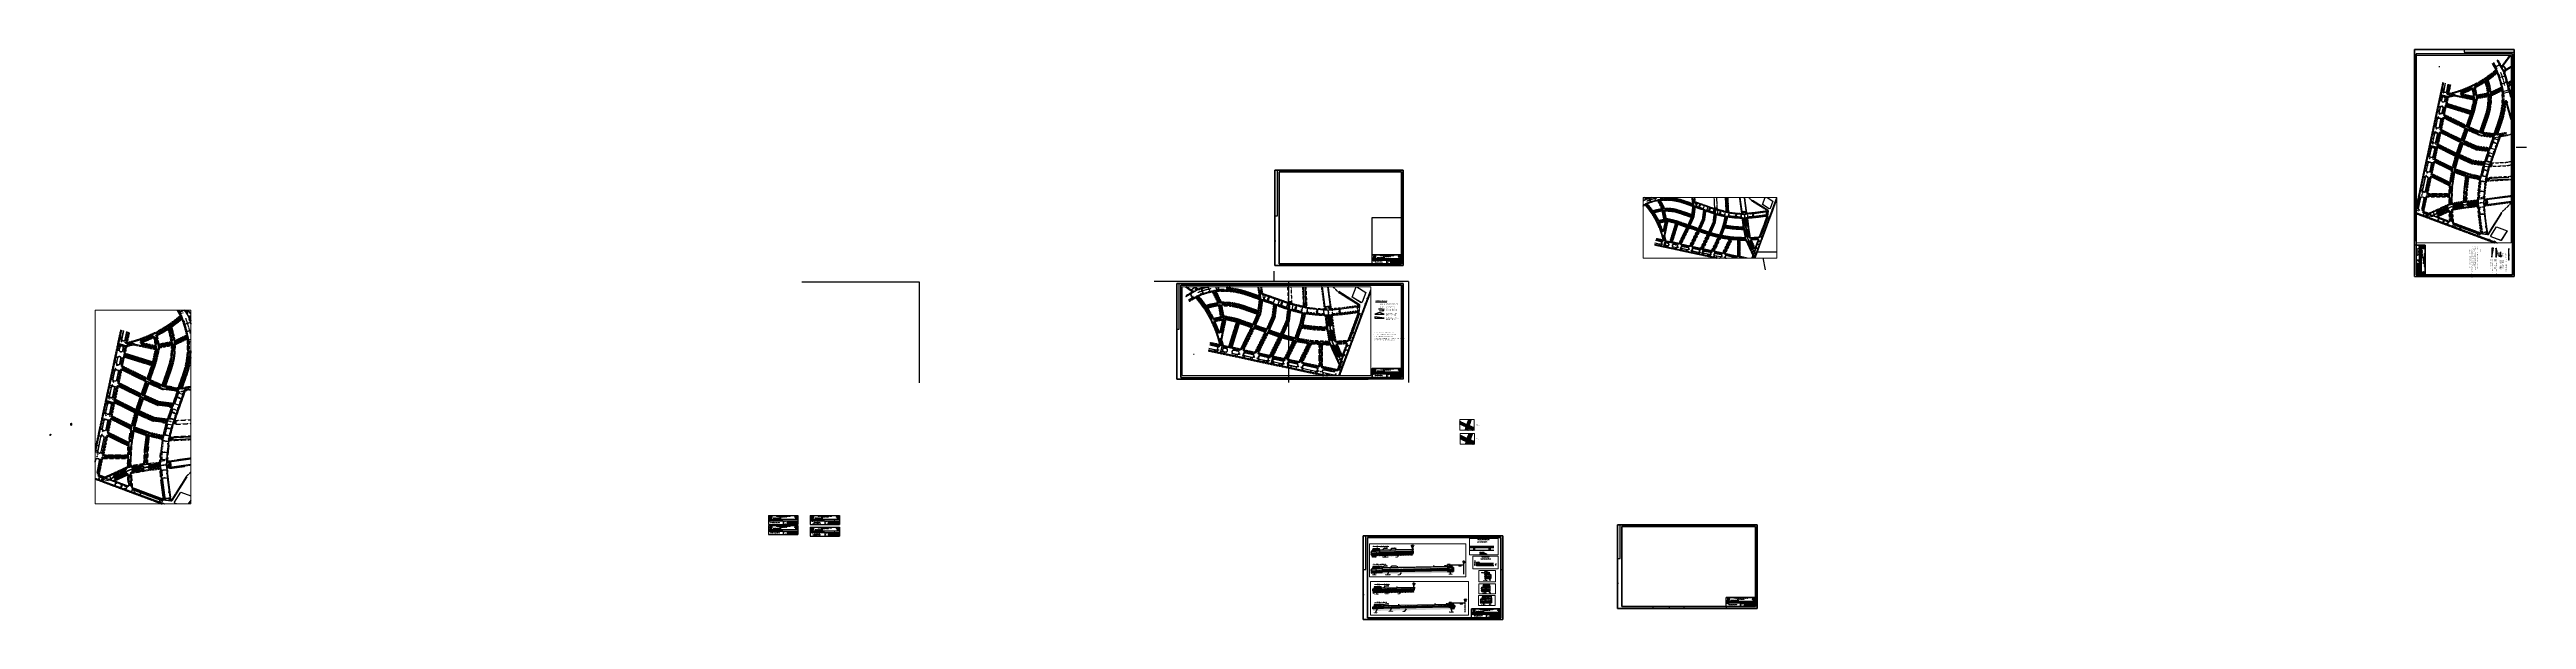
# Paper-space layout 'Layout1' of a CAD drawing. Header units: metres. Extents: x 1 to 14759, y -1095 to 2297.
# The model-space entities are those that its viewports show. They can reach past a viewport. Long polylines and large blocks are cut down to what shows.
import ezdxf
from ezdxf.enums import TextEntityAlignment as Align

# ---------------------------------------------------------------- set-up
doc = ezdxf.new("R2010")
doc.units = ezdxf.units.M
doc.header["$MEASUREMENT"] = 0
for name, pattern in [('CENTRO2', [0.9, 0.6, -0.1, 0.1, -0.1]), ('HIDDEN', [0.375, 0.25, -0.125]), ('TRAZOS2', [0.375, 0.25, -0.125])]:
    doc.linetypes.add(name, pattern=pattern)
for name, color, linetype in [('#Caratula', 92, 'Continuous'), ('#GrisClaro', 253, 'Continuous'), ('CotaFCC', 6, 'Continuous'), ('CROQUIS', 7, 'Continuous'), ('Cuneta', 211, 'Continuous'), ('CunetaContinuacion', 211, 'Continuous'), ('Detalle Hach detalle', 131, 'Continuous'), ('Detalle Separacion', 160, 'Continuous'), ('Detalle Texto', 51, 'Continuous'), ('Escurrimiento', 160, 'Continuous'), ('GáliboS', 2, 'Continuous'), ('Manzanas', 134, 'HIDDEN'), ('ParcelasNuestras', 31, 'Continuous'), ('Pendiente', 10, 'HIDDEN'), ('Pendientes', 1, 'Continuous'), ('puntos_fijos', 1, 'Continuous'), ('Quiebre', 212, 'Continuous'), ('Texto fondo cuneta', 1, 'Continuous'), ('Vereda', 3, 'Continuous'), ('viviendas_alambrados_cercos', 4, 'Continuous')]:
    doc.layers.add(name, color=color, linetype=linetype)
for name, color, linetype, plot in [('BocaCalle', 50, 'HIDDEN', False), ('Cotas', 75, 'Continuous', False), ('Eje Calle', 182, 'HIDDEN', False)]:
    doc.layers.add(name, color=color, linetype=linetype, plot=plot)
doc.layers.get('ParcelasNuestras').off()
doc.styles.add('INTEGRANTES', font='romans.shx', dxfattribs={"height": 2})
doc.styles.add('ROMANC', font='romanc', dxfattribs={"height": 1})
doc.styles.add('ROMANS', font='romans.shx', dxfattribs={"width": 0.75})
doc.styles.add('ROMANT', font='romant')
doc.styles.add('SAN14', font='sas_____.pfb', dxfattribs={"height": 14})
doc.styles.get("Standard").update_dxf_attribs({"font": 'CALIBRI.TTF'})
doc.styles.add('WMF-Arial0', font='arial.ttf')
doc.dimstyles.new('cotas urbano', dxfattribs={"dimtxt": 0.03, "dimasz": 0.03, "dimexe": 0, "dimexo": 0, "dimgap": 0.005, "dimtad": 1, "dimzin": 0, "dimtxsty": 'ROMANS', "dimblk": 'ARCHTICK', "dimcen": 1, "dimclrd": 256, "dimclre": 256, "dimclrt": 256, "dimaunit": 1, "dimadec": 3, "dimazin": 0, "dimtfac": 1, "dimtix": 1, "dimtmove": 0, "dimatfit": 3, "dimldrblk": 'OBLIQUE', "dimfxl": 0, "dimlwd": -1, "dimlwe": -1, "dimarcsym": 0})
doc.dimstyles.get("Standard").update_dxf_attribs({"dimtxt": 0.3, "dimasz": 0.18, "dimexe": 0.18, "dimexo": 0.0625, "dimgap": 0.09, "dimtad": 0, "dimtih": 1, "dimtoh": 1, "dimdec": 4, "dimzin": 0, "dimdsep": 46, "dimtxsty": 'Standard', "dimcen": 0.09, "dimadec": 0, "dimazin": 0, "dimtfac": 1, "dimtdec": 4, "dimtofl": 0, "dimtmove": 0, "dimatfit": 3, "dimfxl": 0, "dimtolj": 1, "dimtzin": 0, "dimarcsym": 0})
pattern_1 = [(45, (7477.2291, 0), (-0.0883883476483, 0.0883883476483), [])]
pattern_2 = [(37.5, (0, 0), (-0.0031496679055, 0.0963411884507), [0, -0.076, 0, -0.085, 0, -0.08125]), (7.5, (0, 0), (0.0884888352634, 0.1411073032615), [0, -0.041, 0, -0.0685, 0, -0.02625]), (327.5, (-0.0615, 0), (0.1557070930876, 0.0002829526768), [0, -0.025, 0, -0.09, 0, -0.1175]), (317.5, (-0.0615, 0), (0.1503063302286, 0.0438837782467), [0, -0.0125, 0, -0.059, 0, -0.0675])]
pattern_3 = [(45, (0, 0), (0.1414213562373, -9e-18), [0.2]), (45, (0.03, 0), (0.1414213562373, -9e-18), [0.2]), (45, (0.06, 0), (0.1414213562373, -9e-18), [0.2])]
pattern_4 = [(50, (0, 0), (0.0717260182601, -0.00627521349826), [0.0075, -0.0825]), (355, (0, 0), (-0.0138751333613, 0.07521921337), [0.006, -0.066]), (100.4514, (0.00598, -0.00052), (0.0578509381714, 0.0689439542061), [0.006374019, -0.0701142112]), (46.1842, (0, 0.02), (0.1067241048626, -0.0165519014329), [0.01125, -0.12375]), (96.6356, (0.00889, 0.01862), (0.0934662705549, 0.09741178709), [0.0095610288, -0.1051713]), (351.1842, (0, 0.02), (0.0934661945134, 0.0974118600925), [0.009, -0.099]), (21, (0.01, 0.015), (0.05969070521185, -0.04026188906653), [0.0075, -0.0825]), (326, (0.01, 0.015), (0.0243315331922, 0.0725150045047), [0.006, -0.066]), (71.4514, (0.014974, 0.011645), (0.08402226285815, 0.032253049671), [0.006374019, -0.0701142112]), (37.5, (0, 0), (0.00121598553173, 0.03328938538313), [0, -0.0652, 0, -0.067, 0, -0.06625]), (7.5, (0, 0), (0.02630695374421, 0.03944117118824), [0, -0.0382, 0, -0.0637, 0, -0.02525]), (327.5, (-0.0223, 0), (0.05338224361724, -0.00225548717344), [0, -0.025, 0, -0.078, 0, -0.1035]), (317.5, (-0.0323, 0), (0.05831861693424, 0.01001049823323), [0, -0.0325, 0, -0.0518, 0, -0.0735])]
pattern_5 = [(45, (0, 0), (1e-17, 0.1767766952966), [0.125, -0.125]), (45, (-0.03315, 0.03315), (1e-17, 0.1767766952966), [0.125, -0.125]), (45, (-0.06629, 0.06629), (1e-17, 0.1767766952966), [0.125, -0.125]), (135, (-0.06629, 0.08839), (-0.1767766952966, 3e-17), [0.125, -0.125]), (135, (-0.03315, 0.12153), (-0.1767766952966, 3e-17), [0.125, -0.125]), (135, (1e-17, 0.15468), (-0.1767766952966, 3e-17), [0.125, -0.125])]
pattern_6 = [(45, (-8.80634, -8.28143), (0.1414213562373, -9e-18), [0.2]), (45, (-8.77634, -8.28143), (0.1414213562373, -9e-18), [0.2]), (45, (-8.74634, -8.28143), (0.1414213562373, -9e-18), [0.2])]

# ---------------------------------------------------------------- blocks, each defined once
blk = doc.blocks.new('*X7')
at = {"color": 0}
for p, q in [((-1.5, -1.5), (-1, -0.9)), ((-1.5, -1.5), (-1, -0.9)), ((-1.5, -1.5), (-1, -0.9)), ((-1.5, -1.6), (-1, -1)), ((-1.5, -1.5), (-1, -1)), ((-1.5, -1.5), (-1, -1)), ((-1.5, -1.4), (-1.1, -1)), ((-1.5, -1.4), (-1.1, -1)), ((-1.5, -1.4), (-1.1, -1)), ((-1.5, -1.6), (-1, -1.1)), ((-1.5, -1.4), (-1.2, -1.1)), ((-1.5, -1.4), (-1.3, -1.1)), ((-1.5, -1.6), (-1.1, -1.1)), ((-1.5, -1.3), (-1.3, -1.2)), ((-1.5, -1.3), (-1.4, -1.2)), ((-1.5, -1.3), (-1.4, -1.2)), ((-1.5, -1.3), (-1.4, -1.2)), ((-1.5, -1.3), (-1.4, -1.2)), ((-1.5, -1.2), (-1.5, -1.2)), ((-1.5, -1.6), (-1.1, -1.2)), ((-1.5, -1.6), (-1.1, -1.2)), ((-1.5, -1.6), (-1.3, -1.4)), ((-1.5, -1.7), (-1.3, -1.4)), ((-1.5, -1.7), (-1.3, -1.4)), ((-1.5, -1.7), (-1.3, -1.5)), ((-1.4, -1.6), (-1.4, -1.6))]:
    blk.add_line(p, q, dxfattribs=at)
blk = doc.blocks.new('*X8')
at = {"color": 0}
for p, q in [((0.3, -0.4), (0.4, -0.3)), ((0.3, -0.4), (0.4, -0.3)), ((0.3, -0.4), (0.4, -0.3)), ((0.3, -0.4), (0.4, -0.3)), ((0.3, -0.4), (0.4, -0.3)), ((0.4, -0.2), (0.4, -0.2)), ((0.4, -0.2), (0.4, -0.2)), ((0.4, -0.2), (0.4, -0.2)), ((0.4, -0.2), (0.4, -0.2)), ((0.4, -0.3), (0.4, -0.2)), ((0.4, -0.3), (0.4, -0.2)), ((0.4, -0.4), (0.4, -0.3)), ((0.4, -0.4), (0.4, -0.4)), ((0.4, -0.4), (0.4, -0.4))]:
    blk.add_line(p, q, dxfattribs=at)
blk = doc.blocks.new('*X9')
at = {"color": 0}
for p, q in [((-1, 0.6), (-0.9, 0.6)), ((-1, 0.6), (-0.9, 0.6)), ((-1, 0.6), (-0.9, 0.6)), ((-1, 0.6), (-0.9, 0.6)), ((-1, 0.6), (-1, 0.6)), ((-1, 0.6), (-1, 0.6)), ((-0.9, 0.5), (-0.8, 0.6)), ((-0.9, 0.5), (-0.8, 0.6)), ((-0.9, 0.5), (-0.8, 0.6)), ((-0.9, 0.5), (-0.8, 0.6)), ((-0.9, 0.5), (-0.9, 0.6)), ((-0.9, 0.6), (-0.9, 0.6)), ((-0.9, 0.6), (-0.9, 0.6)), ((-0.8, 0.6), (-0.7, 0.6)), ((-0.8, 0.5), (-0.7, 0.6)), ((-0.8, 0.5), (-0.7, 0.6)), ((-0.8, 0.5), (-0.8, 0.5)), ((-0.7, 0.5), (-0.7, 0.6)), ((-0.7, 0.5), (-0.7, 0.6)), ((-0.7, 0.5), (-0.7, 0.6)), ((-0.7, 0.5), (-0.7, 0.6))]:
    blk.add_line(p, q, dxfattribs=at)
blk = doc.blocks.new('*X6')
at = {"color": 0}
for p, q in [((0.7, 1.4), (1.4, 2.1)), ((0.7, 1.4), (1.4, 2.1)), ((0.7, 1.5), (1.4, 2.1)), ((0.7, 1.4), (1.4, 2.1)), ((0.7, 1.4), (1.4, 2)), ((0.7, 1.4), (1.3, 2)), ((0.7, 1.4), (1.3, 1.9)), ((0.7, 1.4), (1.3, 1.9)), ((0.7, 1.5), (0.8, 1.5)), ((0.7, 1.4), (0.8, 1.4)), ((0.8, 1.6), (1.4, 2.2)), ((0.8, 1.6), (1.4, 2.2)), ((0.8, 1.6), (1.4, 2.2)), ((0.8, 1.6), (1.4, 2.2)), ((0.8, 1.6), (1.4, 2.2)), ((0.8, 1.6), (1.3, 2.2)), ((0.8, 1.7), (1.3, 2.2)), ((0.8, 1.7), (1.3, 2.2)), ((0.8, 1.7), (1.2, 2.1)), ((0.8, 1.8), (1.2, 2.1)), ((0.9, 1.8), (1.2, 2.1)), ((0.9, 1.9), (1.1, 2.1)), ((0.9, 1.9), (1.1, 2.1)), ((0.9, 1.9), (1, 2)), ((0.9, 1.9), (1, 2)), ((0.9, 1.9), (0.9, 2)), ((1, 1.6), (1.2, 1.8))]:
    blk.add_line(p, q, dxfattribs=at)
blk = doc.blocks.new('Flecha Claudio')
at = {"layer": 'Escurrimiento'}
blk.add_hatch(color=256, dxfattribs=at).paths.add_polyline_path([(-1.99, 0.44), (-1.99, -0.46), (0, 0)])
for points in [[(0, 0), (-1.99, -0.46), (-1.99, 0.44), (0, 0)], [(-1.99, -0.01), (-5.99, -0.01)]]:
    blk.add_lwpolyline(points, dxfattribs=at)
blk = doc.blocks.new('Flecha curva')
at = {"layer": 'Escurrimiento'}
blk.add_hatch(color=256, dxfattribs=at).paths.add_polyline_path([(0, 0), (-1.74, -0.85), (-1.21, -1.52)])
blk.add_lwpolyline([(-1.74, -0.85), (-1.21, -1.52), (0, 0), (-1.74, -0.85)], dxfattribs=at)
blk.add_arc((3.16, -7.02), 7.45, 128.5129, 159.4004, dxfattribs=at)
blk = doc.blocks.new('*D2')
at = {"layer": 'Defpoints', "color": 0}
for p in [(2624036.97, 4928125.28), (2624037.22, 4928122.29), (2624037.64, 4928122.33)]:
    blk.add_point(p, dxfattribs=at)
at = {"layer": 'Manzanas', "color": 0, "lineweight": -2}
for p, q in [((2624037.04, 4928125.29), (2624037.57, 4928125.33)), ((2624037.41, 4928125.14), (2624037.5, 4928124.07)), ((2624037.29, 4928122.3), (2624037.82, 4928122.34)), ((2624037.63, 4928122.51), (2624037.54, 4928123.58))]:
    blk.add_line(p, q, dxfattribs=at)
at = {"layer": 'Manzanas', "color": 0}
for points in [[(2624037.44, 4928125.14), (2624037.38, 4928125.14), (2624037.39, 4928125.32)], [(2624037.66, 4928122.51), (2624037.6, 4928122.5), (2624037.64, 4928122.33)]]:
    blk.add_solid(points, dxfattribs=at)
at = {"layer": 'Manzanas', "color": 0, "insert": (2624037.52, 4928123.82), "char_height": 0.3, "attachment_point": 5}
blk.add_mtext('\\A1;3.0000', dxfattribs=at)
blk = doc.blocks.new('*D3')
at = {"layer": 'Defpoints', "color": 0}
for p in [(2624038.13, 4928125.38), (2624038.99, 4928125.45), (2624038.39, 4928122.24)]:
    blk.add_point(p, dxfattribs=at)
at = {"layer": 'Manzanas', "color": 0, "lineweight": -2}
for p, q in [((2624038.19, 4928125.38), (2624039.17, 4928125.47)), ((2624039.01, 4928125.27), (2624039.1, 4928124.12)), ((2624038.46, 4928122.25), (2624039.43, 4928122.33)), ((2624039.24, 4928122.49), (2624039.14, 4928123.64))]:
    blk.add_line(p, q, dxfattribs=at)
at = {"layer": 'Manzanas', "color": 0}
for points in [[(2624039.04, 4928125.27), (2624038.98, 4928125.27), (2624038.99, 4928125.45)], [(2624039.27, 4928122.49), (2624039.21, 4928122.49), (2624039.25, 4928122.31)]]:
    blk.add_solid(points, dxfattribs=at)
at = {"layer": 'Manzanas', "color": 0, "insert": (2624039.12, 4928123.88), "char_height": 0.3, "attachment_point": 5}
blk.add_mtext('\\A1;3.1500', dxfattribs=at)
blk = doc.blocks.new('*D11')
at = {"layer": 'Defpoints', "color": 0}
for p in [(2623788.31, 4928001.1), (2623785, 4927993.84), (2623785.51, 4927993.65)]:
    blk.add_point(p, dxfattribs=at)
at = {"layer": 'Vereda', "color": 0, "lineweight": -2}
for p, q in [((2623787.73, 4928001.13), (2623786.49, 4927997.81)), ((2623788.26, 4928001.12), (2623787.63, 4928001.36)), ((2623785.06, 4927994.01), (2623786.31, 4927997.32)), ((2623785.45, 4927993.67), (2623784.83, 4927993.9))]:
    blk.add_line(p, q, dxfattribs=at)
at = {"layer": 'Vereda', "color": 0}
for points in [[(2623787.71, 4928001.14), (2623787.76, 4928001.12), (2623787.8, 4928001.29)], [(2623785.03, 4927994.02), (2623785.09, 4927994), (2623785, 4927993.84)]]:
    blk.add_solid(points, dxfattribs=at)
at = {"layer": 'Vereda', "color": 0, "insert": (2623786.4, 4927997.57), "char_height": 0.3, "attachment_point": 5}
blk.add_mtext('\\A1;7.9630', dxfattribs=at)
blk = doc.blocks.new('*D12')
at = {"layer": 'Defpoints', "color": 0}
for p in [(2624062.84, 4927891.48), (2624068.6, 4927889.53), (2624056.46, 4927872.63)]:
    blk.add_point(p, dxfattribs=at)
at = {"layer": 'Vereda', "color": 0, "lineweight": -2}
for p, q in [((2624062.9, 4927891.46), (2624068.77, 4927889.47)), ((2624068.55, 4927889.36), (2624065.5, 4927880.35)), ((2624062.28, 4927870.85), (2624065.33, 4927879.86)), ((2624056.52, 4927872.61), (2624062.39, 4927870.62))]:
    blk.add_line(p, q, dxfattribs=at)
at = {"layer": 'Vereda', "color": 0}
for points in [[(2624068.52, 4927889.37), (2624068.57, 4927889.35), (2624068.6, 4927889.53)], [(2624062.25, 4927870.86), (2624062.31, 4927870.84), (2624062.22, 4927870.68)]]:
    blk.add_solid(points, dxfattribs=at)
at = {"layer": 'Vereda', "color": 0, "insert": (2624065.41, 4927880.11), "char_height": 0.3, "attachment_point": 5}
blk.add_mtext('\\A1;19.9004', dxfattribs=at)
blk = doc.blocks.new('_ArchTick')
at = {"color": 0, "linetype": 'ByBlock', "const_width": 0.15}
blk.add_lwpolyline([(-0.5, -0.5), (0.5, 0.5)], dxfattribs=at)
blk = doc.blocks.new('*D16')
at = {"layer": 'Defpoints', "color": 0}
for p in [(2629390.16, 4928259.62), (2629390.16, 4928259.42), (2629390.24, 4928259.62)]:
    blk.add_point(p, dxfattribs=at)
at = {"layer": 'Detalle Texto'}
for p, q in [((2629390.16, 4928259.62), (2629390.24, 4928259.62)), ((2629390.16, 4928259.42), (2629390.24, 4928259.42)), ((2629390.24, 4928259.42), (2629390.24, 4928259.62))]:
    blk.add_line(p, q, dxfattribs=at)
at = {"layer": 'Detalle Texto', "xscale": 0.03, "yscale": 0.03, "zscale": 0.03}
for p, rotation in [((2629390.24, 4928259.62), 90), ((2629390.24, 4928259.42), 270)]:
    blk.add_blockref('_ArchTick', p, dxfattribs=dict(at, rotation=rotation))
at = {"layer": 'Detalle Texto', "insert": (2629390.21, 4928259.52), "char_height": 0.03, "attachment_point": 5, "rotation": 90, "style": 'ROMANS'}
blk.add_mtext('0,20', dxfattribs=at)
blk = doc.blocks.new('_Oblique')
at = {"color": 0, "linetype": 'ByBlock', "lineweight": -2}
blk.add_line((-0.5, -0.5), (0.5, 0.5), dxfattribs=at)
blk = doc.blocks.new('*D17')
at = {"layer": 'Defpoints', "color": 0}
for p in [(2629385.26, 4928259.22), (2629385.31, 4928259.42), (2629385.31, 4928259.22)]:
    blk.add_point(p, dxfattribs=at)
at = {"layer": 'Detalle Texto'}
for p, q in [((2629385.31, 4928259.42), (2629385.26, 4928259.42)), ((2629385.26, 4928259.42), (2629385.26, 4928259.22)), ((2629385.31, 4928259.22), (2629385.26, 4928259.22))]:
    blk.add_line(p, q, dxfattribs=at)
at = {"layer": 'Detalle Texto', "xscale": 0.03, "yscale": 0.03, "zscale": 0.03}
for p, rotation in [((2629385.26, 4928259.42), 90), ((2629385.26, 4928259.22), 270)]:
    blk.add_blockref('_ArchTick', p, dxfattribs=dict(at, rotation=rotation))
at = {"layer": 'Detalle Texto', "insert": (2629385.24, 4928259.32), "char_height": 0.03, "attachment_point": 5, "rotation": 90, "style": 'ROMANS'}
blk.add_mtext('0,20', dxfattribs=at)
blk = doc.blocks.new('*D18')
at = {"layer": 'Defpoints', "color": 0}
for p in [(2629385.31, 4928259.42), (2629385.51, 4928259.47), (2629385.51, 4928259.43)]:
    blk.add_point(p, dxfattribs=at)
at = {"layer": 'Detalle Texto'}
for p, q in [((2629385.31, 4928259.42), (2629385.31, 4928259.47)), ((2629385.31, 4928259.47), (2629385.51, 4928259.47)), ((2629385.51, 4928259.43), (2629385.51, 4928259.47))]:
    blk.add_line(p, q, dxfattribs=at)
at = {"layer": 'Detalle Texto', "xscale": 0.03, "yscale": 0.03, "zscale": 0.03, "rotation": 180}
blk.add_blockref('_ArchTick', (2629385.31, 4928259.47), dxfattribs=at)
at = {"layer": 'Detalle Texto', "xscale": 0.03, "yscale": 0.03, "zscale": 0.03}
blk.add_blockref('_ArchTick', (2629385.51, 4928259.47), dxfattribs=at)
at = {"layer": 'Detalle Texto', "insert": (2629385.41, 4928259.49), "char_height": 0.03, "attachment_point": 5, "style": 'ROMANS'}
blk.add_mtext('0,20', dxfattribs=at)
blk = doc.blocks.new('*D19')
at = {"layer": 'Defpoints', "color": 0}
for p in [(2629385.46, 4928259.43), (2629385.51, 4928259.73), (2629385.51, 4928259.43)]:
    blk.add_point(p, dxfattribs=at)
at = {"layer": 'Detalle Texto'}
for p, q in [((2629385.51, 4928259.73), (2629385.46, 4928259.73)), ((2629385.46, 4928259.73), (2629385.46, 4928259.43)), ((2629385.51, 4928259.43), (2629385.46, 4928259.43))]:
    blk.add_line(p, q, dxfattribs=at)
at = {"layer": 'Detalle Texto', "xscale": 0.03, "yscale": 0.03, "zscale": 0.03}
for p, rotation in [((2629385.46, 4928259.73), 90), ((2629385.46, 4928259.43), 270)]:
    blk.add_blockref('_ArchTick', p, dxfattribs=dict(at, rotation=rotation))
at = {"layer": 'Detalle Texto', "insert": (2629385.44, 4928259.58), "char_height": 0.03, "attachment_point": 5, "rotation": 90, "style": 'ROMANS'}
blk.add_mtext('0,30', dxfattribs=at)
blk = doc.blocks.new('*D20')
at = {"layer": 'Defpoints', "color": 0}
for p in [(2629390.16, 4928259.68), (2629390.16, 4928259.62), (2629390.24, 4928259.62)]:
    blk.add_point(p, dxfattribs=at)
at = {"layer": 'Detalle Texto'}
for p, q in [((2629390.24, 4928259.68), (2629390.24, 4928259.79)), ((2629390.16, 4928259.68), (2629390.24, 4928259.68)), ((2629390.16, 4928259.62), (2629390.24, 4928259.62)), ((2629390.24, 4928259.62), (2629390.24, 4928259.68))]:
    blk.add_line(p, q, dxfattribs=at)
at = {"layer": 'Detalle Texto', "xscale": 0.03, "yscale": 0.03, "zscale": 0.03}
for p, rotation in [((2629390.24, 4928259.68), 90), ((2629390.24, 4928259.62), 270)]:
    blk.add_blockref('_ArchTick', p, dxfattribs=dict(at, rotation=rotation))
at = {"layer": 'Detalle Texto', "insert": (2629390.21, 4928259.75), "char_height": 0.03, "attachment_point": 5, "rotation": 90, "style": 'ROMANS'}
blk.add_mtext('0,06', dxfattribs=at)
blk = doc.blocks.new('*D21')
at = {"layer": 'Defpoints', "color": 0}
for p in [(2629390.16, 4928259.42), (2629390.17, 4928259.16), (2629390.24, 4928259.16)]:
    blk.add_point(p, dxfattribs=at)
at = {"layer": 'Detalle Texto'}
for p, q in [((2629390.16, 4928259.42), (2629390.24, 4928259.42)), ((2629390.17, 4928259.16), (2629390.24, 4928259.16)), ((2629390.24, 4928259.42), (2629390.24, 4928259.16))]:
    blk.add_line(p, q, dxfattribs=at)
at = {"layer": 'Detalle Texto', "xscale": 0.03, "yscale": 0.03, "zscale": 0.03}
for p, rotation in [((2629390.24, 4928259.42), 90), ((2629390.24, 4928259.16), 270)]:
    blk.add_blockref('_ArchTick', p, dxfattribs=dict(at, rotation=rotation))
at = {"layer": 'Detalle Texto', "insert": (2629390.21, 4928259.29), "char_height": 0.03, "attachment_point": 5, "rotation": 90, "style": 'ROMANS'}
blk.add_mtext('0,26', dxfattribs=at)
blk = doc.blocks.new('*D22')
at = {"layer": 'Defpoints', "color": 0}
for p in [(2629385.26, 4928258.96), (2629385.31, 4928259.22), (2629385.31, 4928258.96)]:
    blk.add_point(p, dxfattribs=at)
at = {"layer": 'Detalle Texto'}
for p, q in [((2629385.31, 4928259.22), (2629385.26, 4928259.22)), ((2629385.26, 4928259.22), (2629385.26, 4928258.96)), ((2629385.31, 4928258.96), (2629385.26, 4928258.96))]:
    blk.add_line(p, q, dxfattribs=at)
at = {"layer": 'Detalle Texto', "xscale": 0.03, "yscale": 0.03, "zscale": 0.03}
for p, rotation in [((2629385.26, 4928259.22), 90), ((2629385.26, 4928258.96), 270)]:
    blk.add_blockref('_ArchTick', p, dxfattribs=dict(at, rotation=rotation))
at = {"layer": 'Detalle Texto', "insert": (2629385.24, 4928259.09), "char_height": 0.03, "attachment_point": 5, "rotation": 90, "style": 'ROMANS'}
blk.add_mtext('0,26', dxfattribs=at)
blk = doc.blocks.new('*D23')
at = {"layer": 'Defpoints', "color": 0}
for p in [(2629386.26, 4928259.75), (2629385.66, 4928259.59), (2629386.26, 4928259.6)]:
    blk.add_point(p, dxfattribs=at)
at = {"layer": 'Detalle Texto'}
for p, q in [((2629385.66, 4928259.59), (2629385.66, 4928259.75)), ((2629385.66, 4928259.75), (2629386.26, 4928259.75)), ((2629386.26, 4928259.6), (2629386.26, 4928259.75))]:
    blk.add_line(p, q, dxfattribs=at)
at = {"layer": 'Detalle Texto', "xscale": 0.03, "yscale": 0.03, "zscale": 0.03, "rotation": 180}
blk.add_blockref('_ArchTick', (2629385.66, 4928259.75), dxfattribs=at)
at = {"layer": 'Detalle Texto', "xscale": 0.03, "yscale": 0.03, "zscale": 0.03}
blk.add_blockref('_ArchTick', (2629386.26, 4928259.75), dxfattribs=at)
at = {"layer": 'Detalle Texto', "insert": (2629386, 4928259.78), "char_height": 0.03, "attachment_point": 5, "style": 'ROMANS'}
blk.add_mtext('0,60', dxfattribs=at)
blk = doc.blocks.new('*D24')
at = {"layer": 'Defpoints', "color": 0}
for p in [(2629385.26, 4928257.09), (2629385.31, 4928257.29), (2629385.31, 4928257.09)]:
    blk.add_point(p, dxfattribs=at)
at = {"layer": 'Detalle Texto'}
for p, q in [((2629385.31, 4928257.29), (2629385.26, 4928257.29)), ((2629385.26, 4928257.29), (2629385.26, 4928257.09)), ((2629385.31, 4928257.09), (2629385.26, 4928257.09))]:
    blk.add_line(p, q, dxfattribs=at)
at = {"layer": 'Detalle Texto', "xscale": 0.03, "yscale": 0.03, "zscale": 0.03}
for p, rotation in [((2629385.26, 4928257.29), 90), ((2629385.26, 4928257.09), 270)]:
    blk.add_blockref('_ArchTick', p, dxfattribs=dict(at, rotation=rotation))
at = {"layer": 'Detalle Texto', "insert": (2629385.24, 4928257.19), "char_height": 0.03, "attachment_point": 5, "rotation": 90, "style": 'ROMANS'}
blk.add_mtext('0,20', dxfattribs=at)
blk = doc.blocks.new('*D25')
at = {"layer": 'Defpoints', "color": 0}
for p in [(2629385.31, 4928257.29), (2629385.51, 4928257.34), (2629385.51, 4928257.3)]:
    blk.add_point(p, dxfattribs=at)
at = {"layer": 'Detalle Texto'}
for p, q in [((2629385.31, 4928257.29), (2629385.31, 4928257.34)), ((2629385.31, 4928257.34), (2629385.51, 4928257.34)), ((2629385.51, 4928257.3), (2629385.51, 4928257.34))]:
    blk.add_line(p, q, dxfattribs=at)
at = {"layer": 'Detalle Texto', "xscale": 0.03, "yscale": 0.03, "zscale": 0.03, "rotation": 180}
blk.add_blockref('_ArchTick', (2629385.31, 4928257.34), dxfattribs=at)
at = {"layer": 'Detalle Texto', "xscale": 0.03, "yscale": 0.03, "zscale": 0.03}
blk.add_blockref('_ArchTick', (2629385.51, 4928257.34), dxfattribs=at)
at = {"layer": 'Detalle Texto', "insert": (2629385.41, 4928257.37), "char_height": 0.03, "attachment_point": 5, "style": 'ROMANS'}
blk.add_mtext('0,20', dxfattribs=at)
blk = doc.blocks.new('*D26')
at = {"layer": 'Defpoints', "color": 0}
for p in [(2629385.46, 4928257.3), (2629385.51, 4928257.6), (2629385.51, 4928257.3)]:
    blk.add_point(p, dxfattribs=at)
at = {"layer": 'Detalle Texto'}
for p, q in [((2629385.51, 4928257.6), (2629385.46, 4928257.6)), ((2629385.46, 4928257.6), (2629385.46, 4928257.3)), ((2629385.51, 4928257.3), (2629385.46, 4928257.3))]:
    blk.add_line(p, q, dxfattribs=at)
at = {"layer": 'Detalle Texto', "xscale": 0.03, "yscale": 0.03, "zscale": 0.03}
for p, rotation in [((2629385.46, 4928257.6), 90), ((2629385.46, 4928257.3), 270)]:
    blk.add_blockref('_ArchTick', p, dxfattribs=dict(at, rotation=rotation))
at = {"layer": 'Detalle Texto', "insert": (2629385.44, 4928257.45), "char_height": 0.03, "attachment_point": 5, "rotation": 90, "style": 'ROMANS'}
blk.add_mtext('0,30', dxfattribs=at)
blk = doc.blocks.new('*D27')
at = {"layer": 'Defpoints', "color": 0}
for p in [(2629385.26, 4928256.83), (2629385.31, 4928257.09), (2629385.31, 4928256.83)]:
    blk.add_point(p, dxfattribs=at)
at = {"layer": 'Detalle Texto'}
for p, q in [((2629385.31, 4928257.09), (2629385.26, 4928257.09)), ((2629385.26, 4928257.09), (2629385.26, 4928256.83)), ((2629385.31, 4928256.83), (2629385.26, 4928256.83))]:
    blk.add_line(p, q, dxfattribs=at)
at = {"layer": 'Detalle Texto', "xscale": 0.03, "yscale": 0.03, "zscale": 0.03}
for p, rotation in [((2629385.26, 4928257.09), 90), ((2629385.26, 4928256.83), 270)]:
    blk.add_blockref('_ArchTick', p, dxfattribs=dict(at, rotation=rotation))
at = {"layer": 'Detalle Texto', "insert": (2629385.24, 4928256.96), "char_height": 0.03, "attachment_point": 5, "rotation": 90, "style": 'ROMANS'}
blk.add_mtext('0,26', dxfattribs=at)
blk = doc.blocks.new('*D28')
at = {"layer": 'Defpoints', "color": 0}
for p in [(2629385.66, 4928257.47), (2629386.56, 4928257.66), (2629386.56, 4928257.5)]:
    blk.add_point(p, dxfattribs=at)
at = {"layer": 'Detalle Texto'}
for p, q in [((2629385.66, 4928257.47), (2629385.66, 4928257.66)), ((2629385.66, 4928257.66), (2629386.56, 4928257.66)), ((2629386.56, 4928257.5), (2629386.56, 4928257.66))]:
    blk.add_line(p, q, dxfattribs=at)
at = {"layer": 'Detalle Texto', "xscale": 0.03, "yscale": 0.03, "zscale": 0.03, "rotation": 180}
blk.add_blockref('_ArchTick', (2629385.66, 4928257.66), dxfattribs=at)
at = {"layer": 'Detalle Texto', "xscale": 0.03, "yscale": 0.03, "zscale": 0.03}
blk.add_blockref('_ArchTick', (2629386.56, 4928257.66), dxfattribs=at)
at = {"layer": 'Detalle Texto', "insert": (2629386.11, 4928257.68), "char_height": 0.03, "attachment_point": 5, "style": 'ROMANS'}
blk.add_mtext('0,90', dxfattribs=at)
blk = doc.blocks.new('*D29')
at = {"layer": 'Defpoints', "color": 0}
for p in [(2629395.01, 4928257.49), (2629395.01, 4928257.29), (2629395.06, 4928257.29)]:
    blk.add_point(p, dxfattribs=at)
at = {"layer": 'Detalle Texto'}
for p, q in [((2629395.01, 4928257.49), (2629395.06, 4928257.49)), ((2629395.01, 4928257.29), (2629395.06, 4928257.29)), ((2629395.06, 4928257.49), (2629395.06, 4928257.29))]:
    blk.add_line(p, q, dxfattribs=at)
at = {"layer": 'Detalle Texto', "xscale": 0.03, "yscale": 0.03, "zscale": 0.03}
for p, rotation in [((2629395.06, 4928257.49), 90), ((2629395.06, 4928257.29), 270)]:
    blk.add_blockref('_ArchTick', p, dxfattribs=dict(at, rotation=rotation))
at = {"layer": 'Detalle Texto', "insert": (2629395.03, 4928257.39), "char_height": 0.03, "attachment_point": 5, "rotation": 90, "style": 'ROMANS'}
blk.add_mtext('0,20', dxfattribs=at)
blk = doc.blocks.new('*D30')
at = {"layer": 'Defpoints', "color": 0}
for p in [(2629394.81, 4928257.53), (2629394.81, 4928257.49), (2629395.01, 4928257.48)]:
    blk.add_point(p, dxfattribs=at)
at = {"layer": 'Detalle Texto'}
for p, q in [((2629394.81, 4928257.49), (2629394.81, 4928257.53)), ((2629395.01, 4928257.53), (2629394.81, 4928257.53)), ((2629395.01, 4928257.48), (2629395.01, 4928257.53))]:
    blk.add_line(p, q, dxfattribs=at)
at = {"layer": 'Detalle Texto', "xscale": 0.03, "yscale": 0.03, "zscale": 0.03, "rotation": 180}
blk.add_blockref('_ArchTick', (2629394.81, 4928257.53), dxfattribs=at)
at = {"layer": 'Detalle Texto', "xscale": 0.03, "yscale": 0.03, "zscale": 0.03}
blk.add_blockref('_ArchTick', (2629395.01, 4928257.53), dxfattribs=at)
at = {"layer": 'Detalle Texto', "insert": (2629394.91, 4928257.55), "char_height": 0.03, "attachment_point": 5, "style": 'ROMANS'}
blk.add_mtext('0,20', dxfattribs=at)
blk = doc.blocks.new('*D31')
at = {"layer": 'Defpoints', "color": 0}
for p in [(2629394.81, 4928257.79), (2629394.81, 4928257.49), (2629394.86, 4928257.49)]:
    blk.add_point(p, dxfattribs=at)
at = {"layer": 'Detalle Texto'}
for p, q in [((2629394.81, 4928257.79), (2629394.86, 4928257.79)), ((2629394.81, 4928257.49), (2629394.86, 4928257.49)), ((2629394.86, 4928257.79), (2629394.86, 4928257.49))]:
    blk.add_line(p, q, dxfattribs=at)
at = {"layer": 'Detalle Texto', "xscale": 0.03, "yscale": 0.03, "zscale": 0.03}
for p, rotation in [((2629394.86, 4928257.79), 90), ((2629394.86, 4928257.49), 270)]:
    blk.add_blockref('_ArchTick', p, dxfattribs=dict(at, rotation=rotation))
at = {"layer": 'Detalle Texto', "insert": (2629394.83, 4928257.64), "char_height": 0.03, "attachment_point": 5, "rotation": 90, "style": 'ROMANS'}
blk.add_mtext('0,30', dxfattribs=at)
blk = doc.blocks.new('*D32')
at = {"layer": 'Defpoints', "color": 0}
for p in [(2629395.01, 4928257.29), (2629395.01, 4928257.03), (2629395.06, 4928257.03)]:
    blk.add_point(p, dxfattribs=at)
at = {"layer": 'Detalle Texto'}
for p, q in [((2629395.01, 4928257.29), (2629395.06, 4928257.29)), ((2629395.01, 4928257.03), (2629395.06, 4928257.03)), ((2629395.06, 4928257.29), (2629395.06, 4928257.03))]:
    blk.add_line(p, q, dxfattribs=at)
at = {"layer": 'Detalle Texto', "xscale": 0.03, "yscale": 0.03, "zscale": 0.03}
for p, rotation in [((2629395.06, 4928257.29), 90), ((2629395.06, 4928257.03), 270)]:
    blk.add_blockref('_ArchTick', p, dxfattribs=dict(at, rotation=rotation))
at = {"layer": 'Detalle Texto', "insert": (2629395.03, 4928257.16), "char_height": 0.03, "attachment_point": 5, "rotation": 90, "style": 'ROMANS'}
blk.add_mtext('0,26', dxfattribs=at)
blk = doc.blocks.new('*D33')
at = {"layer": 'Defpoints', "color": 0}
for p in [(2629394.36, 4928257.85), (2629394.36, 4928257.65), (2629394.66, 4928257.66)]:
    blk.add_point(p, dxfattribs=at)
at = {"layer": 'Detalle Texto'}
for p, q in [((2629394.36, 4928257.65), (2629394.36, 4928257.85)), ((2629394.66, 4928257.85), (2629394.36, 4928257.85)), ((2629394.66, 4928257.66), (2629394.66, 4928257.85))]:
    blk.add_line(p, q, dxfattribs=at)
at = {"layer": 'Detalle Texto', "xscale": 0.03, "yscale": 0.03, "zscale": 0.03, "rotation": 180}
blk.add_blockref('_ArchTick', (2629394.36, 4928257.85), dxfattribs=at)
at = {"layer": 'Detalle Texto', "xscale": 0.03, "yscale": 0.03, "zscale": 0.03}
blk.add_blockref('_ArchTick', (2629394.66, 4928257.85), dxfattribs=at)
at = {"layer": 'Detalle Texto', "insert": (2629394.51, 4928257.87), "char_height": 0.03, "attachment_point": 5, "style": 'ROMANS'}
blk.add_mtext('0,30', dxfattribs=at)
blk = doc.blocks.new('*D43')
at = {"layer": 'Defpoints', "color": 0}
for p in [(2629406.85, 4928259.55), (2629406.85, 4928259.4), (2629406.92, 4928259.55)]:
    blk.add_point(p, dxfattribs=at)
at = {"layer": 'Detalle Texto'}
for p, q in [((2629406.85, 4928259.55), (2629406.92, 4928259.55)), ((2629406.85, 4928259.4), (2629406.92, 4928259.4)), ((2629406.92, 4928259.4), (2629406.92, 4928259.55))]:
    blk.add_line(p, q, dxfattribs=at)
at = {"layer": 'Detalle Texto', "xscale": 0.03, "yscale": 0.03, "zscale": 0.03}
for p, rotation in [((2629406.92, 4928259.55), 90), ((2629406.92, 4928259.4), 270)]:
    blk.add_blockref('_ArchTick', p, dxfattribs=dict(at, rotation=rotation))
at = {"layer": 'Detalle Texto', "insert": (2629406.9, 4928259.47), "char_height": 0.03, "attachment_point": 5, "rotation": 90, "style": 'ROMANS'}
blk.add_mtext('0,15', dxfattribs=at)
blk = doc.blocks.new('*D44')
at = {"layer": 'Defpoints', "color": 0}
for p in [(2629401.95, 4928259.24), (2629402, 4928259.44), (2629402, 4928259.24)]:
    blk.add_point(p, dxfattribs=at)
at = {"layer": 'Detalle Texto'}
for p, q in [((2629402, 4928259.44), (2629401.95, 4928259.44)), ((2629401.95, 4928259.44), (2629401.95, 4928259.24)), ((2629402, 4928259.24), (2629401.95, 4928259.24))]:
    blk.add_line(p, q, dxfattribs=at)
at = {"layer": 'Detalle Texto', "xscale": 0.03, "yscale": 0.03, "zscale": 0.03}
for p, rotation in [((2629401.95, 4928259.44), 90), ((2629401.95, 4928259.24), 270)]:
    blk.add_blockref('_ArchTick', p, dxfattribs=dict(at, rotation=rotation))
at = {"layer": 'Detalle Texto', "insert": (2629401.93, 4928259.34), "char_height": 0.03, "attachment_point": 5, "rotation": 90, "style": 'ROMANS'}
blk.add_mtext('0,20', dxfattribs=at)
blk = doc.blocks.new('*D45')
at = {"layer": 'Defpoints', "color": 0}
for p in [(2629402, 4928259.44), (2629402.2, 4928259.5), (2629402.2, 4928259.45)]:
    blk.add_point(p, dxfattribs=at)
at = {"layer": 'Detalle Texto'}
for p, q in [((2629402, 4928259.44), (2629402, 4928259.5)), ((2629402, 4928259.5), (2629402.2, 4928259.5)), ((2629402.2, 4928259.45), (2629402.2, 4928259.5))]:
    blk.add_line(p, q, dxfattribs=at)
at = {"layer": 'Detalle Texto', "xscale": 0.03, "yscale": 0.03, "zscale": 0.03, "rotation": 180}
blk.add_blockref('_ArchTick', (2629402, 4928259.5), dxfattribs=at)
at = {"layer": 'Detalle Texto', "xscale": 0.03, "yscale": 0.03, "zscale": 0.03}
blk.add_blockref('_ArchTick', (2629402.2, 4928259.5), dxfattribs=at)
at = {"layer": 'Detalle Texto', "insert": (2629402.1, 4928259.52), "char_height": 0.03, "attachment_point": 5, "style": 'ROMANS'}
blk.add_mtext('0,20', dxfattribs=at)
blk = doc.blocks.new('*D46')
at = {"layer": 'Defpoints', "color": 0}
for p in [(2629402.2, 4928259.75), (2629402.15, 4928259.45), (2629402.2, 4928259.45)]:
    blk.add_point(p, dxfattribs=at)
at = {"layer": 'Detalle Texto'}
for p, q in [((2629402.2, 4928259.75), (2629402.15, 4928259.75)), ((2629402.15, 4928259.75), (2629402.15, 4928259.45)), ((2629402.2, 4928259.45), (2629402.15, 4928259.45))]:
    blk.add_line(p, q, dxfattribs=at)
at = {"layer": 'Detalle Texto', "xscale": 0.03, "yscale": 0.03, "zscale": 0.03}
for p, rotation in [((2629402.15, 4928259.75), 90), ((2629402.15, 4928259.45), 270)]:
    blk.add_blockref('_ArchTick', p, dxfattribs=dict(at, rotation=rotation))
at = {"layer": 'Detalle Texto', "insert": (2629402.13, 4928259.6), "char_height": 0.03, "attachment_point": 5, "rotation": 90, "style": 'ROMANS'}
blk.add_mtext('0,30', dxfattribs=at)
blk = doc.blocks.new('*D47')
at = {"layer": 'Defpoints', "color": 0}
for p in [(2629406.85, 4928259.71), (2629406.85, 4928259.55), (2629406.92, 4928259.55)]:
    blk.add_point(p, dxfattribs=at)
at = {"layer": 'Detalle Texto'}
for p, q in [((2629406.85, 4928259.71), (2629406.92, 4928259.71)), ((2629406.85, 4928259.55), (2629406.92, 4928259.55)), ((2629406.92, 4928259.71), (2629406.92, 4928259.55))]:
    blk.add_line(p, q, dxfattribs=at)
at = {"layer": 'Detalle Texto', "xscale": 0.03, "yscale": 0.03, "zscale": 0.03}
for p, rotation in [((2629406.92, 4928259.71), 90), ((2629406.92, 4928259.55), 270)]:
    blk.add_blockref('_ArchTick', p, dxfattribs=dict(at, rotation=rotation))
at = {"layer": 'Detalle Texto', "insert": (2629406.9, 4928259.63), "char_height": 0.03, "attachment_point": 5, "rotation": 90, "style": 'ROMANS'}
blk.add_mtext('0,16', dxfattribs=at)
blk = doc.blocks.new('*D36')
at = {"layer": 'Defpoints', "color": 0}
for p in [(2629402.95, 4928259.78), (2629402.34, 4928259.62), (2629402.95, 4928259.63)]:
    blk.add_point(p, dxfattribs=at)
at = {"layer": 'Detalle Texto'}
for p, q in [((2629402.34, 4928259.62), (2629402.34, 4928259.78)), ((2629402.34, 4928259.78), (2629402.95, 4928259.78)), ((2629402.95, 4928259.63), (2629402.95, 4928259.78))]:
    blk.add_line(p, q, dxfattribs=at)
at = {"layer": 'Detalle Texto', "xscale": 0.03, "yscale": 0.03, "zscale": 0.03, "rotation": 180}
blk.add_blockref('_ArchTick', (2629402.34, 4928259.78), dxfattribs=at)
at = {"layer": 'Detalle Texto', "xscale": 0.03, "yscale": 0.03, "zscale": 0.03}
blk.add_blockref('_ArchTick', (2629402.95, 4928259.78), dxfattribs=at)
at = {"layer": 'Detalle Texto', "insert": (2629402.68, 4928259.8), "char_height": 0.03, "attachment_point": 5, "style": 'ROMANS'}
blk.add_mtext('0,60', dxfattribs=at)
blk = doc.blocks.new('*D37')
at = {"layer": 'Defpoints', "color": 0}
for p in [(2629401.95, 4928257.12), (2629402, 4928257.32), (2629402, 4928257.12)]:
    blk.add_point(p, dxfattribs=at)
at = {"layer": 'Detalle Texto'}
for p, q in [((2629402, 4928257.32), (2629401.95, 4928257.32)), ((2629401.95, 4928257.32), (2629401.95, 4928257.12)), ((2629402, 4928257.12), (2629401.95, 4928257.12))]:
    blk.add_line(p, q, dxfattribs=at)
at = {"layer": 'Detalle Texto', "xscale": 0.03, "yscale": 0.03, "zscale": 0.03}
for p, rotation in [((2629401.95, 4928257.32), 90), ((2629401.95, 4928257.12), 270)]:
    blk.add_blockref('_ArchTick', p, dxfattribs=dict(at, rotation=rotation))
at = {"layer": 'Detalle Texto', "insert": (2629401.93, 4928257.22), "char_height": 0.03, "attachment_point": 5, "rotation": 90, "style": 'ROMANS'}
blk.add_mtext('0,20', dxfattribs=at)
blk = doc.blocks.new('*D38')
at = {"layer": 'Defpoints', "color": 0}
for p in [(2629402, 4928257.32), (2629402.2, 4928257.37), (2629402.2, 4928257.33)]:
    blk.add_point(p, dxfattribs=at)
at = {"layer": 'Detalle Texto'}
for p, q in [((2629402, 4928257.32), (2629402, 4928257.37)), ((2629402, 4928257.37), (2629402.2, 4928257.37)), ((2629402.2, 4928257.33), (2629402.2, 4928257.37))]:
    blk.add_line(p, q, dxfattribs=at)
at = {"layer": 'Detalle Texto', "xscale": 0.03, "yscale": 0.03, "zscale": 0.03, "rotation": 180}
blk.add_blockref('_ArchTick', (2629402, 4928257.37), dxfattribs=at)
at = {"layer": 'Detalle Texto', "xscale": 0.03, "yscale": 0.03, "zscale": 0.03}
blk.add_blockref('_ArchTick', (2629402.2, 4928257.37), dxfattribs=at)
at = {"layer": 'Detalle Texto', "insert": (2629402.1, 4928257.39), "char_height": 0.03, "attachment_point": 5, "style": 'ROMANS'}
blk.add_mtext('0,20', dxfattribs=at)
blk = doc.blocks.new('*D39')
at = {"layer": 'Defpoints', "color": 0}
for p in [(2629402.15, 4928257.33), (2629402.2, 4928257.63), (2629402.2, 4928257.33)]:
    blk.add_point(p, dxfattribs=at)
at = {"layer": 'Detalle Texto'}
for p, q in [((2629402.2, 4928257.63), (2629402.15, 4928257.63)), ((2629402.15, 4928257.63), (2629402.15, 4928257.33)), ((2629402.2, 4928257.33), (2629402.15, 4928257.33))]:
    blk.add_line(p, q, dxfattribs=at)
at = {"layer": 'Detalle Texto', "xscale": 0.03, "yscale": 0.03, "zscale": 0.03}
for p, rotation in [((2629402.15, 4928257.63), 90), ((2629402.15, 4928257.33), 270)]:
    blk.add_blockref('_ArchTick', p, dxfattribs=dict(at, rotation=rotation))
at = {"layer": 'Detalle Texto', "insert": (2629402.13, 4928257.48), "char_height": 0.03, "attachment_point": 5, "rotation": 90, "style": 'ROMANS'}
blk.add_mtext('0,30', dxfattribs=at)
blk = doc.blocks.new('*D40')
at = {"layer": 'Defpoints', "color": 0}
for p in [(2629402.34, 4928257.5), (2629403.25, 4928257.69), (2629403.25, 4928257.52)]:
    blk.add_point(p, dxfattribs=at)
at = {"layer": 'Detalle Texto'}
for p, q in [((2629402.34, 4928257.5), (2629402.34, 4928257.69)), ((2629402.34, 4928257.69), (2629403.25, 4928257.69)), ((2629403.25, 4928257.52), (2629403.25, 4928257.69))]:
    blk.add_line(p, q, dxfattribs=at)
at = {"layer": 'Detalle Texto', "xscale": 0.03, "yscale": 0.03, "zscale": 0.03, "rotation": 180}
blk.add_blockref('_ArchTick', (2629402.34, 4928257.69), dxfattribs=at)
at = {"layer": 'Detalle Texto', "xscale": 0.03, "yscale": 0.03, "zscale": 0.03}
blk.add_blockref('_ArchTick', (2629403.25, 4928257.69), dxfattribs=at)
at = {"layer": 'Detalle Texto', "insert": (2629402.8, 4928257.71), "char_height": 0.03, "attachment_point": 5, "style": 'ROMANS'}
blk.add_mtext('0,90', dxfattribs=at)
blk = doc.blocks.new('*D41')
at = {"layer": 'Defpoints', "color": 0}
for p in [(2629411.7, 4928257.52), (2629411.7, 4928257.32), (2629411.74, 4928257.32)]:
    blk.add_point(p, dxfattribs=at)
at = {"layer": 'Detalle Texto'}
for p, q in [((2629411.7, 4928257.52), (2629411.74, 4928257.52)), ((2629411.7, 4928257.32), (2629411.74, 4928257.32)), ((2629411.74, 4928257.52), (2629411.74, 4928257.32))]:
    blk.add_line(p, q, dxfattribs=at)
at = {"layer": 'Detalle Texto', "xscale": 0.03, "yscale": 0.03, "zscale": 0.03}
for p, rotation in [((2629411.74, 4928257.52), 90), ((2629411.74, 4928257.32), 270)]:
    blk.add_blockref('_ArchTick', p, dxfattribs=dict(at, rotation=rotation))
at = {"layer": 'Detalle Texto', "insert": (2629411.72, 4928257.42), "char_height": 0.03, "attachment_point": 5, "rotation": 90, "style": 'ROMANS'}
blk.add_mtext('0,20', dxfattribs=at)
blk = doc.blocks.new('*D34')
at = {"layer": 'Defpoints', "color": 0}
for p in [(2629411.5, 4928257.56), (2629411.5, 4928257.52), (2629411.7, 4928257.51)]:
    blk.add_point(p, dxfattribs=at)
at = {"layer": 'Detalle Texto'}
for p, q in [((2629411.5, 4928257.52), (2629411.5, 4928257.56)), ((2629411.7, 4928257.56), (2629411.5, 4928257.56)), ((2629411.7, 4928257.51), (2629411.7, 4928257.56))]:
    blk.add_line(p, q, dxfattribs=at)
at = {"layer": 'Detalle Texto', "xscale": 0.03, "yscale": 0.03, "zscale": 0.03, "rotation": 180}
blk.add_blockref('_ArchTick', (2629411.5, 4928257.56), dxfattribs=at)
at = {"layer": 'Detalle Texto', "xscale": 0.03, "yscale": 0.03, "zscale": 0.03}
blk.add_blockref('_ArchTick', (2629411.7, 4928257.56), dxfattribs=at)
at = {"layer": 'Detalle Texto', "insert": (2629411.6, 4928257.58), "char_height": 0.03, "attachment_point": 5, "style": 'ROMANS'}
blk.add_mtext('0,20', dxfattribs=at)
blk = doc.blocks.new('*D42')
at = {"layer": 'Defpoints', "color": 0}
for p in [(2629411.5, 4928257.82), (2629411.5, 4928257.52), (2629411.54, 4928257.52)]:
    blk.add_point(p, dxfattribs=at)
at = {"layer": 'Detalle Texto'}
for p, q in [((2629411.5, 4928257.82), (2629411.54, 4928257.82)), ((2629411.5, 4928257.52), (2629411.54, 4928257.52)), ((2629411.54, 4928257.82), (2629411.54, 4928257.52))]:
    blk.add_line(p, q, dxfattribs=at)
at = {"layer": 'Detalle Texto', "xscale": 0.03, "yscale": 0.03, "zscale": 0.03}
for p, rotation in [((2629411.54, 4928257.82), 90), ((2629411.54, 4928257.52), 270)]:
    blk.add_blockref('_ArchTick', p, dxfattribs=dict(at, rotation=rotation))
at = {"layer": 'Detalle Texto', "insert": (2629411.52, 4928257.67), "char_height": 0.03, "attachment_point": 5, "rotation": 90, "style": 'ROMANS'}
blk.add_mtext('0,30', dxfattribs=at)
blk = doc.blocks.new('*D35')
at = {"layer": 'Defpoints', "color": 0}
for p in [(2629411.05, 4928257.87), (2629411.05, 4928257.68), (2629411.35, 4928257.69)]:
    blk.add_point(p, dxfattribs=at)
at = {"layer": 'Detalle Texto'}
for p, q in [((2629411.05, 4928257.68), (2629411.05, 4928257.87)), ((2629411.35, 4928257.87), (2629411.05, 4928257.87)), ((2629411.35, 4928257.69), (2629411.35, 4928257.87))]:
    blk.add_line(p, q, dxfattribs=at)
at = {"layer": 'Detalle Texto', "xscale": 0.03, "yscale": 0.03, "zscale": 0.03, "rotation": 180}
blk.add_blockref('_ArchTick', (2629411.05, 4928257.87), dxfattribs=at)
at = {"layer": 'Detalle Texto', "xscale": 0.03, "yscale": 0.03, "zscale": 0.03}
blk.add_blockref('_ArchTick', (2629411.35, 4928257.87), dxfattribs=at)
at = {"layer": 'Detalle Texto', "insert": (2629411.2, 4928257.9), "char_height": 0.03, "attachment_point": 5, "style": 'ROMANS'}
blk.add_mtext('0,30', dxfattribs=at)
blk = doc.blocks.new('*D59')
at = {"layer": 'Defpoints', "color": 0}
for p in [(2629385.26, 4928253.42), (2629385.31, 4928253.62), (2629385.31, 4928253.42)]:
    blk.add_point(p, dxfattribs=at)
at = {"layer": 'Detalle Texto'}
for p, q in [((2629385.31, 4928253.62), (2629385.26, 4928253.62)), ((2629385.26, 4928253.62), (2629385.26, 4928253.42)), ((2629385.31, 4928253.42), (2629385.26, 4928253.42))]:
    blk.add_line(p, q, dxfattribs=at)
at = {"layer": 'Detalle Texto', "xscale": 0.03, "yscale": 0.03, "zscale": 0.03}
for p, rotation in [((2629385.26, 4928253.62), 90), ((2629385.26, 4928253.42), 270)]:
    blk.add_blockref('_ArchTick', p, dxfattribs=dict(at, rotation=rotation))
at = {"layer": 'Detalle Texto', "insert": (2629385.24, 4928253.52), "char_height": 0.03, "attachment_point": 5, "rotation": 90, "style": 'ROMANS'}
blk.add_mtext('0,20', dxfattribs=at)
blk = doc.blocks.new('*D60')
at = {"layer": 'Defpoints', "color": 0}
for p in [(2629385.31, 4928253.62), (2629385.51, 4928253.67), (2629385.51, 4928253.63)]:
    blk.add_point(p, dxfattribs=at)
at = {"layer": 'Detalle Texto'}
for p, q in [((2629385.31, 4928253.62), (2629385.31, 4928253.67)), ((2629385.31, 4928253.67), (2629385.51, 4928253.67)), ((2629385.51, 4928253.63), (2629385.51, 4928253.67))]:
    blk.add_line(p, q, dxfattribs=at)
at = {"layer": 'Detalle Texto', "xscale": 0.03, "yscale": 0.03, "zscale": 0.03, "rotation": 180}
blk.add_blockref('_ArchTick', (2629385.31, 4928253.67), dxfattribs=at)
at = {"layer": 'Detalle Texto', "xscale": 0.03, "yscale": 0.03, "zscale": 0.03}
blk.add_blockref('_ArchTick', (2629385.51, 4928253.67), dxfattribs=at)
at = {"layer": 'Detalle Texto', "insert": (2629385.41, 4928253.69), "char_height": 0.03, "attachment_point": 5, "style": 'ROMANS'}
blk.add_mtext('0,20', dxfattribs=at)
blk = doc.blocks.new('*D61')
at = {"layer": 'Defpoints', "color": 0}
for p in [(2629385.51, 4928253.93), (2629385.46, 4928253.63), (2629385.51, 4928253.63)]:
    blk.add_point(p, dxfattribs=at)
at = {"layer": 'Detalle Texto'}
for p, q in [((2629385.51, 4928253.93), (2629385.46, 4928253.93)), ((2629385.46, 4928253.93), (2629385.46, 4928253.63)), ((2629385.51, 4928253.63), (2629385.46, 4928253.63))]:
    blk.add_line(p, q, dxfattribs=at)
at = {"layer": 'Detalle Texto', "xscale": 0.03, "yscale": 0.03, "zscale": 0.03}
for p, rotation in [((2629385.46, 4928253.93), 90), ((2629385.46, 4928253.63), 270)]:
    blk.add_blockref('_ArchTick', p, dxfattribs=dict(at, rotation=rotation))
at = {"layer": 'Detalle Texto', "insert": (2629385.44, 4928253.78), "char_height": 0.03, "attachment_point": 5, "rotation": 90, "style": 'ROMANS'}
blk.add_mtext('0,30', dxfattribs=at)
blk = doc.blocks.new('*D62')
at = {"layer": 'Defpoints', "color": 0}
for p in [(2629385.26, 4928253.16), (2629385.31, 4928253.42), (2629385.31, 4928253.16)]:
    blk.add_point(p, dxfattribs=at)
at = {"layer": 'Detalle Texto'}
for p, q in [((2629385.31, 4928253.42), (2629385.26, 4928253.42)), ((2629385.26, 4928253.42), (2629385.26, 4928253.16)), ((2629385.31, 4928253.16), (2629385.26, 4928253.16))]:
    blk.add_line(p, q, dxfattribs=at)
at = {"layer": 'Detalle Texto', "xscale": 0.03, "yscale": 0.03, "zscale": 0.03}
for p, rotation in [((2629385.26, 4928253.42), 90), ((2629385.26, 4928253.16), 270)]:
    blk.add_blockref('_ArchTick', p, dxfattribs=dict(at, rotation=rotation))
at = {"layer": 'Detalle Texto', "insert": (2629385.24, 4928253.29), "char_height": 0.03, "attachment_point": 5, "rotation": 90, "style": 'ROMANS'}
blk.add_mtext('0,26', dxfattribs=at)
blk = doc.blocks.new('*D51')
at = {"layer": 'Defpoints', "color": 0}
for p in [(2629386.26, 4928253.95), (2629385.66, 4928253.79), (2629386.26, 4928253.81)]:
    blk.add_point(p, dxfattribs=at)
at = {"layer": 'Detalle Texto'}
for p, q in [((2629385.66, 4928253.79), (2629385.66, 4928253.95)), ((2629385.66, 4928253.95), (2629386.26, 4928253.95)), ((2629386.26, 4928253.81), (2629386.26, 4928253.95))]:
    blk.add_line(p, q, dxfattribs=at)
at = {"layer": 'Detalle Texto', "xscale": 0.03, "yscale": 0.03, "zscale": 0.03, "rotation": 180}
blk.add_blockref('_ArchTick', (2629385.66, 4928253.95), dxfattribs=at)
at = {"layer": 'Detalle Texto', "xscale": 0.03, "yscale": 0.03, "zscale": 0.03}
blk.add_blockref('_ArchTick', (2629386.26, 4928253.95), dxfattribs=at)
at = {"layer": 'Detalle Texto', "insert": (2629386, 4928253.98), "char_height": 0.03, "attachment_point": 5, "style": 'ROMANS'}
blk.add_mtext('0,60', dxfattribs=at)
blk = doc.blocks.new('*D52')
at = {"layer": 'Defpoints', "color": 0}
for p in [(2629385.26, 4928251.29), (2629385.31, 4928251.49), (2629385.31, 4928251.29)]:
    blk.add_point(p, dxfattribs=at)
at = {"layer": 'Detalle Texto'}
for p, q in [((2629385.31, 4928251.49), (2629385.26, 4928251.49)), ((2629385.26, 4928251.49), (2629385.26, 4928251.29)), ((2629385.31, 4928251.29), (2629385.26, 4928251.29))]:
    blk.add_line(p, q, dxfattribs=at)
at = {"layer": 'Detalle Texto', "xscale": 0.03, "yscale": 0.03, "zscale": 0.03}
for p, rotation in [((2629385.26, 4928251.49), 90), ((2629385.26, 4928251.29), 270)]:
    blk.add_blockref('_ArchTick', p, dxfattribs=dict(at, rotation=rotation))
at = {"layer": 'Detalle Texto', "insert": (2629385.24, 4928251.39), "char_height": 0.03, "attachment_point": 5, "rotation": 90, "style": 'ROMANS'}
blk.add_mtext('0,20', dxfattribs=at)
blk = doc.blocks.new('*D53')
at = {"layer": 'Defpoints', "color": 0}
for p in [(2629385.31, 4928251.49), (2629385.51, 4928251.54), (2629385.51, 4928251.5)]:
    blk.add_point(p, dxfattribs=at)
at = {"layer": 'Detalle Texto'}
for p, q in [((2629385.31, 4928251.49), (2629385.31, 4928251.54)), ((2629385.31, 4928251.54), (2629385.51, 4928251.54)), ((2629385.51, 4928251.5), (2629385.51, 4928251.54))]:
    blk.add_line(p, q, dxfattribs=at)
at = {"layer": 'Detalle Texto', "xscale": 0.03, "yscale": 0.03, "zscale": 0.03, "rotation": 180}
blk.add_blockref('_ArchTick', (2629385.31, 4928251.54), dxfattribs=at)
at = {"layer": 'Detalle Texto', "xscale": 0.03, "yscale": 0.03, "zscale": 0.03}
blk.add_blockref('_ArchTick', (2629385.51, 4928251.54), dxfattribs=at)
at = {"layer": 'Detalle Texto', "insert": (2629385.41, 4928251.57), "char_height": 0.03, "attachment_point": 5, "style": 'ROMANS'}
blk.add_mtext('0,20', dxfattribs=at)
blk = doc.blocks.new('*D54')
at = {"layer": 'Defpoints', "color": 0}
for p in [(2629385.46, 4928251.5), (2629385.51, 4928251.8), (2629385.51, 4928251.5)]:
    blk.add_point(p, dxfattribs=at)
at = {"layer": 'Detalle Texto'}
for p, q in [((2629385.51, 4928251.8), (2629385.46, 4928251.8)), ((2629385.46, 4928251.8), (2629385.46, 4928251.5)), ((2629385.51, 4928251.5), (2629385.46, 4928251.5))]:
    blk.add_line(p, q, dxfattribs=at)
at = {"layer": 'Detalle Texto', "xscale": 0.03, "yscale": 0.03, "zscale": 0.03}
for p, rotation in [((2629385.46, 4928251.8), 90), ((2629385.46, 4928251.5), 270)]:
    blk.add_blockref('_ArchTick', p, dxfattribs=dict(at, rotation=rotation))
at = {"layer": 'Detalle Texto', "insert": (2629385.44, 4928251.65), "char_height": 0.03, "attachment_point": 5, "rotation": 90, "style": 'ROMANS'}
blk.add_mtext('0,30', dxfattribs=at)
blk = doc.blocks.new('*D55')
at = {"layer": 'Defpoints', "color": 0}
for p in [(2629385.26, 4928251.03), (2629385.31, 4928251.29), (2629385.31, 4928251.03)]:
    blk.add_point(p, dxfattribs=at)
at = {"layer": 'Detalle Texto'}
for p, q in [((2629385.31, 4928251.29), (2629385.26, 4928251.29)), ((2629385.26, 4928251.29), (2629385.26, 4928251.03)), ((2629385.31, 4928251.03), (2629385.26, 4928251.03))]:
    blk.add_line(p, q, dxfattribs=at)
at = {"layer": 'Detalle Texto', "xscale": 0.03, "yscale": 0.03, "zscale": 0.03}
for p, rotation in [((2629385.26, 4928251.29), 90), ((2629385.26, 4928251.03), 270)]:
    blk.add_blockref('_ArchTick', p, dxfattribs=dict(at, rotation=rotation))
at = {"layer": 'Detalle Texto', "insert": (2629385.24, 4928251.16), "char_height": 0.03, "attachment_point": 5, "rotation": 90, "style": 'ROMANS'}
blk.add_mtext('0,26', dxfattribs=at)
blk = doc.blocks.new('*D56')
at = {"layer": 'Defpoints', "color": 0}
for p in [(2629385.66, 4928251.67), (2629386.56, 4928251.86), (2629386.56, 4928251.7)]:
    blk.add_point(p, dxfattribs=at)
at = {"layer": 'Detalle Texto'}
for p, q in [((2629385.66, 4928251.67), (2629385.66, 4928251.86)), ((2629385.66, 4928251.86), (2629386.56, 4928251.86)), ((2629386.56, 4928251.7), (2629386.56, 4928251.86))]:
    blk.add_line(p, q, dxfattribs=at)
at = {"layer": 'Detalle Texto', "xscale": 0.03, "yscale": 0.03, "zscale": 0.03, "rotation": 180}
blk.add_blockref('_ArchTick', (2629385.66, 4928251.86), dxfattribs=at)
at = {"layer": 'Detalle Texto', "xscale": 0.03, "yscale": 0.03, "zscale": 0.03}
blk.add_blockref('_ArchTick', (2629386.56, 4928251.86), dxfattribs=at)
at = {"layer": 'Detalle Texto', "insert": (2629386.11, 4928251.88), "char_height": 0.03, "attachment_point": 5, "style": 'ROMANS'}
blk.add_mtext('0,90', dxfattribs=at)
blk = doc.blocks.new('*D57')
at = {"layer": 'Defpoints', "color": 0}
for p in [(2629386.2, 4928249.21), (2629386.2, 4928249.01), (2629386.25, 4928249.01)]:
    blk.add_point(p, dxfattribs=at)
at = {"layer": 'Detalle Texto'}
for p, q in [((2629386.2, 4928249.21), (2629386.25, 4928249.21)), ((2629386.2, 4928249.01), (2629386.25, 4928249.01)), ((2629386.25, 4928249.21), (2629386.25, 4928249.01))]:
    blk.add_line(p, q, dxfattribs=at)
at = {"layer": 'Detalle Texto', "xscale": 0.03, "yscale": 0.03, "zscale": 0.03}
for p, rotation in [((2629386.25, 4928249.21), 90), ((2629386.25, 4928249.01), 270)]:
    blk.add_blockref('_ArchTick', p, dxfattribs=dict(at, rotation=rotation))
at = {"layer": 'Detalle Texto', "insert": (2629386.23, 4928249.11), "char_height": 0.03, "attachment_point": 5, "rotation": 90, "style": 'ROMANS'}
blk.add_mtext('0,20', dxfattribs=at)
blk = doc.blocks.new('*D48')
at = {"layer": 'Defpoints', "color": 0}
for p in [(2629386, 4928249.25), (2629386, 4928249.21), (2629386.2, 4928249.2)]:
    blk.add_point(p, dxfattribs=at)
at = {"layer": 'Detalle Texto'}
for p, q in [((2629386, 4928249.21), (2629386, 4928249.25)), ((2629386.2, 4928249.25), (2629386, 4928249.25)), ((2629386.2, 4928249.2), (2629386.2, 4928249.25))]:
    blk.add_line(p, q, dxfattribs=at)
at = {"layer": 'Detalle Texto', "xscale": 0.03, "yscale": 0.03, "zscale": 0.03, "rotation": 180}
blk.add_blockref('_ArchTick', (2629386, 4928249.25), dxfattribs=at)
at = {"layer": 'Detalle Texto', "xscale": 0.03, "yscale": 0.03, "zscale": 0.03}
blk.add_blockref('_ArchTick', (2629386.2, 4928249.25), dxfattribs=at)
at = {"layer": 'Detalle Texto', "insert": (2629386.1, 4928249.27), "char_height": 0.03, "attachment_point": 5, "style": 'ROMANS'}
blk.add_mtext('0,20', dxfattribs=at)
blk = doc.blocks.new('*D58')
at = {"layer": 'Defpoints', "color": 0}
for p in [(2629386, 4928249.51), (2629386, 4928249.21), (2629386.05, 4928249.21)]:
    blk.add_point(p, dxfattribs=at)
at = {"layer": 'Detalle Texto'}
for p, q in [((2629386, 4928249.51), (2629386.05, 4928249.51)), ((2629386, 4928249.21), (2629386.05, 4928249.21)), ((2629386.05, 4928249.51), (2629386.05, 4928249.21))]:
    blk.add_line(p, q, dxfattribs=at)
at = {"layer": 'Detalle Texto', "xscale": 0.03, "yscale": 0.03, "zscale": 0.03}
for p, rotation in [((2629386.05, 4928249.51), 90), ((2629386.05, 4928249.21), 270)]:
    blk.add_blockref('_ArchTick', p, dxfattribs=dict(at, rotation=rotation))
at = {"layer": 'Detalle Texto', "insert": (2629386.03, 4928249.36), "char_height": 0.03, "attachment_point": 5, "rotation": 90, "style": 'ROMANS'}
blk.add_mtext('0,30', dxfattribs=at)
blk = doc.blocks.new('*D49')
at = {"layer": 'Defpoints', "color": 0}
for p in [(2629386.2, 4928249.01), (2629386.2, 4928248.75), (2629386.25, 4928248.75)]:
    blk.add_point(p, dxfattribs=at)
at = {"layer": 'Detalle Texto'}
for p, q in [((2629386.2, 4928249.01), (2629386.25, 4928249.01)), ((2629386.2, 4928248.75), (2629386.25, 4928248.75)), ((2629386.25, 4928249.01), (2629386.25, 4928248.75))]:
    blk.add_line(p, q, dxfattribs=at)
at = {"layer": 'Detalle Texto', "xscale": 0.03, "yscale": 0.03, "zscale": 0.03}
for p, rotation in [((2629386.25, 4928249.01), 90), ((2629386.25, 4928248.75), 270)]:
    blk.add_blockref('_ArchTick', p, dxfattribs=dict(at, rotation=rotation))
at = {"layer": 'Detalle Texto', "insert": (2629386.23, 4928248.88), "char_height": 0.03, "attachment_point": 5, "rotation": 90, "style": 'ROMANS'}
blk.add_mtext('0,26', dxfattribs=at)
blk = doc.blocks.new('*D50')
at = {"layer": 'Defpoints', "color": 0}
for p in [(2629385.55, 4928249.57), (2629385.55, 4928249.37), (2629385.85, 4928249.38)]:
    blk.add_point(p, dxfattribs=at)
at = {"layer": 'Detalle Texto'}
for p, q in [((2629385.55, 4928249.37), (2629385.55, 4928249.57)), ((2629385.85, 4928249.57), (2629385.55, 4928249.57)), ((2629385.85, 4928249.38), (2629385.85, 4928249.57))]:
    blk.add_line(p, q, dxfattribs=at)
at = {"layer": 'Detalle Texto', "xscale": 0.03, "yscale": 0.03, "zscale": 0.03, "rotation": 180}
blk.add_blockref('_ArchTick', (2629385.55, 4928249.57), dxfattribs=at)
at = {"layer": 'Detalle Texto', "xscale": 0.03, "yscale": 0.03, "zscale": 0.03}
blk.add_blockref('_ArchTick', (2629385.85, 4928249.57), dxfattribs=at)
at = {"layer": 'Detalle Texto', "insert": (2629385.7, 4928249.59), "char_height": 0.03, "attachment_point": 5, "style": 'ROMANS'}
blk.add_mtext('0,30', dxfattribs=at)

msp = doc.modelspace()

# ---------------------------------------------------------------- hatches: boundary and pattern name
at = {"layer": 'CotaFCC'}
h = msp.add_hatch(color=256, dxfattribs=at)
edge = h.paths.add_edge_path()
edge.add_arc((2623532.56539, 4928241.18331), 0.3186, 0, 360)
h = msp.add_hatch(color=256, dxfattribs=at)
edge = h.paths.add_edge_path()
edge.add_arc((2623474.82141, 4928234.05751), 0.3186, 0, 360)
h = msp.add_hatch(color=256, dxfattribs=at)
edge = h.paths.add_edge_path()
edge.add_arc((2623471.12911, 4928231.75764), 0.3186, 0, 360)
h = msp.add_hatch(color=256, dxfattribs=at)
edge = h.paths.add_edge_path()
edge.add_arc((2623481.61848, 4928231.3684), 0.3186, 0, 360)
h = msp.add_hatch(color=256, dxfattribs=at)
edge = h.paths.add_edge_path()
edge.add_arc((2623484.06409, 4928227.44178), 0.3186, 0, 360)
h = msp.add_hatch(color=256, dxfattribs=at)
edge = h.paths.add_edge_path()
edge.add_arc((2623488.5149, 4928228.7028), 0.3186, 0, 360)
h = msp.add_hatch(color=256, dxfattribs=at)
edge = h.paths.add_edge_path()
edge.add_arc((2623475.35189, 4928224.97342), 0.3186, 0, 360)
h = msp.add_hatch(color=256, dxfattribs=at)
edge = h.paths.add_edge_path()
edge.add_arc((2623467.67749, 4928222.79909), 0.3186, 0, 360)
h = msp.add_hatch(color=256, dxfattribs=at)
edge = h.paths.add_edge_path()
edge.add_arc((2623553.49962, 4928222.32569), 0.3186, 0, 360)
h = msp.add_hatch(color=256, dxfattribs=at)
edge = h.paths.add_edge_path()
edge.add_arc((2623505.08036, 4928219.30532), 0.3186, 0, 360)
h = msp.add_hatch(color=256, dxfattribs=at)
edge = h.paths.add_edge_path()
edge.add_arc((2623553.88798, 4928216.31871), 0.3186, 0, 360)
h = msp.add_hatch(color=256, dxfattribs=at)
edge = h.paths.add_edge_path()
edge.add_arc((2623416.68546, 4928212.68548), 0.3186, 0, 360)
h = msp.add_hatch(color=256, dxfattribs=at)
edge = h.paths.add_edge_path()
edge.add_arc((2623423.42257, 4928210.26874), 0.3186, 0, 360)
h = msp.add_hatch(color=256, dxfattribs=at)
edge = h.paths.add_edge_path()
edge.add_arc((2623472.20741, 4928211.93543), 0.3186, 0, 360)
h = msp.add_hatch(color=256, dxfattribs=at)
edge = h.paths.add_edge_path()
edge.add_arc((2623553.61964, 4928211.24531), 0.3186, 0, 360)
h = msp.add_hatch(color=256, dxfattribs=at)
edge = h.paths.add_edge_path()
edge.add_arc((2623419.28193, 4928208.5034), 0.3186, 0, 360)
h = msp.add_hatch(color=256, dxfattribs=at)
edge = h.paths.add_edge_path()
edge.add_arc((2623396.0317, 4928205.17585), 0.3186, 0, 360)
h = msp.add_hatch(color=256, dxfattribs=at)
edge = h.paths.add_edge_path()
edge.add_arc((2623490.74073, 4928203.42188), 0.3186, 0, 360)
h = msp.add_hatch(color=256, dxfattribs=at)
edge = h.paths.add_edge_path()
edge.add_arc((2623499.40367, 4928205.4989), 0.3186, 0, 360)
h = msp.add_hatch(color=256, dxfattribs=at)
edge = h.paths.add_edge_path()
edge.add_arc((2623508.77597, 4928206.26151), 0.3186, 0, 360)
h = msp.add_hatch(color=256, dxfattribs=at)
edge = h.paths.add_edge_path()
edge.add_arc((2623553.3513, 4928206.17191), 0.3186, 0, 360)
h = msp.add_hatch(color=256, dxfattribs=at)
edge = h.paths.add_edge_path()
edge.add_arc((2623485.93393, 4928202.2694), 0.3186, 0, 360)
h = msp.add_hatch(color=256, dxfattribs=at)
edge = h.paths.add_edge_path()
edge.add_arc((2623402.60335, 4928198.95348), 0.3186, 0, 360)
h = msp.add_hatch(color=256, dxfattribs=at)
edge = h.paths.add_edge_path()
edge.add_arc((2623493.59403, 4928197.54625), 0.3186, 0, 360)
h = msp.add_hatch(color=256, dxfattribs=at)
edge = h.paths.add_edge_path()
edge.add_arc((2623395.46712, 4928194.86737), 0.3186, 0, 360)
h = msp.add_hatch(color=256, dxfattribs=at)
edge = h.paths.add_edge_path()
edge.add_arc((2623424.70138, 4928196.76471), 0.3186, 0, 360)
h = msp.add_hatch(color=256, dxfattribs=at)
edge = h.paths.add_edge_path()
edge.add_arc((2623499.41122, 4928195.5253), 0.3186, 0, 360)
h = msp.add_hatch(color=256, dxfattribs=at)
edge = h.paths.add_edge_path()
edge.add_arc((2623503.32423, 4928197.42552), 0.3186, 0, 360)
h = msp.add_hatch(color=256, dxfattribs=at)
edge = h.paths.add_edge_path()
edge.add_arc((2623708.17626, 4928194.76858), 0.3186, 0, 360)
h = msp.add_hatch(color=256, dxfattribs=at)
edge = h.paths.add_edge_path()
edge.add_arc((2623495.4982, 4928193.62508), 0.3186, 0, 360)
h = msp.add_hatch(color=256, dxfattribs=at)
edge = h.paths.add_edge_path()
edge.add_arc((2623699.59706, 4928193.32382), 0.3186, 0, 360)
h = msp.add_hatch(color=256, dxfattribs=at)
edge = h.paths.add_edge_path()
edge.add_arc((2623703.88666, 4928194.0462), 0.3186, 0, 360)
h = msp.add_hatch(color=256, dxfattribs=at)
edge = h.paths.add_edge_path()
edge.add_arc((2623712.20753, 4928189.98573), 0.3186, 0, 360)
h = msp.add_hatch(color=256, dxfattribs=at)
edge = h.paths.add_edge_path()
edge.add_arc((2623700.51903, 4928187.84903), 0.3186, 0, 360)
h = msp.add_hatch(color=256, dxfattribs=at)
edge = h.paths.add_edge_path()
edge.add_arc((2623402.38965, 4928185.17605), 0.3186, 0, 360)
h = msp.add_hatch(color=256, dxfattribs=at)
edge = h.paths.add_edge_path()
edge.add_arc((2623429.59634, 4928185.16267), 0.3186, 0, 360)
h = msp.add_hatch(color=256, dxfattribs=at)
edge = h.paths.add_edge_path()
edge.add_arc((2623725.37855, 4928185.3716), 0.3186, 0, 360)
h = msp.add_hatch(color=256, dxfattribs=at)
edge = h.paths.add_edge_path()
edge.add_arc((2623692.42109, 4928181.02359), 0.3186, 0, 360)
h = msp.add_hatch(color=256, dxfattribs=at)
edge = h.paths.add_edge_path()
edge.add_arc((2623690.98287, 4928176.91823), 0.3186, 0, 360)
h = msp.add_hatch(color=256, dxfattribs=at)
edge = h.paths.add_edge_path()
edge.add_arc((2623702.24597, 4928177.56338), 0.3186, 0, 360)
h = msp.add_hatch(color=256, dxfattribs=at)
edge = h.paths.add_edge_path()
edge.add_arc((2623409.41701, 4928175.54476), 0.3186, 0, 360)
h = msp.add_hatch(color=256, dxfattribs=at)
edge = h.paths.add_edge_path()
edge.add_arc((2623417.30352, 4928174.01499), 0.3186, 0, 360)
h = msp.add_hatch(color=256, dxfattribs=at)
edge = h.paths.add_edge_path()
edge.add_arc((2623427.20867, 4928175.61418), 0.3186, 0, 360)
h = msp.add_hatch(color=256, dxfattribs=at)
edge = h.paths.add_edge_path()
edge.add_arc((2623721.51061, 4928174.14157), 0.3186, 0, 360)
h = msp.add_hatch(color=256, dxfattribs=at)
edge = h.paths.add_edge_path()
edge.add_arc((2623689.54466, 4928172.81286), 0.3186, 0, 360)
h = msp.add_hatch(color=256, dxfattribs=at)
edge = h.paths.add_edge_path()
edge.add_arc((2623420.45205, 4928170.13348), 0.3186, 0, 360)
h = msp.add_hatch(color=256, dxfattribs=at)
edge = h.paths.add_edge_path()
edge.add_arc((2623697.27966, 4928170.1031), 0.3186, 0, 360)
h = msp.add_hatch(color=256, dxfattribs=at)
edge = h.paths.add_edge_path()
edge.add_arc((2623701.97828, 4928168.45705), 0.3186, 0, 360)
h = msp.add_hatch(color=256, dxfattribs=at)
edge = h.paths.add_edge_path()
edge.add_arc((2623767.83459, 4928170.49819), 0.3186, 0, 360)
h = msp.add_hatch(color=256, dxfattribs=at)
edge = h.paths.add_edge_path()
edge.add_arc((2623710.373, 4928165.51617), 0.3186, 0, 360)
h = msp.add_hatch(color=256, dxfattribs=at)
edge = h.paths.add_edge_path()
edge.add_arc((2623701.34662, 4928163.51868), 0.3186, 0, 360)
h = msp.add_hatch(color=256, dxfattribs=at)
edge = h.paths.add_edge_path()
edge.add_arc((2623717.54277, 4928163.00442), 0.3186, 0, 360)
h = msp.add_hatch(color=256, dxfattribs=at)
edge = h.paths.add_edge_path()
edge.add_arc((2623788.3753, 4928163.30227), 0.3186, 0, 360)
h = msp.add_hatch(color=256, dxfattribs=at)
edge = h.paths.add_edge_path()
edge.add_arc((2623520.81097, 4928161.35971), 0.3186, 0, 360)
h = msp.add_hatch(color=256, dxfattribs=at)
edge = h.paths.add_edge_path()
edge.add_arc((2623700.77944, 4928159.08437), 0.3186, 0, 360)
h = msp.add_hatch(color=256, dxfattribs=at)
edge = h.paths.add_edge_path()
edge.add_arc((2623763.94149, 4928159.38539), 0.3186, 0, 360)
h = msp.add_hatch(color=256, dxfattribs=at)
edge = h.paths.add_edge_path()
edge.add_arc((2623512.98495, 4928157.55927), 0.3186, 0, 360)
h = msp.add_hatch(color=256, dxfattribs=at)
edge = h.paths.add_edge_path()
edge.add_arc((2623709.40913, 4928157.98056), 0.3186, 0, 360)
h = msp.add_hatch(color=256, dxfattribs=at)
edge = h.paths.add_edge_path()
edge.add_arc((2623524.35802, 4928154.11186), 0.3186, 0, 360)
h = msp.add_hatch(color=256, dxfattribs=at)
edge = h.paths.add_edge_path()
edge.add_arc((2623831.65437, 4928155.64778), 0.3186, 0, 360)
h = msp.add_hatch(color=256, dxfattribs=at)
edge = h.paths.add_edge_path()
edge.add_arc((2623836.04646, 4928155.85978), 0.3186, 0, 360)
h = msp.add_hatch(color=256, dxfattribs=at)
edge = h.paths.add_edge_path()
edge.add_arc((2623840.34425, 4928156.06723), 0.3186, 0, 360)
h = msp.add_hatch(color=256, dxfattribs=at)
edge = h.paths.add_edge_path()
edge.add_arc((2623529.745, 4928150.64878), 0.3186, 0, 360)
h = msp.add_hatch(color=256, dxfattribs=at)
edge = h.paths.add_edge_path()
edge.add_arc((2623535.05989, 4928150.46903), 0.3186, 0, 360)
h = msp.add_hatch(color=256, dxfattribs=at)
edge = h.paths.add_edge_path()
edge.add_arc((2623784.45741, 4928152.11868), 0.3186, 0, 360)
h = msp.add_hatch(color=256, dxfattribs=at)
edge = h.paths.add_edge_path()
edge.add_arc((2623824.80765, 4928150.53911), 0.3186, 0, 360)
h = msp.add_hatch(color=256, dxfattribs=at)
edge = h.paths.add_edge_path()
edge.add_arc((2623508.62438, 4928148.83533), 0.3186, 0, 360)
h = msp.add_hatch(color=256, dxfattribs=at)
edge = h.paths.add_edge_path()
edge.add_arc((2623759.99881, 4928148.13102), 0.3186, 0, 360)
h = msp.add_hatch(color=256, dxfattribs=at)
edge = h.paths.add_edge_path()
edge.add_arc((2623832.02296, 4928148.0114), 0.3186, 0, 360)
h = msp.add_hatch(color=256, dxfattribs=at)
edge = h.paths.add_edge_path()
edge.add_arc((2623840.67445, 4928149.22641), 0.3186, 0, 360)
h = msp.add_hatch(color=256, dxfattribs=at)
edge = h.paths.add_edge_path()
edge.add_arc((2623509.45279, 4928144.56641), 0.3186, 0, 360)
h = msp.add_hatch(color=256, dxfattribs=at)
edge = h.paths.add_edge_path()
edge.add_arc((2623534.91204, 4928146.12121), 0.3186, 0, 360)
h = msp.add_hatch(color=256, dxfattribs=at)
edge = h.paths.add_edge_path()
edge.add_arc((2623840.88291, 4928144.90754), 0.3186, 0, 360)
h = msp.add_hatch(color=256, dxfattribs=at)
edge = h.paths.add_edge_path()
edge.add_arc((2623534.76423, 4928141.77436), 0.3186, 0, 360)
h = msp.add_hatch(color=256, dxfattribs=at)
edge = h.paths.add_edge_path()
edge.add_arc((2623764.06577, 4928141.5466), 0.3186, 0, 360)
h = msp.add_hatch(color=256, dxfattribs=at)
edge = h.paths.add_edge_path()
edge.add_arc((2623847.03464, 4928143.12484), 0.3186, 0, 360)
h = msp.add_hatch(color=256, dxfattribs=at)
edge = h.paths.add_edge_path()
edge.add_arc((2624145.0359, 4928142.68812), 0.3186, 0, 360)
h = msp.add_hatch(color=256, dxfattribs=at)
edge = h.paths.add_edge_path()
edge.add_arc((2623454.65885, 4928139.85763), 0.3186, 0, 360)
h = msp.add_hatch(color=256, dxfattribs=at)
edge = h.paths.add_edge_path()
edge.add_arc((2623454.68308, 4928139.82775), 0.3186, 0, 360)
h = msp.add_hatch(color=256, dxfattribs=at)
edge = h.paths.add_edge_path()
edge.add_arc((2623510.27676, 4928140.30082), 0.3186, 0, 360)
h = msp.add_hatch(color=256, dxfattribs=at)
edge = h.paths.add_edge_path()
edge.add_arc((2623512.2808, 4928140.68446), 0.3186, 0, 360)
h = msp.add_hatch(color=256, dxfattribs=at)
edge = h.paths.add_edge_path()
edge.add_arc((2623780.53952, 4928140.93509), 0.3186, 0, 360)
h = msp.add_hatch(color=256, dxfattribs=at)
edge = h.paths.add_edge_path()
edge.add_arc((2623820.88976, 4928139.35552), 0.3186, 0, 360)
h = msp.add_hatch(color=256, dxfattribs=at)
edge = h.paths.add_edge_path()
edge.add_arc((2623451.19508, 4928137.22463), 0.3186, 0, 360)
h = msp.add_hatch(color=256, dxfattribs=at)
edge = h.paths.add_edge_path()
edge.add_arc((2623461.29885, 4928137.52318), 0.3186, 0, 360)
h = msp.add_hatch(color=256, dxfattribs=at)
edge = h.paths.add_edge_path()
edge.add_arc((2623519.49477, 4928135.81252), 0.3186, 0, 360)
h = msp.add_hatch(color=256, dxfattribs=at)
edge = h.paths.add_edge_path()
edge.add_arc((2623763.49859, 4928137.11229), 0.3186, 0, 360)
h = msp.add_hatch(color=256, dxfattribs=at)
edge = h.paths.add_edge_path()
edge.add_arc((2623772.12828, 4928136.00848), 0.3186, 0, 360)
h = msp.add_hatch(color=256, dxfattribs=at)
edge = h.paths.add_edge_path()
edge.add_arc((2623897.62103, 4928137.20625), 0.3186, 0, 360)
h = msp.add_hatch(color=256, dxfattribs=at)
edge = h.paths.add_edge_path()
edge.add_arc((2623447.62706, 4928134.73475), 0.3186, 0, 360)
h = msp.add_hatch(color=256, dxfattribs=at)
edge = h.paths.add_edge_path()
edge.add_arc((2623469.11947, 4928135.17213), 0.3186, 0, 360)
h = msp.add_hatch(color=256, dxfattribs=at)
edge = h.paths.add_edge_path()
edge.add_arc((2623520.06533, 4928132.85038), 0.3186, 0, 360)
h = msp.add_hatch(color=256, dxfattribs=at)
edge = h.paths.add_edge_path()
edge.add_arc((2623524.32656, 4928133.68546), 0.3186, 0, 360)
h = msp.add_hatch(color=256, dxfattribs=at)
edge = h.paths.add_edge_path()
edge.add_arc((2623528.60179, 4928134.48854), 0.3186, 0, 360)
h = msp.add_hatch(color=256, dxfattribs=at)
edge = h.paths.add_edge_path()
edge.add_arc((2623833.16854, 4928135.1965), 0.3186, 0, 360)
h = msp.add_hatch(color=256, dxfattribs=at)
edge = h.paths.add_edge_path()
edge.add_arc((2623906.50427, 4928133.61988), 0.3186, 0, 360)
h = msp.add_hatch(color=256, dxfattribs=at)
edge = h.paths.add_edge_path()
edge.add_arc((2624142.26852, 4928134.82638), 0.3186, 0, 360)
h = msp.add_hatch(color=256, dxfattribs=at)
edge = h.paths.add_edge_path()
edge.add_arc((2623470.25567, 4928130.98059), 0.3186, 0, 360)
h = msp.add_hatch(color=256, dxfattribs=at)
edge = h.paths.add_edge_path()
edge.add_arc((2623845.08115, 4928131.39608), 0.3186, 0, 360)
h = msp.add_hatch(color=256, dxfattribs=at)
edge = h.paths.add_edge_path()
edge.add_arc((2623889.95522, 4928132.28321), 0.3186, 0, 360)
h = msp.add_hatch(color=256, dxfattribs=at)
edge = h.paths.add_edge_path()
edge.add_arc((2623897.94945, 4928130.26385), 0.3186, 0, 360)
h = msp.add_hatch(color=256, dxfattribs=at)
edge = h.paths.add_edge_path()
edge.add_arc((2624015.51298, 4928130.8845), 0.3186, 0, 360)
h = msp.add_hatch(color=256, dxfattribs=at)
edge = h.paths.add_edge_path()
edge.add_arc((2623816.97187, 4928128.17193), 0.3186, 0, 360)
h = msp.add_hatch(color=256, dxfattribs=at)
edge = h.paths.add_edge_path()
edge.add_arc((2623906.74699, 4928128.45297), 0.3186, 0, 360)
h = msp.add_hatch(color=256, dxfattribs=at)
edge = h.paths.add_edge_path()
edge.add_arc((2623913.35267, 4928127.63138), 0.3186, 0, 360)
h = msp.add_hatch(color=256, dxfattribs=at)
edge = h.paths.add_edge_path()
edge.add_arc((2623992.02081, 4928127.75276), 0.3186, 0, 360)
h = msp.add_hatch(color=256, dxfattribs=at)
edge = h.paths.add_edge_path()
edge.add_arc((2624453.79317, 4928128.93655), 0.3186, 0, 360)
h = msp.add_hatch(color=256, dxfattribs=at)
edge = h.paths.add_edge_path()
edge.add_arc((2623822.71796, 4928126.15893), 0.3186, 0, 360)
h = msp.add_hatch(color=256, dxfattribs=at)
edge = h.paths.add_edge_path()
edge.add_arc((2624016.13084, 4928126.24977), 0.3186, 0, 360)
h = msp.add_hatch(color=256, dxfattribs=at)
edge = h.paths.add_edge_path()
edge.add_arc((2623466.61233, 4928121.84806), 0.3186, 0, 360)
h = msp.add_hatch(color=256, dxfattribs=at)
edge = h.paths.add_edge_path()
edge.add_arc((2623831.64928, 4928123.31876), 0.3186, 0, 360)
h = msp.add_hatch(color=256, dxfattribs=at)
edge = h.paths.add_edge_path()
edge.add_arc((2623887.05219, 4928120.79409), 0.3186, 0, 360)
h = msp.add_hatch(color=256, dxfattribs=at)
edge = h.paths.add_edge_path()
edge.add_arc((2623985.19616, 4928120.82303), 0.3186, 0, 360)
h = msp.add_hatch(color=256, dxfattribs=at)
edge = h.paths.add_edge_path()
edge.add_arc((2624023.87863, 4928121.02888), 0.3186, 0, 360)
h = msp.add_hatch(color=256, dxfattribs=at)
edge = h.paths.add_edge_path()
edge.add_arc((2623463.00988, 4928119.6893), 0.3186, 0, 360)
h = msp.add_hatch(color=256, dxfattribs=at)
edge = h.paths.add_edge_path()
edge.add_arc((2623695.63905, 4928118.8963), 0.3186, 0, 360)
h = msp.add_hatch(color=256, dxfattribs=at)
edge = h.paths.add_edge_path()
edge.add_arc((2623704.26875, 4928117.79249), 0.3186, 0, 360)
h = msp.add_hatch(color=256, dxfattribs=at)
edge = h.paths.add_edge_path()
edge.add_arc((2623826.58555, 4928118.0158), 0.3186, 0, 360)
h = msp.add_hatch(color=256, dxfattribs=at)
edge = h.paths.add_edge_path()
edge.add_arc((2623843.12765, 4928119.66732), 0.3186, 0, 360)
h = msp.add_hatch(color=256, dxfattribs=at)
edge = h.paths.add_edge_path()
edge.add_arc((2623992.90998, 4928120.31402), 0.3186, 0, 360)
h = msp.add_hatch(color=256, dxfattribs=at)
edge = h.paths.add_edge_path()
edge.add_arc((2624004.81456, 4928119.59022), 0.3186, 0, 360)
h = msp.add_hatch(color=256, dxfattribs=at)
edge = h.paths.add_edge_path()
edge.add_arc((2624016.82514, 4928120.44125), 0.3186, 0, 360)
h = msp.add_hatch(color=256, dxfattribs=at)
edge = h.paths.add_edge_path()
edge.add_arc((2623459.27855, 4928117.45331), 0.3186, 0, 360)
h = msp.add_hatch(color=256, dxfattribs=at)
edge = h.paths.add_edge_path()
edge.add_arc((2623911.95401, 4928115.86405), 0.3186, 0, 360)
h = msp.add_hatch(color=256, dxfattribs=at)
edge = h.paths.add_edge_path()
edge.add_arc((2623687.22781, 4928113.96969), 0.3186, 0, 360)
h = msp.add_hatch(color=256, dxfattribs=at)
edge = h.paths.add_edge_path()
edge.add_arc((2623830.53111, 4928114.57678), 0.3186, 0, 360)
h = msp.add_hatch(color=256, dxfattribs=at)
edge = h.paths.add_edge_path()
edge.add_arc((2623834.84596, 4928114.02487), 0.3186, 0, 360)
h = msp.add_hatch(color=256, dxfattribs=at)
edge = h.paths.add_edge_path()
edge.add_arc((2623685.7896, 4928109.86432), 0.3186, 0, 360)
h = msp.add_hatch(color=256, dxfattribs=at)
edge = h.paths.add_edge_path()
edge.add_arc((2623694.67519, 4928111.36069), 0.3186, 0, 360)
h = msp.add_hatch(color=256, dxfattribs=at)
edge = h.paths.add_edge_path()
edge.add_arc((2623984.47701, 4928108.99487), 0.3186, 0, 360)
h = msp.add_hatch(color=256, dxfattribs=at)
edge = h.paths.add_edge_path()
edge.add_arc((2624006.07489, 4928109.18202), 0.3186, 0, 360)
h = msp.add_hatch(color=256, dxfattribs=at)
edge = h.paths.add_edge_path()
edge.add_arc((2624024.90326, 4928109.2232), 0.3186, 0, 360)
h = msp.add_hatch(color=256, dxfattribs=at)
edge = h.paths.add_edge_path()
edge.add_arc((2624138.50567, 4928110.40967), 0.3186, 0, 360)
h = msp.add_hatch(color=256, dxfattribs=at)
edge = h.paths.add_edge_path()
edge.add_arc((2623886.6088, 4928108.71995), 0.3186, 0, 360)
h = msp.add_hatch(color=256, dxfattribs=at)
edge = h.paths.add_edge_path()
edge.add_arc((2623892.42034, 4928107.25194), 0.3186, 0, 360)
h = msp.add_hatch(color=256, dxfattribs=at)
edge = h.paths.add_edge_path()
edge.add_arc((2623685.99759, 4928105.18225), 0.3186, 0, 360)
h = msp.add_hatch(color=256, dxfattribs=at)
edge = h.paths.add_edge_path()
edge.add_arc((2623900.85729, 4928105.34286), 0.3186, 0, 360)
h = msp.add_hatch(color=256, dxfattribs=at)
edge = h.paths.add_edge_path()
edge.add_arc((2623907.70251, 4928104.45107), 0.3186, 0, 360)
h = msp.add_hatch(color=256, dxfattribs=at)
edge = h.paths.add_edge_path()
edge.add_arc((2624142.94625, 4928104.84802), 0.3186, 0, 360)
h = msp.add_hatch(color=256, dxfattribs=at)
edge = h.paths.add_edge_path()
edge.add_arc((2623692.29815, 4928102.975), 0.3186, 0, 360)
h = msp.add_hatch(color=256, dxfattribs=at)
edge = h.paths.add_edge_path()
edge.add_arc((2623890.85959, 4928100.3203), 0.3186, 0, 360)
h = msp.add_hatch(color=256, dxfattribs=at)
edge = h.paths.add_edge_path()
edge.add_arc((2624148.48618, 4928102.79596), 0.3186, 0, 360)
h = msp.add_hatch(color=256, dxfattribs=at)
edge = h.paths.add_edge_path()
edge.add_arc((2623899.67384, 4928099.85848), 0.3186, 0, 360)
h = msp.add_hatch(color=256, dxfattribs=at)
edge = h.paths.add_edge_path()
edge.add_arc((2623983.75786, 4928097.16671), 0.3186, 0, 360)
h = msp.add_hatch(color=256, dxfattribs=at)
edge = h.paths.add_edge_path()
edge.add_arc((2624025.9241, 4928097.4172), 0.3186, 0, 360)
h = msp.add_hatch(color=256, dxfattribs=at)
edge = h.paths.add_edge_path()
edge.add_arc((2623536.17059, 4928094.19617), 0.3186, 0, 360)
h = msp.add_hatch(color=256, dxfattribs=at)
edge = h.paths.add_edge_path()
edge.add_arc((2623689.27999, 4928096.19721), 0.3186, 0, 360)
h = msp.add_hatch(color=256, dxfattribs=at)
edge = h.paths.add_edge_path()
edge.add_arc((2623693.25381, 4928094.42766), 0.3186, 0, 360)
h = msp.add_hatch(color=256, dxfattribs=at)
edge = h.paths.add_edge_path()
edge.add_arc((2623989.14041, 4928096.83945), 0.3186, 0, 360)
h = msp.add_hatch(color=256, dxfattribs=at)
edge = h.paths.add_edge_path()
edge.add_arc((2623995.86863, 4928096.41109), 0.3186, 0, 360)
h = msp.add_hatch(color=256, dxfattribs=at)
edge = h.paths.add_edge_path()
edge.add_arc((2624007.65157, 4928095.89262), 0.3186, 0, 360)
h = msp.add_hatch(color=256, dxfattribs=at)
edge = h.paths.add_edge_path()
edge.add_arc((2624019.51763, 4928096.88267), 0.3186, 0, 360)
h = msp.add_hatch(color=256, dxfattribs=at)
edge = h.paths.add_edge_path()
edge.add_arc((2623527.67361, 4928092.35914), 0.3186, 0, 360)
h = msp.add_hatch(color=256, dxfattribs=at)
edge = h.paths.add_edge_path()
edge.add_arc((2623531.91724, 4928093.27661), 0.3186, 0, 360)
h = msp.add_hatch(color=256, dxfattribs=at)
edge = h.paths.add_edge_path()
edge.add_arc((2623697.22762, 4928092.65811), 0.3186, 0, 360)
h = msp.add_hatch(color=256, dxfattribs=at)
edge = h.paths.add_edge_path()
edge.add_arc((2623540.84683, 4928089.33566), 0.3186, 0, 360)
h = msp.add_hatch(color=256, dxfattribs=at)
edge = h.paths.add_edge_path()
edge.add_arc((2624001.08787, 4928088.49473), 0.3186, 0, 360)
h = msp.add_hatch(color=256, dxfattribs=at)
edge = h.paths.add_edge_path()
edge.add_arc((2624005.40712, 4928089.01101), 0.3186, 0, 360)
h = msp.add_hatch(color=256, dxfattribs=at)
edge = h.paths.add_edge_path()
edge.add_arc((2624011.64543, 4928089.87703), 0.3186, 0, 360)
h = msp.add_hatch(color=256, dxfattribs=at)
edge = h.paths.add_edge_path()
edge.add_arc((2624015.98717, 4928090.2178), 0.3186, 0, 360)
h = msp.add_hatch(color=256, dxfattribs=at)
edge = h.paths.add_edge_path()
edge.add_arc((2624020.32892, 4928090.55857), 0.3186, 0, 360)
h = msp.add_hatch(color=256, dxfattribs=at)
edge = h.paths.add_edge_path()
edge.add_arc((2623528.78895, 4928086.31112), 0.3186, 0, 360)
h = msp.add_hatch(color=256, dxfattribs=at)
edge = h.paths.add_edge_path()
edge.add_arc((2623537.35503, 4928087.89083), 0.3186, 0, 360)
h = msp.add_hatch(color=256, dxfattribs=at)
edge = h.paths.add_edge_path()
edge.add_arc((2623553.24492, 4928086.50688), 0.3186, 0, 360)
h = msp.add_hatch(color=256, dxfattribs=at)
edge = h.paths.add_edge_path()
edge.add_arc((2623996.76862, 4928087.97844), 0.3186, 0, 360)
h = msp.add_hatch(color=256, dxfattribs=at)
edge = h.paths.add_edge_path()
edge.add_arc((2623488.75035, 4928083.26141), 0.3186, 0, 360)
h = msp.add_hatch(color=256, dxfattribs=at)
edge = h.paths.add_edge_path()
edge.add_arc((2623522.74094, 4928085.19578), 0.3186, 0, 360)
h = msp.add_hatch(color=256, dxfattribs=at)
edge = h.paths.add_edge_path()
edge.add_arc((2623484.92531, 4928081.19669), 0.3186, 0, 360)
h = msp.add_hatch(color=256, dxfattribs=at)
edge = h.paths.add_edge_path()
edge.add_arc((2623495.27585, 4928080.13789), 0.3186, 0, 360)
h = msp.add_hatch(color=256, dxfattribs=at)
edge = h.paths.add_edge_path()
edge.add_arc((2623499.79421, 4928080.97114), 0.3186, 0, 360)
h = msp.add_hatch(color=256, dxfattribs=at)
edge = h.paths.add_edge_path()
edge.add_arc((2623523.52984, 4928080.91791), 0.3186, 0, 360)
h = msp.add_hatch(color=256, dxfattribs=at)
edge = h.paths.add_edge_path()
edge.add_arc((2623481.0961, 4928079.1297), 0.3186, 0, 360)
h = msp.add_hatch(color=256, dxfattribs=at)
edge = h.paths.add_edge_path()
edge.add_arc((2623500.57357, 4928076.69152), 0.3186, 0, 360)
h = msp.add_hatch(color=256, dxfattribs=at)
edge = h.paths.add_edge_path()
edge.add_arc((2623524.31874, 4928076.64005), 0.3186, 0, 360)
h = msp.add_hatch(color=256, dxfattribs=at)
edge = h.paths.add_edge_path()
edge.add_arc((2623527.16783, 4928077.16546), 0.3186, 0, 360)
h = msp.add_hatch(color=256, dxfattribs=at)
edge = h.paths.add_edge_path()
edge.add_arc((2623536.20257, 4928078.8316), 0.3186, 0, 360)
h = msp.add_hatch(color=256, dxfattribs=at)
edge = h.paths.add_edge_path()
edge.add_arc((2623545.19846, 4928079.31855), 0.3186, 0, 360)
h = msp.add_hatch(color=256, dxfattribs=at)
edge = h.paths.add_edge_path()
edge.add_arc((2623551.30964, 4928078.02486), 0.3186, 0, 360)
h = msp.add_hatch(color=256, dxfattribs=at)
edge = h.paths.add_edge_path()
edge.add_arc((2623595.07014, 4928076.96393), 0.3186, 0, 360)
h = msp.add_hatch(color=256, dxfattribs=at)
edge = h.paths.add_edge_path()
edge.add_arc((2623595.07014, 4928076.96393), 0.3186, 0, 360)
h = msp.add_hatch(color=256, dxfattribs=at)
edge = h.paths.add_edge_path()
edge.add_arc((2623501.36247, 4928072.41365), 0.3186, 0, 360)
h = msp.add_hatch(color=256, dxfattribs=at)
edge = h.paths.add_edge_path()
edge.add_arc((2623543.92493, 4928073.30263), 0.3186, 0, 360)
h = msp.add_hatch(color=256, dxfattribs=at)
edge = h.paths.add_edge_path()
edge.add_arc((2623594.1025, 4928072.72292), 0.3186, 0, 360)
h = msp.add_hatch(color=256, dxfattribs=at)
edge = h.paths.add_edge_path()
edge.add_arc((2623749.38204, 4928071.37978), 0.3186, 0, 360)
h = msp.add_hatch(color=256, dxfattribs=at)
edge = h.paths.add_edge_path()
edge.add_arc((2623534.29992, 4928069.84378), 0.3186, 0, 360)
h = msp.add_hatch(color=256, dxfattribs=at)
edge = h.paths.add_edge_path()
edge.add_arc((2623538.55561, 4928068.94288), 0.3186, 0, 360)
h = msp.add_hatch(color=256, dxfattribs=at)
edge = h.paths.add_edge_path()
edge.add_arc((2623542.8113, 4928068.04199), 0.3186, 0, 360)
h = msp.add_hatch(color=256, dxfattribs=at)
edge = h.paths.add_edge_path()
edge.add_arc((2623593.13486, 4928068.48191), 0.3186, 0, 360)
h = msp.add_hatch(color=256, dxfattribs=at)
edge = h.paths.add_edge_path()
edge.add_arc((2623616.59549, 4928069.83733), 0.3186, 0, 360)
h = msp.add_hatch(color=256, dxfattribs=at)
edge = h.paths.add_edge_path()
edge.add_arc((2623753.35585, 4928069.61023), 0.3186, 0, 360)
h = msp.add_hatch(color=256, dxfattribs=at)
edge = h.paths.add_edge_path()
edge.add_arc((2623756.78155, 4928068.08476), 0.3186, 0, 360)
h = msp.add_hatch(color=256, dxfattribs=at)
edge = h.paths.add_edge_path()
edge.add_arc((2623497.57749, 4928065.28655), 0.3186, 0, 360)
h = msp.add_hatch(color=256, dxfattribs=at)
edge = h.paths.add_edge_path()
edge.add_arc((2623599.48801, 4928066.61104), 0.3186, 0, 360)
h = msp.add_hatch(color=256, dxfattribs=at)
edge = h.paths.add_edge_path()
edge.add_arc((2623615.15755, 4928065.73186), 0.3186, 0, 360)
h = msp.add_hatch(color=256, dxfattribs=at)
edge = h.paths.add_edge_path()
edge.add_arc((2623492.99004, 4928063.22775), 0.3186, 0, 360)
h = msp.add_hatch(color=256, dxfattribs=at)
edge = h.paths.add_edge_path()
edge.add_arc((2623607.68865, 4928063.68899), 0.3186, 0, 360)
h = msp.add_hatch(color=256, dxfattribs=at)
edge = h.paths.add_edge_path()
edge.add_arc((2623489.24252, 4928061.54569), 0.3186, 0, 360)
h = msp.add_hatch(color=256, dxfattribs=at)
edge = h.paths.add_edge_path()
edge.add_arc((2623597.50506, 4928060.22726), 0.3186, 0, 360)
h = msp.add_hatch(color=256, dxfattribs=at)
edge = h.paths.add_edge_path()
edge.add_arc((2623601.63303, 4928058.94501), 0.3186, 0, 360)
h = msp.add_hatch(color=256, dxfattribs=at)
edge = h.paths.add_edge_path()
edge.add_arc((2623613.7196, 4928061.6264), 0.3186, 0, 360)
h = msp.add_hatch(color=256, dxfattribs=at)
edge = h.paths.add_edge_path()
edge.add_arc((2623881.72311, 4928059.7581), 0.3186, 0, 360)
h = msp.add_hatch(color=256, dxfattribs=at)
edge = h.paths.add_edge_path()
edge.add_arc((2623605.81347, 4928057.64647), 0.3186, 0, 360)
h = msp.add_hatch(color=256, dxfattribs=at)
edge = h.paths.add_edge_path()
edge.add_arc((2623671.62326, 4928056.54608), 0.3186, 0, 360)
h = msp.add_hatch(color=256, dxfattribs=at)
edge = h.paths.add_edge_path()
edge.add_arc((2623814.73937, 4928058.36397), 0.3186, 0, 360)
h = msp.add_hatch(color=256, dxfattribs=at)
edge = h.paths.add_edge_path()
edge.add_arc((2623818.71318, 4928056.59442), 0.3186, 0, 360)
h = msp.add_hatch(color=256, dxfattribs=at)
edge = h.paths.add_edge_path()
edge.add_arc((2623890.21008, 4928057.84464), 0.3186, 0, 360)
h = msp.add_hatch(color=256, dxfattribs=at)
edge = h.paths.add_edge_path()
edge.add_arc((2623661.51099, 4928054.1056), 0.3186, 0, 360)
h = msp.add_hatch(color=256, dxfattribs=at)
edge = h.paths.add_edge_path()
edge.add_arc((2623663.97216, 4928053.24358), 0.3186, 0, 360)
h = msp.add_hatch(color=256, dxfattribs=at)
edge = h.paths.add_edge_path()
edge.add_arc((2623680.27272, 4928054.58305), 0.3186, 0, 360)
h = msp.add_hatch(color=256, dxfattribs=at)
edge = h.paths.add_edge_path()
edge.add_arc((2623822.687, 4928054.82487), 0.3186, 0, 360)
h = msp.add_hatch(color=256, dxfattribs=at)
edge = h.paths.add_edge_path()
edge.add_arc((2623660.07305, 4928050.00014), 0.3186, 0, 360)
h = msp.add_hatch(color=256, dxfattribs=at)
edge = h.paths.add_edge_path()
edge.add_arc((2623669.09618, 4928051.44888), 0.3186, 0, 360)
h = msp.add_hatch(color=256, dxfattribs=at)
edge = h.paths.add_edge_path()
edge.add_arc((2623888.40213, 4928050.52623), 0.3186, 0, 360)
h = msp.add_hatch(color=256, dxfattribs=at)
edge = h.paths.add_edge_path()
edge.add_arc((2624020.78488, 4928050.08022), 0.3186, 0, 360)
h = msp.add_hatch(color=256, dxfattribs=at)
edge = h.paths.add_edge_path()
edge.add_arc((2624025.10562, 4928050.59669), 0.3186, 0, 360)
h = msp.add_hatch(color=256, dxfattribs=at)
edge = h.paths.add_edge_path()
edge.add_arc((2623677.31721, 4928048.56838), 0.3186, 0, 360)
h = msp.add_hatch(color=256, dxfattribs=at)
edge = h.paths.add_edge_path()
edge.add_arc((2623895.23333, 4928049.63419), 0.3186, 0, 360)
h = msp.add_hatch(color=256, dxfattribs=at)
edge = h.paths.add_edge_path()
edge.add_arc((2624001.62469, 4928047.35258), 0.3186, 0, 360)
h = msp.add_hatch(color=256, dxfattribs=at)
edge = h.paths.add_edge_path()
edge.add_arc((2624005.89239, 4928048.3001), 0.3186, 0, 360)
h = msp.add_hatch(color=256, dxfattribs=at)
edge = h.paths.add_edge_path()
edge.add_arc((2624010.21165, 4928048.81639), 0.3186, 0, 360)
h = msp.add_hatch(color=256, dxfattribs=at)
edge = h.paths.add_edge_path()
edge.add_arc((2624016.46712, 4928049.56412), 0.3186, 0, 360)
h = msp.add_hatch(color=256, dxfattribs=at)
edge = h.paths.add_edge_path()
edge.add_arc((2623658.63511, 4928045.89468), 0.3186, 0, 360)
h = msp.add_hatch(color=256, dxfattribs=at)
edge = h.paths.add_edge_path()
edge.add_arc((2623684.55914, 4928046.03135), 0.3186, 0, 360)
h = msp.add_hatch(color=256, dxfattribs=at)
edge = h.paths.add_edge_path()
edge.add_arc((2623894.67008, 4928045.32081), 0.3186, 0, 360)
h = msp.add_hatch(color=256, dxfattribs=at)
edge = h.paths.add_edge_path()
edge.add_arc((2623665.20293, 4928043.59429), 0.3186, 0, 360)
h = msp.add_hatch(color=256, dxfattribs=at)
edge = h.paths.add_edge_path()
edge.add_arc((2623683.12093, 4928041.92598), 0.3186, 0, 360)
h = msp.add_hatch(color=256, dxfattribs=at)
edge = h.paths.add_edge_path()
edge.add_arc((2623885.42703, 4928042.14517), 0.3186, 0, 360)
h = msp.add_hatch(color=256, dxfattribs=at)
edge = h.paths.add_edge_path()
edge.add_arc((2623891.89732, 4928041.30027), 0.3186, 0, 360)
h = msp.add_hatch(color=256, dxfattribs=at)
edge = h.paths.add_edge_path()
edge.add_arc((2623894.10683, 4928041.00743), 0.3186, 0, 360)
h = msp.add_hatch(color=256, dxfattribs=at)
edge = h.paths.add_edge_path()
edge.add_arc((2623673.45215, 4928040.70398), 0.3186, 0, 360)
h = msp.add_hatch(color=256, dxfattribs=at)
edge = h.paths.add_edge_path()
edge.add_arc((2623678.60079, 4928038.90029), 0.3186, 0, 360)
h = msp.add_hatch(color=256, dxfattribs=at)
edge = h.paths.add_edge_path()
edge.add_arc((2623875.56389, 4928040.36691), 0.3186, 0, 360)
h = msp.add_hatch(color=256, dxfattribs=at)
edge = h.paths.add_edge_path()
edge.add_arc((2623879.73607, 4928038.88587), 0.3186, 0, 360)
h = msp.add_hatch(color=256, dxfattribs=at)
edge = h.paths.add_edge_path()
edge.add_arc((2623995.19282, 4928040.48127), 0.3186, 0, 360)
h = msp.add_hatch(color=256, dxfattribs=at)
edge = h.paths.add_edge_path()
edge.add_arc((2623662.1181, 4928037.37071), 0.3186, 0, 360)
h = msp.add_hatch(color=256, dxfattribs=at)
edge = h.paths.add_edge_path()
edge.add_arc((2623671.0515, 4928035.81584), 0.3186, 0, 360)
h = msp.add_hatch(color=256, dxfattribs=at)
edge = h.paths.add_edge_path()
edge.add_arc((2623681.68271, 4928037.82061), 0.3186, 0, 360)
h = msp.add_hatch(color=256, dxfattribs=at)
edge = h.paths.add_edge_path()
edge.add_arc((2623733.87636, 4928036.5592), 0.3186, 0, 360)
h = msp.add_hatch(color=256, dxfattribs=at)
edge = h.paths.add_edge_path()
edge.add_arc((2623883.76265, 4928037.45652), 0.3186, 0, 360)
h = msp.add_hatch(color=256, dxfattribs=at)
edge = h.paths.add_edge_path()
edge.add_arc((2623994.9627, 4928036.13736), 0.3186, 0, 360)
h = msp.add_hatch(color=256, dxfattribs=at)
edge = h.paths.add_edge_path()
edge.add_arc((2623669.92116, 4928033.52334), 0.3186, 0, 360)
h = msp.add_hatch(color=256, dxfattribs=at)
edge = h.paths.add_edge_path()
edge.add_arc((2623723.30922, 4928032.45622), 0.3186, 0, 360)
h = msp.add_hatch(color=256, dxfattribs=at)
edge = h.paths.add_edge_path()
edge.add_arc((2623733.1745, 4928034.98305), 0.3186, 0, 360)
h = msp.add_hatch(color=256, dxfattribs=at)
edge = h.paths.add_edge_path()
edge.add_arc((2623741.82399, 4928033.0201), 0.3186, 0, 360)
h = msp.add_hatch(color=256, dxfattribs=at)
edge = h.paths.add_edge_path()
edge.add_arc((2623730.67089, 4928029.77525), 0.3186, 0, 360)
h = msp.add_hatch(color=256, dxfattribs=at)
edge = h.paths.add_edge_path()
edge.add_arc((2623994.73258, 4928031.79345), 0.3186, 0, 360)
h = msp.add_hatch(color=256, dxfattribs=at)
edge = h.paths.add_edge_path()
edge.add_arc((2623721.87101, 4928028.35086), 0.3186, 0, 360)
h = msp.add_hatch(color=256, dxfattribs=at)
edge = h.paths.add_edge_path()
edge.add_arc((2623738.9795, 4928027.06751), 0.3186, 0, 360)
h = msp.add_hatch(color=256, dxfattribs=at)
edge = h.paths.add_edge_path()
edge.add_arc((2624012.90551, 4928026.32306), 0.3186, 0, 360)
h = msp.add_hatch(color=256, dxfattribs=at)
edge = h.paths.add_edge_path()
edge.add_arc((2624019.11999, 4928027.3576), 0.3186, 0, 360)
h = msp.add_hatch(color=256, dxfattribs=at)
edge = h.paths.add_edge_path()
edge.add_arc((2624023.41928, 4928028.08418), 0.3186, 0, 360)
h = msp.add_hatch(color=256, dxfattribs=at)
edge = h.paths.add_edge_path()
edge.add_arc((2624027.71424, 4928028.77432), 0.3186, 0, 360)
h = msp.add_hatch(color=256, dxfattribs=at)
edge = h.paths.add_edge_path()
edge.add_arc((2623720.4328, 4928024.24549), 0.3186, 0, 360)
h = msp.add_hatch(color=256, dxfattribs=at)
edge = h.paths.add_edge_path()
edge.add_arc((2623745.40881, 4928024.71419), 0.3186, 0, 360)
h = msp.add_hatch(color=256, dxfattribs=at)
edge = h.paths.add_edge_path()
edge.add_arc((2624004.32262, 4928024.90038), 0.3186, 0, 360)
h = msp.add_hatch(color=256, dxfattribs=at)
edge = h.paths.add_edge_path()
edge.add_arc((2624008.64057, 4928025.61618), 0.3186, 0, 360)
h = msp.add_hatch(color=256, dxfattribs=at)
edge = h.paths.add_edge_path()
edge.add_arc((2623523.86121, 4928020.71913), 0.3186, 0, 360)
h = msp.add_hatch(color=256, dxfattribs=at)
edge = h.paths.add_edge_path()
edge.add_arc((2623726.86735, 4928021.90295), 0.3186, 0, 360)
h = msp.add_hatch(color=256, dxfattribs=at)
edge = h.paths.add_edge_path()
edge.add_arc((2623743.97603, 4928020.62433), 0.3186, 0, 360)
h = msp.add_hatch(color=256, dxfattribs=at)
edge = h.paths.add_edge_path()
edge.add_arc((2623511.99899, 4928018.58769), 0.3186, 0, 360)
h = msp.add_hatch(color=256, dxfattribs=at)
edge = h.paths.add_edge_path()
edge.add_arc((2623515.93907, 4928020.05994), 0.3186, 0, 360)
h = msp.add_hatch(color=256, dxfattribs=at)
edge = h.paths.add_edge_path()
edge.add_arc((2623528.14229, 4928019.75202), 0.3186, 0, 360)
h = msp.add_hatch(color=256, dxfattribs=at)
edge = h.paths.add_edge_path()
edge.add_arc((2623532.37259, 4928018.91734), 0.3186, 0, 360)
h = msp.add_hatch(color=256, dxfattribs=at)
edge = h.paths.add_edge_path()
edge.add_arc((2623735.19837, 4928019.15562), 0.3186, 0, 360)
h = msp.add_hatch(color=256, dxfattribs=at)
edge = h.paths.add_edge_path()
edge.add_arc((2623507.78942, 4928017.01476), 0.3186, 0, 360)
h = msp.add_hatch(color=256, dxfattribs=at)
edge = h.paths.add_edge_path()
edge.add_arc((2623723.91541, 4928015.72165), 0.3186, 0, 360)
h = msp.add_hatch(color=256, dxfattribs=at)
edge = h.paths.add_edge_path()
edge.add_arc((2623740.39807, 4928017.25116), 0.3186, 0, 360)
h = msp.add_hatch(color=256, dxfattribs=at)
edge = h.paths.add_edge_path()
edge.add_arc((2623742.53238, 4928016.50345), 0.3186, 0, 360)
h = msp.add_hatch(color=256, dxfattribs=at)
edge = h.paths.add_edge_path()
edge.add_arc((2623795.72307, 4928015.6597), 0.3186, 0, 360)
h = msp.add_hatch(color=256, dxfattribs=at)
edge = h.paths.add_edge_path()
edge.add_arc((2623731.71847, 4928011.87428), 0.3186, 0, 360)
h = msp.add_hatch(color=256, dxfattribs=at)
edge = h.paths.add_edge_path()
edge.add_arc((2623732.84878, 4928014.16671), 0.3186, 0, 360)
h = msp.add_hatch(color=256, dxfattribs=at)
edge = h.paths.add_edge_path()
edge.add_arc((2623794.58874, 4928013.48111), 0.3186, 0, 360)
h = msp.add_hatch(color=256, dxfattribs=at)
edge = h.paths.add_edge_path()
edge.add_arc((2623799.69688, 4928013.89015), 0.3186, 0, 360)
h = msp.add_hatch(color=256, dxfattribs=at)
edge = h.paths.add_edge_path()
edge.add_arc((2623803.6707, 4928012.1206), 0.3186, 0, 360)
h = msp.add_hatch(color=256, dxfattribs=at)
edge = h.paths.add_edge_path()
edge.add_arc((2623785.1065, 4928010.80709), 0.3186, 0, 360)
h = msp.add_hatch(color=256, dxfattribs=at)
edge = h.paths.add_edge_path()
edge.add_arc((2623787.07428, 4928010.11773), 0.3186, 0, 360)
h = msp.add_hatch(color=256, dxfattribs=at)
edge = h.paths.add_edge_path()
edge.add_arc((2623783.66828, 4928006.70173), 0.3186, 0, 360)
h = msp.add_hatch(color=256, dxfattribs=at)
edge = h.paths.add_edge_path()
edge.add_arc((2623792.31693, 4928008.26214), 0.3186, 0, 360)
h = msp.add_hatch(color=256, dxfattribs=at)
edge = h.paths.add_edge_path()
edge.add_arc((2623800.63761, 4928005.52665), 0.3186, 0, 360)
h = msp.add_hatch(color=256, dxfattribs=at)
edge = h.paths.add_edge_path()
edge.add_arc((2623807.71675, 4928003.67316), 0.3186, 0, 360)
h = msp.add_hatch(color=256, dxfattribs=at)
edge = h.paths.add_edge_path()
edge.add_arc((2623782.23007, 4928002.59636), 0.3186, 0, 360)
h = msp.add_hatch(color=256, dxfattribs=at)
edge = h.paths.add_edge_path()
edge.add_arc((2623788.53016, 4928000.14238), 0.3186, 0, 360)
h = msp.add_hatch(color=256, dxfattribs=at)
edge = h.paths.add_edge_path()
edge.add_arc((2623796.94717, 4927997.50346), 0.3186, 0, 360)
h = msp.add_hatch(color=256, dxfattribs=at)
edge = h.paths.add_edge_path()
edge.add_arc((2623806.60478, 4927999.46768), 0.3186, 0, 360)
h = msp.add_hatch(color=256, dxfattribs=at)
edge = h.paths.add_edge_path()
edge.add_arc((2623860.89146, 4927999.03377), 0.3186, 0, 360)
h = msp.add_hatch(color=256, dxfattribs=at)
edge = h.paths.add_edge_path()
edge.add_arc((2623864.99084, 4927997.57857), 0.3186, 0, 360)
h = msp.add_hatch(color=256, dxfattribs=at)
edge = h.paths.add_edge_path()
edge.add_arc((2623801.95765, 4927996.19694), 0.3186, 0, 360)
h = msp.add_hatch(color=256, dxfattribs=at)
edge = h.paths.add_edge_path()
edge.add_arc((2623805.4928, 4927995.26221), 0.3186, 0, 360)
h = msp.add_hatch(color=256, dxfattribs=at)
edge = h.paths.add_edge_path()
edge.add_arc((2623859.72833, 4927995.75717), 0.3186, 0, 360)
h = msp.add_hatch(color=256, dxfattribs=at)
edge = h.paths.add_edge_path()
edge.add_arc((2623869.09022, 4927996.12337), 0.3186, 0, 360)
h = msp.add_hatch(color=256, dxfattribs=at)
edge = h.paths.add_edge_path()
edge.add_arc((2623785.51274, 4927993.64672), 0.3186, 0, 360)
h = msp.add_hatch(color=256, dxfattribs=at)
edge = h.paths.add_edge_path()
edge.add_arc((2623789.37162, 4927991.65682), 0.3186, 0, 360)
h = msp.add_hatch(color=256, dxfattribs=at)
edge = h.paths.add_edge_path()
edge.add_arc((2623794.91225, 4927993.03719), 0.3186, 0, 360)
h = msp.add_hatch(color=256, dxfattribs=at)
edge = h.paths.add_edge_path()
edge.add_arc((2623847.58126, 4927993.13255), 0.3186, 0, 360)
h = msp.add_hatch(color=256, dxfattribs=at)
edge = h.paths.add_edge_path()
edge.add_arc((2623852.36056, 4927991.86885), 0.3186, 0, 360)
h = msp.add_hatch(color=256, dxfattribs=at)
edge = h.paths.add_edge_path()
edge.add_arc((2623793.3158, 4927989.79935), 0.3186, 0, 360)
h = msp.add_hatch(color=256, dxfattribs=at)
edge = h.paths.add_edge_path()
edge.add_arc((2623857.68175, 4927990.46187), 0.3186, 0, 360)
h = msp.add_hatch(color=256, dxfattribs=at)
edge = h.paths.add_edge_path()
edge.add_arc((2623866.79178, 4927988.74224), 0.3186, 0, 360)
h = msp.add_hatch(color=256, dxfattribs=at)
edge = h.paths.add_edge_path()
edge.add_arc((2623517.86257, 4927984.92316), 0.3186, 0, 360)
h = msp.add_hatch(color=256, dxfattribs=at)
edge = h.paths.add_edge_path()
edge.add_arc((2623522.06917, 4927986.03346), 0.3186, 0, 360)
h = msp.add_hatch(color=256, dxfattribs=at)
edge = h.paths.add_edge_path()
edge.add_arc((2623526.29386, 4927987.07004), 0.3186, 0, 360)
h = msp.add_hatch(color=256, dxfattribs=at)
edge = h.paths.add_edge_path()
edge.add_arc((2623873.7743, 4927987.61766), 0.3186, 0, 360)
h = msp.add_hatch(color=256, dxfattribs=at)
edge = h.paths.add_edge_path()
edge.add_arc((2624026.06915, 4927985.50976), 0.3186, 0, 360)
h = msp.add_hatch(color=256, dxfattribs=at)
edge = h.paths.add_edge_path()
edge.add_arc((2624030.36138, 4927986.22155), 0.3186, 0, 360)
h = msp.add_hatch(color=256, dxfattribs=at)
edge = h.paths.add_edge_path()
edge.add_arc((2624034.6634, 4927986.92647), 0.3186, 0, 360)
h = msp.add_hatch(color=256, dxfattribs=at)
edge = h.paths.add_edge_path()
edge.add_arc((2623845.35732, 4927984.7216), 0.3186, 0, 360)
h = msp.add_hatch(color=256, dxfattribs=at)
edge = h.paths.add_edge_path()
edge.add_arc((2623852.62608, 4927982.79966), 0.3186, 0, 360)
h = msp.add_hatch(color=256, dxfattribs=at)
edge = h.paths.add_edge_path()
edge.add_arc((2624011.32179, 4927982.75143), 0.3186, 0, 360)
h = msp.add_hatch(color=256, dxfattribs=at)
edge = h.paths.add_edge_path()
edge.add_arc((2624015.5402, 4927983.7572), 0.3186, 0, 360)
h = msp.add_hatch(color=256, dxfattribs=at)
edge = h.paths.add_edge_path()
edge.add_arc((2624019.85468, 4927984.47522), 0.3186, 0, 360)
h = msp.add_hatch(color=256, dxfattribs=at)
edge = h.paths.add_edge_path()
edge.add_arc((2624098.19118, 4927984.68401), 0.3186, 0, 360)
h = msp.add_hatch(color=256, dxfattribs=at)
edge = h.paths.add_edge_path()
edge.add_arc((2624104.33153, 4927982.39704), 0.3186, 0, 360)
h = msp.add_hatch(color=256, dxfattribs=at)
edge = h.paths.add_edge_path()
edge.add_arc((2623861.33768, 4927980.80854), 0.3186, 0, 360)
h = msp.add_hatch(color=256, dxfattribs=at)
edge = h.paths.add_edge_path()
edge.add_arc((2623865.82883, 4927980.08522), 0.3186, 0, 360)
h = msp.add_hatch(color=256, dxfattribs=at)
edge = h.paths.add_edge_path()
edge.add_arc((2623872.39094, 4927979.02835), 0.3186, 0, 360)
h = msp.add_hatch(color=256, dxfattribs=at)
edge = h.paths.add_edge_path()
edge.add_arc((2623912.66079, 4927981.35474), 0.3186, 0, 360)
h = msp.add_hatch(color=256, dxfattribs=at)
edge = h.paths.add_edge_path()
edge.add_arc((2624083.22233, 4927979.95913), 0.3186, 0, 360)
h = msp.add_hatch(color=256, dxfattribs=at)
edge = h.paths.add_edge_path()
edge.add_arc((2624090.82125, 4927980.53982), 0.3186, 0, 360)
h = msp.add_hatch(color=256, dxfattribs=at)
edge = h.paths.add_edge_path()
edge.add_arc((2624111.03415, 4927979.90068), 0.3186, 0, 360)
h = msp.add_hatch(color=256, dxfattribs=at)
edge = h.paths.add_edge_path()
edge.add_arc((2623859.33498, 4927976.73316), 0.3186, 0, 360)
h = msp.add_hatch(color=256, dxfattribs=at)
edge = h.paths.add_edge_path()
edge.add_arc((2623932.92852, 4927978.66033), 0.3186, 0, 360)
h = msp.add_hatch(color=256, dxfattribs=at)
edge = h.paths.add_edge_path()
edge.add_arc((2623962.47606, 4927977.40537), 0.3186, 0, 360)
h = msp.add_hatch(color=256, dxfattribs=at)
edge = h.paths.add_edge_path()
edge.add_arc((2623983.47663, 4927976.51341), 0.3186, 0, 360)
h = msp.add_hatch(color=256, dxfattribs=at)
edge = h.paths.add_edge_path()
edge.add_arc((2624043.26671, 4927976.90585), 0.3186, 0, 360)
h = msp.add_hatch(color=256, dxfattribs=at)
edge = h.paths.add_edge_path()
edge.add_arc((2624046.07294, 4927977.12029), 0.3186, 0, 360)
h = msp.add_hatch(color=256, dxfattribs=at)
edge = h.paths.add_edge_path()
edge.add_arc((2623849.30117, 4927976.05623), 0.3186, 0, 360)
h = msp.add_hatch(color=256, dxfattribs=at)
edge = h.paths.add_edge_path()
edge.add_arc((2623932.74581, 4927974.35835), 0.3186, 0, 360)
h = msp.add_hatch(color=256, dxfattribs=at)
edge = h.paths.add_edge_path()
edge.add_arc((2624004.9934, 4927975.59939), 0.3186, 0, 360)
h = msp.add_hatch(color=256, dxfattribs=at)
edge = h.paths.add_edge_path()
edge.add_arc((2624024.71815, 4927974.79697), 0.3186, 0, 360)
h = msp.add_hatch(color=256, dxfattribs=at)
edge = h.paths.add_edge_path()
edge.add_arc((2623857.10423, 4927972.20885), 0.3186, 0, 360)
h = msp.add_hatch(color=256, dxfattribs=at)
edge = h.paths.add_edge_path()
edge.add_arc((2623911.27743, 4927972.76543), 0.3186, 0, 360)
h = msp.add_hatch(color=256, dxfattribs=at)
edge = h.paths.add_edge_path()
edge.add_arc((2623919.49739, 4927971.44155), 0.3186, 0, 360)
h = msp.add_hatch(color=256, dxfattribs=at)
edge = h.paths.add_edge_path()
edge.add_arc((2623962.29147, 4927973.05928), 0.3186, 0, 360)
h = msp.add_hatch(color=256, dxfattribs=at)
edge = h.paths.add_edge_path()
edge.add_arc((2623983.29191, 4927972.16419), 0.3186, 0, 360)
h = msp.add_hatch(color=256, dxfattribs=at)
edge = h.paths.add_edge_path()
edge.add_arc((2624004.80881, 4927971.25345), 0.3186, 0, 360)
h = msp.add_hatch(color=256, dxfattribs=at)
edge = h.paths.add_edge_path()
edge.add_arc((2624083.88523, 4927971.28442), 0.3186, 0, 360)
h = msp.add_hatch(color=256, dxfattribs=at)
edge = h.paths.add_edge_path()
edge.add_arc((2623526.54567, 4927967.78892), 0.3186, 0, 360)
h = msp.add_hatch(color=256, dxfattribs=at)
edge = h.paths.add_edge_path()
edge.add_arc((2623530.77036, 4927968.8255), 0.3186, 0, 360)
h = msp.add_hatch(color=256, dxfattribs=at)
edge = h.paths.add_edge_path()
edge.add_arc((2623928.55483, 4927970.13826), 0.3186, 0, 360)
h = msp.add_hatch(color=256, dxfattribs=at)
edge = h.paths.add_edge_path()
edge.add_arc((2623932.55885, 4927969.96805), 0.3186, 0, 360)
h = msp.add_hatch(color=256, dxfattribs=at)
edge = h.paths.add_edge_path()
edge.add_arc((2623962.10688, 4927968.71306), 0.3186, 0, 360)
h = msp.add_hatch(color=256, dxfattribs=at)
edge = h.paths.add_edge_path()
edge.add_arc((2623968.00184, 4927968.46283), 0.3186, 0, 360)
h = msp.add_hatch(color=256, dxfattribs=at)
edge = h.paths.add_edge_path()
edge.add_arc((2623976.70202, 4927968.09331), 0.3186, 0, 360)
h = msp.add_hatch(color=256, dxfattribs=at)
edge = h.paths.add_edge_path()
edge.add_arc((2623983.10731, 4927967.81811), 0.3186, 0, 360)
h = msp.add_hatch(color=256, dxfattribs=at)
edge = h.paths.add_edge_path()
edge.add_arc((2624046.7442, 4927968.42723), 0.3186, 0, 360)
h = msp.add_hatch(color=256, dxfattribs=at)
edge = h.paths.add_edge_path()
edge.add_arc((2623522.32098, 4927966.75234), 0.3186, 0, 360)
h = msp.add_hatch(color=256, dxfattribs=at)
edge = h.paths.add_edge_path()
edge.add_arc((2623926.78192, 4927966.54329), 0.3186, 0, 360)
h = msp.add_hatch(color=256, dxfattribs=at)
edge = h.paths.add_edge_path()
edge.add_arc((2624004.62422, 4927966.90723), 0.3186, 0, 360)
h = msp.add_hatch(color=256, dxfattribs=at)
edge = h.paths.add_edge_path()
edge.add_arc((2624011.66764, 4927966.60808), 0.3186, 0, 360)
h = msp.add_hatch(color=256, dxfattribs=at)
edge = h.paths.add_edge_path()
edge.add_arc((2623515.00065, 4927962.442), 0.3186, 0, 360)
h = msp.add_hatch(color=256, dxfattribs=at)
edge = h.paths.add_edge_path()
edge.add_arc((2623532.3752, 4927962.28479), 0.3186, 0, 360)
h = msp.add_hatch(color=256, dxfattribs=at)
edge = h.paths.add_edge_path()
edge.add_arc((2623915.81549, 4927963.97398), 0.3186, 0, 360)
h = msp.add_hatch(color=256, dxfattribs=at)
edge = h.paths.add_edge_path()
edge.add_arc((2623919.67846, 4927962.04125), 0.3186, 0, 360)
h = msp.add_hatch(color=256, dxfattribs=at)
edge = h.paths.add_edge_path()
edge.add_arc((2623967.9959, 4927962.57161), 0.3186, 0, 360)
h = msp.add_hatch(color=256, dxfattribs=at)
edge = h.paths.add_edge_path()
edge.add_arc((2623972.37533, 4927961.66853), 0.3186, 0, 360)
h = msp.add_hatch(color=256, dxfattribs=at)
edge = h.paths.add_edge_path()
edge.add_arc((2623976.69634, 4927961.67365), 0.3186, 0, 360)
h = msp.add_hatch(color=256, dxfattribs=at)
edge = h.paths.add_edge_path()
edge.add_arc((2624016.99712, 4927963.0267), 0.3186, 0, 360)
h = msp.add_hatch(color=256, dxfattribs=at)
edge = h.paths.add_edge_path()
edge.add_arc((2624043.27962, 4927962.57809), 0.3186, 0, 360)
h = msp.add_hatch(color=256, dxfattribs=at)
edge = h.paths.add_edge_path()
edge.add_arc((2624090.11711, 4927963.00572), 0.3186, 0, 360)
h = msp.add_hatch(color=256, dxfattribs=at)
edge = h.paths.add_edge_path()
edge.add_arc((2623923.59111, 4927960.14013), 0.3186, 0, 360)
h = msp.add_hatch(color=256, dxfattribs=at)
edge = h.paths.add_edge_path()
edge.add_arc((2624035.33306, 4927959.03543), 0.3186, 0, 360)
h = msp.add_hatch(color=256, dxfattribs=at)
edge = h.paths.add_edge_path()
edge.add_arc((2624039.3154, 4927960.78587), 0.3186, 0, 360)
h = msp.add_hatch(color=256, dxfattribs=at)
edge = h.paths.add_edge_path()
edge.add_arc((2623537.06509, 4927957.7356), 0.3186, 0, 360)
h = msp.add_hatch(color=256, dxfattribs=at)
edge = h.paths.add_edge_path()
edge.add_arc((2623565.55678, 4927957.37502), 0.3186, 0, 360)
h = msp.add_hatch(color=256, dxfattribs=at)
edge = h.paths.add_edge_path()
edge.add_arc((2623570.27957, 4927957.9151), 0.3186, 0, 360)
h = msp.add_hatch(color=256, dxfattribs=at)
edge = h.paths.add_edge_path()
edge.add_arc((2623574.43377, 4927956.6247), 0.3186, 0, 360)
h = msp.add_hatch(color=256, dxfattribs=at)
edge = h.paths.add_edge_path()
edge.add_arc((2624029.60513, 4927956.41109), 0.3186, 0, 360)
h = msp.add_hatch(color=256, dxfattribs=at)
edge = h.paths.add_edge_path()
edge.add_arc((2623507.30589, 4927955.1876), 0.3186, 0, 360)
h = msp.add_hatch(color=256, dxfattribs=at)
edge = h.paths.add_edge_path()
edge.add_arc((2623558.40065, 4927953.18468), 0.3186, 0, 360)
h = msp.add_hatch(color=256, dxfattribs=at)
edge = h.paths.add_edge_path()
edge.add_arc((2624021.69669, 4927952.78527), 0.3186, 0, 360)
h = msp.add_hatch(color=256, dxfattribs=at)
edge = h.paths.add_edge_path()
edge.add_arc((2624025.65091, 4927954.59818), 0.3186, 0, 360)
h = msp.add_hatch(color=256, dxfattribs=at)
edge = h.paths.add_edge_path()
edge.add_arc((2623535.92256, 4927952.45319), 0.3186, 0, 360)
h = msp.add_hatch(color=256, dxfattribs=at)
edge = h.paths.add_edge_path()
edge.add_arc((2623563.89137, 4927952.01349), 0.3186, 0, 360)
h = msp.add_hatch(color=256, dxfattribs=at)
edge = h.paths.add_edge_path()
edge.add_arc((2623572.43533, 4927950.19105), 0.3186, 0, 360)
h = msp.add_hatch(color=256, dxfattribs=at)
edge = h.paths.add_edge_path()
edge.add_arc((2623619.15723, 4927950.23959), 0.3186, 0, 360)
h = msp.add_hatch(color=256, dxfattribs=at)
edge = h.paths.add_edge_path()
edge.add_arc((2623541.07187, 4927947.83186), 0.3186, 0, 360)
h = msp.add_hatch(color=256, dxfattribs=at)
edge = h.paths.add_edge_path()
edge.add_arc((2623557.33743, 4927948.27338), 0.3186, 0, 360)
h = msp.add_hatch(color=256, dxfattribs=at)
edge = h.paths.add_edge_path()
edge.add_arc((2623579.024, 4927948.78567), 0.3186, 0, 360)
h = msp.add_hatch(color=256, dxfattribs=at)
edge = h.paths.add_edge_path()
edge.add_arc((2623623.05876, 4927948.31591), 0.3186, 0, 360)
h = msp.add_hatch(color=256, dxfattribs=at)
edge = h.paths.add_edge_path()
edge.add_arc((2623550.67152, 4927945.78423), 0.3186, 0, 360)
h = msp.add_hatch(color=256, dxfattribs=at)
edge = h.paths.add_edge_path()
edge.add_arc((2623578.08803, 4927944.54164), 0.3186, 0, 360)
h = msp.add_hatch(color=256, dxfattribs=at)
edge = h.paths.add_edge_path()
edge.add_arc((2623616.80643, 4927945.4718), 0.3186, 0, 360)
h = msp.add_hatch(color=256, dxfattribs=at)
edge = h.paths.add_edge_path()
edge.add_arc((2623626.96029, 4927946.39222), 0.3186, 0, 360)
h = msp.add_hatch(color=256, dxfattribs=at)
edge = h.paths.add_edge_path()
edge.add_arc((2623504.39157, 4927941.53637), 0.3186, 0, 360)
h = msp.add_hatch(color=256, dxfattribs=at)
edge = h.paths.add_edge_path()
edge.add_arc((2623610.00752, 4927942.17681), 0.3186, 0, 360)
h = msp.add_hatch(color=256, dxfattribs=at)
edge = h.paths.add_edge_path()
edge.add_arc((2623583.10243, 4927939.01999), 0.3186, 0, 360)
h = msp.add_hatch(color=256, dxfattribs=at)
edge = h.paths.add_edge_path()
edge.add_arc((2623602.31983, 4927934.92089), 0.3186, 0, 360)
h = msp.add_hatch(color=256, dxfattribs=at)
edge = h.paths.add_edge_path()
edge.add_arc((2623631.1933, 4927937.65783), 0.3186, 0, 360)
h = msp.add_hatch(color=256, dxfattribs=at)
edge = h.paths.add_edge_path()
edge.add_arc((2623684.73225, 4927936.25229), 0.3186, 0, 360)
h = msp.add_hatch(color=256, dxfattribs=at)
edge = h.paths.add_edge_path()
edge.add_arc((2623502.56972, 4927933.02927), 0.3186, 0, 360)
h = msp.add_hatch(color=256, dxfattribs=at)
edge = h.paths.add_edge_path()
edge.add_arc((2623538.21182, 4927934.44694), 0.3186, 0, 360)
h = msp.add_hatch(color=256, dxfattribs=at)
edge = h.paths.add_edge_path()
edge.add_arc((2623547.8098, 4927932.39147), 0.3186, 0, 360)
h = msp.add_hatch(color=256, dxfattribs=at)
edge = h.paths.add_edge_path()
edge.add_arc((2623692.5353, 4927932.40491), 0.3186, 0, 360)
h = msp.add_hatch(color=256, dxfattribs=at)
edge = h.paths.add_edge_path()
edge.add_arc((2623967.86053, 4927933.67442), 0.3186, 0, 360)
h = msp.add_hatch(color=256, dxfattribs=at)
edge = h.paths.add_edge_path()
edge.add_arc((2623972.36053, 4927933.67662), 0.3186, 0, 360)
h = msp.add_hatch(color=256, dxfattribs=at)
edge = h.paths.add_edge_path()
edge.add_arc((2623976.71053, 4927933.67875), 0.3186, 0, 360)
h = msp.add_hatch(color=256, dxfattribs=at)
edge = h.paths.add_edge_path()
edge.add_arc((2623536.80301, 4927929.49674), 0.3186, 0, 360)
h = msp.add_hatch(color=256, dxfattribs=at)
edge = h.paths.add_edge_path()
edge.add_arc((2623682.38144, 4927931.48449), 0.3186, 0, 360)
h = msp.add_hatch(color=256, dxfattribs=at)
edge = h.paths.add_edge_path()
edge.add_arc((2623546.73865, 4927927.43667), 0.3186, 0, 360)
h = msp.add_hatch(color=256, dxfattribs=at)
edge = h.paths.add_edge_path()
edge.add_arc((2623635.2416, 4927927.8986), 0.3186, 0, 360)
h = msp.add_hatch(color=256, dxfattribs=at)
edge = h.paths.add_edge_path()
edge.add_arc((2623675.58254, 4927928.1895), 0.3186, 0, 360)
h = msp.add_hatch(color=256, dxfattribs=at)
edge = h.paths.add_edge_path()
edge.add_arc((2623536.35856, 4927925.79316), 0.3186, 0, 360)
h = msp.add_hatch(color=256, dxfattribs=at)
edge = h.paths.add_edge_path()
edge.add_arc((2623545.98794, 4927923.88437), 0.3186, 0, 360)
h = msp.add_hatch(color=256, dxfattribs=at)
edge = h.paths.add_edge_path()
edge.add_arc((2623580.15086, 4927925.31203), 0.3186, 0, 360)
h = msp.add_hatch(color=256, dxfattribs=at)
edge = h.paths.add_edge_path()
edge.add_arc((2623696.76831, 4927923.67052), 0.3186, 0, 360)
h = msp.add_hatch(color=256, dxfattribs=at)
edge = h.paths.add_edge_path()
edge.add_arc((2623599.38886, 4927921.19209), 0.3186, 0, 360)
h = msp.add_hatch(color=256, dxfattribs=at)
edge = h.paths.add_edge_path()
edge.add_arc((2623667.89484, 4927920.93359), 0.3186, 0, 360)
h = msp.add_hatch(color=256, dxfattribs=at)
edge = h.paths.add_edge_path()
edge.add_arc((2623750.30726, 4927922.26498), 0.3186, 0, 360)
h = msp.add_hatch(color=256, dxfattribs=at)
edge = h.paths.add_edge_path()
edge.add_arc((2623754.20892, 4927920.3413), 0.3186, 0, 360)
h = msp.add_hatch(color=256, dxfattribs=at)
edge = h.paths.add_edge_path()
edge.add_arc((2623747.95645, 4927917.49719), 0.3186, 0, 360)
h = msp.add_hatch(color=256, dxfattribs=at)
edge = h.paths.add_edge_path()
edge.add_arc((2623758.11032, 4927918.4176), 0.3186, 0, 360)
h = msp.add_hatch(color=256, dxfattribs=at)
edge = h.paths.add_edge_path()
edge.add_arc((2624063.86072, 4927917.68771), 0.3186, 0, 360)
h = msp.add_hatch(color=256, dxfattribs=at)
edge = h.paths.add_edge_path()
edge.add_arc((2624073.33739, 4927918.10268), 0.3186, 0, 360)
h = msp.add_hatch(color=256, dxfattribs=at)
edge = h.paths.add_edge_path()
edge.add_arc((2623578.079, 4927916.85847), 0.3186, 0, 360)
h = msp.add_hatch(color=256, dxfattribs=at)
edge = h.paths.add_edge_path()
edge.add_arc((2623632.31063, 4927914.1698), 0.3186, 0, 360)
h = msp.add_hatch(color=256, dxfattribs=at)
edge = h.paths.add_edge_path()
edge.add_arc((2623741.15755, 4927914.20219), 0.3186, 0, 360)
h = msp.add_hatch(color=256, dxfattribs=at)
edge = h.paths.add_edge_path()
edge.add_arc((2624059.9065, 4927915.8748), 0.3186, 0, 360)
h = msp.add_hatch(color=256, dxfattribs=at)
edge = h.paths.add_edge_path()
edge.add_arc((2623597.55826, 4927912.68685), 0.3186, 0, 360)
h = msp.add_hatch(color=256, dxfattribs=at)
edge = h.paths.add_edge_path()
edge.add_arc((2623700.82812, 4927913.90884), 0.3186, 0, 360)
h = msp.add_hatch(color=256, dxfattribs=at)
edge = h.paths.add_edge_path()
edge.add_arc((2623745.83942, 4927913.52213), 0.3186, 0, 360)
h = msp.add_hatch(color=256, dxfattribs=at)
edge = h.paths.add_edge_path()
edge.add_arc((2623750.50863, 4927912.84675), 0.3186, 0, 360)
h = msp.add_hatch(color=256, dxfattribs=at)
edge = h.paths.add_edge_path()
edge.add_arc((2623754.62341, 4927911.35556), 0.3186, 0, 360)
h = msp.add_hatch(color=256, dxfattribs=at)
edge = h.paths.add_edge_path()
edge.add_arc((2624055.95228, 4927914.06189), 0.3186, 0, 360)
h = msp.add_hatch(color=256, dxfattribs=at)
edge = h.paths.add_edge_path()
edge.add_arc((2623762.34332, 4927909.68321), 0.3186, 0, 360)
h = msp.add_hatch(color=256, dxfattribs=at)
edge = h.paths.add_edge_path()
edge.add_arc((2623815.88227, 4927908.27767), 0.3186, 0, 360)
h = msp.add_hatch(color=256, dxfattribs=at)
edge = h.paths.add_edge_path()
edge.add_arc((2624046.61367, 4927908.87655), 0.3186, 0, 360)
h = msp.add_hatch(color=256, dxfattribs=at)
edge = h.paths.add_edge_path()
edge.add_arc((2624050.56789, 4927910.68946), 0.3186, 0, 360)
h = msp.add_hatch(color=256, dxfattribs=at)
edge = h.paths.add_edge_path()
edge.add_arc((2623630.48003, 4927905.66456), 0.3186, 0, 360)
h = msp.add_hatch(color=256, dxfattribs=at)
edge = h.paths.add_edge_path()
edge.add_arc((2623664.96387, 4927907.20478), 0.3186, 0, 360)
h = msp.add_hatch(color=256, dxfattribs=at)
edge = h.paths.add_edge_path()
edge.add_arc((2623733.48137, 4927906.94382), 0.3186, 0, 360)
h = msp.add_hatch(color=256, dxfattribs=at)
edge = h.paths.add_edge_path()
edge.add_arc((2623819.76505, 4927906.36323), 0.3186, 0, 360)
h = msp.add_hatch(color=256, dxfattribs=at)
edge = h.paths.add_edge_path()
edge.add_arc((2624042.65945, 4927907.06364), 0.3186, 0, 360)
h = msp.add_hatch(color=256, dxfattribs=at)
edge = h.paths.add_edge_path()
edge.add_arc((2623813.53146, 4927903.50988), 0.3186, 0, 360)
h = msp.add_hatch(color=256, dxfattribs=at)
edge = h.paths.add_edge_path()
edge.add_arc((2623823.68533, 4927904.43029), 0.3186, 0, 360)
h = msp.add_hatch(color=256, dxfattribs=at)
edge = h.paths.add_edge_path()
edge.add_arc((2623697.89715, 4927900.18003), 0.3186, 0, 360)
h = msp.add_hatch(color=256, dxfattribs=at)
edge = h.paths.add_edge_path()
edge.add_arc((2623766.40313, 4927899.92153), 0.3186, 0, 360)
h = msp.add_hatch(color=256, dxfattribs=at)
edge = h.paths.add_edge_path()
edge.add_arc((2623806.73256, 4927900.21488), 0.3186, 0, 360)
h = msp.add_hatch(color=256, dxfattribs=at)
edge = h.paths.add_edge_path()
edge.add_arc((2623663.13328, 4927898.69954), 0.3186, 0, 360)
h = msp.add_hatch(color=256, dxfattribs=at)
edge = h.paths.add_edge_path()
edge.add_arc((2623827.91833, 4927895.6959), 0.3186, 0, 360)
h = msp.add_hatch(color=256, dxfattribs=at)
edge = h.paths.add_edge_path()
edge.add_arc((2623881.45728, 4927894.29036), 0.3186, 0, 360)
h = msp.add_hatch(color=256, dxfattribs=at)
edge = h.paths.add_edge_path()
edge.add_arc((2623696.06655, 4927891.6748), 0.3186, 0, 360)
h = msp.add_hatch(color=256, dxfattribs=at)
edge = h.paths.add_edge_path()
edge.add_arc((2623730.5504, 4927893.21501), 0.3186, 0, 360)
h = msp.add_hatch(color=256, dxfattribs=at)
edge = h.paths.add_edge_path()
edge.add_arc((2623798.99363, 4927892.9699), 0.3186, 0, 360)
h = msp.add_hatch(color=256, dxfattribs=at)
edge = h.paths.add_edge_path()
edge.add_arc((2623879.10648, 4927889.52257), 0.3186, 0, 360)
h = msp.add_hatch(color=256, dxfattribs=at)
edge = h.paths.add_edge_path()
edge.add_arc((2623889.26034, 4927890.44298), 0.3186, 0, 360)
h = msp.add_hatch(color=256, dxfattribs=at)
edge = h.paths.add_edge_path()
edge.add_arc((2623728.71981, 4927884.70978), 0.3186, 0, 360)
h = msp.add_hatch(color=256, dxfattribs=at)
edge = h.paths.add_edge_path()
edge.add_arc((2623763.47216, 4927886.19272), 0.3186, 0, 360)
h = msp.add_hatch(color=256, dxfattribs=at)
edge = h.paths.add_edge_path()
edge.add_arc((2623831.96068, 4927885.78455), 0.3186, 0, 360)
h = msp.add_hatch(color=256, dxfattribs=at)
edge = h.paths.add_edge_path()
edge.add_arc((2623872.30757, 4927886.22757), 0.3186, 0, 360)
h = msp.add_hatch(color=256, dxfattribs=at)
edge = h.paths.add_edge_path()
edge.add_arc((2623893.49335, 4927881.70859), 0.3186, 0, 360)
h = msp.add_hatch(color=256, dxfattribs=at)
edge = h.paths.add_edge_path()
edge.add_arc((2623796.06266, 4927879.24109), 0.3186, 0, 360)
h = msp.add_hatch(color=256, dxfattribs=at)
edge = h.paths.add_edge_path()
edge.add_arc((2623864.61393, 4927878.81953), 0.3186, 0, 360)
h = msp.add_hatch(color=256, dxfattribs=at)
edge = h.paths.add_edge_path()
edge.add_arc((2623761.64157, 4927877.68749), 0.3186, 0, 360)
h = msp.add_hatch(color=256, dxfattribs=at)
edge = h.paths.add_edge_path()
edge.add_arc((2624056.28536, 4927877.34353), 0.3186, 0, 360)
h = msp.add_hatch(color=256, dxfattribs=at)
edge = h.paths.add_edge_path()
edge.add_arc((2623968.03984, 4927873.70153), 0.3186, 0, 360)
h = msp.add_hatch(color=256, dxfattribs=at)
edge = h.paths.add_edge_path()
edge.add_arc((2623972.38986, 4927873.67651), 0.3186, 0, 360)
h = msp.add_hatch(color=256, dxfattribs=at)
edge = h.paths.add_edge_path()
edge.add_arc((2623976.73984, 4927873.70579), 0.3186, 0, 360)
h = msp.add_hatch(color=256, dxfattribs=at)
edge = h.paths.add_edge_path()
edge.add_arc((2623794.23206, 4927870.73586), 0.3186, 0, 360)
h = msp.add_hatch(color=256, dxfattribs=at)
edge = h.paths.add_edge_path()
edge.add_arc((2623829.00911, 4927872.07659), 0.3186, 0, 360)
h = msp.add_hatch(color=256, dxfattribs=at)
edge = h.paths.add_edge_path()
edge.add_arc((2623897.56698, 4927871.94394), 0.3186, 0, 360)
h = msp.add_hatch(color=256, dxfattribs=at)
edge = h.paths.add_edge_path()
edge.add_arc((2624056.45815, 4927872.63393), 0.3186, 0, 360)
h = msp.add_hatch(color=256, dxfattribs=at)
edge = h.paths.add_edge_path()
edge.add_arc((2623960.60704, 4927867.39308), 0.3186, 0, 360)
h = msp.add_hatch(color=256, dxfattribs=at)
edge = h.paths.add_edge_path()
edge.add_arc((2623976.74218, 4927868.92495), 0.3186, 0, 360)
h = msp.add_hatch(color=256, dxfattribs=at)
edge = h.paths.add_edge_path()
edge.add_arc((2623861.66236, 4927865.11157), 0.3186, 0, 360)
h = msp.add_hatch(color=256, dxfattribs=at)
edge = h.paths.add_edge_path()
edge.add_arc((2623826.93725, 4927863.62303), 0.3186, 0, 360)
h = msp.add_hatch(color=256, dxfattribs=at)
edge = h.paths.add_edge_path()
edge.add_arc((2623981.60923, 4927862.91326), 0.3186, 0, 360)
h = msp.add_hatch(color=256, dxfattribs=at)
edge = h.paths.add_edge_path()
edge.add_arc((2623894.61542, 4927858.23598), 0.3186, 0, 360)
h = msp.add_hatch(color=256, dxfattribs=at)
edge = h.paths.add_edge_path()
edge.add_arc((2623952.66033, 4927860.1924), 0.3186, 0, 360)
h = msp.add_hatch(color=256, dxfattribs=at)
edge = h.paths.add_edge_path()
edge.add_arc((2623859.59049, 4927856.65801), 0.3186, 0, 360)
h = msp.add_hatch(color=256, dxfattribs=at)
edge = h.paths.add_edge_path()
edge.add_arc((2624011.80967, 4927856.47144), 0.3186, 0, 360)
h = msp.add_hatch(color=256, dxfattribs=at)
edge = h.paths.add_edge_path()
edge.add_arc((2623987.19059, 4927852.67364), 0.3186, 0, 360)
h = msp.add_hatch(color=256, dxfattribs=at)
edge = h.paths.add_edge_path()
edge.add_arc((2624049.44871, 4927853.81408), 0.3186, 0, 360)
h = msp.add_hatch(color=256, dxfattribs=at)
edge = h.paths.add_edge_path()
edge.add_arc((2623892.54355, 4927849.78242), 0.3186, 0, 360)
h = msp.add_hatch(color=256, dxfattribs=at)
edge = h.paths.add_edge_path()
edge.add_arc((2624042.40252, 4927849.94591), 0.3186, 0, 360)
h = msp.add_hatch(color=256, dxfattribs=at)
edge = h.paths.add_edge_path()
edge.add_arc((2624055.58923, 4927851.52705), 0.3186, 0, 360)
h = msp.add_hatch(color=256, dxfattribs=at)
edge = h.paths.add_edge_path()
edge.add_arc((2623949.70876, 4927846.48444), 0.3186, 0, 360)
h = msp.add_hatch(color=256, dxfattribs=at)
edge = h.paths.add_edge_path()
edge.add_arc((2624062.29202, 4927849.0306), 0.3186, 0, 360)
h = msp.add_hatch(color=256, dxfattribs=at)
edge = h.paths.add_edge_path()
edge.add_arc((2624034.70887, 4927842.53787), 0.3186, 0, 360)
h = msp.add_hatch(color=256, dxfattribs=at)
edge = h.paths.add_edge_path()
edge.add_arc((2623947.63689, 4927838.03087), 0.3186, 0, 360)
h = msp.add_hatch(color=256, dxfattribs=at)
edge = h.paths.add_edge_path()
edge.add_arc((2623984.23902, 4927838.96568), 0.3186, 0, 360)
h = msp.add_hatch(color=256, dxfattribs=at)
edge = h.paths.add_edge_path()
edge.add_arc((2623982.16715, 4927830.51211), 0.3186, 0, 360)
h = msp.add_hatch(color=256, dxfattribs=at)
edge = h.paths.add_edge_path()
edge.add_arc((2624031.75731, 4927828.82991), 0.3186, 0, 360)
h = msp.add_hatch(color=256, dxfattribs=at)
edge = h.paths.add_edge_path()
edge.add_arc((2624029.68544, 4927820.37635), 0.3186, 0, 360)
at = {"layer": 'Detalle Hach detalle'}
h = msp.add_hatch(dxfattribs=at)
h.set_pattern_fill('AR-CONC', color=256, scale=0.01, style=0)
h.set_pattern_definition(pattern_4)
h.paths.add_polyline_path([(2629402.94688, 4928259.6312), (2629402.8459, 4928259.62918), (2629402.63469, 4928259.61862), (2629402.5989, 4928259.58077, -0.20620189), (2629402.60203, 4928259.5735, -1), (2629402.58203, 4928259.5735, -0.65809722), (2629402.5989, 4928259.58077), (2629402.63469, 4928259.61862), (2629402.36429, 4928259.6051, -0.390224358), (2629402.34347, 4928259.62243), (2629402.32822, 4928259.73682, 0.375901963), (2629402.30839, 4928259.75418), (2629402.1959, 4928259.75418), (2629402.1959, 4928259.45418), (2629402.94688, 4928259.49173)])
h.paths.add_polyline_path([(2629406.8469, 4928259.70918), (2629406.8459, 4928259.70918), (2629404.28057, 4928259.65787), (2629404.19402, 4928259.56879, -0.202664392), (2629404.19705, 4928259.56162, -1), (2629404.17705, 4928259.56162, -0.66297432), (2629404.19402, 4928259.56879), (2629404.28057, 4928259.65787), (2629403.30574, 4928259.63837), (2629403.29429, 4928259.62653, -0.203241968), (2629403.29734, 4928259.61935, -1), (2629403.27734, 4928259.61935, -0.662176066), (2629403.29429, 4928259.62653), (2629403.30574, 4928259.63837), (2629402.94688, 4928259.6312), (2629402.94688, 4928259.49173), (2629402.94688, 4928259.46919), (2629406.8469, 4928259.54919)])
h = msp.add_hatch(dxfattribs=at)
h.set_pattern_fill('AR-SAND', color=256, scale=0.05, style=0)
h.set_pattern_definition(pattern_2)
h.paths.add_polyline_path([(2629390.16007, 4928259.42097), (2629390.16007, 4928259.43097), (2629390.16007, 4928259.62097), (2629387.54359, 4928259.56864, -0.043348884), (2629387.54374, 4928259.56692, -1.068970015), (2629387.52383, 4928259.56825), (2629386.16007, 4928259.54097), (2629386.16007, 4928259.34097)])
h.paths.add_polyline_path([(2629385.30907, 4928259.41596), (2629385.30907, 4928259.21596), (2629385.80311, 4928259.24066), (2629385.82549, 4928259.29547, -0.304736245), (2629385.81927, 4928259.30473, -1), (2629385.83927, 4928259.30473, -0.532876861), (2629385.82549, 4928259.29547), (2629385.80311, 4928259.24066), (2629386.16007, 4928259.25851), (2629386.16007, 4928259.45851)])
h = msp.add_hatch(dxfattribs=at)
h.set_pattern_fill('GOST_GROUND', color=256, scale=0.01, style=0)
h.set_pattern_definition(pattern_3)
h.paths.add_polyline_path([(2629390.16007, 4928259.42097), (2629386.26005, 4928259.34097), (2629386.26005, 4928259.08297), (2629390.16007, 4928259.16097)])
h.paths.add_polyline_path([(2629386.26005, 4928259.26351), (2629385.69843, 4928259.23543), (2629385.30907, 4928259.0292), (2629385.30907, 4928258.95596), (2629386.26005, 4928259.00351)])
h.paths.add_polyline_path([(2629385.69843, 4928259.23543), (2629385.30907, 4928259.21596), (2629385.30907, 4928259.0292)], flags=17)
h = msp.add_hatch(dxfattribs=at)
h.set_pattern_fill('EARTH', color=256, scale=0.02, angle=45, style=0)
h.set_pattern_definition([(45, (2620574.60918, 4924685.71387), (1e-17, 0.1796051224), [0.127, -0.127]), (45, (2620574.57551, 4924685.74755), (1e-17, 0.1796051224), [0.127, -0.127]), (45, (2620574.54183, 4924685.78123), (1e-17, 0.1796051224), [0.127, -0.127]), (135, (2620574.54183, 4924685.80368), (-0.1796051224, 1e-17), [0.127, -0.127]), (135, (2620574.57551, 4924685.83735), (-0.1796051224, 1e-17), [0.127, -0.127]), (135, (2620574.60918, 4924685.87103), (-0.1796051224, 1e-17), [0.127, -0.127])])
h.paths.add_polyline_path([(2629386.26005, 4928259.08297), (2629390.16007, 4928259.16097), (2629390.16007, 4928258.96093), (2629386.16222, 4928258.88097), (2629385.30907, 4928258.83832), (2629385.30907, 4928258.94596), (2629386.26005, 4928259.00351)])
h = msp.add_hatch(dxfattribs=at)
h.set_pattern_fill('AR-SAND', color=256, scale=0.05, style=0)
h.set_pattern_definition([(37.5, (0.00024, -2.12481), (-0.0031496679055, 0.0963411884507), [0, -0.076, 0, -0.085, 0, -0.08125]), (7.5, (0.00024, -2.12481), (0.0884888352634, 0.1411073032615), [0, -0.041, 0, -0.0685, 0, -0.02625]), (327.5, (-0.06126, -2.12481), (0.1557070930876, 0.0002829526768), [0, -0.025, 0, -0.09, 0, -0.1175]), (317.5, (-0.06126, -2.12481), (0.1503063302286, 0.0438837782467), [0, -0.0125, 0, -0.059, 0, -0.0675])])
edge = h.paths.add_edge_path()
edge.add_line((2629387.52407, 4928257.44343), (2629386.56031, 4928257.41616))
edge.add_line((2629386.56031, 4928257.41616), (2629386.56031, 4928257.22416))
edge.add_line((2629386.56031, 4928257.22416), (2629390.16031, 4928257.29616))
edge.add_line((2629390.16031, 4928257.29616), (2629390.16031, 4928257.30616))
edge.add_line((2629390.16031, 4928257.30616), (2629390.16031, 4928257.50822))
edge.add_line((2629390.16031, 4928257.50822), (2629387.54383, 4928257.44383))
edge.add_arc((2629387.53398, 4928257.4421), 0.01, -0.0000107, 9.9286057, ccw=False)
edge.add_arc((2629387.53398, 4928257.4421), 0.01, -187.6370919, 0, ccw=False)
edge = h.paths.add_edge_path()
edge.add_arc((2629385.82951, 4928257.17992), 0.01, 0, 180, ccw=False)
edge.add_arc((2629385.82951, 4928257.17992), 0.01, -112.2084833, 0, ccw=False)
edge.add_line((2629385.82573, 4928257.17066), (2629385.80336, 4928257.11585))
edge.add_line((2629385.80336, 4928257.11585), (2629386.56031, 4928257.1537))
edge.add_line((2629386.56031, 4928257.1537), (2629386.56031, 4928257.3537))
edge.add_line((2629386.56031, 4928257.3537), (2629385.30931, 4928257.29115))
edge.add_line((2629385.30931, 4928257.29115), (2629385.30931, 4928257.09115))
edge.add_line((2629385.30931, 4928257.09115), (2629385.80336, 4928257.11585))
edge.add_line((2629385.80336, 4928257.11585), (2629385.82573, 4928257.17066))
edge.add_arc((2629385.82951, 4928257.17992), 0.01, 180, 247.7915117, ccw=False)
h = msp.add_hatch(dxfattribs=at)
h.set_pattern_fill('GOST_GROUND', color=256, scale=0.01, style=0)
h.set_pattern_definition([(45, (0.00024, -2.12481), (0.1414213562373, -9e-18), [0.2]), (45, (0.03024, -2.12481), (0.1414213562373, -9e-18), [0.2]), (45, (0.06024, -2.12481), (0.1414213562373, -9e-18), [0.2])])
h.paths.add_polyline_path([(2629390.16031, 4928257.30822), (2629386.56031, 4928257.22416), (2629386.56034, 4928256.97623), (2629390.16007, 4928257.04822)])
h.paths.add_polyline_path([(2629386.56031, 4928257.1537), (2629385.69867, 4928257.11062), (2629385.30931, 4928256.90439), (2629385.30931, 4928256.83115), (2629386.56031, 4928256.8937)])
h.paths.add_polyline_path([(2629385.69867, 4928257.11062), (2629385.30931, 4928257.09115), (2629385.30931, 4928256.90439)], flags=17)
h = msp.add_hatch(dxfattribs=at)
h.set_pattern_fill('EARTH', color=256, scale=0.02, angle=45, style=0)
h.set_pattern_definition([(45, (2620574.60942, 4924683.58906), (1e-17, 0.1796051224), [0.127, -0.127]), (45, (2620574.57575, 4924683.62274), (1e-17, 0.1796051224), [0.127, -0.127]), (45, (2620574.54207, 4924683.65641), (1e-17, 0.1796051224), [0.127, -0.127]), (135, (2620574.54207, 4924683.67887), (-0.1796051224, 1e-17), [0.127, -0.127]), (135, (2620574.57575, 4924683.71254), (-0.1796051224, 1e-17), [0.127, -0.127]), (135, (2620574.60942, 4924683.74622), (-0.1796051224, 1e-17), [0.127, -0.127])])
h.paths.add_polyline_path([(2629386.56031, 4928256.96416), (2629394.35355, 4928257.13209), (2629394.3525, 4928257.02092), (2629395.00883, 4928257.03001), (2629395.00883, 4928256.83421), (2629394.35076, 4928256.83612), (2629386.16247, 4928256.75616), (2629385.30931, 4928256.74392), (2629385.30931, 4928256.83115), (2629386.56031, 4928256.8937)])
h = msp.add_hatch(dxfattribs=at)
h.set_pattern_fill('AR-CONC', color=256, scale=0.01, style=0)
h.set_pattern_definition(pattern_4)
edge = h.paths.add_edge_path()
edge.add_line((2629385.65664, 4928259.59421), (2629385.64139, 4928259.7086))
edge.add_arc((2629385.62156, 4928259.70596), 0.02, 7.5946427, 90)
edge.add_line((2629385.62156, 4928259.72596), (2629385.50907, 4928259.72596))
edge.add_line((2629385.50907, 4928259.72596), (2629385.50907, 4928259.42596))
edge.add_line((2629385.50907, 4928259.42596), (2629386.26005, 4928259.46351))
edge.add_line((2629386.26005, 4928259.46351), (2629386.26005, 4928259.60298))
edge.add_line((2629386.26005, 4928259.60298), (2629386.15907, 4928259.60096))
edge.add_line((2629386.15907, 4928259.60096), (2629386.0011, 4928259.59306))
edge.add_line((2629386.0011, 4928259.59306), (2629385.98325, 4928259.57418))
edge.add_arc((2629385.97638, 4928259.56692), 0.01, 0, 46.6047819, ccw=False)
edge.add_arc((2629385.97638, 4928259.56692), 0.01, -180, 0, ccw=False)
edge.add_arc((2629385.97638, 4928259.56692), 0.01, 46.6047838, 180, ccw=False)
edge.add_line((2629385.98325, 4928259.57418), (2629386.0011, 4928259.59306))
edge.add_line((2629386.0011, 4928259.59306), (2629385.67746, 4928259.57688))
edge.add_arc((2629385.67646, 4928259.59685), 0.02, 187.5946472, 272.8624032, ccw=False)
edge = h.paths.add_edge_path()
edge.add_line((2629386.60746, 4928259.59832), (2629386.61891, 4928259.61016))
edge.add_line((2629386.61891, 4928259.61016), (2629386.26005, 4928259.60298))
edge.add_line((2629386.26005, 4928259.60298), (2629386.26005, 4928259.54097))
edge.add_line((2629386.26005, 4928259.54097), (2629387.52383, 4928259.56825))
edge.add_arc((2629387.53374, 4928259.56692), 0.01, 45.9537101, 172.3629081, ccw=False)
edge.add_line((2629387.54069, 4928259.5741), (2629387.59444, 4928259.62967))
edge.add_line((2629387.59444, 4928259.62967), (2629386.61891, 4928259.61016))
edge.add_line((2629386.61891, 4928259.61016), (2629386.60746, 4928259.59832))
edge.add_arc((2629386.60051, 4928259.59113), 0.01, -0.0000053, 45.9537045, ccw=False)
edge.add_arc((2629386.60051, 4928259.59113), 0.01, -180, 0, ccw=False)
edge.add_arc((2629386.60051, 4928259.59113), 0.01, 45.953712, 180, ccw=False)
h = msp.add_hatch(dxfattribs=at)
h.set_pattern_fill('AR-CONC', color=256, scale=0.01, style=0)
h.set_pattern_definition([(50, (0.00024, -2.12481), (0.0717260182601, -0.00627521349826), [0.0075, -0.0825]), (355, (0.00024, -2.12481), (-0.0138751333613, 0.07521921337), [0.006, -0.066]), (100.4514, (0.00622, -2.125335), (0.0578509381714, 0.0689439542061), [0.006374019, -0.0701142112]), (46.1842, (0.00024, -2.10481), (0.1067241048626, -0.0165519014329), [0.01125, -0.12375]), (96.6356, (0.00913, -2.10619), (0.0934662705549, 0.09741178709), [0.0095610288, -0.1051713]), (351.1842, (0.00024, -2.10481), (0.0934661945134, 0.0974118600925), [0.009, -0.099]), (21, (0.01024, -2.10981), (0.05969070521185, -0.04026188906653), [0.0075, -0.0825]), (326, (0.01024, -2.10981), (0.0243315331922, 0.0725150045047), [0.006, -0.066]), (71.4514, (0.015216, -2.11317), (0.08402226285815, 0.032253049671), [0.006374019, -0.0701142112]), (37.5, (0.000241, -2.124812), (0.00121598553173, 0.03328938538313), [0, -0.0652, 0, -0.067, 0, -0.06625]), (7.5, (0.00024, -2.124812), (0.02630695374421, 0.03944117118824), [0, -0.0382, 0, -0.0637, 0, -0.02525]), (327.5, (-0.02206, -2.124812), (0.05338224361724, -0.00225548717344), [0, -0.025, 0, -0.078, 0, -0.1035]), (317.5, (-0.03206, -2.12481), (0.05831861693424, 0.01001049823323), [0, -0.0325, 0, -0.0518, 0, -0.0735])])
edge = h.paths.add_edge_path()
edge.add_line((2629385.65688, 4928257.4694), (2629385.64163, 4928257.58379))
edge.add_arc((2629385.6218, 4928257.58115), 0.02, 7.5946427, 90)
edge.add_line((2629385.6218, 4928257.60115), (2629385.50931, 4928257.60115))
edge.add_line((2629385.50931, 4928257.60115), (2629385.50931, 4928257.30115))
edge.add_line((2629385.50931, 4928257.30115), (2629386.56031, 4928257.3537))
edge.add_line((2629386.56031, 4928257.3537), (2629386.56202, 4928257.49627))
edge.add_line((2629386.56202, 4928257.49627), (2629386.15931, 4928257.47615))
edge.add_line((2629386.15931, 4928257.47615), (2629386.00134, 4928257.46825))
edge.add_line((2629386.00134, 4928257.46825), (2629385.98349, 4928257.44937))
edge.add_arc((2629385.97662, 4928257.4421), 0.01, 0, 46.6047819, ccw=False)
edge.add_arc((2629385.97662, 4928257.4421), 0.01, -180, 0, ccw=False)
edge.add_arc((2629385.97662, 4928257.4421), 0.01, 46.6047838, 180, ccw=False)
edge.add_line((2629385.98349, 4928257.44937), (2629386.00134, 4928257.46825))
edge.add_line((2629386.00134, 4928257.46825), (2629385.6777, 4928257.45207))
edge.add_arc((2629385.67671, 4928257.47204), 0.02, 187.5946472, 272.8624032, ccw=False)
edge = h.paths.add_edge_path()
edge.add_line((2629386.6077, 4928257.4735), (2629386.61915, 4928257.48534))
edge.add_line((2629386.61915, 4928257.48534), (2629386.56202, 4928257.49627))
edge.add_line((2629386.56202, 4928257.49627), (2629386.56007, 4928257.43622))
edge.add_line((2629386.56007, 4928257.43622), (2629387.52407, 4928257.44343))
edge.add_arc((2629387.53398, 4928257.4421), 0.01, 45.9537101, 172.3629081, ccw=False)
edge.add_line((2629387.54093, 4928257.44929), (2629387.59468, 4928257.50486))
edge.add_line((2629387.59468, 4928257.50486), (2629386.61915, 4928257.48534))
edge.add_line((2629386.61915, 4928257.48534), (2629386.6077, 4928257.4735))
edge.add_arc((2629386.60075, 4928257.46632), 0.01, -0.0000053, 45.9537045, ccw=False)
edge.add_arc((2629386.60075, 4928257.46632), 0.01, -180, 0, ccw=False)
edge.add_arc((2629386.60075, 4928257.46632), 0.01, 45.953712, 180, ccw=False)
h = msp.add_hatch(dxfattribs=at)
h.set_pattern_fill('AR-CONC', color=256, scale=0.01, style=0)
h.set_pattern_definition(pattern_4)
h.paths.add_polyline_path([(2629390.16007, 4928259.62097), (2629390.16007, 4928259.68096), (2629390.15907, 4928259.68096), (2629387.59444, 4928259.62967), (2629387.54069, 4928259.5741, -0.158496678), (2629387.54359, 4928259.56864)])
h = msp.add_hatch(dxfattribs=at)
h.set_pattern_fill('AR-CONC', color=256, scale=0.01, style=0)
h.set_pattern_definition([(50, (0, -2.112746), (0.0717260182601, -0.00627521349826), [0.0075, -0.0825]), (355, (0, -2.11275), (-0.0138751333613, 0.07521921337), [0.006, -0.066]), (100.4514, (0.00598, -2.11327), (0.0578509381714, 0.0689439542061), [0.006374019, -0.0701142112]), (46.1842, (0, -2.09275), (0.1067241048626, -0.0165519014329), [0.01125, -0.12375]), (96.6356, (0.00889, -2.09413), (0.0934662705549, 0.09741178709), [0.0095610288, -0.1051713]), (351.1842, (0, -2.09275), (0.0934661945134, 0.0974118600925), [0.009, -0.099]), (21, (0.01, -2.097746), (0.05969070521185, -0.04026188906653), [0.0075, -0.0825]), (326, (0.01, -2.09775), (0.0243315331922, 0.0725150045047), [0.006, -0.066]), (71.4514, (0.014974, -2.1011), (0.08402226285815, 0.032253049671), [0.006374019, -0.0701142112]), (37.5, (0, -2.112746), (0.00121598553173, 0.03328938538313), [0, -0.0652, 0, -0.067, 0, -0.06625]), (7.5, (0, -2.112746), (0.02630695374421, 0.03944117118824), [0, -0.0382, 0, -0.0637, 0, -0.02525]), (327.5, (-0.0223, -2.112746), (0.05338224361724, -0.00225548717344), [0, -0.025, 0, -0.078, 0, -0.1035]), (317.5, (-0.0323, -2.112746), (0.05831861693424, 0.01001049823323), [0, -0.0325, 0, -0.0518, 0, -0.0735])])
h.paths.add_polyline_path([(2629390.16007, 4928257.50822), (2629390.16007, 4928257.56821), (2629390.15907, 4928257.56821), (2629387.59444, 4928257.51692), (2629387.54069, 4928257.46136, -0.158496678), (2629387.54359, 4928257.45589)])
h = msp.add_hatch(dxfattribs=at)
h.set_pattern_fill('AR-CONC', color=256, scale=0.01, style=0)
h.set_pattern_definition(pattern_4)
h.paths.add_polyline_path([(2629394.35788, 4928257.59218), (2629394.35845, 4928257.65221), (2629390.16007, 4928257.56824), (2629390.16007, 4928257.50822)])
h = msp.add_hatch(dxfattribs=at)
h.set_pattern_fill('AR-SAND', color=256, scale=0.05, style=0)
h.set_pattern_definition(pattern_2)
h.paths.add_polyline_path([(2629394.356, 4928257.39214), (2629394.35788, 4928257.59218), (2629390.16007, 4928257.50822), (2629390.16007, 4928257.31822), (2629390.16007, 4928257.30822)])
h = msp.add_hatch(dxfattribs=at)
h.set_pattern_fill('GOST_GROUND', color=256, scale=0.01, style=0)
h.set_pattern_definition(pattern_3)
h.paths.add_polyline_path([(2629394.35355, 4928257.13209), (2629394.356, 4928257.39214), (2629390.16007, 4928257.30822), (2629390.16007, 4928257.04822)])
h = msp.add_hatch(dxfattribs=at)
h.set_pattern_fill('GOST_GROUND', color=256, scale=0.01, style=0)
h.set_pattern_definition(pattern_3)
h.paths.add_polyline_path([(2629394.51741, 4928257.2832), (2629394.35495, 4928257.28095), (2629394.3525, 4928257.02092), (2629394.60445, 4928257.02441)])
h = msp.add_hatch(dxfattribs=at)
h.set_pattern_fill('AR-SAND', color=256, scale=0.05, style=0)
h.set_pattern_definition(pattern_2)
h.paths.add_polyline_path([(2629394.80887, 4928257.48724), (2629394.80883, 4928257.79001), (2629394.69634, 4928257.79001), (2629394.6872, 4928257.78779), (2629394.6804, 4928257.78208), (2629394.67652, 4928257.77265), (2629394.66347, 4928257.67521), (2629394.66127, 4928257.66839), (2629394.66007, 4928257.66644), (2629394.65372, 4928257.66058), (2629394.6456, 4928257.65796), (2629394.35845, 4928257.6522), (2629394.35495, 4928257.28095), (2629394.51741, 4928257.2832), (2629394.49182, 4928257.3593, -0.512762064), (2629394.47864, 4928257.36878, -1), (2629394.49864, 4928257.36878, -0.322084978), (2629394.49182, 4928257.3593), (2629394.51741, 4928257.2832), (2629395.00883, 4928257.29001), (2629395.00883, 4928257.49001)])
h = msp.add_hatch(dxfattribs=at)
h.set_pattern_fill('AR-CONC', color=256, scale=0.01, style=0)
h.set_pattern_definition(pattern_4)
h.paths.add_polyline_path([(2629394.80883, 4928257.79001), (2629394.69634, 4928257.79001), (2629394.6872, 4928257.78779), (2629394.6804, 4928257.78208), (2629394.67652, 4928257.77265), (2629394.66347, 4928257.67521, -0.348123253), (2629394.6456, 4928257.65796), (2629394.35845, 4928257.6522), (2629394.35697, 4928257.49551), (2629394.80883, 4928257.49551)])
h = msp.add_hatch(dxfattribs=at)
h.set_pattern_fill('GOST_GROUND', color=256, scale=0.01, style=0)
h.set_pattern_definition(pattern_3)
h.paths.add_polyline_path([(2629394.51741, 4928257.2832), (2629394.60445, 4928257.02441), (2629395.00883, 4928257.03001), (2629395.00883, 4928257.29001)])
h = msp.add_hatch(dxfattribs=at)
h.set_pattern_fill('GOST_GROUND', color=256, scale=0.01, style=0)
h.set_pattern_definition(pattern_3)
edge = h.paths.add_edge_path()
edge.add_arc((2629402.5161, 4928259.33295), 0.01, 0, 180, ccw=False)
edge.add_arc((2629402.66258, 4928259.27441), 0.14851, 156.7836504, 181.6651389)
edge.add_line((2629402.51414, 4928259.27009), (2629402.94938, 4928259.29185))
edge.add_line((2629402.94938, 4928259.29185), (2629402.94688, 4928259.49173))
edge.add_line((2629402.94688, 4928259.49173), (2629401.9959, 4928259.44418))
edge.add_line((2629401.9959, 4928259.44418), (2629401.9984, 4928259.2443))
edge.add_line((2629401.9984, 4928259.2443), (2629402.51328, 4928259.27005))
edge.add_line((2629402.51328, 4928259.27005), (2629402.51414, 4928259.27009))
edge.add_line((2629402.51414, 4928259.27009), (2629402.51232, 4928259.32369))
edge.add_arc((2629402.5161, 4928259.33295), 0.01, 180, 247.7915117, ccw=False)
h.paths.add_polyline_path([(2629406.8469, 4928259.45919), (2629406.8469, 4928259.54919), (2629402.94688, 4928259.46919), (2629402.94688, 4928259.32119), (2629406.8469, 4928259.39919)])
h = msp.add_hatch(dxfattribs=at)
h.set_pattern_fill('EARTH', color=256, scale=0.5, angle=45, style=0)
h.set_pattern_definition(pattern_5)
h.paths.add_polyline_path([(2629401.9984, 4928259.2443), (2629401.9959, 4928258.98418), (2629402.45931, 4928259.00735), (2629402.54552, 4928259.27166)])
h = msp.add_hatch(dxfattribs=at)
h.set_pattern_fill('GOST_GROUND', color=256, scale=0.01, style=0)
h.set_pattern_definition(pattern_3)
h.paths.add_polyline_path([(2629403.24845, 4928257.38198), (2629401.99614, 4928257.31937), (2629401.99614, 4928257.11937), (2629402.49018, 4928257.14407), (2629402.51256, 4928257.19888, -0.304736245), (2629402.50634, 4928257.20814, -1), (2629402.52634, 4928257.20814, -0.532876861), (2629402.51256, 4928257.19888), (2629402.49018, 4928257.14407), (2629403.24788, 4928257.18195)])
h.paths.add_polyline_path([(2629411.04528, 4928257.37041), (2629411.04528, 4928257.52041), (2629403.2484, 4928257.36447), (2629403.24797, 4928257.21446)])
h = msp.add_hatch(dxfattribs=at)
h.set_pattern_fill('EARTH', color=256, scale=0.5, angle=45, style=0)
h.set_pattern_definition(pattern_5)
h.paths.add_polyline_path([(2629411.205, 4928257.31143), (2629411.04597, 4928257.30923), (2629411.04528, 4928257.37041), (2629403.24797, 4928257.21446), (2629403.24788, 4928257.18195), (2629402.49018, 4928257.14407), (2629402.37744, 4928256.86791), (2629411.28919, 4928257.0675)])
h.paths.add_polyline_path([(2629402.49018, 4928257.14407), (2629401.99614, 4928257.11937), (2629401.99614, 4928256.85937), (2629402.37744, 4928256.86791)])
h = msp.add_hatch(dxfattribs=at)
h.set_pattern_fill('AR-CONC', color=256, scale=0.01, style=0)
h.set_pattern_definition(pattern_4)
h.paths.add_polyline_path([(2629403.24885, 4928257.52449), (2629403.24849, 4928257.52448), (2629402.68817, 4928257.49647), (2629402.67032, 4928257.47759, -0.20620189), (2629402.67345, 4928257.47032, -1), (2629402.65345, 4928257.47032, -0.65809722), (2629402.67032, 4928257.47759), (2629402.68817, 4928257.49647), (2629402.36453, 4928257.48029, -0.390224358), (2629402.34371, 4928257.49762), (2629402.32846, 4928257.61201, 0.375901963), (2629402.30863, 4928257.62937), (2629402.19614, 4928257.62937), (2629402.19614, 4928257.32937), (2629403.24845, 4928257.38198)])
h.paths.add_polyline_path([(2629404.17705, 4928257.44887, -0.66297432), (2629404.19402, 4928257.45604), (2629404.28057, 4928257.54513), (2629403.30574, 4928257.52563), (2629403.29429, 4928257.51379, -0.203241968), (2629403.29734, 4928257.5066, -1), (2629403.27734, 4928257.5066, -0.662176066), (2629403.29429, 4928257.51379), (2629403.30574, 4928257.52563), (2629403.24885, 4928257.52449), (2629403.24845, 4928257.38198), (2629403.2484, 4928257.36447), (2629411.04528, 4928257.52041), (2629411.04528, 4928257.65661), (2629410.99451, 4928257.67941), (2629404.28057, 4928257.54513), (2629404.19402, 4928257.45604, -0.202664392), (2629404.19705, 4928257.44887, -1)])
h = msp.add_hatch(dxfattribs=at)
h.set_pattern_fill('EARTH', color=256, scale=0.5, angle=45, style=0)
h.set_pattern_definition(pattern_5)
h.paths.add_polyline_path([(2629402.45931, 4928259.00735), (2629402.94688, 4928259.03173), (2629402.94938, 4928259.29185), (2629402.54552, 4928259.27166)])
h.paths.add_polyline_path([(2629402.94688, 4928259.32119), (2629402.94688, 4928259.03173), (2629406.8469, 4928259.10973), (2629406.8469, 4928259.39919)])
h = msp.add_hatch(dxfattribs=at)
h.set_pattern_fill('AR-CONC', color=256, scale=0.01, style=0)
h.set_pattern_definition([(50, (16.68683, 0.02822), (0.0717260182601, -0.00627521349826), [0.0075, -0.0825]), (355, (16.68683, 0.02822), (-0.0138751333613, 0.07521921337), [0.006, -0.066]), (100.4514, (16.692806, 0.027695), (0.0578509381714, 0.0689439542061), [0.006374019, -0.0701142112]), (46.1842, (16.68683, 0.04822), (0.1067241048626, -0.0165519014329), [0.01125, -0.12375]), (96.6356, (16.69572, 0.04684), (0.0934662705549, 0.09741178709), [0.0095610288, -0.1051713]), (351.1842, (16.68683, 0.04822), (0.0934661945134, 0.0974118600925), [0.009, -0.099]), (21, (16.69683, 0.04322), (0.05969070521185, -0.04026188906653), [0.0075, -0.0825]), (326, (16.69683, 0.04322), (0.0243315331922, 0.0725150045047), [0.006, -0.066]), (71.4514, (16.7018, 0.03986), (0.08402226285815, 0.032253049671), [0.006374019, -0.0701142112]), (37.5, (16.686829, 0.028218), (0.00121598553173, 0.03328938538313), [0, -0.0652, 0, -0.067, 0, -0.06625]), (7.5, (16.68683, 0.028218), (0.02630695374421, 0.03944117118824), [0, -0.0382, 0, -0.0637, 0, -0.02525]), (327.5, (16.664529, 0.028218), (0.05338224361724, -0.00225548717344), [0, -0.025, 0, -0.078, 0, -0.1035]), (317.5, (16.65453, 0.02822), (0.05831861693424, 0.01001049823323), [0, -0.0325, 0, -0.0518, 0, -0.0735])])
h.paths.add_polyline_path([(2629411.49566, 4928257.81822), (2629411.38317, 4928257.81822), (2629411.37403, 4928257.81601), (2629411.36722, 4928257.8103), (2629411.36335, 4928257.80087), (2629411.3503, 4928257.70342, -0.348123253), (2629411.33243, 4928257.68617), (2629411.04528, 4928257.68042), (2629411.0438, 4928257.52373), (2629411.49566, 4928257.52373)])
h = msp.add_hatch(dxfattribs=at)
h.set_pattern_fill('GOST_GROUND', color=256, scale=0.01, style=0)
h.set_pattern_definition(pattern_3)
edge = h.paths.add_edge_path()
edge.add_line((2629411.04528, 4928257.50922), (2629411.04528, 4928257.30922))
edge.add_line((2629411.04528, 4928257.30922), (2629411.205, 4928257.31143))
edge.add_line((2629411.205, 4928257.31143), (2629411.17873, 4928257.38754))
edge.add_arc((2629411.17546, 4928257.39699), 0.01, 180, 289.0416242, ccw=False)
edge.add_arc((2629411.17546, 4928257.39699), 0.01, 0, 180, ccw=False)
edge.add_arc((2629411.17546, 4928257.39699), 0.01, -70.9583758, 0, ccw=False)
edge.add_line((2629411.17873, 4928257.38754), (2629411.205, 4928257.31143))
edge.add_line((2629411.205, 4928257.31143), (2629411.69566, 4928257.31822))
edge.add_line((2629411.69566, 4928257.31822), (2629411.69566, 4928257.51822))
edge.add_line((2629411.69566, 4928257.51822), (2629411.04528, 4928257.50922))
h = msp.add_hatch(dxfattribs=at)
h.set_pattern_fill('EARTH', color=256, scale=0.5, angle=45, style=0)
h.set_pattern_definition(pattern_5)
h.paths.add_polyline_path([(2629411.69635, 4928257.31823), (2629411.205, 4928257.31143), (2629411.28919, 4928257.0675), (2629411.69566, 4928257.0766)])
h = msp.add_hatch(dxfattribs=at)
h.set_pattern_fill('AR-CONC', color=256, scale=0.01, style=0)
h.set_pattern_definition(pattern_4)
h.paths.add_polyline_path([(2629386.26005, 4928253.80585), (2629385.94786, 4928253.79024), (2629385.91208, 4928253.75239, -0.20620189), (2629385.91521, 4928253.74513, -1), (2629385.89521, 4928253.74513, -0.65809722), (2629385.91208, 4928253.75239), (2629385.94786, 4928253.79024), (2629385.67746, 4928253.77672, -0.390224358), (2629385.65664, 4928253.79405), (2629385.64139, 4928253.90845, 0.375901963), (2629385.62156, 4928253.9258), (2629385.50907, 4928253.9258), (2629385.50907, 4928253.6258), (2629386.26005, 4928253.66335)])
h = msp.add_hatch(dxfattribs=at)
h.set_pattern_fill('AR-SAND', color=256, scale=0.05, style=0)
h.set_pattern_definition(pattern_2)
h.paths.add_polyline_path([(2629386.26005, 4928253.66335), (2629385.30907, 4928253.6158), (2629385.30907, 4928253.4158), (2629385.80372, 4928253.44053), (2629385.82556, 4928253.49528, -0.306899794), (2629385.81927, 4928253.50457, -1), (2629385.83927, 4928253.50457, -0.530339212), (2629385.82556, 4928253.49528), (2629385.80372, 4928253.44053), (2629386.26005, 4928253.46335)])
h = msp.add_hatch(dxfattribs=at)
h.set_pattern_fill('GOST_GROUND', color=256, scale=0.01, style=0)
h.set_pattern_definition(pattern_3)
h.paths.add_polyline_path([(2629386.26005, 4928253.46335), (2629385.80372, 4928253.44053), (2629385.69785, 4928253.17524), (2629386.26005, 4928253.20335)])
h.paths.add_polyline_path([(2629385.80372, 4928253.44053), (2629385.30907, 4928253.4158), (2629385.30907, 4928253.1558), (2629385.69785, 4928253.17524)])
h = msp.add_hatch(dxfattribs=at)
h.set_pattern_fill('AR-SAND', color=256, scale=0.05, style=0)
h.set_pattern_definition(pattern_2)
h.paths.add_polyline_path([(2629386.56162, 4928251.55361), (2629385.30931, 4928251.49099), (2629385.30931, 4928251.29099), (2629385.80336, 4928251.31569), (2629385.82573, 4928251.3705, -0.304736245), (2629385.81951, 4928251.37976, -1), (2629385.83951, 4928251.37976, -0.532876861), (2629385.82573, 4928251.3705), (2629385.80336, 4928251.31569), (2629386.56105, 4928251.35358)])
h = msp.add_hatch(dxfattribs=at)
h.set_pattern_fill('GOST_GROUND', color=256, scale=0.01, style=0)
h.set_pattern_definition(pattern_3)
h.paths.add_polyline_path([(2629386.56105, 4928251.35358), (2629385.80336, 4928251.31569), (2629385.69499, 4928251.05027), (2629386.56031, 4928251.09354)])
h.paths.add_polyline_path([(2629385.80336, 4928251.31569), (2629385.30931, 4928251.29099), (2629385.30931, 4928251.03099), (2629385.69499, 4928251.05027)])
h = msp.add_hatch(dxfattribs=at)
h.set_pattern_fill('AR-CONC', color=256, scale=0.01, style=0)
h.set_pattern_definition(pattern_4)
h.paths.add_polyline_path([(2629386.56202, 4928251.69613), (2629386.00134, 4928251.66809), (2629385.98349, 4928251.64921, -0.20620189), (2629385.98662, 4928251.64195, -1), (2629385.96662, 4928251.64195, -0.65809722), (2629385.98349, 4928251.64921), (2629386.00134, 4928251.66809), (2629385.6777, 4928251.65191, -0.390224358), (2629385.65688, 4928251.66924), (2629385.64163, 4928251.78363, 0.375901963), (2629385.6218, 4928251.80099), (2629385.50931, 4928251.80099), (2629385.50931, 4928251.50099), (2629386.56162, 4928251.55361)])
h = msp.add_hatch(dxfattribs=at)
h.set_pattern_fill('AR-CONC', color=256, scale=0.01, style=0)
h.set_pattern_definition(pattern_4)
h.paths.add_polyline_path([(2629403.64952, 4928252.06494), (2629403.64952, 4928252.2006), (2629403.57656, 4928252.23299), (2629403.74678, 4928252.28158), (2629403.64952, 4928252.31398), (2629403.64952, 4928252.40244), (2629401.98466, 4928252.40244, -0.394995838), (2629401.93581, 4928252.44579), (2629401.93237, 4928252.47086, 0.330067554), (2629401.87731, 4928252.51494), (2629401.84003, 4928252.51494), (2629401.59831, 4928252.51494), (2629401.59831, 4928252.06494)])
h = msp.add_hatch(dxfattribs=at)
h.set_pattern_fill('GOST_GROUND', color=256, scale=0.01, style=0)
h.set_pattern_definition(pattern_6)
h.paths.add_polyline_path([(2629385.71108, 4928249.00177), (2629385.54861, 4928248.99952), (2629385.54616, 4928248.73949), (2629385.79811, 4928248.74298)])
h = msp.add_hatch(dxfattribs=at)
h.set_pattern_fill('AR-SAND', color=256, scale=0.05, style=0)
h.set_pattern_definition([(37.5, (-8.80634, -8.28143), (-0.0031496679055, 0.0963411884507), [0, -0.076, 0, -0.085, 0, -0.08125]), (7.5, (-8.80634, -8.28143), (0.0884888352634, 0.1411073032615), [0, -0.041, 0, -0.0685, 0, -0.02625]), (327.5, (-8.86784, -8.28143), (0.1557070930876, 0.0002829526768), [0, -0.025, 0, -0.09, 0, -0.1175]), (317.5, (-8.86784, -8.28143), (0.1503063302286, 0.0438837782467), [0, -0.0125, 0, -0.059, 0, -0.0675])])
h.paths.add_polyline_path([(2629386.00253, 4928249.20581), (2629386.00249, 4928249.50858), (2629385.89, 4928249.50858), (2629385.88086, 4928249.50636), (2629385.87406, 4928249.50065), (2629385.87018, 4928249.49122), (2629385.85713, 4928249.39378), (2629385.85493, 4928249.38696), (2629385.85373, 4928249.38501), (2629385.84738, 4928249.37915), (2629385.83926, 4928249.37653), (2629385.55211, 4928249.37077), (2629385.54861, 4928248.99952), (2629385.71108, 4928249.00177), (2629385.68549, 4928249.07787, -0.512762064), (2629385.6723, 4928249.08735, -1), (2629385.6923, 4928249.08735, -0.322084978), (2629385.68549, 4928249.07787), (2629385.71108, 4928249.00177), (2629386.20249, 4928249.00858), (2629386.20249, 4928249.20858)])
h = msp.add_hatch(dxfattribs=at)
h.set_pattern_fill('AR-CONC', color=256, scale=0.01, style=0)
h.set_pattern_definition([(50, (-8.80634, -8.28143), (0.0717260182601, -0.00627521349826), [0.0075, -0.0825]), (355, (-8.80634, -8.28143), (-0.0138751333613, 0.07521921337), [0.006, -0.066]), (100.4514, (-8.80036, -8.28195), (0.0578509381714, 0.0689439542061), [0.006374019, -0.0701142112]), (46.1842, (-8.80634, -8.26143), (0.1067241048626, -0.0165519014329), [0.01125, -0.12375]), (96.6356, (-8.79744, -8.26281), (0.0934662705549, 0.09741178709), [0.0095610288, -0.1051713]), (351.1842, (-8.80634, -8.26143), (0.0934661945134, 0.0974118600925), [0.009, -0.099]), (21, (-8.79634, -8.26643), (0.05969070521185, -0.04026188906653), [0.0075, -0.0825]), (326, (-8.79634, -8.26643), (0.0243315331922, 0.0725150045047), [0.006, -0.066]), (71.4514, (-8.79136, -8.269784), (0.08402226285815, 0.032253049671), [0.006374019, -0.0701142112]), (37.5, (-8.806338, -8.28143), (0.00121598553173, 0.03328938538313), [0, -0.0652, 0, -0.067, 0, -0.06625]), (7.5, (-8.806338, -8.28143), (0.02630695374421, 0.03944117118824), [0, -0.0382, 0, -0.0637, 0, -0.02525]), (327.5, (-8.828638, -8.28143), (0.05338224361724, -0.00225548717344), [0, -0.025, 0, -0.078, 0, -0.1035]), (317.5, (-8.838638, -8.28143), (0.05831861693424, 0.01001049823323), [0, -0.0325, 0, -0.0518, 0, -0.0735])])
h.paths.add_polyline_path([(2629386.00249, 4928249.50858), (2629385.89, 4928249.50858), (2629385.88086, 4928249.50636), (2629385.87406, 4928249.50065), (2629385.87018, 4928249.49122), (2629385.85713, 4928249.39378, -0.348123253), (2629385.83926, 4928249.37653), (2629385.55211, 4928249.37077), (2629385.55064, 4928249.21409), (2629386.00249, 4928249.21409)])
h = msp.add_hatch(dxfattribs=at)
h.set_pattern_fill('GOST_GROUND', color=256, scale=0.01, style=0)
h.set_pattern_definition(pattern_6)
h.paths.add_polyline_path([(2629385.71108, 4928249.00177), (2629385.79811, 4928248.74298), (2629386.20249, 4928248.74858), (2629386.20249, 4928249.00858)])
at = {"layer": 'Detalle Texto'}
for points in [[(2629385.822, 4928259.6145), (2629385.82175, 4928259.61949), (2629385.78205, 4928259.6125), (2629385.82225, 4928259.6095)], [(2629385.82224, 4928257.48969), (2629385.82199, 4928257.49468), (2629385.78229, 4928257.48769), (2629385.82249, 4928257.48469)], [(2629385.83927, 4928259.30473, 1), (2629385.81927, 4928259.30473, 1)], [(2629385.83951, 4928257.17992, 1), (2629385.81951, 4928257.17992, 1)], [(2629385.91521, 4928259.54528, 1), (2629385.89521, 4928259.54528, 1)], [(2629385.98662, 4928257.4421, 1), (2629385.96662, 4928257.4421, 1)], [(2629386.61051, 4928259.59113, 1), (2629386.59051, 4928259.59113, 1)], [(2629386.61051, 4928257.47838, 1), (2629386.59051, 4928257.47838, 1)], [(2629387.10219, 4928259.23058, 1), (2629387.08219, 4928259.23058, 1)], [(2629387.40221, 4928257.12383, 1), (2629387.38221, 4928257.12383, 1)], [(2629387.51023, 4928259.5334, 1), (2629387.49023, 4928259.5334, 1)], [(2629387.51023, 4928257.42065, 1), (2629387.49023, 4928257.42065, 1)], [(2629388.16311, 4928259.66148), (2629388.16286, 4928259.66647), (2629388.12316, 4928259.65948), (2629388.16336, 4928259.65648)], [(2629388.34168, 4928257.55703), (2629388.34143, 4928257.56203), (2629388.30173, 4928257.55504), (2629388.34193, 4928257.55204)], [(2629388.55422, 4928259.02223, 1), (2629388.53422, 4928259.02223, 1)], [(2629388.85424, 4928256.91549, 1), (2629388.83424, 4928256.91549, 1)], [(2629392.66966, 4928257.64112), (2629392.66941, 4928257.64612), (2629392.62971, 4928257.63913), (2629392.66991, 4928257.63613)], [(2629394.4609, 4928257.67359), (2629394.46065, 4928257.67859), (2629394.42095, 4928257.67159), (2629394.46115, 4928257.6686)], [(2629394.47864, 4928257.36878, -1), (2629394.49864, 4928257.36878, -1)], [(2629394.4798, 4928257.5694, -1), (2629394.4998, 4928257.5694, -1)], [(2629402.50883, 4928259.64272), (2629402.50858, 4928259.64771), (2629402.46888, 4928259.64072), (2629402.50908, 4928259.63772)], [(2629402.50907, 4928257.5179), (2629402.50882, 4928257.5229), (2629402.46912, 4928257.51591), (2629402.50932, 4928257.51291)], [(2629402.52634, 4928257.20814, 1), (2629402.50634, 4928257.20814, 1)], [(2629402.59451, 4928259.39121, 1), (2629402.57451, 4928259.39121, 1)], [(2629402.60203, 4928259.5735, 1), (2629402.58203, 4928259.5735, 1)], [(2629402.67345, 4928257.47032, 1), (2629402.65345, 4928257.47032, 1)], [(2629403.29734, 4928259.61935, 1), (2629403.27734, 4928259.61935, 1)], [(2629403.29734, 4928257.5066, 1), (2629403.27734, 4928257.5066, 1)], [(2629403.85394, 4928259.41557, 1), (2629403.83394, 4928259.41557, 1)], [(2629404.25267, 4928257.32589, 1), (2629404.23267, 4928257.32589, 1)], [(2629404.84993, 4928259.68969), (2629404.84968, 4928259.69469), (2629404.80998, 4928259.6877), (2629404.85018, 4928259.6847)], [(2629405.02851, 4928257.58525), (2629405.02826, 4928257.59025), (2629404.98856, 4928257.58325), (2629405.02876, 4928257.58026)], [(2629405.31573, 4928259.18881, 1), (2629405.29573, 4928259.18881, 1)], [(2629405.95237, 4928257.10534, 1), (2629405.93237, 4928257.10534, 1)], [(2629409.35649, 4928257.66934), (2629409.35624, 4928257.67434), (2629409.31654, 4928257.66734), (2629409.35674, 4928257.66435)], [(2629411.14773, 4928257.70181), (2629411.14748, 4928257.7068), (2629411.10778, 4928257.69981), (2629411.14798, 4928257.69682)], [(2629411.16546, 4928257.39699, -1), (2629411.18546, 4928257.39699, -1)], [(2629411.16663, 4928257.59762, -1), (2629411.18663, 4928257.59762, -1)], [(2629385.822, 4928253.81434), (2629385.82175, 4928253.81933), (2629385.78205, 4928253.81234), (2629385.82225, 4928253.80935)], [(2629385.82224, 4928251.68953), (2629385.82199, 4928251.69452), (2629385.78229, 4928251.68753), (2629385.82249, 4928251.68453)], [(2629385.83927, 4928253.50457, 1), (2629385.81927, 4928253.50457, 1)], [(2629385.83951, 4928251.37976, 1), (2629385.81951, 4928251.37976, 1)], [(2629385.91521, 4928253.74513, 1), (2629385.89521, 4928253.74513, 1)], [(2629385.98662, 4928251.64195, 1), (2629385.96662, 4928251.64195, 1)], [(2629386.15837, 4928253.32173, 1), (2629386.13837, 4928253.32173, 1)], [(2629386.33895, 4928251.15158, 1), (2629386.31895, 4928251.15158, 1)], [(2629385.65456, 4928249.39216), (2629385.65431, 4928249.39716), (2629385.61461, 4928249.39017), (2629385.65481, 4928249.38717)], [(2629385.6723, 4928249.08735, -1), (2629385.6923, 4928249.08735, -1)], [(2629385.67347, 4928249.28797, -1), (2629385.69347, 4928249.28797, -1)], [(2629386.08682, 4928248.85219, 1), (2629386.06682, 4928248.85219, 1)]]:
    msp.add_hatch(color=256, dxfattribs=at).paths.add_polyline_path(points)
at = {"layer": 'Pendientes', "linetype": 'CENTRO2'}
h = msp.add_hatch(dxfattribs=at)
h.set_pattern_fill('AR-SAND', color=256, scale=0.0006, style=0)
h.set_pattern_definition([(37.5, (2629386.8393975, 4928259.288908), (-3.779601e-05, 0.00115609426), [0, -0.000912, 0, -0.00102, 0, -0.000975]), (7.5, (2629386.8393975, 4928259.288908), (0.001061866, 0.00169328764), [0, -0.000492, 0, -0.000822, 0, -0.000315]), (327.5, (2629386.8386595, 4928259.288908), (0.00186848512, 3.39543e-06), [0, -0.0003, 0, -0.00108, 0, -0.00141]), (317.5, (2629386.8386595, 4928259.288908), (0.001803676, 0.00052660534), [0, -0.00015, 0, -0.000708, 0, -0.00081])])
h.paths.add_polyline_path([(2629390.16007, 4928259.42097), (2629386.16007, 4928259.34097), (2629386.16007, 4928259.08097), (2629390.16007, 4928259.16097)])
h.paths.add_polyline_path([(2629386.16007, 4928259.25851), (2629385.69843, 4928259.23543), (2629385.30907, 4928259.0292), (2629385.30907, 4928258.95596), (2629386.16007, 4928258.99851)])
h.paths.add_polyline_path([(2629385.69843, 4928259.23543), (2629385.30907, 4928259.21596), (2629385.30907, 4928259.0292)], flags=17)
h.paths.add_polyline_path([(2629390.16007, 4928259.42097), (2629390.16007, 4928259.62097), (2629386.16007, 4928259.54097), (2629386.16007, 4928259.34097)])
at = {"layer": 'Texto fondo cuneta'}
h = msp.add_hatch(dxfattribs=at)
h.set_pattern_fill('AR-CONC', color=256, scale=0.0006, style=0)
h.set_pattern_definition([(50, (2629386.6846966, 4928259.566972), (0.004303561, -0.000376513), [0.00045, -0.00495]), (355, (2629386.6846966, 4928259.566972), (-0.000832508, 0.004513153), [0.00036, -0.00396]), (100.4514, (2629386.6850552, 4928259.5669405), (0.003471056, 0.004136637), [0.000382441, -0.004206853]), (46.1842, (2629386.6846966, 4928259.568172), (0.006403446, -0.000993114), [0.000675, -0.007425]), (96.6356, (2629386.68523, 4928259.568089), (0.005607976, 0.005844707), [0.00057366, -0.006310278]), (351.1842, (2629386.6846966, 4928259.568172), (0.00560797, 0.00584471), [0.00054, -0.00594]), (21, (2629386.6852966, 4928259.567872), (0.003581442, -0.002415713), [0.00045, -0.00495]), (326, (2629386.6852966, 4928259.567872), (0.001459892, 0.0043509), [0.00036, -0.00396]), (71.4514, (2629386.685595, 4928259.5676706), (0.005041336, 0.001935183), [0.000382441, -0.004206853]), (37.5, (2629386.6846966, 4928259.5669719), (7.29591e-05, 0.0019973631), [0, -0.003912, 0, -0.00402, 0, -0.003975]), (7.5, (2629386.6846966, 4928259.5669719), (0.0015784172, 0.0023664703), [0, -0.002292, 0, -0.003822, 0, -0.001515]), (327.5, (2629386.6833586, 4928259.5669719), (0.0032029346, -0.0001353292), [0, -0.0015, 0, -0.00468, 0, -0.00621]), (317.5, (2629386.6827586, 4928259.566972), (0.003499117, 0.00060063), [0, -0.00195, 0, -0.003108, 0, -0.00441])])
h.paths.add_polyline_path([(2629387.52383, 4928259.56825, -0.61525944), (2629387.54069, 4928259.5741), (2629387.59444, 4928259.62967), (2629386.61891, 4928259.61016), (2629386.60746, 4928259.59832, -0.203241968), (2629386.61051, 4928259.59113, -1), (2629386.59051, 4928259.59113, -0.662176066), (2629386.60746, 4928259.59832), (2629386.61891, 4928259.61016), (2629386.16007, 4928259.60098), (2629386.16007, 4928259.54097)])
h.paths.add_polyline_path([(2629386.16007, 4928259.55097), (2629386.15907, 4928259.60096), (2629385.67746, 4928259.57688, -0.390224358), (2629385.65664, 4928259.59421), (2629385.64139, 4928259.7086, 0.375901964), (2629385.62156, 4928259.72596), (2629385.50907, 4928259.72596), (2629385.50907, 4928259.42596), (2629386.16007, 4928259.45851)])
at = {"layer": 'viviendas_alambrados_cercos', "linetype": 'ByBlock'}
h = msp.add_hatch(dxfattribs=at)
h.set_pattern_fill('ANSI31', color=256)
h.set_pattern_definition(pattern_1)
h.paths.add_polyline_path([(2624350.09663, 4928791.97643), (2624343.30409, 4928793.5177), (2624341.59038, 4928786.51193), (2624343.58829, 4928786.04699), (2624349.05127, 4928787.59478)])
h.paths.add_polyline_path([(2624349.05127, 4928787.59478), (2624343.58829, 4928786.04699), (2624348.41407, 4928784.92396)])
h = msp.add_hatch(dxfattribs=at)
h.set_pattern_fill('ANSI31', color=256)
h.set_pattern_definition(pattern_1)
h.paths.add_polyline_path([(2624318.74323, 4928779.00782), (2624316.67408, 4928779.36228), (2624316.49191, 4928778.36997)])
h = msp.add_hatch(dxfattribs=at)
h.set_pattern_fill('ANSI31', color=256)
h.set_pattern_definition(pattern_1)
h.paths.add_polyline_path([(2624363.77997, 4928776.41648), (2624350.724, 4928780.03248), (2624348.45021, 4928772.09195), (2624361.60398, 4928768.76914)])
h = msp.add_hatch(dxfattribs=at)
h.set_pattern_fill('ANSI31', color=256)
h.set_pattern_definition(pattern_1)
h.paths.add_polyline_path([(2624325.54634, 4928774.0014), (2624323.39459, 4928774.44323), (2624323.89568, 4928778.12515), (2624318.74323, 4928779.00782), (2624316.49191, 4928778.36997), (2624314.5813, 4928767.96304), (2624324.16097, 4928766.4019)])
h = msp.add_hatch(dxfattribs=at)
h.set_pattern_fill('ANSI31', color=256)
h.set_pattern_definition(pattern_1)
h.paths.add_polyline_path([(2624339.48613, 4928775.69037), (2624338.3231, 4928776.07778), (2624338.47491, 4928776.44713), (2624333.70309, 4928778.30018), (2624331.9971, 4928773.55639), (2624338.65263, 4928771.04146), (2624339.25353, 4928772.93008), (2624338.54601, 4928773.1819)])
h = msp.add_hatch(dxfattribs=at)
h.set_pattern_fill('ANSI31', color=256)
h.set_pattern_definition(pattern_1)
h.paths.add_polyline_path([(2624298.94119, 4928773.39745), (2624291.13937, 4928771.18701), (2624291.07223, 4928763.8067), (2624299.14522, 4928763.99005)])
h.paths.add_polyline_path([(2624298.94119, 4928773.39745), (2624298.93115, 4928773.86036), (2624291.16397, 4928773.89092), (2624291.13937, 4928771.18701)])
h = msp.add_hatch(dxfattribs=at)
h.set_pattern_fill('ANSI31', color=256)
h.set_pattern_definition(pattern_1)
h.paths.add_polyline_path([(2624287.85117, 4928770.25539), (2624281.5933, 4928768.48239), (2624281.81846, 4928761.03197), (2624288.2403, 4928761.43113)])
h.paths.add_polyline_path([(2624287.85117, 4928770.25539), (2624287.84086, 4928770.48914), (2624281.54193, 4928770.18208), (2624281.5933, 4928768.48239)])
h = msp.add_hatch(dxfattribs=at)
h.set_pattern_fill('ANSI31', color=256)
h.set_pattern_definition(pattern_1)
h.paths.add_polyline_path([(2624309.84839, 4928769.08267), (2624302.84765, 4928770.09023), (2624302.2389, 4928765.5277), (2624304.76905, 4928765.09046), (2624305.01637, 4928767.04854), (2624309.56304, 4928766.45922)])
h = msp.add_hatch(dxfattribs=at)
h.set_pattern_fill('ANSI31', color=256)
h.set_pattern_definition(pattern_1)
h.paths.add_polyline_path([(2624273.98178, 4928752.11744), (2624272.85882, 4928751.96266), (2624272.68458, 4928753.97482), (2624274.21411, 4928754.11025), (2624273.96374, 4928756.52297), (2624269.14149, 4928756.10306), (2624269.60616, 4928748.96376), (2624274.23347, 4928749.42811)])
h = msp.add_hatch(dxfattribs=at)
h.set_pattern_fill('ANSI31', color=256)
h.set_pattern_definition(pattern_1)
h.paths.add_polyline_path([(2624258.93534, 4928738.19682), (2624262.76115, 4928738.89375), (2624261.44602, 4928745.36524), (2624257.64015, 4928744.72805), (2624258.05858, 4928742.57752), (2624252.66588, 4928741.57269), (2624255.65564, 4928726.28977), (2624261.44267, 4928727.42742), (2624261.69566, 4928726.10017), (2624266.43913, 4928726.827), (2624265.4272, 4928733.27363), (2624260.14613, 4928732.2624)])
h = msp.add_hatch(dxfattribs=at)
h.set_pattern_fill('ANSI31', color=256)
h.set_pattern_definition(pattern_1)
h.paths.add_polyline_path([(2624359.99061, 4928746.0502), (2624358.78031, 4928746.38473), (2624358.52541, 4928745.43353), (2624357.43869, 4928745.71842), (2624357.49677, 4928745.99954), (2624355.59381, 4928746.47925), (2624354.61009, 4928743.01407), (2624358.83451, 4928741.85389)])
h = msp.add_hatch(dxfattribs=at)
h.set_pattern_fill('ANSI31', color=256)
h.set_pattern_definition(pattern_1)
h.paths.add_polyline_path([(2624159.71042, 4928739.92344), (2624156.64115, 4928739.09448), (2624157.53289, 4928736.04806), (2624160.56069, 4928736.8563)])
h.paths.add_polyline_path([(2624170.93123, 4928737.1293), (2624170.26626, 4928740.33792), (2624162.40642, 4928738.74217), (2624163.12631, 4928734.91799)])
h.paths.add_polyline_path([(2624170.93123, 4928737.1293), (2624163.12631, 4928734.91799), (2624164.37655, 4928728.27658), (2624172.44379, 4928729.83088)])
h.paths.add_polyline_path([(2624182.48838, 4928740.40371), (2624175.92506, 4928738.54417), (2624176.52921, 4928735.25542), (2624183.24249, 4928736.34598)])
h.paths.add_polyline_path([(2624181.95274, 4928743.28592), (2624175.27254, 4928742.09621), (2624175.92506, 4928738.54417), (2624182.48838, 4928740.40371)])
h = msp.add_hatch(dxfattribs=at)
h.set_pattern_fill('ANSI31', color=256)
h.set_pattern_definition(pattern_1)
h.paths.add_polyline_path([(2624145.72779, 4928736.3143), (2624140.93788, 4928734.90846), (2624142.55822, 4928729.09058), (2624147.47796, 4928730.48445)])
h.paths.add_polyline_path([(2624147.47796, 4928730.48445), (2624142.55822, 4928729.09058), (2624143.81852, 4928724.56544), (2624148.84289, 4928725.93781)])
h = msp.add_hatch(dxfattribs=at)
h.set_pattern_fill('ANSI31', color=256)
h.set_pattern_definition(pattern_1)
h.paths.add_polyline_path([(2624215.32037, 4928736.88477), (2624207.34659, 4928735.68141), (2624209.16917, 4928725.46907), (2624216.9802, 4928726.80253)])
h = msp.add_hatch(dxfattribs=at)
h.set_pattern_fill('ANSI31', color=256)
h.set_pattern_definition(pattern_1)
h.paths.add_polyline_path([(2624235.76933, 4928718.40839), (2624225.77446, 4928716.17091), (2624226.96049, 4928709.97979), (2624236.80805, 4928712.20342)])
h = msp.add_hatch(dxfattribs=at)
h.set_pattern_fill('ANSI31', color=256)
h.set_pattern_definition(pattern_1)
h.paths.add_polyline_path([(2624200.56326, 4928711.52733), (2624199.87102, 4928711.38641), (2624199.70437, 4928712.18065), (2624197.90967, 4928711.83478), (2624198.67884, 4928708.9012), (2624201.01194, 4928709.45204)])
h = msp.add_hatch(dxfattribs=at)
h.set_pattern_fill('ANSI31', color=256)
h.set_pattern_definition(pattern_1)
h.paths.add_polyline_path([(2624078.37838, 4928710.90697), (2624069.92931, 4928708.51315), (2624073.24313, 4928694.99948), (2624082.83411, 4928697.22192), (2624081.58312, 4928701.59738), (2624080.81863, 4928701.42375)])
h = msp.add_hatch(dxfattribs=at)
h.set_pattern_fill('ANSI31', color=256)
h.set_pattern_definition(pattern_1)
h.paths.add_polyline_path([(2624263.09946, 4928707.3358), (2624255.0645, 4928709.94835), (2624253.21765, 4928704.0042), (2624261.03675, 4928701.128)])
h = msp.add_hatch(dxfattribs=at)
h.set_pattern_fill('ANSI31', color=256)
h.set_pattern_definition(pattern_1)
h.paths.add_polyline_path([(2624113.50373, 4928705.48694), (2624103.11202, 4928702.75235), (2624104.8786, 4928696.48704), (2624115.23569, 4928698.84086)])
h = msp.add_hatch(dxfattribs=at)
h.set_pattern_fill('ANSI31', color=256)
h.set_pattern_definition(pattern_1)
h.paths.add_polyline_path([(2624305.56512, 4928705.64094), (2624297.74523, 4928708.05468), (2624294.75617, 4928699.75748), (2624302.84779, 4928697.0722)])
h = msp.add_hatch(dxfattribs=at)
h.set_pattern_fill('ANSI31', color=256)
h.set_pattern_definition(pattern_1)
h.paths.add_polyline_path([(2624236.38668, 4928695.82823), (2624231.98209, 4928696.86945), (2624230.82173, 4928692.2076), (2624235.22634, 4928691.23737)])
h = msp.add_hatch(dxfattribs=at)
h.set_pattern_fill('ANSI31', color=256)
h.set_pattern_definition(pattern_1)
h.paths.add_polyline_path([(2624188.64102, 4928694.06569), (2624180.31494, 4928693.2917), (2624180.61613, 4928689.7228), (2624184.07997, 4928690.13128), (2624184.1445, 4928689.6798), (2624188.92071, 4928690.04528)])
h = msp.add_hatch(dxfattribs=at)
h.set_pattern_fill('ANSI31', color=256)
h.set_pattern_definition(pattern_1)
h.paths.add_polyline_path([(2624323.14548, 4928693.47745), (2624315.32553, 4928695.88336), (2624313.30987, 4928689.80332), (2624321.29779, 4928687.30417)])
h = msp.add_hatch(dxfattribs=at)
h.set_pattern_fill('ANSI31', color=256)
h.set_pattern_definition(pattern_1)
h.paths.add_polyline_path([(2624321.49343, 4928685.71202), (2624309.36978, 4928689.42492), (2624306.6296, 4928679.93898), (2624301.45161, 4928681.5377), (2624300.02605, 4928677.03934), (2624312.90393, 4928673.01412), (2624313.89583, 4928676.28433), (2624313.02172, 4928676.5573), (2624314.54474, 4928681.00407), (2624319.63823, 4928679.45954)])
h = msp.add_hatch(dxfattribs=at)
h.set_pattern_fill('ANSI31', color=256)
h.set_pattern_definition(pattern_1)
h.paths.add_polyline_path([(2623973.57216, 4928686.02194), (2623971.19385, 4928685.56993), (2623971.77749, 4928682.78502), (2623974.25793, 4928683.2516)])
h = msp.add_hatch(dxfattribs=at)
h.set_pattern_fill('ANSI31', color=256)
h.set_pattern_definition(pattern_1)
h.paths.add_polyline_path([(2624050.05237, 4928686.1584), (2624046.02676, 4928684.93642), (2624047.57626, 4928679.47766), (2624051.76217, 4928680.74057)])
h = msp.add_hatch(dxfattribs=at)
h.set_pattern_fill('ANSI31', color=256)
h.set_pattern_definition(pattern_1)
h.paths.add_polyline_path([(2624326.46751, 4928684.18869), (2624321.49343, 4928685.71202), (2624319.63823, 4928679.45954), (2624320.14761, 4928677.64688), (2624319.5619, 4928675.80533), (2624323.55048, 4928674.42456)])
h = msp.add_hatch(dxfattribs=at)
h.set_pattern_fill('ANSI31', color=256)
h.set_pattern_definition(pattern_1)
h.paths.add_polyline_path([(2623991.14537, 4928682.3191), (2623988.48152, 4928681.83758), (2623989.04521, 4928678.14896), (2623991.89997, 4928678.66682)])
h = msp.add_hatch(dxfattribs=at)
h.set_pattern_fill('ANSI31', color=256)
h.set_pattern_definition(pattern_1)
h.paths.add_polyline_path([(2623958.18711, 4928681.00543), (2623955.12785, 4928679.98152), (2623956.18175, 4928676.93903), (2623959.21173, 4928677.97757)])
h = msp.add_hatch(dxfattribs=at)
h.set_pattern_fill('ANSI31', color=256)
h.set_pattern_definition(pattern_1)
h.paths.add_polyline_path([(2624040.71526, 4928681.18283), (2624037.95115, 4928680.4639), (2624038.70844, 4928677.72063), (2624041.49149, 4928678.43955)])
h = msp.add_hatch(dxfattribs=at)
h.set_pattern_fill('ANSI31', color=256)
h.set_pattern_definition(pattern_1)
h.paths.add_polyline_path([(2624303.75981, 4928669.04486), (2624302.27915, 4928664.70802), (2624309.14634, 4928662.84572), (2624311.39286, 4928670.34591), (2624312.15345, 4928670.12953), (2624312.215, 4928670.3147), (2624315.32269, 4928669.363), (2624316.10771, 4928671.80318), (2624300.18374, 4928676.78051), (2624298.29424, 4928670.91632)])
h = msp.add_hatch(dxfattribs=at)
h.set_pattern_fill('ANSI31', color=256)
h.set_pattern_definition(pattern_1)
h.paths.add_polyline_path([(2623997.26622, 4928672.19776), (2623988.23202, 4928669.80482), (2623991.38855, 4928657.98512), (2624000.82185, 4928660.48684)])
h = msp.add_hatch(dxfattribs=at)
h.set_pattern_fill('ANSI31', color=256)
h.set_pattern_definition(pattern_1)
h.paths.add_polyline_path([(2623939.77095, 4928669.75864), (2623932.16736, 4928667.3942), (2623934.51046, 4928660.04839), (2623942.22893, 4928662.45874)])
h = msp.add_hatch(dxfattribs=at)
h.set_pattern_fill('ANSI31', color=256)
h.set_pattern_definition(pattern_1)
h.paths.add_polyline_path([(2624280.71692, 4928655.55448), (2624280.10682, 4928653.45977), (2624285.49059, 4928652.08176), (2624285.98965, 4928653.77212)])
h.paths.add_polyline_path([(2624288.6255, 4928662.7001), (2624283.2213, 4928664.15293), (2624280.71692, 4928655.55448), (2624285.98965, 4928653.77212)])
h = msp.add_hatch(dxfattribs=at)
h.set_pattern_fill('ANSI31', color=256)
h.set_pattern_definition(pattern_1)
h.paths.add_polyline_path([(2623952.96434, 4928662.05469), (2623948.486, 4928661.00948), (2623948.61857, 4928660.55313), (2623947.44008, 4928660.25871), (2623948.07352, 4928657.24087), (2623953.71564, 4928658.72771)])
h = msp.add_hatch(dxfattribs=at)
h.set_pattern_fill('ANSI31', color=256)
h.set_pattern_definition(pattern_1)
h.paths.add_polyline_path([(2624317.8153, 4928640.2559), (2624304.37415, 4928644.43051), (2624300.8364, 4928632.91959), (2624310.21723, 4928629.74855), (2624314.18054, 4928628.55291)])
h = msp.add_hatch(dxfattribs=at)
h.set_pattern_fill('ANSI31', color=256)
h.set_pattern_definition(pattern_1)
h.paths.add_polyline_path([(2624312.60104, 4928625.90518), (2624299.68739, 4928629.90528), (2624296.17181, 4928618.42673), (2624309.29432, 4928614.2875)])
h = msp.add_hatch(dxfattribs=at)
h.set_pattern_fill('ANSI31', color=256)
h.set_pattern_definition(pattern_1)
h.paths.add_polyline_path([(2624301.92562, 4928609.26054), (2624290.62216, 4928612.7228), (2624288.19689, 4928604.21864), (2624299.45705, 4928600.79966)])
h = msp.add_hatch(dxfattribs=at)
h.set_pattern_fill('ANSI31', color=256)
h.set_pattern_definition(pattern_1)
h.paths.add_polyline_path([(2623854.442, 4928591.81861), (2623852.54592, 4928593.98684), (2623849.59431, 4928591.44747), (2623851.07988, 4928589.72851), (2623851.68585, 4928590.15825), (2623852.05725, 4928589.80664)])
h = msp.add_hatch(dxfattribs=at)
h.set_pattern_fill('ANSI31', color=256)
h.set_pattern_definition(pattern_1)
h.paths.add_polyline_path([(2624289.02777, 4928586.15814), (2624279.78937, 4928589.22108), (2624278.38636, 4928584.6051), (2624276.35737, 4928585.18749), (2624275.62347, 4928582.59908), (2624286.675, 4928578.99689)])
h = msp.add_hatch(dxfattribs=at)
h.set_pattern_fill('ANSI31', color=256)
h.set_pattern_definition(pattern_1)
h.paths.add_polyline_path([(2624256.87666, 4928574.733), (2624253.81025, 4928575.87222), (2624252.53569, 4928572.96414), (2624255.60886, 4928571.52962)])
h.paths.add_polyline_path([(2624257.23416, 4928575.63632), (2624255.20974, 4928576.55724), (2624254.79428, 4928575.53819), (2624253.84251, 4928575.94581), (2624253.81025, 4928575.87222), (2624256.87666, 4928574.733)])
h = msp.add_hatch(dxfattribs=at)
h.set_pattern_fill('ANSI31', color=256)
h.set_pattern_definition(pattern_1)
h.paths.add_polyline_path([(2623581.5075, 4928570.13209), (2623580.60343, 4928574.74611), (2623572.5107, 4928573.03827), (2623573.44489, 4928567.84777)])
h.paths.add_polyline_path([(2623581.5075, 4928570.13209), (2623574.75435, 4928568.21877), (2623575.28827, 4928566.33426), (2623582.01085, 4928567.56315)])
h.paths.add_polyline_path([(2623574.75435, 4928568.21877), (2623573.44489, 4928567.84777), (2623573.76734, 4928566.05623), (2623575.28827, 4928566.33426)])

# ---------------------------------------------------------------- linework, layer by layer
at = {"layer": 'BocaCalle'}
for p, q in [((2623471.13476, 4928231.7441), (2623478.51936, 4928236.34385)), ((2623467.67749, 4928222.79909), (2623477.19426, 4928199.97594, 95.5)), ((2623493.59403, 4928197.54625), (2623503.32423, 4928197.42552)), ((2623708.17626, 4928194.76858), (2623699.59706, 4928193.32382)), ((2623700.51903, 4928187.84903), (2623708.17626, 4928194.76858)), ((2623712.20753, 4928189.98573), (2623717.54277, 4928163.00442)), ((2623697.27966, 4928170.1031), (2623692.42109, 4928181.02359)), ((2623417.13266, 4928173.98752), (2623427.21367, 4928175.60802)), ((2623709.40913, 4928157.98056), (2623701.34662, 4928163.51868)), ((2623513.01232, 4928157.55927), (2623520.83835, 4928161.35971)), ((2623513.01232, 4928157.55927), (2623524.35802, 4928154.11186)), ((2623709.40913, 4928157.98056), (2623700.77944, 4928159.08437)), ((2623840.67445, 4928149.22641), (2623831.65437, 4928155.64778)), ((2623529.6863, 4928150.80184), (2623534.7642, 4928141.77338)), ((2623824.80765, 4928150.53911), (2623822.71796, 4928126.15893)), ((2623508.62438, 4928148.83533), (2623510.28274, 4928140.28959)), ((2623508.65173, 4928148.83538), (2623512.2858, 4928140.67829)), ((2623534.7642, 4928141.77338), (2623535.05989, 4928150.46903)), ((2623454.68807, 4928139.82158), (2623447.65628, 4928134.6987)), ((2623470.28304, 4928130.98059), (2623467.95592, 4928139.36363)), ((2623764.06577, 4928141.5466), (2623772.12828, 4928136.00848)), ((2623470.26067, 4928130.97443), (2623461.30385, 4928137.51702)), ((2623519.49477, 4928135.81252), (2623528.60168, 4928134.48912)), ((2623772.12828, 4928136.00848), (2623763.49859, 4928137.11229)), ((2623897.62019, 4928137.20625), (2623906.31007, 4928137.6257)), ((2623906.50342, 4928133.61988), (2623897.62019, 4928137.20625)), ((2623528.60168, 4928134.48912), (2623520.06533, 4928132.85038)), ((2624138.50567, 4928110.40967), (2624135.35581, 4928133.89942)), ((2623889.95437, 4928132.28321), (2623886.60304, 4928108.68533)), ((2623992.02081, 4928127.75276), (2624015.51298, 4928130.8845)), ((2623913.35267, 4928127.63138), (2623907.70251, 4928104.45107)), ((2624016.13084, 4928126.24977), (2623992.02081, 4928127.75276)), ((2623466.61733, 4928121.8419), (2623459.28355, 4928117.44715)), ((2624025.9241, 4928097.4172), (2624023.87863, 4928121.02888)), ((2623985.19616, 4928120.82303), (2623983.75786, 4928097.16671)), ((2623989.14041, 4928096.83945), (2623985.19616, 4928120.82303)), ((2623834.84596, 4928114.02487), (2623826.21626, 4928115.12868)), ((2623826.58555, 4928118.0158), (2623834.84596, 4928114.02487)), ((2623687.22781, 4928113.96969), (2623684.35139, 4928105.75895)), ((2623685.99759, 4928105.18225), (2623687.22781, 4928113.96969)), ((2623899.67384, 4928099.85848), (2623890.85959, 4928100.3203)), ((2623890.85959, 4928100.3203), (2623899.34656, 4928098.40685)), ((2623689.27999, 4928096.19721), (2623697.22762, 4928092.65811)), ((2623551.30964, 4928078.02486), (2623540.84683, 4928089.33566)), ((2624005.40712, 4928089.01101), (2623996.54435, 4928089.85464)), ((2624005.40712, 4928089.01101), (2623996.76862, 4928087.97844)), ((2624020.32892, 4928090.55857), (2624011.64543, 4928089.87703)), ((2623522.74094, 4928085.19578), (2623527.16783, 4928077.16546)), ((2623495.28085, 4928080.13173), (2623501.36746, 4928072.40749)), ((2623501.36746, 4928072.40749), (2623499.78966, 4928080.96322)), ((2623534.29992, 4928069.84378), (2623543.92493, 4928073.30263)), ((2623534.29992, 4928069.84378), (2623542.8113, 4928068.04199)), ((2623605.81347, 4928057.64647), (2623597.50506, 4928060.22726)), ((2623597.64, 4928060.66165), (2623605.81347, 4928057.64647)), ((2623671.62326, 4928056.54608), (2623680.27272, 4928054.58305)), ((2623658.63511, 4928045.89468), (2623661.51099, 4928054.1056)), ((2623663.97216, 4928053.24358), (2623658.63511, 4928045.89468)), ((2624016.46712, 4928049.56412), (2624025.10562, 4928050.59669)), ((2623895.23333, 4928049.63419), (2623891.91654, 4928041.29344)), ((2624010.21165, 4928048.81639), (2624001.57314, 4928047.78382)), ((2624010.21165, 4928048.81639), (2624001.62469, 4928047.35258)), ((2623678.60079, 4928038.90029), (2623684.55914, 4928046.03135)), ((2623995.19282, 4928040.48127), (2623994.73258, 4928031.79345)), ((2623995.19282, 4928040.48127), (2623996.73216, 4928031.68752)), ((2623662.1181, 4928037.37071), (2623671.0515, 4928035.81584)), ((2623741.82399, 4928033.0201), (2623733.87636, 4928036.5592)), ((2623741.82399, 4928033.0201), (2623733.1745, 4928034.98305)), ((2623720.4328, 4928024.24549), (2623723.30922, 4928032.45622)), ((2623724.35617, 4928032.08945), (2623720.4328, 4928024.24549)), ((2624019.12063, 4928027.35375), (2624027.71351, 4928028.77871)), ((2623740.39807, 4928017.25116), (2623745.40881, 4928024.71419)), ((2624004.32262, 4928024.90038), (2624012.90551, 4928026.32306)), ((2623515.93907, 4928020.05994), (2623507.78942, 4928017.01476)), ((2623523.8866, 4928020.65291), (2623532.39798, 4928018.85112)), ((2623723.91541, 4928015.72165), (2623732.84878, 4928014.16671)), ((2623723.91541, 4928015.72165), (2623731.71847, 4928011.87428)), ((2623794.72577, 4928013.4201), (2623803.6707, 4928012.1206)), ((2623782.23007, 4928002.59636), (2623785.1065, 4928010.80709)), ((2623787.07428, 4928010.11773), (2623782.23007, 4928002.59636)), ((2623801.95765, 4927996.19694), (2623807.71675, 4928003.67316)), ((2623859.72833, 4927995.75717), (2623869.09022, 4927996.12337)), ((2623785.47009, 4927993.5805), (2623794.8696, 4927992.97097)), ((2623845.35732, 4927984.7216), (2623852.36056, 4927991.86885)), ((2623526.29386, 4927987.07004), (2623517.84448, 4927984.99689)), ((2623873.7743, 4927987.61766), (2623865.82883, 4927980.08522)), ((2624035.4814, 4927981.93637), (2624026.06939, 4927985.50833)), ((2624019.85426, 4927984.47772), (2624011.27179, 4927983.05254)), ((2624083.88523, 4927971.28442), (2624083.22233, 4927979.95913)), ((2624090.82125, 4927980.53982), (2624083.88523, 4927971.28442)), ((2623849.30117, 4927976.05623), (2623859.33498, 4927976.73316)), ((2624043.26671, 4927976.90585), (2624046.73583, 4927968.44559)), ((2623849.30117, 4927976.05623), (2623857.10423, 4927972.20885)), ((2624011.66814, 4927966.60819), (2624004.99389, 4927975.59951)), ((2623522.32098, 4927966.75234), (2623532.3752, 4927962.28479)), ((2623926.78242, 4927966.54341), (2623915.81549, 4927963.97398)), ((2623915.81599, 4927963.97409), (2623923.61855, 4927960.1266)), ((2623976.69684, 4927961.67677), (2623967.84684, 4927961.67245)), ((2623976.69684, 4927961.67377), (2623967.9964, 4927962.57173)), ((2624029.60563, 4927956.4112), (2624017.00184, 4927963.02663)), ((2624043.27962, 4927962.57809), (2624035.19605, 4927958.97435)), ((2623565.55678, 4927957.37502), (2623574.43377, 4927956.6247)), ((2624029.60563, 4927956.4112), (2624021.69719, 4927952.78539)), ((2623619.15723, 4927950.23959), (2623626.96029, 4927946.39222)), ((2623626.96029, 4927946.39222), (2623616.80643, 4927945.4718)), ((2623692.5353, 4927932.40491), (2623684.73225, 4927936.25229)), ((2623692.5353, 4927932.40491), (2623682.38144, 4927931.48449)), ((2623747.95645, 4927917.49719), (2623758.11032, 4927918.4176)), ((2623823.68533, 4927904.43029), (2623815.88227, 4927908.27767)), ((2623813.53146, 4927903.50988), (2623823.68533, 4927904.43029)), ((2623879.10648, 4927889.52257), (2623889.26034, 4927890.44298)), ((2623968.03984, 4927873.70153), (2623976.74218, 4927868.92495))]:
    msp.add_line(p, q, dxfattribs=at)
at = {"layer": 'CotaFCC'}
for centre in [(2623505.08036, 4928219.30532), (2623416.68546, 4928212.68548, 98), (2623423.42257, 4928210.26874), (2623419.28193, 4928208.5034), (2623419.28199, 4928208.50344), (2623396.0317, 4928205.17585), (2623490.74073, 4928203.42188), (2623499.40367, 4928205.4989), (2623508.77597, 4928206.26151), (2623553.3513, 4928206.17191), (2623485.93393, 4928202.2694), (2623402.60335, 4928198.95348), (2623402.60341, 4928198.95351), (2623493.59403, 4928197.54625), (2623395.46712, 4928194.86737), (2623424.70138, 4928196.76471), (2623499.41122, 4928195.5253), (2623503.32423, 4928197.42552), (2623708.17626, 4928194.76858), (2623495.4982, 4928193.62508), (2623699.59706, 4928193.32382), (2623712.20753, 4928189.98573), (2623700.51903, 4928187.84903), (2623402.38965, 4928185.17605), (2623429.59634, 4928185.16267), (2623725.37855, 4928185.3716), (2623692.42109, 4928181.02359), (2623690.98287, 4928176.91823), (2623409.41701, 4928175.54476), (2623417.30352, 4928174.01499), (2623427.20867, 4928175.61418), (2623721.51061, 4928174.14157), (2623689.54466, 4928172.81286), (2623420.45205, 4928170.13348), (2623697.27966, 4928170.1031), (2623701.97828, 4928168.45705), (2623701.97828, 4928168.45705), (2623767.83459, 4928170.49819), (2623701.34662, 4928163.51868), (2623717.54277, 4928163.00442), (2623788.3753, 4928163.30227), (2623520.81097, 4928161.35971), (2623700.77944, 4928159.08437), (2623763.94149, 4928159.38539), (2623512.98495, 4928157.55927), (2623709.40913, 4928157.98056), (2623524.35802, 4928154.11186), (2623831.65437, 4928155.64778), (2623840.34425, 4928156.06723), (2623529.745, 4928150.64878), (2623535.05989, 4928150.46903), (2623784.45741, 4928152.11868), (2623824.80765, 4928150.53911), (2623508.62438, 4928148.83533), (2623759.99881, 4928148.13102), (2623840.67445, 4928149.22641), (2623509.45279, 4928144.56641), (2623534.91204, 4928146.12121), (2623534.76423, 4928141.77436), (2623764.06577, 4928141.5466), (2623847.03464, 4928143.12484), (2624145.0359, 4928142.68812), (2623454.65885, 4928139.85763), (2623454.68308, 4928139.82775), (2623510.27676, 4928140.30082), (2623512.2808, 4928140.68446), (2623780.53952, 4928140.93509), (2623820.88976, 4928139.35552), (2623451.19508, 4928137.22463), (2623461.29885, 4928137.52318), (2623519.49477, 4928135.81252), (2623763.49859, 4928137.11229), (2623772.12828, 4928136.00848), (2623897.62103, 4928137.20625), (2623447.62706, 4928134.73475), (2623469.11947, 4928135.17213), (2623520.06533, 4928132.85038), (2623524.32656, 4928133.68546), (2623528.60179, 4928134.48854), (2623833.16854, 4928135.1965), (2623906.50427, 4928133.61988), (2624142.26852, 4928134.82638), (2623470.25567, 4928130.98059), (2623845.08115, 4928131.39608), (2623889.95522, 4928132.28321), (2624015.51298, 4928130.8845), (2623816.97187, 4928128.17193), (2623913.35267, 4928127.63138), (2623992.02081, 4928127.75276), (2624453.79317, 4928128.93655), (2623822.71796, 4928126.15893), (2624016.13084, 4928126.24977), (2623466.61233, 4928121.84806), (2623887.05219, 4928120.79409), (2623985.19616, 4928120.82303), (2624023.87863, 4928121.02888), (2623463.00988, 4928119.6893), (2623695.63905, 4928118.8963), (2623704.26875, 4928117.79249), (2623826.58555, 4928118.0158), (2623843.12765, 4928119.66732), (2623459.27855, 4928117.45331), (2623687.22781, 4928113.96969), (2623830.53111, 4928114.57678), (2623834.84596, 4928114.02487), (2623685.7896, 4928109.86432), (2623694.67519, 4928111.36069), (2624138.50567, 4928110.40967), (2623886.6088, 4928108.71995), (2623685.99759, 4928105.18225), (2623907.70251, 4928104.45107), (2624142.94625, 4928104.84802), (2623692.29815, 4928102.975), (2623890.85959, 4928100.3203), (2624148.48618, 4928102.79596), (2623899.67384, 4928099.85848), (2623983.75786, 4928097.16671), (2624025.9241, 4928097.4172), (2623536.17059, 4928094.19617), (2623689.27999, 4928096.19721), (2623693.25381, 4928094.42766), (2623989.14041, 4928096.83945), (2624019.57244, 4928096.88724), (2623527.67361, 4928092.35914), (2623531.91724, 4928093.27661), (2623697.22762, 4928092.65811), (2623540.84683, 4928089.33566), (2624001.08787, 4928088.49473), (2624005.40712, 4928089.01101), (2624011.64543, 4928089.87703), (2624020.32892, 4928090.55857), (2623528.78895, 4928086.31112), (2623537.35503, 4928087.89083), (2623553.24492, 4928086.50688), (2623996.76862, 4928087.97844), (2623488.75035, 4928083.26141), (2623522.74094, 4928085.19578), (2623484.92531, 4928081.19669), (2623495.27585, 4928080.13789), (2623499.79421, 4928080.97114), (2623523.52984, 4928080.91791), (2623481.0961, 4928079.1297), (2623500.57357, 4928076.69152), (2623524.31874, 4928076.64005), (2623527.16783, 4928077.16546), (2623536.20257, 4928078.8316), (2623545.19846, 4928079.31855), (2623551.30964, 4928078.02486), (2623595.07014, 4928076.96393), (2623595.07014, 4928076.96393), (2623501.36247, 4928072.41365), (2623543.92493, 4928073.30263), (2623594.1025, 4928072.72292), (2623749.38204, 4928071.37978), (2623534.29992, 4928069.84378), (2623538.55561, 4928068.94288), (2623542.8113, 4928068.04199), (2623593.13486, 4928068.48191), (2623616.59549, 4928069.83733), (2623753.35585, 4928069.61023), (2623756.78155, 4928068.08476), (2623497.57749, 4928065.28655), (2623599.48801, 4928066.61104), (2623615.15755, 4928065.73186), (2623492.99004, 4928063.22775), (2623607.68865, 4928063.68899), (2623489.24252, 4928061.54569), (2623597.50506, 4928060.22726), (2623601.63303, 4928058.94501), (2623613.7196, 4928061.6264), (2623881.72311, 4928059.7581), (2623605.81347, 4928057.64647), (2623671.62326, 4928056.54608), (2623814.73937, 4928058.36397), (2623818.71318, 4928056.59442), (2623890.21008, 4928057.84464), (2623661.51099, 4928054.1056), (2623663.97216, 4928053.24358), (2623680.27272, 4928054.58305), (2623822.687, 4928054.82487), (2623660.07305, 4928050.00014), (2623888.40213, 4928050.52623), (2624025.10562, 4928050.59669), (2623895.23333, 4928049.63419), (2624001.62469, 4928047.35258), (2624010.21165, 4928048.81639), (2624016.46712, 4928049.56412), (2623658.63511, 4928045.89468), (2623684.55914, 4928046.03135), (2623683.12093, 4928041.92598), (2623885.42703, 4928042.14517), (2623891.89732, 4928041.30027), (2623894.10683, 4928041.00743), (2623678.60079, 4928038.90029), (2623875.56389, 4928040.36691), (2623995.19282, 4928040.48127), (2623662.1181, 4928037.37071), (2623671.0515, 4928035.81584), (2623681.68271, 4928037.82061), (2623733.87636, 4928036.5592), (2623883.76265, 4928037.45652), (2623669.92116, 4928033.52334), (2623723.30922, 4928032.45622), (2623733.1745, 4928034.98305), (2623741.82399, 4928033.0201), (2623994.73258, 4928031.79345), (2623721.87101, 4928028.35086), (2624012.90551, 4928026.32306), (2624019.11999, 4928027.3576), (2624027.71424, 4928028.77432), (2623720.4328, 4928024.24549), (2623745.40881, 4928024.71419), (2624004.32262, 4928024.90038), (2623523.86121, 4928020.71913), (2623743.97603, 4928020.62433), (2623511.99899, 4928018.58769), (2623515.93907, 4928020.05994), (2623528.14229, 4928019.75202), (2623532.37259, 4928018.91734), (2623507.78942, 4928017.01476), (2623723.91541, 4928015.72165), (2623740.39807, 4928017.25116), (2623742.53238, 4928016.50345), (2623795.72307, 4928015.6597), (2623731.71847, 4928011.87428), (2623732.84878, 4928014.16671), (2623794.58874, 4928013.48111), (2623799.69688, 4928013.89015), (2623803.6707, 4928012.1206), (2623785.1065, 4928010.80709), (2623787.07428, 4928010.11773), (2623783.66828, 4928006.70173), (2623807.71675, 4928003.67316), (2623782.23007, 4928002.59636), (2623806.60478, 4927999.46768), (2623860.89146, 4927999.03377), (2623864.99084, 4927997.57857), (2623801.95765, 4927996.19694), (2623805.4928, 4927995.26221), (2623859.72833, 4927995.75717), (2623869.09022, 4927996.12337), (2623785.51274, 4927993.64672), (2623789.37162, 4927991.65682), (2623794.91225, 4927993.03719), (2623847.58126, 4927993.13255), (2623852.36056, 4927991.86885), (2623793.3158, 4927989.79935), (2623517.86257, 4927984.92316), (2623522.06917, 4927986.03346), (2623526.29386, 4927987.07004), (2623873.7743, 4927987.61766), (2624026.06915, 4927985.50976), (2624034.6634, 4927986.92647), (2623845.35732, 4927984.7216), (2624011.32179, 4927982.75143), (2624019.85468, 4927984.47522), (2624098.19118, 4927984.68401), (2623865.82883, 4927980.08522), (2623872.39094, 4927979.02835), (2623912.66079, 4927981.35474), (2624083.22233, 4927979.95913), (2624090.82125, 4927980.53982), (2624111.03415, 4927979.90068, -0.56571), (2623859.33498, 4927976.73316), (2623932.92852, 4927978.66033), (2623962.47606, 4927977.40537), (2623983.47663, 4927976.51341), (2624043.26671, 4927976.90585), (2624046.07294, 4927977.12029), (2623849.30117, 4927976.05623), (2624004.9934, 4927975.59939), (2624024.72397, 4927974.76194), (2623857.10423, 4927972.20885), (2623911.27743, 4927972.76543), (2624083.88523, 4927971.28442), (2623526.54567, 4927967.78892), (2623530.77036, 4927968.8255), (2623932.55885, 4927969.96805), (2623962.10688, 4927968.71306), (2623983.10731, 4927967.81811), (2624046.7442, 4927968.42723), (2623522.32098, 4927966.75234), (2623926.78192, 4927966.54329), (2624004.62422, 4927966.90723), (2624011.66764, 4927966.60808), (2623515.01567, 4927962.4388), (2623532.3752, 4927962.28479), (2623915.81549, 4927963.97398), (2623967.9959, 4927962.57161), (2623976.69634, 4927961.67365), (2624016.99712, 4927963.0267), (2624043.27962, 4927962.57809), (2624090.11711, 4927963.00572), (2624035.33306, 4927959.03543), (2624039.3154, 4927960.78587), (2623537.06509, 4927957.7356), (2623565.55678, 4927957.37502), (2623570.27957, 4927957.9151), (2623574.43377, 4927956.6247), (2624029.60513, 4927956.41109), (2623558.40065, 4927953.18468), (2624021.69669, 4927952.78527), (2624025.65091, 4927954.59818), (2623535.93758, 4927952.44999), (2623563.89137, 4927952.01349), (2623572.43533, 4927950.19105), (2623619.15723, 4927950.23959), (2623541.08689, 4927947.82865), (2623579.024, 4927948.78567), (2623623.05876, 4927948.31591), (2623616.80643, 4927945.4718), (2623626.96029, 4927946.39222), (2623610.00752, 4927942.17681), (2623602.31983, 4927934.92089), (2623602.31983, 4927934.92089), (2623631.1933, 4927937.65783), (2623684.73225, 4927936.25229), (2623692.5353, 4927932.40491), (2623682.38144, 4927931.48449), (2623675.58254, 4927928.1895), (2623696.76831, 4927923.67052), (2623599.38503, 4927921.19291), (2623750.30726, 4927922.26498), (2623754.20892, 4927920.3413), (2623747.95645, 4927917.49719), (2623758.11032, 4927918.4176), (2624063.86072, 4927917.68771), (2624073.33739, 4927918.10268), (2623741.15755, 4927914.20219), (2624055.95228, 4927914.06189), (2623762.34332, 4927909.68321), (2623815.88227, 4927908.27767), (2624050.56789, 4927910.68946), (2624042.65945, 4927907.06364), (2623813.53146, 4927903.50988), (2623823.68533, 4927904.43029), (2623806.73256, 4927900.21488), (2623827.91833, 4927895.6959), (2623881.45728, 4927894.29036), (2624062.83619, 4927891.47754), (2623879.10648, 4927889.52257), (2623889.26034, 4927890.44298), (2623872.30757, 4927886.22757), (2623893.49335, 4927881.70859), (2624056.28536, 4927877.34353), (2623968.03984, 4927873.70153), (2623976.73984, 4927873.70579), (2624056.45815, 4927872.63393), (2623960.60704, 4927867.39308), (2623976.74218, 4927868.92495), (2623981.60923, 4927862.91326), (2624011.80967, 4927856.47144, -35.19147), (2624049.44871, 4927853.81408), (2624042.40252, 4927849.94591)]:
    msp.add_circle(centre, 0.3186, dxfattribs=at)
at = {"layer": 'Cotas'}
for p, q in [((2624142.94625, 4928104.84802), (2624152.54951, 4928101.27129)), ((2624105.8733, 4927983.34501), (2624106.19217, 4927983.22625))]:
    msp.add_line(p, q, dxfattribs=at)
at = {"layer": 'Cuneta'}
for p, q in [((2624051.27025, 4927821.15681, -0.56571), (2624402.74061, 4928764.8364, -0.56571)), ((2623536.62361, 4928250.68231), (2623474.81872, 4928349.90613)), ((2623475.62274, 4928225.67377), (2623409.72755, 4928331.46431)), ((2623418.38255, 4928331.75482), (2623480.18744, 4928232.531)), ((2623353.29138, 4928313.313), (2623418.44382, 4928208.71491)), ((2623403.7467, 4928200.29954), (2623332.94673, 4928251.86065)), ((2623999.77546, 4928244.39581), (2624016.22638, 4928120.9925)), ((2623490.35603, 4928228.60082), (2623532.72912, 4928240.60608)), ((2623993.5374, 4928120.91699), (2623977.61642, 4928240.34504)), ((2623901.0507, 4928234.14186), (2623906.11923, 4928129.13448)), ((2623483.13326, 4928227.80168), (2623480.18744, 4928232.531)), ((2623893.60132, 4928232.91222), (2623898.53324, 4928130.73501)), ((2623421.53556, 4928209.10241), (2623493.25198, 4928229.42131)), ((2623483.13326, 4928227.80168), (2623475.62274, 4928225.67377)), ((2623490.35603, 4928228.60082), (2623488.67863, 4928228.12557)), ((2623557.14369, 4928224.13766), (2623553.29517, 4928223.04729)), ((2623703.36448, 4928174.56539), (2623695.37931, 4928221.98249)), ((2623702.61973, 4928224.15097), (2623707.21458, 4928196.86613)), ((2623553.80618, 4928215.72431), (2623557.76884, 4928215.17902)), ((2623557.76884, 4928215.17902), (2623595.93399, 4928209.92718)), ((2623421.30027, 4928209.65908), (2623423.42257, 4928210.26874)), ((2623595.64184, 4928209.97923), (2623620.19776, 4928204.59359)), ((2623368.99423, 4928179.01795), (2623421.53556, 4928209.10241)), ((2623403.7467, 4928200.29954), (2623418.44382, 4928208.71491)), ((2623502.15225, 4928206.77491), (2623484.24905, 4928202.48244)), ((2623543.16579, 4928207.31147), (2623502.15225, 4928206.77491)), ((2623570.39017, 4928205.87154), (2623543.16579, 4928207.31147)), ((2623499.0746, 4928204.803), (2623491.60655, 4928203.01246)), ((2623499.0746, 4928204.803), (2623522.86073, 4928155.8216)), ((2623503.32423, 4928197.42552), (2623499.40367, 4928205.4989)), ((2623594.47025, 4928202.55792), (2623570.39017, 4928205.87154)), ((2623620.19776, 4928204.59359), (2623644.36879, 4928197.22176)), ((2623484.24905, 4928202.48244), (2623462.71029, 4928197.31831)), ((2623493.59403, 4928197.54625), (2623490.74073, 4928203.42188)), ((2623494.26507, 4928197.53792), (2623491.60655, 4928203.01246)), ((2623618.2974, 4928197.33211), (2623594.47025, 4928202.55792)), ((2624144.42058, 4928143.78287), (2624052.75088, 4928201.33393)), ((2623516.52019, 4928151.70925), (2623494.13375, 4928197.80835)), ((2623462.71029, 4928197.31831), (2623439.29382, 4928189.89908)), ((2623642.03402, 4928190.09277), (2623618.2974, 4928197.33211)), ((2623644.36879, 4928197.22176), (2623701.71539, 4928177.13181)), ((2623707.21458, 4928196.86613), (2623707.58459, 4928194.66894)), ((2623439.29382, 4928189.89908), (2623416.40542, 4928180.23762)), ((2623695.99499, 4928171.1889), (2623642.03402, 4928190.09277)), ((2623712.00916, 4928189.41948), (2623714.11198, 4928188.6828)), ((2623714.11198, 4928188.6828), (2623823.63629, 4928150.31371)), ((2623429.36801, 4928185.70928), (2623429.3607, 4928185.70619)), ((2623407.86126, 4928175.34535), (2623416.40542, 4928180.23762)), ((2623421.8724, 4928181.24277), (2623416.93882, 4928179.16025)), ((2623421.8724, 4928181.24277), (2623440.55955, 4928158.19579)), ((2623414.86546, 4928177.97307), (2623416.93882, 4928179.16025)), ((2623414.86546, 4928177.97307), (2623418.89309, 4928173.0078)), ((2623701.71539, 4928177.13181), (2623702.15163, 4928174.54136)), ((2623382.17155, 4928160.63578), (2623407.86126, 4928175.34535)), ((2623426.74262, 4928175.23629), (2623426.74762, 4928175.23013)), ((2623702.15163, 4928174.54136), (2623701.47717, 4928169.26836)), ((2623702.63506, 4928168.86272), (2623703.36448, 4928174.56539)), ((2623418.62806, 4928173.33453), (2623434.56248, 4928153.69055)), ((2623701.47717, 4928169.26836), (2623695.99499, 4928171.1889)), ((2623702.63506, 4928168.86272), (2623780.73789, 4928141.50135)), ((2623696.2342, 4928118.82017), (2623702.4794, 4928167.64574)), ((2623709.71622, 4928165.1105), (2623702.4794, 4928167.64574)), ((2623701.7424, 4928161.88384), (2623701.94177, 4928163.44255)), ((2623702.01184, 4928104.87683), (2623709.71622, 4928165.1105)), ((2623440.55955, 4928158.19579), (2623453.07188, 4928141.02105)), ((2623513.55205, 4928157.82137), (2623513.51012, 4928157.90771)), ((2623832.25367, 4928155.67671), (2623832.20397, 4928156.70647)), ((2623832.60278, 4928148.44403), (2623832.20397, 4928156.70647)), ((2623839.98944, 4928150.9731), (2623839.69524, 4928157.06806)), ((2623434.56248, 4928153.69055), (2623448.4752, 4928134.59359)), ((2623522.86073, 4928155.8216), (2623524.99775, 4928151.42097)), ((2623807.38466, 4928156.00706), (2623843.05083, 4928143.51232)), ((2623840.24067, 4928145.76829), (2623839.74495, 4928156.0383)), ((2623524.99775, 4928151.42097), (2623516.52019, 4928151.70925)), ((2623487.14357, 4928144.05036), (2623508.73966, 4928148.24125)), ((2623508.73966, 4928148.24125), (2623517.11772, 4928150.47879)), ((2623517.11772, 4928150.47879), (2623560.83696, 4928148.99215)), ((2623560.83696, 4928148.99215), (2623584.28046, 4928145.96197)), ((2623832.60278, 4928148.44403), (2623840.24067, 4928145.76829)), ((2623584.28046, 4928145.96197), (2623607.3356, 4928140.73112)), ((2623765.19855, 4928145.67366), (2623757.97546, 4928089.20278)), ((2623765.19855, 4928145.67366), (2623772.43537, 4928143.13842)), ((2623765.35421, 4928146.89064), (2623772.59103, 4928144.3554)), ((2623461.46434, 4928136.93888), (2623486.73942, 4928143.95521)), ((2623520.39446, 4928142.86303), (2623510.16844, 4928140.8786)), ((2623520.39446, 4928142.86303), (2623560.22745, 4928141.50854)), ((2623765.27506, 4928087.15834), (2623772.43537, 4928143.13842)), ((2623846.8877, 4928142.54311), (2623843.05083, 4928143.51232)), ((2623889.80742, 4928131.70148), (2623846.8877, 4928142.54311)), ((2624144.73992, 4928143.58239), (2624144.42058, 4928143.78287)), ((2623453.07188, 4928141.02105), (2623456.19354, 4928136.73619)), ((2623505.32322, 4928139.93835), (2623495.50593, 4928138.03323)), ((2623511.21334, 4928141.08137), (2623505.32322, 4928139.93835)), ((2623520.48957, 4928141.65911), (2623519.02648, 4928141.37518)), ((2623524.94291, 4928110.88717), (2623519.02648, 4928141.37518)), ((2623520.48957, 4928141.65911), (2623526.68389, 4928141.44847)), ((2623536.6542, 4928088.37171), (2623526.68389, 4928141.44847)), ((2623560.22745, 4928141.50854), (2623582.96709, 4928138.56934)), ((2623607.3356, 4928140.73112), (2623632.94653, 4928132.35002)), ((2623780.46029, 4928141.5986), (2623780.73789, 4928141.50135)), ((2623780.73789, 4928141.50135), (2623822.77086, 4928126.77615)), ((2623485.48129, 4928135.78932), (2623470.10075, 4928131.55272)), ((2623488.64107, 4928136.70105), (2623485.48129, 4928135.78932)), ((2623495.50593, 4928138.03323), (2623488.64107, 4928136.70105)), ((2623582.96709, 4928138.56934), (2623605.33522, 4928133.49436)), ((2623771.49581, 4928135.79284), (2623771.53313, 4928136.08461)), ((2623891.73692, 4928131.21409), (2623872.21827, 4928136.14455)), ((2624143.54057, 4928104.76571), (2624147.49294, 4928137.67772)), ((2623524.27135, 4928114.11647), (2623520.27501, 4928134.94138)), ((2623605.33522, 4928133.49436), (2623630.54012, 4928125.24613)), ((2624064.96266, 4928123.85468), (2624142.34826, 4928134.2317)), ((2624142.34826, 4928134.2317), (2624145.92813, 4928134.71174)), ((2624143.15733, 4928111.6388), (2624145.92813, 4928134.71174)), ((2623470.10075, 4928131.55272), (2623470.06555, 4928131.54295)), ((2623632.94653, 4928132.35002), (2623694.01841, 4928110.95502)), ((2623903.43856, 4928128.25823), (2623891.73692, 4928131.21409)), ((2623903.66031, 4928129.4399), (2623898.53324, 4928130.73501)), ((2623462.11064, 4928128.09366), (2623477.55524, 4928102.7131)), ((2623903.43856, 4928128.25823), (2623910.9596, 4928127.32402)), ((2623903.66031, 4928129.4399), (2623906.11923, 4928129.13448)), ((2623910.9596, 4928127.32402), (2623913.27871, 4928127.03596)), ((2623913.27871, 4928127.03596), (2623951.78021, 4928122.25361)), ((2623992.61555, 4928127.83204), (2623992.56851, 4928128.18492)), ((2623630.54012, 4928125.24613), (2623685.49436, 4928105.99429)), ((2623822.77086, 4928126.77615), (2623843.22656, 4928120.26118)), ((2623827.93932, 4928123.87065), (2623827.1807, 4928117.93968)), ((2623827.93932, 4928123.87065), (2623835.20446, 4928121.55676)), ((2623834.25081, 4928114.101), (2623835.20446, 4928121.55676)), ((2623951.78021, 4928122.25361), (2623988.3217, 4928120.03189)), ((2624023.93042, 4928120.43112), (2624064.96266, 4928123.85468)), ((2623843.27459, 4928120.24905), (2623885.70669, 4928109.5306)), ((2623985.15975, 4928120.22414), (2623985.5151, 4928120.20253)), ((2623988.3217, 4928120.03189), (2624006.15228, 4928118.94779)), ((2623993.5374, 4928120.91699), (2624006.2251, 4928120.14558)), ((2624006.0525, 4928120.14363), (2624016.22638, 4928120.9925)), ((2624006.15228, 4928118.94779), (2624023.93042, 4928120.43112)), ((2624022.78815, 4928120.33581), (2624023.92852, 4928120.43096)), ((2623827.1807, 4928117.93968), (2623821.23867, 4928071.4843)), ((2623529.27019, 4928087.00999), (2623524.27135, 4928114.11647)), ((2623687.02944, 4928113.40343), (2623687.30704, 4928113.30618)), ((2623828.53828, 4928069.43986), (2623834.25081, 4928114.101)), ((2623693.5443, 4928107.24838), (2623694.01841, 4928110.95502)), ((2623885.70669, 4928109.5306), (2623886.68788, 4928109.28275)), ((2623886.68788, 4928109.28275), (2623899.28067, 4928106.10178)), ((2624136.11306, 4928110.6942), (2624067.37616, 4928101.47693)), ((2624143.15733, 4928111.6388), (2624136.11306, 4928110.6942)), ((2623693.5443, 4928107.24838), (2623691.97489, 4928103.724)), ((2623892.86449, 4928106.48483), (2623891.4449, 4928100.18834)), ((2623892.86449, 4928106.48483), (2623899.05892, 4928104.9201)), ((2623679.72461, 4928054.82713), (2623702.01184, 4928104.87683)), ((2623685.49436, 4928105.99429), (2623691.97489, 4928103.724)), ((2623900.16888, 4928104.78223), (2623889.60126, 4928057.91039)), ((2623900.16888, 4928104.78223), (2623899.05892, 4928104.9201)), ((2623907.84555, 4928105.03792), (2623899.28067, 4928106.10178)), ((2623949.7087, 4928099.83801), (2623907.77647, 4928105.0465)), ((2624142.69403, 4928102.45179), (2624143.50851, 4928104.6386)), ((2623477.55524, 4928102.7131), (2623488.22752, 4928082.96994)), ((2624067.41348, 4928101.48098), (2624027.55152, 4928098.15507)), ((2624099.47989, 4927986.42503), (2624142.69403, 4928102.45179)), ((2623891.4449, 4928100.18834), (2623881.01631, 4928053.93313)), ((2623989.17682, 4928097.43835), (2623949.7087, 4928099.83801)), ((2624006.40625, 4928096.3908), (2623989.17682, 4928097.43835)), ((2624025.87231, 4928098.01496), (2624006.40625, 4928096.3908)), ((2623689.8281, 4928095.95313), (2623672.17138, 4928056.302)), ((2623690.13052, 4928096.63226), (2623689.8281, 4928095.95313)), ((2623997.14011, 4928089.92586), (2623996.43861, 4928095.79461)), ((2624006.4198, 4928095.18776), (2623996.43861, 4928095.79461)), ((2624019.0454, 4928096.24118), (2624006.4198, 4928095.18776)), ((2624019.0454, 4928096.24118), (2624019.73026, 4928090.51158)), ((2623757.97546, 4928089.20278), (2623733.72261, 4928034.73897)), ((2624004.8661, 4928025.29025), (2623997.14011, 4928089.92586)), ((2624019.73026, 4928090.51158), (2624027.11752, 4928028.70984)), ((2623521.86633, 4928084.42437), (2623542.77516, 4928088.28027)), ((2623529.27019, 4928087.00999), (2623536.6542, 4928088.37171)), ((2623598.28388, 4928075.61526), (2623542.77516, 4928088.28027)), ((2623741.57829, 4928033.9433), (2623765.27506, 4928087.15834)), ((2623504.42639, 4928081.20818), (2623514.26056, 4928083.02175)), ((2623514.26056, 4928083.02175), (2623521.86633, 4928084.42437)), ((2623495.38966, 4928079.54168), (2623504.42639, 4928081.20818)), ((2623542.61453, 4928080.62418), (2623536.97519, 4928079.5842)), ((2623544.75802, 4928080.13511), (2623542.61453, 4928080.62418)), ((2623596.20352, 4928068.39717), (2623544.75802, 4928080.13511)), ((2623536.97519, 4928079.5842), (2623501.25865, 4928072.99754)), ((2623524.47359, 4928020.52865), (2623536.70638, 4928078.31439)), ((2623544.50947, 4928078.96099), (2623525.66304, 4927989.93349)), ((2623542.58883, 4928079.3992), (2623536.70638, 4928078.31439)), ((2623544.50947, 4928078.96099), (2623542.58883, 4928079.3992)), ((2623668.25708, 4928051.10704), (2623598.28388, 4928075.61526)), ((2623821.23867, 4928071.4843), (2623795.34266, 4928013.33048)), ((2623664.90082, 4928044.33584), (2623596.20352, 4928068.39717)), ((2623803.316, 4928012.79902), (2623828.53828, 4928069.43986)), ((2623497.03271, 4928065.0401), (2623507.08722, 4928042.03555)), ((2623564.65933, 4927952.46318), (2623599.87655, 4928065.83921)), ((2623606.95945, 4928063.35842), (2623599.87655, 4928065.83921)), ((2623606.95945, 4928063.35842), (2623572.02481, 4927950.89211)), ((2623662.65625, 4928037.10537), (2623672.17138, 4928056.302)), ((2623889.60126, 4928057.91039), (2623888.23411, 4928051.84647)), ((2623679.72461, 4928054.82713), (2623669.9902, 4928035.02013)), ((2623881.01631, 4928053.93313), (2623858.61774, 4927990.835)), ((2623663.77382, 4928052.67731), (2623662.60678, 4928053.08607)), ((2623668.25708, 4928051.10704), (2623664.90082, 4928044.33584)), ((2623888.12281, 4928051.53293), (2623883.19722, 4928037.65724)), ((2623888.23411, 4928051.84647), (2623888.12281, 4928051.53293)), ((2623684.36076, 4928045.46509), (2623677.621, 4928047.8262)), ((2623888.80533, 4928049.86848), (2623886.23932, 4928042.63988)), ((2623888.80533, 4928049.86848), (2623944.8849, 4928042.54548)), ((2624002.22044, 4928047.42379), (2624002.1689, 4928047.85503)), ((2623724.1578, 4928031.5232), (2623684.14822, 4928045.53955)), ((2623507.08722, 4928042.03555), (2623515.37703, 4928019.84992)), ((2623891.99423, 4928041.88839), (2623886.23932, 4928042.63988)), ((2623944.19995, 4928035.07125), (2623891.99423, 4928041.88839)), ((2623726.61204, 4928022.7165), (2623674.28905, 4928041.04655)), ((2623617.23161, 4927944.97736), (2623662.65625, 4928037.10537)), ((2623882.67028, 4928036.17283), (2623866.08928, 4927989.46311)), ((2623883.19722, 4928037.65724), (2623882.67028, 4928036.17283)), ((2623669.9902, 4928035.02013), (2623626.26003, 4927946.32874)), ((2623724.45356, 4928015.45632), (2623733.72261, 4928034.73897)), ((2623741.27588, 4928033.26418), (2623731.18033, 4928012.13961)), ((2623741.27588, 4928033.26418), (2623741.57829, 4928033.9433)), ((2623996.7639, 4928032.28668), (2623944.19995, 4928035.07125)), ((2623729.8815, 4928029.51804), (2623724.1578, 4928031.5232)), ((2623726.61204, 4928022.7165), (2623729.8815, 4928029.51804)), ((2624004.91452, 4928024.99867), (2624004.65396, 4928026.56774)), ((2624027.12232, 4928028.67616), (2624034.68446, 4927983.07454)), ((2623739.2475, 4928026.2369), (2623735.99428, 4928019.42967)), ((2623791.50061, 4928007.93132), (2623739.2475, 4928026.2369)), ((2623785.70907, 4928009.96025), (2623745.06324, 4928024.1995)), ((2624013.8105, 4927971.42707), (2624004.91452, 4928024.99867)), ((2623788.31492, 4928001.10044), (2623735.99428, 4928019.42967)), ((2623682.91958, 4927931.21916), (2623724.45356, 4928015.45632)), ((2623731.18033, 4928012.13961), (2623691.99716, 4927932.67025)), ((2623786.00824, 4927993.31517), (2623795.34266, 4928013.33048)), ((2623803.12259, 4928012.36468), (2623794.22136, 4927993.013)), ((2623803.12259, 4928012.36468), (2623803.316, 4928012.79902)), ((2623786.87591, 4928009.55147), (2623785.70907, 4928009.96025)), ((2623791.50061, 4928007.93132), (2623788.31492, 4928001.10044)), ((2623800.97951, 4928004.83394), (2623797.7981, 4927997.91739)), ((2623851.87758, 4927991.37593), (2623800.97951, 4928004.83394)), ((2623808.02304, 4928002.97155), (2623807.56337, 4928003.09309)), ((2623824.39753, 4927990.88421), (2623797.7981, 4927997.91739)), ((2623868.52478, 4927996.32409), (2623868.39109, 4927995.94748)), ((2623746.71844, 4927913.62953), (2623786.00824, 4927993.31517)), ((2623794.22136, 4927993.013), (2623754.28478, 4927912.01561)), ((2623852.20718, 4927991.28878), (2623851.01019, 4927991.60528)), ((2623859.99911, 4927989.22851), (2623851.87758, 4927991.37593)), ((2623850.63824, 4927983.94588), (2623824.39753, 4927990.88421)), ((2623860.2485, 4927990.40381), (2623858.61774, 4927990.835)), ((2623859.99911, 4927989.22851), (2623871.32369, 4927987.40461)), ((2623860.2485, 4927990.40381), (2623866.08928, 4927989.46311)), ((2623525.71114, 4927986.92706), (2623531.79248, 4927962.14182)), ((2623871.32369, 4927987.40461), (2623928.06251, 4927978.26647)), ((2623873.6789, 4927987.02529), (2623874.07345, 4927986.96175)), ((2624098.75345, 4927984.47459), (2624099.47989, 4927986.42503)), ((2623858.44043, 4927981.8829), (2623850.63824, 4927983.94588)), ((2624011.91368, 4927982.84972), (2624011.8638, 4927983.15013)), ((2624034.68446, 4927983.07454), (2624034.88948, 4927981.83821)), ((2623814.06961, 4927903.24454), (2623852.94719, 4927982.09413)), ((2623860.44654, 4927980.34434), (2623850.52334, 4927960.2186)), ((2623858.19105, 4927980.7076), (2623852.94719, 4927982.09413)), ((2623860.44654, 4927980.34434), (2623858.19105, 4927980.7076)), ((2623862.8903, 4927981.16622), (2623858.44043, 4927981.8829)), ((2623919.71747, 4927972.01384), (2623862.8903, 4927981.16622)), ((2624043.31243, 4927976.3076), (2624090.86697, 4927979.94156)), ((2624090.86697, 4927979.94156), (2624092.94225, 4927980.10015)), ((2623928.06251, 4927978.26647), (2624012.0507, 4927974.69925)), ((2624004.66419, 4927975.01297), (2624004.96843, 4927975.00005)), ((2624012.65295, 4927971.07253), (2624012.0507, 4927974.69925)), ((2624013.8105, 4927971.42707), (2624013.27577, 4927974.64722)), ((2624042.06286, 4927976.21211), (2624043.31243, 4927976.3076)), ((2623908.89625, 4927948.58395), (2623919.8396, 4927970.77871)), ((2623927.3045, 4927970.7919), (2623919.71747, 4927972.01384)), ((2623927.18322, 4927969.59597), (2623919.8396, 4927970.77871)), ((2623932.5848, 4927970.56763), (2623927.3045, 4927970.7919)), ((2623970.9252, 4927968.9392), (2623932.5848, 4927970.56763)), ((2624012.65295, 4927971.07253), (2624014.47913, 4927967.08934)), ((2624013.8105, 4927971.42707), (2624015.82546, 4927967.03216)), ((2624013.8105, 4927971.42707), (2624035.9724, 4927923.08873)), ((2624083.83951, 4927971.88268), (2624046.69012, 4927969.04384)), ((2623927.60961, 4927969.57786), (2623915.78479, 4927945.59534)), ((2623927.60961, 4927969.57786), (2623927.18322, 4927969.59597)), ((2623983.13327, 4927968.42069), (2623968.59324, 4927969.03825)), ((2623968.60528, 4927944.41435), (2623968.59383, 4927967.83714)), ((2623976.09398, 4927967.51859), (2623968.59383, 4927967.83714)), ((2623985.90348, 4927968.30303), (2623983.13327, 4927968.42069)), ((2623983.13327, 4927968.42069), (2624014.47913, 4927967.08934)), ((2623976.14218, 4927868.92466), (2623976.09398, 4927967.51859)), ((2624042.73421, 4927962.32804), (2624068.38587, 4927906.37803)), ((2624073.93059, 4927917.82705), (2624090.67938, 4927962.79631)), ((2623850.52334, 4927960.2186), (2623845.89661, 4927950.83489)), ((2623536.93992, 4927957.1488), (2623604.7977, 4927942.67458)), ((2623564.65933, 4927952.46318), (2623572.02481, 4927950.89211)), ((2623845.89661, 4927950.83489), (2623832.01643, 4927922.68379)), ((2623578.89884, 4927948.19887), (2623609.88236, 4927941.59001)), ((2623879.64462, 4927889.25723), (2623908.89625, 4927948.58395)), ((2623915.78479, 4927945.59534), (2623897.53778, 4927908.58764)), ((2623968.61527, 4927923.9623), (2623968.60528, 4927944.41435)), ((2623615.56841, 4927941.60415), (2623616.00012, 4927942.47972)), ((2623470.34744, 4927940.54349, -0.56571), (2624038.87054, 4927818.79052, -0.56571)), ((2623631.06813, 4927937.07103), (2623675.45737, 4927927.6027)), ((2623968.62527, 4927903.51025), (2623968.61527, 4927923.9623)), ((2623696.64314, 4927923.08372), (2623764.69372, 4927908.56837)), ((2623832.01643, 4927922.68379), (2623823.14719, 4927904.69563)), ((2624035.9724, 4927923.08873), (2624054.30728, 4927883.09769)), ((2624074.79049, 4927920.13583), (2624050.01097, 4927853.60467)), ((2623762.21816, 4927909.09641), (2623806.6074, 4927899.62808)), ((2623897.53778, 4927908.58764), (2623888.7222, 4927890.70832)), ((2624068.38587, 4927906.37803), (2624057.29113, 4927876.58947)), ((2623968.63984, 4927873.70183), (2623968.62527, 4927903.51025)), ((2623827.79317, 4927895.1091), (2623872.18241, 4927885.64077)), ((2624054.30728, 4927883.09769), (2624057.29113, 4927876.58947)), ((2623893.36818, 4927881.12179), (2623912.48592, 4927877.04394)), ((2623912.48592, 4927877.04394), (2623960.19752, 4927866.86694)), ((2623968.63998, 4927873.41108), (2623968.63984, 4927873.70183)), ((2623960.19752, 4927866.86694), (2623960.48187, 4927866.80628)), ((2623983.02307, 4927861.99819), (2623981.48406, 4927862.32646)), ((2624017.75217, 4927854.59039), (2623983.02307, 4927861.99819)), ((2624042.27735, 4927849.35911), (2624017.75217, 4927854.59039))]:
    msp.add_line(p, q, dxfattribs=at)
for points in [[(2623449.23902, 4928133.54515), (2623449.69716, 4928132.9163), (2623453.74545, 4928127.01688)], [(2623454.4633, 4928125.97077), (2623457.71382, 4928121.2339), (2623471.20183, 4928098.72568), (2623483.14923, 4928076.59238), (2623501.17823, 4928036.42215), (2623509.59276, 4928013.90276), (2623518.23766, 4927985.91233), (2623522.27358, 4927969.46343), (2623524.65201, 4927959.76984), (2623514.8905, 4927961.852), (2623478.30603, 4927969.65556)], [(2623696.2342, 4928118.82017), (2623694.71224, 4928106.92127), (2623689.8281, 4928095.95313)], [(2623944.8849, 4928042.54548), (2624001.9564, 4928039.52212), (2624002.85986, 4928031.96375), (2623996.626, 4928032.29398)]]:
    msp.add_lwpolyline(points, dxfattribs=at)
for points in [[(2624012.24137, 4928089.94673, 1.022575741), (2624004.81284, 4928088.92745), (2624009.61589, 4928048.74518, 0.999989567), (2624017.06287, 4928049.63533)], [(2624026.66104, 4927985.60813), (2624019.71247, 4928027.45234, 0.998812602), (2624012.31355, 4928026.2252), (2624019.26237, 4927984.37944, 1.000222767)], [(2624035.87787, 4927959.28679), (2624056.8401, 4927913.56511, -1), (2624050.02248, 4927910.4394), (2624042.79003, 4927926.21444), (2624029.06022, 4927956.16115, -0.999991861)], [(2623547.66776, 4927931.6549, 0.414452837), (2623555.68276, 4927936.84712), (2623556.03637, 4927938.50492, 0.414213563), (2623550.84299, 4927946.51453), (2623541.24335, 4927948.56215, 0.414213562), (2623533.23374, 4927943.36878), (2623532.8818, 4927941.71882, 0.413974328), (2623538.06979, 4927933.71037)], [(2623599.25939, 4927920.60621, 0.414213562), (2623607.27323, 4927925.79304), (2623607.63722, 4927927.49269, 0.414452837), (2623602.445, 4927935.50769), (2623583.20226, 4927939.61222, 0.414213562), (2623575.19265, 4927934.41884), (2623574.8334, 4927932.73461, 0.413974328), (2623580.02139, 4927924.72615)], [(2623664.82293, 4927906.56534), (2623632.17539, 4927913.55703, -0.414213562), (2623626.98856, 4927921.57088), (2623627.35831, 4927923.29741, -0.413974328), (2623635.36676, 4927928.4854), (2623668.02001, 4927921.52038, -0.414452837), (2623673.21224, 4927913.50539), (2623672.83678, 4927911.75218, -0.414213562)], [(2623738.40774, 4927897.71536), (2623738.7932, 4927899.52245, 0.414213562), (2623733.59982, 4927907.53205), (2623700.94657, 4927914.49707, 0.414213562), (2623692.93696, 4927909.30369), (2623692.55719, 4927907.52328, 0.413974328), (2623697.74518, 4927899.51483), (2623730.39274, 4927892.52314, 0.414452837)], [(2623795.95001, 4927878.48361), (2623763.30877, 4927885.47395, -0.413974328), (2623758.12078, 4927893.48241), (2623758.51197, 4927895.31638, -0.414213563), (2623766.52158, 4927900.50976), (2623799.17003, 4927893.54577, -0.414452837), (2623804.36226, 4927885.53077), (2623803.96386, 4927883.67045, -0.414213562)], [(2623823.69066, 4927879.50184), (2623824.08334, 4927881.33549, -0.413974328), (2623832.0918, 4927886.52348), (2623864.74505, 4927879.55846, -0.414452837), (2623869.93727, 4927871.54346), (2623869.53887, 4927869.68314, -0.414213562), (2623861.52503, 4927864.49631), (2623828.87749, 4927871.48799, -0.414213562)], [(2623889.65836, 4927867.34818), (2623889.25112, 4927865.44659, 0.414085574), (2623894.43507, 4927857.43336), (2623949.51362, 4927845.61275, 0.414341562), (2623957.53035, 4927850.79896), (2623957.95238, 4927852.76962, 0.414452837), (2623952.76016, 4927860.78462), (2623897.66681, 4927872.53617, 0.413974328)]]:
    msp.add_lwpolyline(points, format="xyb", close=True, dxfattribs=at)
for points in [[(2623472.21573, 4927947.81345), (2623504.27707, 4927940.9473, 0.414213562), (2623512.29092, 4927946.13413), (2623512.6383, 4927947.75619, 0.414452837), (2623507.44607, 4927955.77119), (2623476.22553, 4927962.43061)], [(2624040.03326, 4927835.26665), (2624039.5926, 4927833.209, -0.414213562), (2624031.57875, 4927828.02217), (2623984.06878, 4927838.19674, -0.414213562), (2623978.88194, 4927846.21059), (2623979.31325, 4927848.22457, -0.413974328), (2623987.32171, 4927853.41256), (2624016.18759, 4927847.2554), (2624034.83999, 4927843.2768)]]:
    msp.add_lwpolyline(points, format="xyb", dxfattribs=at)
at = {"layer": 'Cuneta', "extrusion": (-0.008479, -0.039749, 0.999174), "elevation": -218127.0503}
msp.add_lwpolyline([(1538315.0423, 5362383.23248, 0.41445264), (1538308.29231, 5362389.98799, 0.41445264)], format="xyb", dxfattribs=at)
at = {"layer": 'Cuneta'}
for centre, radius, start, end in [((2623530.90035, 4928247.10364), 6.75, 285.8186376, 31.9181003), ((2623554.3174, 4928219.4393), 3.75, 105.8186376, 262.1648391), ((2623714.24087, 4928195.78987), 6.75, 189.559077, 250.6933715), ((2623488.14371, 4928138.89651), 5.25, 100.9821792, 105.5145778), ((2624141.54966, 4928138.50082), 6, 352.1150793, 57.8790267), ((2623494.1655, 4928086.17975), 6.75, 208.3936931, 280.4487978), ((2623502.30145, 4928067.34289), 5.75, 100.4487979, 203.6085096), ((2623519.82659, 4928021.51238), 4.74998, 200.4868153, 348.0474477), ((2623532.2667, 4927988.53554), 6.75, 168.0473927, 193.7858287), ((2624092.42794, 4927986.83052), 6.75, 274.3698655, 339.5721635), ((2624041.54854, 4927982.94248), 6.75, 189.4157028, 274.3698655), ((2624084.35382, 4927965.15225), 6.75005, 339.5722644, 94.3697726), ((2624047.05204, 4927964.30765), 4.75, 94.3698655, 204.6302517), ((2623538.34804, 4927963.7503), 6.75, 193.7858287, 257.9591191), ((2623611.29047, 4927948.1915), 6.75, 257.9591191, 333.7539363), ((2623632.47625, 4927943.67252), 6.75, 153.7539363, 257.9591192), ((2623698.05126, 4927929.68521), 6.75, 153.7539364, 257.9591191), ((2623676.86549, 4927934.20419), 6.75, 257.9591191, 333.7539364), ((2623808.01551, 4927906.22957), 6.75, 257.9591191, 333.7539365), ((2623829.20128, 4927901.7106), 6.75, 153.7539365, 257.9591191), ((2623873.59052, 4927892.24226), 6.75, 257.9591191, 333.7539363), ((2623894.7763, 4927887.72329), 6.75, 153.7539363, 257.9591191), ((2623961.88999, 4927873.40778), 6.75, 257.9591191, 0.028008), ((2623982.89218, 4927868.92796), 6.75, 180.028008, 257.9591192), ((2624043.68546, 4927855.9606), 6.75, 257.9591192, 339.5721636)]:
    msp.add_arc(centre, radius, start, end, dxfattribs=at)
at = {"layer": 'CunetaContinuacion'}
for p, q in [((2623449.23902, 4928133.54515), (2623468.11641, 4928138.78549)), ((2623448.4752, 4928134.59359), (2623456.19354, 4928136.73619)), ((2623453.74545, 4928127.01688), (2623470.12141, 4928131.56282)), ((2623469.94952, 4928130.89241), (2623470.29922, 4928130.98949)), ((2623454.4633, 4928125.97077), (2623462.11064, 4928128.09366))]:
    msp.add_line(p, q, dxfattribs=at)
at = {"layer": 'Defpoints'}
for p, q in [((2623746.17103, 4927912.5193), (2623753.73737, 4927910.90538)), ((2623746.71844, 4927913.62953), (2623754.28478, 4927912.01561))]:
    msp.add_line(p, q, dxfattribs=at)
at = {"layer": 'Detalle Hach detalle'}
msp.add_line((2629394.35845, 4928257.6522), (2629394.3525, 4928257.02092), dxfattribs=at)
at = {"layer": 'Detalle Separacion'}
for p, q in [((2629402.30839, 4928259.75418), (2629402.1959, 4928259.75418)), ((2629402.1959, 4928259.75418), (2629402.1959, 4928259.45418)), ((2629402.32822, 4928259.73682), (2629402.34347, 4928259.62243)), ((2629385.30907, 4928259.41596), (2629386.26005, 4928259.46351)), ((2629385.30907, 4928259.21596), (2629386.26005, 4928259.26351)), ((2629385.30907, 4928258.95596), (2629386.26005, 4928259.00351)), ((2629385.30931, 4928257.29115), (2629386.56031, 4928257.3537)), ((2629385.30931, 4928257.09115), (2629386.56031, 4928257.1537)), ((2629385.30931, 4928256.83115), (2629386.56031, 4928256.8937)), ((2629385.62156, 4928259.72596), (2629385.50907, 4928259.72596)), ((2629385.50907, 4928259.72596), (2629385.50907, 4928259.42596)), ((2629385.6218, 4928257.60115), (2629385.50931, 4928257.60115)), ((2629385.50931, 4928257.60115), (2629385.50931, 4928257.30115)), ((2629385.64139, 4928259.7086), (2629385.65664, 4928259.59421)), ((2629385.64163, 4928257.58379), (2629385.65688, 4928257.4694)), ((2629385.67746, 4928259.57688), (2629386.15907, 4928259.60096)), ((2629385.6777, 4928257.45207), (2629386.56031, 4928257.4962)), ((2629386.15907, 4928259.60096), (2629390.15907, 4928259.68096)), ((2629386.26005, 4928259.54097), (2629390.16007, 4928259.62097)), ((2629386.26005, 4928259.60296), (2629386.26005, 4928259.00049)), ((2629386.26005, 4928259.34297), (2629390.16007, 4928259.42097)), ((2629386.26005, 4928259.08297), (2629390.16007, 4928259.16097)), ((2629386.56007, 4928257.49623), (2629394.6456, 4928257.65796)), ((2629386.56007, 4928257.43622), (2629394.35845, 4928257.59219)), ((2629386.56007, 4928257.23622), (2629394.35845, 4928257.39219)), ((2629386.56007, 4928256.97622), (2629394.35845, 4928257.13219)), ((2629386.56202, 4928257.49628), (2629386.56031, 4928256.8937)), ((2629394.3525, 4928257.02092), (2629395.00883, 4928257.03001)), ((2629394.35495, 4928257.28095), (2629395.00883, 4928257.29001)), ((2629394.35845, 4928257.481), (2629395.00883, 4928257.49001)), ((2629394.67652, 4928257.77265), (2629394.66347, 4928257.67522)), ((2629394.69634, 4928257.79001), (2629394.80883, 4928257.79001)), ((2629394.80883, 4928257.79001), (2629394.80883, 4928257.49001)), ((2629394.80883, 4928257.79001), (2629396.30883, 4928257.79001)), ((2629401.9959, 4928259.44418), (2629402.94688, 4928259.49173)), ((2629401.9959, 4928259.24418), (2629402.94688, 4928259.29173)), ((2629401.99614, 4928257.31937), (2629403.24714, 4928257.38192)), ((2629401.99614, 4928257.11937), (2629403.24714, 4928257.18192)), ((2629402.30863, 4928257.62937), (2629402.19614, 4928257.62937)), ((2629402.19614, 4928257.62937), (2629402.19614, 4928257.32937)), ((2629402.32846, 4928257.61201), (2629402.34371, 4928257.49762)), ((2629402.36429, 4928259.6051), (2629402.8459, 4928259.62918)), ((2629402.36453, 4928257.48029), (2629403.24714, 4928257.52442)), ((2629402.8459, 4928259.62918), (2629406.8459, 4928259.70918)), ((2629402.94688, 4928259.63117), (2629402.94835, 4928259.2918)), ((2629402.94688, 4928259.46919), (2629406.8469, 4928259.54919)), ((2629402.94688, 4928259.32119), (2629406.8469, 4928259.39919)), ((2629403.2469, 4928257.52445), (2629411.33243, 4928257.68617)), ((2629403.2469, 4928257.36444), (2629411.04528, 4928257.52041)), ((2629403.2469, 4928257.21444), (2629411.04528, 4928257.37041)), ((2629403.24885, 4928257.5245), (2629403.24788, 4928257.18195)), ((2629411.04528, 4928257.68043), (2629411.04597, 4928257.30923)), ((2629411.04528, 4928257.50922), (2629411.69566, 4928257.51822)), ((2629411.04528, 4928257.30922), (2629411.69566, 4928257.31822)), ((2629411.36335, 4928257.80087), (2629411.3503, 4928257.70343)), ((2629411.38317, 4928257.81822), (2629411.49566, 4928257.81822)), ((2629411.49566, 4928257.81822), (2629411.49566, 4928257.51822)), ((2629411.49566, 4928257.81822), (2629412.99566, 4928257.81822)), ((2629385.62156, 4928253.9258), (2629385.50907, 4928253.9258)), ((2629385.50907, 4928253.9258), (2629385.50907, 4928253.6258)), ((2629385.64139, 4928253.90845), (2629385.65664, 4928253.79405)), ((2629385.30907, 4928253.6158), (2629386.26005, 4928253.66335)), ((2629385.30907, 4928253.4158), (2629386.26005, 4928253.46335)), ((2629385.30907, 4928253.1558), (2629386.26005, 4928253.20335)), ((2629385.30931, 4928251.49099), (2629386.56031, 4928251.55354)), ((2629385.30931, 4928251.29099), (2629386.56031, 4928251.35354)), ((2629385.30931, 4928251.03099), (2629386.56031, 4928251.09354)), ((2629385.6218, 4928251.80099), (2629385.50931, 4928251.80099)), ((2629385.50931, 4928251.80099), (2629385.50931, 4928251.50099)), ((2629385.64163, 4928251.78363), (2629385.65688, 4928251.66924)), ((2629385.67746, 4928253.77672), (2629386.26005, 4928253.80585)), ((2629385.6777, 4928251.65191), (2629386.56031, 4928251.69604)), ((2629386.26005, 4928253.80585), (2629386.26005, 4928253.20033)), ((2629386.56202, 4928251.69613), (2629386.56031, 4928251.09354)), ((2629397.85432, 4928252.36549), (2629400.65493, 4928252.36549)), ((2629397.85432, 4928252.19674), (2629400.65493, 4928252.19674)), ((2629397.85432, 4928251.85924), (2629400.65493, 4928251.85924)), ((2629398.18495, 4928252.07436), (2629398.44427, 4928252.07436)), ((2629398.18495, 4928251.99016), (2629398.44427, 4928251.99016)), ((2629398.32757, 4928252.36584), (2629398.32757, 4928251.85924)), ((2629400.03257, 4928252.07436), (2629400.29188, 4928252.07436)), ((2629400.03257, 4928251.99016), (2629400.29188, 4928251.99016)), ((2629400.17519, 4928252.36584), (2629400.17519, 4928251.85924)), ((2629401.59831, 4928252.06494), (2629401.59831, 4928252.51494)), ((2629403.64952, 4928252.06494), (2629401.59831, 4928252.06494)), ((2629385.5171, 4928249.37008), (2629385.49448, 4928249.36963)), ((2629385.53358, 4928249.37041), (2629385.52121, 4928249.37017)), ((2629385.55211, 4928249.37078), (2629385.54616, 4928248.73949)), ((2629385.54616, 4928248.73949), (2629386.20249, 4928248.74858)), ((2629385.54861, 4928248.99952), (2629386.20249, 4928249.00858)), ((2629385.55211, 4928249.37078), (2629385.83926, 4928249.37653)), ((2629385.55211, 4928249.19957), (2629386.20249, 4928249.20858)), ((2629385.87018, 4928249.49122), (2629385.85714, 4928249.39379)), ((2629385.89, 4928249.50858), (2629386.00249, 4928249.50858)), ((2629386.00249, 4928249.50858), (2629386.00249, 4928249.20858))]:
    msp.add_line(p, q, dxfattribs=at)
at = {"layer": 'Detalle Separacion', "linetype": 'CENTRO2'}
for p, q in [((2629402.1959, 4928259.75418), (2629402.1959, 4928259.45418)), ((2629385.30907, 4928259.41596), (2629385.30907, 4928258.95596)), ((2629385.30931, 4928257.29115), (2629385.30931, 4928256.83115)), ((2629385.50907, 4928259.72596), (2629385.50907, 4928259.42596)), ((2629385.50931, 4928257.60115), (2629385.50931, 4928257.30115)), ((2629394.80883, 4928257.79001), (2629394.80887, 4928257.48723)), ((2629395.00883, 4928257.49001), (2629395.00883, 4928257.03001)), ((2629401.9959, 4928259.44418), (2629401.9959, 4928259.24418)), ((2629401.99614, 4928257.31937), (2629401.99614, 4928257.11937)), ((2629402.19614, 4928257.62937), (2629402.19614, 4928257.32937)), ((2629411.49566, 4928257.81822), (2629411.4957, 4928257.51544)), ((2629411.69566, 4928257.51822), (2629411.69566, 4928257.31822)), ((2629385.50907, 4928253.9258), (2629385.50907, 4928253.6258)), ((2629385.30907, 4928253.6158), (2629385.30907, 4928253.1558)), ((2629385.30931, 4928251.49099), (2629385.30931, 4928251.03099)), ((2629385.50931, 4928251.80099), (2629385.50931, 4928251.50099)), ((2629386.00249, 4928249.50858), (2629386.00253, 4928249.2058)), ((2629386.20249, 4928249.20858), (2629386.20249, 4928248.74858))]:
    msp.add_line(p, q, dxfattribs=at)
at = {"layer": 'Detalle Separacion'}
for points in [[(2629401.59831, 4928252.51494), (2629401.84003, 4928252.51494)], [(2629401.84003, 4928252.51494), (2629401.87731, 4928252.51494)], [(2629401.98212, 4928252.40244), (2629403.64637, 4928252.40244)]]:
    msp.add_lwpolyline(points, dxfattribs=at)
for centre, radius, start, end in [((2629402.30839, 4928259.73418), 0.02, 7.5946434, 90), ((2629385.62156, 4928259.70596), 0.02, 7.5946434, 90), ((2629385.6218, 4928257.58115), 0.02, 7.5946434, 90), ((2629385.67646, 4928259.59685), 0.02, 187.5946434, 272.8624052), ((2629385.67671, 4928257.47204), 0.02, 187.5946434, 272.8624052), ((2629394.64365, 4928257.67786), 0.02, 275.5978753, 352.4053566), ((2629394.69634, 4928257.77001), 0.02, 90, 172.4053566), ((2629402.30863, 4928257.60937), 0.02, 7.5946434, 90), ((2629402.36329, 4928259.62507), 0.02, 187.5946434, 272.8624052), ((2629402.36353, 4928257.50026), 0.02, 187.5946434, 272.8624052), ((2629411.33048, 4928257.70608), 0.02, 275.5978753, 352.4053566), ((2629411.38317, 4928257.79822), 0.02, 90, 172.4053566), ((2629385.62156, 4928253.9058), 0.02, 7.5946434, 90), ((2629385.6218, 4928251.78099), 0.02, 7.5946434, 90), ((2629385.67646, 4928253.7967), 0.02, 187.5946434, 272.8624052), ((2629385.67671, 4928251.67188), 0.02, 187.5946434, 272.8624052), ((2629401.87509, 4928252.45574), 0.05924, 0.8428404, 92.1505982), ((2629401.98339, 4928252.45021), 0.04779, 185.3083858, 271.5236406), ((2629385.83731, 4928249.39643), 0.02, 275.5978753, 352.4053566), ((2629385.89, 4928249.48858), 0.02, 90, 172.4053566)]:
    msp.add_arc(centre, radius, start, end, dxfattribs=at)
at = {"layer": 'Detalle Texto'}
for p, q in [((2629386.60051, 4928259.59113), (2629386.81475, 4928259.81263)), ((2629386.81475, 4928259.81263), (2629387.21, 4928259.81263)), ((2629387.50023, 4928259.5334), (2629387.74798, 4928259.78841)), ((2629387.74798, 4928259.78841), (2629388.24173, 4928259.78841)), ((2629390.03553, 4928260.1467), (2629390.0018, 4928260.07436)), ((2629390.07414, 4928260.10809), (2629390.0018, 4928260.07436)), ((2629390.03553, 4928260.1467), (2629390.28097, 4928259.90126)), ((2629390.28097, 4928260.1467), (2629390.03553, 4928259.90126)), ((2629390.24236, 4928260.10809), (2629390.3147, 4928260.07436)), ((2629390.28097, 4928260.1467), (2629390.3147, 4928260.07436)), ((2629403.28734, 4928259.61935), (2629403.50158, 4928259.84084)), ((2629403.50158, 4928259.84084), (2629403.89683, 4928259.84084)), ((2629406.72236, 4928260.17492), (2629406.68863, 4928260.10258)), ((2629406.76097, 4928260.13631), (2629406.68863, 4928260.10258)), ((2629406.72236, 4928260.17492), (2629406.9678, 4928259.92948)), ((2629406.9678, 4928260.17492), (2629406.72236, 4928259.92948)), ((2629406.92919, 4928260.13631), (2629407.00153, 4928260.10258)), ((2629406.9678, 4928260.17492), (2629407.00153, 4928260.10258)), ((2629385.82927, 4928259.30473), (2629385.61752, 4928258.78607)), ((2629385.82951, 4928257.17992), (2629385.61776, 4928256.66126)), ((2629385.78205, 4928259.6125), (2629385.82175, 4928259.61949)), ((2629385.82225, 4928259.6095), (2629385.78205, 4928259.6125)), ((2629385.78229, 4928257.48769), (2629385.82199, 4928257.49468)), ((2629385.82249, 4928257.48469), (2629385.78229, 4928257.48769)), ((2629385.822, 4928259.6145), (2629385.82175, 4928259.61949)), ((2629385.82224, 4928257.48969), (2629385.82199, 4928257.49468)), ((2629385.822, 4928259.6145), (2629385.94126, 4928259.62046)), ((2629385.822, 4928259.6145), (2629385.82225, 4928259.6095)), ((2629385.82224, 4928257.48969), (2629385.9415, 4928257.49565)), ((2629385.82224, 4928257.48969), (2629385.82249, 4928257.48469)), ((2629385.90521, 4928259.54528), (2629386.01427, 4928259.66064)), ((2629385.97662, 4928257.4421), (2629386.08569, 4928257.55746)), ((2629386.01427, 4928259.66064), (2629386.23639, 4928259.66064)), ((2629386.08569, 4928257.55746), (2629386.30781, 4928257.55746)), ((2629386.60051, 4928257.47838), (2629386.81475, 4928257.69988)), ((2629386.81475, 4928257.69988), (2629387.21, 4928257.69988)), ((2629387.09219, 4928259.23058), (2629386.90669, 4928258.77622)), ((2629387.39221, 4928257.12383), (2629387.20671, 4928256.66947)), ((2629387.50023, 4928257.42065), (2629387.74798, 4928257.67567)), ((2629387.74798, 4928257.67567), (2629388.27918, 4928257.67567)), ((2629388.12316, 4928259.65948), (2629388.16286, 4928259.66647)), ((2629388.16336, 4928259.65648), (2629388.12316, 4928259.65948)), ((2629388.16311, 4928259.66148), (2629388.16286, 4928259.66647)), ((2629388.16311, 4928259.66148), (2629388.28236, 4928259.66744)), ((2629388.16311, 4928259.66148), (2629388.16336, 4928259.65648)), ((2629388.30173, 4928257.55504), (2629388.34143, 4928257.56203)), ((2629388.34193, 4928257.55204), (2629388.30173, 4928257.55504)), ((2629388.34168, 4928257.55703), (2629388.34143, 4928257.56203)), ((2629388.34168, 4928257.55703), (2629388.46094, 4928257.563)), ((2629388.34168, 4928257.55703), (2629388.34193, 4928257.55204)), ((2629388.54422, 4928259.02223), (2629388.37898, 4928258.77902)), ((2629388.84424, 4928256.91549), (2629388.679, 4928256.67228)), ((2629390.15907, 4928259.68096), (2629390.23562, 4928259.68096)), ((2629390.23562, 4928259.63097), (2629390.23562, 4928259.60097)), ((2629392.62971, 4928257.63913), (2629392.66941, 4928257.64612)), ((2629392.66991, 4928257.63613), (2629392.62971, 4928257.63913)), ((2629392.66966, 4928257.64112), (2629392.66941, 4928257.64612)), ((2629392.66966, 4928257.64112), (2629392.78892, 4928257.64709)), ((2629392.66966, 4928257.64112), (2629392.66991, 4928257.63613)), ((2629394.4898, 4928257.5694), (2629394.20262, 4928257.69838)), ((2629394.42095, 4928257.67159), (2629394.46065, 4928257.67859)), ((2629394.46115, 4928257.6686), (2629394.42095, 4928257.67159)), ((2629394.4609, 4928257.67359), (2629394.46065, 4928257.67859)), ((2629394.4609, 4928257.67359), (2629394.58016, 4928257.67955)), ((2629394.4609, 4928257.67359), (2629394.46115, 4928257.6686)), ((2629394.48864, 4928257.36878), (2629394.70039, 4928256.73914)), ((2629396.18429, 4928258.25574), (2629396.15056, 4928258.18341)), ((2629396.2229, 4928258.21714), (2629396.15056, 4928258.18341)), ((2629396.18429, 4928258.25574), (2629396.42973, 4928258.01031)), ((2629396.42973, 4928258.25574), (2629396.18429, 4928258.01031)), ((2629396.39112, 4928258.21714), (2629396.46346, 4928258.18341)), ((2629396.42973, 4928258.25574), (2629396.46346, 4928258.18341)), ((2629402.51634, 4928257.20814), (2629402.30459, 4928256.68948)), ((2629402.58451, 4928259.39121), (2629402.43035, 4928258.91855)), ((2629402.46888, 4928259.64072), (2629402.50858, 4928259.64771)), ((2629402.50908, 4928259.63772), (2629402.46888, 4928259.64072)), ((2629402.46912, 4928257.51591), (2629402.50882, 4928257.5229)), ((2629402.50932, 4928257.51291), (2629402.46912, 4928257.51591)), ((2629402.50883, 4928259.64272), (2629402.50858, 4928259.64771)), ((2629402.50907, 4928257.5179), (2629402.50882, 4928257.5229)), ((2629402.50883, 4928259.64272), (2629402.62808, 4928259.64868)), ((2629402.50883, 4928259.64272), (2629402.50908, 4928259.63772)), ((2629402.50907, 4928257.5179), (2629402.62833, 4928257.52387)), ((2629402.50907, 4928257.5179), (2629402.50932, 4928257.51291)), ((2629402.59203, 4928259.5735), (2629402.7011, 4928259.68886)), ((2629402.66345, 4928257.47032), (2629402.77252, 4928257.58568)), ((2629402.7011, 4928259.68886), (2629402.92322, 4928259.68886)), ((2629402.77252, 4928257.58568), (2629402.99464, 4928257.58568)), ((2629403.28734, 4928257.5066), (2629403.50158, 4928257.7281)), ((2629403.50158, 4928257.7281), (2629403.89683, 4928257.7281)), ((2629403.84297, 4928259.41545), (2629403.65609, 4928258.95771)), ((2629404.24267, 4928257.32589), (2629404.05717, 4928256.87153)), ((2629404.80998, 4928259.6877), (2629404.84968, 4928259.69469)), ((2629404.85018, 4928259.6847), (2629404.80998, 4928259.6877)), ((2629404.84993, 4928259.68969), (2629404.84968, 4928259.69469)), ((2629404.84993, 4928259.68969), (2629404.96919, 4928259.69566)), ((2629404.84993, 4928259.68969), (2629404.85018, 4928259.6847)), ((2629404.98856, 4928257.58325), (2629405.02826, 4928257.59025)), ((2629405.02876, 4928257.58026), (2629404.98856, 4928257.58325)), ((2629405.02851, 4928257.58525), (2629405.02826, 4928257.59025)), ((2629405.02851, 4928257.58525), (2629405.14777, 4928257.59122)), ((2629405.02851, 4928257.58525), (2629405.02876, 4928257.58026)), ((2629405.30573, 4928259.18881), (2629405.14049, 4928258.9456)), ((2629405.94237, 4928257.10534), (2629405.77713, 4928256.86213)), ((2629406.8459, 4928259.70918), (2629406.92245, 4928259.70918)), ((2629406.92245, 4928259.65919), (2629406.92245, 4928259.62919)), ((2629409.31654, 4928257.66734), (2629409.35624, 4928257.67434)), ((2629409.35674, 4928257.66435), (2629409.31654, 4928257.66734)), ((2629409.35649, 4928257.66934), (2629409.35624, 4928257.67434)), ((2629409.35649, 4928257.66934), (2629409.47574, 4928257.67531)), ((2629409.35649, 4928257.66934), (2629409.35674, 4928257.66435)), ((2629411.17663, 4928257.59762), (2629410.88945, 4928257.7266)), ((2629411.10778, 4928257.69981), (2629411.14748, 4928257.7068)), ((2629411.14798, 4928257.69682), (2629411.10778, 4928257.69981)), ((2629411.14773, 4928257.70181), (2629411.14748, 4928257.7068)), ((2629411.14773, 4928257.70181), (2629411.26699, 4928257.70777)), ((2629411.14773, 4928257.70181), (2629411.14798, 4928257.69682)), ((2629411.17546, 4928257.39699), (2629411.38721, 4928256.78347)), ((2629412.87112, 4928258.28396), (2629412.83739, 4928258.21163)), ((2629412.90973, 4928258.24536), (2629412.83739, 4928258.21163)), ((2629412.87112, 4928258.28396), (2629413.11656, 4928258.03853)), ((2629413.11656, 4928258.28396), (2629412.87112, 4928258.03853)), ((2629413.07795, 4928258.24536), (2629413.15029, 4928258.21163)), ((2629413.11656, 4928258.28396), (2629413.15029, 4928258.21163)), ((2629385.90521, 4928253.74513), (2629386.01427, 4928253.86048)), ((2629386.01427, 4928253.86048), (2629386.23639, 4928253.86048)), ((2629385.82951, 4928251.37976), (2629385.61776, 4928250.8611)), ((2629385.82927, 4928253.50457), (2629385.63644, 4928253.02136)), ((2629385.78205, 4928253.81234), (2629385.82175, 4928253.81933)), ((2629385.82225, 4928253.80935), (2629385.78205, 4928253.81234)), ((2629385.78229, 4928251.68753), (2629385.82199, 4928251.69452)), ((2629385.82249, 4928251.68453), (2629385.78229, 4928251.68753)), ((2629385.822, 4928253.81434), (2629385.82175, 4928253.81933)), ((2629385.82224, 4928251.68953), (2629385.82199, 4928251.69452)), ((2629385.822, 4928253.81434), (2629385.94126, 4928253.8203)), ((2629385.822, 4928253.81434), (2629385.82225, 4928253.80935)), ((2629385.82224, 4928251.68953), (2629385.9415, 4928251.69549)), ((2629385.82224, 4928251.68953), (2629385.82249, 4928251.68453)), ((2629385.97662, 4928251.64195), (2629386.08569, 4928251.7573)), ((2629386.08569, 4928251.7573), (2629386.30781, 4928251.7573)), ((2629386.14837, 4928253.32173), (2629386.18808, 4928253.0456)), ((2629386.32895, 4928251.15158), (2629386.36866, 4928250.87544)), ((2629401.3769, 4928252.74007), (2629401.36284, 4928252.74007)), ((2629401.3769, 4928252.06537), (2629401.36284, 4928252.06537)), ((2629401.39097, 4928252.69507), (2629401.39097, 4928252.4991)), ((2629401.39097, 4928252.11037), (2629401.39097, 4928252.30674)), ((2629385.68347, 4928249.28797), (2629385.39629, 4928249.41695)), ((2629385.6823, 4928249.08735), (2629385.60341, 4928248.56198)), ((2629385.61461, 4928249.39017), (2629385.65431, 4928249.39716)), ((2629385.65481, 4928249.38717), (2629385.61461, 4928249.39017)), ((2629385.65456, 4928249.39216), (2629385.65431, 4928249.39716)), ((2629385.65456, 4928249.39216), (2629385.77382, 4928249.39813)), ((2629385.65456, 4928249.39216), (2629385.65481, 4928249.38717)), ((2629386.07682, 4928248.85219), (2629386.11653, 4928248.57606))]:
    msp.add_line(p, q, dxfattribs=at)
at = {"layer": 'Detalle Texto', "linetype": 'CENTRO2', "ltscale": 0.2}
for p, q in [((2629390.16007, 4928259.43097), (2629390.16007, 4928260.21735)), ((2629406.8481, 4928259.39921), (2629406.8469, 4928260.24557)), ((2629390.16007, 4928259.43097), (2629390.16007, 4928259.03402)), ((2629396.30883, 4928256.68491), (2629396.30883, 4928258.3264)), ((2629412.99566, 4928256.71312), (2629412.99566, 4928258.35461))]:
    msp.add_line(p, q, dxfattribs=at)
at = {"layer": 'Detalle Texto', "linetype": 'CENTRO2'}
for p, q in [((2629403.89956, 4928252.3593), (2629403.89956, 4928252.26269)), ((2629403.89956, 4928252.11097), (2629403.89956, 4928252.2048))]:
    msp.add_line(p, q, dxfattribs=at)
at = {"layer": 'Detalle Texto'}
for centre in [(2629385.82927, 4928259.30473), (2629385.82951, 4928257.17992), (2629385.90521, 4928259.54528), (2629385.97662, 4928257.4421), (2629386.60051, 4928259.59113), (2629386.60051, 4928257.47838), (2629387.50023, 4928259.5334), (2629387.50023, 4928257.42065), (2629394.48864, 4928257.36878), (2629394.4898, 4928257.5694), (2629402.51634, 4928257.20814), (2629402.58451, 4928259.39121), (2629402.59203, 4928259.5735), (2629402.66345, 4928257.47032), (2629403.28734, 4928259.61935), (2629403.28734, 4928257.5066), (2629411.17546, 4928257.39699), (2629411.17663, 4928257.59762), (2629385.82927, 4928253.50457), (2629385.82951, 4928251.37976), (2629385.90521, 4928253.74513), (2629385.97662, 4928251.64195), (2629385.6823, 4928249.08735), (2629385.68347, 4928249.28797)]:
    msp.add_circle(centre, 0.01, dxfattribs=at)
for points in [[(2629401.38347, 4928252.69507), (2629401.39847, 4928252.69507), (2629401.39097, 4928252.74007)], [(2629401.38347, 4928252.11037), (2629401.39847, 4928252.11037), (2629401.39097, 4928252.06537)]]:
    msp.add_solid(points, dxfattribs=at)
at = {"layer": 'Detalle Texto', "linetype": 'CENTRO2'}
for points in [[(2629403.89206, 4928252.3593), (2629403.90706, 4928252.3593), (2629403.89956, 4928252.4043)], [(2629403.89206, 4928252.11097), (2629403.90706, 4928252.11097), (2629403.89956, 4928252.06597)]]:
    msp.add_solid(points, dxfattribs=at)
at = {"layer": 'Eje Calle'}
for p, q in [((2623482.99621, 4928214.52215), (2623459.49502, 4928208.8875)), ((2623459.49502, 4928208.8875), (2623435.13937, 4928201.17071)), ((2623435.13937, 4928201.17071), (2623424.70138, 4928196.76471)), ((2623499.41122, 4928195.5253), (2623516.92534, 4928159.45949)), ((2623380.30819, 4928163.89006), (2623405.9979, 4928178.59964)), ((2623718.98098, 4928167.10979), (2623761.43702, 4928152.23638)), ((2623699.9539, 4928118.34439), (2623705.09429, 4928158.53247)), ((2623781.97773, 4928145.04046), (2623818.41008, 4928132.2773)), ((2623767.81344, 4928136.56039), (2623761.70913, 4928088.83629)), ((2623451.50467, 4928130.28229), (2623469.11947, 4928135.17213)), ((2623531.91724, 4928093.27661), (2623524.32965, 4928133.66901)), ((2623843.84475, 4928123.97282), (2623885.21536, 4928113.5225)), ((2624146.20821, 4928101.14293), (2624147.02269, 4928103.32975)), ((2624102.26762, 4927983.16574), (2624146.20821, 4928101.14293)), ((2623895.10307, 4928099.36358), (2623885.94309, 4928058.73515)), ((2623895.10307, 4928099.36358), (2623885.94309, 4928058.73515)), ((2623676.2989, 4928056.3526), (2623693.25381, 4928094.42766)), ((2624020.7917, 4928050.02318), (2624015.98717, 4928090.2178)), ((2624016.00967, 4928090.04228), (2624017.76059, 4928075.39402)), ((2623761.35634, 4928087.57666), (2623753.35585, 4928069.61023)), ((2624005.89239, 4928048.3001), (2624001.08787, 4928088.49473)), ((2623594.1025, 4928072.72292), (2623552.27728, 4928082.26587)), ((2623538.55561, 4928068.94288), (2623528.14229, 4928019.75202)), ((2623660.07305, 4928050.00014), (2623615.15755, 4928065.73186)), ((2623749.60189, 4928061.18008), (2623737.85018, 4928034.78965)), ((2623570.27957, 4927957.9151), (2623601.65927, 4928058.93687)), ((2623661.36717, 4928049.54687), (2623661.30363, 4928049.56913)), ((2623721.87101, 4928028.35086), (2623683.12093, 4928041.92598)), ((2623879.66327, 4928038.91172), (2623864.99084, 4927997.57857)), ((2623666.01963, 4928035.44702), (2623623.05876, 4927948.31591)), ((2623666.01963, 4928035.44702), (2623623.05876, 4927948.31591)), ((2624023.42284, 4928028.06267), (2624030.36138, 4927986.22155)), ((2624008.61386, 4928025.61297), (2624015.56314, 4927983.76443)), ((2623783.66828, 4928006.70173), (2623743.97059, 4928020.60882)), ((2623688.63358, 4927934.32821), (2623727.81694, 4928013.79796)), ((2623727.81694, 4928013.79796), (2623688.63378, 4927934.3286)), ((2623789.37162, 4927991.65682), (2623754.20879, 4927920.34129)), ((2623522.06917, 4927986.03346), (2623526.54567, 4927967.78892)), ((2623911.96911, 4927977.06009), (2623873.08262, 4927983.323)), ((2623962.29196, 4927973.05926), (2623932.74393, 4927974.31425)), ((2624046.40408, 4927972.78292), (2624083.55378, 4927975.62178)), ((2623983.2924, 4927972.16731), (2624004.8093, 4927971.25343)), ((2623514.10821, 4927958.1845), (2623477.28923, 4927966.03808)), ((2623912.25964, 4927946.9256), (2623919.71702, 4927962.05029)), ((2624039.3254, 4927960.76518), (2624059.9065, 4927915.8748)), ((2623609.10007, 4927937.92251), (2623578.10219, 4927944.53443)), ((2623630.28585, 4927933.40353), (2623674.67508, 4927923.9352)), ((2623695.86086, 4927919.41622), (2623740.2501, 4927909.94789)), ((2623761.43587, 4927905.42892), (2623805.82511, 4927895.96058)), ((2623827.01088, 4927891.44161), (2623871.40012, 4927881.97328)), ((2623892.58589, 4927877.4543), (2623959.69959, 4927863.13879)), ((2624060.53459, 4927871.11566), (2624053.52515, 4927852.29582)), ((2624041.49506, 4927845.69161), (2623980.70162, 4927858.659)), ((2624016.96988, 4927850.92289), (2623982.24079, 4927858.33069))]:
    msp.add_line(p, q, dxfattribs=at)
for points in [[(2623553.58106, 4928210.51583), (2623543.24038, 4928211.06276), (2623508.71906, 4928210.61114)], [(2623690.98287, 4928176.91823), (2623643.20141, 4928193.65727), (2623619.24758, 4928200.96285), (2623595.12857, 4928206.25267), (2623570.74543, 4928209.60799), (2623553.58106, 4928210.51583)], [(2623423.83036, 4928172.87383), (2623437.53612, 4928155.97734), (2623451.17218, 4928137.26014)], [(2623534.91205, 4928146.12154), (2623560.53221, 4928145.25035), (2623583.62377, 4928142.26566), (2623606.33541, 4928137.11274), (2623631.74332, 4928128.79808), (2623685.7896, 4928109.86432)], [(2623750.50161, 4927912.82257), (2623793.75642, 4928000.54984), (2623818.71318, 4928056.59442), (2623824.88848, 4928070.46208), (2623834.61041, 4928146.4692)], [(2623469.11947, 4928135.17213), (2623487.79968, 4928140.35773), (2623509.48042, 4928144.56504)], [(2623753.35585, 4928069.61023), (2623761.62526, 4928088.18056), (2623767.77612, 4928136.26862)], [(2623463.01488, 4928119.68314), (2623474.46177, 4928100.58104), (2623484.92901, 4928081.18983)], [(2624004.88307, 4928119.02496), (2624016.13275, 4928026.12175), (2624024.66231, 4927974.7517), (2624062.8385, 4927891.48373)], [(2624137.92753, 4928114.72108), (2624135.61467, 4928114.41093), (2624066.98942, 4928105.20863), (2624025.56241, 4928101.75214)], [(2623984.02185, 4928101.5087), (2623950.05395, 4928103.57395), (2623910.9675, 4928108.42895)], [(2623500.57856, 4928076.68536), (2623502.03249, 4928076.95348), (2623523.52984, 4928080.91791)], [(2623615.13276, 4928065.66108), (2623596.5928, 4928072.15473), (2623594.1025, 4928072.72292)], [(2623738.15259, 4928035.46877), (2623753.35585, 4928069.61023)], [(2623493.21613, 4928063.3207), (2623504.64882, 4928037.84766), (2623511.86425, 4928018.53735)], [(2623894.67008, 4928045.32081), (2623944.54242, 4928038.80837), (2623994.9627, 4928036.13736)], [(2623846.4699, 4927988.92691), (2623806.60478, 4927999.46768)], [(2623853.2027, 4927974.13254), (2623847.15995, 4927961.87695), (2623842.53323, 4927952.49325), (2623828.65304, 4927924.34214), (2623819.7838, 4927906.35398)], [(2623885.35881, 4927892.36667), (2623919.71709, 4927962.05043)], [(2623919.71709, 4927962.05043), (2623912.42141, 4927947.25369)], [(2623972.36053, 4927933.66523), (2623972.35528, 4927944.41618), (2623972.34684, 4927961.67465)], [(2624025.65141, 4927954.59829), (2624039.38121, 4927924.65158), (2624046.61367, 4927908.87655)], [(2623972.38984, 4927873.70366), (2623972.37527, 4927903.51208), (2623972.36527, 4927923.96413), (2623972.36053, 4927933.66523)]]:
    msp.add_lwpolyline(points, dxfattribs=at)
for centre, radius, start, end in [((2623843.78522, 4927978.77593), 10.5, 75.1858859, 75.1893135), ((2624047.05204, 4927964.30765), 8.5, 94.3698655, 94.3718622), ((2623910.29953, 4927966.69367), 10.5, 333.7539364, 333.7548227), ((2623982.84684, 4927961.67677), 10.5, 180.0116033, 180.028008), ((2624047.05204, 4927964.30765), 8.5, 204.3219241, 204.6302517), ((2623698.05126, 4927929.68521), 10.5, 153.7539364, 153.7563223)]:
    msp.add_arc(centre, radius, start, end, dxfattribs=at)
at = {"layer": 'Escurrimiento', "linetype": 'TRAZOS2', "ltscale": 5}
for p, q in [((2623475.35207, 4928224.97347), (2623471.13476, 4928231.7441)), ((2623484.06427, 4928227.44184), (2623481.61848, 4928231.3684)), ((2623488.51465, 4928228.70273), (2623467.67766, 4928222.79913)), ((2623395.74361, 4928195.02568), (2623421.30027, 4928209.65908)), ((2623502.22704, 4928206.17584), (2623485.93393, 4928202.2694)), ((2623508.77597, 4928206.26151), (2623502.22704, 4928206.17584)), ((2623700.17043, 4928189.91907), (2623702.75805, 4928174.55338)), ((2623429.30587, 4928185.03179), (2623416.67212, 4928179.69894)), ((2623422.05447, 4928181.97089), (2623427.20867, 4928175.61418)), ((2623702.24821, 4928177.58091), (2623692.42109, 4928181.02359)), ((2623409.69349, 4928175.70307), (2623416.67212, 4928179.69894)), ((2623413.95494, 4928178.14312), (2623418.42712, 4928172.62982)), ((2623702.75805, 4928174.55338), (2623701.38705, 4928163.8347)), ((2623717.54277, 4928163.00442), (2623695.79662, 4928170.62264)), ((2623709.40913, 4928157.98056), (2623710.373, 4928165.51617)), ((2623512.98495, 4928157.55927), (2623516.2361, 4928150.86436)), ((2623524.35684, 4928154.12458), (2623525.97747, 4928150.78731)), ((2623831.65437, 4928155.64778), (2623832.02296, 4928148.0114)), ((2623508.58485, 4928148.82093), (2623517.08038, 4928151.08985)), ((2623529.34115, 4928150.67293), (2623517.08038, 4928151.08985)), ((2623825.10833, 4928150.43377), (2623844.76037, 4928143.54917)), ((2623840.67445, 4928149.22641), (2623840.88291, 4928144.90754)), ((2623761.58415, 4928147.57563), (2623780.23884, 4928141.04043)), ((2623764.69743, 4928146.48497), (2623764.06577, 4928141.5466)), ((2623520.44202, 4928142.26107), (2623512.28585, 4928140.6783)), ((2623519.49474, 4928135.81264), (2623518.32317, 4928141.84989)), ((2623520.44202, 4928142.26107), (2623534.76423, 4928141.77436)), ((2623528.60179, 4928134.48854), (2623527.18479, 4928142.03193)), ((2623772.12828, 4928136.00848), (2623773.09215, 4928143.54409)), ((2623454.68807, 4928139.82158), (2623457.19291, 4928136.38338)), ((2623461.29885, 4928137.52318), (2623448.23964, 4928133.89797)), ((2623897.62103, 4928137.20625), (2623897.95623, 4928130.26192)), ((2624142.94485, 4928104.83725), (2624146.89722, 4928137.74926)), ((2623906.50427, 4928133.61988), (2623906.75376, 4928128.45105)), ((2623470.28922, 4928130.95945), (2623453.50885, 4928126.30124)), ((2623903.51337, 4928128.85817), (2623892.50448, 4928131.63905)), ((2623462.40154, 4928128.76984), (2623466.61733, 4928121.8419)), ((2623903.58635, 4928128.84448), (2623913.0365, 4928127.67066)), ((2623992.02081, 4928127.75276), (2623992.90516, 4928120.35432)), ((2623823.02277, 4928126.06623), (2623842.82285, 4928119.76007)), ((2623827.4355, 4928124.66081), (2623826.58555, 4928118.0158)), ((2624016.13084, 4928126.24977), (2624016.84357, 4928120.28708)), ((2623834.84596, 4928114.02487), (2623835.86306, 4928121.9767)), ((2623694.12827, 4928107.08482), (2623695.63904, 4928118.89617)), ((2623985.55159, 4928120.80142), (2624006.18869, 4928119.54668)), ((2624006.10239, 4928119.54571), (2624023.56113, 4928121.00239)), ((2623528.78895, 4928086.31112), (2623523.6813, 4928114.00765)), ((2623687.22781, 4928113.96969), (2623694.67519, 4928111.36069)), ((2623694.12827, 4928107.08482), (2623689.4096, 4928096.48826)), ((2623886.90727, 4928108.60848), (2623899.13373, 4928105.52005)), ((2623892.41457, 4928107.21732), (2623890.83702, 4928100.22019)), ((2623685.29598, 4928105.42803), (2623692.29815, 4928102.975)), ((2623906.43133, 4928104.60897), (2623899.20671, 4928105.50635)), ((2623900.89978, 4928105.29605), (2623899.32399, 4928098.30674)), ((2624025.9222, 4928097.41704), (2624006.45614, 4928095.79287)), ((2624006.36984, 4928095.7919), (2623989.14041, 4928096.83945)), ((2624019.57244, 4928096.88724), (2624020.28517, 4928090.92455)), ((2623537.35503, 4928087.89083), (2623536.17059, 4928094.19617)), ((2623521.75752, 4928085.01442), (2623542.66635, 4928088.87032)), ((2623534.29992, 4928069.84378), (2623536.20257, 4928078.8316)), ((2623545.21878, 4928079.41457), (2623543.92493, 4928073.30263)), ((2623596.03709, 4928067.81973), (2623593.13486, 4928068.48191)), ((2623613.41891, 4928061.73172), (2623596.03709, 4928067.81973)), ((2623597.64, 4928060.66165), (2623599.48801, 4928066.61104)), ((2623607.70418, 4928063.73331), (2623605.81347, 4928057.64647)), ((2623671.39226, 4928056.08119), (2623662.29737, 4928037.73238)), ((2623890.18657, 4928057.77843), (2623888.81153, 4928051.67953)), ((2623669.09618, 4928051.44888), (2623663.97216, 4928053.24358)), ((2623680.13258, 4928054.29693), (2623671.19066, 4928036.10244)), ((2623888.81153, 4928051.67953), (2623883.86923, 4928037.75676)), ((2623895.21248, 4928049.63691), (2623888.40213, 4928050.52623)), ((2623684.55914, 4928046.03135), (2623677.31721, 4928048.56838)), ((2623665.20293, 4928043.59429), (2623658.63511, 4928045.89468)), ((2623891.89732, 4928041.30027), (2623885.42703, 4928042.14517)), ((2624002.48303, 4928040.17163), (2623995.51064, 4928040.46777)), ((2623723.91279, 4928015.71626), (2623733.18184, 4928034.99891)), ((2623741.68681, 4928032.73255), (2623732.95725, 4928014.46628)), ((2623730.66827, 4928029.76985), (2623723.30922, 4928032.45622)), ((2624003.53167, 4928031.39872), (2623997.04998, 4928031.67402)), ((2623745.40881, 4928024.71419), (2623738.97688, 4928027.06212)), ((2623794.58425, 4928013.12383), (2623786.07244, 4927994.87242)), ((2623803.5376, 4928011.83114), (2623795.02922, 4927993.33353)), ((2623792.32453, 4928008.27844), (2623787.07428, 4928010.11773)), ((2623807.71675, 4928003.67316), (2623800.64521, 4928005.54295)), ((2623801.95765, 4927996.19694), (2623796.95477, 4927997.51976)), ((2623869.09022, 4927996.12337), (2623866.48746, 4927988.79125)), ((2623860.1238, 4927989.81616), (2623852.66857, 4927991.7874)), ((2623860.1238, 4927989.81616), (2623873.45976, 4927987.66832)), ((2623858.31574, 4927981.29525), (2623845.66533, 4927984.64015)), ((2623849.30117, 4927976.05623), (2623852.62608, 4927982.79966)), ((2624013.23172, 4927971.2498), (2624011.37398, 4927982.43714)), ((2623865.42482, 4927980.15028), (2623858.31574, 4927981.29525)), ((2623859.32958, 4927976.73582), (2623861.33768, 4927980.80854)), ((2624012.5628, 4927975.27804), (2624005.31172, 4927975.58601)), ((2623927.20909, 4927970.19953), (2623911.81826, 4927972.67833)), ((2623915.81549, 4927963.97398), (2623919.49745, 4927971.44154)), ((2624013.23172, 4927971.2498), (2624016.86823, 4927963.31806)), ((2623928.55489, 4927970.13825), (2623926.78242, 4927966.54341)), ((2623932.24054, 4927969.98171), (2623927.27904, 4927970.19244)), ((2623982.78915, 4927967.83477), (2623962.42519, 4927968.69968)), ((2623967.9964, 4927962.57173), (2623967.99352, 4927968.46318)), ((2623976.69684, 4927961.67377), (2623976.6937, 4927968.09366)), ((2624015.43303, 4927966.44843), (2624011.99068, 4927966.59463)), ((2623563.89137, 4927952.01349), (2623565.55678, 4927957.37502)), ((2623574.43377, 4927956.6247), (2623572.43533, 4927950.19105)), ((2623558.40072, 4927953.18466), (2623579.02376, 4927948.78572)), ((2624074.22822, 4927920.34524), (2624056.45815, 4927872.63393)), ((2623745.83942, 4927913.20353), (2623747.95645, 4927917.49719)), ((2623758.11032, 4927918.4176), (2623754.61639, 4927911.33139)), ((2623741.46914, 4927914.13573), (2623754.61639, 4927911.33139)), ((2623754.61639, 4927911.33139), (2623762.03173, 4927909.74967))]:
    msp.add_line(p, q, dxfattribs=at)
for points in [[(2623995.79214, 4928096.42377), (2623996.7259, 4928088.3358)], [(2623550.99902, 4928078.09573), (2623542.60168, 4928080.01169), (2623527.48115, 4928077.22324)], [(2624001.6247, 4928047.35245), (2624004.26591, 4928025.25607)]]:
    msp.add_lwpolyline(points, dxfattribs=at)
at = {"layer": 'GáliboS'}
for points in [[(2623511.54258, 4928234.60345), (2623518.8332, 4928206.10659), (2623508.51406, 4928233.7454), (2623511.54258, 4928234.60345)], [(2623411.80802, 4928220.50311), (2623393.17281, 4928207.07232), (2623401.40625, 4928215.82368), (2623411.80802, 4928220.50311)], [(2623440.17404, 4928215.16263), (2623447.17705, 4928191.61004), (2623441.53264, 4928202.74918), (2623440.17404, 4928215.16263)], [(2623590.51761, 4928211.42883), (2623589.17588, 4928202.5294), (2623588.40367, 4928207.19668), (2623590.51761, 4928211.42883)], [(2623706.36811, 4928206.19147), (2623697.39494, 4928205.49703), (2623701.76893, 4928207.29928), (2623706.36811, 4928206.19147)], [(2623390.31024, 4928191.22321), (2623402.09162, 4928171.17749), (2623394.25206, 4928179.80254), (2623390.31024, 4928191.22321)], [(2623511.06374, 4928181.90829), (2623503.00929, 4928177.89259), (2623506.38535, 4928181.2065), (2623511.06374, 4928181.90829)], [(2623743.45192, 4928179.19898), (2623735.53833, 4928156.54119), (2623735.81917, 4928169.07137), (2623743.45192, 4928179.19898)], [(2623439.32034, 4928160.90428), (2623432.61309, 4928154.90321), (2623434.99362, 4928158.99135), (2623439.32034, 4928160.90428)], [(2623803.01369, 4928158.33301), (2623795.10009, 4928135.67522), (2623795.38093, 4928148.2054), (2623803.01369, 4928158.33301)], [(2623707.64632, 4928143.04118), (2623698.75231, 4928144.41837), (2623698.92233, 4928145.74759), (2623707.64632, 4928143.04118)], [(2623480.18133, 4928142.88669), (2623482.56446, 4928134.20794), (2623479.96561, 4928138.16088), (2623480.18133, 4928142.88669)], [(2623906.19125, 4928143.13633), (2623897.1935, 4928142.93477), (2623901.6597, 4928144.49457), (2623906.19125, 4928143.13633)], [(2623864.76182, 4928138.94464), (2623859.51314, 4928115.52559), (2623858.34754, 4928128.0046), (2623864.76182, 4928138.94464)], [(2624014.98782, 4928135.95904), (2623991.05076, 4928133.89424), (2624002.71044, 4928136.54471), (2624014.98782, 4928135.95904)], [(2623631.49787, 4928133.60597), (2623628.53033, 4928125.10928), (2623628.63633, 4928129.83882), (2623631.49787, 4928133.60597)], [(2624057.87196, 4928124.01308), (2624058.61095, 4928100.02445), (2624054.37921, 4928111.82177), (2624057.87196, 4928124.01308)], [(2623532.59991, 4928114.3769), (2623523.84664, 4928112.28402), (2623527.88391, 4928114.74984), (2623532.59991, 4928114.3769)], [(2623473.60888, 4928092.68755), (2623481.42318, 4928097.1526), (2623472.88485, 4928093.95469), (2623473.60888, 4928092.68755)], [(2623766.91447, 4928094.10244), (2623758.02956, 4928095.53713), (2623762.70466, 4928096.2605), (2623766.91447, 4928094.10244)], [(2623570.18337, 4928082.79264), (2623567.69142, 4928074.14451), (2623567.53507, 4928078.87265), (2623570.18337, 4928082.79264)], [(2623895.91949, 4928082.52677), (2623887.16191, 4928084.60153), (2623891.87713, 4928084.98422), (2623895.91949, 4928082.52677)], [(2623507.60087, 4928082.56551), (2623509.27996, 4928073.72352), (2623507.00666, 4928077.87225), (2623507.60087, 4928082.56551)], [(2623686.52933, 4928068.27726), (2623678.31859, 4928071.96289), (2623683.0216, 4928071.45147), (2623686.52933, 4928068.27726)], [(2623635.71194, 4928063.29714), (2623633.21999, 4928054.64901), (2623633.06364, 4928059.37715), (2623635.71194, 4928063.29714)], [(2623754.39531, 4928060.89505), (2623746.18458, 4928064.58068), (2623750.88758, 4928064.06926), (2623754.39531, 4928060.89505)], [(2624008.88527, 4928061.17665), (2623999.94338, 4928060.15562), (2624008.7197, 4928062.62663), (2624008.88527, 4928061.17665)], [(2624014.84182, 4928061.88976), (2624023.77245, 4928063.00506), (2624014.66097, 4928063.33791), (2624014.84182, 4928061.88976)], [(2623887.12691, 4928046.93385), (2623878.81399, 4928049.97102), (2623883.54051, 4928049.77158), (2623887.12691, 4928046.93385)], [(2623930.63809, 4928036.08769), (2623931.98397, 4928044.98648), (2623932.754, 4928040.31884), (2623930.63809, 4928036.08769)], [(2623815.75946, 4928038.8993), (2623807.54873, 4928042.58493), (2623812.25173, 4928042.07351), (2623815.75946, 4928038.8993)], [(2623527.86658, 4928040.21973), (2623536.69214, 4928038.45632), (2623532.5653, 4928040.76912), (2623527.86658, 4928040.21973)], [(2623702.69245, 4928030.30144), (2623705.65049, 4928038.80144), (2623701.31412, 4928030.78111), (2623702.69245, 4928030.30144)], [(2623503.61605, 4928027.7552), (2623512.09411, 4928030.77553), (2623503.12629, 4928029.12997), (2623503.61605, 4928027.7552)], [(2623587.96504, 4928030.04864), (2623596.55155, 4928027.35199), (2623592.69557, 4928030.09265), (2623587.96504, 4928030.04864)], [(2623870.40085, 4928026.2707), (2623878.88271, 4928023.26104), (2623870.88889, 4928027.64608), (2623870.40085, 4928026.2707)], [(2624123.84916, 4928013.87728), (2624110.6746, 4928018.63082), (2624118.1129, 4928018.32864), (2624123.84916, 4928013.87728)], [(2623767.47202, 4928007.60754), (2623770.43006, 4928016.10754), (2623766.09369, 4928008.08721), (2623767.47202, 4928007.60754)], [(2624017.63557, 4927998.89519), (2624008.70493, 4927997.77997), (2624017.45473, 4928000.34334), (2624017.63557, 4927998.89519)], [(2624023.67663, 4927999.89835), (2624032.60726, 4928001.01365), (2624023.49578, 4928001.34651), (2624023.67663, 4927999.89835)], [(2623822.71144, 4927999.8724), (2623820.21948, 4927991.22427), (2623820.06313, 4927995.95242), (2623822.71144, 4927999.8724)], [(2623639.32773, 4927991.48759), (2623647.29197, 4927987.29583), (2623643.98956, 4927990.68314), (2623639.32773, 4927991.48759)], [(2623889.22886, 4927985.22591), (2623886.73691, 4927976.57778), (2623886.58056, 4927981.30593), (2623889.22886, 4927985.22591)], [(2623518.98339, 4927979.72564), (2623527.71566, 4927981.90451), (2623518.63008, 4927981.14163), (2623518.98339, 4927979.72564)], [(2623953.18929, 4927977.94994), (2623952.97526, 4927968.95248), (2623951.6233, 4927973.48592), (2623953.18929, 4927977.94994)], [(2623704.17452, 4927976.02334), (2623712.18081, 4927971.91246), (2623708.84426, 4927975.26615), (2623704.17452, 4927976.02334)], [(2623996.01958, 4927976.13081), (2623995.80555, 4927967.13336), (2623994.45359, 4927971.66679), (2623996.01958, 4927976.13081)], [(2623502.01153, 4927965.36083), (2623500.83745, 4927956.43774), (2623499.97758, 4927961.08967), (2623502.01153, 4927965.36083)], [(2623849.17314, 4927955.81644), (2623840.88994, 4927959.33618), (2623845.60228, 4927958.91946), (2623849.17314, 4927955.81644)], [(2623526.34488, 4927927.77937), (2623531.87558, 4927958.41751), (2623523.35799, 4927928.41903), (2623526.34488, 4927927.77937)], [(2623766.70003, 4927955.85119), (2623774.70632, 4927951.7403), (2623771.36977, 4927955.09399), (2623766.70003, 4927955.85119)], [(2623498.80567, 4927942.88604), (2623497.63159, 4927933.96295), (2623496.77172, 4927938.61488), (2623498.80567, 4927942.88604)], [(2623912.77992, 4927937.80549), (2623904.6813, 4927941.73135), (2623909.3672, 4927941.08164), (2623912.77992, 4927937.80549)], [(2624095.28909, 4927937.19563), (2624082.11453, 4927941.94916), (2624089.55283, 4927941.64699), (2624095.28909, 4927937.19563)], [(2623976.86184, 4927930.83705), (2623967.8619, 4927930.8694), (2623972.36712, 4927932.3126), (2623976.86184, 4927930.83705)], [(2623662.16506, 4927922.00239), (2623664.04254, 4927930.80438), (2623661.22245, 4927922.20345), (2623662.16506, 4927922.00239)], [(2624049.55465, 4927927.65613), (2624057.70471, 4927931.47406), (2624048.93556, 4927928.97772), (2624049.55465, 4927927.65613)], [(2624044.08289, 4927925.20281), (2624035.87158, 4927921.51847), (2624043.48545, 4927926.53432), (2624044.08289, 4927925.20281)], [(2623726.0064, 4927917.59607), (2623723.51444, 4927908.94793), (2623721.29571, 4927909.38968), (2623726.0064, 4927917.59607)], [(2623657.39303, 4927899.71951), (2623659.27052, 4927908.5215), (2623656.45042, 4927899.92057), (2623657.39303, 4927899.71951)], [(2623752.72134, 4927879.30426), (2623758.25204, 4927909.9424), (2623749.73445, 4927879.94392), (2623752.72134, 4927879.30426)], [(2623793.72364, 4927903.14309), (2623791.23168, 4927894.49496), (2623791.07533, 4927899.2231), (2623793.72364, 4927903.14309)], [(2624048.5516, 4927893.85207), (2624066.92656, 4927902.45989), (2624058.85159, 4927900.17977), (2624048.5516, 4927893.85207)], [(2623721.22353, 4927895.26256), (2623718.73158, 4927886.61443), (2623718.57523, 4927891.34258), (2623721.22353, 4927895.26256)], [(2623843.36755, 4927883.35146), (2623845.24504, 4927892.15345), (2623842.42494, 4927883.55252), (2623843.36755, 4927883.35146)], [(2623788.92891, 4927880.75423), (2623786.43696, 4927872.1061), (2623786.28061, 4927876.83425), (2623788.92891, 4927880.75423)], [(2623931.76937, 4927864.49514), (2623933.64686, 4927873.29713), (2623930.82676, 4927864.6962), (2623931.76937, 4927864.49514)], [(2623838.57529, 4927860.97408), (2623840.45278, 4927869.77607), (2623837.63268, 4927861.17514), (2623838.57529, 4927860.97408)], [(2624066.93384, 4927861.06387), (2624053.75928, 4927865.81741), (2624061.19757, 4927865.51523), (2624066.93384, 4927861.06387)], [(2624001.11552, 4927849.70343), (2624002.99301, 4927858.50543), (2624000.17292, 4927849.9045), (2624001.11552, 4927849.70343)], [(2623926.94554, 4927842.01832), (2623928.82303, 4927850.82031), (2623926.00293, 4927842.21938), (2623926.94554, 4927842.01832)], [(2623995.89501, 4927827.07361), (2623997.7725, 4927835.8756), (2623994.9524, 4927827.27467), (2623995.89501, 4927827.07361)]]:
    msp.add_lwpolyline(points, dxfattribs=at)
for points, elevation in [([(2623957.0997, 4928122.67895), (2623955.60859, 4928098.72531), (2623952.4903, 4928110.86452), (2623957.0997, 4928122.67895)], 79.5), ([(2623545.7696, 4927946.82982), (2623547.64709, 4927955.63181), (2623544.827, 4927947.03088), (2623545.7696, 4927946.82982)], -0.56571), ([(2623595.54283, 4927936.21307), (2623597.42032, 4927945.01506), (2623594.60022, 4927936.41413), (2623595.54283, 4927936.21307)], -0.56571), ([(2623541.03605, 4927924.63806), (2623542.91353, 4927933.44005), (2623540.09344, 4927924.83912), (2623541.03605, 4927924.63806)], -0.56571), ([(2623591.59715, 4927913.80996), (2623593.47464, 4927922.61195), (2623590.65454, 4927914.01102), (2623591.59715, 4927913.80996)], -1.13143)]:
    msp.add_lwpolyline(points, dxfattribs=dict(at, elevation=elevation))
at = {"layer": 'Manzanas'}
for p, q in [((2624055.20511, 4927820.97748, -0.56571), (2624406.25479, 4928763.52756, -0.56571)), ((2623533.44059, 4928248.69966), (2623471.6357, 4928347.92348)), ((2623421.56557, 4928333.73747), (2623483.37046, 4928234.51365)), ((2623468.34942, 4928230.25784), (2623406.54453, 4928329.48166)), ((2623353.29138, 4928313.313), (2623416.01803, 4928212.60936)), ((2623356.4744, 4928315.29565), (2623418.27929, 4928216.07183)), ((2623676.53799, 4928254.06719), (2623558.16591, 4928220.52967)), ((2623394.68826, 4928202.25743), (2623330.73912, 4928248.82932)), ((2623533.44059, 4928248.69966), (2623531.7069, 4928244.21407)), ((2623533.44059, 4928248.69966), (2623535.55542, 4928245.30444)), ((2623535.55542, 4928245.30444), (2623531.7069, 4928244.21407)), ((2623489.3338, 4928232.2088), (2623531.7069, 4928244.21407)), ((2623483.37046, 4928234.51365), (2623489.3338, 4928232.2088)), ((2623485.48529, 4928231.11843), (2623483.37046, 4928234.51365)), ((2623468.34942, 4928230.25784), (2623466.61573, 4928225.77225)), ((2623468.34942, 4928230.25784), (2623470.46425, 4928226.86263)), ((2623489.3338, 4928232.2088), (2623485.48529, 4928231.11843)), ((2623424.24263, 4928213.76699), (2623466.61573, 4928225.77225)), ((2623470.46425, 4928226.86263), (2623466.61573, 4928225.77225)), ((2623558.16591, 4928220.52967), (2623554.3174, 4928219.4393)), ((2623554.3174, 4928219.4393), (2623558.28005, 4928218.89401)), ((2623558.16591, 4928220.52967), (2623558.28005, 4928218.89401)), ((2623558.28005, 4928218.89401), (2623596.4452, 4928213.64217)), ((2623418.27929, 4928216.07183), (2623424.24263, 4928213.76699)), ((2623420.39412, 4928212.67661), (2623418.27929, 4928216.07183)), ((2623424.24263, 4928213.76699), (2623420.39412, 4928212.67661)), ((2623397.92168, 4928199.90264), (2623394.68826, 4928202.25743)), ((2623367.13087, 4928182.27224), (2623394.45044, 4928197.91506)), ((2623394.45044, 4928197.91506), (2623397.92168, 4928199.90264)), ((2623469.35066, 4927936.92193, -0.56571), (2624036.93319, 4927815.37039, -0.56571))]:
    msp.add_line(p, q, dxfattribs=at)
at = {"layer": 'Manzanas', "linetype": 'ByBlock', "ltscale": 2}
for p, q in [((2623698.25627, 4928182.31709), (2623697.59201, 4928186.26155)), ((2623694.48122, 4928183.63958), (2623698.25627, 4928182.31709))]:
    msp.add_line(p, q, dxfattribs=at)
at = {"layer": 'Manzanas'}
for points in [[(2623889.32037, 4928314.35329), (2623886.42561, 4928309.37829), (2623904.78237, 4928234.61201), (2623909.77146, 4928131.25042), (2623913.74095, 4928130.75736), (2623952.12546, 4928125.98955), (2623985.38733, 4928123.96722), (2623989.37996, 4928123.72447), (2623988.85139, 4928127.68939), (2623973.8993, 4928239.84951)], [(2623828.65118, 4928152.53033), (2623828.45833, 4928156.52568), (2623825.24784, 4928223.03899), (2623809.4072, 4928287.55722), (2623808.45344, 4928291.44185), (2623804.60492, 4928290.35147), (2623698.68254, 4928260.34124), (2623694.89287, 4928259.07478), (2623696.10186, 4928255.45711), (2623706.27881, 4928225.00446), (2623710.91251, 4928197.48887), (2623711.57677, 4928193.54441), (2623715.35182, 4928192.22192), (2623824.87613, 4928153.85282), (2623828.65118, 4928152.53033)], [(2624019.63057, 4928123.83539), (2624003.77871, 4928242.74493), (2624006.04411, 4928243.84737), (2624050.45461, 4928198.34778), (2624142.42668, 4928140.60689), (2624145.81438, 4928138.48006), (2624141.84987, 4928137.94843), (2624064.55731, 4928127.58389), (2624023.61672, 4928124.16798), (2624019.63057, 4928123.83539)], [(2623596.4452, 4928213.64217), (2623621.14794, 4928208.22432), (2623645.53618, 4928200.78625), (2623694.48122, 4928183.63958), (2623698.25627, 4928182.31709), (2623697.59201, 4928186.26155), (2623691.68138, 4928221.35975)], [(2623458.45817, 4928139.99618), (2623486.07954, 4928147.66384), (2623511.88416, 4928152.67142), (2623510.13683, 4928156.26959), (2623490.76046, 4928196.17023), (2623489.01314, 4928199.7684), (2623485.12338, 4928198.83579), (2623463.71506, 4928193.70293), (2623440.59209, 4928186.37669), (2623430.82633, 4928182.25446), (2623427.14118, 4928180.69891), (2623429.66043, 4928177.59192), (2623443.53341, 4928160.48228), (2623456.10283, 4928143.22919), (2623458.45817, 4928139.99618)], [(2623384.03491, 4928157.38149), (2623409.72462, 4928172.09106), (2623413.19586, 4928174.07865), (2623415.71572, 4928170.97216), (2623431.58883, 4928151.40375), (2623446.63507, 4928130.75091), (2623454.5565, 4928119.2073), (2623467.94189, 4928096.87031), (2623479.78416, 4928074.93178), (2623497.70765, 4928034.99664), (2623506.04187, 4928012.69215), (2623514.62203, 4927984.91135), (2623518.63161, 4927968.56983), (2623519.58478, 4927964.68506), (2623515.67279, 4927965.5195), (2623479.32283, 4927973.27303)], [(2623681.82555, 4928050.32669), (2623705.66164, 4928103.85461), (2623713.00386, 4928161.25682), (2623761.24936, 4928144.35521), (2623754.32565, 4928090.225), (2623729.17269, 4928033.73981), (2623725.39763, 4928035.06231), (2623685.6006, 4928049.0042), (2623681.82555, 4928050.32669)], [(2623531.00638, 4928138.75002), (2623559.9227, 4928137.76674), (2623582.3104, 4928134.87303), (2623604.33503, 4928129.87598), (2623629.33691, 4928121.69419), (2623684.25452, 4928102.45518), (2623688.02957, 4928101.13269), (2623686.4024, 4928097.47861), (2623667.62152, 4928055.30301), (2623663.84639, 4928056.62526), (2623599.32407, 4928079.2243), (2623539.62962, 4928092.84434), (2623531.00638, 4928138.75002)], [(2623747.15188, 4928027.44125), (2623743.37682, 4928028.76375), (2623745.004, 4928032.41783), (2623768.92486, 4928086.13612), (2623775.21551, 4928135.31706), (2623775.723, 4928139.28473), (2623779.49806, 4928137.96224), (2623820.19345, 4928123.70563), (2623823.9685, 4928122.38313), (2623823.46101, 4928118.41546), (2623817.58887, 4928072.50652), (2623790.72396, 4928012.17686), (2623786.94891, 4928013.49936), (2623747.15188, 4928027.44125)], [(2623467.24596, 4928126.86843), (2623480.80855, 4928104.58063), (2623490.66181, 4928086.35261), (2623492.56392, 4928082.8338), (2623525.11992, 4928088.83761), (2623520.50444, 4928113.40801), (2623515.85447, 4928138.16206), (2623489.51983, 4928133.05162), (2623467.24596, 4928126.86843)], [(2623805.11453, 4928007.61947), (2623806.7417, 4928011.27355), (2623832.18808, 4928068.41764), (2623837.9705, 4928113.62522), (2623838.478, 4928117.59289), (2623842.35618, 4928116.61325), (2623884.78828, 4928105.8948), (2623888.66647, 4928104.91516), (2623887.78672, 4928101.0131), (2623877.40741, 4928054.97647), (2623855.83589, 4927994.20818), (2623851.96879, 4927995.23069), (2623808.98163, 4928006.59696), (2623805.11453, 4928007.61947)], [(2624039.03832, 4927979.74192), (2624043.0267, 4927980.04669), (2624090.58124, 4927983.68066), (2624094.56961, 4927983.98544), (2624095.96572, 4927987.73389), (2624139.17986, 4928103.76064), (2624140.57597, 4928107.50909), (2624136.61146, 4928106.97747), (2624067.80012, 4928097.75021), (2624023.08764, 4928094.01959), (2624030.83293, 4928029.2225), (2624038.38394, 4927983.68802), (2624039.03832, 4927979.74192)], [(2623903.34473, 4928101.81815), (2623893.25944, 4928057.08563), (2623892.37969, 4928053.18357), (2623945.22738, 4928046.2826), (2623998.92015, 4928043.43823), (2623998.4454, 4928047.40995), (2623993.41662, 4928089.48078), (2623992.94187, 4928093.45251), (2623988.94924, 4928093.69526), (2623949.36345, 4928096.10208), (2623907.31423, 4928101.3251), (2623903.34473, 4928101.81815)], [(2623499.459, 4928068.85243), (2623503.39267, 4928069.57785), (2623528.21267, 4928074.15503), (2623532.14634, 4928074.88046), (2623520.09301, 4928017.94245), (2623510.56425, 4928043.44379), (2623499.459, 4928068.85243)], [(2623547.63779, 4928075.63169), (2623529.18979, 4927988.48632), (2623535.88267, 4927961.20868), (2623561.73617, 4927955.69406), (2623595.59287, 4928064.69013), (2623547.63779, 4928075.63169)], [(2623609.74398, 4928059.68124), (2623660.7909, 4928041.80198), (2623612.94849, 4927944.77035), (2623576.46714, 4927952.55191), (2623609.74398, 4928059.68124)], [(2623887.54234, 4928038.68789), (2623891.50867, 4928038.16996), (2623943.85747, 4928031.33414), (2623996.56552, 4928028.54193), (2624000.55992, 4928028.33033), (2624001.21518, 4928024.38436), (2624008.16446, 4927982.53582), (2624008.81971, 4927978.58986), (2624004.82332, 4927978.7596), (2623928.44151, 4927982.00375), (2623874.66973, 4927990.66404), (2623870.72062, 4927991.30007), (2623872.05873, 4927995.06961), (2623886.20423, 4928034.91835), (2623887.54234, 4928038.68789)], [(2623675.05175, 4928036.8059), (2623628.08118, 4927941.54251), (2623678.5235, 4927930.78304), (2623722.58811, 4928020.15272), (2623675.05175, 4928036.8059)], [(2623736.84902, 4928015.15677), (2623693.65619, 4927927.5552), (2623744.09851, 4927916.79574), (2623784.38539, 4927998.50359), (2623736.84902, 4928015.15677)], [(2623798.78004, 4927993.77889), (2623759.23121, 4927913.5679), (2623809.67352, 4927902.80843), (2623848.09783, 4927980.73872), (2623823.43894, 4927987.2588), (2623798.78004, 4927993.77889)], [(2623863.14018, 4927977.32765), (2623853.88673, 4927958.56024), (2623849.26, 4927949.17654), (2623835.37982, 4927921.02544), (2623824.80622, 4927899.58059), (2623875.24853, 4927888.82112), (2623905.53287, 4927950.2423), (2623914.78632, 4927969.00971), (2623863.14018, 4927977.32765)], [(2624068.73357, 4927914.6176), (2624070.12968, 4927918.36605), (2624087.40632, 4927964.75255), (2624088.80243, 4927968.501), (2624084.81406, 4927968.19622), (2624049.53331, 4927965.50018), (2624045.54494, 4927965.1954), (2624047.21198, 4927961.55933), (2624067.06653, 4927918.25367), (2624068.73357, 4927914.6176)], [(2623930.47228, 4927966.90397), (2623919.14818, 4927943.93699), (2623900.90116, 4927906.92929), (2623890.38123, 4927885.59328), (2623913.2682, 4927880.71143), (2623960.9798, 4927870.53443), (2623964.8918, 4927869.69999), (2623964.88984, 4927873.69999), (2623964.87527, 4927903.50841), (2623964.86527, 4927923.96047), (2623964.85528, 4927944.41252), (2623964.845, 4927965.44407), (2623930.47228, 4927966.90397)], [(2623979.84531, 4927964.80696), (2624013.3732, 4927963.38293), (2624032.56359, 4927921.52588), (2624050.89847, 4927881.53484), (2624053.94059, 4927874.89953), (2624045.59278, 4927852.48628), (2624018.53445, 4927858.25789), (2623983.80536, 4927865.66569), (2623979.89336, 4927866.50012), (2623979.84531, 4927964.80696)]]:
    msp.add_lwpolyline(points, dxfattribs=at)
for points in [[(2623871.98466, 4928305.28684), (2623889.86965, 4928232.44207), (2623894.60402, 4928134.35764), (2623890.72583, 4928135.33728), (2623847.80611, 4928146.17891), (2623843.92793, 4928147.15855), (2623843.73508, 4928151.1539), (2623840.16057, 4928225.20893), (2623823.84815, 4928291.64867), (2623822.89439, 4928295.5333), (2623867.18238, 4928308.0811), (2623871.0309, 4928309.17147)], [(2623584.93714, 4928149.65829), (2623561.14172, 4928152.73396), (2623527.98135, 4928153.86155), (2623515.62998, 4928179.296), (2623505.842, 4928199.45183), (2623504.09467, 4928203.05), (2623543.09121, 4928203.56017), (2623570.0349, 4928202.13509), (2623593.81193, 4928198.86318), (2623617.34722, 4928193.70138), (2623640.86664, 4928186.52828), (2623694.75515, 4928167.64979), (2623698.53021, 4928166.32729), (2623698.02271, 4928162.35962), (2623692.55183, 4928119.58772), (2623692.04433, 4928115.62004), (2623688.26928, 4928116.94254), (2623634.14973, 4928135.90197), (2623608.33579, 4928144.3495)], [(2623640.86664, 4928186.52828), (2623617.34722, 4928193.70138), (2623593.81193, 4928198.86318), (2623570.0349, 4928202.13509), (2623543.09121, 4928203.56017), (2623508.09433, 4928203.10233), (2623504.09467, 4928203.05), (2623505.842, 4928199.45183), (2623526.23402, 4928157.45972), (2623527.98135, 4928153.86155), (2623561.14172, 4928152.73396), (2623584.93714, 4928149.65829), (2623608.33579, 4928144.3495), (2623634.14973, 4928135.90197), (2623688.26928, 4928116.94254), (2623692.04433, 4928115.62004), (2623698.02271, 4928162.35962), (2623698.53021, 4928166.32729), (2623694.75515, 4928167.64979)]]:
    msp.add_lwpolyline(points, close=True, dxfattribs=at)
at = {"layer": 'puntos_fijos', "linetype": 'ByBlock'}
msp.add_line((2623715.77492, 4928629.44529), (2623717.3491, 4928627.7), dxfattribs=at)
at = {"layer": 'puntos_fijos', "linetype": 'ByBlock', "const_width": 0.7}
for points in [[(2623529.1291, 4928515.72, 1), (2623531.4291, 4928515.72, 1)], [(2623602.2091, 4928397.41, 1), (2623604.5091, 4928397.41, 1)], [(2623835.7891, 4928141.33, 1), (2623838.0891, 4928141.33, 1)]]:
    msp.add_lwpolyline(points, format="xyb", close=True, dxfattribs=at)
at = {"layer": 'Quiebre'}
for p, q in [((2623508.77597, 4928206.26151), (2623501.38475, 4928232.34912)), ((2623553.88798, 4928216.31871), (2623553.3513, 4928206.17191)), ((2623503.32423, 4928197.42552), (2623495.4982, 4928193.62508)), ((2623717.54277, 4928163.00442), (2623725.37855, 4928185.3716)), ((2623692.42109, 4928181.02359), (2623689.54466, 4928172.81286)), ((2623427.20867, 4928175.61418), (2623420.45205, 4928170.13348)), ((2623759.99881, 4928148.13102), (2623767.88418, 4928170.63976)), ((2623780.53952, 4928140.93509), (2623788.3753, 4928163.30227)), ((2623824.80765, 4928150.53911), (2623816.97187, 4928128.17193)), ((2623847.03464, 4928143.12484), (2623843.12765, 4928119.66732)), ((2623889.95437, 4928132.28321), (2623884.15001, 4928109.30497)), ((2623913.35267, 4928127.63138), (2623910.4313, 4928104.11212)), ((2623695.49026, 4928118.91533), (2623704.26875, 4928117.79249)), ((2623527.67361, 4928092.35914), (2623536.17059, 4928094.19617)), ((2623551.30964, 4928078.02486), (2623553.24492, 4928086.50688)), ((2623488.75534, 4928083.25525), (2623481.10109, 4928079.12354)), ((2623522.74094, 4928085.19578), (2623524.31874, 4928076.64005)), ((2623593.13486, 4928068.48191), (2623595.07014, 4928076.96393)), ((2623749.93015, 4928071.1357), (2623756.78155, 4928068.08476)), ((2623613.67002, 4928061.48483), (2623616.59549, 4928069.83733)), ((2623497.58249, 4928065.28039), (2623489.24751, 4928061.53953)), ((2623890.18657, 4928057.77843), (2623881.6996, 4928059.69188)), ((2623680.27272, 4928054.58305), (2623672.32509, 4928058.12215)), ((2623814.73937, 4928058.36397), (2623822.687, 4928054.82487)), ((2623895.23333, 4928049.63419), (2623894.10683, 4928041.00743)), ((2623684.55914, 4928046.03135), (2623681.68271, 4928037.82061)), ((2623883.76265, 4928037.45652), (2623875.56389, 4928040.36691)), ((2623662.1181, 4928037.37071), (2623669.92116, 4928033.52334)), ((2623745.40881, 4928024.71419), (2623742.53238, 4928016.50345)), ((2623803.6707, 4928012.1206), (2623795.72307, 4928015.6597)), ((2623807.71675, 4928003.67316), (2623805.4928, 4927995.26221)), ((2623869.09022, 4927996.12337), (2623860.89146, 4927999.03377)), ((2623785.47009, 4927993.5805), (2623793.27315, 4927989.73313)), ((2623845.35732, 4927984.7216), (2623847.58126, 4927993.13255)), ((2623873.7743, 4927987.61766), (2623872.39094, 4927979.02835)), ((2624026.06915, 4927985.50977), (2624034.65277, 4927986.9332)), ((2624098.19118, 4927984.68401), (2624110.47187, 4927980.11007)), ((2623911.27743, 4927972.76543), (2623912.66079, 4927981.35474)), ((2623932.55934, 4927969.96817), (2623932.92852, 4927978.66033)), ((2623962.10737, 4927968.71318), (2623962.47655, 4927977.40534)), ((2623983.10781, 4927967.82123), (2623983.47699, 4927976.5134)), ((2624046.73583, 4927968.44559), (2624046.07294, 4927977.12029)), ((2624004.99389, 4927975.59951), (2624004.62471, 4927966.90735)), ((2623522.32098, 4927966.75234), (2623530.77036, 4927968.8255)), ((2623515.01567, 4927962.4388), (2623512.55248, 4927950.93702)), ((2624090.11711, 4927963.00572), (2624102.3978, 4927958.43178)), ((2623574.43377, 4927956.6247), (2623566.12537, 4927959.20549)), ((2623536.93992, 4927957.1488), (2623530.63992, 4927927.61324)), ((2623616.80643, 4927945.4718), (2623625.77031, 4927944.44253)), ((2623510.90999, 4927943.26742), (2623508.41642, 4927931.62376)), ((2623631.06813, 4927937.07103), (2623624.75544, 4927907.476)), ((2623976.71053, 4927933.67875), (2623967.86053, 4927933.67442)), ((2623696.64314, 4927923.08372), (2623690.33045, 4927893.48869)), ((2623750.30726, 4927922.26498), (2623758.11028, 4927918.41754)), ((2624063.86072, 4927917.68771), (2624055.95228, 4927914.06189)), ((2624073.22775, 4927918.08882), (2624086.21147, 4927913.25308, -0.56571)), ((2623741.03238, 4927913.61539), (2623738.70479, 4927902.7032)), ((2623762.21816, 4927909.09641), (2623759.89056, 4927898.18422)), ((2623806.6074, 4927899.62808), (2623804.2798, 4927888.71589)), ((2623737.02915, 4927894.84752), (2623734.71969, 4927884.02036)), ((2623827.79317, 4927895.1091), (2623825.46755, 4927884.20619)), ((2623889.26034, 4927890.44298), (2623881.45728, 4927894.29036)), ((2623758.20919, 4927890.30166), (2623755.90547, 4927879.50139)), ((2623802.60416, 4927880.86022), (2623800.2947, 4927870.03305)), ((2623823.78161, 4927876.30218), (2623821.48048, 4927865.51408)), ((2623968.03984, 4927873.70153), (2623976.73984, 4927873.70579)), ((2623960.48187, 4927866.80628), (2623954.16918, 4927837.21126)), ((2624011.68451, 4927855.88464, -35.19147), (2624010.11994, 4927848.54964)), ((2624049.44169, 4927853.79523), (2624061.72273, 4927849.22116)), ((2624006.85164, 4927833.31764, -35.19147), (2624005.28706, 4927825.98265))]:
    msp.add_line(p, q, dxfattribs=at)
at = {"layer": 'Vereda'}
for p, q in [((2623831.45484, 4928156.67031), (2623840.44437, 4928157.10422)), ((2623831.65437, 4928155.64778), (2623840.34425, 4928156.06723))]:
    msp.add_line(p, q, dxfattribs=at)
at = {"layer": 'Vereda', "elevation": -0.56571}
for points in [[(2624051.89983, 4927821.12811), (2624403.30288, 4928764.62699)], [(2624052.05722, 4927821.12094), (2624403.44345, 4928764.57464)], [(2623470.14808, 4927939.81918), (2624038.48307, 4927818.10649)], [(2623470.18795, 4927939.96404), (2624038.56057, 4927818.2433)]]:
    msp.add_lwpolyline(points, dxfattribs=at)
at = {"layer": 'Vereda'}
for points in [[(2623474.18212, 4928349.5096), (2623535.98701, 4928250.28578), (2623535.99317, 4928250.27588, -0.499123595), (2623532.53591, 4928241.33086), (2623532.52468, 4928241.32768), (2623490.15158, 4928229.32241), (2623488.47419, 4928228.84717, -0.334112815), (2623481.7458, 4928231.44771), (2623480.82405, 4928232.92753), (2623419.01916, 4928332.15135)], [(2623353.80067, 4928313.63023), (2623416.52731, 4928212.92659, 0.334112815), (2623423.42391, 4928210.26104), (2623467.4744, 4928222.74155), (2623467.67749, 4928222.79909, 0.499123601), (2623471.13476, 4928231.7441), (2623471.02316, 4928231.92327), (2623409.21827, 4928331.14709)], [(2623409.09095, 4928331.06778), (2623470.89583, 4928231.84396), (2623470.902, 4928231.83406, -0.499123601), (2623467.44473, 4928222.88905), (2623467.43351, 4928222.88586), (2623423.38302, 4928210.40535, -0.334112815), (2623416.65463, 4928213.00589), (2623353.92799, 4928313.70953)], [(2623418.89184, 4928332.07204), (2623480.69673, 4928232.84822), (2623481.61848, 4928231.3684, 0.334112815), (2623488.51508, 4928228.70285), (2623490.19247, 4928229.17809), (2623532.56557, 4928241.18336)], [(2623675.67932, 4928257.09789), (2623557.30725, 4928223.56038), (2623553.45873, 4928222.47001, 0.812288256), (2623553.88798, 4928216.31871), (2623557.85064, 4928215.77341), (2623596.01578, 4928210.52158)], [(2623675.72021, 4928256.95358), (2623557.34814, 4928223.41606), (2623553.49962, 4928222.32569, 0.812288256), (2623553.90843, 4928216.46731), (2623557.87108, 4928215.92201), (2623596.03623, 4928210.67018)], [(2623368.62156, 4928179.66881), (2623395.39254, 4928194.99751, 0.543760175), (2623395.94345, 4928205.05456), (2623332.50521, 4928251.25438)], [(2623368.69609, 4928179.53864), (2623395.46712, 4928194.86737, 0.543757131), (2623396.03179, 4928205.17579), (2623332.59352, 4928251.37563)], [(2623532.57679, 4928241.18654, 0.499123595), (2623536.12049, 4928250.35518)], [(2624000.3702, 4928244.4751), (2624016.13084, 4928126.24977, 0.399850644), (2624022.73826, 4928120.93374), (2624023.87863, 4928121.02888), (2624064.8978, 4928124.45135), (2624142.26852, 4928134.82638), (2624143.49197, 4928134.99044, 0.701779135), (2624145.14701, 4928142.61837), (2624144.10156, 4928143.27471), (2624052.43186, 4928200.82578)], [(2624000.51888, 4928244.49492), (2624016.27953, 4928126.26959, 0.399850644), (2624022.72579, 4928121.08322), (2624023.86616, 4928121.17837), (2624064.88159, 4928124.60052), (2624142.24859, 4928134.97505), (2624143.47204, 4928135.13911, 0.701779135), (2624145.06725, 4928142.49133), (2624144.0218, 4928143.14767), (2624052.3521, 4928200.69874)], [(2623901.65, 4928234.17079), (2623906.50342, 4928133.61988, 0.364741381), (2623911.88819, 4928127.81329), (2623913.35267, 4928127.63138), (2623951.83545, 4928122.85136), (2623985.19616, 4928120.82303), (2623985.55151, 4928120.80142, 0.472018164), (2623992.02081, 4928127.75276), (2623991.97377, 4928128.10564), (2623977.02168, 4928240.26575)], [(2623901.79983, 4928234.17802), (2623906.65325, 4928133.62712, 0.364741381), (2623911.90668, 4928127.96215), (2623913.37116, 4928127.78024), (2623951.84926, 4928123.0008), (2623985.20527, 4928120.97275), (2623985.56061, 4928120.95115, 0.472018164), (2623991.87213, 4928127.73294), (2623991.82508, 4928128.08582), (2623976.873, 4928240.24593)], [(2623893.00202, 4928232.88329), (2623897.62019, 4928137.20625, -0.503712794), (2623891.21489, 4928131.9648), (2623889.95437, 4928132.28321), (2623847.03464, 4928143.12484), (2623845.3111, 4928143.56021, -0.330041221), (2623840.67445, 4928149.22641), (2623840.58874, 4928151.00203), (2623840.29455, 4928157.09699)], [(2623892.85219, 4928232.87606), (2623897.47036, 4928137.19902, -0.503712794), (2623891.25163, 4928132.11023), (2623889.9911, 4928132.42864), (2623847.07138, 4928143.27027), (2623845.34784, 4928143.70564, -0.330041221), (2623840.82427, 4928149.23365), (2623840.73857, 4928151.00926), (2623840.44437, 4928157.10422)], [(2623595.77038, 4928210.5653), (2623620.34979, 4928205.1745), (2623644.55557, 4928197.79208), (2623692.42109, 4928181.02359, 0.570769972), (2623700.51903, 4928187.84903), (2623694.78764, 4928221.88285)], [(2623595.80251, 4928210.71182), (2623620.3878, 4928205.31973), (2623644.60227, 4928197.93466), (2623692.47068, 4928181.16516, 0.570769972), (2623700.37111, 4928187.82412), (2623694.63972, 4928221.85794)], [(2623703.2114, 4928224.25061), (2623707.80625, 4928196.96577), (2623708.17626, 4928194.76858, 0.273260917), (2623712.20753, 4928189.98573), (2623714.31035, 4928189.24906), (2623823.83466, 4928150.87997), (2623824.80765, 4928150.53911, 0.53210157), (2623831.65437, 4928155.64778), (2623831.60466, 4928156.67755)], [(2623703.35932, 4928224.27552), (2623707.95416, 4928196.99068), (2623708.32418, 4928194.79349, 0.273260917), (2623712.25712, 4928190.1273), (2623714.35995, 4928189.39063), (2623823.88425, 4928151.02153), (2623824.85724, 4928150.68067, 0.53210157), (2623831.50454, 4928155.64055), (2623831.45484, 4928156.67031)], [(2623461.26373, 4928137.66156), (2623486.53881, 4928144.67788, -0.019778898), (2623487.00069, 4928144.78663), (2623508.62316, 4928148.98263, 0.492710195), (2623512.87739, 4928157.49374), (2623512.83546, 4928157.58009), (2623493.45909, 4928197.48072), (2623492.76507, 4928198.90988, 0.35206141), (2623485.9689, 4928202.12353), (2623484.42392, 4928201.75311), (2623462.91124, 4928196.59523), (2623439.55347, 4928189.1946), (2623429.65967, 4928185.01831), (2623429.65236, 4928185.01523, 0.49940439), (2623427.32518, 4928175.70865), (2623427.33018, 4928175.70249), (2623441.15432, 4928158.65309), (2623453.67807, 4928141.46268), (2623454.80931, 4928139.90991, 0.312614833), (2623461.26373, 4928137.66156)], [(2623382.46969, 4928160.11509), (2623408.15939, 4928174.82467), (2623409.41701, 4928175.54476, -0.367667169), (2623417.24915, 4928174.08202), (2623418.16208, 4928172.95655), (2623434.08669, 4928153.32466), (2623449.20723, 4928132.56984), (2623457.20865, 4928120.90965), (2623470.68024, 4928098.42882), (2623482.61082, 4928076.32669), (2623500.62294, 4928036.19407), (2623509.02461, 4928013.70906), (2623517.65916, 4927985.75218), (2623521.69087, 4927969.32045), (2623522.32098, 4927966.75234, -0.553321018), (2623517.60177, 4927961.88718), (2623515.01567, 4927962.4388), (2623478.46872, 4927970.23435)], [(2623382.54422, 4928159.98492), (2623408.23393, 4928174.69449), (2623409.49154, 4928175.41459, -0.367667169), (2623417.13266, 4928173.98752), (2623418.04559, 4928172.86205), (2623433.96775, 4928153.23319), (2623449.08474, 4928132.48322), (2623457.08236, 4928120.82858), (2623470.54984, 4928098.3546), (2623482.47621, 4928076.26026), (2623500.48411, 4928036.13705), (2623508.88258, 4928013.66064), (2623517.51453, 4927985.71214), (2623521.54519, 4927969.28471), (2623522.11829, 4927966.94895, -0.553321018), (2623517.39908, 4927962.08378), (2623515.04696, 4927962.5855), (2623478.50939, 4927970.37905)], [(2623733.03747, 4928035.04406, -0.390402181), (2623725.5726, 4928031.82224), (2623724.40576, 4928032.23102), (2623684.60873, 4928046.17291), (2623683.90713, 4928046.4187, -0.438432726), (2623680.40975, 4928054.52203), (2623702.7418, 4928104.67238), (2623709.55792, 4928157.96153, -0.477069828), (2623717.49317, 4928162.86286), (2623759.94921, 4928147.98945, -0.354032127), (2623763.91699, 4928141.56563), (2623757.24549, 4928089.40723), (2623733.03747, 4928035.04406)], [(2623527.67361, 4928092.35914), (2623523.6817, 4928114.00552), (2623519.68588, 4928134.82769), (2623519.49477, 4928135.81252, 0.414213562), (2623512.2858, 4928140.67829), (2623511.32764, 4928140.49236), (2623505.43752, 4928139.34933), (2623495.62023, 4928137.44422), (2623488.78167, 4928136.11714), (2623485.64414, 4928135.21183), (2623470.26067, 4928130.97443), (2623470.22604, 4928130.96481, 0.497529488), (2623466.61733, 4928121.8419), (2623478.07577, 4928103.01191), (2623488.75534, 4928083.25525, 0.325185541), (2623495.28085, 4928080.13173), (2623504.31757, 4928081.79824), (2623514.15175, 4928083.6118), (2623521.75752, 4928085.01442), (2623522.74094, 4928085.19578, 0.414213563), (2623527.67361, 4928092.35914)], [(2623466.74547, 4928121.91988), (2623478.2059, 4928103.08661), (2623488.8873, 4928083.32658, 0.325185541), (2623495.25364, 4928080.27924), (2623504.29037, 4928081.94575), (2623514.12454, 4928083.75932), (2623521.73032, 4928085.16193), (2623522.71373, 4928085.34329, 0.414213563), (2623527.5261, 4928092.33194), (2623523.53428, 4928113.97778), (2623519.5386, 4928134.79927), (2623519.34751, 4928135.78394, 0.414213562), (2623512.31437, 4928140.53104), (2623511.35621, 4928140.3451), (2623505.4661, 4928139.20208), (2623495.6488, 4928137.29696), (2623488.81682, 4928135.97116), (2623485.68485, 4928135.06745), (2623470.30065, 4928130.82985), (2623470.26616, 4928130.82028, 0.497529488), (2623466.74547, 4928121.91988)], [(2623685.948, 4928105.04068, -0.438432737), (2623689.44538, 4928096.93735), (2623689.14296, 4928096.25823), (2623671.48624, 4928056.6071, -0.390383316), (2623664.02174, 4928053.38515), (2623662.8547, 4928053.7939), (2623598.49192, 4928076.33706), (2623540.88019, 4928089.4819, -0.298628062), (2623536.31801, 4928094.22387), (2623528.7491, 4928134.51681, -0.48012016), (2623534.84987, 4928141.62106), (2623560.1665, 4928140.76018), (2623582.83575, 4928137.83008), (2623605.13518, 4928132.77068), (2623630.29948, 4928124.53575), (2623685.24639, 4928105.28647), (2623685.948, 4928105.04068)], [(2623745.4584, 4928024.85575, -0.438432723), (2623741.96102, 4928032.95908), (2623742.26343, 4928033.63821), (2623766.00502, 4928086.9539), (2623772.23975, 4928135.69768), (2623772.27707, 4928135.98945, -0.477069828), (2623780.21232, 4928140.89078), (2623780.48993, 4928140.79353), (2623821.18532, 4928126.53692), (2623822.66836, 4928126.01737, -0.354032126), (2623826.63613, 4928119.59355), (2623826.43676, 4928118.03483), (2623820.50871, 4928071.68874), (2623794.58874, 4928013.48111, -0.390402184), (2623787.12388, 4928010.25929), (2623785.95704, 4928010.66807), (2623746.16, 4928024.60996), (2623745.4584, 4928024.85575)], [(2624025.93657, 4928097.26772, 0.424716037), (2624020.47786, 4928090.57637), (2624027.86222, 4928028.79886), (2624035.42436, 4927983.19724), (2624035.62938, 4927981.96091, 0.388648501), (2624042.00571, 4927976.95993), (2624043.25528, 4927977.05542), (2624090.80982, 4927980.68938), (2624092.88511, 4927980.84797, 0.292431349), (2624098.05062, 4927984.73636), (2624098.77706, 4927986.6868), (2624141.9912, 4928102.71356), (2624142.80568, 4928104.90037, 0.566149284), (2624138.52561, 4928110.261), (2624136.21274, 4928109.95085), (2624067.47584, 4928100.73358), (2624025.93645, 4928097.26771)], [(2624027.71424, 4928028.77432), (2624035.27638, 4927983.1727), (2624035.4814, 4927981.93637, 0.388648501), (2624042.01714, 4927976.81036), (2624043.26671, 4927976.90585), (2624090.82125, 4927980.53982), (2624092.89654, 4927980.6984, 0.292431349), (2624098.19118, 4927984.68401), (2624098.91763, 4927986.63445), (2624142.13177, 4928102.6612), (2624142.94625, 4928104.84802, 0.566149284), (2624138.50567, 4928110.40967), (2624136.1928, 4928110.09952), (2624067.45591, 4928100.88225)], [(2623949.63965, 4928099.09083), (2623907.68402, 4928104.30222), (2623906.41284, 4928104.46011, 0.385743667), (2623899.82017, 4928099.82549), (2623890.3329, 4928057.74544), (2623890.17657, 4928057.05204, 0.44139461), (2623895.25276, 4928049.78293), (2623944.9534, 4928043.29291), (2623995.20075, 4928040.63106, 0.465504275), (2624001.47575, 4928047.33477), (2624001.4242, 4928047.76601), (2623996.39541, 4928089.83684), (2623996.21787, 4928091.32213, 0.362510187), (2623990.62441, 4928096.59895), (2623989.13131, 4928096.68973), (2623949.54551, 4928099.09655)], [(2624067.46337, 4928100.88306), (2624025.9241, 4928097.4172, 0.424716037), (2624020.32892, 4928090.55857), (2624027.71328, 4928028.78105)], [(2624011.49644, 4928089.85963, 1.025279228), (2624005.55567, 4928089.03208), (2624010.36058, 4928048.83419, 0.999999999), (2624016.31818, 4928049.54631), (2624011.49245, 4928089.89296)], [(2623527.19523, 4928077.01798), (2623502.8486, 4928072.5281), (2623501.39467, 4928072.25998, 0.483202034), (2623497.71993, 4928065.34046), (2623507.78262, 4928042.3172), (2623516.07959, 4928020.11244, 0.750552665), (2623523.73985, 4928020.68398), (2623534.15317, 4928069.87484, 0.533961856), (2623527.19505, 4928077.01795)], [(2623537.06509, 4927957.7356), (2623558.40065, 4927953.18468, 0.387798535), (2623565.55678, 4927957.37502), (2623597.64, 4928060.66165, 0.436906212), (2623593.13486, 4928068.48191), (2623551.30964, 4928078.02486, 0.418822514), (2623543.92493, 4928073.30263), (2623526.25003, 4927989.80922, 0.112779654), (2623526.29386, 4927987.07004), (2623532.3752, 4927962.28479, 0.287563856), (2623537.06509, 4927957.7356)], [(2623593.10149, 4928068.33567), (2623551.27627, 4928077.87862, 0.418822514), (2623544.07168, 4928073.27156), (2623526.39678, 4927989.77816, 0.112779654), (2623526.43954, 4927987.10578), (2623532.52088, 4927962.32054, 0.287563856), (2623537.09638, 4927957.8823), (2623558.43194, 4927953.33138, 0.387798535), (2623565.41354, 4927957.41952), (2623597.49675, 4928060.70615, 0.436906212), (2623593.10149, 4928068.33567)], [(2623658.63511, 4928045.89468), (2623613.7196, 4928061.6264, 0.424716244), (2623605.81347, 4928057.64647), (2623574.43377, 4927956.6247, 0.441131367), (2623579.024, 4927948.78567), (2623610.00752, 4927942.17681, 0.343326497), (2623616.80643, 4927945.4718), (2623662.1181, 4928037.37071, 0.450168965), (2623658.63511, 4928045.89468)], [(2623605.95672, 4928057.60198), (2623574.57702, 4927956.58021, 0.441131367), (2623579.0553, 4927948.93236), (2623610.03882, 4927942.32351, 0.343326497), (2623616.67189, 4927945.53814), (2623661.98357, 4928037.43704, 0.450168965), (2623658.58552, 4928045.75311), (2623613.67002, 4928061.48483, 0.424716244), (2623605.95672, 4928057.60198)], [(2623890.33522, 4928041.34866, 0.353607374), (2623883.90401, 4928037.40634), (2623883.37707, 4928035.92194), (2623869.23157, 4927996.0732), (2623869.09788, 4927995.69658, 0.468405251), (2623873.79815, 4927987.76575), (2623874.19271, 4927987.70221), (2623928.13831, 4927979.01392), (2624004.69601, 4927975.7623), (2624005.00026, 4927975.74938, 0.476228229), (2624011.17381, 4927982.72686), (2624011.12393, 4927983.02727), (2624004.17465, 4928024.87581), (2624003.91409, 4928026.44488, 0.351857492), (2623998.31255, 4928031.45359), (2623996.72422, 4928031.53773), (2623944.13145, 4928034.32383), (2623891.89712, 4928041.14471), (2623890.33522, 4928041.34866)], [(2623720.4328, 4928024.24549), (2623678.60079, 4928038.90029, 0.37916836), (2623671.0515, 4928035.81584), (2623626.96029, 4927946.39222, 0.488841324), (2623631.1933, 4927937.65783), (2623675.58254, 4927928.1895, 0.343326497), (2623682.38144, 4927931.48449), (2623723.91541, 4928015.72165, 0.450149277), (2623720.4328, 4928024.24549)], [(2623720.3832, 4928024.10393), (2623678.5512, 4928038.75872, 0.37916836), (2623671.18604, 4928035.74951), (2623627.09483, 4927946.32589, 0.488841324), (2623631.22459, 4927937.80453), (2623675.61383, 4927928.3362, 0.343326497), (2623682.2469, 4927931.55083), (2623723.78088, 4928015.78799, 0.450149277), (2623720.3832, 4928024.10393)], [(2624025.92141, 4927985.48379), (2624018.97266, 4928027.3291, 0.998672606), (2624013.05351, 4928026.34752), (2624020.00223, 4927984.5023, 1.00023605), (2624025.92118, 4927985.48518)], [(2623782.23007, 4928002.59636), (2623740.39807, 4928017.25116, 0.379168363), (2623732.84878, 4928014.16671), (2623692.5353, 4927932.40491, 0.488841323), (2623696.76831, 4927923.67052), (2623741.15755, 4927914.20219, 0.343326498), (2623747.95645, 4927917.49719), (2623785.71269, 4927994.07252, 0.450149274), (2623782.23007, 4928002.59636)], [(2623782.18048, 4928002.4548), (2623740.34848, 4928017.10959, 0.379168363), (2623732.98331, 4928014.10038), (2623692.66984, 4927932.33858, 0.488841323), (2623696.7996, 4927923.81722), (2623741.18884, 4927914.34889, 0.343326498), (2623747.82192, 4927917.56352), (2623785.57815, 4927994.13886, 0.450149274), (2623782.18048, 4928002.4548)], [(2623801.91931, 4927996.05193, 0.356893571), (2623795.00414, 4927992.90463), (2623758.24485, 4927918.35127, 0.488841323), (2623762.37461, 4927909.82991), (2623806.76385, 4927900.36158, 0.343326498), (2623813.39693, 4927903.57621), (2623849.16663, 4927976.12256, 0.473954953), (2623845.31897, 4927984.57658), (2623824.20581, 4927990.15913), (2623801.91931, 4927996.05193)], [(2624083.89681, 4927971.13487), (2624046.74726, 4927968.29602, 0.52201194), (2624043.41598, 4927962.64061), (2624063.99708, 4927917.75022, 0.667817685), (2624073.22775, 4927918.08882), (2624089.97654, 4927963.05808, 0.54747792), (2624083.89666, 4927971.13486)], [(2623967.88998, 4927873.41071), (2623967.88984, 4927873.70146), (2623967.87527, 4927903.50988), (2623967.86527, 4927923.96193), (2623967.85528, 4927944.41398), (2623967.8464, 4927962.57165, 0.401693035), (2623962.10101, 4927968.56332), (2623932.55298, 4927969.81831, 0.297096449), (2623926.91695, 4927966.47707), (2623916.45747, 4927945.26367), (2623898.21045, 4927908.25597), (2623889.39488, 4927890.37665, 0.488841324), (2623893.52464, 4927881.85529), (2623912.64237, 4927877.77743), (2623960.35397, 4927867.60044), (2623960.63833, 4927867.53978, 0.477344555), (2623967.88998, 4927873.41071)], [(2624056.14901, 4927877.28101, -0.199175866), (2624056.31759, 4927872.68628), (2624049.30814, 4927853.86644, -0.371961457), (2624042.43381, 4927850.09261), (2624017.90862, 4927855.32389), (2623983.17953, 4927862.73169), (2623981.64052, 4927863.05996, -0.353780331), (2623976.89218, 4927868.92502), (2623976.84684, 4927961.67384, -0.426845928), (2623983.10145, 4927967.67137), (2624011.666, 4927966.45815, -0.281735709), (2624016.86548, 4927962.96412), (2624035.29064, 4927922.77616), (2624053.62552, 4927882.78512), (2624056.14901, 4927877.28101)], [(2623472.34137, 4927948.40014), (2623504.40272, 4927941.534, 0.414213562), (2623511.70422, 4927946.25978), (2623512.0516, 4927947.88184, 0.414452837), (2623507.3209, 4927955.1844), (2623476.10036, 4927961.84381)], [(2623472.37278, 4927948.54682), (2623504.43413, 4927941.68067, 0.414213562), (2623511.55755, 4927946.29119), (2623511.90492, 4927947.91325, 0.414452837), (2623507.28961, 4927955.0377), (2623476.06907, 4927961.69711)], [(2624035.19605, 4927958.97435), (2624056.15834, 4927913.25254, -1), (2624050.70424, 4927910.75197), (2624043.47179, 4927926.52701), (2624029.74198, 4927956.47372, -1.000009562), (2624035.1961, 4927958.97423)], [(2623558.27549, 4927952.59788, 0.387798535), (2623566.12978, 4927957.19704)], [(2623737.67424, 4927897.87182), (2623738.0597, 4927899.6789, 0.414213562), (2623733.44336, 4927906.79855), (2623700.79011, 4927913.76357, 0.414213562), (2623693.67046, 4927909.14723), (2623693.29069, 4927907.36682, 0.413974328), (2623697.90224, 4927900.2482), (2623730.5498, 4927893.25651, 0.414452837), (2623737.67424, 4927897.87182)], [(2623759.63037, 4927896.34459, -0.354529668), (2623766.36512, 4927899.77626), (2623799.01358, 4927892.81227, -0.414452837), (2623803.62889, 4927885.68782), (2623803.23049, 4927883.8275, -0.414213562), (2623796.10707, 4927879.21698)], [(2623796.10707, 4927879.21698), (2623763.46582, 4927886.20732, -0.413974328), (2623758.85428, 4927893.32595), (2623759.24547, 4927895.15993, -0.000002838), (2623759.24548, 4927895.15999, -0.000002838)], [(2623824.42403, 4927879.34478), (2623824.81672, 4927881.17843, -0.413974328), (2623831.93534, 4927885.78998), (2623864.58859, 4927878.82496, -0.414452837), (2623869.2039, 4927871.70052), (2623868.8055, 4927869.8402, -0.414213562), (2623861.68208, 4927865.22968), (2623829.03455, 4927872.22136, -0.414213562), (2623824.42403, 4927879.34478)], [(2623890.39173, 4927867.19112), (2623889.98449, 4927865.28953, 0.414085574), (2623894.59244, 4927858.16666), (2623949.671, 4927846.34605, 0.414341562), (2623956.79698, 4927850.95602), (2623957.21901, 4927852.92668, 0.414452837), (2623952.6037, 4927860.05112), (2623897.51035, 4927871.80267, 0.413974328), (2623890.39173, 4927867.19112)], [(2624039.44656, 4927835.3923), (2624039.0059, 4927833.33464, -0.414213562), (2624031.70439, 4927828.60886), (2623984.19442, 4927838.78344, -0.414213562), (2623979.46864, 4927846.08494), (2623979.89995, 4927848.09893, -0.413974328), (2623987.19654, 4927852.82576), (2624016.06243, 4927846.6686), (2624034.71483, 4927842.69)], [(2624039.29988, 4927835.42371), (2624038.85922, 4927833.36606, -0.414213562), (2624031.7358, 4927828.75554), (2623984.22583, 4927838.93011, -0.414213562), (2623979.61531, 4927846.05353), (2623980.04662, 4927848.06752, -0.413974328), (2623987.16525, 4927852.67906), (2624016.03114, 4927846.5219), (2624034.68354, 4927842.5433)]]:
    msp.add_lwpolyline(points, format="xyb", dxfattribs=at)
for points in [[(2623536.11433, 4928250.36509), (2623474.30944, 4928349.58891)], [(2623833.16854, 4928135.1965), (2623831.58112, 4928122.71077), (2623824.88848, 4928070.46208), (2623818.71318, 4928056.59442), (2623799.69688, 4928013.89015), (2623793.75642, 4928000.54984), (2623789.37162, 4927991.65682), (2623750.50161, 4927912.82257)], [(2624062.8385, 4927891.48375), (2624024.66231, 4927974.7517), (2624016.01374, 4928026.83438), (2624004.80974, 4928119.63052)], [(2623479.78416, 4928074.93178), (2623479.78416, 4928074.93178)], [(2623718.63954, 4927895.80717), (2623719.56645, 4927895.60866)], [(2623783.81199, 4927881.85006), (2623784.7332, 4927881.65277)]]:
    msp.add_lwpolyline(points, dxfattribs=at)
for points in [[(2623618.14537, 4928196.7512), (2623594.36492, 4928201.96676), (2623570.33333, 4928205.27371), (2623543.15386, 4928206.71126), (2623508.77597, 4928206.26151, 0.549484235), (2623503.32423, 4928197.42552), (2623523.40046, 4928156.0837), (2623524.35802, 4928154.11186, 0.27803196), (2623529.6812, 4928150.65193), (2623560.88572, 4928149.59084), (2623584.38553, 4928146.55339), (2623607.49563, 4928141.31006), (2623633.13904, 4928132.91833), (2623687.22781, 4928113.96969), (2623687.50542, 4928113.87243, 0.477069837), (2623695.63905, 4928118.8963), (2623701.14725, 4928161.95996), (2623701.34662, 4928163.51868, 0.354032121), (2623697.27966, 4928170.1031), (2623695.79662, 4928170.62264), (2623641.84724, 4928189.52245)], [(2623618.10737, 4928196.60597), (2623594.33858, 4928201.81897), (2623570.31912, 4928205.12425), (2623543.15087, 4928206.56121), (2623508.77793, 4928206.11152, 0.549484235), (2623503.45916, 4928197.49105), (2623523.53539, 4928156.14923), (2623524.49295, 4928154.17738, 0.27803196), (2623529.6863, 4928150.80184), (2623560.89791, 4928149.74051), (2623584.41179, 4928146.70124), (2623607.53563, 4928141.45479), (2623633.18717, 4928133.06041), (2623687.27741, 4928114.11125), (2623687.55501, 4928114.014, 0.477069837), (2623695.49026, 4928118.91533), (2623700.99846, 4928161.979), (2623701.19784, 4928163.53771, 0.354032121), (2623697.23006, 4928169.96153), (2623695.74703, 4928170.48108), (2623641.80055, 4928189.37987)], [(2623461.30385, 4928137.51702), (2623486.57893, 4928144.53335, -0.019778898), (2623487.02927, 4928144.63937), (2623508.65173, 4928148.83538, 0.492710195), (2623513.01232, 4928157.55927), (2623512.97039, 4928157.64561), (2623493.59403, 4928197.54625), (2623492.9, 4928198.97541, 0.35206141), (2623485.93393, 4928202.2694), (2623484.38895, 4928201.89898), (2623462.87105, 4928196.73985), (2623439.50154, 4928189.3355), (2623429.60134, 4928185.15651), (2623429.59403, 4928185.15342, 0.49940439), (2623427.20867, 4928175.61418), (2623427.21367, 4928175.60802), (2623441.03537, 4928158.56163), (2623453.55683, 4928141.37436), (2623454.68807, 4928139.82158, 0.312614833)], [(2623733.1745, 4928034.98305, -0.390402181), (2623725.52301, 4928031.68068), (2623724.35617, 4928032.08945), (2623684.55914, 4928046.03135), (2623683.85753, 4928046.27714, -0.438432726), (2623680.27272, 4928054.58305), (2623702.59581, 4928104.71327), (2623709.40913, 4928157.98056, -0.477069828), (2623717.54277, 4928163.00442), (2623759.99881, 4928148.13102, -0.354032127), (2623764.06577, 4928141.5466), (2623757.39149, 4928089.36634)], [(2623685.99759, 4928105.18225, -0.438432737), (2623689.58241, 4928096.87633), (2623689.27999, 4928096.19721), (2623671.62326, 4928056.54608, -0.390383316), (2623663.97216, 4928053.24358), (2623662.80512, 4928053.65234), (2623598.45031, 4928076.1927), (2623540.84683, 4928089.33566, -0.298628062), (2623536.17059, 4928094.19617), (2623528.60168, 4928134.48912, -0.48012016), (2623534.85497, 4928141.77097), (2623560.17869, 4928140.90985), (2623582.86202, 4928137.97793), (2623605.17519, 4928132.91542), (2623630.3476, 4928124.67782), (2623685.29598, 4928105.42803)], [(2623745.40881, 4928024.71419, -0.438432723), (2623741.82399, 4928033.0201), (2623742.12641, 4928033.69922), (2623765.85903, 4928086.99479), (2623772.09096, 4928135.71671), (2623772.12828, 4928136.00848, -0.477069828), (2623780.26192, 4928141.03234), (2623780.53952, 4928140.93509), (2623821.23492, 4928126.67848), (2623822.71796, 4928126.15893, -0.354032126), (2623826.78492, 4928119.57452), (2623826.58555, 4928118.0158), (2623820.65471, 4928071.64785), (2623794.72577, 4928013.4201, -0.390402184), (2623787.07428, 4928010.11773), (2623785.90744, 4928010.5265), (2623746.11041, 4928024.4684)], [(2623803.86411, 4928012.55495), (2623829.12224, 4928069.2763), (2623834.84596, 4928114.02487), (2623834.92409, 4928114.63571, -0.449876659), (2623842.53058, 4928119.81814), (2623843.12765, 4928119.66732), (2623885.55975, 4928108.94887), (2623886.60304, 4928108.68533, -0.406712896), (2623891.09625, 4928101.37001), (2623890.85959, 4928100.3203), (2623880.43888, 4928054.10007), (2623859.72833, 4927995.75717, -0.390219774), (2623852.36056, 4927991.86885), (2623851.16357, 4927992.18534), (2623808.17641, 4928003.55162), (2623807.71675, 4928003.67316, -0.462026847), (2623803.6707, 4928012.1206)], [(2623804.00114, 4928012.49393), (2623829.26824, 4928069.23541), (2623834.99474, 4928114.00584), (2623835.07288, 4928114.61668, -0.449876659), (2623842.49385, 4928119.67271), (2623843.09091, 4928119.52189), (2623885.52301, 4928108.80344), (2623886.5663, 4928108.5399, -0.406712896), (2623890.94993, 4928101.403), (2623890.71326, 4928100.35329), (2623880.29453, 4928054.1418), (2623859.58697, 4927995.80735, -0.390219774), (2623852.3989, 4927992.01386), (2623851.20191, 4927992.33036), (2623808.21476, 4928003.69664), (2623807.75509, 4928003.81818, -0.462026847), (2623803.80773, 4928012.05958)], [(2623949.65346, 4928099.24026), (2623907.70251, 4928104.45107), (2623906.43133, 4928104.60897, 0.385743667), (2623899.67384, 4928099.85848), (2623890.18657, 4928057.77843), (2623890.03024, 4928057.08503, 0.44139461), (2623895.23333, 4928049.63419), (2623944.9397, 4928043.14342), (2623995.19282, 4928040.48127, 0.465504275), (2624001.62469, 4928047.35258), (2624001.57314, 4928047.78382), (2623996.54435, 4928089.85464), (2623996.36681, 4928091.33993, 0.362510187), (2623990.63351, 4928096.74867), (2623989.14041, 4928096.83945)], [(2624011.64543, 4928089.87703, 1.024661434), (2624005.40712, 4928089.01101), (2624010.21165, 4928048.81639, 0.999997795), (2624016.46712, 4928049.56412)], [(2623502.8214, 4928072.67562), (2623501.36746, 4928072.40749, 0.483202034), (2623497.58249, 4928065.28039), (2623507.64354, 4928042.26087), (2623515.93907, 4928020.05994, 0.750552665), (2623523.8866, 4928020.65291), (2623534.29992, 4928069.84378, 0.533952111), (2623527.16783, 4928077.16546)], [(2623890.35464, 4928041.4974, 0.353607374), (2623883.76265, 4928037.45652), (2623883.23571, 4928035.97211), (2623869.09022, 4927996.12337), (2623868.95653, 4927995.74676, 0.468405251), (2623873.7743, 4927987.61766), (2623874.16886, 4927987.55412), (2623928.12315, 4927978.86443), (2624004.68965, 4927975.61243), (2624004.99389, 4927975.59951, 0.476228229), (2624011.32179, 4927982.75143), (2624011.2719, 4927983.05184), (2624004.32262, 4928024.90038), (2624004.06207, 4928026.46945, 0.351857492), (2623998.32049, 4928031.60338), (2623996.73216, 4928031.68752), (2623944.14515, 4928034.47331), (2623891.91654, 4928041.29344)], [(2624026.06915, 4927985.50977), (2624019.12063, 4928027.35375, 0.998704544), (2624012.90551, 4928026.32306), (2624019.85426, 4927984.47772, 1.00023272)], [(2623801.95765, 4927996.19694, 0.356893571), (2623794.8696, 4927992.97097), (2623758.11032, 4927918.4176, 0.488841323), (2623762.34332, 4927909.68321), (2623806.73256, 4927900.21488, 0.343326498), (2623813.53146, 4927903.50988), (2623849.30117, 4927976.05623, 0.473954953), (2623845.35732, 4927984.7216), (2623824.24416, 4927990.30415)], [(2623851.06148, 4927959.95326), (2623846.43476, 4927950.56956), (2623832.55457, 4927922.41845), (2623823.68533, 4927904.43029, 0.488841323), (2623827.91833, 4927895.6959), (2623872.30757, 4927886.22757, 0.343326497), (2623879.10648, 4927889.52257), (2623908.35811, 4927948.84929), (2623915.81549, 4927963.97398, 0.504571178), (2623911.27743, 4927972.76543), (2623865.82883, 4927980.08522, 0.32928241), (2623859.33498, 4927976.73316)], [(2623846.56929, 4927950.50322), (2623832.68911, 4927922.35212), (2623823.81986, 4927904.36396, 0.488841323), (2623827.94963, 4927895.8426), (2623872.33886, 4927886.37427, 0.343326497), (2623878.97194, 4927889.5889), (2623908.22357, 4927948.91562), (2623915.68095, 4927964.04031, 0.504571178), (2623911.25358, 4927972.61734), (2623865.80498, 4927979.93713, 0.32928241), (2623859.46952, 4927976.66682), (2623851.19602, 4927959.88693)], [(2624083.88523, 4927971.28442), (2624046.73583, 4927968.44559, 0.52201194), (2624043.27962, 4927962.57809), (2624063.86072, 4927917.68771, 0.667817685), (2624073.36832, 4927918.03646), (2624090.11711, 4927963.00572, 0.547469877)], [(2623960.60704, 4927867.39308, 0.477344555), (2623968.03998, 4927873.41078), (2623968.03984, 4927873.70153), (2623968.02527, 4927903.50995), (2623968.01527, 4927923.96201), (2623968.00528, 4927944.41406), (2623967.9964, 4927962.57173, 0.401693035), (2623962.10737, 4927968.71318), (2623932.55934, 4927969.96817, 0.297096449), (2623926.78242, 4927966.54341), (2623916.32294, 4927945.33001), (2623898.07592, 4927908.3223), (2623889.26034, 4927890.44298, 0.488841323), (2623893.49335, 4927881.70859), (2623912.61108, 4927877.63074), (2623960.32268, 4927867.45374)], [(2624056.28536, 4927877.34353, -0.199175866), (2624056.45815, 4927872.63393), (2624049.44871, 4927853.81408, -0.371961457), (2624042.40252, 4927849.94591), (2624017.87733, 4927855.17719), (2623983.14824, 4927862.58499), (2623981.60923, 4927862.91326, -0.353780331), (2623976.74218, 4927868.92495), (2623976.69684, 4927961.67377, -0.426845928), (2623983.10781, 4927967.82123), (2624011.67236, 4927966.60801, -0.281735709), (2624017.00184, 4927963.02663), (2624035.42699, 4927922.83867), (2624053.76187, 4927882.84763)], [(2624035.33246, 4927959.03674), (2624056.29469, 4927913.31505, -1), (2624050.56789, 4927910.68946), (2624043.33544, 4927926.46449), (2624029.60563, 4927956.4112, -0.999988967)], [(2623547.7934, 4927932.24159, 0.414452837), (2623555.09596, 4927936.97229), (2623555.44957, 4927938.63008, 0.414213563), (2623550.71783, 4927945.92773), (2623541.11818, 4927947.97535, 0.414213562), (2623533.82054, 4927943.24361), (2623533.4686, 4927941.59366, 0.413974328), (2623538.19543, 4927934.29706)], [(2623599.38503, 4927921.19291, 0.414213562), (2623606.68654, 4927925.91869), (2623607.05053, 4927927.61834, 0.414452837), (2623602.31983, 4927934.92089), (2623583.07709, 4927939.02542, 0.414213562), (2623575.77945, 4927934.29367), (2623575.4202, 4927932.60944, 0.413974328), (2623580.14703, 4927925.31285)], [(2623599.41644, 4927921.33958, 0.414213562), (2623606.53986, 4927925.9501), (2623606.90385, 4927927.64975, 0.414452837), (2623602.28854, 4927934.77419), (2623583.0458, 4927938.87872, 0.414213562), (2623575.92615, 4927934.26238), (2623575.5669, 4927932.57815, 0.413974328), (2623580.17845, 4927925.45952)], [(2623664.94857, 4927907.15204), (2623632.30104, 4927914.14373, -0.414213562), (2623627.57525, 4927921.44523), (2623627.945, 4927923.17177, -0.413974328), (2623635.2416, 4927927.8986), (2623667.89484, 4927920.93359, -0.414452837), (2623672.62554, 4927913.63103), (2623672.25008, 4927911.87782, -0.414213562)], [(2623664.97998, 4927907.29872), (2623632.33245, 4927914.2904, -0.414213562), (2623627.72193, 4927921.41382), (2623628.09168, 4927923.14036, -0.413974328), (2623635.21031, 4927927.7519), (2623667.86355, 4927920.78689, -0.414452837), (2623672.47886, 4927913.66244), (2623672.1034, 4927911.90923, -0.414213562)], [(2623737.82094, 4927897.84053), (2623738.2064, 4927899.64761, 0.414213562), (2623733.47465, 4927906.94525), (2623700.8214, 4927913.91027, 0.414213562), (2623693.52376, 4927909.17853), (2623693.14399, 4927907.39812, 0.413974328), (2623697.87082, 4927900.10152), (2623730.51839, 4927893.10983, 0.414452837)], [(2623796.07566, 4927879.07031), (2623763.43441, 4927886.06065, -0.413974328), (2623758.70758, 4927893.35724), (2623759.09877, 4927895.19122, -0.414213563), (2623766.39641, 4927899.92296), (2623799.04487, 4927892.95897, -0.414452837), (2623803.77556, 4927885.65641), (2623803.37716, 4927883.79609, -0.414213562)], [(2623796.10707, 4927879.21698), (2623763.46582, 4927886.20732, -0.413974328), (2623758.85428, 4927893.32595), (2623759.24547, 4927895.15993, -0.414213563), (2623766.36512, 4927899.77626), (2623799.01358, 4927892.81227, -0.414452837), (2623803.62889, 4927885.68782), (2623803.23049, 4927883.8275, -0.414213562)], [(2623824.27735, 4927879.37619), (2623824.67004, 4927881.20984, -0.413974328), (2623831.96663, 4927885.93668), (2623864.61988, 4927878.97166, -0.414452837), (2623869.35058, 4927871.6691), (2623868.95218, 4927869.80878, -0.414213562), (2623861.65067, 4927865.083), (2623829.00313, 4927872.07469, -0.414213562)], [(2623890.24505, 4927867.22254), (2623889.83781, 4927865.32094, 0.414085574), (2623894.56097, 4927858.02), (2623949.63952, 4927846.19939, 0.414341562), (2623956.94366, 4927850.92461), (2623957.36569, 4927852.89527, 0.414452837), (2623952.63499, 4927860.19782), (2623897.54165, 4927871.94937, 0.413974328)]]:
    msp.add_lwpolyline(points, format="xyb", close=True, dxfattribs=at)
at = {"layer": 'Vereda', "extrusion": (-0.008479, -0.039749, 0.999174), "elevation": -218127.0503}
for points in [[(1538314.2923, 5362383.23309, 0.41445264), (1538308.29231, 5362389.23799)], [(1538314.4423, 5362383.23297, 0.41445264), (1538308.29231, 5362389.38799, 0.41445264)]]:
    msp.add_lwpolyline(points, format="xyb", dxfattribs=at)
at = {"layer": 'Vereda'}
msp.add_circle((2629366.20785, 4928258.29854), 68.12023, dxfattribs=at)
at = {"layer": 'viviendas_alambrados_cercos', "linetype": 'ByBlock'}
for p, q in [((2624375.10682, 4928805.64359), (2624382.60689, 4928807.70688)), ((2624375.14661, 4928805.49897), (2624382.64668, 4928807.56225)), ((2624382.60689, 4928807.70688), (2624382.64668, 4928807.56225)), ((2624343.47116, 4928797.2656), (2624371.2874, 4928804.69371)), ((2624343.50986, 4928797.12067), (2624371.3261, 4928804.54879)), ((2624371.2874, 4928804.69371), (2624371.3261, 4928804.54879)), ((2624375.10682, 4928805.64359), (2624375.14661, 4928805.49897)), ((2624343.50986, 4928797.12067), (2624343.47116, 4928797.2656)), ((2624321.17296, 4928790.11277), (2624333.36007, 4928793.81612)), ((2624321.21657, 4928789.96925), (2624333.40368, 4928793.6726)), ((2624333.36007, 4928793.81612), (2624333.40368, 4928793.6726)), ((2624310.06744, 4928786.87388), (2624316.23342, 4928788.7406)), ((2624310.1109, 4928786.73031), (2624316.27688, 4928788.59703)), ((2624316.27688, 4928788.59703), (2624316.23342, 4928788.7406)), ((2624321.21657, 4928789.96925), (2624321.17296, 4928790.11277)), ((2624310.1109, 4928786.73031), (2624310.06744, 4928786.87388)), ((2624310.74746, 4928782.74527), (2624310.1109, 4928786.73031)), ((2624310.3777, 4928761.44392), (2624310.74746, 4928782.74527)), ((2624245.84495, 4928767.72334), (2624260.51585, 4928771.80442)), ((2624239.67897, 4928727.75225), (2624232.56141, 4928763.56167)), ((2624309.23864, 4928748.91171), (2624310.3777, 4928761.44392)), ((2624357.4961, 4928757.54414), (2624357.63888, 4928757.49817)), ((2624188.90997, 4928751.15867), (2624203.46169, 4928754.87515)), ((2624203.46169, 4928754.87515), (2624211.85617, 4928705.8559)), ((2624337.92041, 4928753.41839), (2624338.06671, 4928753.38526)), ((2624355.59381, 4928746.47925), (2624357.49677, 4928745.99954)), ((2624357.49677, 4928745.99954), (2624357.43869, 4928745.71842)), ((2624357.43869, 4928745.71842), (2624358.52541, 4928745.43353)), ((2624358.52541, 4928745.43353), (2624358.78031, 4928746.38473)), ((2624358.78031, 4928746.38473), (2624359.99061, 4928746.0502)), ((2624359.99061, 4928746.0502), (2624358.83451, 4928741.85389)), ((2624125.83585, 4928732.16754), (2624161.14816, 4928742.44072)), ((2624161.14816, 4928742.44072), (2624161.63557, 4928739.79939)), ((2624125.83585, 4928732.16754), (2624135.46332, 4928689.93401)), ((2624096.87649, 4928724.14404), (2624105.66727, 4928727.12251)), ((2624144.78412, 4928719.10073), (2624153.18177, 4928721.47673)), ((2624153.18177, 4928721.47673), (2624157.48179, 4928701.20493)), ((2624271.49003, 4928720.186), (2624271.44341, 4928720.38049)), ((2624285.54269, 4928723.05211), (2624290.4383, 4928722.71754)), ((2624150.92052, 4928693.24397), (2624144.78412, 4928719.10073)), ((2624241.41414, 4928718.63295), (2624242.34366, 4928713.60165)), ((2624254.42636, 4928716.19308), (2624256.46271, 4928716.58439)), ((2624197.47072, 4928701.92828), (2624226.96049, 4928709.97979)), ((2624218.4938, 4928703.23233), (2624218.05151, 4928706.42629)), ((2624210.75297, 4928677.42699), (2624218.4938, 4928703.23233)), ((2624157.48179, 4928701.20493), (2624149.42749, 4928699.5351)), ((2624293.88938, 4928702.10977), (2624294.03068, 4928702.05944)), ((2624286.42635, 4928681.29018), (2624291.39479, 4928694.92981)), ((2624291.39479, 4928694.92981), (2624291.45336, 4928695.12105)), ((2624339.74818, 4928680.33062), (2624344.17062, 4928694.59446)), ((2624344.17062, 4928694.59446), (2624344.21611, 4928694.7374)), ((2624135.46332, 4928689.93401), (2624150.92052, 4928693.24397)), ((2624195.86234, 4928679.67731), (2624210.75297, 4928677.42699)), ((2624335.18899, 4928666.04851), (2624339.68961, 4928680.13938)), ((2624339.68961, 4928680.13938), (2624339.74818, 4928680.33062)), ((2624210.75297, 4928677.42699), (2624224.5574, 4928674.74366)), ((2623926.96297, 4928669.57714), (2623926.69211, 4928673.18152)), ((2624304.37415, 4928644.43051), (2624300.74047, 4928632.60747)), ((2624314.18054, 4928628.55291), (2624317.8153, 4928640.2559)), ((2624300.74047, 4928632.60747), (2624314.18054, 4928628.55291)), ((2624252.53569, 4928572.96414), (2624253.84251, 4928575.94581)), ((2624253.84251, 4928575.94581), (2624254.79428, 4928575.53819)), ((2624254.79428, 4928575.53819), (2624255.20974, 4928576.55724)), ((2624255.20974, 4928576.55724), (2624257.23416, 4928575.63632)), ((2624257.23416, 4928575.63632), (2624255.60886, 4928571.52962)), ((2624255.60886, 4928571.52962), (2624252.53569, 4928572.96414))]:
    msp.add_line(p, q, dxfattribs=at)
for points in [[(2624376.97077, 4928776.94525), (2624389.82459, 4928809.49422), (2624382.60689, 4928807.70688)], [(2624337.92041, 4928753.41839), (2624338.8753, 4928757.63433), (2624341.94646, 4928765.86138), (2624351.37951, 4928789.44325), (2624355.63253, 4928800.36342)], [(2624338.06671, 4928753.38526), (2624339.01936, 4928757.59134), (2624342.08638, 4928765.80729), (2624351.51903, 4928789.38818), (2624355.7723, 4928800.30898)], [(2624350.67977, 4928779.87802), (2624349.33118, 4928780.34415), (2624352.55026, 4928788.90903), (2624356.90481, 4928787.61632), (2624359.80313, 4928797.70478), (2624368.80922, 4928795.07496), (2624363.40989, 4928776.51898)], [(2624350.74511, 4928780.06705), (2624349.59067, 4928780.46607), (2624352.67193, 4928788.66429), (2624357.04132, 4928787.36717), (2624359.93989, 4928797.4565), (2624368.56136, 4928794.93898), (2624363.21785, 4928776.57486)], [(2624287.25943, 4928780.17487), (2624298.80321, 4928783.40903), (2624298.93115, 4928773.86036)], [(2624275.3005, 4928776.33631), (2624287.25943, 4928780.17487), (2624287.84086, 4928770.48914)], [(2624272.22429, 4928720.44543), (2624285.54269, 4928723.05211), (2624280.48633, 4928749.72712), (2624275.3005, 4928776.33631), (2624260.51585, 4928771.80442)], [(2624260.51585, 4928771.80442), (2624272.22429, 4928720.44543), (2624271.49003, 4928720.186)], [(2624366.20252, 4928757.75138), (2624369.83482, 4928758.3556), (2624372.93214, 4928771.48672)], [(2624218.24352, 4928759.07595), (2624245.84495, 4928767.72334)], [(2624245.84495, 4928767.72334), (2624247.35076, 4928766.50711), (2624248.71512, 4928760.03087), (2624251.16668, 4928745.36032)], [(2624357.4961, 4928757.54414), (2624361.15051, 4928768.8936)], [(2624357.63888, 4928757.49817), (2624361.29329, 4928768.84763)], [(2624288.2403, 4928761.43113), (2624290.4383, 4928722.71754), (2624299.61942, 4928722.83182), (2624299.91214, 4928726.31618), (2624299.14522, 4928763.99005)], [(2624203.46169, 4928754.87515), (2624218.24352, 4928759.07595), (2624225.77446, 4928716.17091)], [(2624303.98556, 4928731.23878), (2624309.23864, 4928748.91171), (2624366.20252, 4928757.75138), (2624357.76359, 4928731.93049)], [(2624169.86258, 4928697.85779), (2624172.10599, 4928686.49962), (2624195.86234, 4928679.67731), (2624197.47072, 4928701.92828), (2624188.90997, 4928751.15867), (2624174.33985, 4928747.43511), (2624175.27254, 4928742.09621)], [(2624271.44341, 4928720.38049), (2624256.62045, 4928716.82786), (2624251.9918, 4928741.45568), (2624251.36419, 4928745.39181), (2624251.16668, 4928745.36032), (2624251.79473, 4928741.42146), (2624256.46271, 4928716.58439), (2624271.49003, 4928720.186)], [(2624129.57942, 4928690.97101), (2624122.86478, 4928688.82953), (2624110.69145, 4928728.13092), (2624125.83585, 4928732.16754)], [(2624150.92052, 4928693.24397), (2624169.86258, 4928697.85779), (2624164.37655, 4928728.27658)], [(2624074.54943, 4928689.39861), (2624077.34073, 4928679.49123), (2624091.72354, 4928682.89002), (2624082.49625, 4928720.1482), (2624096.87649, 4928724.14404), (2624100.65185, 4928710.70091)], [(2624236.77396, 4928712.4071), (2624254.42636, 4928716.19308), (2624238.53455, 4928671.23375)], [(2624039.24143, 4928707.82144), (2624053.32118, 4928712.86412), (2624055.5584, 4928705.04556), (2624056.95786, 4928699.50362), (2624057.22823, 4928696.87583), (2624057.72242, 4928694.51689), (2624057.49323, 4928692.39234)], [(2624238.53455, 4928671.23375), (2624224.5574, 4928674.74366), (2624234.98177, 4928711.78635)], [(2624293.88938, 4928702.10977), (2624296.65492, 4928709.87273), (2624344.21611, 4928694.7374)], [(2624294.03068, 4928702.05944), (2624296.74757, 4928709.68583), (2624344.17062, 4928694.59446)], [(2624025.46653, 4928702.56866), (2624039.24143, 4928707.82144), (2624041.20679, 4928701.63415), (2624043.2247, 4928694.7525), (2624048.89852, 4928673.11082), (2624034.81794, 4928669.5134)], [(2624011.16311, 4928697.98975), (2624015.03818, 4928699.31468), (2624021.37137, 4928701.25564), (2624022.80744, 4928701.40018), (2624023.17939, 4928700.8117), (2624024.85488, 4928701.47718), (2624026.96063, 4928694.86609), (2624034.81794, 4928669.5134), (2624020.01829, 4928665.5926)], [(2624294.81008, 4928699.95007), (2624293.36939, 4928700.35341), (2624291.45336, 4928695.12105)], [(2624339.74818, 4928680.33062), (2624291.64487, 4928695.0624), (2624293.49359, 4928700.11094), (2624294.75617, 4928699.75748)], [(2624004.81511, 4928663.97121), (2624005.58596, 4928661.53192), (2624020.01829, 4928665.5926), (2624011.16311, 4928697.98975), (2624001.96634, 4928695.05609), (2623996.79641, 4928692.95321)], [(2624339.68961, 4928680.13938), (2624291.39479, 4928694.92981)], [(2624105.9355, 4928688.98359), (2624106.51414, 4928686.03456), (2624091.72354, 4928682.89002)], [(2624300.02605, 4928677.03934), (2624301.45161, 4928681.5377), (2624306.6296, 4928679.93898), (2624309.36978, 4928689.42492)], [(2623953.63686, 4928680.57816), (2623968.03281, 4928685.215), (2623977.5035, 4928653.87143), (2623991.11601, 4928657.86656)], [(2624048.89852, 4928673.11082), (2624062.05628, 4928676.14453), (2624059.98441, 4928685.88081)], [(2624106.51414, 4928686.03456), (2624106.58893, 4928685.71678), (2624118.91652, 4928687.60762)], [(2624312.90393, 4928673.01412), (2624313.89583, 4928676.28433), (2624313.02172, 4928676.5573), (2624314.54474, 4928681.00407), (2624319.63823, 4928679.45954), (2624321.49343, 4928685.71202)], [(2624319.63823, 4928679.45954), (2624320.14761, 4928677.64688), (2624319.5619, 4928675.80533), (2624323.55048, 4928674.42456), (2624326.46751, 4928684.18869)], [(2623926.96297, 4928669.57714), (2623933.41257, 4928655.76353), (2623939.37516, 4928643.15271), (2623948.47467, 4928645.97638), (2623939.57341, 4928677.62138), (2623953.48835, 4928681.11811), (2623961.96528, 4928650.29775)], [(2624286.35927, 4928681.10161), (2624335.12483, 4928665.85902)], [(2624300.18374, 4928676.78051), (2624298.29424, 4928670.91632), (2624303.75981, 4928669.04486), (2624302.27915, 4928664.70802), (2624309.14634, 4928662.84572), (2624311.39286, 4928670.34591), (2624312.15345, 4928670.12953), (2624312.215, 4928670.3147), (2624315.32269, 4928669.363), (2624316.10771, 4928671.80318)], [(2624316.60861, 4928608.98204), (2624268.05783, 4928624.25568), (2624277.14296, 4928652.8881), (2624325.90453, 4928637.7435)], [(2624272.66389, 4928638.11071), (2624277.27347, 4928652.63814), (2624304.3154, 4928644.23933)], [(2624316.66862, 4928609.17282), (2624268.3091, 4928624.3863), (2624272.60339, 4928637.92006)], [(2624299.62928, 4928629.71391), (2624272.60339, 4928637.92006)], [(2624299.68739, 4928629.90528), (2624272.66389, 4928638.11071)], [(2624317.75598, 4928640.0649), (2624325.84521, 4928637.5525)], [(2624280.12683, 4928564.88047), (2624294.54292, 4928560.47948), (2624296.31592, 4928566.28949), (2624281.94606, 4928570.87989), (2624281.88261, 4928570.64214)], [(2624280.18522, 4928565.07176), (2624294.41001, 4928560.72917), (2624296.06701, 4928566.15905), (2624281.89596, 4928570.68594)], [(2624152.87655, 4928151.75745), (2624113.02018, 4928176.77964), (2624130.84004, 4928224.62911), (2624174.08411, 4928197.48009), (2624157.66025, 4928153.37911), (2624152.87655, 4928151.75745)]]:
    msp.add_lwpolyline(points, dxfattribs=at)
for points in [[(2624343.30409, 4928793.5177), (2624350.09663, 4928791.97643), (2624348.41407, 4928784.92396), (2624341.59038, 4928786.51193)], [(2624323.89568, 4928778.12515), (2624323.39459, 4928774.44323), (2624325.54634, 4928774.0014), (2624324.16097, 4928766.4019), (2624314.5813, 4928767.96304), (2624316.67408, 4928779.36228)], [(2624361.60398, 4928768.76914), (2624363.77997, 4928776.41648), (2624350.724, 4928780.03248), (2624348.45021, 4928772.09195)], [(2624331.9971, 4928773.55639), (2624333.70309, 4928778.30018), (2624338.47491, 4928776.44713), (2624338.3231, 4928776.07778), (2624339.48613, 4928775.69037), (2624338.54601, 4928773.1819), (2624339.25353, 4928772.93008), (2624338.65263, 4928771.04146)], [(2624291.16397, 4928773.89092), (2624298.93115, 4928773.86036), (2624299.14522, 4928763.99005), (2624291.07223, 4928763.8067)], [(2624335.57622, 4928772.10105), (2624331.04863, 4928773.75816), (2624328.62646, 4928767.72556), (2624333.17269, 4928766.06846)], [(2624335.31428, 4928771.98395), (2624331.16198, 4928773.5037), (2624328.88902, 4928767.84273), (2624333.05876, 4928766.32286)], [(2624288.2403, 4928761.43113), (2624281.81846, 4928761.03197), (2624281.54193, 4928770.18208), (2624287.84086, 4928770.48914)], [(2624302.2389, 4928765.5277), (2624302.84765, 4928770.09023), (2624309.84839, 4928769.08267), (2624309.56304, 4928766.45922), (2624305.01637, 4928767.04854), (2624304.76905, 4928765.09046)], [(2624273.96374, 4928756.52297), (2624269.14149, 4928756.10306), (2624269.60616, 4928748.96376), (2624274.23347, 4928749.42811), (2624273.98178, 4928752.11744), (2624272.85882, 4928751.96266), (2624272.68458, 4928753.97482), (2624274.21411, 4928754.11025)], [(2624357.73968, 4928754.77048), (2624363.67086, 4928753.27863), (2624360.20485, 4928741.27014), (2624354.36261, 4928742.87463)], [(2624357.87908, 4928754.52918), (2624363.42129, 4928753.13518), (2624360.06744, 4928741.51528), (2624354.61009, 4928743.01407)], [(2624260.14613, 4928732.2624), (2624265.4272, 4928733.27363), (2624266.43913, 4928726.827), (2624261.69566, 4928726.10017), (2624261.44267, 4928727.42742), (2624255.65564, 4928726.28977), (2624252.66588, 4928741.57269), (2624258.05858, 4928742.57752), (2624257.64015, 4928744.72805), (2624261.44602, 4928745.36524), (2624262.76115, 4928738.89375), (2624258.93534, 4928738.19682)], [(2624176.52921, 4928735.25542), (2624175.27254, 4928742.09621), (2624181.95274, 4928743.28592), (2624183.24249, 4928736.34598)], [(2624156.64115, 4928739.09448), (2624159.71042, 4928739.92344), (2624160.56069, 4928736.8563), (2624157.53289, 4928736.04806)], [(2624162.40642, 4928738.74217), (2624170.26626, 4928740.33792), (2624172.44379, 4928729.83088), (2624164.37655, 4928728.27658)], [(2624140.93788, 4928734.90846), (2624145.72779, 4928736.3143), (2624148.84289, 4928725.93781), (2624143.81852, 4928724.56544)], [(2624207.34659, 4928735.68141), (2624215.32037, 4928736.88477), (2624216.9802, 4928726.80253), (2624209.16917, 4928725.46907)], [(2624270.3214, 4928733.00139), (2624276.31336, 4928734.19268), (2624279.04268, 4928722.2798), (2624276.60848, 4928721.77636), (2624276.22726, 4928723.95151), (2624272.36582, 4928723.23875)], [(2624239.67897, 4928727.75225), (2624246.90879, 4928729.10088), (2624248.70822, 4928719.88524), (2624241.41414, 4928718.63295)], [(2624349.75276, 4928709.49825), (2624334.86484, 4928711.41972), (2624317.47411, 4928712.51675), (2624306.90842, 4928712.77586), (2624306.90842, 4928713.19042), (2624299.88184, 4928714.07244), (2624300.31735, 4928717.03609), (2624299.40483, 4928718.85987), (2624299.61942, 4928722.83182), (2624303.98556, 4928731.23878), (2624318.52159, 4928731.23878), (2624347.59367, 4928731.93049), (2624357.76359, 4928731.93049)], [(2624194.96416, 4928727.11337), (2624196.71569, 4928718.13531), (2624203.28907, 4928719.20608), (2624201.39329, 4928728.61658)], [(2624195.13906, 4928727.00022), (2624196.83507, 4928718.30673), (2624203.11127, 4928719.3291), (2624201.2768, 4928728.43529)], [(2624121.73091, 4928714.89683), (2624116.93799, 4928713.7948), (2624114.62638, 4928722.56865), (2624119.35566, 4928723.84021)], [(2624121.48452, 4928715.04539), (2624117.08202, 4928714.03314), (2624114.87047, 4928722.42718), (2624119.21386, 4928723.59498)], [(2624331.95009, 4928713.5256), (2624333.09354, 4928723.53749), (2624317.08515, 4928725.22428), (2624316.1595, 4928715.26679)], [(2624132.98335, 4928712.5466), (2624131.75147, 4928718.31138), (2624137.61039, 4928719.69252), (2624138.75213, 4928713.98779)], [(2624133.13568, 4928712.7908), (2624131.98798, 4928718.16165), (2624137.45489, 4928719.45038), (2624138.51858, 4928714.13559)], [(2624236.80805, 4928712.20342), (2624235.76933, 4928718.40839), (2624225.77446, 4928716.17091), (2624226.96049, 4928709.97979)], [(2624198.67884, 4928708.9012), (2624197.90967, 4928711.83478), (2624199.70437, 4928712.18065), (2624199.87102, 4928711.38641), (2624200.56326, 4928711.52733), (2624201.01194, 4928709.45204)], [(2624073.24313, 4928694.99948), (2624069.80289, 4928709.0287), (2624078.31662, 4928711.14698), (2624080.81863, 4928701.42375), (2624081.58312, 4928701.59738), (2624082.83411, 4928697.22192)], [(2624253.21765, 4928704.0042), (2624255.0645, 4928709.94835), (2624263.09946, 4928707.3358), (2624261.03675, 4928701.128)], [(2624103.11202, 4928702.75235), (2624113.50373, 4928705.48694), (2624115.23569, 4928698.84086), (2624104.8786, 4928696.48704)], [(2624294.75617, 4928699.75748), (2624297.74523, 4928708.05468), (2624305.56512, 4928705.64094), (2624302.84779, 4928697.0722)], [(2624032.26806, 4928699.28614), (2624040.91126, 4928701.63563), (2624042.79217, 4928695.14656), (2624034.19376, 4928692.68519)], [(2624032.51711, 4928699.14659), (2624040.77393, 4928701.39104), (2624042.54421, 4928695.28361), (2624034.33002, 4928692.93223)], [(2624231.98209, 4928696.86945), (2624236.38668, 4928695.82823), (2624235.22634, 4928691.23737), (2624230.82173, 4928692.2076)], [(2624073.18478, 4928695.23741), (2624058.53231, 4928691.6412), (2624059.98441, 4928685.88081), (2624074.54943, 4928689.39861)], [(2624073.03606, 4928694.99497), (2624058.77543, 4928691.49494), (2624060.12994, 4928686.12171), (2624074.3095, 4928689.54641)], [(2624180.61613, 4928689.7228), (2624180.31494, 4928693.2917), (2624188.64102, 4928694.06569), (2624188.92071, 4928690.04528), (2624184.1445, 4928689.6798), (2624184.07997, 4928690.13128)], [(2624313.30987, 4928689.80332), (2624315.32553, 4928695.88336), (2624323.14548, 4928693.47745), (2624321.29779, 4928687.30417)], [(2623971.77749, 4928682.78502), (2623971.19385, 4928685.56993), (2623973.57216, 4928686.02194), (2623974.25793, 4928683.2516)], [(2624046.02676, 4928684.93642), (2624050.05237, 4928686.1584), (2624051.76217, 4928680.74057), (2624047.57626, 4928679.47766)], [(2623988.48152, 4928681.83758), (2623991.14537, 4928682.3191), (2623991.89997, 4928678.66682), (2623989.04521, 4928678.14896)], [(2623956.18175, 4928676.93903), (2623955.12785, 4928679.98152), (2623958.18711, 4928681.00543), (2623959.21173, 4928677.97757)], [(2624037.95115, 4928680.4639), (2624040.71526, 4928681.18283), (2624041.49149, 4928678.43955), (2624038.70844, 4928677.72063)], [(2624335.18899, 4928666.04851), (2624330.31618, 4928651.65552), (2624281.31609, 4928666.92579), (2624286.42635, 4928681.29018)], [(2623988.23202, 4928669.80482), (2623997.26622, 4928672.19776), (2624000.82185, 4928660.48684), (2623991.38855, 4928657.98512)], [(2623934.51046, 4928660.04839), (2623932.16736, 4928667.3942), (2623939.77095, 4928669.75864), (2623942.22893, 4928662.45874)], [(2624280.10682, 4928653.45977), (2624283.2213, 4928664.15293), (2624288.6255, 4928662.7001), (2624285.49059, 4928652.08176)], [(2623947.44008, 4928660.25871), (2623948.61857, 4928660.55313), (2623948.486, 4928661.00948), (2623952.96434, 4928662.05469), (2623953.71564, 4928658.72771), (2623948.07352, 4928657.24087)], [(2624296.17181, 4928618.42673), (2624299.68739, 4928629.90528), (2624312.60104, 4928625.90518), (2624309.29432, 4928614.2875)], [(2624288.19689, 4928604.21864), (2624290.62216, 4928612.7228), (2624301.92562, 4928609.26054), (2624299.45705, 4928600.79966)], [(2623849.59431, 4928591.44747), (2623852.54592, 4928593.98684), (2623854.442, 4928591.81861), (2623852.05725, 4928589.80664), (2623851.68585, 4928590.15825), (2623851.07988, 4928589.72851)], [(2624255.47838, 4928581.59681), (2624259.86471, 4928595.94332), (2624307.53785, 4928580.80758), (2624303.15671, 4928566.54176)], [(2624289.02777, 4928586.15814), (2624286.675, 4928578.99689), (2624275.62347, 4928582.59908), (2624276.35737, 4928585.18749), (2624278.38636, 4928584.6051), (2624279.78937, 4928589.22108)], [(2623600.90329, 4928577.01428), (2623600.03355, 4928580.70815), (2623604.2637, 4928581.89335), (2623605.29158, 4928578.02171)], [(2623626.43796, 4928582.54527), (2623622.78035, 4928581.38172), (2623622.1855, 4928583.27882), (2623625.83047, 4928584.34119)], [(2623572.5107, 4928573.03827), (2623580.60343, 4928574.74611), (2623582.01085, 4928567.56315), (2623573.76734, 4928566.05623)], [(2624279.50831, 4928562.85077), (2624273.42328, 4928564.77751), (2624275.94435, 4928572.47086), (2624281.88261, 4928570.64214)], [(2624279.37593, 4928563.10248), (2624273.67625, 4928564.9072), (2624276.07323, 4928572.2219), (2624281.63317, 4928570.50969)], [(2623587.35091, 4928567.84007), (2623592.0033, 4928568.28094), (2623592.58484, 4928563.47147), (2623587.73192, 4928562.97048)], [(2624295.72336, 4928557.74154), (2624290.09943, 4928559.68145), (2624288.41511, 4928555.11696), (2624294.09613, 4928553.17705)], [(2624152.89592, 4928151.9224), (2624113.20337, 4928176.84174), (2624130.91631, 4928224.40411), (2624173.90092, 4928197.41799), (2624157.54457, 4928153.49828)]]:
    msp.add_lwpolyline(points, close=True, dxfattribs=at)

# ---------------------------------------------------------------- block references
at = {"layer": 'Escurrimiento'}
for p, xscale, yscale, zscale, rotation in [((2624208.14057, 4928248.87763, 0.00009), -0.9538932843795462, 0.9538932843795463, 0.9538932843795465, 249.1533676759695), ((2623500.19857, 4928230.48141, 0.00008), 0.9538932843795457, 0.9538932843795461, 0.9538932843795461, 15.55153820236999), ((2623554.46195, 4928224.63475, -0.00007), -0.9538932843795461, 0.9538932843795463, 0.9538932843795465, 19.0413985441789), ((2623467.70764, 4928221.2814, 0.00008), 0.9538932843795457, 0.9538932843795461, 0.9538932843795461, 15.55153820236999), ((2623560.73057, 4928213.97647, 0.00003), -0.9538932843795462, 0.9538932843795463, 0.9538932843795465, 172.7451570691794), ((2623432.48817, 4928211.13368, 0.00008), 0.9538932843795458, 0.9538932843795461, 0.9538932843795461, 15.55153820236999), ((2623525.13061, 4928208.83456, 0.00004), -0.9538932843795462, 0.9538932843795465, 0.9538932843795465, 181.1673985554341), ((2623559.94158, 4928207.36228, 0.00003), -0.9538932843795462, 0.9538932843795465, 0.9538932843795465, 177.4323783761383), ((2623474.82931, 4928201.33353, 0.00006), -0.9538932843795463, 0.9538932843795465, 0.9538932843795465, 192.0939619854767), ((2623700.53439, 4928196.84985, -0.00008), 0.9538932843795459, 0.9538932843795462, 0.9538932843795461, 277.9204889825205), ((2623705.86588, 4928197.19801, -0.00008), 0.9538932843795459, 0.9538932843795462, 0.9538932843795461, 277.9204889825205), ((2623396.1608, 4928193.64766, 0.00008), -0.9538932843795462, 0.9538932843795465, 0.9538932843795465, 209.3447765379015), ((2623438.8554, 4928191.78358, 0.00003), -0.9538932843795462, 0.9538932843795465, 0.9538932843795465, 202.1628547763698), ((2623506.54166, 4928187.1931, -0.00007), 0.9538932843795459, 0.9538932843795461, 0.9538932843795461, 296.265662946522), ((2623502.12405, 4928185.00732, -0.00007), -0.9538932843795461, 0.9538932843795463, 0.9538932843795465, 116.385601006666), ((2623703.11108, 4928181.02181, -0.00008), 0.9538932843795459, 0.9538932843795462, 0.9538932843795461, 277.9204889825205), ((2623723.25242, 4928184.32021, 0.00003), 0.9538932843795459, 0.9538932843795462, 0.9538932843795461, 341.4467772351078), ((2623688.22016, 4928180.52284, 0.00003), 0.9538932843795459, 0.9538932843795462, 0.9538932843795461, 341.4467772351078), ((2623686.65679, 4928175.84857, 0), -0.9538932843795463, 0.9538932843795463, 0.9538932843795465, 161.5667152952519), ((2623406.46521, 4928175.08722, 0.00008), -0.9538932843795462, 0.9538932843795465, 0.9538932843795465, 209.3447765379015), ((2623756.1524, 4928173.06831, 0.00003), 0.9538932843795459, 0.9538932843795462, 0.9538932843795461, 341.4467772351078), ((2624179.5805, 4928172.19597, 0.00009), -0.9538932843795462, 0.9538932843795463, 0.9538932843795465, 249.1533676759695), ((2623433.77664, 4928164.2878, 0.00003), 0.953893284379546, 0.9538932843795461, 0.9538932843795461, 306.262233241747), ((2623517.54808, 4928163.97409, -0.00007), 0.9538932843795459, 0.9538932843795461, 0.9538932843795461, 296.265662946522), ((2623429.80552, 4928161.36835, 0.00003), -0.9538932843795461, 0.9538932843795463, 0.9538932843795465, 126.382171301891), ((2623513.13047, 4928161.78831, -0.00007), -0.9538932843795461, 0.9538932843795463, 0.9538932843795465, 116.385601006666), ((2623781.15089, 4928164.1945, 0.00003), 0.9538932843795459, 0.9538932843795462, 0.9538932843795461, 341.4467772351078), ((2623706.9276, 4928153.74161, 0.00009), -0.9538932843795461, 0.9538932843795463, 0.9538932843795465, 262.3611016339549), ((2623749.06453, 4928154.11766, 0.00001), -0.9538932843795463, 0.9538932843795463, 0.9538932843795465, 161.5667152952519), ((2623811.938, 4928153.4213, 0.00003), 0.9538932843795459, 0.9538932843795462, 0.9538932843795461, 341.4467772351078), ((2623449.39442, 4928143.60892, -0.00005), 0.9538932843795459, 0.9538932843795461, 0.9538932843795461, 306.262233241747), ((2623547.68858, 4928147.8989, 0.00005), 0.9538932843795459, 0.9538932843795463, 0.9538932843795461, 358.0872395395737), ((2624171.12668, 4928148.53323, 0.00009), -0.9538932843795462, 0.9538932843795463, 0.9538932843795465, 249.1533676759695), ((2623445.4233, 4928140.68948, -0.00005), -0.9538932843795461, 0.9538932843795463, 0.9538932843795465, 126.382171301891), ((2623502.64329, 4928145.50772, 0.00008), 0.953893284379546, 0.9538932843795462, 0.9538932843795461, 10.1108590036246), ((2623547.52923, 4928142.97269, 0.00002), -0.9538932843795463, 0.9538932843795465, 0.9538932843795465, 178.2071775997178), ((2623475.93071, 4928139.54999, 0.00008), 0.9538932843795459, 0.9538932843795461, 0.9538932843795461, 14.59831132227857), ((2623503.51363, 4928140.65639, 0.00005), -0.9538932843795462, 0.9538932843795463, 0.9538932843795465, 190.2307970637686), ((2623857.91536, 4928138.41856, 0.00003), 0.9538932843795459, 0.9538932843795462, 0.9538932843795461, 341.4467772351078), ((2623805.34434, 4928133.55653, 0.00003), 0.9538932843795459, 0.9538932843795462, 0.9538932843795461, 341.4467772351078), ((2623477.17796, 4928134.78162, 0.00005), -0.9538932843795465, 0.9538932843795462, 0.9538932843795465, 194.7182493824226), ((2623881.64595, 4928132.63989, 0.00003), 0.9538932843795459, 0.9538932843795462, 0.9538932843795461, 341.4467772351078), ((2623522.69495, 4928130.66954, 0.00008), 0.9538932843795459, 0.9538932843795461, 0.9538932843795461, 100.4502284950284), ((2623527.54104, 4928131.56861, 0.00008), -0.9538932843795461, 0.9538932843795463, 0.9538932843795465, 280.5701665551725), ((2624116.40954, 4928129.61481, 0.00006), 0.953893284379546, 0.9538932843795461, 0.9538932843795461, 5.949252688038775), ((2623703.51184, 4928126.8095, 0.00009), -0.9538932843795461, 0.9538932843795463, 0.9538932843795465, 262.3611016339549), ((2623764.01089, 4928126.32711, 0.00009), 0.9538932843795458, 0.9538932843795461, 0.9538932843795461, 82.24116357381087), ((2623768.89525, 4928125.66682, 0.00009), -0.9538932843795461, 0.9538932843795463, 0.9538932843795465, 262.3611016339549), ((2623924.20735, 4928124.87347, 0.00005), 0.953893284379546, 0.9538932843795461, 0.9538932843795461, 353.1907688230247), ((2624041.79718, 4928121.3615, 0.00006), 0.953893284379546, 0.9538932843795461, 0.9538932843795461, 5.949252688038775), ((2623466.92445, 4928118.0634, 0.00005), -0.9538932843795461, 0.9538932843795463, 0.9538932843795465, 299.9384891785858), ((2623854.13898, 4928118.17027, 0.00003), 0.9538932843795459, 0.9538932843795462, 0.9538932843795461, 341.4467772351078), ((2623982.74378, 4928119.65605, 0.00005), 0.953893284379546, 0.9538932843795461, 0.9538932843795461, 357.8376127128475), ((2623681.62709, 4928114.16035, 0.00003), 0.9538932843795459, 0.9538932843795462, 0.9538932843795461, 341.4467772351078), ((2623875.32927, 4928112.99058, 0.00003), 0.9538932843795459, 0.9538932843795462, 0.9538932843795461, 341.4467772351078), ((2623680.06371, 4928109.48608, 0), -0.9538932843795463, 0.9538932843795463, 0.9538932843795465, 161.5667152952519), ((2624118.76767, 4928109.41134, 0.00006), 0.953893284379546, 0.9538932843795461, 0.9538932843795461, 5.949252688038775), ((2623827.24469, 4928108.38279, 0.00009), 0.9538932843795458, 0.9538932843795461, 0.9538932843795461, 82.24116357381087), ((2623832.12905, 4928107.7225, 0.00009), -0.9538932843795461, 0.9538932843795463, 0.9538932843795465, 262.3611016339549), ((2623532.51647, 4928103.69331, 0.00007), -0.9538932843795461, 0.9538932843795463, 0.9538932843795465, 280.5701665551725), ((2623921.17337, 4928104.15209, 0.00005), 0.953893284379546, 0.9538932843795461, 0.9538932843795461, 353.1907688230247), ((2623527.67038, 4928102.79424, 0.00007), 0.9538932843795459, 0.9538932843795461, 0.9538932843795461, 100.4502284950284), ((2624043.07183, 4928100.07087, 0.00006), 0.953893284379546, 0.9538932843795461, 0.9538932843795461, 5.949252688038775), ((2623980.48814, 4928099.03047, 0.00005), 0.953893284379546, 0.9538932843795461, 0.9538932843795461, 357.8376127128475), ((2624143.19536, 4928098.87757, 0.0001), 0.9538932843795461, 0.9538932843795462, 0.9538932843795461, 69.0334296158254), ((2623892.12437, 4928096.0901, 0.00009), 0.9538932843795458, 0.9538932843795461, 0.9538932843795461, 76.23910328739561), ((2623896.91291, 4928094.9227, 0.00009), -0.9538932843795461, 0.9538932843795463, 0.9538932843795465, 256.3590413475396), ((2624151.22525, 4928096.06422, 0.00009), -0.9538932843795462, 0.9538932843795463, 0.9538932843795465, 249.1533676759695), ((2623482.7959, 4928090.70293, 0.00005), -0.9538932843795461, 0.9538932843795463, 0.9538932843795465, 296.2188701582096), ((2623689.36616, 4928091.30496, 0.0001), 0.9538932843795458, 0.9538932843795461, 0.9538932843795461, 67.15156547076349), ((2623693.91021, 4928089.3959, 0.00009), -0.953893284379546, 0.9538932843795463, 0.9538932843795465, 247.2715035309076), ((2624019.14619, 4928086.26657, 0.00009), -0.9538932843795461, 0.9538932843795463, 0.9538932843795465, 276.4882267941339), ((2623521.77872, 4928082.87712, 0.00007), 0.953893284379546, 0.9538932843795462, 0.9538932843795461, 10.1108590036246), ((2623562.42351, 4928082.29743, 0.00004), 0.9538932843795459, 0.9538932843795462, 0.9538932843795461, 347.165649111671), ((2623998.77904, 4928084.82707, 0.00009), -0.9538932843795462, 0.9538932843795463, 0.9538932843795465, 276.4882267941339), ((2623505.46995, 4928079.99378, 0.00007), 0.953893284379546, 0.9538932843795462, 0.9538932843795461, 10.1108590036246), ((2623522.64907, 4928078.02579, 0.00004), -0.9538932843795463, 0.9538932843795463, 0.9538932843795465, 190.2307970637686), ((2623561.33369, 4928077.49064, 0.00001), -0.9538932843795465, 0.9538932843795462, 0.9538932843795465, 167.2855871718151), ((2623590.39222, 4928075.89156, 0.00004), 0.9538932843795459, 0.9538932843795462, 0.9538932843795461, 347.165649111671), ((2623506.34029, 4928075.14245, 0.00004), -0.9538932843795465, 0.9538932843795463, 0.9538932843795465, 190.2307970637686), ((2623589.3024, 4928071.08477, 0.00001), -0.9538932843795463, 0.9538932843795462, 0.9538932843795465, 167.2855871718151), ((2623885.91132, 4928068.68818, 0.0001), 0.9538932843795459, 0.9538932843795461, 0.9538932843795461, 76.23910328739561), ((2623535.91479, 4928067.15293, 0.00011), 0.9538932843795458, 0.953893284379546, 0.9538932843795461, 78.64172547133475), ((2623540.74806, 4928066.1873, 0.0001), -0.9538932843795461, 0.9538932843795462, 0.9538932843795465, 258.7616635314788), ((2623627.75381, 4928063.89817, 0.00002), 0.9538932843795459, 0.9538932843795462, 0.9538932843795461, 339.9551448885113), ((2623678.32551, 4928066.93494, 0.0001), 0.9538932843795458, 0.9538932843795461, 0.9538932843795461, 67.15156547076349), ((2623682.86957, 4928065.02587, 0.00009), -0.953893284379546, 0.9538932843795463, 0.9538932843795465, 247.2715035309076), ((2623819.8518, 4928065.25845, 0.0001), 0.9538932843795458, 0.9538932843795461, 0.9538932843795461, 66.9406474980337), ((2623890.69986, 4928067.52078, 0.0001), -0.9538932843795462, 0.9538932843795463, 0.9538932843795465, 256.3590413475396), ((2623824.3888, 4928063.33266, 0.0001), -0.953893284379546, 0.9538932843795463, 0.9538932843795465, 247.0605855581777), ((2623498.95259, 4928056.54868, -0.00004), 0.9538932843795458, 0.9538932843795461, 0.9538932843795461, 294.100791432804), ((2623626.06929, 4928059.26618, -0.00001), -0.9538932843795462, 0.9538932843795462, 0.9538932843795465, 160.0750829486554), ((2624022.26933, 4928057.91785, 0.00008), -0.953893284379546, 0.9538932843795463, 0.9538932843795465, 276.4882267941339), ((2623597.48074, 4928054.5772, 0.00011), 0.9538932843795459, 0.9538932843795461, 0.9538932843795461, 75.25450624068736), ((2623602.24852, 4928053.32769, 0.0001), -0.9538932843795461, 0.9538932843795463, 0.9538932843795465, 255.3744443008314), ((2623656.92453, 4928053.36077, 0.00002), 0.9538932843795459, 0.9538932843795462, 0.9538932843795461, 339.9551448885113), ((2623743.60797, 4928054.48039, 0.00009), 0.9538932843795458, 0.9538932843795461, 0.9538932843795461, 68.80764775262328), ((2624001.91083, 4928055.69085, 0.00008), -0.9538932843795461, 0.9538932843795463, 0.9538932843795465, 276.4882267941339), ((2623655.24, 4928048.72878, -0.00001), -0.9538932843795462, 0.9538932843795462, 0.9538932843795465, 160.0750829486554), ((2623748.2053, 4928052.70345, 0.00009), -0.9538932843795461, 0.9538932843795463, 0.9538932843795465, 248.9275858127673), ((2623907.32646, 4928046.05314, 0.00004), 0.9538932843795463, 0.9538932843795462, 0.9538932843795461, 351.6479147482384), ((2623691.65552, 4928041.66651, 0.00002), 0.9538932843795459, 0.9538932843795462, 0.9538932843795461, 339.9551448885113), ((2623906.61563, 4928041.17588, 0.00001), -0.9538932843795465, 0.9538932843795462, 0.9538932843795465, 171.7678528083825), ((2623989.77116, 4928038.78058, 0.00005), 0.9538932843795461, 0.9538932843795462, 0.9538932843795461, 356.8180679793672), ((2623807.44378, 4928037.48335, 0.00009), 0.9538932843795458, 0.9538932843795461, 0.9538932843795461, 66.9406474980337), ((2623811.98078, 4928035.55756, 0.00009), -0.9538932843795461, 0.9538932843795463, 0.9538932843795465, 247.0605855581777), ((2623717.26267, 4928032.31534, 0.00002), 0.9538932843795459, 0.9538932843795462, 0.9538932843795461, 339.9551448885113), ((2623989.50273, 4928033.85911, 0.00002), -0.9538932843795465, 0.9538932843795462, 0.9538932843795465, 176.9380060395113), ((2623528.0726, 4928030.1077, 0.00011), 0.9538932843795458, 0.953893284379546, 0.9538932843795461, 78.64172547133475), ((2623661.46033, 4928031.34147, 0.0001), 0.9538932843795459, 0.9538932843795461, 0.9538932843795461, 62.72337124213492), ((2623513.05534, 4928023.31104, -0.00005), 0.9538932843795458, 0.9538932843795461, 0.9538932843795461, 294.100791432804), ((2623532.90587, 4928029.14206, 0.0001), -0.9538932843795461, 0.9538932843795462, 0.9538932843795465, 258.7616635314788), ((2623665.84342, 4928029.08726, 0.00009), -0.9538932843795461, 0.9538932843795465, 0.9538932843795465, 242.843309302279), ((2624026.53392, 4928024.29347, 0.00008), -0.9538932843795461, 0.9538932843795463, 0.9538932843795465, 278.7973774738367), ((2623754.4833, 4928019.52028, 0.00002), 0.9538932843795459, 0.9538932843795462, 0.9538932843795461, 339.9551448885113), ((2624006.82752, 4928021.11488, 0.00008), -0.953893284379546, 0.9538932843795463, 0.9538932843795465, 278.7973774738367), ((2623780.77698, 4928010.31924, 0.00002), 0.9538932843795459, 0.9538932843795462, 0.9538932843795461, 339.9551448885113), ((2623723.57998, 4928010.69368, 0.0001), 0.9538932843795459, 0.9538932843795461, 0.9538932843795461, 62.72337124213492), ((2623727.96307, 4928008.43947, 0.00009), -0.9538932843795461, 0.9538932843795465, 0.9538932843795465, 242.843309302279), ((2623871.53098, 4928008.51499, 0.0001), -0.9538932843795461, 0.9538932843795463, 0.9538932843795465, 251.6945625755858), ((2623817.79443, 4927998.78211, 0.00003), 0.9538932843795458, 0.953893284379546, 0.9538932843795461, 344.4377770184558), ((2624105.98587, 4927998.97284, 0.0001), 0.9538932843795461, 0.9538932843795462, 0.9538932843795461, 69.0334296158254), ((2623816.47708, 4927994.03264, 0), -0.9538932843795462, 0.953893284379546, 0.9538932843795465, 164.5577150785999), ((2624031.64907, 4927995.42039, 79.00008), -0.9538932843795462, 0.9538932843795463, 0.9538932843795465, 278.7973774738367), ((2624114.21136, 4927995.71982, 0.00009), -0.9538932843795462, 0.9538932843795463, 0.9538932843795465, 249.1533676759695), ((2623786.63669, 4927990.9528, 0.00011), 0.9538932843795459, 0.9538932843795461, 0.9538932843795461, 62.72337124213492), ((2623843.8907, 4927991.88951, 0.00003), 0.9538932843795458, 0.953893284379546, 0.9538932843795461, 344.4377770184558), ((2624011.31398, 4927992.14946, 79.00008), -0.9538932843795461, 0.9538932843795463, 0.9538932843795465, 278.7973774738367), ((2623791.01978, 4927988.69859, 0.0001), -0.9538932843795461, 0.9538932843795465, 0.9538932843795465, 242.843309302279), ((2623842.57335, 4927987.14003, 0), -0.9538932843795462, 0.953893284379546, 0.9538932843795465, 164.5577150785999), ((2623883.42813, 4927983.80271, 0.00004), 0.9538932843795458, 0.9538932843795461, 0.9538932843795461, 349.9500534422674), ((2623882.57311, 4927978.94866, 0.00001), -0.9538932843795463, 0.9538932843795461, 0.9538932843795465, 170.0699915024115), ((2623909.14016, 4927979.70141, 0.00004), 0.9538932843795458, 0.9538932843795461, 0.9538932843795461, 349.9500534422674), ((2623526.78205, 4927977.41771, 0.00008), -0.953893284379546, 0.9538932843795462, 0.9538932843795465, 283.5594140811023), ((2623940.06024, 4927976.1052, 0.00005), 0.9538932843795458, 0.9538932843795461, 0.9538932843795461, 355.4318315046485), ((2624081.21253, 4927977.81897, 0.00006), 0.9538932843795457, 0.9538932843795461, 0.9538932843795461, 2.526137748816621), ((2623908.28513, 4927974.84735, 0.00001), -0.9538932843795463, 0.9538932843795461, 0.9538932843795465, 170.0699915024115), ((2623960.7147, 4927975.23036, 0.00005), 0.9538932843795458, 0.9538932843795461, 0.9538932843795461, 355.4318315046485), ((2623990.19199, 4927974.34573, 0.00005), 0.9538932843795458, 0.9538932843795461, 0.9538932843795461, 355.4318315046485), ((2624003.81327, 4927973.66018, 0.00005), 0.9538932843795458, 0.9538932843795461, 0.9538932843795461, 355.4318315046485), ((2624055.0951, 4927975.86435, 0.00006), 0.9538932843795457, 0.9538932843795461, 0.9538932843795461, 2.526137748816621), ((2623849.99363, 4927972.2887, 0.0001), 0.9538932843795459, 0.9538932843795461, 0.9538932843795461, 62.72337124213492), ((2623939.67282, 4927971.19166, 0.00002), -0.9538932843795463, 0.9538932843795461, 0.9538932843795465, 175.5517695647927), ((2623960.32729, 4927970.31682, 0.00002), -0.9538932843795463, 0.9538932843795461, 0.9538932843795465, 175.5517695647927), ((2624055.31749, 4927970.94058, 0.00003), -0.9538932843795463, 0.9538932843795461, 0.9538932843795465, 182.6460758089609), ((2624081.43492, 4927972.8952, 0.00003), -0.9538932843795463, 0.9538932843795461, 0.9538932843795465, 182.6460758089609), ((2623571.30575, 4927969.69297, 0.00011), 0.9538932843795459, 0.9538932843795461, 0.9538932843795461, 75.25450624068736), ((2623576.07353, 4927968.44345, 0.0001), -0.9538932843795461, 0.9538932843795463, 0.9538932843795465, 255.3744443008314), ((2623854.37672, 4927970.03448, 0.00009), -0.9538932843795461, 0.9538932843795465, 0.9538932843795465, 242.843309302279), ((2623989.80458, 4927969.43219, 0.00002), -0.9538932843795463, 0.9538932843795461, 0.9538932843795465, 175.5517695647927), ((2624003.42586, 4927968.74664, 0.00002), -0.9538932843795463, 0.9538932843795461, 0.9538932843795465, 175.5517695647927), ((2623509.93649, 4927961.98663, 0.00004), 0.9538932843795459, 0.9538932843795462, 0.9538932843795461, 347.165649111671), ((2623626.73587, 4927960.91504, 0.0001), 0.9538932843795458, 0.9538932843795461, 0.9538932843795461, 62.72337124213492), ((2623631.11896, 4927958.66082, 0.00009), -0.9538932843795461, 0.9538932843795465, 0.9538932843795465, 242.843309302279), ((2623916.61746, 4927961.28822, 0.00011), 0.9538932843795459, 0.9538932843795461, 0.9538932843795461, 62.72337124213492), ((2623921.00055, 4927959.03401, 0.0001), -0.9538932843795461, 0.9538932843795465, 0.9538932843795465, 242.843309302279), ((2623969.91425, 4927960.05979, 0.0001), 0.9538932843795459, 0.9538932843795461, 0.9538932843795461, 89.6118862923849), ((2623974.84296, 4927960.03156, 0.00009), -0.9538932843795462, 0.9538932843795465, 0.9538932843795465, 269.731824352529), ((2624092.35225, 4927959.50895, 0.0001), 0.9538932843795461, 0.9538932843795462, 0.9538932843795461, 69.0334296158254), ((2623509.22813, 4927956.75194, 98.00004), 0.9538932843795459, 0.9538932843795462, 0.9538932843795461, 347.165649111671), ((2624043.98862, 4927957.43611, 0.00007), -0.9538932843795461, 0.9538932843795463, 0.9538932843795465, 293.1819828239396), ((2624100.20101, 4927956.67703, 0.0001), 0.9538932843795461, 0.9538932843795462, 0.9538932843795461, 69.0334296158254), ((2623542.70338, 4927953.9158, 0.00004), 0.9538932843795459, 0.9538932843795462, 0.9538932843795461, 347.165649111671), ((2623557.10424, 4927950.8589, 0.00004), 0.9538932843795459, 0.9538932843795462, 0.9538932843795461, 347.165649111671), ((2624025.12032, 4927949.20408, 0.00007), -0.9538932843795461, 0.9538932843795463, 0.9538932843795465, 293.1819828239396), ((2623585.43011, 4927944.80208, 0.00004), 0.9538932843795459, 0.9538932843795462, 0.9538932843795461, 347.165649111671), ((2623691.87777, 4927946.08486, 0.0001), 0.9538932843795459, 0.9538932843795461, 0.9538932843795461, 62.72337124213492), ((2623696.26086, 4927943.83065, 0.00009), -0.9538932843795461, 0.9538932843795465, 0.9538932843795465, 242.843309302279), ((2623505.3325, 4927939.6618, 0.00004), 0.9538932843795459, 0.9538932843795462, 0.9538932843795461, 347.165649111671), ((2623606.51938, 4927940.31937, 0.00004), 0.9538932843795459, 0.9538932843795462, 0.9538932843795461, 347.165649111671), ((2623504.17764, 4927934.08721, 99.50004), 0.9538932843795459, 0.9538932843795462, 0.9538932843795461, 347.165649111671), ((2623638.33541, 4927933.51725, 0.00004), 0.9538932843795459, 0.9538932843795462, 0.9538932843795461, 347.165649111671), ((2623537.88159, 4927932.78173, 0.00004), 0.9538932843795459, 0.9538932843795462, 0.9538932843795461, 347.165649111671), ((2623552.28245, 4927929.72483, 0.00004), 0.9538932843795459, 0.9538932843795462, 0.9538932843795461, 347.165649111671), ((2623756.9596, 4927931.14581, 0.00011), 0.9538932843795459, 0.9538932843795461, 0.9538932843795461, 62.72337124213492), ((2623673.75683, 4927925.9851, 0.00004), 0.9538932843795459, 0.9538932843795462, 0.9538932843795461, 347.165649111671), ((2623761.34269, 4927928.8916, 0.0001), -0.9538932843795461, 0.9538932843795465, 0.9538932843795465, 242.843309302279), ((2623580.64782, 4927922.97426, 0.00004), 0.9538932843795459, 0.9538932843795462, 0.9538932843795461, 347.165649111671), ((2624059.00338, 4927923.88492, 0.00007), -0.9538932843795461, 0.9538932843795463, 0.9538932843795465, 293.1819828239396), ((2623703.91042, 4927919.52995, 0.00004), 0.9538932843795459, 0.9538932843795462, 0.9538932843795461, 347.165649111671), ((2624078.03634, 4927921.86751, 0.0001), 0.9538932843795461, 0.9538932843795462, 0.9538932843795461, 69.0334296158254), ((2623601.73709, 4927918.49155, 0.00004), 0.9538932843795459, 0.9538932843795462, 0.9538932843795461, 347.165649111671), ((2624085.87925, 4927918.99336, 0.0001), 0.9538932843795461, 0.9538932843795462, 0.9538932843795461, 69.0334296158254), ((2623821.55298, 4927915.26889, 0.0001), 0.9538932843795459, 0.9538932843795461, 0.9538932843795461, 62.72337124213492), ((2624040.4688, 4927915.86457, 0.00007), -0.9538932843795461, 0.9538932843795463, 0.9538932843795465, 293.1819828239396), ((2623633.56338, 4927911.23438, 0.00004), 0.9538932843795459, 0.9538932843795462, 0.9538932843795461, 347.165649111671), ((2623739.33184, 4927911.99779, 0.00004), 0.9538932843795459, 0.9538932843795462, 0.9538932843795461, 347.165649111671), ((2623825.93607, 4927913.01468, 0.00009), -0.9538932843795461, 0.9538932843795465, 0.9538932843795465, 242.843309302279), ((2623769.48543, 4927905.54264, 0.00004), 0.9538932843795459, 0.9538932843795462, 0.9538932843795461, 347.165649111671), ((2623668.98481, 4927903.70222, 0.00004), 0.9538932843795459, 0.9538932843795462, 0.9538932843795461, 347.165649111671), ((2623768.24779, 4927901.29405, 0.00004), 0.9538932843795459, 0.9538932843795462, 0.9538932843795461, 347.165649111671), ((2623804.90686, 4927898.01048, 0.00004), 0.9538932843795459, 0.9538932843795462, 0.9538932843795461, 347.165649111671), ((2623886.99996, 4927901.0706, 0.00011), 0.9538932843795459, 0.9538932843795461, 0.9538932843795461, 62.72337124213492), ((2623699.12755, 4927897.19644, 0.00004), 0.9538932843795459, 0.9538932843795462, 0.9538932843795461, 347.165649111671), ((2623891.38305, 4927898.81639, 0.0001), -0.9538932843795461, 0.9538932843795465, 0.9538932843795465, 242.843309302279), ((2623697.73679, 4927892.92759, 0.00004), 0.9538932843795459, 0.9538932843795462, 0.9538932843795461, 347.165649111671), ((2623803.66922, 4927893.7619, 0.00004), 0.9538932843795459, 0.9538932843795462, 0.9538932843795461, 347.165649111671), ((2623734.54898, 4927889.66429, 0.00004), 0.9538932843795459, 0.9538932843795462, 0.9538932843795461, 347.165649111671), ((2623835.06044, 4927891.55533, 0.00004), 0.9538932843795459, 0.9538932843795462, 0.9538932843795461, 347.165649111671), ((2623733.15821, 4927885.39544, 0.00004), 0.9538932843795459, 0.9538932843795462, 0.9538932843795461, 347.165649111671), ((2623870.48187, 4927884.02317, 0.00004), 0.9538932843795459, 0.9538932843795462, 0.9538932843795461, 347.165649111671), ((2623969.89058, 4927885.5295, 0.0001), 0.9538932843795459, 0.9538932843795461, 0.9538932843795461, 89.6118862923849), ((2623974.81929, 4927885.50127, 0.00009), -0.9538932843795462, 0.9538932843795465, 0.9538932843795465, 269.731824352529), ((2623764.69071, 4927883.15378, 0.00004), 0.9538932843795459, 0.9538932843795462, 0.9538932843795461, 347.165649111671), ((2623763.61881, 4927878.98158, 0.00004), 0.9538932843795459, 0.9538932843795462, 0.9538932843795461, 347.165649111671), ((2623893.19249, 4927879.11859, -0.00004), 0.953893284379546, 0.9538932843795462, 0.9538932843795461, 167.1656491116709), ((2623800.11214, 4927875.62163, 0.00004), 0.9538932843795459, 0.9538932843795462, 0.9538932843795461, 347.165649111671), ((2623799.04024, 4927871.44942, 0.00004), 0.9538932843795459, 0.9538932843795462, 0.9538932843795461, 347.165649111671), ((2623830.26818, 4927869.17795, 0.00004), 0.9538932843795459, 0.9538932843795462, 0.9538932843795461, 347.165649111671), ((2624059.14143, 4927871.64345, 0.0001), 0.9538932843795461, 0.9538932843795462, 0.9538932843795461, 69.0334296158254), ((2624066.99018, 4927868.81153, 0.0001), 0.9538932843795461, 0.9538932843795462, 0.9538932843795461, 69.0334296158254), ((2623951.57196, 4927866.69101, -0.00004), 0.953893284379546, 0.9538932843795462, 0.9538932843795461, 167.1656491116709), ((2623865.68961, 4927861.6458, 0.00004), 0.9538932843795459, 0.9538932843795462, 0.9538932843795461, 347.165649111671), ((2623981.86247, 4927860.22343, -0.00004), 0.9538932843795461, 0.9538932843795462, 0.9538932843795461, 167.1656491116709), ((2623888.36866, 4927856.64178, -0.00004), 0.9538932843795461, 0.9538932843795462, 0.9538932843795461, 167.1656491116709), ((2624003.90748, 4927855.60466, -0.00004), 0.9538932843795462, 0.9538932843795462, 0.9538932843795461, 167.1656491116709), ((2624054.11548, 4927857.64177, 0.0001), 0.9538932843795461, 0.9538932843795462, 0.9538932843795461, 69.0334296158254), ((2624018.67041, 4927852.45569, 0.00002), -0.9538932843795465, 0.9538932843795462, 0.9538932843795461, 168.7525891370684), ((2624061.96424, 4927854.80985, 0.0001), 0.9538932843795461, 0.9538932843795462, 0.9538932843795461, 69.0334296158254), ((2624040.57681, 4927847.74151, 0.00004), 0.9538932843795459, 0.9538932843795462, 0.9538932843795461, 347.165649111671), ((2623946.74813, 4927844.21419, -0.00004), 0.9538932843795461, 0.9538932843795462, 0.9538932843795461, 167.1656491116709), ((2623979.29068, 4927837.08957, 95.99997), 0.9538932843795462, 0.9538932843795462, 0.9538932843795461, 167.1656491116709), ((2623999.07461, 4927833.03766, -0.00004), 0.9538932843795463, 0.9538932843795462, 0.9538932843795461, 167.1656491116709), ((2624013.83753, 4927829.88869, 0.00002), -0.9538932843795465, 0.9538932843795462, 0.9538932843795461, 168.7525891370683), ((2624034.00665, 4927825.74387, 0.00004), 0.9538932843795459, 0.9538932843795462, 0.9538932843795461, 347.165649111671)]:
    msp.add_blockref('Flecha Claudio', p, dxfattribs=dict(at, xscale=xscale, yscale=yscale, zscale=zscale, rotation=rotation))
at = {"layer": 'Escurrimiento', "xscale": -1}
for p, rotation in [((2623477.02882, 4928226.43755), 187.1309919637433), ((2623483.77567, 4928227.91963), 187.1309919637433), ((2623417.40097, 4928209.30096), 221.5353744139488), ((2623406.08772, 4928202.89976), 221.5353744139488), ((2623711.11913, 4928188.2652), 182.3693748371328), ((2623519.28082, 4928152.01137), 186.5728411374269), ((2623525.15118, 4928151.63107), 186.5728411374269), ((2623834.51217, 4928147.77513), 152.2621173069422), ((2623840.24067, 4928145.76829), 152.2621173069422), ((2623460.16812, 4928136.11323), 206.2585377171362), ((2623452.33637, 4928134.40497), 206.2585377171362), ((2623900.25605, 4928130.90688), 152.2621173069422), ((2623905.98454, 4928128.90005), 152.2621173069422), ((2624144.84681, 4928132.87088), 261.0673292215588), ((2623997.5241, 4928121.81165), 177.6640988464638), ((2624014.51348, 4928121.984), 186.2275820254421), ((2624142.90858, 4928116.73093), 261.0673292215588), ((2623693.60523, 4928113.97045), 260.3066776794118), ((2623691.59586, 4928108.44159), 260.3066776794118), ((2623537.01946, 4928090.24181), 186.5728411374269), ((2623532.9622, 4928087.69085), 186.5728411374269), ((2623493.26126, 4928077.72887), 206.2585377171362), ((2623668.04972, 4928052.31469), 244.693156472931), ((2623666.57895, 4928047.72144), 244.693156472931), ((2623730.71892, 4928030.81813), 244.693156472931), ((2623518.64503, 4928015.38519, 95), 187.9970984033319), ((2623792.94605, 4928009.16464), 244.693156472931), ((2623868.61826, 4927989.36422), 160.3442354841313), ((2624038.43017, 4927976.47764), 188.564403392598), ((2623533.26589, 4927957.13161), 176.0207849763479), ((2623568.84927, 4927953.95159), 159.335491889199), ((2623520.76287, 4927957.38088), 265.1012336825737), ((2623573.76457, 4927952.80604, 95.5), 159.335491889199), ((2623517.20118, 4927941.92085), 265.1012336825737), ((2623616.96229, 4927943.00718, -95.5), 260.3121587623975), ((2623682.90344, 4927928.70462), 260.3121587623975), ((2623611.32005, 4927923.43171, 96), 260.3121587623975), ((2623751.77975, 4927914.20184), 161.2884334023418), ((2623757.75412, 4927911.94101, 92.5), 161.2884334023418), ((2624068.99035, 4927913.5032), 220.3542494051794), ((2623677.80068, 4927910.51432), 260.3121587623975), ((2623747.13933, 4927908.90577), 265.1012336825737), ((2623815.45874, 4927902.19735), 265.1012336825737), ((2623743.57763, 4927893.44574), 265.1012336825737), ((2623813.2108, 4927895.48456), 265.1012336825737), ((2623880.82954, 4927887.44388), 265.1012336825737), ((2623809.64911, 4927880.02453), 265.1012336825737), ((2623873.77346, 4927868.20245), 265.1012336825737), ((2623968.53785, 4927868.41251), 265.1012336825737), ((2624050.43579, 4927850.30291), 265.1012336825737), ((2623964.65379, 4927847.97046, 92.5), 265.1012336825737), ((2624043.26105, 4927828.86859), 265.1012336825737)]:
    msp.add_blockref('Flecha curva', p, dxfattribs=dict(at, rotation=rotation))
at = {"layer": 'Escurrimiento'}
for p, rotation in [((2623495.07397, 4928204.45592), 25.08336716282485), ((2623502.99714, 4928205.92398), 25.08336716282485), ((2623424.62366, 4928181.01098), 42.2979723507498), ((2623420.23795, 4928177.90949), 42.2979723507498), ((2623711.65757, 4928164.33094), 1.666466807741425), ((2623768.63517, 4928145.10548), 1.666466807741425), ((2623527.74922, 4928141.97735), 25.08336716282485), ((2623773.09215, 4928143.54409), 1.666466807741425), ((2623522.15059, 4928140.96924), 25.08336716282485), ((2623459.28338, 4928128.30545), 25.08336716282485), ((2623464.882, 4928129.31355), 25.08336716282485), ((2623831.98234, 4928123.24801), 1.666466807741425), ((2623836.43932, 4928121.68662), 1.666466807741425), ((2623895.35645, 4928105.85535), 10.17256067807927), ((2623900.49355, 4928105.06108), 10.17256067807927), ((2624000.15953, 4928094.82398), 30.04847780085742), ((2624019.94574, 4928095.85199), 30.04847780085742), ((2623538.45919, 4928077.13204), 1.666466807741425), ((2623544.686, 4928076.89779), 1.666466807741425), ((2623495.74966, 4928071.58701), 25.08336716282485), ((2623602.28212, 4928063.72315), 1.666466807741425), ((2623606.99599, 4928061.45342), 1.666466807741425), ((2623889.40576, 4928051.95439), 82.05059328776949), ((2623679.17053, 4928049.9877), 72.82425992803056), ((2623887.41411, 4928046.83399), 82.05059328776949), ((2623740.24973, 4928027.68689), 72.82425992803056), ((2623802.47686, 4928006.0334), 72.82425992803056), ((2623798.5914, 4928002.90273), 72.82425992803056), ((2623524.66356, 4927992.76935), 41.05307020189475), ((2623855.09422, 4927981.04102), 357.3158241500959), ((2623859.77569, 4927979.74573), 357.3158241500959), ((2623922.1961, 4927970.32317), 357.3158241500959), ((2623926.87756, 4927969.02788), 357.3158241500959), ((2623972.91217, 4927967.80964), 357.3158241500959), ((2624041.60558, 4927967.95891), 30.04847780085742), ((2623977.59364, 4927966.51435), 357.3158241500959), ((2623625.16974, 4927940.39507), 78.10140923961933), ((2623690.74475, 4927926.40776), 78.10140923961933), ((2623622.2398, 4927918.57634, 96.5), 78.10140923961933), ((2623686.63085, 4927905.44194, 96.5), 78.10140923961933), ((2623820.74182, 4927900.22069), 78.10140923961933), ((2623886.11261, 4927885.46722), 78.10140923961933), ((2623884.18516, 4927864.94563), 78.10140923961933), ((2623973.82093, 4927866.43585), 78.10140923961933), ((2623969.93687, 4927845.9938, 92.5), 78.10140923961933)]:
    msp.add_blockref('Flecha curva', p, dxfattribs=dict(at, rotation=rotation))

# ---------------------------------------------------------------- texts
at = {"layer": 'CotaFCC'}
for s, rotation, p in [('95,00', 19.8722458, (2623531.03402, 4928238.93819)), ('96,09', 120.2238573, (2623474.84777, 4928234.61674, -0.05665)), ('95,40', 120.2238573, (2623483.85695, 4928231.41007, -0.05665)), ('96,00', 120.2238573, (2623471.19227, 4928229.38861, -0.05665)), ('94,80', 19.8722458, (2623487.09432, 4928228.95097)), ('95,00', 19.8722458, (2623482.53273, 4928225.19667)), ('95,40', 19.8722458, (2623466.04659, 4928222.89304)), ('95,20', 19.8722458, (2623473.82053, 4928222.7283)), ('92,10', 15.8395424, (2623554.37245, 4928220.73723)), ('93,59', 110.1157739, (2623504.78324, 4928216.96619)), ('97,5', 117.5620006, (2623419.21943, 4928212.9891, 98)), ('91,60', 353.4984936, (2623553.51648, 4928217.07682)), ('97,5', 21.1161284, (2623422.48114, 4928210.64208)), ('95,64', 19.8722458, (2623470.57651, 4928212.02938, 45.45734)), ('91,69', 1.2787906, (2623551.61887, 4928209.46362)), ('97,60', 29.7948667, (2623418.09453, 4928205.31646)), ('98,00', 144.5006796, (2623396.62705, 4928203.75655)), ('93,67', 11.8142546, (2623497.76239, 4928203.38143)), ('93,50', 1.2787906, (2623506.77519, 4928204.47983)), ('91,60', 1.2787906, (2623551.35053, 4928204.39022)), ('95,00', 11.8142546, (2623484.29265, 4928200.15192)), ('94,22', 11.8142546, (2623489.09945, 4928201.3044)), ('97,80', 29.7948667, (2623401.88084, 4928196.03408)), ('94,24', 119.7948665, (2623493.30404, 4928195.89354)), ('94,00', 118.5741874, (2623505.82504, 4928196.46457)), ('86,09', 100.3490907, (2623704.18335, 4928194.60643)), ('98,5', 29.7948667, (2623393.39605, 4928194.78363)), ('97,74', 21.1161284, (2623424.41224, 4928194.46221)), ('94,09', 119.7948665, (2623500.16913, 4928192.31996, 94.5)), ('86,00', 100.3490907, (2623699.11576, 4928191.83673)), ('86,00', 102.0283994, (2623710.29986, 4928193.13523)), ('94,00', 119.7948665, (2623496.25612, 4928190.41974, 94.5)), ('85,50', 333.5775288, (2623711.16844, 4928191.11117)), ('85,80', 99.0403485, (2623699.91925, 4928185.95666)), ('85,00', 340.227389, (2623723.8568, 4928186.64585)), ('98,74', 29.9909329, (2623402.45919, 4928182.8565)), ('97,5', 21.1161284, (2623429.3072, 4928182.86016)), ('85,50', 341.4487486, (2623690.18854, 4928182.57831)), ('98,5', 130.1260894, (2623429.88148, 4928175.20871)), ('85,40', 100.3505374, (2623704.78773, 4928175.50709)), ('98,5', 29.7948667, (2623408.50917, 4928172.96399)), ('98,25', 128.7132229, (2623417.70626, 4928171.9836)), ('85,59', 342.0082257, (2623688.50619, 4928175.89668)), ('85,24', 344.3215019, (2623719.07718, 4928173.0209)), ('85,50', 342.0082257, (2623687.06798, 4928171.79132)), ('83,00', 339.2542549, (2623766.27925, 4928171.87057)), ('98,5', 128.7210154, (2623420.67693, 4928168.44503)), ('85,36', 342.2004617, (2623694.80642, 4928169.07325)), ('85,30', 341.6172396, (2623702.81952, 4928168.97393)), ('86,93', 82.2687966, (2623700.39213, 4928161.79704)), ('85,15', 341.6172396, (2623709.01851, 4928167.06108)), ('82,00', 340.4170276, (2623787.18916, 4928164.69289)), ('93,50', 299.2431558, (2623520.39449, 4928163.29974)), ('85,00', 344.3215019, (2623715.10934, 4928161.88375)), ('87,18', 84.2563061, (2623699.74588, 4928157.13976)), ('87,00', 84.550937, (2623710.94415, 4928155.78483)), ('83,24', 341.3199968, (2623761.45272, 4928158.39366)), ('93,50', 302.7606557, (2623510.44662, 4928158.36243)), ('93,05', 302.5488292, (2623523.64235, 4928156.46536)), ('81,50', 92.1373915, (2623831.01751, 4928154.43717)), ('81,59', 92.9915964, (2623837.88716, 4928153.91315)), ('81,50', 92.9915964, (2623842.18494, 4928154.1206)), ('93,50', 10.4473543, (2623506.02006, 4928149.28049)), ('92,50', 355.969414, (2623528.14047, 4928151.49744)), ('92,00', 0.4599127, (2623533.65145, 4928151.11088)), ('82,24', 339.6822792, (2623781.94131, 4928151.19849)), ('81,50', 341.3873385, (2623822.41395, 4928152.12044)), ('81,00', 95.1375008, (2623842.58674, 4928147.35007)), ('92,09', 0.4599127, (2623533.50361, 4928146.76306)), ('83,00', 341.3199968, (2623757.51003, 4928147.1393)), ('81,00', 341.3873385, (2623828.84168, 4928146.9)), ('93,59', 10.4473543, (2623506.84848, 4928145.01157)), ('80,75', 341.3873385, (2623837.70162, 4928143.79614)), ('80,50', 346.3169243, (2623845.30674, 4928144.47447)), ('96,00', 127.0971393, (2623457.30369, 4928139.24187)), ('82,73', 83.2039233, (2623763.22665, 4928139.90594)), ('70,50', 327.548542, (2624142.36935, 4928142.32578)), ('96,09', 127.0971393, (2623453.83992, 4928136.60888)), ('95,25', 14.236058, (2623459.53127, 4928137.82263)), ('95,00', 15.0691333, (2623465.70615, 4928139.26163)), ('93,50', 10.2147597, (2623506.74752, 4928137.7007)), ('93,00', 11.824671, (2623512.1625, 4928138.71777)), ('92,00', 0.614692, (2623532.74287, 4928140.0157)), ('83,00', 82.7173546, (2623762.54772, 4928134.91368)), ('82,00', 339.6822792, (2623778.02342, 4928140.01491)), ('81,74', 339.6822792, (2623818.37366, 4928138.43533)), ('79,00', 90.1143084, (2623896.99925, 4928136.24031)), ('96,00', 126.1881501, (2623447.70823, 4928133.20242)), ('95,09', 15.0691333, (2623466.89706, 4928135.07018)), ('92,46', 101.617007, (2623518.92225, 4928134.4715)), ('92,59', 101.8878323, (2623526.44399, 4928132.04986)), ('92,50', 101.8878323, (2623530.71922, 4928132.85295)), ('83,00', 87.9750808, (2623773.7917, 4928133.90836)), ('77,00', 94.5277636, (2623908.39649, 4928131.7233)), ('70,50', 7.1569373, (2624139.77127, 4928135.31521)), ('92,50', 101.4839296, (2623520.11451, 4928128.99992)), ('81,16', 357.8546847, (2623831.06493, 4928133.5375)), ('79,00', 346.1142125, (2623888.22546, 4928133.62158)), ('74,50', 98.5335576, (2624017.53539, 4928129.10922)), ('95,00', 15.1594532, (2623468.74163, 4928128.77786)), ('80,74', 346.1565789, (2623842.68485, 4928130.19805)), ('78,00', 346.1142125, (2623895.4271, 4928128.95027)), ('74,50', 97.856951, (2623991.38665, 4928126.4855)), ('81,50', 340.8985299, (2623814.47587, 4928127.19855)), ('76,75', 353.3758618, (2623904.33392, 4928126.8193)), ('76,50', 352.6720367, (2623911.09223, 4928126.17119)), ('74,00', 95.939357, (2624018.07083, 4928124.38477)), ('96,00', 123.0080059, (2623469.18495, 4928121.07715)), ('81,28', 340.8767648, (2623820.22159, 4928125.1865)), ('80,93', 346.1565789, (2623830.0729, 4928124.6772)), ('96,09', 123.0080059, (2623465.5825, 4928118.91839)), ('87,68', 85.156219, (2623694.63642, 4928117.44268)), ('80,76', 80.6824415, (2623825.67802, 4928117.2644)), ('74,50', 356.7836864, (2623982.606, 4928121.7375)), ('73,50', 3.6150533, (2624021.78254, 4928121.42365)), ('96,18', 121.4589249, (2623459.41047, 4928115.51046)), ('87,59', 85.4578735, (2623701.52348, 4928116.17324)), ('87,50', 85.4578735, (2623705.83833, 4928115.62133)), ('80,50', 346.1565789, (2623840.73135, 4928118.4693)), ('79,24', 346.1565789, (2623884.65589, 4928119.59607)), ('74,00', 3.6150533, (2623991.20239, 4928118.19587)), ('73,88', 3.6150533, (2624003.10697, 4928117.47208)), ('73,75', 3.6150533, (2624015.11756, 4928118.3231)), ('88,50', 340.2033867, (2623685.10153, 4928115.35646)), ('81,09', 84.9618425, (2623832.08183, 4928112.39211)), ('81,00', 84.9618425, (2623836.39668, 4928111.84021)), ('76,74', 1.5766515, (2623912.56271, 4928115.26602)), ('88,59', 340.2033867, (2623683.66331, 4928111.25109)), ('88,00', 85.856644, (2623696.24921, 4928108.57369)), ('77,25', 345.9474599, (2623890.67876, 4928108.58633)), ('74,74', 356.7836864, (2623981.88685, 4928109.90934)), ('70,50', 6.4436292, (2624136.65782, 4928108.45334)), ('78,76', 345.9474599, (2623883.93479, 4928107.79907)), ('77,00', 345.9474599, (2623899.11571, 4928106.67725)), ('74,12', 3.6150533, (2624004.3673, 4928107.06388)), ('73,74', 4.7643304, (2624022.99887, 4928107.32187)), ('70,50', 71.0638202, (2624141.2736, 4928102.7649)), ('88,46', 340.008328, (2623683.30134, 4928103.90015)), ('88,25', 69.2386317, (2623693.19883, 4928100.45185)), ('76,50', 353.3264935, (2623910.10602, 4928102.36807)), ('70,59', 71.0638202, (2624146.81353, 4928100.71284)), ('77,50', 76.4364926, (2623889.50765, 4928098.52141)), ('77,25', 79.4074799, (2623901.00295, 4928097.51856)), ('88,50', 66.2013713, (2623687.77326, 4928094.44314)), ('74,20', 358.0034131, (2623993.0557, 4928097.49711)), ('73,88', 3.6150533, (2624004.89276, 4928096.81574)), ('73,75', 358.0034131, (2624016.7047, 4928097.96868)), ('93,09', 101.7458751, (2623531.31769, 4928091.55684)), ('93,0', 104.255099, (2623538.42108, 4928092.63328)), ('88,59', 69.2386317, (2623694.15448, 4928091.90451)), ('74,50', 358.0034131, (2623981.64287, 4928095.5028)), ('74,50', 358.0034131, (2623987.02542, 4928095.17554)), ('73,50', 4.7643304, (2624024.0197, 4928095.51587)), ('93,0', 101.7458751, (2623527.07406, 4928090.63937)), ('88,50', 69.2386317, (2623698.1283, 4928090.13496)), ('74,58', 97.1161346, (2624011.15843, 4928087.74868)), ('74,49', 96.1495052, (2624017.9965, 4928088.3376)), ('74,40', 96.8254833, (2624022.36029, 4928088.70221)), ('92,50', 11.7416172, (2623535.29297, 4928088.04578)), ('92,14', 342.5645664, (2623539.85674, 4928090.18065)), ('74,40', 98.3034692, (2623996.36896, 4928086.02328)), ('74,49', 96.1495052, (2624003.09719, 4928086.61453)), ('74,58', 96.1495052, (2624007.41645, 4928087.13082)), ('98,50', 121.457284, (2623491.36238, 4928082.434)), ('93,5', 11.7416172, (2623520.67888, 4928085.35073)), ('92,90', 11.7416172, (2623526.7269, 4928086.46607)), ('92,0', 347.99134, (2623550.88781, 4928085.15338)), ('98,59', 121.457284, (2623487.53735, 4928080.36927)), ('96,50', 11.921195, (2623498.16083, 4928081.3786)), ('98,68', 120.2379188, (2623481.18537, 4928077.45572)), ('97,09', 6.9871041, (2623492.91817, 4928080.63952)), ('93,59', 10.3183536, (2623521.81613, 4928078.78003)), ('93,12', 10.3661764, (2623526.46832, 4928075.19728)), ('93,62', 10.3661764, (2623535.50306, 4928076.86342)), ('92,29', 347.5579543, (2623542.79109, 4928078.01014)), ('92,0', 347.5579543, (2623548.90227, 4928076.71645)), ('91,50', 347.406775, (2623592.96603, 4928078.25829)), ('96,59', 11.1233194, (2623498.89005, 4928074.52977)), ('93,5', 10.3183536, (2623522.60503, 4928074.50217)), ('92,78', 80.8102049, (2623545.31114, 4928070.9597)), ('87,00', 70.2004412, (2623747.95649, 4928069.87742)), ('96,50', 11.1233194, (2623499.67896, 4928070.25191)), ('93,0', 78.3728217, (2623533.01252, 4928068.05882)), ('93,09', 79.9527696, (2623539.96346, 4928066.59229)), ('91,59', 347.3306829, (2623591.68996, 4928071.42407)), ('90,50', 340.1989534, (2623615.29728, 4928071.04028)), ('87,09', 70.2004412, (2623754.34519, 4928067.05513)), ('93,0', 79.9527696, (2623544.21915, 4928065.69139)), ('91,50', 347.3306829, (2623590.72232, 4928067.18306)), ('87,00', 70.2004412, (2623757.7709, 4928065.52966)), ('98,59', 115.0232354, (2623495.52857, 4928062.39087)), ('98,5', 115.2860345, (2623500.02149, 4928064.14489)), ('90,80', 347.3306829, (2623597.07547, 4928065.31219)), ('90,59', 342.4378739, (2623612.64302, 4928064.64352)), ('98,68', 114.329896, (2623489.31303, 4928059.71987)), ('91,00', 73.2488288, (2623596.19662, 4928058.44231)), ('90,70', 342.4378739, (2623605.17413, 4928062.60064)), ('83,50', 78.8946421, (2623880.54063, 4928058.34862)), ('91,09', 74.3725955, (2623602.80565, 4928056.46866)), ('91,00', 74.3725955, (2623606.98608, 4928055.17012)), ('90,50', 342.4378739, (2623611.20508, 4928060.53806)), ('89,00', 61.8360421, (2623670.12262, 4928055.30623)), ('86,00', 70.1092314, (2623813.21922, 4928056.87108)), ('83,50', 80.2364517, (2623891.62956, 4928055.50105)), ('90,00', 340.5397155, (2623658.68428, 4928055.82642)), ('89,00', 71.1927483, (2623681.30617, 4928052.04547)), ('86,09', 70.1092314, (2623819.69846, 4928054.03775)), ('86,00', 70.1092314, (2623823.67227, 4928052.2682)), ('89,97', 340.3529582, (2623663.10047, 4928054.26989)), ('75,09', 97.9367605, (2624022.84448, 4928049.40575)), ('75,00', 97.9367605, (2624027.16522, 4928049.92222)), ('90,09', 340.5397155, (2623657.24633, 4928051.72095)), ('89,25', 63.7513561, (2623669.82409, 4928048.59048)), ('89,25', 63.7513561, (2623675.16461, 4928046.66188)), ('84,00', 72.2612657, (2623886.87861, 4928048.76438)), ('85,50', 349.0451842, (2623893.95089, 4928050.69254)), ('75,09', 97.8609754, (2624007.84274, 4928047.87685)), ('75,18', 97.8609754, (2624012.162, 4928048.39314)), ('75,18', 97.7227541, (2624015.67036, 4928048.89842)), ('89,50', 339.5053706, (2623683.11488, 4928047.29478)), ('75,00', 98.083133, (2624001.0083, 4928045.96266)), ('90,00', 340.093628, (2623656.07816, 4928044.9101)), ('89,50', 63.7513561, (2623665.93083, 4928040.73589)), ('85,00', 72.2612657, (2623883.489, 4928040.22615)), ('85,59', 352.879889, (2623894.55174, 4928043.61048)), ('89,50', 63.7513561, (2623671.54358, 4928039.38302)), ('89,59', 341.4246357, (2623681.86096, 4928040.47556)), ('85,68', 72.2612657, (2623874.3571, 4928038.63189)), ('75,50', 357.2725741, (2623992.64141, 4928041.62686)), ('90,50', 63.7513561, (2623660.58546, 4928035.95337)), ('89,63', 339.5108174, (2623676.03397, 4928037.94176)), ('87,50', 66.824661, (2623732.98552, 4928036.87514)), ('85,59', 71.159067, (2623880.76803, 4928036.34768)), ('85,50', 71.159067, (2623884.7946, 4928034.91833)), ('85,28', 352.879889, (2623888.63044, 4928040.07338)), ('85,50', 352.879889, (2623893.98849, 4928039.2971)), ('90,39', 63.3583104, (2623672.39535, 4928034.12599, 90.5)), ('89,68', 341.4246357, (2623680.42275, 4928036.37019)), ('87,55', 63.0719296, (2623730.68351, 4928032.36419)), ('75,59', 357.6720904, (2623992.80683, 4928034.42716)), ('90,50', 63.8413875, (2623670.05135, 4928029.68944)), ('89,00', 339.6602758, (2623720.74491, 4928031.49101)), ('87,50', 70.2004412, (2623742.81334, 4928030.465)), ('87,75', 68.2318691, (2623731.80604, 4928027.06777)), ('87,75', 68.2318691, (2623737.58296, 4928025.54867)), ('75,50', 357.6720904, (2623992.57671, 4928030.08325)), ('75,59', 99.9037433, (2624025.55425, 4928026.34631)), ('75,50', 100.1176035, (2624029.7766, 4928027.07029)), ('89,09', 339.6602758, (2623719.30669, 4928027.38564)), ('75,50', 100.1176035, (2624004.0575, 4928022.79413)), ('75,59', 100.0161283, (2624010.77211, 4928023.87576)), ('75,68', 100.0161283, (2624015.03705, 4928024.58264)), ('75,68', 102.3340658, (2624018.71903, 4928025.31482)), ('95,00', 78.7462594, (2623522.87955, 4928019.63252)), ('89,18', 340.6021186, (2623717.88469, 4928023.23826)), ('88,00', 337.2413489, (2623742.80604, 4928023.85806)), ('97,09', 112.2842219, (2623514.44572, 4928017.35446)), ('97,00', 112.2842219, (2623518.3858, 4928018.8267)), ('95,09', 78.7462594, (2623527.16063, 4928018.66541)), ('95,00', 81.4823715, (2623533.84269, 4928016.60516)), ('88,00', 68.2318691, (2623728.0025, 4928019.19548)), ('88,00', 68.2318691, (2623733.80182, 4928017.63678)), ('88,09', 337.2413489, (2623741.37326, 4928019.7682)), ('97,18', 109.8073113, (2623507.68449, 4928015.36325)), ('89,00', 68.2318691, (2623722.51887, 4928014.20281)), ('88,10', 341.1231073, (2623737.0575, 4928016.68682)), ('87,00', 66.4498617, (2623795.29809, 4928016.19446)), ('88,50', 67.0568384, (2623734.0792, 4928012.17344)), ('88,18', 341.1174338, (2623741.83375, 4928014.83417)), ('87,03', 65.2896527, (2623792.67267, 4928011.43715)), ('87,09', 70.1092314, (2623800.68216, 4928011.33348)), ('89,00', 65.6769131, (2623731.8739, 4928008.15251)), ('87,48', 341.4391485, (2623786.88511, 4928011.16518)), ('87,00', 70.1092314, (2623804.65598, 4928009.56393)), ('87,12', 64.1128366, (2623793.50108, 4928005.11603)), ('87,57', 341.2632881, (2623781.13197, 4928005.66516)), ('87,10', 64.1128366, (2623798.66208, 4928004.03523)), ('87,50', 342.9021661, (2623806.54436, 4928004.91148)), ('86,18', 71.1710029, (2623860.02992, 4927999.33848)), ('87,66', 341.2632881, (2623779.69376, 4928001.55979)), ('87,33', 64.1128366, (2623789.35485, 4927997.18783)), ('87,31', 64.1128366, (2623794.97164, 4927996.01204)), ('87,59', 345.6073539, (2623805.78752, 4927997.84983)), ('85.95', 66.7832148, (2623857.95202, 4927993.89693)), ('86,09', 71.5251361, (2623866.03899, 4927995.04702)), ('86,00', 71.5251361, (2623870.13837, 4927993.59183)), ('87,50', 64.1128366, (2623784.0657, 4927992.11573)), ('87,42', 66.3550894, (2623795.72801, 4927990.42149)), ('87,40', 346.6362388, (2623799.52955, 4927994.92743)), ('87,50', 345.6073539, (2623804.67555, 4927993.64436)), ('86,00', 347.6209595, (2623844.66964, 4927994.59183)), ('85,90', 345.7317982, (2623850.73906, 4927993.07066)), ('87,59', 66.3550894, (2623790.06308, 4927988.71643)), ('96,09', 104.1261976, (2623524.31614, 4927984.46551)), ('96,00', 104.1261976, (2623528.54083, 4927985.50209)), ('87,50', 66.3550894, (2623793.39894, 4927985.58597)), ('85,25', 345.7317982, (2623854.49499, 4927989.09795)), ('85,00', 345.7317982, (2623863.76745, 4927987.27072)), ('84,50', 348.8546804, (2623872.56882, 4927988.70391)), ('76,18', 101.7130533, (2624025.28853, 4927984.17757)), ('76,09', 100.6468132, (2624032.51116, 4927984.51926)), ('76,00', 100.6468132, (2624036.81318, 4927985.22418)), ('96,18', 103.8681058, (2623517.58472, 4927983.28371)), ('76.00', 100.1320163, (2624010.8106, 4927981.35496)), ('76,09', 102.1504208, (2624017.93874, 4927982.89972)), ('76,18', 102.1504208, (2624022.25322, 4927983.61774)), ('74,00', 72.4411792, (2624096.9415, 4927983.59385)), ('74,09', 72.4411792, (2624103.08184, 4927981.30688)), ('86,00', 344.1827733, (2623842.87709, 4927983.55719)), ('85,25', 345.7317982, (2623851.00458, 4927984.00147)), ('85,00', 345.7317982, (2623859.71618, 4927982.01036)), ('83,00', 350.4333332, (2623911.21735, 4927982.46286)), ('74,30', 4.6081984, (2624088.96636, 4927980.98213)), ('81,50', 358.2469193, (2623931.06672, 4927979.58673)), ('74,50', 4.1954755, (2624081.12412, 4927980.54271)), ('74,00', 72.4411792, (2624112.15684, 4927977.53709, -0.56571)), ('85,50', 64.9608753, (2623847.66803, 4927974.44813)), ('85,20', 66.6188453, (2623860.16278, 4927974.12124)), ('84,50', 352.438446, (2623870.10362, 4927977.51987)), ('81,59', 358.2469193, (2623930.88401, 4927975.28475)), ('79,50', 357.9340209, (2623960.63059, 4927978.07387)), ('78,00', 357.8639662, (2623981.90196, 4927977.43031)), ('76,50', 359.0531419, (2624003.0233, 4927976.40865)), ('76,30', 102.1504208, (2624027.12251, 4927973.90446)), ('75,20', 3.7498285, (2624040.52763, 4927977.66483)), ('75,00', 3.7272702, (2624046.27115, 4927977.86404)), ('85,50', 65.116925, (2623857.86328, 4927969.57614)), ('82,00', 350.4333332, (2623918.05395, 4927972.54967)), ('79,59', 357.9340209, (2623960.446, 4927973.72779)), ('78,09', 355.6117323, (2623981.29913, 4927972.90891)), ('97,84', 104.8237947, (2623530.04161, 4927967.47129)), ('83,00', 351.5173908, (2623908.96615, 4927971.29392)), ('81,70', 358.6902669, (2623927.08523, 4927971.11208)), ('78,50', 358.6902669, (2623966.53224, 4927969.43665)), ('76,59', 359.4054181, (2624002.70566, 4927969.47883)), ('74,50', 3.0984662, (2624081.90075, 4927969.37802)), ('97,0', 104.8237947, (2623521.59223, 4927965.39813)), ('97,92', 104.8237947, (2623525.81692, 4927966.43471)), ('81,90', 66.3228268, (2623927.59638, 4927963.92686)), ('81,50', 358.6902669, (2623930.44941, 4927968.21974)), ('79,50', 358.0831645, (2623959.96333, 4927966.98745)), ('78,25', 358.6902669, (2623975.23242, 4927969.06713)), ('75,00', 3.8007791, (2624044.78323, 4927966.49665)), ('97,50', 348.5340282, (2623512.88409, 4927963.56534)), ('82,50', 64.5534944, (2623914.08614, 4927962.24032)), ('78,90', 90.4596337, (2623967.20962, 4927960.88332)), ('78,00', 355.6117323, (2623980.89136, 4927966.18653)), ('76,50', 359.4054181, (2624002.52106, 4927965.13261)), ('76,00', 357.9019334, (2624009.51865, 4927964.88925)), ('76,50', 114.860042, (2624045.7859, 4927961.44183)), ('74,50', 72.4823318, (2624088.84195, 4927961.28132)), ('97,0', 104.8379863, (2623534.58984, 4927960.67967)), ('82,59', 64.5534944, (2623920.51574, 4927959.37322)), ('79,09', 90.7195161, (2623971.86281, 4927959.2785)), ('79,00', 90.7195161, (2623978.52171, 4927959.61292)), ('76,00', 116.1958755, (2624017.08599, 4927960.73695)), ('76,59', 115.4091222, (2624039.25839, 4927958.8645)), ('96,50', 344.3757547, (2623535.60717, 4927958.74238)), ('95,90', 71.7916022, (2623564.0013, 4927955.43373)), ('95,59', 72.7038179, (2623568.976, 4927956.45689)), ('82,50', 64.5534944, (2623924.3725, 4927957.14032)), ('76,68', 115.8332024, (2624032.13035, 4927955.31755)), ('76,68', 117.5995108, (2624035.59518, 4927956.74043)), ('95,50', 74.2360976, (2623575.54835, 4927954.14074)), ('76,59', 115.4091222, (2624025.5939, 4927952.6768)), ('97,80', 348.5340282, (2623504.85137, 4927953.73431)), ('96,59', 348.5340282, (2623533.80601, 4927953.57653)), ('96,00', 348.5340282, (2623556.26908, 4927954.31121)), ('95,87', 348.5340282, (2623561.75979, 4927953.14003)), ('94,50', 64.9040744, (2623617.82723, 4927948.83891)), ('76,50', 115.4091222, (2624021.63968, 4927950.86389)), ('96,09', 348.5340282, (2623555.22088, 4927949.39672, 36.57045)), ('95,66', 348.5340282, (2623570.30375, 4927951.31758)), ('95,50', 346.6879776, (2623577.88765, 4927950.08331)), ('94,59', 64.9040744, (2623621.72876, 4927946.91522)), ('96,75', 348.5340282, (2623538.58872, 4927946.51229)), ('94,75', 63.1610707, (2623615.31344, 4927944.29218)), ('94,50', 68.4774291, (2623627.87236, 4927943.80853)), ('98,80', 348.5340282, (2623502.68007, 4927942.8178, 98.5)), ('96,60', 348.5340282, (2623548.18837, 4927944.46467)), ('95,59', 348.5340282, (2623575.97147, 4927945.66497, -0.03383)), ('95,00', 348.5855376, (2623608.07966, 4927943.14218)), ('95,68', 348.5855376, (2623580.16064, 4927937.3906, 95.5)), ('95,00', 346.5617321, (2623629.9753, 4927938.68729)), ('94,00', 63.9624891, (2623683.34416, 4927934.861)), ('97,02', 348.5340282, (2623536.17684, 4927935.30397)), ('81,80', 90.8710812, (2623969.68812, 4927931.63304)), ('81,89', 90.8710812, (2623974.18812, 4927931.63524)), ('81,80', 90.8710812, (2623978.53812, 4927931.63736)), ('98,98', 348.5340282, (2623500.74359, 4927931.83505, 99.5)), ('97,15', 348.5340282, (2623545.77482, 4927933.2485)), ('95,18', 348.5855376, (2623599.37804, 4927933.2915, 95.5)), ('94,25', 64.0920725, (2623680.83591, 4927930.26695)), ('94,00', 66.5507955, (2623693.36, 4927929.79201)), ('97,11', 348.5340282, (2623534.76803, 4927930.35377)), ('97,24', 348.5340282, (2623544.70367, 4927928.2937)), ('94,50', 347.7629664, (2623673.60595, 4927929.43668)), ('97,20', 348.5340282, (2623534.32358, 4927926.65019, -0.56571)), ('96,00', 348.5855376, (2623578.06432, 4927926.53779)), ('95,18', 348.5855376, (2623632.2998, 4927926.26921, 95.5)), ('97,32', 348.5340282, (2623543.95296, 4927924.7414, -0.56571)), ('95,50', 348.5855376, (2623597.30232, 4927922.41784)), ('94,50', 345.2391392, (2623695.36756, 4927924.59874)), ('92,00', 66.6423563, (2623748.87991, 4927920.62429)), ('94,68', 348.5855376, (2623664.95305, 4927919.30419, 95.5)), ('92,09', 63.7759733, (2623754.90616, 4927917.69154)), ('82,00', 64.7784625, (2624071.89079, 4927916.962)), ('91,90', 62.1626091, (2623746.35026, 4927916.15831)), ('92,00', 63.7759733, (2623758.80755, 4927915.76784)), ('84,00', 120.9585557, (2624066.46546, 4927916.83759)), ('96,18', 348.5855376, (2623575.13721, 4927915.22907, 94.93429)), ('95,50', 348.5855376, (2623630.22408, 4927915.39555)), ('92,50', 349.3029506, (2623738.78963, 4927915.32374)), ('91,62', 349.3029506, (2623749.06205, 4927913.84575)), ('84,18', 116.8691306, (2624056.23341, 4927911.60962)), ('84,09', 118.9358891, (2624060.0836, 4927913.89946)), ('95,68', 348.5855376, (2623594.61647, 4927911.05746, 94.93429)), ('94,50', 348.5855376, (2623697.88633, 4927912.27944, 95.5)), ('91,80', 349.3029506, (2623743.14955, 4927911.73927)), ('91,50', 345.7748097, (2623761.09646, 4927910.84442)), ('84,09', 118.9358891, (2624049.41825, 4927908.32619)), ('84,18', 118.9358891, (2624053.37247, 4927910.13909)), ('95,00', 348.5855376, (2623662.87733, 4927908.43053)), ('91,60', 349.3029506, (2623751.93353, 4927909.5727)), ('90,00', 63.697968, (2623814.40598, 4927907.10832)), ('84,00', 117.4089164, (2624042.55951, 4927905.35706)), ('92,50', 348.5855376, (2623730.53958, 4927905.31443, 95.5)), ('90,25', 60.1456451, (2623811.9475, 4927902.27819)), ('90,09', 66.154337, (2623820.57165, 4927903.74468)), ('90,00', 66.154337, (2623824.49192, 4927901.81175)), ('95,68', 348.5855376, (2623627.53824, 4927904.03517, 94.93429)), ('94,82', 348.5855376, (2623695.81061, 4927901.40579)), ('90,50', 347.461812, (2623804.38944, 4927901.41208)), ('95,18', 348.5855376, (2623660.19148, 4927897.07015, 94.93429)), ('91,50', 348.5855376, (2623763.46134, 4927898.29213, 95.5)), ('90,50', 344.0629305, (2623826.27321, 4927896.98203)), ('89,00', 63.3348908, (2623879.77793, 4927892.73401)), ('92,82', 348.5855376, (2623728.46386, 4927894.44077)), ('87,55', 76.1285747, (2624061.59131, 4927889.66679)), ('94,82', 348.5855376, (2623693.12476, 4927890.0454, 94.93429)), ('90,50', 348.5855376, (2623796.05184, 4927891.3405, 95.5)), ('89,25', 62.3201515, (2623877.37906, 4927888.30558)), ('89,00', 68.0539913, (2623890.15329, 4927887.85262)), ('91,82', 348.5855376, (2623761.38562, 4927887.41848)), ('89,50', 347.2930525, (2623869.92347, 4927887.57832)), ('90,68', 348.5855376, (2623829.01889, 4927884.15516, 95.5)), ('92,82', 348.5855376, (2623725.77801, 4927883.08038, 94.93429)), ('89,25', 346.063933, (2623891.97098, 4927882.87816)), ('90,82', 348.5855376, (2623793.97611, 4927880.46685)), ('87,50', 114.778772, (2624055.72561, 4927876.52324)), ('91,82', 348.5855376, (2623758.69977, 4927876.05809, 94.93429)), ('89,68', 348.5855376, (2623861.67214, 4927877.19014, 95.5)), ('89,50', 87.9881412, (2623967.21866, 4927871.89999)), ('91,00', 348.5855376, (2623826.92257, 4927873.30235)), ('89,59', 90.8710812, (2623974.21745, 4927871.63512)), ('89,50', 90.8710812, (2623978.56744, 4927871.6644)), ('88,00', 76.1285747, (2624055.21327, 4927870.82318)), ('90,82', 348.5855376, (2623791.29027, 4927869.10646, 94.93429)), ('89,43', 348.5855376, (2623894.62519, 4927870.31455, 95.5)), ('90,00', 86.6178175, (2623978.41334, 4927866.75365)), ('90,00', 348.5855376, (2623859.57581, 4927866.33733)), ('90,50', 348.2034236, (2623958.24053, 4927868.65494)), ('90,50', 343.6619864, (2623980.26758, 4927864.18393)), ('91,18', 348.5855376, (2623823.99545, 4927861.99363, 94.93429)), ('89,75', 348.5855376, (2623892.52887, 4927859.46174)), ('90,68', 348.5855376, (2623949.71854, 4927858.563, 95.5)), ('91,50', 349.0879534, (2624010.3579, 4927857.59871, -35.19147)), ('90,18', 348.5855376, (2623856.6487, 4927855.02861, 94.93429)), ('90,00', 71.6644464, (2624048.19563, 4927852.81016)), ('90,09', 71.6644464, (2624054.33616, 4927850.52313)), ('90,68', 348.5855376, (2623984.24879, 4927851.04424, 95.5)), ('90,50', 347.7264718, (2624039.79367, 4927851.19216)), ('90,00', 71.6644464, (2624061.03894, 4927848.02668)), ('89,93', 348.5855376, (2623889.60176, 4927848.15302, 94.93429)), ('91,00', 348.5855376, (2623947.62222, 4927847.71019)), ('93,50', 348.5855376, (2623982.15247, 4927840.19143)), ('90,68', 348.5855376, (2624031.76708, 4927840.90848, 95.5)), ('91,18', 348.5855376, (2623944.6951, 4927836.40148, 94.93429)), ('93,68', 348.5855376, (2623979.22536, 4927828.88272, 94.93429)), ('93,50', 348.5855376, (2624029.67076, 4927830.05567)), ('93,68', 348.5855376, (2624026.74365, 4927818.74695, 94.93429))]:
    msp.add_text(s, height=1.2, rotation=rotation, dxfattribs=at).set_placement(p)
at = {"layer": 'Detalle Texto', "style": 'ROMANS'}
for s, height, p in [('JUNTAS DE CONTRACCION CADA 4 m.', 0.045, (2629398.71655, 4928252.83221)), ('DETALLE JUNTAS CORDON CUNETA', 0.06, (2629398.74727, 4928253.09383)), ('PARA ENTRADA DE VEHÍCULO', 0.06, (2629402.11079, 4928252.8655)), ('MODIFICACION CORDON ', 0.06, (2629402.21595, 4928253.08729))]:
    msp.add_text(s, height=height, dxfattribs=at).set_placement(p)
for s, p in [(' 2 %%C 20, Long. 40 cm,', (2629398.95896, 4928251.51433)), ('mitad pintada y engrasada', (2629398.99804, 4928251.41672)), ('BARRA PASADOR', (2629399.0039, 4928251.60803))]:
    msp.add_text(s, height=0.045, dxfattribs=at).set_placement(p, align=Align.MIDDLE_LEFT)
at = {"layer": 'Detalle Texto', "char_height": 0.06, "attachment_point": 1, "style": 'ROMANS'}
for s, insert in [('PAVIMENTO FLEXIBLE CALLE JUAN ROMAN RIQUELME', (2629385.49837, 4928260.01361)), ('PAVIMENTO RIGIDO CALLE JUAN ROMAN RIQUELME', (2629402.1852, 4928260.04183)), ('PAVIMENTO FLEXIBLE CALLE LEONEL MESSI', (2629385.49837, 4928257.90086)), ('PAVIMENTO RIGIDO CALLE LEONEL MESSI', (2629402.1852, 4928257.92908))]:
    msp.add_mtext_dynamic_manual_height_columns(s, width=2.2245187, gutter_width=12.5, heights=[0], dxfattribs=dict(at, insert=insert))
at = {"layer": 'Detalle Texto'}
for s, width, insert, char_height, attachment_point in [('{\\Fromans|c0;Carpeta asfáltica 0,06 m}', 0.6565898, (2629386.81823, 4928259.84449), 0.02, 1), ('{\\Fromans|c0;Base granular CBR 80 0,20 m}', 0.527713, (2629387.75147, 4928259.816), 0.02, 1), ('{\\Fromans|c0;Losa de Hormigon 0,16 m}', 0.6565898, (2629403.50506, 4928259.87271), 0.02, 1), ('{\\Fromans|c0;2%}', 0.0719369, (2629404.87128, 4928259.73859), 0.03, 1), ('{\\Fromans|c0;Base para cordon cuneta 0,20 m}', 0.8584807, (2629385.37124, 4928258.75703), 0.02, 1), ('{\\Fromans|c0;5%}', 0.0719369, (2629385.84334, 4928259.66339), 0.03, 1), ('{\\Fromans|c0;5%}', 0.0719369, (2629385.84358, 4928257.53858), 0.03, 1), ('{\\Fromans|c0;Cordón cuneta}', 0.3355792, (2629386.01776, 4928259.69012), 0.02, 1), ('{\\Fromans|c0;Cordón cuneta}', 0.3355792, (2629386.08918, 4928257.58694), 0.02, 1), ('{\\Fromans|c0;Sub Base (CBR 40) (Grava y Arena) 0,26 m}', 0.8584807, (2629386.6512, 4928258.74563), 0.02, 1), ('{\\Fromans|c0;Carpeta asfáltica 0,06 m}', 0.6565898, (2629386.81823, 4928257.73174), 0.02, 1), ('{\\Fromans|c0;Base granular CBR 80 0,20 m}', 0.527713, (2629387.75147, 4928257.70326), 0.02, 1), ('{\\Fromans|c0;Sub Rasante CBR 4}', 0.8584807, (2629388.13485, 4928258.73784), 0.02, 1), ('{\\Fromans|c0;2%}', 0.0719369, (2629388.18445, 4928259.71037), 0.03, 1), ('{\\Fromans|c0;2%}', 0.0719369, (2629388.36302, 4928257.60593), 0.03, 1), ('{\\Fromans|c0;2%}', 0.0719369, (2629392.691, 4928257.69002), 0.03, 1), ('{\\Fromans|c0;Cordón cuneta}', 0.3355792, (2629393.97299, 4928257.72761), 0.02, 1), ('{\\Fromans|c0;2%}', 0.0719369, (2629394.48224, 4928257.72249), 0.03, 1), ('{\\Fromans|c0;BOULEVARD}', 0.8584807, (2629395.97754, 4928257.68021), 0.04, 3), ('{\\Fromans|c0;Sub Base para cordon cuneta 0,20 m}', 0.8584807, (2629402.13647, 4928258.87953), 0.02, 1), ('{\\Fromans|c0;5%}', 0.0719369, (2629402.53017, 4928259.69161), 0.03, 1), ('{\\Fromans|c0;5%}', 0.0719369, (2629402.53041, 4928257.5668), 0.03, 1), ('{\\Fromans|c0;Cordón cuneta}', 0.3355792, (2629402.70459, 4928259.71834), 0.02, 1), ('{\\Fromans|c0;Cordón cuneta}', 0.3355792, (2629402.776, 4928257.61516), 0.02, 1), ('{\\Fromans|c0;Sub Base (CBR 40) (Grava y Arena) 0,15 m}', 0.8584807, (2629403.32504, 4928258.91903), 0.02, 1), ('{\\Fromans|c0;Carpeta asfáltica 0,06 m}', 0.6565898, (2629403.50506, 4928257.75996), 0.02, 1), ('{\\Fromans|c0;Sub Base (CBR 40) (Grava y Arena) 0,15 m}', 0.8584807, (2629403.80168, 4928256.84094), 0.02, 1), ('{\\Fromans|c0;Sub Rasante CBR 4}', 0.8584807, (2629404.89636, 4928258.90441), 0.02, 1), ('{\\Fromans|c0;2%}', 0.0719369, (2629405.04985, 4928257.63415), 0.03, 1), ('{\\Fromans|c0;Sub Rasante CBR 4}', 0.8584807, (2629405.533, 4928256.82095), 0.02, 1), ('{\\Fromans|c0;2%}', 0.0719369, (2629409.37783, 4928257.71824), 0.03, 1), ('{\\Fromans|c0;Cordón cuneta}', 0.3355792, (2629410.65982, 4928257.75583), 0.02, 1), ('{\\Fromans|c0;2%}', 0.0719369, (2629411.16907, 4928257.75071), 0.03, 1), ('{\\Fromans|c0;BOULEVARD}', 0.8584807, (2629412.66436, 4928257.70842), 0.04, 3), ('{\\Fromans|c0;Base para cordon cuneta 0,20 m}', 0.8584807, (2629385.37148, 4928256.63222), 0.02, 1), ('{\\Fromans|c0;5%}', 0.0719369, (2629385.84334, 4928253.86324), 0.03, 1), ('{\\Fromans|c0;Cordón cuneta}', 0.3355792, (2629386.01776, 4928253.88997), 0.02, 1), ('{\\Fromans|c0;Sub Base (CBR 40) (Grava y Arena) 0,26 m}', 0.8584807, (2629386.95122, 4928256.63888), 0.02, 1), ('{\\Fromans|c0;Sub Rasante CBR 4}', 0.8584807, (2629388.43487, 4928256.63109), 0.02, 1), ('{\\Fromans|c0;Base para cordon cuneta 0,20 m}', 0.8584807, (2629394.94667, 4928256.71289), 0.02, 3), ('{\\Fromans|c0;Sub Base para cordon cuneta 0,20 m}', 0.8584807, (2629402.05831, 4928256.66044), 0.02, 1), ('{\\Fromans|c0;Sub Base para cordon cuneta 0,20m}', 0.8584807, (2629411.6335, 4928256.74772), 0.02, 3), ('{\\Fromans|c0;Base para cordon cuneta 0,20 m}', 0.8584807, (2629385.38352, 4928253.00952), 0.02, 1), ('{\\Fromans|c0;5%}', 0.0719369, (2629385.84358, 4928251.73842), 0.03, 1), ('{\\Fromans|c0;Cordón cuneta}', 0.3355792, (2629386.08918, 4928251.78679), 0.02, 1), ('{\\Fromans|c0;Sub Rasante CBR 4}', 0.8584807, (2629386.08924, 4928253.01269), 0.02, 1), ('{\\Fromans|c0;Cordón cuneta}', 0.3355792, (2629385.16666, 4928249.44618), 0.02, 1), ('{\\Fromans|c0;Base para cordon cuneta 0,20 m}', 0.8584807, (2629385.37148, 4928250.83206), 0.02, 1), ('{\\Fromans|c0;Base para cordon cuneta 0,20 m}', 0.8584807, (2629385.84164, 4928248.5347), 0.02, 3), ('{\\Fromans|c0;2%}', 0.0719369, (2629385.67591, 4928249.44106), 0.03, 1), ('{\\Fromans|c0;Sub Rasante CBR 4}', 0.8584807, (2629386.01769, 4928248.54315), 0.02, 1), ('{\\Fromans|c0;Sub Rasante CBR 4}', 0.8584807, (2629386.26982, 4928250.84254), 0.02, 1)]:
    msp.add_mtext_dynamic_manual_height_columns(s, width=width, gutter_width=12.5, heights=[0], dxfattribs=dict(at, insert=insert, char_height=char_height, attachment_point=attachment_point))
at = {"layer": 'Detalle Texto', "insert": (2629401.39097, 4928252.40272), "char_height": 0.045, "attachment_point": 5, "rotation": 90, "style": 'ROMANC'}
msp.add_mtext('15+15', dxfattribs=at)
at = {"layer": 'Detalle Texto', "linetype": 'CENTRO2', "insert": (2629403.89956, 4928252.23514), "char_height": 0.045, "attachment_point": 5, "rotation": 90, "style": 'ROMANC'}
msp.add_mtext('15', dxfattribs=at)
at = {"layer": 'Pendiente'}
for s, rotation, p in [('%%%6,19', 5.3850321, (2623494.39633, 4928208.11012)), ('4,15%%%', 18.7248807, (2623451.01667, 4928206.25354)), ('%%%4,28', 347.3871692, (2623604.31211, 4928204.69828)), ('%%%1,69', 336.7267238, (2623709.03334, 4928179.51443)), ('5,57%%%', 297.1518019, (2623508.88681, 4928177.74318)), ('%%%4,45', 341.9999345, (2623741.33741, 4928159.49174)), ('5,57%%%', 309.086735, (2623436.62493, 4928157.63866)), ('%%%4,60', 340.8076749, (2623771.16853, 4928151.40777)), ('2,24%%%', 354.3262999, (2623568.78257, 4928144.83717)), ('3,62%%%', 7.4612562, (2623488.55864, 4928140.87401, 0)), ('1,23%%%', 79.5915607, (2623701.61194, 4928136.19882)), ('%%%1,30', 336.7267238, (2623801.7171, 4928138.9547)), ('%%%3,69', 351.7561986, (2623831.76115, 4928129.29982)), ('1,22%%%', 97.8006257, (2623527.4209, 4928116.54765, 0)), ('5,99%%%', 79.5915607, (2623764.33004, 4928113.70298)), ('%%%3,52', 346.4352708, (2623864.58502, 4928119.45756)), ('2,24%%%', 338.7971744, (2623667.03642, 4928116.85423, -0.00001)), ('9,52%%%', 349.8842684, (2623897.46896, 4928113.14462)), ('2,65%%%', 8.7432116, (2624081.40453, 4928107.93417)), ('5,64%%%', 117.1689483, (2623471.76188, 4928103.91264, -0.00001)), ('2,72%%%', 352.6000879, (2623939.08164, 4928106.47991)), ('2,41%%%', 359.2430694, (2624005.3854, 4928103.93281)), ('8,38%%%', 79.5915607, (2623827.56702, 4928095.77591)), ('2,78%%%', 70.6117798, (2624138.77778, 4928081.65102, -0.00001)), ('4,67%%%', 11.7318482, (2623535.07131, 4928082.70797)), ('12,86%%%', 11.7318482, (2623509.96588, 4928078.43337, -0.00001)), ('14,41%%%', 73.5895005, (2623889.53478, 4928076.53224)), ('1,17%%%', 344.5160463, (2623572.23648, 4928078.24361, -0.00001)), ('1,20%%%', 64.5019626, (2623683.76621, 4928073.80116, -0.00001)), ('1,48%%%', 93.7186859, (2624003.05781, 4928069.56919, 0)), ('1,48%%%', 93.7186859, (2624017.95712, 4928071.29227, 0)), ('3,15%%%', 338.9949613, (2623604.75106, 4928069.59767)), ('1,05%%%', 337.3055421, (2623636.98037, 4928058.64474, -0.00001)), ('1,34%%%', 65.5176499, (2623747.32116, 4928056.67273)), ('3,98%%%', 75.8223717, (2623532.64379, 4928043.76987)), ('9,92%%%', 354.1684652, (2623913.42163, 4928043.11148)), ('3,09%%%', 115.3609247, (2623503.29242, 4928040.13862, 0)), ('4,25%%%', 72.6049034, (2623595.29831, 4928038.54343)), ('9,92%%%', 354.1684652, (2623975.01773, 4928037.50749, -0.00001)), ('1,22%%%', 338.2738731, (2623697.60595, 4928037.06142, -0.00001)), ('2,14%%%', 64.2910447, (2623804.41515, 4928025.21164)), ('1,14%%%', 68.9250217, (2623871.10257, 4928017.59135)), ('4,12%%%', 65.0875669, (2623654.97186, 4928014.20251, -0.00001)), ('1,23%%%', 338.2738731, (2623760.43374, 4928014.91519, -0.00001)), ('1,18%%%', 96.0278366, (2624025.94914, 4928009.28342, -0.00001)), ('1,18%%%', 96.0278366, (2624011.14036, 4928006.83247, -0.00001)), ('2,78%%%', 70.6117798, (2624109.19174, 4928002.2147, -0.00001)), ('1,33%%%', 64.2910447, (2623794.23394, 4927999.97784)), ('5,64%%%', 65.0875669, (2623717.3522, 4927993.72961)), ('3,64%%%', 345.4735641, (2623824.32871, 4927994.9452, -0.00001)), ('5,56%%%', 104.7616196, (2623524.13188, 4927976.54553)), ('4,25%%%', 72.6049034, (2623576.17572, 4927977.25978, 0)), ('3,81%%%', 350.9858405, (2623890.31079, 4927980.60962, -0.00001)), ('5,66%%%', 65.0875669, (2623778.77803, 4927971.35566, 0)), ('6,76%%%', 356.4676186, (2623944.75604, 4927974.15842, -0.00001)), ('1,34%%%', 3.5619248, (2624063.8813, 4927974.34775, -0.00001)), ('4,12%%%', 65.0875669, (2623631.58436, 4927966.23991, -0.00001)), ('6,97%%%', 356.4676186, (2623988.90021, 4927971.92913)), ('5,64%%%', 65.0875669, (2623696.70565, 4927951.36536, -0.00001)), ('5,96%%%', 65.0875669, (2623841.70323, 4927951.40585, -0.00001)), ('2,29%%%', 347.2421988, (2623544.54845, 4927950.31738, -0.00001)), ('8,37%%%', 65.0875669, (2623910.84283, 4927945.84349, 0)), ('2,37%%%', 347.2421988, (2623566.31224, 4927946.42899, -0.00001)), ('10,00%%%', 91.9760819, (2623972.01148, 4927943.11802)), ('14,91%%%', 115.4262404, (2624048.12176, 4927940.79272)), ('1,58%%%', 347.2421988, (2623589.73293, 4927942.30445, -0.00001)), ('5,66%%%', 65.0875669, (2623761.78749, 4927936.42631, 0)), ('14,91%%%', 115.4262404, (2624034.44777, 4927934.62583)), ('15,65%%%', 70.6117798, (2624083.71699, 4927932.91819, -0.00001)), ('2,29%%%', 347.2421988, (2623539.34927, 4927929.46967)), ('1,10%%%', 347.2421988, (2623649.13401, 4927929.61538, -0.00001)), ('5,96%%%', 65.0875669, (2623826.38087, 4927920.54939, -0.00001)), ('1,58%%%', 347.2421988, (2623584.95065, 4927920.47663, -0.00001)), ('4,41%%%', 347.2421988, (2623714.82246, 4927915.60239, -0.00001)), ('8,37%%%', 65.0875669, (2623891.83524, 4927906.36701, 0)), ('1,10%%%', 347.2421988, (2623644.36199, 4927907.3325, -0.00001)), ('4,63%%%', 347.2421988, (2623746.98148, 4927901.91568)), ('2,20%%%', 347.2421988, (2623780.33806, 4927901.62853, -0.00001)), ('12,83%%%', 91.9760819, (2623971.8107, 4927892.35521, 0)), ('4,41%%%', 347.2421988, (2623710.0396, 4927893.26888, -0.00001)), ('2,20%%%', 347.2421988, (2623845.91307, 4927887.64122, -0.00001)), ('2,20%%%', 347.2421988, (2623775.54334, 4927879.23968, -0.00001)), ('1,82%%%', 347.2421988, (2623920.54933, 4927871.90896, -0.00001)), ('2,20%%%', 347.2421988, (2623841.12081, 4927865.26385, -0.00001)), ('9,96%%%', 70.6117798, (2624055.5319, 4927859.53969, -0.00001)), ('3,22%%%', 347.2421988, (2623993.91435, 4927856.73809, -0.00001)), ('1,82%%%', 347.2421988, (2623915.72549, 4927849.43214, -0.00001)), ('3,22%%%', 347.2421988, (2624023.52052, 4927850.82665)), ('3,22%%%', 347.2421988, (2623991.34256, 4927833.60423, 96)), ('3,22%%%', 347.2421988, (2624016.95036, 4927828.82901))]:
    msp.add_text(s, height=1.2, rotation=rotation, dxfattribs=at).set_placement(p)
at = {"layer": 'puntos_fijos', "linetype": 'ByBlock'}
for s, p in [('4928627.70', (2623710.82977, 4928632.76782)), ('2616240.12', (2623710.82977, 4928630.84474)), ('114.95', (2623710.82977, 4928628.92167)), ('4928515.72', (2623526.17931, 4928521.58723)), ('2616053.05', (2623526.17931, 4928519.66415)), ('BR', (2623526.17931, 4928515.818)), ('110.74', (2623526.17931, 4928517.74108)), ('4928397.41', (2623599.25931, 4928403.27723)), ('2616126.13', (2623599.25931, 4928401.35415)), ('BR', (2623599.25931, 4928397.508)), ('101.06', (2623599.25931, 4928399.43108)), ('4928141.33', (2623832.83931, 4928147.19723)), ('2616359.71', (2623832.83931, 4928145.27415)), ('83.25', (2623832.83931, 4928143.35108)), ('BR', (2623832.83931, 4928141.428))]:
    msp.add_text(s, height=1, dxfattribs=at).set_placement(p)

# ---------------------------------------------------------------- dimensions: what is measured, and where the dimension line sits
at = {"layer": 'Detalle Texto'}
for base, p1, p2, angle, picture, middle in [((2629385.46217, 4928259.42596), (2629385.50907, 4928259.72596), (2629385.50907, 4928259.42596), 90, '*D19', (2629385.43931, 4928259.57596)), ((2629402.149, 4928259.45418), (2629402.1959, 4928259.75418), (2629402.1959, 4928259.45418), 90, '*D46', (2629402.12614, 4928259.60418)), ((2629385.26105, 4928259.21596), (2629385.30907, 4928259.41596), (2629385.30907, 4928259.21596), 90, '*D17', (2629385.23819, 4928259.31596)), ((2629385.26105, 4928258.95596), (2629385.30907, 4928259.21596), (2629385.30907, 4928258.95596), 90, '*D22', (2629385.23819, 4928259.08596)), ((2629385.26129, 4928257.09115), (2629385.30931, 4928257.29115), (2629385.30931, 4928257.09115), 90, '*D24', (2629385.23843, 4928257.19115)), ((2629385.26129, 4928256.83115), (2629385.30931, 4928257.09115), (2629385.30931, 4928256.83115), 90, '*D27', (2629385.23843, 4928256.96115)), ((2629385.46241, 4928257.30115), (2629385.50931, 4928257.60115), (2629385.50931, 4928257.30115), 90, '*D26', (2629385.43955, 4928257.45115)), ((2629390.23562, 4928259.62097), (2629390.16007, 4928259.42097), (2629390.16007, 4928259.62097), 90, '*D16', (2629390.21277, 4928259.52097)), ((2629390.23562, 4928259.16107), (2629390.16007, 4928259.42097), (2629390.16527, 4928259.16107), 90, '*D21', (2629390.21277, 4928259.29102)), ((2629394.80883, 4928257.53206), (2629395.00883, 4928257.48001), (2629394.80883, 4928257.48724), 180, '*D30', (2629394.90883, 4928257.55492)), ((2629394.85574, 4928257.49001), (2629394.80883, 4928257.79001), (2629394.80883, 4928257.49001), 90, '*D31', (2629394.83288, 4928257.64001)), ((2629395.05686, 4928257.29001), (2629395.00883, 4928257.49001), (2629395.00883, 4928257.29001), 90, '*D29', (2629395.034, 4928257.39001)), ((2629395.05686, 4928257.03001), (2629395.00883, 4928257.29001), (2629395.00883, 4928257.03001), 90, '*D32', (2629395.034, 4928257.16001)), ((2629401.94788, 4928259.2443), (2629401.9959, 4928259.44418), (2629401.9984, 4928259.2443), 90, '*D44', (2629401.92502, 4928259.34424)), ((2629401.94812, 4928257.11937), (2629401.99614, 4928257.31937), (2629401.99614, 4928257.11937), 90, '*D37', (2629401.92526, 4928257.21937)), ((2629402.14924, 4928257.32937), (2629402.19614, 4928257.62937), (2629402.19614, 4928257.32937), 90, '*D39', (2629402.12638, 4928257.47937)), ((2629406.92245, 4928259.54919), (2629406.8469, 4928259.39919), (2629406.8469, 4928259.54919), 90, '*D43', (2629406.8996, 4928259.47419)), ((2629411.49566, 4928257.56028), (2629411.69566, 4928257.50822), (2629411.49566, 4928257.51545), 180, '*D34', (2629411.59566, 4928257.58314)), ((2629411.54257, 4928257.51822), (2629411.49566, 4928257.81822), (2629411.49566, 4928257.51822), 90, '*D42', (2629411.51971, 4928257.66822)), ((2629411.74368, 4928257.31823), (2629411.69566, 4928257.51822), (2629411.69635, 4928257.31823), 90, '*D41', (2629411.72083, 4928257.41823)), ((2629385.46217, 4928253.6258), (2629385.50907, 4928253.9258), (2629385.50907, 4928253.6258), 90, '*D61', (2629385.43931, 4928253.7758)), ((2629385.26105, 4928253.4158), (2629385.30907, 4928253.6158), (2629385.30907, 4928253.4158), 90, '*D59', (2629385.23819, 4928253.5158)), ((2629385.26105, 4928253.1558), (2629385.30907, 4928253.4158), (2629385.30907, 4928253.1558), 90, '*D62', (2629385.23819, 4928253.2858)), ((2629385.26129, 4928251.29099), (2629385.30931, 4928251.49099), (2629385.30931, 4928251.29099), 90, '*D52', (2629385.23843, 4928251.39099)), ((2629385.26129, 4928251.03099), (2629385.30931, 4928251.29099), (2629385.30931, 4928251.03099), 90, '*D55', (2629385.23843, 4928251.16099)), ((2629385.46241, 4928251.50099), (2629385.50931, 4928251.80099), (2629385.50931, 4928251.50099), 90, '*D54', (2629385.43955, 4928251.65099)), ((2629386.00249, 4928249.25063), (2629386.20249, 4928249.19858), (2629386.00249, 4928249.20581), 180, '*D48', (2629386.10249, 4928249.27349)), ((2629386.0494, 4928249.20858), (2629386.00249, 4928249.50858), (2629386.00249, 4928249.20858), 90, '*D58', (2629386.02654, 4928249.35858)), ((2629386.25052, 4928249.00858), (2629386.20249, 4928249.20858), (2629386.20249, 4928249.00858), 90, '*D57', (2629386.22766, 4928249.10858)), ((2629386.25052, 4928248.74858), (2629386.20249, 4928249.00858), (2629386.20249, 4928248.74858), 90, '*D49', (2629386.22766, 4928248.87858))]:
    dim = msp.add_linear_dim(base=base, p1=p1, p2=p2, angle=angle, dimstyle='cotas urbano', dxfattribs=at)
    dim.commit()
    dim.dimension.update_dxf_attribs({"geometry": picture, "text_midpoint": middle})
for base, p1, p2, picture, middle in [((2629386.26005, 4928259.75381), (2629385.65664, 4928259.59421), (2629386.26005, 4928259.60096), '*D23', (2629385.99515, 4928259.75381)), ((2629402.94688, 4928259.78202), (2629402.34347, 4928259.62243), (2629402.94688, 4928259.62918), '*D36', (2629402.68198, 4928259.78202)), ((2629386.56031, 4928257.65759), (2629385.65688, 4928257.4694), (2629386.56031, 4928257.4962), '*D28', (2629386.1086, 4928257.65759)), ((2629403.24714, 4928257.6858), (2629402.34371, 4928257.49762), (2629403.24714, 4928257.52442), '*D40', (2629402.79543, 4928257.6858)), ((2629386.26005, 4928253.95365), (2629385.65664, 4928253.79405), (2629386.26005, 4928253.80585), '*D51', (2629385.99515, 4928253.95365)), ((2629386.56031, 4928251.85743), (2629385.65688, 4928251.66924), (2629386.56031, 4928251.69604), '*D56', (2629386.1086, 4928251.85743))]:
    dim = msp.add_linear_dim(base=base, p1=p1, p2=p2, dimstyle='cotas urbano', dxfattribs=at)
    dim.commit()
    dim.dimension.update_dxf_attribs({"geometry": picture, "text_midpoint": middle, "dimtype": 160})
for base, p1, p2, angle, picture, middle in [((2629390.23562, 4928259.62097), (2629390.15907, 4928259.68096), (2629390.15907, 4928259.62097), 90, '*D20', (2629390.23562, 4928259.75025)), ((2629394.35845, 4928257.84644), (2629394.66127, 4928257.65826), (2629394.35845, 4928257.6542), 180, '*D33', (2629394.50986, 4928257.84644)), ((2629406.92245, 4928259.54921), (2629406.8459, 4928259.70918), (2629406.84795, 4928259.54921), 90, '*D47', (2629406.92245, 4928259.62919)), ((2629411.04528, 4928257.87466), (2629411.34809, 4928257.68648), (2629411.04528, 4928257.68242), 180, '*D35', (2629411.19669, 4928257.87466)), ((2629385.55211, 4928249.56502), (2629385.85493, 4928249.37683), (2629385.55211, 4928249.37277), 180, '*D50', (2629385.70352, 4928249.56502))]:
    dim = msp.add_linear_dim(base=base, p1=p1, p2=p2, angle=angle, dimstyle='cotas urbano', dxfattribs=at)
    dim.commit()
    dim.dimension.update_dxf_attribs({"geometry": picture, "text_midpoint": middle, "dimtype": 160})
for base, p1, p2, picture, middle in [((2629385.50907, 4928259.46802), (2629385.30907, 4928259.41596), (2629385.50907, 4928259.42596), '*D18', (2629385.40907, 4928259.49087)), ((2629385.50931, 4928257.3432), (2629385.30931, 4928257.29115), (2629385.50931, 4928257.30115), '*D25', (2629385.40931, 4928257.36606)), ((2629402.1959, 4928259.49623), (2629401.9959, 4928259.44418), (2629402.1959, 4928259.45418), '*D45', (2629402.0959, 4928259.51909)), ((2629402.19614, 4928257.37142), (2629401.99614, 4928257.31937), (2629402.19614, 4928257.32937), '*D38', (2629402.09614, 4928257.39428)), ((2629385.50907, 4928253.66786), (2629385.30907, 4928253.6158), (2629385.50907, 4928253.6258), '*D60', (2629385.40907, 4928253.69072)), ((2629385.50931, 4928251.54305), (2629385.30931, 4928251.49099), (2629385.50931, 4928251.50099), '*D53', (2629385.40931, 4928251.5659))]:
    dim = msp.add_linear_dim(base=base, p1=p1, p2=p2, dimstyle='cotas urbano', dxfattribs=at)
    dim.commit()
    dim.dimension.update_dxf_attribs({"geometry": picture, "text_midpoint": middle})
at = {"layer": 'Manzanas'}
for p1, p2, distance, picture, middle in [((2624036.9739, 4928125.28244), (2624037.22334, 4928122.29283), 0.41936, '*D2', (2624037.51653, 4928123.82251)), ((2624038.39281, 4928122.23989), (2624038.13089, 4928125.37898), -0.86409, '*D3', (2624039.12295, 4928123.88128))]:
    dim = msp.add_aligned_dim(p1=p1, p2=p2, distance=distance, dimstyle='Standard', dxfattribs=at)
    dim.commit()
    dim.dimension.update_dxf_attribs({"geometry": picture, "text_midpoint": middle})
at = {"layer": 'Vereda'}
for p1, p2, distance, picture, middle in [((2623788.31492, 4928001.10044), (2623785.51274, 4927993.64672), -0.55203, '*D11', (2623786.39711, 4927997.56784)), ((2624056.45815, 4927872.63393), (2624062.8385, 4927891.48375), -6.08646, '*D12', (2624065.41348, 4927880.10743))]:
    dim = msp.add_aligned_dim(p1=p1, p2=p2, distance=distance, dimstyle='Standard', dxfattribs=at)
    dim.commit()
    dim.dimension.update_dxf_attribs({"geometry": picture, "text_midpoint": middle})

psp = doc.layouts.get("Layout1")

# ---------------------------------------------------------------- linework, layer by layer
at = {"layer": '#Caratula', "lineweight": 40, "ltscale": 0.03}
for p, q in [((14091, 1157), (14091, 2297)), ((14091, 2297), (14685, 2297)), ((14101, 1132), (14101, 2272)), ((14101, 2272), (14675, 2272)), ((14675, 957), (14675, 2272)), ((14685, 947), (14685, 2297)), ((8067, 1579), (7302, 1579)), ((7302, 1011), (7302, 1579)), ((8057, 1569), (7327, 1569)), ((7327, 1021), (7327, 1569)), ((8057, 1021), (8057, 1569)), ((8067, 1579), (8067, 1011)), ((14138, 1122), (14137, 1122)), ((14138, 1122), (14138, 1123)), ((14138, 1123), (14138, 1122)), ((14138, 1122), (14138, 1123)), ((14138, 1123), (14139, 1123)), ((14138, 1123), (14138, 1123)), ((14138, 1123), (14138, 1123)), ((14138, 1123), (14138, 1123)), ((14138, 1123), (14138, 1123)), ((14138, 1123), (14138, 1123)), ((14138, 1123), (14138, 1123)), ((14138, 1123), (14138, 1123)), ((14138, 1123), (14138, 1123)), ((14138, 1123), (14138, 1123)), ((14138, 1123), (14138, 1123)), ((14138, 1123), (14138, 1123)), ((14138, 1123), (14138, 1123)), ((8067, 904), (6717, 904)), ((6717, 335), (6717, 904)), ((8057, 894), (6742, 894)), ((6742, 345), (6742, 894)), ((8067, 1011), (7302, 1011)), ((8057, 1021), (7327, 1021)), ((8057, 345), (8057, 894)), ((8067, 904), (8067, 335)), ((14685, 947), (14091, 947)), ((14101, 957), (14675, 957)), ((7857, 335), (6717, 335)), ((7882, 345), (6742, 345)), ((7890, 383), (7891, 383)), ((7890, 383), (7890, 383)), ((7890, 383), (7890, 383)), ((7890, 383), (7890, 383)), ((7890, 383), (7890, 383)), ((7890, 383), (7890, 383)), ((7890, 383), (7890, 383)), ((7890, 383), (7890, 383)), ((7891, 383), (7890, 383)), ((7891, 383), (7891, 382)), ((7891, 383), (7891, 382)), ((7891, 382), (7891, 383)), ((7891, 383), (7891, 383)), ((7891, 383), (7891, 383)), ((7891, 383), (7891, 383)), ((7891, 383), (7891, 383)), ((7891, 383), (7891, 383)), ((10175, -532), (9344, -532)), ((9344, -1029), (9344, -532)), ((10165, -542), (9369, -542)), ((9369, -1019), (9369, -542)), ((10165, -1019), (10165, -542)), ((10175, -532), (10175, -1029)), ((8659, -598), (7828, -598)), ((7828, -1095), (7828, -598)), ((8649, -608), (7853, -608)), ((7853, -1085), (7853, -608)), ((8649, -1085), (8649, -608)), ((8659, -598), (8659, -1095)), ((10175, -1029), (9344, -1029)), ((10165, -1019), (9369, -1019)), ((8659, -1095), (7828, -1095)), ((8649, -1085), (7853, -1085))]:
    psp.add_line(p, q, dxfattribs=at)
at = {"layer": '#Caratula', "ltscale": 0.03}
for p, q in [((14388, 2297), (14388, 2282)), ((14388, 2282), (14685, 2282)), ((7317, 1308), (7317, 1579)), ((7302, 1308), (7317, 1308)), ((6732, 632), (6732, 904)), ((6717, 632), (6732, 632)), ((9359, -732), (9359, -532)), ((7843, -798), (7843, -598)), ((9344, -732), (9359, -732)), ((7828, -798), (7843, -798))]:
    psp.add_line(p, q, dxfattribs=at)
at = {"layer": '#Caratula'}
for p, q in [((14101, 2086), (14091, 2086)), ((14239, 2198), (14239, 2193)), ((14685, 2086), (14675, 2086)), ((14101, 2057), (14091, 2057)), ((14685, 2057), (14675, 2057)), ((14101, 1872), (14091, 1872)), ((14685, 1872), (14675, 1872)), ((14101, 1687), (14091, 1687)), ((14685, 1687), (14675, 1687)), ((14101, 1502), (14091, 1502)), ((14685, 1502), (14675, 1502)), ((14101, 1317), (14091, 1317)), ((14685, 1317), (14675, 1317)), ((14091, 947), (14091, 1157)), ((14101, 1132), (14091, 1132)), ((14101, 1132), (14091, 1132)), ((14137, 1119), (14136, 1120)), ((14136, 1120), (14137, 1120)), ((14136, 1119), (14137, 1119)), ((14136, 1119), (14136, 1119)), ((14137, 1118), (14136, 1118)), ((14136, 1117), (14137, 1118)), ((14136, 1117), (14136, 1118)), ((14137, 1118), (14136, 1118)), ((14136, 1118), (14137, 1118)), ((14137, 1118), (14136, 1118)), ((14137, 1117), (14136, 1117)), ((14137, 1121), (14137, 1122)), ((14137, 1122), (14138, 1122)), ((14138, 1122), (14137, 1122)), ((14137, 1121), (14137, 1121)), ((14137, 1116), (14137, 1116)), ((14137, 1116), (14137, 1116)), ((14137, 1116), (14137, 1116)), ((14137, 1115), (14137, 1115)), ((14137, 1115), (14137, 1115)), ((14137, 1115), (14137, 1115)), ((14138, 1114), (14138, 1114)), ((14139, 1113), (14139, 1113)), ((14139, 1113), (14139, 1113)), ((14139, 1113), (14139, 1113)), ((14141, 1113), (14140, 1113)), ((14140, 1112), (14140, 1113)), ((14140, 1113), (14140, 1113)), ((14140, 1112), (14140, 1113)), ((14140, 1113), (14140, 1113)), ((14141, 1113), (14141, 1112)), ((14141, 1112), (14141, 1113)), ((14141, 1112), (14141, 1112)), ((14143, 1112), (14142, 1113)), ((14142, 1113), (14142, 1112)), ((14143, 1113), (14143, 1112)), ((14143, 1112), (14143, 1113)), ((14143, 1112), (14143, 1113)), ((14143, 1113), (14143, 1112)), ((14143, 1112), (14143, 1112)), ((14144, 1113), (14144, 1112)), ((14145, 1112), (14144, 1113)), ((14145, 1112), (14144, 1112)), ((14145, 1113), (14145, 1112)), ((14145, 1112), (14145, 1113)), ((14145, 1113), (14145, 1112)), ((14147, 1113), (14146, 1112)), ((14147, 1113), (14147, 1112)), ((14147, 1112), (14147, 1113)), ((14147, 1113), (14147, 1112)), ((14147, 1112), (14147, 1113)), ((14147, 1112), (14147, 1112)), ((14148, 1113), (14148, 1113)), ((14685, 1132), (14675, 1132)), ((6927, 904), (6927, 894)), ((6957, 904), (6957, 894)), ((7142, 904), (7142, 894)), ((7327, 904), (7327, 894)), ((7512, 904), (7512, 894)), ((7697, 904), (7697, 894)), ((8067, 1011), (7857, 1011)), ((7882, 904), (7882, 894)), ((14388, 957), (14388, 947)), ((14685, 957), (14685, 947)), ((8057, 632), (8067, 632)), ((6816, 484), (6820, 484)), ((6927, 345), (6927, 335)), ((6957, 345), (6957, 335)), ((7142, 345), (7142, 335)), ((7327, 345), (7327, 335)), ((7512, 345), (7512, 335)), ((7697, 345), (7697, 335)), ((8067, 335), (7857, 335)), ((7882, 345), (7882, 335)), ((7882, 345), (7882, 335)), ((7892, 383), (7891, 382)), ((7891, 382), (7892, 382)), ((7892, 382), (7892, 382)), ((7892, 382), (7892, 382)), ((7893, 381), (7893, 382)), ((7894, 382), (7894, 381)), ((7894, 381), (7894, 382)), ((7894, 381), (7894, 381)), ((7895, 382), (7895, 381)), ((7896, 381), (7895, 382)), ((7896, 382), (7896, 381)), ((7896, 381), (7896, 382)), ((7896, 382), (7896, 381)), ((7896, 381), (7896, 381)), ((7897, 382), (7898, 382)), ((7898, 382), (7897, 382)), ((7897, 382), (7897, 381)), ((7898, 382), (7898, 382)), ((7898, 382), (7898, 382)), ((7898, 382), (7898, 382)), ((7898, 382), (7898, 382)), ((7900, 383), (7899, 383)), ((7900, 385), (7901, 385)), ((7901, 385), (7900, 385)), ((7900, 384), (7900, 384)), ((7901, 384), (7900, 384)), ((7900, 384), (7900, 384)), ((7901, 393), (7901, 393)), ((7901, 392), (7901, 392)), ((7901, 392), (7901, 392)), ((7901, 392), (7901, 392)), ((7901, 392), (7901, 391)), ((7901, 392), (7901, 392)), ((7901, 392), (7901, 391)), ((7901, 390), (7901, 390)), ((7901, 390), (7901, 390)), ((7901, 390), (7901, 390)), ((7901, 390), (7901, 389)), ((7901, 390), (7901, 389)), ((7901, 389), (7901, 389)), ((7901, 388), (7901, 388)), ((7901, 388), (7901, 388)), ((7901, 388), (7901, 388)), ((7901, 388), (7901, 388)), ((7901, 388), (7901, 388)), ((7901, 388), (7901, 387)), ((7901, 387), (7901, 387)), ((7901, 386), (7901, 385)), ((7901, 386), (7901, 386)), ((7901, 386), (7901, 386)), ((7901, 386), (7900, 385)), ((7901, 385), (7901, 385)), ((7901, 385), (7901, 385)), ((4285, -476), (4285, -530)), ((4285, -476), (4460, -476)), ((4285, -499), (4460, -499)), ((4285, -508), (4460, -508)), ((4285, -530), (4460, -530)), ((4285, -536), (4285, -590)), ((4285, -536), (4460, -536)), ((4285, -559), (4460, -559)), ((4285, -569), (4460, -569)), ((4373, -508), (4373, -530)), ((4373, -569), (4373, -590)), ((4395, -508), (4395, -530)), ((4395, -514), (4460, -514)), ((4395, -519), (4460, -519)), ((4395, -525), (4460, -525)), ((4395, -569), (4395, -590)), ((4395, -574), (4460, -574)), ((4395, -580), (4460, -580)), ((4395, -585), (4460, -585)), ((4460, -476), (4460, -530)), ((4460, -536), (4460, -590)), ((4533, -476), (4533, -530)), ((4533, -476), (4708, -476)), ((4533, -499), (4708, -499)), ((4533, -508), (4708, -508)), ((4533, -530), (4708, -530)), ((4533, -545), (4533, -599)), ((4533, -545), (4708, -545)), ((4533, -568), (4708, -568)), ((4533, -577), (4708, -577)), ((4621, -508), (4621, -530)), ((4621, -577), (4621, -599)), ((4643, -508), (4643, -530)), ((4643, -514), (4708, -514)), ((4643, -519), (4708, -519)), ((4643, -525), (4708, -525)), ((4643, -577), (4643, -599)), ((4643, -583), (4708, -583)), ((4643, -588), (4708, -588)), ((4708, -476), (4708, -530)), ((4708, -545), (4708, -599)), ((4285, -590), (4460, -590)), ((4533, -599), (4708, -599)), ((4643, -594), (4708, -594)), ((10175, -1029), (9965, -1029)), ((8659, -1095), (8449, -1095))]:
    psp.add_line(p, q, dxfattribs=at)
at = {"layer": '#Caratula', "linetype": 'Continuous'}
for p, q in [((14136, 1121), (14136, 1120)), ((14136, 1121), (14136, 1121)), ((14137, 1121), (14136, 1121)), ((14136, 1120), (14136, 1120)), ((14136, 1120), (14136, 1120)), ((14136, 1120), (14136, 1120)), ((14136, 1120), (14136, 1120)), ((14136, 1120), (14136, 1120)), ((14137, 1120), (14136, 1120)), ((14136, 1120), (14137, 1120)), ((14136, 1120), (14137, 1120)), ((14136, 1119), (14136, 1119)), ((14136, 1119), (14136, 1119)), ((14136, 1119), (14136, 1119)), ((14136, 1119), (14136, 1119)), ((14137, 1119), (14136, 1119)), ((14136, 1119), (14137, 1119)), ((14136, 1117), (14137, 1117)), ((14136, 1117), (14136, 1117)), ((14136, 1117), (14136, 1117)), ((14136, 1117), (14136, 1117)), ((14136, 1117), (14136, 1117)), ((14136, 1117), (14136, 1117)), ((14136, 1117), (14136, 1117)), ((14136, 1117), (14136, 1117)), ((14136, 1117), (14136, 1117)), ((14137, 1117), (14136, 1117)), ((14136, 1116), (14137, 1116)), ((14136, 1116), (14136, 1116)), ((14136, 1116), (14136, 1116)), ((14136, 1116), (14136, 1116)), ((14137, 1116), (14136, 1116)), ((14138, 1121), (14137, 1121)), ((14137, 1122), (14138, 1121)), ((14137, 1121), (14137, 1122)), ((14137, 1121), (14137, 1120)), ((14137, 1121), (14137, 1121)), ((14137, 1121), (14137, 1121)), ((14137, 1121), (14137, 1121)), ((14137, 1121), (14137, 1121)), ((14137, 1121), (14137, 1121)), ((14137, 1121), (14137, 1121)), ((14137, 1120), (14137, 1121)), ((14137, 1121), (14137, 1121)), ((14137, 1121), (14137, 1121)), ((14137, 1121), (14137, 1121)), ((14137, 1121), (14137, 1121)), ((14137, 1121), (14137, 1121)), ((14137, 1121), (14137, 1121)), ((14137, 1121), (14137, 1121)), ((14137, 1121), (14137, 1121)), ((14137, 1121), (14137, 1121)), ((14137, 1121), (14137, 1121)), ((14137, 1121), (14137, 1121)), ((14137, 1121), (14137, 1121)), ((14137, 1121), (14137, 1121)), ((14137, 1121), (14137, 1121)), ((14137, 1121), (14137, 1121)), ((14137, 1121), (14137, 1121)), ((14137, 1121), (14137, 1121)), ((14137, 1120), (14137, 1120)), ((14137, 1120), (14137, 1120)), ((14137, 1120), (14137, 1120)), ((14137, 1120), (14137, 1120)), ((14137, 1120), (14137, 1120)), ((14137, 1120), (14137, 1120)), ((14137, 1120), (14137, 1120)), ((14137, 1120), (14137, 1120)), ((14137, 1120), (14137, 1120)), ((14137, 1120), (14137, 1120)), ((14137, 1120), (14137, 1120)), ((14137, 1120), (14137, 1120)), ((14137, 1120), (14137, 1120)), ((14137, 1120), (14137, 1120)), ((14137, 1119), (14137, 1119)), ((14137, 1119), (14137, 1119)), ((14137, 1119), (14137, 1119)), ((14137, 1119), (14137, 1119)), ((14137, 1119), (14137, 1119)), ((14137, 1117), (14137, 1117)), ((14137, 1117), (14137, 1117)), ((14137, 1116), (14137, 1117)), ((14137, 1117), (14137, 1116)), ((14137, 1117), (14137, 1117)), ((14137, 1117), (14137, 1117)), ((14137, 1117), (14137, 1117)), ((14137, 1117), (14137, 1117)), ((14137, 1117), (14137, 1117)), ((14137, 1117), (14137, 1117)), ((14137, 1117), (14137, 1117)), ((14137, 1117), (14137, 1117)), ((14137, 1117), (14137, 1117)), ((14137, 1117), (14137, 1117)), ((14137, 1117), (14137, 1117)), ((14137, 1117), (14137, 1117)), ((14137, 1117), (14137, 1117)), ((14137, 1116), (14137, 1116)), ((14137, 1116), (14137, 1116)), ((14137, 1116), (14137, 1116)), ((14137, 1116), (14137, 1116)), ((14137, 1116), (14137, 1116)), ((14137, 1116), (14137, 1116)), ((14137, 1116), (14137, 1116)), ((14137, 1116), (14137, 1116)), ((14137, 1116), (14137, 1116)), ((14137, 1116), (14137, 1116)), ((14137, 1116), (14137, 1116)), ((14137, 1115), (14137, 1115)), ((14137, 1115), (14138, 1115)), ((14138, 1115), (14138, 1114)), ((14138, 1115), (14138, 1115)), ((14138, 1114), (14138, 1115)), ((14138, 1114), (14138, 1114)), ((14138, 1114), (14138, 1114)), ((14138, 1114), (14138, 1114)), ((14138, 1114), (14138, 1114)), ((14138, 1114), (14138, 1114)), ((14138, 1114), (14138, 1114)), ((14138, 1114), (14138, 1114)), ((14138, 1114), (14138, 1114)), ((14138, 1114), (14138, 1114)), ((14138, 1114), (14138, 1114)), ((14138, 1113), (14139, 1114)), ((14138, 1114), (14139, 1114)), ((14138, 1114), (14138, 1114)), ((14138, 1114), (14138, 1114)), ((14139, 1113), (14138, 1113)), ((14139, 1114), (14139, 1114)), ((14140, 1113), (14139, 1113)), ((14139, 1113), (14140, 1113)), ((14139, 1113), (14139, 1113)), ((14140, 1122), (14140, 1121)), ((14140, 1122), (14140, 1122)), ((14140, 1121), (14140, 1122)), ((14140, 1121), (14141, 1121)), ((14140, 1121), (14140, 1121)), ((14140, 1121), (14140, 1121)), ((14140, 1121), (14140, 1121)), ((14140, 1121), (14140, 1121)), ((14140, 1121), (14140, 1121)), ((14140, 1121), (14140, 1121)), ((14140, 1121), (14140, 1121)), ((14140, 1121), (14140, 1121)), ((14141, 1121), (14140, 1121)), ((14140, 1113), (14140, 1113)), ((14140, 1113), (14140, 1113)), ((14140, 1113), (14140, 1113)), ((14140, 1113), (14140, 1113)), ((14140, 1113), (14140, 1113)), ((14140, 1113), (14140, 1113)), ((14140, 1113), (14140, 1113)), ((14140, 1113), (14140, 1113)), ((14140, 1113), (14140, 1113)), ((14141, 1121), (14141, 1120)), ((14141, 1121), (14141, 1121)), ((14141, 1121), (14141, 1121)), ((14141, 1121), (14141, 1121)), ((14141, 1121), (14141, 1121)), ((14141, 1121), (14141, 1121)), ((14141, 1121), (14141, 1121)), ((14141, 1121), (14141, 1121)), ((14141, 1121), (14141, 1121)), ((14141, 1121), (14141, 1121)), ((14141, 1121), (14141, 1121)), ((14141, 1120), (14141, 1121)), ((14141, 1121), (14142, 1121)), ((14141, 1121), (14141, 1121)), ((14141, 1121), (14141, 1121)), ((14141, 1121), (14141, 1121)), ((14141, 1120), (14141, 1121)), ((14141, 1121), (14141, 1120)), ((14141, 1121), (14141, 1121)), ((14141, 1121), (14141, 1121)), ((14141, 1121), (14141, 1121)), ((14141, 1121), (14141, 1121)), ((14141, 1121), (14141, 1121)), ((14141, 1121), (14141, 1121)), ((14141, 1120), (14141, 1120)), ((14141, 1120), (14141, 1120)), ((14141, 1120), (14141, 1120)), ((14142, 1120), (14141, 1120)), ((14141, 1120), (14142, 1120)), ((14141, 1113), (14142, 1113)), ((14141, 1113), (14141, 1113)), ((14141, 1113), (14141, 1113)), ((14141, 1113), (14141, 1113)), ((14141, 1113), (14141, 1113)), ((14141, 1113), (14141, 1113)), ((14141, 1113), (14141, 1113)), ((14141, 1112), (14141, 1113)), ((14141, 1112), (14141, 1112)), ((14141, 1112), (14141, 1112)), ((14141, 1112), (14141, 1112)), ((14141, 1112), (14141, 1112)), ((14141, 1112), (14141, 1112)), ((14141, 1112), (14141, 1112)), ((14141, 1112), (14141, 1112)), ((14142, 1112), (14141, 1112)), ((14141, 1112), (14142, 1112)), ((14142, 1121), (14142, 1120)), ((14142, 1121), (14142, 1121)), ((14142, 1121), (14142, 1121)), ((14142, 1121), (14142, 1121)), ((14142, 1121), (14142, 1121)), ((14142, 1120), (14143, 1120)), ((14142, 1120), (14142, 1120)), ((14142, 1120), (14142, 1120)), ((14142, 1119), (14142, 1120)), ((14142, 1120), (14142, 1119)), ((14142, 1120), (14142, 1120)), ((14142, 1120), (14142, 1120)), ((14142, 1120), (14142, 1120)), ((14142, 1120), (14142, 1120)), ((14142, 1120), (14142, 1120)), ((14142, 1120), (14142, 1120)), ((14142, 1119), (14142, 1119)), ((14142, 1119), (14142, 1119)), ((14143, 1119), (14142, 1119)), ((14142, 1119), (14143, 1119)), ((14142, 1119), (14142, 1119)), ((14142, 1119), (14142, 1119)), ((14142, 1119), (14142, 1119)), ((14142, 1113), (14142, 1112)), ((14142, 1113), (14142, 1113)), ((14142, 1113), (14142, 1113)), ((14142, 1113), (14142, 1113)), ((14142, 1113), (14142, 1113)), ((14142, 1113), (14142, 1113)), ((14142, 1112), (14142, 1113)), ((14142, 1113), (14142, 1112)), ((14142, 1112), (14142, 1112)), ((14142, 1112), (14142, 1112)), ((14142, 1112), (14142, 1112)), ((14142, 1112), (14142, 1112)), ((14142, 1112), (14142, 1112)), ((14142, 1112), (14142, 1112)), ((14142, 1112), (14142, 1112)), ((14142, 1112), (14142, 1112)), ((14142, 1112), (14142, 1112)), ((14142, 1112), (14142, 1112)), ((14142, 1112), (14142, 1112)), ((14142, 1112), (14142, 1112)), ((14142, 1112), (14142, 1112)), ((14142, 1112), (14142, 1112)), ((14142, 1112), (14142, 1112)), ((14142, 1112), (14142, 1112)), ((14143, 1120), (14143, 1119)), ((14143, 1120), (14143, 1120)), ((14143, 1120), (14143, 1120)), ((14143, 1120), (14143, 1120)), ((14143, 1120), (14143, 1120)), ((14143, 1119), (14144, 1119)), ((14143, 1119), (14143, 1119)), ((14143, 1119), (14143, 1119)), ((14143, 1119), (14143, 1119)), ((14143, 1118), (14143, 1119)), ((14143, 1119), (14143, 1119)), ((14143, 1119), (14143, 1118)), ((14143, 1119), (14143, 1119)), ((14143, 1119), (14143, 1119)), ((14144, 1119), (14143, 1119)), ((14143, 1117), (14144, 1118)), ((14143, 1118), (14143, 1117)), ((14143, 1118), (14143, 1118)), ((14143, 1118), (14143, 1118)), ((14143, 1118), (14143, 1118)), ((14143, 1118), (14143, 1118)), ((14143, 1118), (14143, 1118)), ((14143, 1118), (14143, 1118)), ((14143, 1118), (14143, 1117)), ((14143, 1117), (14143, 1117)), ((14143, 1117), (14143, 1117)), ((14143, 1117), (14143, 1117)), ((14143, 1117), (14143, 1117)), ((14143, 1117), (14143, 1117)), ((14143, 1117), (14143, 1117)), ((14143, 1117), (14143, 1117)), ((14143, 1117), (14143, 1117)), ((14143, 1117), (14143, 1117)), ((14143, 1117), (14143, 1117)), ((14143, 1117), (14143, 1117)), ((14143, 1117), (14143, 1117)), ((14143, 1117), (14143, 1117)), ((14143, 1117), (14143, 1117)), ((14143, 1117), (14143, 1117)), ((14143, 1117), (14143, 1117)), ((14144, 1120), (14144, 1119)), ((14144, 1120), (14144, 1120)), ((14144, 1120), (14144, 1120)), ((14144, 1120), (14144, 1120)), ((14144, 1120), (14144, 1120)), ((14144, 1120), (14144, 1120)), ((14144, 1120), (14144, 1120)), ((14144, 1120), (14144, 1120)), ((14144, 1120), (14144, 1120)), ((14144, 1120), (14144, 1120)), ((14144, 1120), (14144, 1120)), ((14144, 1120), (14144, 1120)), ((14145, 1120), (14144, 1120)), ((14144, 1118), (14145, 1119)), ((14144, 1119), (14144, 1119)), ((14144, 1119), (14144, 1119)), ((14144, 1118), (14145, 1119)), ((14144, 1118), (14144, 1118)), ((14144, 1118), (14144, 1118)), ((14144, 1118), (14144, 1118)), ((14144, 1118), (14144, 1118)), ((14144, 1118), (14144, 1118)), ((14144, 1118), (14144, 1118)), ((14144, 1118), (14144, 1118)), ((14144, 1118), (14144, 1118)), ((14144, 1117), (14144, 1118)), ((14144, 1118), (14144, 1117)), ((14144, 1117), (14144, 1117)), ((14145, 1117), (14144, 1117)), ((14144, 1117), (14145, 1117)), ((14144, 1113), (14144, 1112)), ((14144, 1113), (14144, 1113)), ((14144, 1113), (14144, 1113)), ((14144, 1113), (14144, 1113)), ((14144, 1113), (14144, 1113)), ((14144, 1113), (14144, 1113)), ((14144, 1112), (14144, 1113)), ((14144, 1112), (14144, 1112)), ((14144, 1112), (14144, 1112)), ((14144, 1112), (14144, 1112)), ((14144, 1112), (14144, 1112)), ((14144, 1112), (14144, 1112)), ((14144, 1112), (14144, 1112)), ((14144, 1112), (14144, 1112)), ((14144, 1112), (14144, 1112)), ((14144, 1112), (14144, 1112)), ((14144, 1112), (14144, 1112)), ((14144, 1112), (14144, 1112)), ((14144, 1112), (14144, 1112)), ((14144, 1112), (14144, 1112)), ((14144, 1112), (14144, 1112)), ((14144, 1112), (14144, 1112)), ((14144, 1112), (14144, 1112)), ((14144, 1112), (14144, 1112)), ((14144, 1112), (14144, 1112)), ((14145, 1120), (14145, 1120)), ((14145, 1120), (14145, 1120)), ((14145, 1120), (14145, 1120)), ((14145, 1120), (14145, 1120)), ((14145, 1120), (14145, 1120)), ((14145, 1120), (14145, 1120)), ((14145, 1120), (14145, 1120)), ((14145, 1120), (14145, 1120)), ((14145, 1119), (14145, 1120)), ((14145, 1120), (14145, 1120)), ((14145, 1120), (14145, 1120)), ((14145, 1120), (14145, 1120)), ((14145, 1120), (14145, 1120)), ((14145, 1120), (14145, 1120)), ((14145, 1120), (14145, 1120)), ((14145, 1120), (14145, 1120)), ((14145, 1120), (14145, 1120)), ((14145, 1120), (14145, 1120)), ((14145, 1120), (14145, 1120)), ((14145, 1119), (14145, 1120)), ((14145, 1120), (14145, 1119)), ((14145, 1120), (14145, 1120)), ((14145, 1120), (14145, 1120)), ((14145, 1119), (14145, 1119)), ((14145, 1119), (14145, 1119)), ((14145, 1119), (14145, 1119)), ((14145, 1119), (14145, 1119)), ((14145, 1119), (14145, 1119)), ((14145, 1119), (14145, 1119)), ((14145, 1119), (14145, 1119)), ((14145, 1119), (14145, 1119)), ((14145, 1119), (14145, 1119)), ((14145, 1119), (14145, 1118)), ((14145, 1118), (14146, 1118)), ((14145, 1118), (14145, 1118)), ((14145, 1118), (14145, 1118)), ((14145, 1118), (14145, 1118)), ((14145, 1118), (14145, 1118)), ((14145, 1118), (14145, 1118)), ((14145, 1118), (14145, 1118)), ((14145, 1117), (14145, 1117)), ((14145, 1117), (14145, 1117)), ((14145, 1117), (14145, 1117)), ((14145, 1117), (14145, 1117)), ((14146, 1117), (14145, 1117)), ((14145, 1117), (14146, 1117)), ((14146, 1118), (14146, 1117)), ((14146, 1118), (14146, 1118)), ((14146, 1117), (14146, 1117)), ((14146, 1116), (14146, 1117)), ((14146, 1117), (14147, 1116)), ((14146, 1117), (14147, 1117)), ((14146, 1116), (14146, 1116)), ((14146, 1116), (14146, 1116)), ((14146, 1116), (14146, 1116)), ((14146, 1116), (14146, 1116)), ((14146, 1116), (14146, 1116)), ((14146, 1116), (14146, 1116)), ((14146, 1116), (14146, 1116)), ((14146, 1116), (14146, 1116)), ((14146, 1116), (14146, 1116)), ((14147, 1116), (14146, 1116)), ((14146, 1112), (14146, 1113)), ((14146, 1113), (14146, 1112)), ((14146, 1113), (14146, 1112)), ((14146, 1112), (14146, 1112)), ((14146, 1112), (14146, 1112)), ((14146, 1112), (14146, 1112)), ((14146, 1112), (14146, 1112)), ((14146, 1112), (14146, 1112)), ((14146, 1112), (14146, 1112)), ((14146, 1112), (14146, 1112)), ((14146, 1112), (14146, 1112)), ((14146, 1112), (14146, 1112)), ((14146, 1112), (14146, 1112)), ((14146, 1112), (14146, 1112)), ((14146, 1112), (14146, 1112)), ((14146, 1112), (14146, 1112)), ((14146, 1112), (14146, 1112)), ((14146, 1112), (14146, 1112)), ((14146, 1112), (14146, 1112)), ((14146, 1112), (14146, 1112)), ((14146, 1112), (14146, 1112)), ((14146, 1112), (14146, 1112)), ((14146, 1112), (14146, 1112)), ((14147, 1117), (14148, 1116)), ((14147, 1117), (14147, 1117)), ((14147, 1117), (14147, 1117)), ((14147, 1117), (14147, 1117)), ((14147, 1117), (14147, 1117)), ((14147, 1117), (14147, 1117)), ((14147, 1116), (14147, 1116)), ((14147, 1116), (14147, 1116)), ((14147, 1116), (14147, 1116)), ((14147, 1116), (14147, 1116)), ((14147, 1116), (14147, 1116)), ((14147, 1116), (14147, 1116)), ((14147, 1116), (14147, 1116)), ((14147, 1116), (14147, 1116)), ((14147, 1116), (14147, 1116)), ((14147, 1116), (14147, 1116)), ((14147, 1116), (14147, 1116)), ((14147, 1116), (14147, 1116)), ((14147, 1116), (14147, 1116)), ((14147, 1116), (14147, 1116)), ((14147, 1116), (14147, 1116)), ((14147, 1116), (14147, 1116)), ((14147, 1116), (14147, 1116)), ((14147, 1116), (14147, 1116)), ((14147, 1116), (14147, 1116)), ((14147, 1116), (14147, 1116)), ((14147, 1116), (14147, 1116)), ((14147, 1116), (14147, 1115)), ((14147, 1116), (14147, 1116)), ((14147, 1116), (14147, 1116)), ((14148, 1116), (14147, 1116)), ((14147, 1116), (14147, 1116)), ((14147, 1116), (14147, 1116)), ((14147, 1116), (14147, 1116)), ((14147, 1116), (14147, 1116)), ((14147, 1116), (14147, 1116)), ((14147, 1116), (14147, 1116)), ((14147, 1116), (14147, 1116)), ((14147, 1115), (14148, 1115)), ((14148, 1116), (14148, 1116)), ((14148, 1116), (14148, 1116)), ((14148, 1116), (14148, 1116)), ((14148, 1116), (14148, 1116)), ((14148, 1116), (14148, 1116)), ((14148, 1116), (14148, 1116)), ((14148, 1116), (14148, 1116)), ((14148, 1115), (14148, 1116)), ((14148, 1116), (14147, 1116)), ((14148, 1116), (14148, 1116)), ((14148, 1116), (14148, 1116)), ((14148, 1116), (14148, 1116)), ((14148, 1116), (14148, 1116)), ((14148, 1116), (14148, 1116)), ((14148, 1116), (14148, 1116)), ((14148, 1116), (14148, 1116)), ((14148, 1116), (14148, 1116)), ((14148, 1116), (14148, 1116)), ((14148, 1116), (14148, 1116)), ((14148, 1116), (14148, 1116)), ((14148, 1115), (14149, 1115)), ((14148, 1115), (14148, 1115)), ((14148, 1115), (14148, 1115)), ((14148, 1115), (14148, 1115)), ((14148, 1115), (14148, 1115)), ((14148, 1115), (14148, 1115)), ((14148, 1115), (14148, 1115)), ((14148, 1115), (14148, 1115)), ((14148, 1115), (14148, 1115)), ((14148, 1113), (14148, 1112)), ((14148, 1113), (14148, 1113)), ((14148, 1113), (14148, 1113)), ((14148, 1113), (14148, 1113)), ((14148, 1113), (14148, 1113)), ((14148, 1113), (14148, 1113)), ((14148, 1113), (14148, 1113)), ((14148, 1113), (14148, 1113)), ((14148, 1113), (14148, 1113)), ((14148, 1113), (14148, 1113)), ((14148, 1113), (14148, 1113)), ((14148, 1113), (14148, 1113)), ((14147, 1113), (14148, 1113)), ((14148, 1112), (14147, 1113)), ((14148, 1112), (14148, 1112)), ((14148, 1112), (14148, 1112)), ((14149, 1115), (14148, 1115)), ((14149, 1115), (14149, 1115)), ((14139, 972), (14139, 973)), ((14139, 973), (14139, 973)), ((14139, 973), (14139, 973)), ((14139, 973), (14140, 973)), ((14139, 972), (14139, 973)), ((14139, 973), (14139, 973)), ((14139, 973), (14139, 973)), ((14139, 973), (14140, 973)), ((14140, 972), (14139, 972)), ((14139, 972), (14139, 972)), ((14140, 972), (14139, 972)), ((14139, 972), (14139, 972)), ((14139, 971), (14140, 971)), ((14140, 971), (14139, 971)), ((14139, 971), (14139, 971)), ((14139, 971), (14139, 971)), ((14139, 971), (14139, 971)), ((14139, 971), (14139, 971)), ((14139, 971), (14140, 971)), ((14140, 971), (14139, 971)), ((14139, 971), (14139, 971)), ((14139, 971), (14139, 971)), ((14139, 971), (14139, 971)), ((14139, 971), (14139, 971)), ((14139, 971), (14139, 971)), ((14139, 971), (14139, 971)), ((14139, 968), (14139, 969)), ((14139, 969), (14139, 969)), ((14139, 969), (14139, 969)), ((14139, 969), (14139, 969)), ((14139, 969), (14140, 969)), ((14139, 968), (14139, 969)), ((14139, 969), (14139, 969)), ((14139, 969), (14139, 969)), ((14139, 969), (14139, 969)), ((14139, 969), (14140, 969)), ((14140, 968), (14139, 968)), ((14140, 968), (14139, 968)), ((14139, 967), (14140, 968)), ((14140, 968), (14139, 968)), ((14139, 968), (14139, 968)), ((14139, 968), (14139, 968)), ((14139, 968), (14139, 968)), ((14139, 968), (14139, 968)), ((14139, 968), (14140, 968)), ((14139, 967), (14140, 968)), ((14140, 968), (14139, 968)), ((14139, 968), (14139, 968)), ((14139, 968), (14139, 968)), ((14139, 968), (14139, 968)), ((14139, 968), (14139, 968)), ((14139, 968), (14140, 968)), ((14140, 967), (14139, 967)), ((14139, 967), (14139, 967)), ((14139, 967), (14139, 967)), ((14139, 967), (14139, 967)), ((14139, 967), (14139, 967)), ((14139, 967), (14139, 967)), ((14139, 967), (14139, 967)), ((14140, 967), (14139, 967)), ((14139, 967), (14139, 967)), ((14139, 967), (14139, 967)), ((14139, 967), (14139, 967)), ((14139, 967), (14139, 967)), ((14139, 967), (14139, 967)), ((14139, 967), (14139, 967)), ((14140, 966), (14139, 966)), ((14139, 966), (14139, 966)), ((14139, 966), (14139, 966)), ((14139, 966), (14139, 966)), ((14139, 966), (14139, 966)), ((14139, 966), (14140, 966)), ((14140, 966), (14139, 966)), ((14139, 966), (14139, 966)), ((14139, 966), (14139, 966)), ((14139, 966), (14139, 966)), ((14139, 966), (14139, 966)), ((14139, 966), (14140, 966)), ((14139, 964), (14139, 965)), ((14139, 965), (14139, 965)), ((14139, 965), (14140, 965)), ((14140, 965), (14139, 965)), ((14139, 965), (14140, 964)), ((14139, 964), (14139, 965)), ((14139, 965), (14139, 965)), ((14139, 965), (14140, 965)), ((14140, 965), (14139, 965)), ((14139, 965), (14140, 964)), ((14139, 963), (14139, 964)), ((14139, 964), (14139, 964)), ((14139, 964), (14139, 964)), ((14139, 964), (14140, 964)), ((14139, 963), (14139, 964)), ((14139, 964), (14139, 964)), ((14139, 964), (14139, 964)), ((14139, 964), (14140, 964)), ((14140, 964), (14139, 964)), ((14139, 964), (14139, 964)), ((14140, 964), (14139, 964)), ((14139, 964), (14139, 964)), ((14140, 963), (14139, 963)), ((14140, 963), (14139, 963)), ((14139, 962), (14139, 963)), ((14139, 963), (14139, 963)), ((14139, 963), (14139, 963)), ((14139, 963), (14140, 963)), ((14139, 962), (14139, 963)), ((14139, 963), (14139, 963)), ((14139, 963), (14139, 963)), ((14139, 963), (14140, 963)), ((14140, 962), (14139, 962)), ((14139, 962), (14139, 962)), ((14139, 962), (14139, 962)), ((14139, 962), (14139, 962)), ((14140, 962), (14139, 962)), ((14139, 962), (14139, 962)), ((14139, 962), (14139, 962)), ((14139, 962), (14139, 962)), ((14139, 962), (14139, 962)), ((14139, 962), (14139, 962)), ((14140, 973), (14140, 973)), ((14140, 973), (14140, 973)), ((14140, 973), (14140, 973)), ((14140, 973), (14140, 972)), ((14140, 973), (14140, 973)), ((14140, 973), (14140, 973)), ((14140, 973), (14140, 973)), ((14140, 973), (14140, 972)), ((14140, 972), (14140, 972)), ((14140, 972), (14140, 972)), ((14140, 972), (14140, 972)), ((14140, 972), (14140, 972)), ((14140, 972), (14140, 972)), ((14140, 972), (14140, 972)), ((14140, 972), (14140, 972)), ((14140, 972), (14140, 972)), ((14140, 972), (14140, 972)), ((14140, 972), (14140, 972)), ((14140, 972), (14140, 972)), ((14140, 972), (14140, 972)), ((14140, 972), (14140, 972)), ((14140, 972), (14140, 972)), ((14140, 972), (14140, 972)), ((14140, 972), (14140, 972)), ((14140, 972), (14140, 972)), ((14140, 972), (14140, 972)), ((14140, 972), (14140, 972)), ((14140, 972), (14140, 972)), ((14140, 972), (14140, 972)), ((14140, 972), (14140, 972)), ((14140, 972), (14140, 972)), ((14140, 972), (14140, 972)), ((14140, 970), (14140, 971)), ((14140, 971), (14140, 971)), ((14140, 971), (14140, 971)), ((14140, 971), (14140, 970)), ((14140, 970), (14140, 971)), ((14140, 971), (14140, 971)), ((14140, 971), (14140, 971)), ((14140, 971), (14140, 970)), ((14140, 971), (14140, 971)), ((14140, 971), (14140, 971)), ((14140, 971), (14140, 971)), ((14140, 971), (14140, 971)), ((14140, 971), (14140, 971)), ((14140, 971), (14140, 971)), ((14140, 971), (14140, 971)), ((14140, 971), (14140, 971)), ((14140, 970), (14140, 970)), ((14140, 970), (14140, 970)), ((14140, 970), (14140, 970)), ((14140, 970), (14140, 970)), ((14140, 970), (14140, 970)), ((14140, 970), (14140, 970)), ((14140, 970), (14140, 970)), ((14140, 970), (14140, 970)), ((14140, 970), (14140, 970)), ((14140, 970), (14140, 970)), ((14140, 970), (14140, 970)), ((14140, 970), (14140, 970)), ((14140, 970), (14140, 970)), ((14140, 970), (14140, 970)), ((14140, 969), (14140, 969)), ((14140, 969), (14140, 969)), ((14140, 969), (14140, 969)), ((14140, 969), (14140, 969)), ((14140, 969), (14140, 969)), ((14140, 969), (14140, 969)), ((14140, 969), (14140, 969)), ((14140, 969), (14140, 969)), ((14140, 969), (14140, 969)), ((14140, 969), (14140, 969)), ((14140, 969), (14140, 969)), ((14140, 969), (14140, 969)), ((14140, 969), (14140, 968)), ((14140, 969), (14140, 969)), ((14140, 969), (14140, 969)), ((14140, 969), (14140, 969)), ((14140, 969), (14140, 969)), ((14140, 969), (14140, 969)), ((14140, 969), (14140, 969)), ((14140, 969), (14140, 969)), ((14140, 969), (14140, 969)), ((14140, 969), (14140, 969)), ((14140, 969), (14140, 969)), ((14140, 969), (14140, 969)), ((14140, 969), (14140, 969)), ((14140, 969), (14140, 968)), ((14140, 969), (14140, 969)), ((14140, 969), (14140, 969)), ((14140, 968), (14140, 968)), ((14140, 968), (14140, 968)), ((14140, 968), (14140, 968)), ((14140, 968), (14140, 968)), ((14140, 968), (14140, 968)), ((14140, 968), (14140, 968)), ((14140, 968), (14140, 968)), ((14140, 968), (14140, 968)), ((14140, 968), (14140, 968)), ((14140, 968), (14140, 968)), ((14140, 968), (14140, 967)), ((14140, 968), (14140, 968)), ((14140, 968), (14140, 968)), ((14140, 968), (14140, 968)), ((14140, 968), (14140, 968)), ((14140, 968), (14140, 968)), ((14140, 968), (14140, 968)), ((14140, 968), (14140, 968)), ((14140, 968), (14140, 967)), ((14140, 968), (14140, 968)), ((14140, 968), (14140, 968)), ((14140, 968), (14140, 968)), ((14140, 968), (14140, 968)), ((14140, 968), (14140, 968)), ((14140, 968), (14140, 968)), ((14140, 968), (14140, 968)), ((14140, 968), (14140, 968)), ((14140, 968), (14140, 968)), ((14140, 967), (14140, 967)), ((14140, 967), (14140, 967)), ((14140, 967), (14140, 967)), ((14140, 967), (14140, 967)), ((14140, 967), (14140, 967)), ((14140, 967), (14140, 967)), ((14140, 967), (14140, 967)), ((14140, 967), (14140, 967)), ((14140, 967), (14140, 967)), ((14140, 967), (14140, 967)), ((14140, 966), (14140, 966)), ((14140, 966), (14140, 966)), ((14140, 966), (14140, 966)), ((14140, 966), (14140, 966)), ((14140, 966), (14140, 966)), ((14140, 966), (14140, 966)), ((14140, 966), (14140, 965)), ((14140, 965), (14140, 966)), ((14140, 966), (14140, 966)), ((14140, 966), (14140, 966)), ((14140, 966), (14140, 966)), ((14140, 966), (14140, 966)), ((14140, 966), (14140, 966)), ((14140, 966), (14140, 966)), ((14140, 966), (14140, 966)), ((14140, 966), (14140, 966)), ((14140, 966), (14140, 966)), ((14140, 966), (14140, 966)), ((14140, 966), (14140, 966)), ((14140, 966), (14140, 966)), ((14140, 966), (14140, 966)), ((14140, 966), (14140, 966)), ((14140, 966), (14140, 965)), ((14140, 965), (14140, 966)), ((14140, 966), (14140, 966)), ((14140, 966), (14140, 966)), ((14140, 966), (14140, 966)), ((14140, 966), (14140, 966)), ((14140, 966), (14140, 966)), ((14140, 966), (14140, 966)), ((14140, 966), (14140, 966)), ((14140, 966), (14140, 966)), ((14140, 966), (14140, 966)), ((14140, 966), (14140, 966)), ((14140, 966), (14140, 966)), ((14140, 966), (14140, 966)), ((14140, 965), (14140, 965)), ((14140, 965), (14140, 965)), ((14140, 965), (14140, 965)), ((14140, 965), (14140, 965)), ((14140, 965), (14140, 965)), ((14140, 965), (14140, 965)), ((14140, 965), (14140, 965)), ((14140, 965), (14140, 965)), ((14140, 965), (14140, 965)), ((14140, 965), (14140, 965)), ((14140, 965), (14140, 965)), ((14140, 964), (14140, 965)), ((14140, 965), (14140, 965)), ((14140, 965), (14140, 965)), ((14140, 965), (14140, 965)), ((14140, 965), (14140, 965)), ((14140, 965), (14140, 965)), ((14140, 965), (14140, 965)), ((14140, 965), (14140, 965)), ((14140, 965), (14140, 964)), ((14140, 964), (14140, 965)), ((14140, 965), (14140, 965)), ((14140, 965), (14140, 965)), ((14140, 965), (14140, 965)), ((14140, 965), (14140, 965)), ((14140, 965), (14140, 965)), ((14140, 965), (14140, 965)), ((14140, 965), (14140, 965)), ((14140, 965), (14140, 964)), ((14140, 965), (14140, 965)), ((14140, 965), (14140, 965)), ((14140, 965), (14140, 965)), ((14140, 965), (14140, 965)), ((14140, 965), (14140, 965)), ((14140, 965), (14140, 965)), ((14140, 965), (14140, 965)), ((14140, 964), (14140, 965)), ((14140, 965), (14140, 965)), ((14140, 965), (14140, 965)), ((14140, 965), (14140, 965)), ((14140, 965), (14140, 965)), ((14140, 965), (14140, 965)), ((14140, 965), (14140, 965)), ((14140, 965), (14140, 965)), ((14140, 965), (14140, 964)), ((14140, 964), (14140, 965)), ((14140, 965), (14140, 965)), ((14140, 965), (14140, 965)), ((14140, 965), (14140, 965)), ((14140, 965), (14140, 965)), ((14140, 965), (14140, 965)), ((14140, 965), (14140, 965)), ((14140, 965), (14140, 965)), ((14140, 965), (14140, 964)), ((14140, 964), (14140, 964)), ((14140, 964), (14140, 964)), ((14140, 964), (14140, 964)), ((14140, 964), (14140, 964)), ((14140, 964), (14140, 964)), ((14140, 964), (14140, 964)), ((14140, 964), (14140, 964)), ((14140, 964), (14140, 964)), ((14140, 964), (14140, 963)), ((14140, 964), (14140, 964)), ((14140, 964), (14140, 964)), ((14140, 964), (14140, 964)), ((14140, 964), (14140, 964)), ((14140, 964), (14140, 964)), ((14140, 964), (14140, 964)), ((14140, 964), (14140, 964)), ((14140, 964), (14140, 964)), ((14140, 964), (14140, 963)), ((14140, 964), (14140, 964)), ((14140, 964), (14140, 964)), ((14140, 964), (14140, 964)), ((14140, 964), (14140, 964)), ((14140, 964), (14140, 964)), ((14140, 964), (14140, 964)), ((14140, 964), (14140, 964)), ((14140, 964), (14140, 964)), ((14140, 964), (14140, 964)), ((14140, 964), (14140, 964)), ((14140, 964), (14140, 964)), ((14140, 964), (14140, 964)), ((14140, 964), (14140, 964)), ((14140, 964), (14140, 964)), ((14140, 964), (14140, 964)), ((14140, 964), (14140, 964)), ((14140, 964), (14140, 964)), ((14140, 964), (14140, 964)), ((14140, 964), (14140, 964)), ((14140, 964), (14140, 964)), ((14140, 964), (14140, 964)), ((14140, 964), (14140, 964)), ((14140, 964), (14140, 964)), ((14140, 964), (14140, 964)), ((14140, 964), (14140, 964)), ((14140, 964), (14140, 964)), ((14140, 963), (14140, 963)), ((14140, 963), (14140, 963)), ((14140, 963), (14140, 963)), ((14140, 963), (14140, 963)), ((14140, 963), (14140, 963)), ((14140, 963), (14140, 963)), ((14140, 963), (14140, 963)), ((14140, 963), (14140, 963)), ((14140, 963), (14140, 963)), ((14140, 963), (14140, 963)), ((14140, 963), (14140, 963)), ((14140, 963), (14140, 963)), ((14140, 963), (14140, 963)), ((14140, 963), (14140, 963)), ((14140, 963), (14140, 963)), ((14140, 963), (14140, 963)), ((14140, 963), (14140, 963)), ((14140, 963), (14140, 963)), ((14140, 963), (14140, 962)), ((14140, 963), (14140, 963)), ((14140, 963), (14140, 963)), ((14140, 963), (14140, 962)), ((14140, 963), (14140, 963)), ((14140, 963), (14140, 963)), ((14140, 962), (14140, 962)), ((14140, 962), (14140, 962)), ((14140, 962), (14140, 962)), ((14140, 962), (14140, 962)), ((14140, 962), (14140, 962)), ((14140, 962), (14140, 962)), ((14140, 962), (14140, 962)), ((14140, 962), (14140, 962)), ((14140, 962), (14140, 962)), ((14140, 962), (14140, 962)), ((14140, 962), (14140, 962)), ((14140, 962), (14140, 962)), ((14140, 962), (14140, 962)), ((14140, 962), (14140, 962)), ((14140, 962), (14140, 962)), ((14140, 962), (14140, 962)), ((14140, 962), (14140, 962)), ((14140, 962), (14140, 962)), ((14140, 962), (14140, 962)), ((14140, 962), (14140, 962)), ((14140, 962), (14140, 962)), ((14140, 962), (14140, 962)), ((14140, 962), (14140, 962)), ((14140, 962), (14140, 962)), ((14140, 962), (14140, 962)), ((14140, 962), (14140, 962)), ((14140, 962), (14140, 962)), ((14140, 962), (14140, 962)), ((14140, 962), (14140, 962)), ((14140, 962), (14140, 962)), ((14140, 962), (14140, 962)), ((14140, 962), (14140, 962)), ((14140, 962), (14140, 962)), ((14140, 962), (14140, 962)), ((14140, 962), (14140, 962)), ((14140, 962), (14140, 962)), ((14140, 962), (14140, 962)), ((14140, 962), (14140, 962)), ((14140, 962), (14140, 962)), ((14140, 962), (14140, 962)), ((14140, 962), (14140, 962)), ((14140, 962), (14140, 962)), ((14140, 962), (14140, 962)), ((14140, 962), (14140, 962)), ((14140, 962), (14140, 962)), ((14140, 962), (14140, 962)), ((14140, 962), (14140, 962)), ((14140, 962), (14140, 962)), ((14141, 970), (14141, 972)), ((14141, 970), (14142, 971)), ((14141, 970), (14142, 970)), ((14141, 962), (14141, 970)), ((14142, 973), (14144, 973)), ((14142, 970), (14142, 972)), ((14142, 972), (14147, 972)), ((14142, 971), (14142, 970)), ((14142, 970), (14142, 970)), ((14142, 962), (14142, 970)), ((14149, 962), (14142, 962)), ((14143, 974), (14144, 975)), ((14143, 974), (14144, 975)), ((14143, 973), (14143, 974)), ((14143, 974), (14143, 974)), ((14143, 973), (14143, 974)), ((14143, 974), (14143, 974)), ((14144, 973), (14143, 973)), ((14143, 972), (14143, 973)), ((14143, 973), (14143, 973)), ((14144, 973), (14143, 973)), ((14143, 972), (14143, 973)), ((14143, 973), (14143, 973)), ((14143, 973), (14144, 973)), ((14143, 973), (14144, 973)), ((14144, 972), (14143, 972)), ((14143, 972), (14143, 972)), ((14144, 972), (14143, 972)), ((14143, 972), (14143, 972)), ((14143, 971), (14145, 971)), ((14143, 971), (14145, 971)), ((14143, 970), (14143, 971)), ((14143, 970), (14143, 971)), ((14145, 970), (14143, 970)), ((14145, 970), (14143, 970)), ((14143, 970), (14146, 970)), ((14143, 970), (14146, 970)), ((14143, 969), (14143, 970)), ((14143, 969), (14143, 970)), ((14144, 969), (14143, 969)), ((14144, 969), (14143, 969)), ((14143, 967), (14143, 968)), ((14143, 968), (14145, 968)), ((14143, 967), (14143, 968)), ((14143, 968), (14145, 968)), ((14145, 967), (14143, 967)), ((14145, 967), (14143, 967)), ((14143, 965), (14143, 966)), ((14143, 966), (14144, 966)), ((14143, 965), (14143, 966)), ((14143, 966), (14144, 966)), ((14143, 964), (14143, 965)), ((14143, 965), (14143, 965)), ((14143, 964), (14143, 965)), ((14143, 965), (14143, 965)), ((14144, 964), (14143, 964)), ((14144, 964), (14143, 964)), ((14144, 975), (14144, 975)), ((14144, 975), (14145, 975)), ((14144, 975), (14144, 975)), ((14144, 975), (14145, 975)), ((14144, 975), (14144, 975)), ((14144, 975), (14144, 975)), ((14145, 974), (14144, 974)), ((14144, 974), (14144, 974)), ((14144, 974), (14144, 973)), ((14145, 974), (14144, 974)), ((14144, 974), (14144, 974)), ((14144, 974), (14144, 973)), ((14144, 973), (14144, 973)), ((14144, 973), (14144, 973)), ((14144, 973), (14144, 973)), ((14144, 973), (14145, 973)), ((14144, 973), (14144, 973)), ((14144, 973), (14144, 973)), ((14144, 973), (14144, 973)), ((14144, 973), (14145, 973)), ((14146, 972), (14144, 972)), ((14146, 972), (14144, 972)), ((14145, 969), (14144, 969)), ((14145, 969), (14144, 969)), ((14144, 967), (14144, 967)), ((14144, 967), (14145, 967)), ((14144, 967), (14144, 967)), ((14144, 967), (14145, 967)), ((14144, 966), (14144, 967)), ((14144, 966), (14144, 967)), ((14145, 966), (14144, 966)), ((14144, 966), (14144, 966)), ((14144, 966), (14144, 965)), ((14145, 966), (14144, 966)), ((14144, 966), (14144, 966)), ((14144, 966), (14144, 965)), ((14144, 965), (14144, 965)), ((14144, 965), (14144, 965)), ((14144, 965), (14144, 965)), ((14144, 965), (14144, 965)), ((14144, 965), (14144, 964)), ((14144, 965), (14144, 965)), ((14144, 965), (14144, 965)), ((14144, 965), (14144, 965)), ((14144, 965), (14144, 965)), ((14144, 965), (14144, 964)), ((14144, 964), (14144, 964)), ((14144, 964), (14144, 964)), ((14144, 964), (14144, 964)), ((14144, 964), (14144, 964)), ((14145, 975), (14145, 975)), ((14145, 975), (14145, 974)), ((14145, 975), (14145, 975)), ((14145, 975), (14145, 974)), ((14145, 973), (14145, 974)), ((14145, 974), (14145, 974)), ((14145, 973), (14145, 974)), ((14145, 974), (14145, 974)), ((14145, 974), (14146, 974)), ((14146, 974), (14145, 973)), ((14145, 974), (14146, 974)), ((14146, 974), (14145, 973)), ((14145, 973), (14145, 973)), ((14145, 973), (14145, 973)), ((14145, 973), (14145, 973)), ((14145, 973), (14145, 973)), ((14145, 973), (14145, 973)), ((14145, 973), (14145, 973)), ((14145, 973), (14145, 973)), ((14145, 973), (14146, 973)), ((14145, 973), (14145, 973)), ((14145, 973), (14146, 973)), ((14145, 973), (14145, 973)), ((14145, 973), (14145, 973)), ((14145, 971), (14145, 970)), ((14145, 971), (14145, 970)), ((14146, 969), (14145, 969)), ((14145, 969), (14145, 969)), ((14145, 969), (14146, 968)), ((14145, 968), (14145, 969)), ((14145, 969), (14145, 969)), ((14145, 969), (14145, 969)), ((14146, 969), (14145, 969)), ((14145, 969), (14145, 969)), ((14145, 969), (14146, 968)), ((14145, 968), (14145, 969)), ((14145, 969), (14145, 969)), ((14145, 969), (14145, 969)), ((14146, 968), (14145, 968)), ((14145, 968), (14145, 967)), ((14145, 968), (14145, 968)), ((14145, 968), (14145, 968)), ((14146, 968), (14145, 968)), ((14145, 968), (14145, 967)), ((14145, 968), (14145, 968)), ((14145, 968), (14145, 968)), ((14145, 967), (14145, 967)), ((14145, 967), (14145, 967)), ((14145, 967), (14145, 967)), ((14145, 967), (14145, 967)), ((14145, 967), (14145, 966)), ((14145, 967), (14145, 966)), ((14145, 965), (14145, 966)), ((14145, 966), (14145, 966)), ((14145, 966), (14145, 966)), ((14145, 966), (14146, 965)), ((14145, 965), (14145, 966)), ((14145, 966), (14145, 966)), ((14145, 966), (14145, 966)), ((14145, 966), (14146, 965)), ((14145, 965), (14145, 965)), ((14145, 965), (14145, 965)), ((14145, 965), (14145, 965)), ((14146, 965), (14145, 965)), ((14145, 965), (14145, 964)), ((14145, 965), (14145, 965)), ((14145, 965), (14145, 965)), ((14145, 965), (14145, 965)), ((14146, 965), (14145, 965)), ((14145, 965), (14145, 964)), ((14145, 964), (14145, 965)), ((14145, 964), (14145, 965)), ((14145, 964), (14145, 964)), ((14145, 964), (14145, 964)), ((14145, 964), (14145, 964)), ((14145, 964), (14145, 964)), ((14146, 973), (14146, 972)), ((14146, 973), (14146, 972)), ((14146, 973), (14147, 973)), ((14146, 971), (14146, 970)), ((14146, 971), (14146, 970)), ((14146, 971), (14146, 971)), ((14146, 971), (14146, 971)), ((14146, 970), (14146, 971)), ((14146, 970), (14146, 971)), ((14146, 970), (14146, 969)), ((14146, 970), (14146, 969)), ((14146, 970), (14146, 970)), ((14146, 970), (14146, 970)), ((14147, 973), (14147, 972)), ((14147, 972), (14147, 972)), ((14148, 973), (14148, 972)), ((14148, 973), (14149, 973)), ((14148, 972), (14149, 972)), ((14148, 972), (14148, 972)), ((14149, 972), (14149, 962)), ((14150, 972), (14150, 962)), ((7892, 387), (7893, 387)), ((7892, 386), (7892, 387)), ((7892, 386), (7892, 385)), ((7892, 386), (7892, 386)), ((7892, 386), (7892, 386)), ((7892, 386), (7892, 386)), ((7892, 386), (7892, 386)), ((7892, 386), (7892, 386)), ((7892, 386), (7892, 386)), ((7893, 386), (7892, 386)), ((7892, 386), (7892, 386)), ((7892, 386), (7892, 386)), ((7893, 386), (7892, 386)), ((7892, 386), (7893, 386)), ((7892, 386), (7892, 386)), ((7892, 386), (7892, 386)), ((7892, 385), (7893, 385)), ((7892, 385), (7892, 385)), ((7892, 385), (7892, 385)), ((7892, 384), (7892, 385)), ((7892, 384), (7892, 384)), ((7892, 385), (7892, 384)), ((7892, 385), (7892, 385)), ((7892, 385), (7892, 385)), ((7892, 385), (7892, 385)), ((7892, 382), (7892, 382)), ((7892, 382), (7892, 382)), ((7893, 382), (7892, 382)), ((7892, 382), (7893, 382)), ((7892, 382), (7892, 382)), ((7892, 382), (7892, 382)), ((7892, 382), (7892, 382)), ((7892, 382), (7892, 382)), ((7893, 390), (7893, 390)), ((7893, 390), (7893, 390)), ((7893, 390), (7893, 390)), ((7894, 390), (7893, 390)), ((7893, 390), (7894, 390)), ((7893, 390), (7893, 390)), ((7893, 390), (7893, 390)), ((7893, 390), (7894, 389)), ((7894, 390), (7893, 390)), ((7893, 388), (7894, 388)), ((7893, 387), (7893, 388)), ((7893, 387), (7893, 387)), ((7893, 387), (7893, 387)), ((7893, 387), (7893, 387)), ((7893, 387), (7893, 387)), ((7894, 387), (7893, 386)), ((7893, 387), (7894, 387)), ((7893, 387), (7893, 387)), ((7893, 386), (7893, 387)), ((7893, 386), (7893, 386)), ((7893, 386), (7893, 386)), ((7893, 385), (7893, 386)), ((7893, 386), (7893, 386)), ((7893, 386), (7893, 386)), ((7893, 386), (7893, 386)), ((7893, 386), (7893, 386)), ((7893, 386), (7893, 386)), ((7893, 386), (7893, 386)), ((7893, 386), (7893, 386)), ((7893, 386), (7893, 386)), ((7893, 386), (7893, 386)), ((7893, 385), (7893, 385)), ((7893, 385), (7893, 385)), ((7893, 385), (7893, 385)), ((7893, 385), (7893, 385)), ((7893, 382), (7894, 382)), ((7893, 381), (7893, 382)), ((7893, 382), (7893, 382)), ((7893, 382), (7893, 382)), ((7893, 382), (7893, 382)), ((7893, 382), (7893, 382)), ((7893, 382), (7893, 382)), ((7893, 382), (7893, 382)), ((7893, 382), (7893, 382)), ((7893, 382), (7893, 382)), ((7893, 382), (7893, 382)), ((7893, 382), (7893, 382)), ((7893, 382), (7893, 382)), ((7893, 382), (7893, 382)), ((7893, 382), (7893, 382)), ((7893, 381), (7893, 382)), ((7893, 382), (7893, 381)), ((7893, 382), (7893, 382)), ((7893, 382), (7893, 382)), ((7893, 382), (7893, 382)), ((7893, 382), (7893, 382)), ((7893, 382), (7893, 382)), ((7893, 382), (7893, 382)), ((7893, 382), (7893, 382)), ((7893, 382), (7893, 382)), ((7893, 382), (7893, 382)), ((7893, 382), (7893, 382)), ((7894, 381), (7893, 381)), ((7893, 381), (7893, 381)), ((7893, 381), (7893, 381)), ((7893, 381), (7893, 381)), ((7893, 381), (7893, 381)), ((7893, 381), (7893, 381)), ((7893, 381), (7893, 381)), ((7894, 390), (7894, 390)), ((7894, 390), (7894, 390)), ((7894, 390), (7894, 390)), ((7894, 390), (7894, 390)), ((7894, 390), (7894, 390)), ((7894, 390), (7894, 390)), ((7894, 390), (7894, 390)), ((7895, 390), (7894, 390)), ((7894, 390), (7894, 390)), ((7894, 390), (7894, 390)), ((7894, 390), (7894, 390)), ((7894, 390), (7894, 390)), ((7894, 390), (7894, 390)), ((7894, 390), (7894, 390)), ((7894, 390), (7894, 390)), ((7894, 390), (7894, 390)), ((7894, 390), (7894, 390)), ((7894, 390), (7894, 390)), ((7894, 390), (7894, 390)), ((7894, 390), (7894, 390)), ((7894, 390), (7894, 390)), ((7894, 390), (7894, 390)), ((7894, 388), (7894, 389)), ((7894, 389), (7894, 388)), ((7894, 389), (7894, 389)), ((7894, 389), (7894, 389)), ((7894, 389), (7894, 389)), ((7894, 389), (7894, 389)), ((7894, 389), (7894, 389)), ((7894, 389), (7894, 389)), ((7894, 389), (7894, 389)), ((7894, 389), (7894, 389)), ((7894, 389), (7894, 389)), ((7894, 389), (7894, 389)), ((7894, 389), (7894, 389)), ((7894, 389), (7894, 389)), ((7894, 389), (7894, 389)), ((7894, 389), (7894, 389)), ((7894, 388), (7894, 388)), ((7894, 388), (7894, 388)), ((7894, 388), (7894, 388)), ((7894, 388), (7894, 388)), ((7894, 388), (7894, 388)), ((7894, 388), (7895, 388)), ((7894, 387), (7894, 388)), ((7894, 388), (7895, 388)), ((7894, 387), (7894, 387)), ((7894, 387), (7894, 387)), ((7894, 387), (7894, 387)), ((7894, 387), (7894, 387)), ((7894, 387), (7894, 387)), ((7895, 387), (7894, 387)), ((7894, 387), (7894, 387)), ((7894, 387), (7894, 387)), ((7894, 387), (7894, 387)), ((7894, 387), (7894, 387)), ((7894, 387), (7894, 387)), ((7894, 387), (7894, 387)), ((7894, 387), (7894, 387)), ((7894, 387), (7894, 387)), ((7894, 382), (7894, 381)), ((7894, 382), (7894, 382)), ((7894, 382), (7894, 382)), ((7894, 382), (7894, 382)), ((7894, 382), (7894, 382)), ((7894, 382), (7894, 382)), ((7894, 382), (7895, 382)), ((7894, 381), (7894, 382)), ((7894, 381), (7894, 381)), ((7894, 381), (7894, 381)), ((7894, 381), (7894, 381)), ((7894, 381), (7894, 381)), ((7894, 381), (7894, 381)), ((7895, 389), (7895, 390)), ((7895, 390), (7896, 390)), ((7895, 390), (7895, 390)), ((7895, 390), (7895, 390)), ((7895, 390), (7895, 390)), ((7895, 390), (7895, 390)), ((7895, 389), (7895, 390)), ((7895, 389), (7895, 389)), ((7895, 389), (7895, 389)), ((7895, 389), (7895, 389)), ((7896, 389), (7895, 389)), ((7895, 389), (7895, 389)), ((7895, 389), (7895, 389)), ((7896, 389), (7895, 389)), ((7895, 388), (7895, 387)), ((7895, 388), (7895, 388)), ((7895, 388), (7895, 388)), ((7895, 388), (7896, 388)), ((7895, 388), (7895, 388)), ((7895, 388), (7895, 388)), ((7895, 388), (7895, 388)), ((7895, 388), (7895, 388)), ((7895, 382), (7895, 381)), ((7895, 382), (7895, 382)), ((7895, 382), (7895, 382)), ((7895, 382), (7895, 382)), ((7895, 381), (7895, 381)), ((7895, 381), (7895, 381)), ((7895, 381), (7895, 381)), ((7895, 381), (7895, 381)), ((7895, 381), (7895, 381)), ((7896, 392), (7897, 392)), ((7896, 392), (7896, 392)), ((7896, 391), (7896, 392)), ((7896, 391), (7896, 391)), ((7896, 391), (7896, 391)), ((7896, 390), (7896, 391)), ((7896, 391), (7896, 391)), ((7896, 390), (7896, 390)), ((7896, 390), (7896, 390)), ((7896, 390), (7896, 389)), ((7897, 390), (7896, 390)), ((7896, 389), (7897, 390)), ((7896, 389), (7896, 389)), ((7896, 389), (7896, 389)), ((7896, 389), (7896, 389)), ((7896, 388), (7896, 389)), ((7896, 389), (7896, 389)), ((7896, 389), (7896, 389)), ((7896, 389), (7896, 389)), ((7896, 389), (7896, 389)), ((7896, 388), (7896, 388)), ((7896, 388), (7896, 388)), ((7896, 388), (7896, 388)), ((7896, 388), (7896, 388)), ((7896, 388), (7896, 388)), ((7896, 388), (7896, 388)), ((7896, 388), (7896, 388)), ((7896, 387), (7896, 388)), ((7896, 388), (7896, 387)), ((7896, 388), (7896, 388)), ((7896, 388), (7896, 388)), ((7896, 388), (7896, 388)), ((7896, 388), (7896, 388)), ((7896, 388), (7896, 388)), ((7896, 388), (7896, 388)), ((7896, 387), (7896, 388)), ((7896, 388), (7896, 387)), ((7896, 388), (7896, 388)), ((7896, 388), (7896, 388)), ((7896, 387), (7896, 387)), ((7896, 387), (7896, 387)), ((7896, 382), (7897, 382)), ((7896, 382), (7896, 382)), ((7896, 382), (7896, 382)), ((7896, 382), (7896, 382)), ((7896, 382), (7896, 382)), ((7896, 382), (7896, 382)), ((7896, 382), (7896, 382)), ((7896, 381), (7896, 382)), ((7896, 381), (7896, 381)), ((7896, 381), (7896, 381)), ((7896, 381), (7896, 381)), ((7896, 381), (7896, 381)), ((7896, 381), (7896, 381)), ((7896, 381), (7896, 381)), ((7897, 393), (7898, 393)), ((7897, 393), (7897, 393)), ((7897, 393), (7897, 393)), ((7897, 392), (7897, 393)), ((7898, 393), (7897, 392)), ((7897, 391), (7897, 392)), ((7897, 391), (7897, 392)), ((7897, 392), (7897, 392)), ((7897, 392), (7897, 392)), ((7897, 392), (7897, 392)), ((7897, 392), (7897, 392)), ((7897, 392), (7897, 391)), ((7897, 392), (7897, 392)), ((7897, 392), (7897, 392)), ((7897, 392), (7897, 392)), ((7897, 392), (7897, 392)), ((7897, 392), (7897, 392)), ((7897, 392), (7897, 392)), ((7897, 392), (7897, 392)), ((7897, 392), (7897, 392)), ((7897, 392), (7897, 392)), ((7897, 392), (7897, 392)), ((7897, 392), (7897, 392)), ((7897, 392), (7897, 392)), ((7897, 392), (7897, 392)), ((7897, 392), (7897, 392)), ((7897, 392), (7897, 392)), ((7897, 392), (7897, 392)), ((7897, 392), (7897, 391)), ((7897, 392), (7897, 392)), ((7897, 392), (7898, 392)), ((7897, 392), (7897, 392)), ((7898, 392), (7897, 392)), ((7897, 392), (7898, 392)), ((7897, 392), (7897, 392)), ((7897, 392), (7897, 392)), ((7897, 392), (7897, 392)), ((7897, 392), (7897, 392)), ((7898, 392), (7897, 392)), ((7897, 391), (7897, 390)), ((7897, 391), (7897, 391)), ((7897, 391), (7897, 391)), ((7897, 391), (7897, 391)), ((7897, 391), (7897, 391)), ((7897, 391), (7897, 391)), ((7897, 391), (7897, 391)), ((7897, 391), (7897, 391)), ((7897, 391), (7897, 391)), ((7897, 390), (7897, 391)), ((7897, 390), (7897, 390)), ((7897, 390), (7897, 390)), ((7897, 390), (7897, 390)), ((7897, 390), (7897, 390)), ((7897, 390), (7897, 390)), ((7897, 382), (7897, 382)), ((7897, 382), (7897, 382)), ((7897, 382), (7897, 382)), ((7897, 381), (7897, 382)), ((7897, 382), (7897, 381)), ((7897, 382), (7897, 382)), ((7897, 382), (7897, 382)), ((7897, 382), (7897, 382)), ((7897, 382), (7897, 382)), ((7897, 382), (7897, 382)), ((7897, 382), (7897, 382)), ((7897, 382), (7897, 382)), ((7897, 382), (7897, 382)), ((7897, 382), (7897, 382)), ((7897, 382), (7897, 382)), ((7897, 382), (7897, 382)), ((7897, 382), (7897, 382)), ((7897, 382), (7897, 382)), ((7897, 381), (7897, 381)), ((7897, 381), (7897, 381)), ((7897, 381), (7897, 381)), ((7897, 381), (7897, 381)), ((7897, 381), (7897, 381)), ((7897, 381), (7897, 381)), ((7897, 381), (7897, 381)), ((7897, 381), (7896, 381)), ((7897, 381), (7897, 381)), ((7897, 381), (7897, 381)), ((7897, 381), (7897, 381)), ((7898, 393), (7899, 393)), ((7898, 393), (7898, 393)), ((7898, 392), (7898, 393)), ((7898, 393), (7898, 393)), ((7898, 393), (7898, 393)), ((7898, 393), (7898, 393)), ((7898, 393), (7898, 393)), ((7898, 393), (7898, 393)), ((7899, 393), (7898, 393)), ((7898, 393), (7898, 392)), ((7898, 393), (7898, 393)), ((7898, 393), (7898, 393)), ((7898, 393), (7898, 393)), ((7898, 393), (7898, 393)), ((7898, 393), (7898, 393)), ((7898, 393), (7898, 393)), ((7898, 393), (7898, 393)), ((7898, 393), (7898, 393)), ((7898, 393), (7898, 393)), ((7898, 392), (7898, 392)), ((7898, 392), (7898, 392)), ((7898, 392), (7898, 392)), ((7898, 392), (7898, 392)), ((7899, 382), (7898, 383)), ((7899, 393), (7899, 393)), ((7899, 393), (7899, 393)), ((7899, 393), (7899, 393)), ((7899, 393), (7899, 393)), ((7899, 393), (7899, 393)), ((7899, 393), (7899, 393)), ((7899, 393), (7899, 393)), ((7899, 383), (7899, 382)), ((7899, 383), (7899, 383)), ((7899, 383), (7899, 383)), ((7899, 383), (7899, 383)), ((7899, 383), (7899, 383)), ((7899, 383), (7899, 383)), ((7899, 383), (7899, 383)), ((7899, 383), (7899, 383)), ((7899, 383), (7899, 383)), ((7899, 383), (7899, 383)), ((7899, 383), (7899, 383)), ((7899, 383), (7899, 383)), ((7899, 382), (7899, 383)), ((7899, 383), (7899, 383)), ((7900, 383), (7899, 383)), ((7899, 382), (7899, 382)), ((7900, 393), (7900, 393)), ((7900, 393), (7900, 393)), ((7901, 392), (7900, 393)), ((7901, 384), (7900, 384)), ((7900, 385), (7900, 385)), ((7900, 385), (7900, 385)), ((7900, 385), (7900, 385)), ((7900, 385), (7900, 385)), ((7900, 385), (7900, 385)), ((7900, 384), (7900, 385)), ((7901, 384), (7900, 384)), ((7900, 384), (7900, 384)), ((7900, 383), (7900, 384)), ((7900, 384), (7900, 383)), ((7900, 384), (7900, 384)), ((7900, 383), (7900, 383)), ((7901, 393), (7901, 393)), ((7901, 393), (7901, 393)), ((7901, 393), (7901, 393)), ((7901, 393), (7901, 393)), ((7901, 393), (7901, 393)), ((7901, 393), (7901, 393)), ((7901, 393), (7901, 393)), ((7901, 393), (7901, 393)), ((7901, 393), (7901, 393)), ((7901, 393), (7901, 393)), ((7901, 393), (7901, 393)), ((7900, 393), (7901, 393)), ((7901, 393), (7901, 392)), ((7901, 391), (7901, 391)), ((7901, 391), (7901, 391)), ((7901, 391), (7901, 391)), ((7901, 391), (7901, 391)), ((7901, 391), (7901, 391)), ((7901, 391), (7901, 391)), ((7901, 391), (7901, 391)), ((7901, 391), (7901, 391)), ((7901, 390), (7901, 390)), ((7901, 391), (7901, 390)), ((7901, 391), (7901, 391)), ((7901, 391), (7901, 391)), ((7901, 391), (7901, 391)), ((7901, 391), (7901, 391)), ((7901, 391), (7901, 391)), ((7901, 391), (7901, 391)), ((7901, 391), (7901, 391)), ((7901, 391), (7901, 391)), ((7901, 391), (7901, 391)), ((7901, 391), (7901, 391)), ((7901, 391), (7901, 391)), ((7901, 390), (7901, 390)), ((7901, 390), (7901, 390)), ((7901, 389), (7901, 389)), ((7901, 389), (7901, 389)), ((7901, 389), (7901, 389)), ((7901, 389), (7901, 389)), ((7901, 389), (7901, 389)), ((7901, 389), (7901, 389)), ((7901, 389), (7901, 389)), ((7901, 389), (7901, 389)), ((7901, 389), (7901, 389)), ((7901, 389), (7901, 389)), ((7901, 389), (7901, 389)), ((7901, 389), (7901, 389)), ((7901, 389), (7901, 389)), ((7901, 389), (7901, 389)), ((7901, 389), (7901, 389)), ((7901, 389), (7901, 389)), ((7901, 389), (7901, 389)), ((7901, 389), (7901, 389)), ((7901, 389), (7901, 389)), ((7901, 389), (7901, 389)), ((7901, 389), (7901, 389)), ((7901, 389), (7901, 389)), ((7901, 389), (7901, 389)), ((7901, 389), (7901, 389)), ((7901, 389), (7901, 389)), ((7901, 387), (7901, 387)), ((7901, 387), (7901, 387)), ((7901, 387), (7901, 387)), ((7901, 387), (7901, 387)), ((7901, 387), (7901, 387)), ((7901, 387), (7901, 387)), ((7901, 387), (7901, 387)), ((7901, 387), (7901, 387)), ((7901, 387), (7901, 387)), ((7901, 387), (7901, 387)), ((7901, 387), (7901, 387)), ((7901, 387), (7901, 387)), ((7901, 387), (7901, 387)), ((7901, 387), (7901, 387)), ((7901, 387), (7901, 387)), ((7901, 387), (7901, 387)), ((7901, 387), (7901, 387)), ((7901, 387), (7901, 387)), ((7901, 387), (7901, 387)), ((7901, 387), (7901, 387)), ((7901, 387), (7901, 387)), ((7901, 387), (7901, 387)), ((7901, 386), (7901, 386)), ((7901, 386), (7901, 386)), ((7901, 386), (7901, 386)), ((7901, 386), (7901, 386)), ((7901, 386), (7901, 386)), ((7901, 386), (7901, 386)), ((7901, 386), (7901, 386)), ((7901, 386), (7901, 386)), ((7901, 386), (7901, 386)), ((7901, 386), (7901, 386)), ((7901, 386), (7901, 386)), ((7901, 386), (7901, 386)), ((7901, 386), (7901, 386)), ((7901, 386), (7901, 386)), ((7901, 386), (7901, 386)), ((7901, 386), (7901, 386)), ((7901, 386), (7901, 386)), ((7901, 386), (7901, 386)), ((7901, 386), (7901, 386)), ((7901, 385), (7901, 384)), ((7901, 385), (7901, 385)), ((7900, 385), (7901, 385)), ((8039, 389), (8039, 390)), ((8039, 389), (8039, 390)), ((8039, 390), (8039, 390)), ((8039, 390), (8039, 390)), ((8039, 390), (8040, 390)), ((8039, 390), (8039, 390)), ((8039, 390), (8039, 390)), ((8039, 390), (8040, 390)), ((8039, 389), (8039, 389)), ((8039, 389), (8039, 389)), ((8039, 388), (8039, 389)), ((8039, 388), (8039, 389)), ((8040, 388), (8039, 388)), ((8039, 388), (8039, 388)), ((8040, 388), (8039, 388)), ((8039, 388), (8039, 388)), ((8040, 390), (8040, 390)), ((8040, 390), (8040, 390)), ((8040, 390), (8040, 389)), ((8041, 390), (8040, 390)), ((8040, 390), (8040, 390)), ((8040, 390), (8040, 390)), ((8040, 390), (8040, 390)), ((8040, 390), (8040, 390)), ((8040, 390), (8040, 389)), ((8041, 390), (8040, 390)), ((8040, 390), (8040, 390)), ((8040, 390), (8040, 390)), ((8040, 390), (8040, 390)), ((8040, 390), (8041, 390)), ((8040, 390), (8040, 390)), ((8040, 390), (8041, 390)), ((8040, 390), (8040, 390)), ((8040, 390), (8040, 390)), ((8040, 389), (8040, 389)), ((8040, 389), (8040, 389)), ((8040, 389), (8040, 389)), ((8040, 389), (8041, 389)), ((8040, 389), (8040, 389)), ((8040, 389), (8040, 389)), ((8040, 389), (8040, 389)), ((8040, 389), (8041, 389)), ((8041, 389), (8040, 388)), ((8041, 389), (8040, 388)), ((8040, 388), (8040, 388)), ((8040, 388), (8040, 388)), ((8041, 394), (8051, 394)), ((8041, 392), (8041, 394)), ((8041, 392), (8041, 393)), ((8041, 393), (8042, 392)), ((8041, 392), (8041, 392)), ((8041, 391), (8041, 392)), ((8041, 392), (8042, 392)), ((8041, 391), (8042, 391)), ((8041, 391), (8042, 391)), ((8041, 390), (8041, 391)), ((8041, 390), (8041, 391)), ((8041, 389), (8041, 390)), ((8041, 389), (8041, 390)), ((8041, 389), (8041, 389)), ((8041, 389), (8041, 389)), ((8041, 387), (8041, 389)), ((8041, 388), (8041, 389)), ((8041, 388), (8041, 389)), ((8042, 388), (8041, 388)), ((8041, 388), (8041, 388)), ((8042, 388), (8041, 388)), ((8041, 388), (8041, 388)), ((8043, 386), (8041, 386)), ((8042, 385), (8041, 385)), ((8041, 385), (8041, 385)), ((8041, 385), (8042, 385)), ((8042, 385), (8041, 385)), ((8041, 385), (8041, 384)), ((8041, 384), (8041, 385)), ((8041, 385), (8041, 385)), ((8041, 385), (8041, 385)), ((8041, 385), (8041, 385)), ((8041, 385), (8042, 385)), ((8042, 385), (8041, 385)), ((8041, 385), (8041, 385)), ((8041, 385), (8042, 385)), ((8042, 385), (8041, 385)), ((8041, 385), (8041, 384)), ((8041, 384), (8041, 385)), ((8041, 385), (8041, 385)), ((8041, 385), (8041, 385)), ((8041, 385), (8041, 385)), ((8041, 385), (8042, 385)), ((8041, 384), (8041, 384)), ((8041, 384), (8041, 384)), ((8041, 384), (8041, 384)), ((8041, 384), (8041, 384)), ((8041, 384), (8041, 384)), ((8041, 384), (8041, 384)), ((8041, 384), (8041, 384)), ((8041, 384), (8041, 384)), ((8042, 392), (8042, 394)), ((8042, 394), (8051, 394)), ((8042, 387), (8042, 392)), ((8042, 391), (8043, 391)), ((8042, 391), (8043, 391)), ((8042, 391), (8042, 389)), ((8042, 391), (8042, 389)), ((8042, 391), (8042, 391)), ((8042, 391), (8042, 391)), ((8043, 391), (8042, 391)), ((8043, 391), (8042, 391)), ((8042, 388), (8042, 390)), ((8042, 390), (8043, 390)), ((8042, 388), (8042, 390)), ((8042, 390), (8043, 390)), ((8042, 389), (8042, 388)), ((8042, 389), (8042, 388)), ((8042, 388), (8042, 388)), ((8042, 388), (8042, 388)), ((8043, 388), (8042, 388)), ((8043, 388), (8042, 388)), ((8043, 387), (8042, 387)), ((8042, 384), (8042, 385)), ((8042, 385), (8042, 385)), ((8042, 385), (8042, 385)), ((8042, 385), (8042, 385)), ((8042, 385), (8042, 385)), ((8042, 385), (8042, 384)), ((8042, 384), (8042, 385)), ((8042, 385), (8042, 385)), ((8042, 385), (8042, 385)), ((8042, 385), (8042, 385)), ((8042, 385), (8042, 385)), ((8042, 385), (8042, 384)), ((8042, 385), (8042, 385)), ((8042, 385), (8042, 385)), ((8042, 385), (8042, 385)), ((8042, 385), (8042, 385)), ((8042, 385), (8042, 385)), ((8042, 385), (8042, 385)), ((8042, 385), (8042, 385)), ((8042, 385), (8042, 385)), ((8042, 385), (8042, 385)), ((8042, 385), (8042, 385)), ((8042, 385), (8042, 385)), ((8042, 385), (8042, 385)), ((8042, 385), (8042, 385)), ((8042, 385), (8042, 385)), ((8042, 385), (8042, 385)), ((8042, 385), (8042, 385)), ((8042, 384), (8042, 384)), ((8042, 384), (8042, 384)), ((8042, 384), (8042, 384)), ((8042, 384), (8042, 384)), ((8042, 384), (8042, 384)), ((8042, 384), (8042, 384)), ((8042, 384), (8042, 384)), ((8042, 384), (8042, 384)), ((8042, 384), (8042, 384)), ((8042, 384), (8042, 384)), ((8043, 391), (8044, 391)), ((8043, 391), (8044, 391)), ((8043, 391), (8043, 391)), ((8043, 391), (8043, 391)), ((8043, 388), (8043, 391)), ((8043, 388), (8043, 391)), ((8043, 390), (8043, 388)), ((8043, 390), (8043, 388)), ((8044, 388), (8043, 388)), ((8044, 388), (8043, 388)), ((8043, 386), (8043, 387)), ((8044, 386), (8043, 387)), ((8043, 387), (8043, 387)), ((8043, 387), (8044, 387)), ((8043, 385), (8043, 385)), ((8043, 385), (8043, 385)), ((8043, 385), (8043, 385)), ((8043, 385), (8043, 385)), ((8043, 385), (8043, 385)), ((8043, 385), (8043, 385)), ((8043, 385), (8043, 385)), ((8043, 385), (8043, 385)), ((8043, 385), (8043, 385)), ((8043, 385), (8043, 385)), ((8043, 385), (8043, 385)), ((8043, 385), (8043, 385)), ((8043, 385), (8043, 385)), ((8043, 385), (8043, 385)), ((8043, 385), (8043, 385)), ((8043, 385), (8043, 385)), ((8043, 385), (8043, 385)), ((8043, 385), (8043, 385)), ((8043, 385), (8043, 385)), ((8043, 385), (8043, 385)), ((8043, 385), (8043, 385)), ((8043, 385), (8043, 385)), ((8044, 391), (8044, 390)), ((8044, 391), (8044, 390)), ((8044, 390), (8045, 390)), ((8045, 390), (8044, 389)), ((8044, 390), (8045, 390)), ((8045, 390), (8044, 389)), ((8044, 389), (8044, 388)), ((8044, 389), (8044, 388)), ((8051, 387), (8044, 387)), ((8051, 386), (8044, 386)), ((8044, 385), (8044, 385)), ((8044, 385), (8044, 385)), ((8044, 385), (8044, 385)), ((8044, 385), (8044, 385)), ((8044, 385), (8044, 385)), ((8044, 385), (8044, 385)), ((8044, 385), (8044, 385)), ((8044, 385), (8044, 384)), ((8044, 385), (8044, 385)), ((8044, 385), (8044, 385)), ((8044, 385), (8044, 385)), ((8044, 385), (8044, 385)), ((8044, 385), (8044, 385)), ((8044, 385), (8044, 385)), ((8044, 385), (8044, 385)), ((8044, 385), (8044, 384)), ((8044, 384), (8044, 385)), ((8044, 384), (8044, 385)), ((8044, 384), (8045, 384)), ((8045, 384), (8044, 384)), ((8044, 384), (8044, 384)), ((8044, 384), (8044, 384)), ((8044, 384), (8045, 384)), ((8045, 384), (8044, 384)), ((8044, 384), (8044, 384)), ((8044, 384), (8044, 384)), ((8045, 390), (8045, 390)), ((8045, 390), (8046, 390)), ((8045, 389), (8045, 390)), ((8045, 390), (8045, 390)), ((8045, 390), (8045, 390)), ((8045, 390), (8045, 390)), ((8045, 390), (8045, 390)), ((8045, 390), (8045, 390)), ((8045, 390), (8046, 390)), ((8045, 389), (8045, 390)), ((8045, 390), (8045, 390)), ((8045, 390), (8045, 390)), ((8045, 390), (8045, 390)), ((8045, 390), (8045, 390)), ((8045, 388), (8045, 389)), ((8045, 388), (8045, 389)), ((8046, 388), (8045, 388)), ((8046, 388), (8045, 388)), ((8045, 384), (8045, 385)), ((8045, 385), (8045, 385)), ((8045, 385), (8045, 385)), ((8045, 385), (8045, 385)), ((8045, 385), (8045, 385)), ((8045, 385), (8045, 385)), ((8045, 385), (8045, 385)), ((8045, 385), (8045, 384)), ((8045, 384), (8045, 385)), ((8045, 385), (8045, 385)), ((8045, 385), (8045, 385)), ((8045, 385), (8045, 385)), ((8045, 385), (8045, 385)), ((8045, 385), (8045, 385)), ((8045, 385), (8045, 385)), ((8045, 385), (8045, 384)), ((8045, 384), (8045, 384)), ((8045, 384), (8045, 384)), ((8045, 384), (8045, 384)), ((8045, 384), (8045, 384)), ((8045, 384), (8045, 384)), ((8045, 384), (8045, 384)), ((8045, 384), (8045, 384)), ((8045, 384), (8045, 384)), ((8046, 390), (8046, 390)), ((8046, 390), (8046, 390)), ((8046, 390), (8046, 390)), ((8046, 390), (8046, 388)), ((8046, 390), (8046, 390)), ((8046, 390), (8046, 390)), ((8046, 390), (8046, 390)), ((8046, 390), (8046, 388)), ((8046, 385), (8046, 385)), ((8046, 385), (8046, 385)), ((8046, 385), (8046, 385)), ((8046, 385), (8047, 385)), ((8046, 384), (8046, 385)), ((8046, 385), (8046, 384)), ((8046, 384), (8046, 385)), ((8046, 385), (8046, 385)), ((8046, 385), (8046, 385)), ((8046, 385), (8046, 385)), ((8046, 385), (8046, 385)), ((8046, 385), (8046, 385)), ((8046, 385), (8046, 385)), ((8046, 385), (8046, 385)), ((8046, 385), (8046, 385)), ((8046, 385), (8046, 385)), ((8046, 385), (8046, 385)), ((8046, 385), (8047, 385)), ((8046, 384), (8046, 385)), ((8046, 385), (8046, 384)), ((8046, 384), (8046, 385)), ((8046, 385), (8046, 385)), ((8046, 385), (8046, 385)), ((8046, 385), (8046, 385)), ((8046, 385), (8046, 385)), ((8046, 385), (8046, 385)), ((8046, 385), (8046, 385)), ((8046, 385), (8046, 385)), ((8046, 385), (8046, 385)), ((8046, 385), (8046, 385)), ((8047, 384), (8046, 384)), ((8046, 384), (8046, 384)), ((8046, 384), (8046, 384)), ((8046, 384), (8046, 384)), ((8046, 384), (8046, 384)), ((8046, 384), (8046, 384)), ((8046, 384), (8046, 384)), ((8046, 384), (8046, 384)), ((8047, 384), (8046, 384)), ((8046, 384), (8046, 384)), ((8046, 384), (8046, 384)), ((8046, 384), (8046, 384)), ((8046, 384), (8046, 384)), ((8046, 384), (8046, 384)), ((8046, 384), (8046, 384)), ((8046, 384), (8046, 384)), ((8047, 390), (8048, 390)), ((8047, 390), (8048, 390)), ((8047, 389), (8047, 390)), ((8047, 389), (8047, 390)), ((8047, 390), (8047, 390)), ((8047, 390), (8047, 390)), ((8047, 389), (8047, 389)), ((8047, 389), (8047, 389)), ((8047, 388), (8047, 389)), ((8047, 388), (8047, 389)), ((8048, 388), (8047, 388)), ((8048, 388), (8047, 388)), ((8048, 385), (8047, 385)), ((8047, 385), (8047, 384)), ((8047, 384), (8047, 385)), ((8047, 385), (8047, 385)), ((8047, 385), (8047, 385)), ((8047, 385), (8048, 385)), ((8047, 385), (8047, 385)), ((8047, 385), (8047, 385)), ((8047, 385), (8047, 385)), ((8047, 385), (8048, 385)), ((8048, 385), (8047, 385)), ((8048, 385), (8047, 385)), ((8047, 385), (8047, 384)), ((8047, 384), (8047, 385)), ((8047, 385), (8047, 385)), ((8047, 385), (8047, 385)), ((8047, 385), (8048, 385)), ((8047, 385), (8047, 385)), ((8047, 385), (8047, 385)), ((8047, 385), (8047, 385)), ((8047, 385), (8048, 385)), ((8048, 385), (8047, 385)), ((8047, 385), (8047, 385)), ((8047, 385), (8047, 385)), ((8047, 385), (8047, 385)), ((8047, 385), (8047, 385)), ((8047, 385), (8047, 384)), ((8047, 385), (8047, 385)), ((8047, 385), (8047, 385)), ((8047, 385), (8047, 384)), ((8047, 384), (8047, 384)), ((8047, 384), (8047, 384)), ((8047, 384), (8047, 384)), ((8047, 384), (8047, 384)), ((8047, 384), (8047, 384)), ((8047, 384), (8047, 384)), ((8047, 384), (8047, 384)), ((8047, 384), (8047, 384)), ((8047, 384), (8047, 384)), ((8047, 384), (8047, 384)), ((8047, 384), (8047, 384)), ((8047, 384), (8047, 384)), ((8049, 390), (8048, 390)), ((8048, 390), (8048, 390)), ((8048, 390), (8048, 390)), ((8048, 390), (8048, 390)), ((8048, 390), (8048, 389)), ((8048, 390), (8048, 390)), ((8048, 390), (8049, 390)), ((8049, 390), (8048, 390)), ((8048, 390), (8048, 390)), ((8048, 390), (8048, 390)), ((8048, 390), (8048, 390)), ((8048, 390), (8048, 389)), ((8048, 390), (8048, 390)), ((8048, 390), (8049, 390)), ((8048, 389), (8048, 389)), ((8048, 389), (8048, 389)), ((8048, 389), (8048, 389)), ((8048, 389), (8049, 389)), ((8048, 389), (8048, 389)), ((8048, 389), (8048, 389)), ((8048, 389), (8048, 389)), ((8048, 389), (8049, 389)), ((8049, 388), (8048, 388)), ((8048, 388), (8048, 388)), ((8049, 388), (8048, 388)), ((8048, 388), (8048, 388)), ((8048, 385), (8048, 385)), ((8048, 385), (8048, 385)), ((8048, 385), (8048, 385)), ((8048, 385), (8048, 385)), ((8048, 385), (8048, 385)), ((8048, 385), (8048, 385)), ((8048, 385), (8048, 385)), ((8048, 385), (8048, 385)), ((8048, 385), (8048, 385)), ((8048, 385), (8048, 385)), ((8048, 385), (8048, 385)), ((8048, 385), (8048, 385)), ((8048, 385), (8048, 385)), ((8048, 385), (8048, 385)), ((8048, 385), (8048, 385)), ((8048, 385), (8048, 385)), ((8048, 385), (8048, 385)), ((8048, 385), (8048, 385)), ((8048, 384), (8048, 385)), ((8048, 385), (8048, 385)), ((8048, 385), (8048, 385)), ((8048, 385), (8048, 385)), ((8048, 385), (8048, 385)), ((8048, 385), (8049, 384)), ((8049, 385), (8048, 385)), ((8048, 385), (8048, 385)), ((8048, 385), (8048, 385)), ((8048, 385), (8048, 385)), ((8048, 385), (8049, 385)), ((8048, 384), (8048, 385)), ((8048, 385), (8048, 385)), ((8048, 385), (8048, 385)), ((8048, 385), (8048, 385)), ((8048, 385), (8048, 385)), ((8048, 385), (8049, 384)), ((8049, 385), (8048, 385)), ((8048, 385), (8048, 385)), ((8048, 385), (8048, 385)), ((8048, 385), (8048, 385)), ((8048, 385), (8049, 385)), ((8048, 385), (8048, 385)), ((8048, 385), (8048, 385)), ((8049, 384), (8048, 384)), ((8048, 384), (8048, 384)), ((8049, 384), (8048, 384)), ((8048, 384), (8048, 384)), ((8049, 390), (8049, 390)), ((8049, 390), (8049, 390)), ((8049, 390), (8049, 390)), ((8049, 390), (8050, 390)), ((8049, 390), (8049, 390)), ((8049, 390), (8049, 390)), ((8049, 390), (8049, 390)), ((8049, 390), (8050, 390)), ((8050, 390), (8049, 390)), ((8050, 390), (8049, 390)), ((8049, 389), (8049, 389)), ((8049, 389), (8049, 389)), ((8049, 389), (8050, 389)), ((8050, 389), (8049, 388)), ((8049, 389), (8049, 389)), ((8049, 389), (8049, 389)), ((8049, 389), (8050, 389)), ((8050, 389), (8049, 388)), ((8049, 388), (8049, 388)), ((8049, 388), (8049, 388)), ((8050, 384), (8049, 385)), ((8049, 385), (8050, 385)), ((8050, 384), (8049, 385)), ((8049, 385), (8050, 385)), ((8049, 385), (8049, 384)), ((8049, 384), (8049, 385)), ((8049, 385), (8049, 385)), ((8049, 385), (8049, 385)), ((8049, 385), (8049, 385)), ((8049, 385), (8049, 385)), ((8049, 385), (8049, 385)), ((8049, 385), (8049, 385)), ((8049, 385), (8049, 385)), ((8049, 385), (8049, 385)), ((8049, 385), (8049, 385)), ((8049, 385), (8049, 385)), ((8049, 385), (8049, 385)), ((8049, 385), (8049, 385)), ((8049, 385), (8049, 385)), ((8049, 385), (8049, 385)), ((8049, 385), (8049, 385)), ((8049, 385), (8049, 385)), ((8049, 385), (8049, 385)), ((8049, 385), (8049, 385)), ((8049, 385), (8049, 385)), ((8049, 385), (8049, 385)), ((8049, 385), (8049, 385)), ((8049, 385), (8049, 385)), ((8049, 385), (8049, 385)), ((8049, 385), (8049, 385)), ((8049, 385), (8049, 384)), ((8049, 384), (8049, 385)), ((8049, 385), (8049, 385)), ((8049, 385), (8049, 385)), ((8049, 385), (8049, 385)), ((8049, 385), (8049, 385)), ((8049, 385), (8049, 385)), ((8049, 385), (8049, 385)), ((8049, 385), (8049, 385)), ((8049, 385), (8049, 385)), ((8049, 385), (8049, 385)), ((8049, 385), (8049, 385)), ((8049, 385), (8049, 385)), ((8049, 385), (8049, 385)), ((8049, 385), (8049, 385)), ((8049, 385), (8049, 385)), ((8049, 385), (8049, 385)), ((8049, 385), (8049, 385)), ((8049, 385), (8049, 385)), ((8049, 385), (8049, 385)), ((8049, 385), (8049, 385)), ((8049, 385), (8049, 385)), ((8049, 385), (8049, 385)), ((8049, 385), (8049, 385)), ((8049, 385), (8049, 385)), ((8049, 385), (8049, 385)), ((8049, 385), (8049, 385)), ((8049, 385), (8049, 385)), ((8049, 384), (8049, 384)), ((8049, 384), (8049, 384)), ((8049, 384), (8049, 384)), ((8049, 384), (8049, 384)), ((8049, 384), (8049, 384)), ((8049, 384), (8049, 384)), ((8049, 384), (8049, 384)), ((8049, 384), (8049, 384)), ((8049, 384), (8049, 384)), ((8049, 384), (8049, 384)), ((8050, 389), (8050, 389)), ((8050, 389), (8050, 389)), ((8050, 389), (8050, 389)), ((8050, 389), (8050, 389)), ((8050, 385), (8050, 385)), ((8050, 385), (8050, 385)), ((8050, 385), (8050, 384)), ((8050, 385), (8050, 385)), ((8050, 385), (8050, 385)), ((8050, 385), (8050, 385)), ((8050, 385), (8050, 384)), ((8050, 384), (8050, 385)), ((8050, 385), (8050, 385)), ((8050, 385), (8050, 385)), ((8050, 385), (8050, 385)), ((8050, 385), (8050, 385)), ((8050, 385), (8050, 385)), ((8050, 385), (8050, 385)), ((8050, 385), (8050, 384)), ((8050, 385), (8050, 385)), ((8050, 385), (8050, 385)), ((8050, 385), (8050, 385)), ((8050, 385), (8050, 384)), ((8050, 384), (8050, 385)), ((8050, 385), (8050, 385)), ((8050, 385), (8050, 385)), ((8050, 385), (8050, 385)), ((8050, 385), (8050, 385)), ((8050, 385), (8050, 385)), ((8050, 385), (8050, 385)), ((8050, 384), (8050, 384)), ((8050, 384), (8050, 384)), ((8050, 384), (8050, 384)), ((8050, 384), (8050, 384)), ((8050, 384), (8050, 384)), ((8050, 384), (8050, 384)), ((8050, 384), (8050, 384)), ((8050, 384), (8050, 384)), ((8050, 384), (8050, 384)), ((8050, 384), (8050, 384)), ((8050, 384), (8050, 384)), ((8050, 384), (8050, 384)), ((8050, 384), (8050, 384)), ((8050, 384), (8050, 384)), ((8050, 384), (8050, 384)), ((8050, 384), (8050, 384)), ((8051, 394), (8051, 387)), ((8051, 385), (8051, 385)), ((8051, 385), (8051, 384)), ((8051, 384), (8052, 385)), ((8052, 385), (8051, 385)), ((8051, 385), (8051, 385)), ((8051, 385), (8051, 385)), ((8051, 385), (8051, 385)), ((8051, 385), (8051, 385)), ((8051, 385), (8051, 385)), ((8051, 385), (8051, 385)), ((8051, 385), (8051, 385)), ((8051, 385), (8051, 385)), ((8051, 385), (8051, 384)), ((8051, 384), (8052, 385)), ((8052, 385), (8051, 385)), ((8051, 385), (8051, 385)), ((8051, 385), (8051, 385)), ((8051, 385), (8051, 385)), ((8051, 385), (8051, 385)), ((8051, 385), (8051, 385)), ((8051, 385), (8051, 385)), ((8051, 385), (8051, 385)), ((8051, 384), (8051, 385)), ((8051, 385), (8051, 385)), ((8051, 385), (8051, 385)), ((8051, 385), (8051, 385)), ((8051, 385), (8051, 385)), ((8051, 385), (8052, 385)), ((8051, 384), (8051, 385)), ((8051, 385), (8051, 385)), ((8051, 385), (8051, 385)), ((8051, 385), (8051, 385)), ((8051, 385), (8051, 385)), ((8051, 385), (8052, 385)), ((8051, 385), (8051, 385)), ((8051, 385), (8051, 385)), ((8051, 385), (8051, 385)), ((8051, 385), (8051, 385)), ((8051, 384), (8051, 384)), ((8051, 384), (8051, 384)), ((8051, 384), (8051, 384)), ((8051, 384), (8051, 384)), ((8051, 384), (8051, 384)), ((8051, 384), (8051, 384)), ((8051, 384), (8051, 384)), ((8052, 384), (8051, 384)), ((8051, 384), (8051, 384)), ((8051, 384), (8051, 384)), ((8051, 384), (8051, 384)), ((8051, 384), (8051, 384)), ((8052, 384), (8051, 384)), ((8051, 384), (8051, 384)), ((8051, 384), (8051, 384)), ((8051, 384), (8051, 384)), ((8052, 385), (8052, 385)), ((8052, 385), (8052, 385)), ((8052, 385), (8052, 385)), ((8052, 385), (8052, 385)), ((8052, 385), (8052, 385)), ((8052, 385), (8052, 385)), ((8052, 385), (8052, 385)), ((8052, 385), (8052, 384)), ((8052, 385), (8052, 385)), ((8052, 385), (8052, 385)), ((8052, 385), (8052, 385)), ((8052, 385), (8052, 385)), ((8052, 385), (8052, 385)), ((8052, 385), (8052, 385)), ((8052, 385), (8052, 385)), ((8052, 385), (8052, 384)), ((8052, 384), (8052, 384)), ((8052, 384), (8052, 384))]:
    psp.add_line(p, q, dxfattribs=at)
at = {"layer": '#Caratula', "color": 1, "linetype": 'Continuous'}
for p, q in [((14136, 1119), (14136, 1119)), ((14136, 1119), (14136, 1119)), ((7895, 381), (7894, 381)), ((7895, 381), (7895, 381))]:
    psp.add_line(p, q, dxfattribs=at)
at = {"layer": '#Caratula', "linetype": 'Continuous'}
for points in [[(8057, 1021), (7882, 1021), (7882, 1298), (8057, 1298)], [(8649, -1085), (8474, -1085), (8474, -1031), (8649, -1031)], [(10165, -1019), (9990, -1019), (9990, -965), (10165, -965)]]:
    psp.add_lwpolyline(points, close=True, dxfattribs=at)
at = {"layer": '#Caratula', "lineweight": 40, "ltscale": 0.03}
for points in [[(7882, 1075), (8057, 1075)], [(7882, 1052), (8057, 1052)], [(7882, 1043), (8057, 1043)], [(7969, 1043), (7969, 1021)], [(7992, 1043), (7992, 1021)], [(7992, 1037), (8057, 1037)], [(14122, 1044), (14101, 1044)], [(14122, 1132), (14122, 957)], [(14132, 1132), (14132, 957)], [(14155, 1132), (14155, 957)], [(7992, 1032), (8057, 1032)], [(7992, 1026), (8057, 1026)], [(14122, 1021), (14101, 1021)], [(14106, 1021), (14106, 957)], [(14111, 1021), (14111, 957)], [(14117, 1021), (14117, 957)], [(7882, 399), (8057, 399)], [(7882, 376), (8057, 376)], [(7882, 367), (8057, 367)], [(7969, 367), (7969, 345)], [(7992, 367), (7992, 345)], [(7992, 362), (8057, 362)], [(7992, 356), (8057, 356)], [(7992, 351), (8057, 351)], [(8474, -1031), (8649, -1031)], [(9990, -965), (10165, -965)], [(9990, -988), (10165, -988)], [(9990, -997), (10165, -997)], [(10077, -997), (10077, -1019)], [(10100, -997), (10100, -1019)], [(10100, -1002), (10165, -1002)], [(10100, -1008), (10165, -1008)], [(10100, -1013), (10165, -1013)], [(8474, -1054), (8649, -1054)], [(8474, -1063), (8649, -1063)], [(8562, -1063), (8562, -1085)], [(8585, -1063), (8585, -1085)], [(8585, -1069), (8649, -1069)], [(8585, -1074), (8649, -1074)], [(8585, -1079), (8649, -1079)]]:
    psp.add_lwpolyline(points, dxfattribs=at)
for points in [[(14101, 957), (14101, 1132), (14155, 1132), (14155, 957)], [(8057, 345), (7882, 345), (7882, 399), (8057, 399)]]:
    psp.add_lwpolyline(points, close=True, dxfattribs=at)
for points in [[(14142, 1113), (14146, 1113, 1), (14146, 1124), (14142, 1124, 1)], [(7900, 387), (7900, 391, 1), (7890, 391), (7890, 387, 1)]]:
    psp.add_lwpolyline(points, format="xyb", close=True, dxfattribs=at)
at = {"layer": '#Caratula', "linetype": 'Continuous'}
for points in [[(14148, 1113), (14148, 1113), (14148, 1113), (14148, 1113), (14148, 1113), (14148, 1113), (14148, 1113), (14148, 1113), (14148, 1113), (14148, 1113), (14148, 1113), (14148, 1113), (14148, 1113), (14148, 1113), (14148, 1113), (14148, 1113), (14148, 1113), (14148, 1113), (14148, 1113), (14148, 1113), (14148, 1113), (14148, 1113), (14148, 1113), (14148, 1113), (14148, 1113), (14148, 1113), (14148, 1113), (14148, 1113), (14148, 1113), (14148, 1113), (14148, 1113), (14148, 1113), (14148, 1113), (14148, 1113), (14148, 1113), (14148, 1113), (14148, 1113), (14148, 1113), (14148, 1113), (14148, 1113), (14148, 1113), (14148, 1113), (14148, 1113), (14148, 1113), (14148, 1113), (14148, 1113), (14148, 1113), (14148, 1113), (14148, 1113), (14148, 1113), (14148, 1113), (14148, 1113), (14148, 1113), (14148, 1113), (14148, 1113), (14148, 1113), (14148, 1113), (14148, 1113), (14148, 1113), (14148, 1113), (14148, 1113), (14148, 1113), (14148, 1113), (14148, 1113), (14148, 1113), (14148, 1113), (14148, 1113), (14148, 1113), (14148, 1113), (14148, 1113), (14148, 1113), (14148, 1113), (14148, 1113), (14148, 1113), (14148, 1113), (14148, 1113), (14148, 1113), (14148, 1113), (14149, 1113), (14149, 1113), (14149, 1113), (14149, 1113), (14149, 1113), (14149, 1113), (14149, 1113), (14149, 1113), (14149, 1113), (14149, 1113), (14149, 1113), (14149, 1113), (14149, 1113), (14149, 1113), (14149, 1113), (14149, 1113), (14149, 1113), (14149, 1113), (14149, 1113), (14149, 1113), (14149, 1113), (14149, 1113), (14149, 1113), (14148, 1113), (14148, 1113), (14148, 1113), (14148, 1113), (14148, 1113), (14148, 1113), (14148, 1113), (14148, 1113), (14148, 1113), (14148, 1113), (14148, 1113), (14148, 1113), (14148, 1113), (14148, 1113), (14148, 1113), (14148, 1113), (14148, 1113), (14148, 1113), (14148, 1113), (14148, 1113), (14148, 1113), (14148, 1113), (14148, 1113), (14148, 1113), (14148, 1113), (14148, 1113), (14148, 1113), (14148, 1113), (14148, 1113), (14148, 1113), (14148, 1113), (14148, 1113), (14148, 1113), (14148, 1113), (14148, 1113), (14148, 1113), (14148, 1113), (14148, 1113), (14148, 1113), (14148, 1113), (14148, 1113), (14148, 1113), (14148, 1113), (14148, 1113), (14148, 1113), (14148, 1113), (14148, 1113), (14148, 1113), (14148, 1113), (14148, 1113), (14148, 1113), (14148, 1113), (14148, 1113), (14148, 1113), (14148, 1113), (14148, 1113), (14148, 1113), (14148, 1113), (14148, 1113), (14148, 1113), (14148, 1113), (14148, 1113), (14148, 1113), (14148, 1113), (14148, 1113), (14148, 1113), (14148, 1113), (14148, 1113)], [(14149, 1114), (14149, 1114), (14149, 1114), (14149, 1114), (14149, 1114), (14149, 1114), (14149, 1114), (14149, 1114), (14149, 1114), (14149, 1114), (14149, 1114), (14149, 1114), (14149, 1114), (14149, 1114), (14149, 1114), (14149, 1114), (14149, 1114), (14149, 1114), (14149, 1114), (14149, 1114), (14149, 1114), (14149, 1114), (14149, 1114), (14149, 1114), (14149, 1114), (14149, 1114), (14149, 1114), (14149, 1114), (14149, 1114), (14149, 1114), (14149, 1114), (14149, 1114), (14149, 1114), (14149, 1114), (14149, 1114), (14149, 1114), (14149, 1114), (14149, 1114), (14149, 1114), (14149, 1114), (14149, 1114), (14150, 1114), (14150, 1114), (14150, 1114), (14150, 1114), (14150, 1114), (14150, 1114), (14150, 1114), (14150, 1114), (14150, 1114), (14150, 1114), (14150, 1114), (14150, 1114), (14150, 1114), (14150, 1114), (14150, 1114), (14150, 1114), (14150, 1114), (14150, 1114), (14150, 1114), (14150, 1114), (14150, 1114), (14150, 1114), (14150, 1114), (14150, 1114), (14150, 1114), (14150, 1114), (14150, 1114), (14150, 1114), (14150, 1114), (14150, 1114), (14150, 1114), (14150, 1114), (14150, 1114), (14150, 1114), (14150, 1114), (14150, 1114), (14150, 1114), (14150, 1114), (14150, 1114), (14150, 1114), (14150, 1114), (14150, 1114), (14150, 1114), (14150, 1114), (14150, 1114), (14150, 1114), (14150, 1114), (14150, 1114), (14150, 1114), (14150, 1114), (14150, 1114), (14150, 1114), (14150, 1114), (14150, 1114), (14150, 1114), (14150, 1114), (14150, 1114), (14150, 1114), (14150, 1114), (14150, 1114), (14150, 1114), (14150, 1114), (14150, 1114), (14150, 1114), (14150, 1114), (14150, 1114), (14150, 1114), (14150, 1114), (14150, 1114), (14150, 1114), (14150, 1114), (14150, 1114), (14150, 1114), (14150, 1114), (14150, 1114), (14150, 1114), (14150, 1114), (14150, 1114), (14150, 1114), (14150, 1114), (14150, 1114), (14150, 1114), (14150, 1114), (14150, 1114), (14150, 1114), (14150, 1114), (14150, 1114), (14150, 1114), (14150, 1114), (14150, 1114), (14150, 1114), (14150, 1114), (14150, 1114), (14150, 1114), (14150, 1114), (14150, 1114), (14150, 1114), (14150, 1114), (14150, 1114), (14150, 1114), (14150, 1114), (14150, 1114), (14150, 1114), (14150, 1114), (14150, 1114), (14150, 1114), (14150, 1114), (14150, 1114), (14149, 1114), (14149, 1114), (14149, 1114), (14149, 1114), (14149, 1114), (14149, 1114), (14149, 1114), (14149, 1114), (14149, 1114), (14149, 1114), (14149, 1114), (14149, 1114), (14149, 1114), (14149, 1114), (14149, 1114), (14149, 1114), (14149, 1114), (14149, 1114), (14149, 1114), (14149, 1114)], [(14149, 1114), (14149, 1114), (14149, 1114), (14149, 1113), (14149, 1113), (14149, 1113), (14149, 1113), (14149, 1113), (14149, 1113), (14149, 1113), (14149, 1113), (14149, 1113), (14149, 1113), (14149, 1113), (14149, 1113), (14149, 1113), (14149, 1113), (14149, 1113), (14149, 1113), (14149, 1113), (14149, 1113), (14149, 1113), (14149, 1113), (14149, 1113), (14149, 1113), (14149, 1113), (14149, 1113), (14149, 1113), (14149, 1113), (14149, 1113), (14149, 1113), (14149, 1113), (14149, 1113), (14149, 1113), (14149, 1113), (14149, 1113), (14149, 1113), (14149, 1113), (14149, 1113), (14149, 1113), (14149, 1113), (14149, 1113), (14149, 1113), (14149, 1113), (14149, 1113), (14149, 1113), (14149, 1113), (14149, 1113), (14149, 1113), (14149, 1113), (14149, 1113), (14149, 1113), (14149, 1113), (14149, 1113), (14149, 1113), (14149, 1113), (14149, 1113), (14149, 1113), (14149, 1113), (14149, 1113), (14149, 1113), (14149, 1113), (14149, 1113), (14149, 1113), (14149, 1113), (14149, 1113), (14149, 1113), (14149, 1113), (14149, 1113), (14149, 1113), (14149, 1113), (14149, 1113), (14149, 1113), (14149, 1113), (14149, 1113), (14149, 1113), (14149, 1113), (14149, 1113), (14149, 1113), (14149, 1113), (14149, 1113), (14149, 1113), (14149, 1113), (14149, 1113), (14149, 1113), (14149, 1113), (14149, 1113), (14149, 1113), (14149, 1113), (14149, 1113), (14149, 1113), (14149, 1113), (14149, 1113), (14149, 1114), (14149, 1114), (14149, 1114), (14149, 1114), (14149, 1114), (14149, 1114), (14149, 1114), (14149, 1114), (14149, 1114), (14149, 1114), (14149, 1114), (14149, 1114), (14149, 1114), (14149, 1114), (14149, 1114), (14149, 1114), (14149, 1114), (14149, 1114), (14149, 1114), (14149, 1114), (14149, 1114), (14149, 1114), (14149, 1114), (14149, 1114), (14149, 1114), (14149, 1114), (14149, 1114), (14149, 1114), (14149, 1114), (14149, 1114), (14149, 1114), (14149, 1114), (14149, 1114), (14149, 1114), (14149, 1114), (14149, 1114), (14149, 1114), (14149, 1114), (14149, 1114), (14149, 1114), (14149, 1114), (14149, 1114), (14149, 1114), (14149, 1114), (14149, 1114), (14149, 1114), (14149, 1114), (14149, 1114), (14149, 1114), (14149, 1114), (14149, 1114), (14149, 1114)], [(7900, 394), (7900, 394), (7900, 394), (7900, 394), (7900, 394), (7900, 394), (7900, 394), (7900, 394), (7900, 394), (7900, 394), (7900, 394), (7900, 394), (7899, 394), (7899, 394), (7899, 394), (7899, 394), (7899, 394), (7899, 394), (7899, 394), (7899, 394), (7899, 394), (7899, 394), (7899, 394), (7899, 394), (7899, 394), (7899, 394), (7899, 394), (7899, 394), (7899, 394), (7899, 394), (7899, 394), (7899, 394), (7899, 394), (7899, 394), (7899, 394), (7899, 394), (7899, 394), (7899, 394), (7899, 394), (7899, 394), (7899, 394), (7899, 394), (7899, 394), (7899, 394), (7899, 394), (7899, 394), (7899, 394), (7899, 394), (7899, 394), (7899, 394), (7899, 394), (7899, 394), (7899, 394), (7899, 395), (7899, 395), (7899, 395), (7899, 395), (7899, 395), (7899, 395), (7899, 395), (7899, 395), (7899, 395), (7899, 395), (7899, 395), (7899, 395), (7899, 395), (7899, 395), (7899, 395), (7899, 395), (7899, 395), (7899, 395), (7899, 395), (7899, 395), (7899, 395), (7899, 395), (7899, 395), (7899, 395), (7899, 395), (7899, 395), (7899, 395), (7899, 395), (7899, 395), (7899, 395), (7900, 395), (7900, 395), (7900, 395), (7900, 395), (7900, 395), (7900, 395), (7900, 395), (7900, 395), (7900, 395), (7900, 395), (7900, 395), (7900, 395), (7900, 395), (7900, 395), (7900, 395), (7900, 395), (7900, 395), (7900, 395), (7900, 395), (7900, 395), (7900, 395), (7900, 395), (7900, 395), (7900, 395), (7900, 395), (7900, 395), (7900, 395), (7900, 395), (7900, 395), (7900, 395), (7900, 395), (7900, 395), (7900, 395), (7900, 395), (7900, 395), (7900, 395), (7900, 395), (7900, 395), (7900, 395), (7900, 395), (7900, 395), (7900, 395), (7900, 395), (7900, 395), (7900, 395), (7900, 395), (7900, 395), (7900, 395), (7900, 395), (7900, 395), (7900, 395), (7900, 395), (7900, 395), (7900, 395), (7900, 394), (7900, 394), (7900, 394), (7900, 394), (7900, 394), (7900, 394), (7900, 394), (7900, 394), (7900, 394), (7900, 394), (7900, 394), (7900, 394), (7900, 394), (7900, 394), (7900, 394), (7900, 394), (7900, 394), (7900, 394), (7900, 394), (7900, 394), (7900, 394), (7900, 394), (7900, 394), (7900, 394), (7900, 394), (7900, 394), (7900, 394), (7900, 394), (7900, 394), (7900, 394), (7900, 394), (7900, 394)], [(7900, 394), (7900, 394), (7900, 394), (7900, 394), (7900, 394), (7900, 394), (7900, 394), (7900, 394), (7900, 394), (7900, 394), (7900, 394), (7900, 394), (7900, 394), (7900, 394), (7900, 394), (7900, 394), (7900, 394), (7900, 394), (7900, 394), (7900, 394), (7900, 394), (7900, 394), (7900, 394), (7900, 394), (7900, 394), (7900, 394), (7900, 394), (7900, 394), (7900, 394), (7900, 394), (7900, 394), (7900, 394), (7900, 394), (7900, 394), (7900, 394), (7900, 394), (7900, 394), (7900, 394), (7900, 394), (7900, 394), (7900, 394), (7900, 394), (7900, 394), (7900, 394), (7900, 394), (7900, 394), (7900, 394), (7900, 394), (7900, 394), (7900, 394), (7900, 394), (7900, 394), (7900, 394), (7900, 394), (7900, 394), (7900, 394), (7900, 394), (7900, 394), (7900, 394), (7900, 394), (7900, 394), (7900, 394), (7900, 394), (7900, 394), (7900, 394), (7900, 394), (7900, 394), (7900, 394), (7900, 394), (7900, 394), (7900, 394), (7900, 394), (7900, 394), (7900, 394), (7900, 394), (7900, 394), (7900, 394), (7900, 394), (7900, 394), (7900, 394), (7900, 394), (7900, 394), (7900, 394), (7900, 394), (7900, 394), (7900, 394), (7900, 394), (7900, 394), (7900, 394), (7900, 394), (7900, 394), (7900, 394), (7900, 394), (7900, 394), (7900, 394), (7900, 394), (7900, 394), (7900, 394), (7900, 394), (7900, 394), (7900, 394), (7900, 394), (7900, 394), (7900, 394), (7900, 394), (7900, 394), (7900, 394), (7900, 394), (7900, 394), (7900, 394), (7900, 394), (7900, 394), (7900, 394), (7900, 394), (7900, 394), (7900, 394), (7900, 394), (7900, 394), (7900, 394), (7900, 394), (7900, 394), (7900, 394), (7900, 394), (7900, 394), (7900, 394), (7900, 394), (7900, 394), (7900, 394), (7900, 394), (7900, 394), (7900, 394), (7900, 394), (7900, 394), (7900, 394), (7900, 394), (7900, 394), (7900, 394), (7900, 394), (7900, 394), (7900, 394), (7900, 394), (7900, 394), (7900, 394), (7900, 394), (7900, 394)], [(7901, 393), (7901, 393), (7901, 393), (7901, 393), (7900, 393), (7900, 393), (7900, 393), (7900, 393), (7900, 393), (7900, 393), (7900, 393), (7900, 393), (7900, 393), (7900, 393), (7900, 393), (7900, 393), (7900, 393), (7900, 393), (7900, 393), (7900, 393), (7900, 393), (7900, 393), (7900, 393), (7900, 393), (7900, 393), (7900, 393), (7900, 393), (7900, 393), (7900, 393), (7900, 393), (7900, 393), (7900, 393), (7900, 393), (7900, 393), (7900, 393), (7900, 393), (7900, 393), (7900, 393), (7900, 393), (7900, 393), (7900, 393), (7900, 393), (7900, 393), (7900, 393), (7900, 393), (7900, 393), (7900, 393), (7900, 393), (7900, 393), (7900, 393), (7900, 393), (7900, 393), (7900, 393), (7900, 393), (7900, 393), (7900, 393), (7900, 393), (7900, 393), (7900, 393), (7900, 393), (7900, 393), (7900, 393), (7900, 393), (7900, 393), (7900, 393), (7900, 393), (7900, 393), (7900, 393), (7900, 393), (7900, 393), (7900, 393), (7900, 393), (7900, 393), (7900, 393), (7900, 393), (7900, 393), (7900, 393), (7900, 393), (7900, 393), (7900, 393), (7900, 393), (7900, 393), (7900, 393), (7900, 393), (7900, 393), (7900, 393), (7900, 393), (7901, 393), (7901, 393), (7901, 393), (7901, 393), (7901, 393), (7901, 393), (7901, 393), (7901, 393), (7901, 393), (7901, 393), (7901, 393), (7901, 393), (7901, 393), (7901, 393), (7901, 393), (7901, 393), (7901, 393), (7901, 393), (7901, 393), (7901, 393), (7901, 393), (7901, 393), (7901, 393), (7901, 393), (7901, 393), (7901, 393), (7901, 393), (7901, 393), (7901, 393), (7901, 393), (7901, 393), (7901, 393), (7901, 393), (7901, 393), (7901, 393), (7901, 393), (7901, 393), (7901, 393), (7901, 393), (7901, 393), (7901, 393), (7901, 393), (7901, 393), (7901, 393), (7901, 393), (7901, 393), (7901, 393), (7901, 393), (7901, 393), (7901, 393), (7901, 393), (7901, 393), (7901, 393), (7901, 393), (7901, 393), (7901, 393), (7901, 393), (7901, 393), (7901, 393), (7901, 393), (7901, 393), (7901, 393), (7901, 393), (7901, 393), (7901, 393), (7901, 393), (7901, 393), (7901, 393), (7901, 393), (7901, 393), (7901, 393), (7901, 393), (7901, 393), (7901, 393), (7901, 393), (7901, 393), (7901, 393), (7901, 393), (7901, 393), (7901, 393), (7901, 393), (7901, 393)]]:
    psp.add_lwpolyline(points, dxfattribs=at)
for points in [[(14149, 1113, 0.029143), (14149, 1113, 0.04084), (14149, 1113, 0.020576), (14149, 1113, 0.02489), (14149, 1113, 0.09405), (14149, 1113, 0.058559), (14149, 1113, 0.058666), (14149, 1113, 0.062608), (14149, 1113, 0.037699), (14149, 1113, 0.052779), (14148, 1113, 0.020816), (14148, 1113, 0.036604), (14148, 1113, 0.048939), (14148, 1113, 0.027834), (14148, 1113, 0.085178), (14148, 1113, 0.064213), (14148, 1113, 0.072193), (14148, 1113, 0.066887), (14149, 1113, 0.080789), (14149, 1113, 0.106543), (14149, 1113, 0.076681), (14149, 1113, -0.043763), (14149, 1113, -0.021616), (14149, 1113, -0.081018), (14149, 1113, -0.11289), (14149, 1113, -0.093385), (14149, 1113, -0.029764), (14149, 1113, -0.032533), (14149, 1113, -0.030568), (14149, 1113, -0.065332), (14149, 1113, -0.065302), (14149, 1113, -0.040875), (14149, 1113, -0.03253), (14149, 1113, -0.030765), (14149, 1113, -0.066284), (14149, 1113, -0.053821), (14149, 1113, -0.015483), (14149, 1113, -0.022364), (14149, 1113, -0.022607), (14149, 1113, -0.033839), (14149, 1113, -0.048022), (14149, 1113, -0.039731), (14149, 1113, -0.029874), (14149, 1113, -0.029762), (14149, 1113, -0.033916), (14149, 1113, -0.01424), (14149, 1113, -0.059463), (14149, 1113, -0.037584), (14149, 1113)], [(7900, 394, 0.029143), (7900, 394, 0.04084), (7900, 394, 0.020576), (7900, 394, 0.02489), (7900, 394, 0.09405), (7900, 394, 0.058559), (7900, 394, 0.058666), (7900, 394, 0.062608), (7900, 393, 0.037699), (7900, 393, 0.052779), (7900, 393, 0.020816), (7900, 393, 0.036604), (7900, 393, 0.048939), (7900, 393, 0.027834), (7900, 393, 0.085178), (7900, 393, 0.064213), (7900, 393, 0.072193), (7900, 393, 0.066887), (7900, 393, 0.080789), (7900, 393, 0.106543), (7900, 394, 0.076681), (7900, 394, -0.043763), (7900, 394, -0.021616), (7900, 394, -0.081018), (7900, 394, -0.11289), (7900, 394, -0.093385), (7900, 394, -0.029764), (7900, 394, -0.032533), (7900, 394, -0.030568), (7900, 394, -0.065332), (7900, 394, -0.065302), (7900, 394, -0.040875), (7900, 394, -0.03253), (7900, 394, -0.030765), (7900, 394, -0.066284), (7900, 394, -0.053821), (7900, 394, -0.015483), (7900, 394, -0.022364), (7900, 394, -0.022607), (7900, 394, -0.033839), (7900, 394, -0.048022), (7900, 394, -0.039731), (7900, 394, -0.029874), (7900, 394, -0.029762), (7900, 394, -0.033916), (7900, 394, -0.01424), (7900, 394, -0.059463), (7900, 394, -0.037584), (7900, 393)]]:
    psp.add_lwpolyline(points, format="xyb", dxfattribs=at)
for centre, major_axis, start_param, end_param in [((14142, 972), (0, -0.843), 3.141593, 4.712389), ((14142, 962), (0, 0.843), 1.570796, 3.141593), ((14149, 972), (0, 0.843), 4.712389, 6.283185), ((14149, 962), (0, 0.843), 3.141593, 4.712389), ((8041, 394), (-0.843, 0), 4.712389, 6.283185), ((8041, 387), (0.843, 0), 3.141593, 4.712389), ((8051, 394), (-0.843, 0), 3.141593, 4.712389), ((8051, 387), (-0.843, 0), 1.570796, 3.141593)]:
    psp.add_ellipse(centre, major_axis=major_axis, ratio=0.999096, start_param=start_param, end_param=end_param, dxfattribs=at)
at = {"layer": '#GrisClaro'}
for p, q in [((7512, 1579), (7512, 1569)), ((7609, 1579), (7609, 1569)), ((7697, 1579), (7697, 1569)), ((7882, 1579), (7882, 1569)), ((8057, 1308), (8067, 1308)), ((7302, 1159), (7307, 1159)), ((7891, 1058), (7891, 1059)), ((7891, 1059), (7891, 1058)), ((7891, 1058), (7892, 1058)), ((7892, 1058), (7891, 1058)), ((7891, 1058), (7891, 1058)), ((7891, 1058), (7891, 1058)), ((7892, 1057), (7892, 1058)), ((7892, 1057), (7892, 1057)), ((7893, 1057), (7893, 1057)), ((7894, 1057), (7894, 1057)), ((7894, 1057), (7894, 1057)), ((7894, 1057), (7894, 1057)), ((7895, 1057), (7895, 1057)), ((7896, 1057), (7895, 1057)), ((7896, 1057), (7896, 1057)), ((7896, 1057), (7896, 1057)), ((7896, 1057), (7896, 1057)), ((7896, 1057), (7896, 1057)), ((7897, 1058), (7898, 1057)), ((7898, 1057), (7897, 1058)), ((7897, 1057), (7897, 1057)), ((7898, 1058), (7898, 1057)), ((7898, 1057), (7898, 1058)), ((7898, 1058), (7898, 1057)), ((7898, 1058), (7898, 1057)), ((7900, 1059), (7899, 1058)), ((7900, 1060), (7901, 1060)), ((7901, 1060), (7900, 1060)), ((7900, 1059), (7900, 1059)), ((7901, 1059), (7900, 1059)), ((7900, 1059), (7900, 1059)), ((7901, 1068), (7901, 1068)), ((7901, 1068), (7901, 1067)), ((7901, 1068), (7901, 1068)), ((7901, 1067), (7901, 1067)), ((7901, 1067), (7901, 1067)), ((7901, 1067), (7901, 1067)), ((7901, 1067), (7901, 1067)), ((7901, 1066), (7901, 1065)), ((7901, 1066), (7901, 1066)), ((7901, 1065), (7901, 1065)), ((7901, 1065), (7901, 1065)), ((7901, 1065), (7901, 1065)), ((7901, 1065), (7901, 1065)), ((7901, 1064), (7901, 1063)), ((7901, 1064), (7901, 1064)), ((7901, 1064), (7901, 1063)), ((7901, 1063), (7901, 1063)), ((7901, 1063), (7901, 1063)), ((7901, 1063), (7901, 1063)), ((7901, 1063), (7901, 1063)), ((7901, 1061), (7901, 1061)), ((7901, 1061), (7901, 1061)), ((7901, 1061), (7901, 1061)), ((7901, 1061), (7900, 1061)), ((7901, 1061), (7901, 1061)), ((7901, 1060), (7901, 1060)), ((7512, 1021), (7512, 1011)), ((7609, 1021), (7609, 1011)), ((7697, 1021), (7697, 1011)), ((7882, 1021), (7882, 1011)), ((7882, 1021), (7882, 1011)), ((9554, -532), (9554, -542)), ((9652, -532), (9652, -542)), ((9739, -532), (9739, -542)), ((9924, -532), (9924, -542)), ((8038, -598), (8038, -608)), ((8136, -598), (8136, -608)), ((8223, -598), (8223, -608)), ((8408, -598), (8408, -608)), ((10165, -732), (10175, -732)), ((8649, -798), (8659, -798)), ((9344, -880), (9349, -880)), ((7828, -946), (7833, -946)), ((9554, -1019), (9554, -1029)), ((9652, -1019), (9652, -1029)), ((9739, -1019), (9739, -1029)), ((9990, -1019), (9990, -1029)), ((9990, -1019), (9990, -1029)), ((10000, -981), (9999, -982)), ((9999, -981), (9999, -982)), ((9999, -982), (9999, -981)), ((9999, -981), (9999, -981)), ((10000, -981), (10000, -982)), ((10000, -982), (10000, -982)), ((10000, -982), (10000, -982)), ((10001, -983), (10002, -982)), ((10001, -982), (10001, -983)), ((10002, -982), (10002, -983)), ((10002, -983), (10002, -982)), ((10002, -983), (10002, -983)), ((10003, -983), (10003, -983)), ((10004, -983), (10003, -983)), ((10004, -982), (10004, -983)), ((10004, -983), (10004, -982)), ((10004, -983), (10004, -983)), ((10004, -983), (10004, -983)), ((10005, -982), (10005, -983)), ((10006, -982), (10006, -983)), ((10006, -982), (10006, -982)), ((10006, -982), (10006, -982)), ((10007, -982), (10006, -982)), ((10006, -982), (10006, -982)), ((10006, -982), (10006, -982)), ((10008, -981), (10007, -981)), ((10008, -980), (10008, -981)), ((10009, -980), (10008, -980)), ((10008, -980), (10008, -980)), ((10009, -971), (10009, -972)), ((10009, -972), (10010, -972)), ((10009, -972), (10009, -972)), ((10009, -972), (10009, -972)), ((10010, -972), (10009, -973)), ((10009, -972), (10009, -973)), ((10009, -973), (10010, -973)), ((10009, -974), (10010, -974)), ((10010, -974), (10009, -974)), ((10009, -974), (10010, -974)), ((10009, -975), (10010, -975)), ((10010, -975), (10009, -975)), ((10009, -975), (10009, -975)), ((10009, -976), (10010, -976)), ((10010, -976), (10009, -976)), ((10009, -976), (10009, -976)), ((10010, -976), (10009, -976)), ((10009, -977), (10010, -977)), ((10010, -977), (10009, -977)), ((10009, -977), (10010, -977)), ((10009, -978), (10009, -979)), ((10009, -978), (10009, -978)), ((10009, -978), (10009, -979)), ((10009, -979), (10009, -979)), ((10009, -979), (10009, -979)), ((10009, -979), (10009, -980)), ((10009, -979), (10009, -979)), ((10009, -979), (10009, -979)), ((8038, -1085), (8038, -1095)), ((8136, -1085), (8136, -1095)), ((8223, -1085), (8223, -1095)), ((8474, -1085), (8474, -1095)), ((8474, -1085), (8474, -1095)), ((8484, -1047), (8483, -1048)), ((8484, -1047), (8484, -1048)), ((8484, -1048), (8484, -1047)), ((8485, -1048), (8484, -1048)), ((8484, -1048), (8485, -1048)), ((8484, -1048), (8484, -1048)), ((8484, -1048), (8484, -1048)), ((8485, -1049), (8485, -1049)), ((8486, -1049), (8486, -1049)), ((8487, -1049), (8486, -1049)), ((8487, -1049), (8487, -1049)), ((8487, -1049), (8487, -1049)), ((8488, -1049), (8488, -1049)), ((8489, -1049), (8488, -1049)), ((8489, -1049), (8488, -1049)), ((8488, -1049), (8488, -1049)), ((8488, -1049), (8488, -1049)), ((8488, -1049), (8488, -1049)), ((8489, -1049), (8489, -1049)), ((8490, -1048), (8490, -1049)), ((8491, -1049), (8490, -1048)), ((8490, -1048), (8491, -1049)), ((8491, -1048), (8491, -1049)), ((8491, -1048), (8491, -1048)), ((8491, -1048), (8491, -1048)), ((8492, -1047), (8492, -1047)), ((8493, -1038), (8493, -1038)), ((8493, -1038), (8494, -1038)), ((8494, -1038), (8493, -1038)), ((8493, -1038), (8494, -1038)), ((8493, -1039), (8494, -1039)), ((8494, -1039), (8493, -1039)), ((8494, -1040), (8493, -1041)), ((8493, -1040), (8494, -1040)), ((8493, -1041), (8494, -1041)), ((8493, -1041), (8494, -1041)), ((8494, -1041), (8493, -1041)), ((8493, -1042), (8494, -1042)), ((8494, -1042), (8493, -1042)), ((8494, -1043), (8493, -1043)), ((8493, -1043), (8494, -1043)), ((8494, -1043), (8493, -1043)), ((8493, -1043), (8494, -1043)), ((8494, -1044), (8493, -1045)), ((8493, -1045), (8494, -1045)), ((8493, -1045), (8493, -1045)), ((8494, -1045), (8493, -1045)), ((8493, -1045), (8493, -1046)), ((8494, -1045), (8493, -1045)), ((8493, -1045), (8493, -1046)), ((8493, -1046), (8493, -1047)), ((8493, -1046), (8493, -1046)), ((8493, -1046), (8493, -1047)), ((8494, -1039), (8494, -1039)), ((8494, -1041), (8494, -1041)), ((8494, -1042), (8494, -1042)), ((8494, -1045), (8494, -1045))]:
    psp.add_line(p, q, dxfattribs=at)
at = {"layer": '#GrisClaro', "linetype": 'Continuous'}
for p, q in [((7890, 1059), (7891, 1059)), ((7890, 1059), (7890, 1059)), ((7890, 1059), (7890, 1059)), ((7890, 1058), (7890, 1059)), ((7890, 1058), (7890, 1058)), ((7890, 1058), (7890, 1058)), ((7890, 1058), (7890, 1058)), ((7890, 1058), (7890, 1058)), ((7891, 1058), (7890, 1058)), ((7891, 1059), (7891, 1058)), ((7891, 1058), (7891, 1058)), ((7891, 1058), (7891, 1058)), ((7891, 1058), (7891, 1058)), ((7892, 1062), (7893, 1062)), ((7892, 1062), (7892, 1062)), ((7892, 1061), (7892, 1062)), ((7892, 1061), (7892, 1060)), ((7892, 1061), (7892, 1061)), ((7892, 1061), (7892, 1061)), ((7892, 1061), (7892, 1061)), ((7892, 1061), (7892, 1061)), ((7892, 1061), (7892, 1061)), ((7892, 1061), (7892, 1061)), ((7892, 1061), (7892, 1061)), ((7892, 1061), (7892, 1061)), ((7893, 1061), (7892, 1061)), ((7892, 1061), (7892, 1061)), ((7893, 1061), (7892, 1061)), ((7892, 1061), (7893, 1061)), ((7892, 1061), (7892, 1061)), ((7892, 1061), (7892, 1061)), ((7892, 1060), (7893, 1060)), ((7892, 1060), (7892, 1060)), ((7892, 1060), (7892, 1060)), ((7892, 1060), (7892, 1060)), ((7892, 1060), (7892, 1060)), ((7892, 1060), (7892, 1060)), ((7892, 1060), (7892, 1060)), ((7892, 1058), (7893, 1058)), ((7892, 1057), (7892, 1058)), ((7892, 1058), (7892, 1058)), ((7892, 1057), (7892, 1058)), ((7892, 1057), (7892, 1057)), ((7892, 1057), (7892, 1057)), ((7893, 1057), (7892, 1057)), ((7892, 1057), (7892, 1057)), ((7893, 1065), (7893, 1065)), ((7893, 1065), (7893, 1065)), ((7893, 1065), (7893, 1065)), ((7894, 1065), (7893, 1065)), ((7893, 1065), (7894, 1065)), ((7893, 1065), (7893, 1065)), ((7893, 1065), (7893, 1065)), ((7893, 1065), (7894, 1065)), ((7894, 1065), (7893, 1065)), ((7893, 1063), (7894, 1063)), ((7893, 1063), (7893, 1063)), ((7893, 1063), (7893, 1063)), ((7893, 1062), (7893, 1063)), ((7893, 1061), (7893, 1062)), ((7893, 1062), (7893, 1061)), ((7893, 1062), (7893, 1062)), ((7893, 1062), (7893, 1062)), ((7893, 1062), (7893, 1062)), ((7893, 1062), (7893, 1061)), ((7894, 1062), (7893, 1062)), ((7893, 1062), (7894, 1062)), ((7893, 1062), (7893, 1062)), ((7893, 1062), (7893, 1062)), ((7893, 1061), (7893, 1062)), ((7893, 1061), (7893, 1061)), ((7893, 1061), (7893, 1061)), ((7893, 1061), (7893, 1061)), ((7893, 1061), (7893, 1061)), ((7893, 1061), (7893, 1061)), ((7893, 1060), (7893, 1061)), ((7893, 1061), (7893, 1061)), ((7893, 1061), (7893, 1061)), ((7893, 1061), (7893, 1061)), ((7893, 1061), (7893, 1061)), ((7893, 1061), (7893, 1061)), ((7893, 1058), (7893, 1057)), ((7894, 1057), (7893, 1057)), ((7893, 1057), (7894, 1057)), ((7893, 1057), (7893, 1057)), ((7893, 1057), (7893, 1057)), ((7893, 1057), (7893, 1057)), ((7893, 1057), (7893, 1057)), ((7893, 1057), (7893, 1057)), ((7893, 1057), (7893, 1057)), ((7893, 1057), (7893, 1057)), ((7893, 1057), (7893, 1057)), ((7893, 1057), (7893, 1057)), ((7893, 1057), (7893, 1057)), ((7893, 1057), (7893, 1057)), ((7893, 1057), (7893, 1057)), ((7893, 1057), (7893, 1057)), ((7893, 1057), (7893, 1057)), ((7893, 1057), (7893, 1057)), ((7893, 1057), (7893, 1057)), ((7893, 1057), (7893, 1057)), ((7893, 1057), (7893, 1057)), ((7893, 1057), (7893, 1057)), ((7893, 1057), (7893, 1057)), ((7893, 1057), (7893, 1057)), ((7893, 1057), (7893, 1057)), ((7893, 1057), (7893, 1057)), ((7893, 1057), (7893, 1057)), ((7893, 1057), (7893, 1057)), ((7893, 1057), (7893, 1057)), ((7893, 1057), (7893, 1057)), ((7893, 1057), (7893, 1057)), ((7893, 1057), (7893, 1057)), ((7893, 1057), (7893, 1057)), ((7893, 1057), (7893, 1057)), ((7894, 1065), (7894, 1065)), ((7894, 1065), (7894, 1065)), ((7894, 1065), (7894, 1065)), ((7894, 1065), (7894, 1065)), ((7894, 1065), (7894, 1065)), ((7894, 1065), (7894, 1065)), ((7894, 1065), (7894, 1065)), ((7895, 1065), (7894, 1065)), ((7894, 1064), (7894, 1064)), ((7894, 1065), (7894, 1064)), ((7894, 1065), (7894, 1065)), ((7894, 1065), (7894, 1065)), ((7894, 1065), (7894, 1065)), ((7894, 1065), (7894, 1065)), ((7894, 1065), (7894, 1065)), ((7894, 1065), (7894, 1065)), ((7894, 1065), (7894, 1065)), ((7894, 1065), (7894, 1065)), ((7894, 1065), (7894, 1065)), ((7894, 1065), (7894, 1065)), ((7894, 1065), (7894, 1065)), ((7894, 1065), (7894, 1065)), ((7894, 1065), (7894, 1065)), ((7894, 1065), (7894, 1065)), ((7894, 1065), (7894, 1065)), ((7894, 1065), (7894, 1065)), ((7894, 1065), (7894, 1065)), ((7894, 1065), (7894, 1065)), ((7894, 1065), (7894, 1065)), ((7894, 1065), (7894, 1065)), ((7894, 1065), (7894, 1065)), ((7894, 1065), (7894, 1065)), ((7894, 1064), (7894, 1064)), ((7894, 1064), (7894, 1064)), ((7894, 1064), (7894, 1064)), ((7894, 1063), (7894, 1064)), ((7894, 1064), (7895, 1064)), ((7894, 1064), (7894, 1064)), ((7894, 1064), (7894, 1064)), ((7894, 1064), (7894, 1064)), ((7894, 1064), (7894, 1064)), ((7894, 1064), (7894, 1064)), ((7894, 1063), (7894, 1063)), ((7894, 1063), (7894, 1063)), ((7894, 1063), (7894, 1062)), ((7894, 1063), (7894, 1063)), ((7895, 1063), (7894, 1063)), ((7894, 1063), (7895, 1063)), ((7894, 1063), (7894, 1063)), ((7894, 1063), (7894, 1063)), ((7894, 1063), (7894, 1063)), ((7894, 1063), (7894, 1063)), ((7894, 1063), (7894, 1063)), ((7894, 1063), (7894, 1063)), ((7894, 1062), (7894, 1063)), ((7894, 1062), (7894, 1062)), ((7894, 1062), (7894, 1062)), ((7894, 1062), (7894, 1062)), ((7894, 1062), (7894, 1062)), ((7894, 1062), (7894, 1062)), ((7894, 1057), (7894, 1057)), ((7894, 1057), (7894, 1057)), ((7894, 1057), (7894, 1057)), ((7894, 1057), (7894, 1057)), ((7894, 1057), (7894, 1057)), ((7894, 1057), (7894, 1057)), ((7894, 1057), (7894, 1057)), ((7894, 1057), (7894, 1057)), ((7894, 1057), (7894, 1057)), ((7894, 1057), (7894, 1057)), ((7894, 1057), (7894, 1057)), ((7894, 1057), (7895, 1057)), ((7894, 1057), (7894, 1057)), ((7895, 1065), (7895, 1065)), ((7895, 1065), (7895, 1065)), ((7895, 1065), (7895, 1065)), ((7895, 1065), (7895, 1065)), ((7896, 1064), (7895, 1065)), ((7895, 1065), (7896, 1065)), ((7895, 1065), (7895, 1065)), ((7895, 1065), (7895, 1065)), ((7895, 1065), (7895, 1065)), ((7895, 1065), (7895, 1065)), ((7895, 1065), (7895, 1065)), ((7895, 1065), (7895, 1065)), ((7895, 1065), (7895, 1065)), ((7896, 1064), (7895, 1065)), ((7895, 1064), (7895, 1063)), ((7895, 1064), (7895, 1064)), ((7895, 1063), (7895, 1063)), ((7895, 1063), (7895, 1063)), ((7895, 1063), (7895, 1063)), ((7895, 1063), (7896, 1063)), ((7895, 1063), (7895, 1063)), ((7895, 1063), (7895, 1063)), ((7895, 1057), (7895, 1057)), ((7895, 1057), (7895, 1057)), ((7895, 1057), (7895, 1057)), ((7895, 1057), (7895, 1057)), ((7895, 1057), (7895, 1057)), ((7895, 1057), (7895, 1057)), ((7895, 1057), (7895, 1057)), ((7895, 1057), (7895, 1057)), ((7895, 1057), (7895, 1057)), ((7896, 1066), (7896, 1067)), ((7896, 1067), (7897, 1067)), ((7896, 1067), (7896, 1067)), ((7896, 1067), (7896, 1067)), ((7896, 1067), (7896, 1067)), ((7896, 1066), (7896, 1066)), ((7896, 1066), (7896, 1066)), ((7896, 1066), (7896, 1066)), ((7896, 1065), (7896, 1066)), ((7896, 1065), (7897, 1066)), ((7896, 1064), (7896, 1064)), ((7896, 1065), (7896, 1064)), ((7896, 1065), (7896, 1065)), ((7897, 1065), (7896, 1065)), ((7896, 1064), (7896, 1065)), ((7896, 1064), (7896, 1064)), ((7896, 1064), (7896, 1064)), ((7896, 1064), (7896, 1064)), ((7896, 1064), (7896, 1064)), ((7896, 1064), (7896, 1064)), ((7896, 1064), (7896, 1064)), ((7896, 1064), (7896, 1064)), ((7896, 1063), (7896, 1064)), ((7896, 1064), (7896, 1063)), ((7896, 1064), (7896, 1064)), ((7896, 1063), (7896, 1063)), ((7896, 1063), (7896, 1063)), ((7896, 1063), (7896, 1063)), ((7896, 1063), (7896, 1063)), ((7896, 1063), (7896, 1063)), ((7896, 1063), (7896, 1063)), ((7896, 1063), (7896, 1063)), ((7896, 1063), (7896, 1063)), ((7896, 1063), (7896, 1063)), ((7896, 1063), (7896, 1063)), ((7896, 1063), (7896, 1063)), ((7896, 1063), (7896, 1063)), ((7896, 1063), (7896, 1063)), ((7896, 1063), (7896, 1063)), ((7896, 1063), (7896, 1063)), ((7896, 1063), (7896, 1063)), ((7896, 1057), (7897, 1057)), ((7896, 1057), (7896, 1057)), ((7896, 1057), (7896, 1057)), ((7896, 1057), (7896, 1057)), ((7896, 1057), (7896, 1057)), ((7896, 1057), (7896, 1057)), ((7896, 1057), (7896, 1057)), ((7896, 1057), (7896, 1057)), ((7896, 1057), (7896, 1057)), ((7896, 1057), (7896, 1057)), ((7896, 1057), (7896, 1057)), ((7896, 1057), (7896, 1057)), ((7896, 1057), (7896, 1057)), ((7896, 1057), (7896, 1057)), ((7897, 1068), (7897, 1068)), ((7897, 1068), (7897, 1068)), ((7897, 1068), (7897, 1068)), ((7897, 1068), (7898, 1068)), ((7897, 1068), (7897, 1067)), ((7897, 1068), (7897, 1068)), ((7897, 1068), (7897, 1068)), ((7897, 1068), (7897, 1068)), ((7897, 1068), (7897, 1068)), ((7897, 1068), (7897, 1068)), ((7897, 1068), (7897, 1068)), ((7897, 1068), (7897, 1068)), ((7897, 1067), (7897, 1068)), ((7897, 1067), (7897, 1068)), ((7897, 1068), (7897, 1068)), ((7898, 1068), (7897, 1068)), ((7897, 1068), (7898, 1068)), ((7897, 1068), (7897, 1068)), ((7897, 1068), (7897, 1068)), ((7897, 1068), (7897, 1068)), ((7897, 1068), (7897, 1068)), ((7898, 1068), (7897, 1068)), ((7897, 1067), (7897, 1066)), ((7897, 1066), (7897, 1067)), ((7897, 1067), (7897, 1067)), ((7897, 1067), (7897, 1067)), ((7897, 1067), (7897, 1067)), ((7897, 1067), (7897, 1067)), ((7897, 1067), (7897, 1067)), ((7897, 1067), (7897, 1067)), ((7897, 1067), (7897, 1067)), ((7897, 1067), (7897, 1067)), ((7897, 1067), (7897, 1067)), ((7897, 1067), (7897, 1067)), ((7897, 1067), (7897, 1067)), ((7897, 1067), (7897, 1067)), ((7897, 1067), (7897, 1067)), ((7897, 1067), (7897, 1067)), ((7897, 1067), (7898, 1067)), ((7898, 1067), (7897, 1067)), ((7897, 1066), (7897, 1065)), ((7897, 1066), (7897, 1066)), ((7897, 1066), (7897, 1066)), ((7897, 1066), (7897, 1066)), ((7897, 1066), (7897, 1066)), ((7897, 1066), (7897, 1066)), ((7897, 1066), (7897, 1066)), ((7897, 1066), (7897, 1066)), ((7897, 1066), (7897, 1066)), ((7897, 1066), (7897, 1066)), ((7897, 1066), (7897, 1066)), ((7897, 1066), (7897, 1066)), ((7897, 1066), (7897, 1066)), ((7897, 1065), (7897, 1065)), ((7897, 1057), (7897, 1057)), ((7897, 1057), (7897, 1057)), ((7897, 1057), (7897, 1057)), ((7897, 1057), (7897, 1057)), ((7897, 1057), (7897, 1057)), ((7897, 1057), (7897, 1057)), ((7897, 1057), (7897, 1057)), ((7897, 1057), (7897, 1057)), ((7897, 1057), (7897, 1057)), ((7897, 1057), (7897, 1057)), ((7897, 1057), (7897, 1057)), ((7897, 1057), (7897, 1057)), ((7897, 1057), (7897, 1057)), ((7897, 1057), (7897, 1057)), ((7897, 1057), (7897, 1057)), ((7897, 1057), (7897, 1057)), ((7897, 1057), (7897, 1057)), ((7897, 1057), (7897, 1057)), ((7897, 1057), (7897, 1057)), ((7897, 1057), (7897, 1057)), ((7897, 1057), (7897, 1057)), ((7897, 1057), (7897, 1057)), ((7897, 1057), (7897, 1057)), ((7897, 1057), (7897, 1057)), ((7897, 1057), (7896, 1057)), ((7897, 1057), (7897, 1057)), ((7897, 1057), (7897, 1057)), ((7897, 1057), (7897, 1057)), ((7897, 1057), (7897, 1057)), ((7898, 1069), (7898, 1068)), ((7898, 1069), (7898, 1069)), ((7899, 1069), (7898, 1069)), ((7898, 1068), (7899, 1068)), ((7898, 1068), (7898, 1068)), ((7898, 1068), (7898, 1068)), ((7898, 1068), (7898, 1068)), ((7898, 1067), (7898, 1068)), ((7898, 1068), (7898, 1068)), ((7898, 1068), (7898, 1068)), ((7898, 1068), (7898, 1068)), ((7898, 1068), (7898, 1067)), ((7898, 1068), (7898, 1068)), ((7898, 1068), (7898, 1068)), ((7898, 1068), (7898, 1068)), ((7898, 1068), (7898, 1068)), ((7898, 1068), (7898, 1068)), ((7898, 1068), (7898, 1068)), ((7898, 1068), (7898, 1068)), ((7898, 1068), (7898, 1068)), ((7898, 1068), (7898, 1068)), ((7898, 1068), (7898, 1068)), ((7898, 1068), (7898, 1068)), ((7899, 1058), (7898, 1058)), ((7899, 1069), (7899, 1069)), ((7899, 1069), (7899, 1069)), ((7899, 1069), (7899, 1069)), ((7899, 1068), (7899, 1069)), ((7899, 1069), (7899, 1069)), ((7899, 1069), (7899, 1069)), ((7899, 1068), (7899, 1068)), ((7899, 1058), (7899, 1058)), ((7899, 1058), (7899, 1058)), ((7899, 1059), (7899, 1059)), ((7900, 1058), (7899, 1059)), ((7899, 1058), (7899, 1058)), ((7899, 1058), (7899, 1058)), ((7899, 1058), (7899, 1058)), ((7899, 1058), (7899, 1058)), ((7899, 1058), (7899, 1058)), ((7899, 1058), (7899, 1058)), ((7899, 1058), (7899, 1058)), ((7899, 1058), (7899, 1058)), ((7899, 1058), (7899, 1058)), ((7899, 1058), (7899, 1058)), ((7899, 1058), (7899, 1058)), ((7899, 1058), (7899, 1058)), ((7900, 1068), (7900, 1068)), ((7900, 1068), (7900, 1068)), ((7901, 1068), (7900, 1068)), ((7901, 1060), (7900, 1060)), ((7900, 1060), (7900, 1060)), ((7900, 1060), (7900, 1060)), ((7900, 1060), (7900, 1060)), ((7900, 1060), (7900, 1060)), ((7900, 1060), (7900, 1060)), ((7900, 1060), (7900, 1060)), ((7901, 1060), (7900, 1060)), ((7900, 1059), (7900, 1059)), ((7900, 1059), (7900, 1059)), ((7900, 1059), (7900, 1059)), ((7900, 1059), (7900, 1059)), ((7900, 1058), (7900, 1058)), ((7901, 1068), (7901, 1068)), ((7901, 1068), (7901, 1068)), ((7901, 1068), (7901, 1068)), ((7901, 1068), (7901, 1068)), ((7901, 1068), (7901, 1068)), ((7901, 1068), (7901, 1068)), ((7901, 1068), (7901, 1068)), ((7901, 1068), (7901, 1068)), ((7901, 1068), (7901, 1068)), ((7901, 1068), (7901, 1068)), ((7901, 1068), (7901, 1068)), ((7900, 1068), (7901, 1068)), ((7901, 1068), (7901, 1068)), ((7901, 1067), (7901, 1066)), ((7901, 1067), (7901, 1067)), ((7901, 1067), (7901, 1067)), ((7901, 1067), (7901, 1067)), ((7901, 1067), (7901, 1067)), ((7901, 1067), (7901, 1067)), ((7901, 1067), (7901, 1067)), ((7901, 1067), (7901, 1067)), ((7901, 1066), (7901, 1066)), ((7901, 1066), (7901, 1066)), ((7901, 1066), (7901, 1066)), ((7901, 1066), (7901, 1066)), ((7901, 1066), (7901, 1066)), ((7901, 1066), (7901, 1066)), ((7901, 1066), (7901, 1066)), ((7901, 1066), (7901, 1066)), ((7901, 1066), (7901, 1066)), ((7901, 1066), (7901, 1066)), ((7901, 1066), (7901, 1066)), ((7901, 1066), (7901, 1066)), ((7901, 1066), (7901, 1066)), ((7901, 1066), (7901, 1066)), ((7901, 1066), (7901, 1066)), ((7901, 1064), (7901, 1064)), ((7901, 1064), (7901, 1064)), ((7901, 1064), (7901, 1064)), ((7901, 1064), (7901, 1064)), ((7901, 1064), (7901, 1064)), ((7901, 1064), (7901, 1064)), ((7901, 1064), (7901, 1064)), ((7901, 1064), (7901, 1064)), ((7901, 1064), (7901, 1064)), ((7901, 1064), (7901, 1064)), ((7901, 1064), (7901, 1064)), ((7901, 1064), (7901, 1064)), ((7901, 1064), (7901, 1064)), ((7901, 1064), (7901, 1064)), ((7901, 1064), (7901, 1064)), ((7901, 1064), (7901, 1064)), ((7901, 1064), (7901, 1064)), ((7901, 1064), (7901, 1064)), ((7901, 1064), (7901, 1064)), ((7901, 1064), (7901, 1064)), ((7901, 1064), (7901, 1064)), ((7901, 1064), (7901, 1064)), ((7901, 1064), (7901, 1064)), ((7901, 1064), (7901, 1064)), ((7901, 1064), (7901, 1064)), ((7901, 1063), (7901, 1062)), ((7901, 1063), (7901, 1063)), ((7901, 1063), (7901, 1063)), ((7901, 1062), (7901, 1063)), ((7901, 1062), (7901, 1062)), ((7901, 1062), (7901, 1062)), ((7901, 1062), (7901, 1062)), ((7901, 1062), (7901, 1062)), ((7901, 1062), (7901, 1062)), ((7901, 1062), (7901, 1062)), ((7901, 1062), (7901, 1062)), ((7901, 1062), (7901, 1062)), ((7901, 1062), (7901, 1062)), ((7901, 1062), (7901, 1062)), ((7901, 1062), (7901, 1062)), ((7901, 1062), (7901, 1062)), ((7901, 1062), (7901, 1062)), ((7901, 1062), (7901, 1062)), ((7901, 1062), (7901, 1062)), ((7901, 1062), (7901, 1062)), ((7901, 1062), (7901, 1062)), ((7901, 1062), (7901, 1062)), ((7901, 1062), (7901, 1062)), ((7901, 1062), (7901, 1062)), ((7901, 1062), (7901, 1062)), ((7901, 1062), (7901, 1062)), ((7901, 1062), (7901, 1062)), ((7901, 1062), (7901, 1062)), ((7901, 1061), (7901, 1062)), ((7901, 1062), (7901, 1061)), ((7901, 1062), (7901, 1062)), ((7901, 1062), (7901, 1062)), ((7901, 1062), (7901, 1062)), ((7901, 1062), (7901, 1062)), ((7901, 1062), (7901, 1062)), ((7901, 1062), (7901, 1062)), ((7901, 1061), (7901, 1061)), ((7901, 1061), (7901, 1061)), ((7901, 1061), (7901, 1061)), ((7901, 1061), (7901, 1061)), ((7901, 1061), (7901, 1061)), ((7901, 1060), (7901, 1060)), ((7901, 1060), (7901, 1060)), ((7900, 1060), (7901, 1060)), ((8039, 1065), (8039, 1066)), ((8039, 1066), (8039, 1066)), ((8039, 1066), (8040, 1066)), ((8039, 1065), (8039, 1066)), ((8039, 1066), (8039, 1066)), ((8039, 1066), (8040, 1066)), ((8039, 1064), (8039, 1065)), ((8039, 1065), (8039, 1065)), ((8039, 1064), (8039, 1065)), ((8039, 1065), (8039, 1065)), ((8040, 1064), (8039, 1064)), ((8039, 1064), (8039, 1064)), ((8039, 1064), (8039, 1064)), ((8040, 1064), (8039, 1064)), ((8039, 1064), (8039, 1064)), ((8039, 1064), (8039, 1064)), ((8040, 1066), (8040, 1066)), ((8040, 1066), (8041, 1066)), ((8040, 1066), (8040, 1066)), ((8040, 1066), (8041, 1066)), ((8040, 1065), (8040, 1065)), ((8040, 1065), (8040, 1065)), ((8040, 1065), (8040, 1065)), ((8040, 1065), (8040, 1064)), ((8041, 1065), (8040, 1065)), ((8040, 1065), (8040, 1065)), ((8040, 1065), (8040, 1065)), ((8040, 1065), (8040, 1065)), ((8040, 1065), (8040, 1065)), ((8040, 1065), (8040, 1065)), ((8040, 1065), (8040, 1064)), ((8041, 1065), (8040, 1065)), ((8040, 1065), (8040, 1065)), ((8040, 1065), (8040, 1065)), ((8040, 1065), (8040, 1065)), ((8040, 1065), (8040, 1065)), ((8040, 1064), (8040, 1064)), ((8040, 1064), (8040, 1064)), ((8040, 1064), (8041, 1064)), ((8040, 1064), (8040, 1064)), ((8040, 1064), (8040, 1064)), ((8040, 1064), (8041, 1064)), ((8041, 1064), (8040, 1064)), ((8040, 1064), (8040, 1064)), ((8041, 1064), (8040, 1064)), ((8040, 1064), (8040, 1064)), ((8041, 1070), (8051, 1070)), ((8041, 1068), (8041, 1069)), ((8041, 1067), (8041, 1068)), ((8041, 1068), (8041, 1068)), ((8041, 1068), (8042, 1067)), ((8041, 1068), (8042, 1068)), ((8041, 1067), (8042, 1067)), ((8041, 1067), (8042, 1067)), ((8041, 1067), (8041, 1067)), ((8041, 1066), (8041, 1067)), ((8041, 1066), (8041, 1067)), ((8041, 1064), (8041, 1065)), ((8041, 1065), (8041, 1065)), ((8041, 1064), (8041, 1065)), ((8041, 1065), (8041, 1065)), ((8042, 1064), (8041, 1064)), ((8041, 1064), (8041, 1064)), ((8042, 1064), (8041, 1064)), ((8041, 1064), (8041, 1064)), ((8041, 1063), (8041, 1064)), ((8041, 1064), (8041, 1064)), ((8041, 1064), (8041, 1064)), ((8043, 1062), (8041, 1062)), ((8042, 1061), (8041, 1061)), ((8041, 1061), (8041, 1060)), ((8041, 1060), (8041, 1061)), ((8041, 1061), (8041, 1061)), ((8041, 1061), (8041, 1061)), ((8041, 1061), (8041, 1061)), ((8041, 1061), (8042, 1061)), ((8042, 1061), (8041, 1061)), ((8041, 1061), (8041, 1060)), ((8041, 1060), (8041, 1061)), ((8041, 1061), (8041, 1061)), ((8041, 1061), (8041, 1061)), ((8041, 1061), (8041, 1061)), ((8041, 1061), (8042, 1061)), ((8041, 1060), (8042, 1060)), ((8042, 1060), (8041, 1060)), ((8041, 1060), (8041, 1060)), ((8041, 1060), (8041, 1060)), ((8041, 1060), (8041, 1060)), ((8041, 1060), (8041, 1060)), ((8041, 1060), (8041, 1060)), ((8041, 1060), (8042, 1060)), ((8042, 1060), (8041, 1060)), ((8041, 1060), (8041, 1060)), ((8041, 1060), (8041, 1060)), ((8041, 1060), (8041, 1060)), ((8041, 1060), (8041, 1060)), ((8041, 1060), (8041, 1060)), ((8042, 1068), (8042, 1069)), ((8042, 1069), (8051, 1069)), ((8042, 1067), (8043, 1067)), ((8042, 1067), (8043, 1067)), ((8042, 1067), (8042, 1064)), ((8042, 1067), (8042, 1064)), ((8042, 1066), (8042, 1067)), ((8042, 1066), (8042, 1067)), ((8042, 1063), (8042, 1067)), ((8042, 1064), (8042, 1066)), ((8042, 1066), (8043, 1066)), ((8042, 1064), (8042, 1066)), ((8042, 1066), (8043, 1066)), ((8043, 1066), (8042, 1066)), ((8043, 1066), (8042, 1066)), ((8042, 1064), (8042, 1064)), ((8042, 1064), (8042, 1064)), ((8042, 1064), (8042, 1064)), ((8042, 1064), (8042, 1064)), ((8043, 1064), (8042, 1064)), ((8043, 1064), (8042, 1064)), ((8043, 1063), (8042, 1063)), ((8042, 1060), (8042, 1061)), ((8042, 1061), (8042, 1061)), ((8042, 1061), (8042, 1061)), ((8042, 1061), (8042, 1061)), ((8042, 1061), (8042, 1061)), ((8042, 1061), (8042, 1060)), ((8042, 1060), (8042, 1061)), ((8042, 1061), (8042, 1061)), ((8042, 1061), (8042, 1061)), ((8042, 1061), (8042, 1061)), ((8042, 1061), (8042, 1061)), ((8042, 1061), (8042, 1060)), ((8042, 1061), (8042, 1061)), ((8042, 1061), (8042, 1061)), ((8042, 1061), (8042, 1061)), ((8042, 1061), (8042, 1061)), ((8042, 1061), (8042, 1061)), ((8042, 1061), (8042, 1061)), ((8042, 1061), (8042, 1061)), ((8042, 1061), (8042, 1061)), ((8042, 1060), (8042, 1060)), ((8042, 1060), (8042, 1060)), ((8042, 1060), (8042, 1060)), ((8042, 1060), (8042, 1060)), ((8042, 1060), (8042, 1060)), ((8042, 1060), (8042, 1060)), ((8042, 1060), (8042, 1060)), ((8042, 1060), (8042, 1060)), ((8042, 1060), (8042, 1060)), ((8042, 1060), (8042, 1060)), ((8042, 1060), (8042, 1060)), ((8042, 1060), (8042, 1060)), ((8042, 1060), (8042, 1060)), ((8042, 1060), (8042, 1060)), ((8042, 1060), (8042, 1060)), ((8042, 1060), (8042, 1060)), ((8042, 1060), (8042, 1060)), ((8042, 1060), (8042, 1060)), ((8043, 1067), (8044, 1067)), ((8043, 1067), (8044, 1067)), ((8043, 1067), (8043, 1066)), ((8043, 1067), (8043, 1066)), ((8043, 1064), (8043, 1067)), ((8043, 1064), (8043, 1067)), ((8043, 1066), (8043, 1064)), ((8043, 1066), (8043, 1064)), ((8044, 1064), (8043, 1064)), ((8044, 1064), (8043, 1064)), ((8043, 1062), (8043, 1063)), ((8043, 1062), (8044, 1063)), ((8043, 1062), (8043, 1062)), ((8044, 1062), (8043, 1062)), ((8043, 1060), (8043, 1060)), ((8043, 1060), (8043, 1060)), ((8043, 1060), (8043, 1060)), ((8043, 1060), (8043, 1060)), ((8043, 1060), (8043, 1060)), ((8043, 1060), (8043, 1060)), ((8043, 1060), (8043, 1060)), ((8043, 1060), (8043, 1060)), ((8043, 1060), (8043, 1060)), ((8043, 1060), (8043, 1060)), ((8043, 1060), (8043, 1060)), ((8043, 1060), (8043, 1060)), ((8043, 1060), (8043, 1060)), ((8043, 1060), (8043, 1060)), ((8043, 1060), (8043, 1060)), ((8043, 1060), (8043, 1060)), ((8043, 1060), (8043, 1060)), ((8043, 1060), (8043, 1060)), ((8043, 1060), (8043, 1060)), ((8043, 1060), (8043, 1060)), ((8043, 1060), (8043, 1060)), ((8043, 1060), (8043, 1060)), ((8044, 1067), (8044, 1066)), ((8044, 1067), (8044, 1066)), ((8044, 1066), (8045, 1066)), ((8044, 1066), (8045, 1066)), ((8045, 1065), (8044, 1065)), ((8044, 1065), (8044, 1064)), ((8045, 1065), (8044, 1065)), ((8044, 1065), (8044, 1064)), ((8051, 1063), (8044, 1063)), ((8051, 1062), (8044, 1062)), ((8044, 1060), (8044, 1061)), ((8044, 1061), (8044, 1061)), ((8044, 1061), (8044, 1061)), ((8044, 1061), (8044, 1061)), ((8044, 1061), (8044, 1061)), ((8044, 1061), (8044, 1060)), ((8044, 1060), (8044, 1061)), ((8044, 1061), (8044, 1061)), ((8044, 1061), (8044, 1061)), ((8044, 1061), (8044, 1061)), ((8044, 1061), (8044, 1061)), ((8044, 1061), (8044, 1060)), ((8044, 1060), (8044, 1060)), ((8044, 1060), (8044, 1060)), ((8044, 1060), (8045, 1060)), ((8045, 1060), (8044, 1060)), ((8044, 1060), (8044, 1060)), ((8044, 1060), (8044, 1060)), ((8044, 1060), (8044, 1060)), ((8044, 1060), (8044, 1060)), ((8044, 1060), (8045, 1060)), ((8045, 1060), (8044, 1060)), ((8044, 1060), (8044, 1060)), ((8044, 1060), (8044, 1060)), ((8044, 1060), (8044, 1060)), ((8044, 1060), (8044, 1060)), ((8045, 1066), (8045, 1066)), ((8045, 1066), (8046, 1066)), ((8045, 1066), (8045, 1066)), ((8045, 1066), (8046, 1066)), ((8045, 1064), (8045, 1065)), ((8045, 1065), (8045, 1065)), ((8045, 1065), (8045, 1065)), ((8045, 1065), (8045, 1065)), ((8045, 1065), (8045, 1065)), ((8045, 1065), (8045, 1065)), ((8045, 1064), (8045, 1065)), ((8045, 1065), (8045, 1065)), ((8045, 1065), (8045, 1065)), ((8045, 1065), (8045, 1065)), ((8045, 1065), (8045, 1065)), ((8045, 1065), (8045, 1065)), ((8046, 1064), (8045, 1064)), ((8046, 1064), (8045, 1064)), ((8045, 1060), (8045, 1061)), ((8045, 1061), (8045, 1061)), ((8045, 1061), (8045, 1061)), ((8045, 1061), (8045, 1061)), ((8045, 1061), (8045, 1061)), ((8045, 1061), (8045, 1060)), ((8045, 1060), (8045, 1061)), ((8045, 1061), (8045, 1061)), ((8045, 1061), (8045, 1061)), ((8045, 1061), (8045, 1061)), ((8045, 1061), (8045, 1061)), ((8045, 1061), (8045, 1060)), ((8045, 1060), (8045, 1060)), ((8045, 1060), (8045, 1060)), ((8045, 1060), (8045, 1060)), ((8045, 1060), (8045, 1060)), ((8045, 1060), (8045, 1060)), ((8045, 1060), (8045, 1060)), ((8045, 1060), (8045, 1060)), ((8045, 1060), (8045, 1060)), ((8045, 1060), (8045, 1060)), ((8045, 1060), (8045, 1060)), ((8045, 1060), (8045, 1060)), ((8045, 1060), (8045, 1060)), ((8046, 1066), (8046, 1066)), ((8046, 1066), (8046, 1065)), ((8046, 1066), (8046, 1066)), ((8046, 1066), (8046, 1065)), ((8046, 1065), (8046, 1065)), ((8046, 1065), (8046, 1064)), ((8046, 1065), (8046, 1065)), ((8046, 1065), (8046, 1064)), ((8046, 1061), (8046, 1060)), ((8046, 1060), (8046, 1061)), ((8046, 1061), (8046, 1061)), ((8046, 1061), (8047, 1061)), ((8046, 1060), (8046, 1061)), ((8046, 1061), (8046, 1061)), ((8046, 1061), (8046, 1061)), ((8046, 1061), (8046, 1061)), ((8046, 1061), (8046, 1061)), ((8046, 1061), (8046, 1061)), ((8046, 1061), (8046, 1061)), ((8046, 1061), (8046, 1061)), ((8046, 1061), (8046, 1060)), ((8046, 1060), (8046, 1061)), ((8046, 1061), (8046, 1061)), ((8046, 1061), (8047, 1061)), ((8046, 1060), (8046, 1061)), ((8046, 1061), (8046, 1061)), ((8046, 1061), (8046, 1061)), ((8046, 1061), (8046, 1061)), ((8046, 1061), (8046, 1061)), ((8046, 1061), (8046, 1061)), ((8046, 1061), (8046, 1061)), ((8046, 1061), (8046, 1061)), ((8046, 1061), (8046, 1061)), ((8046, 1061), (8046, 1061)), ((8047, 1060), (8046, 1060)), ((8046, 1060), (8046, 1060)), ((8046, 1060), (8046, 1060)), ((8046, 1060), (8046, 1060)), ((8046, 1060), (8046, 1060)), ((8046, 1060), (8046, 1060)), ((8046, 1060), (8046, 1060)), ((8046, 1060), (8046, 1060)), ((8046, 1060), (8046, 1060)), ((8046, 1060), (8046, 1060)), ((8047, 1060), (8046, 1060)), ((8046, 1060), (8046, 1060)), ((8046, 1060), (8046, 1060)), ((8046, 1060), (8046, 1060)), ((8046, 1060), (8046, 1060)), ((8046, 1060), (8046, 1060)), ((8046, 1060), (8046, 1060)), ((8046, 1060), (8046, 1060)), ((8046, 1060), (8046, 1060)), ((8046, 1060), (8046, 1060)), ((8047, 1066), (8048, 1066)), ((8047, 1066), (8048, 1066)), ((8047, 1065), (8047, 1066)), ((8047, 1065), (8047, 1066)), ((8047, 1064), (8047, 1065)), ((8047, 1065), (8047, 1065)), ((8047, 1064), (8047, 1065)), ((8047, 1065), (8047, 1065)), ((8048, 1064), (8047, 1064)), ((8048, 1064), (8047, 1064)), ((8047, 1064), (8047, 1064)), ((8047, 1064), (8047, 1064)), ((8047, 1060), (8047, 1061)), ((8047, 1061), (8047, 1061)), ((8047, 1061), (8047, 1061)), ((8047, 1061), (8048, 1061)), ((8047, 1061), (8047, 1061)), ((8047, 1061), (8047, 1060)), ((8048, 1061), (8047, 1061)), ((8047, 1060), (8047, 1061)), ((8047, 1061), (8047, 1061)), ((8047, 1061), (8047, 1061)), ((8047, 1061), (8048, 1061)), ((8047, 1061), (8047, 1061)), ((8047, 1061), (8047, 1060)), ((8048, 1061), (8047, 1061)), ((8047, 1061), (8047, 1061)), ((8047, 1061), (8047, 1061)), ((8047, 1061), (8047, 1061)), ((8047, 1061), (8047, 1061)), ((8047, 1061), (8047, 1060)), ((8047, 1061), (8047, 1061)), ((8047, 1061), (8047, 1061)), ((8047, 1061), (8047, 1060)), ((8048, 1060), (8047, 1060)), ((8047, 1060), (8047, 1060)), ((8047, 1060), (8047, 1060)), ((8047, 1060), (8047, 1060)), ((8047, 1060), (8047, 1060)), ((8047, 1060), (8047, 1060)), ((8047, 1060), (8047, 1060)), ((8047, 1060), (8048, 1060)), ((8048, 1060), (8047, 1060)), ((8047, 1060), (8047, 1060)), ((8047, 1060), (8047, 1060)), ((8047, 1060), (8047, 1060)), ((8047, 1060), (8047, 1060)), ((8047, 1060), (8047, 1060)), ((8047, 1060), (8047, 1060)), ((8047, 1060), (8048, 1060)), ((8047, 1060), (8047, 1060)), ((8047, 1060), (8047, 1060)), ((8047, 1060), (8047, 1060)), ((8047, 1060), (8047, 1060)), ((8048, 1066), (8048, 1066)), ((8048, 1066), (8049, 1066)), ((8048, 1066), (8048, 1066)), ((8048, 1066), (8049, 1066)), ((8049, 1065), (8048, 1065)), ((8048, 1065), (8048, 1065)), ((8048, 1065), (8048, 1065)), ((8048, 1065), (8048, 1065)), ((8048, 1065), (8048, 1065)), ((8048, 1065), (8048, 1064)), ((8049, 1065), (8048, 1065)), ((8048, 1065), (8048, 1065)), ((8048, 1065), (8048, 1065)), ((8048, 1065), (8048, 1065)), ((8048, 1065), (8048, 1065)), ((8048, 1065), (8048, 1064)), ((8048, 1064), (8048, 1064)), ((8048, 1064), (8048, 1064)), ((8048, 1064), (8049, 1064)), ((8049, 1064), (8048, 1064)), ((8048, 1064), (8048, 1064)), ((8048, 1064), (8048, 1064)), ((8048, 1064), (8048, 1064)), ((8048, 1064), (8049, 1064)), ((8049, 1064), (8048, 1064)), ((8048, 1064), (8048, 1064)), ((8048, 1061), (8048, 1061)), ((8048, 1061), (8048, 1061)), ((8048, 1061), (8048, 1061)), ((8048, 1061), (8048, 1060)), ((8048, 1060), (8048, 1061)), ((8048, 1061), (8048, 1061)), ((8048, 1061), (8048, 1061)), ((8048, 1061), (8048, 1061)), ((8048, 1061), (8048, 1060)), ((8048, 1060), (8048, 1061)), ((8048, 1060), (8048, 1061)), ((8048, 1061), (8048, 1061)), ((8048, 1061), (8049, 1061)), ((8048, 1060), (8048, 1061)), ((8048, 1061), (8048, 1061)), ((8048, 1061), (8049, 1061)), ((8048, 1060), (8048, 1060)), ((8048, 1060), (8048, 1060)), ((8048, 1060), (8048, 1060)), ((8048, 1060), (8048, 1060)), ((8048, 1060), (8048, 1060)), ((8048, 1060), (8048, 1060)), ((8048, 1060), (8048, 1060)), ((8048, 1060), (8048, 1060)), ((8049, 1060), (8048, 1060)), ((8048, 1060), (8048, 1060)), ((8048, 1060), (8048, 1060)), ((8048, 1060), (8048, 1060)), ((8048, 1060), (8048, 1060)), ((8048, 1060), (8048, 1060)), ((8048, 1060), (8048, 1060)), ((8048, 1060), (8049, 1060)), ((8049, 1060), (8048, 1060)), ((8048, 1060), (8048, 1060)), ((8049, 1060), (8048, 1060)), ((8048, 1060), (8048, 1060)), ((8048, 1060), (8048, 1060)), ((8048, 1060), (8048, 1060)), ((8048, 1060), (8048, 1060)), ((8048, 1060), (8048, 1060)), ((8048, 1060), (8048, 1060)), ((8048, 1060), (8049, 1060)), ((8049, 1060), (8048, 1060)), ((8048, 1060), (8048, 1060)), ((8048, 1060), (8048, 1060)), ((8048, 1060), (8048, 1060)), ((8049, 1066), (8049, 1066)), ((8049, 1066), (8049, 1065)), ((8049, 1066), (8049, 1066)), ((8049, 1066), (8049, 1065)), ((8049, 1065), (8049, 1065)), ((8049, 1064), (8049, 1065)), ((8049, 1065), (8050, 1065)), ((8049, 1065), (8050, 1065)), ((8049, 1065), (8049, 1065)), ((8049, 1064), (8049, 1065)), ((8049, 1065), (8050, 1065)), ((8049, 1065), (8050, 1065)), ((8050, 1065), (8049, 1065)), ((8050, 1065), (8049, 1065)), ((8049, 1064), (8049, 1064)), ((8050, 1064), (8049, 1064)), ((8049, 1064), (8049, 1064)), ((8049, 1064), (8049, 1064)), ((8050, 1064), (8049, 1064)), ((8049, 1064), (8049, 1064)), ((8049, 1061), (8049, 1061)), ((8049, 1061), (8049, 1061)), ((8049, 1061), (8049, 1061)), ((8049, 1061), (8049, 1061)), ((8049, 1061), (8049, 1061)), ((8049, 1061), (8049, 1060)), ((8049, 1060), (8049, 1061)), ((8049, 1061), (8049, 1061)), ((8049, 1061), (8049, 1061)), ((8049, 1061), (8049, 1061)), ((8049, 1061), (8049, 1061)), ((8049, 1061), (8049, 1060)), ((8049, 1061), (8049, 1061)), ((8049, 1061), (8049, 1061)), ((8049, 1061), (8049, 1061)), ((8049, 1061), (8049, 1061)), ((8049, 1061), (8049, 1061)), ((8049, 1061), (8049, 1060)), ((8049, 1060), (8049, 1061)), ((8049, 1061), (8049, 1061)), ((8049, 1061), (8049, 1061)), ((8049, 1061), (8049, 1061)), ((8049, 1061), (8049, 1061)), ((8049, 1061), (8049, 1060)), ((8050, 1060), (8049, 1060)), ((8049, 1060), (8050, 1060)), ((8050, 1060), (8049, 1060)), ((8049, 1060), (8050, 1060)), ((8049, 1060), (8049, 1060)), ((8049, 1060), (8049, 1060)), ((8049, 1060), (8049, 1060)), ((8049, 1060), (8049, 1060)), ((8049, 1060), (8049, 1060)), ((8049, 1060), (8049, 1060)), ((8049, 1060), (8049, 1060)), ((8049, 1060), (8049, 1060)), ((8049, 1060), (8049, 1060)), ((8049, 1060), (8049, 1060)), ((8049, 1060), (8049, 1060)), ((8049, 1060), (8049, 1060)), ((8049, 1060), (8049, 1060)), ((8049, 1060), (8049, 1060)), ((8049, 1060), (8049, 1060)), ((8049, 1060), (8049, 1060)), ((8049, 1060), (8049, 1060)), ((8049, 1060), (8049, 1060)), ((8049, 1060), (8049, 1060)), ((8049, 1060), (8049, 1060)), ((8049, 1060), (8049, 1060)), ((8049, 1060), (8049, 1060)), ((8049, 1060), (8049, 1060)), ((8049, 1060), (8049, 1060)), ((8049, 1060), (8049, 1060)), ((8049, 1060), (8049, 1060)), ((8049, 1060), (8049, 1060)), ((8049, 1060), (8049, 1060)), ((8049, 1060), (8049, 1060)), ((8049, 1060), (8049, 1060)), ((8049, 1060), (8049, 1060)), ((8049, 1060), (8049, 1060)), ((8049, 1060), (8049, 1060)), ((8049, 1060), (8049, 1060)), ((8049, 1060), (8049, 1060)), ((8049, 1060), (8049, 1060)), ((8049, 1060), (8049, 1060)), ((8049, 1060), (8049, 1060)), ((8049, 1060), (8049, 1060)), ((8049, 1060), (8049, 1060)), ((8050, 1065), (8050, 1064)), ((8050, 1064), (8050, 1064)), ((8050, 1065), (8050, 1064)), ((8050, 1064), (8050, 1064)), ((8050, 1061), (8050, 1060)), ((8050, 1060), (8050, 1061)), ((8050, 1061), (8050, 1061)), ((8050, 1061), (8050, 1061)), ((8050, 1061), (8050, 1061)), ((8050, 1061), (8050, 1060)), ((8050, 1060), (8050, 1061)), ((8050, 1061), (8050, 1061)), ((8050, 1061), (8050, 1061)), ((8050, 1061), (8050, 1061)), ((8050, 1061), (8050, 1061)), ((8050, 1061), (8050, 1061)), ((8050, 1060), (8050, 1060)), ((8050, 1060), (8050, 1060)), ((8050, 1060), (8050, 1060)), ((8050, 1060), (8050, 1060)), ((8050, 1060), (8050, 1060)), ((8050, 1060), (8050, 1060)), ((8050, 1060), (8050, 1060)), ((8050, 1060), (8050, 1060)), ((8050, 1060), (8050, 1060)), ((8050, 1060), (8050, 1060)), ((8050, 1060), (8050, 1060)), ((8050, 1060), (8050, 1060)), ((8050, 1060), (8050, 1060)), ((8050, 1060), (8050, 1060)), ((8050, 1060), (8050, 1060)), ((8050, 1060), (8050, 1060)), ((8050, 1060), (8050, 1060)), ((8050, 1060), (8050, 1060)), ((8050, 1060), (8050, 1060)), ((8050, 1060), (8050, 1060)), ((8050, 1060), (8050, 1060)), ((8050, 1060), (8050, 1060)), ((8050, 1060), (8050, 1060)), ((8050, 1060), (8050, 1060)), ((8050, 1060), (8050, 1060)), ((8050, 1060), (8050, 1060)), ((8050, 1060), (8050, 1060)), ((8050, 1060), (8050, 1060)), ((8050, 1060), (8050, 1060)), ((8050, 1060), (8050, 1060)), ((8051, 1069), (8051, 1063)), ((8051, 1061), (8051, 1060)), ((8051, 1060), (8051, 1061)), ((8051, 1061), (8051, 1061)), ((8051, 1061), (8051, 1060)), ((8051, 1060), (8051, 1061)), ((8051, 1061), (8051, 1061)), ((8051, 1060), (8051, 1061)), ((8051, 1061), (8051, 1061)), ((8051, 1061), (8051, 1061)), ((8051, 1061), (8051, 1061)), ((8051, 1061), (8051, 1061)), ((8051, 1061), (8052, 1061)), ((8051, 1060), (8051, 1061)), ((8051, 1061), (8051, 1061)), ((8051, 1061), (8051, 1061)), ((8051, 1061), (8051, 1061)), ((8051, 1061), (8051, 1061)), ((8051, 1061), (8052, 1061)), ((8051, 1061), (8051, 1061)), ((8051, 1061), (8051, 1061)), ((8051, 1060), (8051, 1060)), ((8051, 1060), (8051, 1060)), ((8051, 1060), (8051, 1060)), ((8051, 1060), (8051, 1060)), ((8051, 1060), (8052, 1060)), ((8052, 1060), (8051, 1060)), ((8051, 1060), (8051, 1060)), ((8051, 1060), (8051, 1060)), ((8051, 1060), (8051, 1060)), ((8051, 1060), (8051, 1060)), ((8051, 1060), (8051, 1060)), ((8051, 1060), (8051, 1060)), ((8051, 1060), (8051, 1060)), ((8051, 1060), (8051, 1060)), ((8051, 1060), (8052, 1060)), ((8052, 1060), (8051, 1060)), ((8051, 1060), (8051, 1060)), ((8051, 1060), (8051, 1060)), ((8051, 1060), (8051, 1060)), ((8051, 1060), (8051, 1060)), ((8051, 1060), (8051, 1060)), ((8051, 1060), (8051, 1060)), ((8051, 1060), (8051, 1060)), ((8052, 1060), (8051, 1060)), ((8051, 1060), (8051, 1060)), ((8051, 1060), (8051, 1060)), ((8051, 1060), (8051, 1060)), ((8051, 1060), (8051, 1060)), ((8052, 1060), (8051, 1060)), ((8051, 1060), (8051, 1060)), ((8051, 1060), (8051, 1060)), ((8051, 1060), (8051, 1060)), ((8051, 1060), (8051, 1060)), ((8051, 1060), (8051, 1060)), ((8052, 1061), (8052, 1061)), ((8052, 1061), (8052, 1061)), ((8052, 1061), (8052, 1061)), ((8052, 1061), (8052, 1060)), ((8052, 1061), (8052, 1061)), ((8052, 1061), (8052, 1061)), ((8052, 1061), (8052, 1061)), ((8052, 1061), (8052, 1060)), ((8052, 1060), (8052, 1060)), ((8052, 1060), (8052, 1060)), ((8052, 1060), (8052, 1060)), ((8052, 1060), (8052, 1060)), ((8052, 1060), (8052, 1060)), ((8052, 1060), (8052, 1060)), ((8052, 1060), (8052, 1060)), ((8052, 1060), (8052, 1060)), ((8052, 1060), (8052, 1060)), ((8052, 1060), (8052, 1060)), ((9998, -981), (9999, -981)), ((9998, -981), (9998, -981)), ((9998, -981), (9998, -981)), ((9998, -981), (9998, -981)), ((9999, -981), (9998, -981)), ((9999, -981), (9999, -981)), ((9999, -981), (9999, -981)), ((9999, -981), (9999, -981)), ((9999, -981), (9999, -981)), ((9999, -981), (9999, -981)), ((9999, -981), (9999, -981)), ((9999, -981), (9999, -981)), ((9999, -981), (9999, -981)), ((10000, -979), (10000, -979)), ((10001, -978), (10000, -979)), ((10000, -978), (10001, -978)), ((10000, -978), (10000, -978)), ((10000, -979), (10000, -978)), ((10000, -978), (10001, -978)), ((10000, -978), (10000, -978)), ((10000, -979), (10001, -979)), ((10000, -980), (10000, -979)), ((10000, -979), (10000, -980)), ((10000, -979), (10000, -979)), ((10000, -979), (10000, -979)), ((10000, -979), (10000, -979)), ((10000, -979), (10000, -979)), ((10000, -979), (10000, -979)), ((10000, -979), (10000, -979)), ((10000, -979), (10000, -979)), ((10001, -979), (10000, -979)), ((10000, -980), (10000, -980)), ((10000, -980), (10000, -980)), ((10000, -982), (10000, -982)), ((10001, -982), (10000, -982)), ((10000, -982), (10001, -982)), ((10000, -982), (10000, -982)), ((10000, -982), (10000, -982)), ((10000, -982), (10000, -982)), ((10001, -974), (10001, -974)), ((10002, -974), (10001, -974)), ((10001, -974), (10002, -974)), ((10001, -977), (10002, -977)), ((10001, -977), (10001, -977)), ((10001, -977), (10001, -977)), ((10001, -977), (10001, -977)), ((10001, -977), (10001, -977)), ((10001, -978), (10001, -977)), ((10001, -978), (10002, -977)), ((10001, -978), (10001, -978)), ((10001, -978), (10001, -978)), ((10001, -979), (10001, -978)), ((10001, -978), (10001, -978)), ((10001, -978), (10001, -978)), ((10001, -978), (10001, -978)), ((10001, -978), (10001, -978)), ((10001, -978), (10001, -978)), ((10001, -978), (10001, -978)), ((10001, -978), (10001, -979)), ((10002, -978), (10001, -978)), ((10001, -978), (10001, -978)), ((10001, -978), (10001, -978)), ((10001, -978), (10001, -978)), ((10001, -978), (10001, -978)), ((10001, -978), (10001, -978)), ((10001, -978), (10001, -978)), ((10001, -979), (10001, -979)), ((10001, -979), (10001, -979)), ((10001, -979), (10001, -979)), ((10001, -979), (10001, -979)), ((10001, -979), (10001, -979)), ((10001, -982), (10001, -982)), ((10001, -982), (10001, -982)), ((10001, -982), (10001, -982)), ((10001, -982), (10001, -982)), ((10001, -982), (10001, -982)), ((10001, -982), (10001, -982)), ((10001, -982), (10001, -982)), ((10001, -982), (10001, -982)), ((10001, -982), (10001, -982)), ((10001, -982), (10001, -982)), ((10001, -982), (10001, -982)), ((10001, -983), (10001, -982)), ((10001, -982), (10001, -983)), ((10001, -982), (10001, -982)), ((10001, -982), (10001, -982)), ((10001, -982), (10001, -982)), ((10001, -982), (10001, -982)), ((10001, -982), (10001, -982)), ((10001, -982), (10001, -982)), ((10001, -982), (10001, -982)), ((10001, -982), (10001, -982)), ((10001, -982), (10001, -982)), ((10001, -983), (10001, -983)), ((10001, -983), (10001, -983)), ((10001, -983), (10001, -983)), ((10001, -983), (10001, -983)), ((10001, -983), (10001, -983)), ((10001, -983), (10001, -983)), ((10001, -983), (10001, -983)), ((10001, -983), (10001, -983)), ((10001, -983), (10001, -983)), ((10001, -983), (10001, -983)), ((10001, -983), (10001, -983)), ((10002, -974), (10002, -974)), ((10002, -974), (10002, -974)), ((10002, -975), (10002, -974)), ((10002, -974), (10002, -975)), ((10002, -974), (10002, -974)), ((10002, -974), (10002, -974)), ((10002, -974), (10002, -974)), ((10002, -974), (10002, -974)), ((10002, -975), (10002, -974)), ((10002, -974), (10002, -975)), ((10002, -974), (10002, -974)), ((10002, -974), (10002, -974)), ((10002, -974), (10002, -974)), ((10002, -974), (10002, -974)), ((10002, -974), (10002, -974)), ((10002, -975), (10002, -974)), ((10002, -974), (10002, -975)), ((10002, -974), (10002, -974)), ((10002, -974), (10002, -974)), ((10002, -974), (10002, -974)), ((10002, -974), (10002, -974)), ((10002, -975), (10002, -975)), ((10003, -975), (10002, -975)), ((10002, -975), (10002, -976)), ((10002, -975), (10002, -975)), ((10002, -975), (10002, -975)), ((10002, -975), (10002, -975)), ((10002, -975), (10002, -975)), ((10002, -975), (10002, -975)), ((10002, -975), (10002, -975)), ((10002, -975), (10002, -975)), ((10002, -975), (10002, -975)), ((10002, -975), (10002, -975)), ((10002, -975), (10002, -975)), ((10002, -975), (10002, -975)), ((10002, -975), (10002, -975)), ((10002, -975), (10002, -975)), ((10002, -975), (10002, -975)), ((10002, -975), (10002, -975)), ((10002, -975), (10002, -975)), ((10002, -976), (10002, -976)), ((10002, -976), (10002, -976)), ((10002, -976), (10002, -976)), ((10002, -976), (10002, -976)), ((10002, -976), (10002, -976)), ((10002, -976), (10002, -976)), ((10002, -977), (10002, -976)), ((10002, -976), (10003, -976)), ((10002, -976), (10002, -976)), ((10002, -977), (10002, -978)), ((10002, -977), (10002, -977)), ((10002, -977), (10002, -977)), ((10002, -977), (10002, -977)), ((10003, -977), (10002, -977)), ((10002, -977), (10003, -977)), ((10002, -977), (10002, -977)), ((10002, -977), (10002, -977)), ((10002, -977), (10002, -977)), ((10002, -977), (10002, -977)), ((10002, -977), (10002, -977)), ((10002, -977), (10002, -977)), ((10002, -977), (10002, -977)), ((10002, -977), (10002, -977)), ((10002, -977), (10002, -977)), ((10002, -982), (10002, -983)), ((10002, -982), (10002, -982)), ((10002, -982), (10002, -982)), ((10002, -982), (10002, -982)), ((10002, -983), (10002, -982)), ((10002, -983), (10002, -983)), ((10002, -983), (10002, -983)), ((10002, -983), (10002, -983)), ((10002, -983), (10002, -983)), ((10002, -983), (10002, -983)), ((10002, -983), (10002, -983)), ((10002, -983), (10002, -983)), ((10002, -983), (10002, -983)), ((10002, -983), (10002, -983)), ((10003, -974), (10004, -974)), ((10003, -975), (10003, -974)), ((10003, -975), (10003, -975)), ((10003, -975), (10003, -975)), ((10003, -975), (10003, -975)), ((10003, -975), (10003, -975)), ((10004, -975), (10003, -975)), ((10003, -975), (10003, -975)), ((10003, -975), (10003, -975)), ((10003, -975), (10003, -975)), ((10004, -975), (10003, -975)), ((10003, -976), (10003, -977)), ((10003, -976), (10003, -976)), ((10003, -976), (10003, -976)), ((10003, -977), (10003, -976)), ((10003, -976), (10004, -976)), ((10003, -976), (10003, -976)), ((10003, -976), (10003, -976)), ((10003, -976), (10003, -976)), ((10003, -976), (10003, -976)), ((10003, -977), (10003, -977)), ((10003, -982), (10003, -983)), ((10003, -982), (10003, -982)), ((10003, -983), (10003, -982)), ((10003, -983), (10003, -983)), ((10003, -983), (10003, -983)), ((10003, -983), (10003, -983)), ((10003, -983), (10003, -983)), ((10003, -983), (10003, -983)), ((10003, -983), (10003, -983)), ((10003, -983), (10003, -983)), ((10003, -983), (10003, -983)), ((10004, -973), (10005, -972)), ((10004, -973), (10004, -973)), ((10004, -973), (10004, -973)), ((10004, -974), (10004, -973)), ((10004, -973), (10004, -973)), ((10004, -974), (10004, -974)), ((10004, -974), (10004, -974)), ((10004, -974), (10004, -974)), ((10004, -974), (10004, -974)), ((10004, -975), (10005, -974)), ((10004, -975), (10004, -975)), ((10004, -975), (10004, -975)), ((10004, -976), (10004, -975)), ((10004, -975), (10004, -975)), ((10004, -975), (10004, -975)), ((10004, -975), (10004, -975)), ((10004, -975), (10004, -975)), ((10005, -975), (10004, -975)), ((10004, -975), (10004, -975)), ((10004, -976), (10004, -976)), ((10004, -976), (10004, -976)), ((10004, -976), (10004, -976)), ((10004, -976), (10004, -976)), ((10004, -976), (10004, -976)), ((10005, -976), (10004, -976)), ((10004, -976), (10004, -977)), ((10004, -976), (10004, -976)), ((10004, -976), (10004, -976)), ((10004, -976), (10004, -976)), ((10004, -976), (10004, -976)), ((10004, -976), (10004, -976)), ((10004, -976), (10004, -977)), ((10005, -976), (10004, -976)), ((10004, -977), (10005, -977)), ((10004, -977), (10005, -977)), ((10004, -982), (10005, -982)), ((10004, -982), (10004, -982)), ((10004, -983), (10004, -982)), ((10004, -983), (10004, -983)), ((10004, -983), (10004, -983)), ((10004, -983), (10004, -983)), ((10004, -983), (10004, -983)), ((10004, -983), (10004, -983)), ((10005, -983), (10004, -983)), ((10005, -971), (10006, -971)), ((10005, -972), (10005, -971)), ((10005, -973), (10006, -972)), ((10005, -972), (10005, -973)), ((10005, -972), (10005, -972)), ((10006, -972), (10005, -972)), ((10005, -972), (10005, -973)), ((10005, -972), (10005, -972)), ((10005, -972), (10005, -972)), ((10005, -972), (10005, -972)), ((10005, -972), (10005, -972)), ((10005, -972), (10005, -972)), ((10005, -972), (10005, -972)), ((10005, -972), (10005, -972)), ((10005, -972), (10005, -972)), ((10005, -972), (10005, -972)), ((10005, -973), (10005, -972)), ((10005, -974), (10005, -974)), ((10005, -973), (10005, -974)), ((10005, -973), (10005, -973)), ((10005, -973), (10005, -973)), ((10005, -973), (10005, -973)), ((10005, -973), (10005, -973)), ((10005, -973), (10005, -973)), ((10005, -973), (10005, -973)), ((10005, -974), (10005, -973)), ((10005, -973), (10005, -973)), ((10005, -973), (10005, -973)), ((10005, -973), (10005, -973)), ((10005, -974), (10005, -975)), ((10005, -974), (10005, -974)), ((10005, -974), (10005, -974)), ((10005, -974), (10005, -974)), ((10005, -974), (10005, -974)), ((10005, -974), (10005, -974)), ((10005, -974), (10005, -974)), ((10005, -974), (10005, -974)), ((10005, -976), (10005, -976)), ((10005, -976), (10005, -976)), ((10005, -976), (10005, -976)), ((10005, -977), (10005, -976)), ((10005, -976), (10005, -976)), ((10005, -976), (10005, -976)), ((10005, -977), (10005, -976)), ((10005, -976), (10005, -976)), ((10005, -982), (10006, -982)), ((10005, -982), (10005, -982)), ((10005, -982), (10005, -982)), ((10005, -982), (10005, -982)), ((10005, -982), (10005, -982)), ((10005, -982), (10005, -982)), ((10005, -982), (10005, -982)), ((10005, -982), (10005, -982)), ((10005, -983), (10005, -982)), ((10005, -982), (10005, -982)), ((10005, -982), (10005, -982)), ((10005, -982), (10005, -982)), ((10005, -982), (10005, -982)), ((10005, -982), (10005, -982)), ((10005, -983), (10005, -983)), ((10005, -983), (10005, -983)), ((10005, -983), (10005, -983)), ((10005, -983), (10005, -983)), ((10005, -983), (10005, -983)), ((10005, -983), (10005, -983)), ((10005, -983), (10005, -983)), ((10005, -983), (10005, -983)), ((10006, -983), (10005, -983)), ((10005, -983), (10005, -983)), ((10005, -983), (10005, -983)), ((10005, -983), (10005, -983)), ((10005, -983), (10005, -983)), ((10005, -983), (10005, -983)), ((10005, -983), (10005, -983)), ((10006, -971), (10006, -971)), ((10006, -972), (10007, -971)), ((10006, -971), (10006, -972)), ((10006, -971), (10006, -971)), ((10006, -971), (10006, -971)), ((10006, -971), (10006, -971)), ((10007, -971), (10006, -971)), ((10006, -971), (10006, -972)), ((10006, -971), (10006, -971)), ((10006, -971), (10006, -971)), ((10006, -971), (10006, -971)), ((10006, -971), (10006, -971)), ((10006, -971), (10006, -971)), ((10006, -972), (10006, -972)), ((10006, -972), (10006, -972)), ((10006, -972), (10006, -972)), ((10006, -972), (10006, -972)), ((10006, -972), (10006, -972)), ((10006, -972), (10006, -972)), ((10006, -972), (10006, -972)), ((10006, -972), (10005, -972)), ((10006, -972), (10006, -972)), ((10006, -972), (10006, -972)), ((10006, -972), (10006, -972)), ((10006, -972), (10006, -972)), ((10006, -972), (10006, -972)), ((10006, -972), (10006, -972)), ((10006, -972), (10006, -972)), ((10006, -972), (10006, -972)), ((10006, -972), (10006, -972)), ((10006, -972), (10006, -972)), ((10006, -972), (10006, -972)), ((10006, -972), (10006, -972)), ((10006, -972), (10006, -972)), ((10006, -972), (10006, -972)), ((10006, -972), (10006, -972)), ((10006, -972), (10006, -972)), ((10006, -972), (10006, -972)), ((10006, -972), (10006, -972)), ((10006, -972), (10006, -972)), ((10006, -972), (10006, -972)), ((10006, -972), (10006, -972)), ((10006, -982), (10006, -982)), ((10006, -982), (10006, -982)), ((10006, -982), (10006, -983)), ((10007, -982), (10006, -982)), ((10006, -983), (10006, -983)), ((10006, -983), (10006, -983)), ((10007, -971), (10007, -971)), ((10007, -971), (10007, -971)), ((10007, -971), (10007, -971)), ((10007, -971), (10007, -971)), ((10007, -971), (10007, -971)), ((10007, -971), (10007, -971)), ((10007, -971), (10007, -971)), ((10007, -971), (10007, -971)), ((10007, -981), (10007, -982)), ((10007, -981), (10007, -981)), ((10007, -981), (10007, -981)), ((10007, -981), (10007, -981)), ((10007, -981), (10007, -981)), ((10007, -981), (10007, -981)), ((10007, -981), (10007, -981)), ((10007, -981), (10007, -981)), ((10007, -981), (10007, -981)), ((10007, -982), (10007, -981)), ((10007, -981), (10008, -981)), ((10008, -981), (10007, -981)), ((10007, -982), (10007, -982)), ((10007, -982), (10007, -982)), ((10007, -982), (10007, -982)), ((10008, -979), (10008, -979)), ((10008, -980), (10008, -979)), ((10008, -980), (10008, -980)), ((10009, -980), (10008, -980)), ((10008, -980), (10008, -980)), ((10008, -981), (10008, -980)), ((10007, -981), (10007, -981)), ((10008, -981), (10008, -981)), ((10008, -981), (10008, -981)), ((10008, -981), (10008, -981)), ((10009, -971), (10009, -972)), ((10009, -971), (10009, -971)), ((10009, -971), (10009, -971)), ((10009, -971), (10009, -971)), ((10009, -971), (10009, -971)), ((10009, -971), (10009, -971)), ((10009, -971), (10009, -971)), ((10009, -971), (10009, -971)), ((10009, -971), (10009, -971)), ((10009, -971), (10009, -971)), ((10009, -971), (10009, -971)), ((10009, -971), (10009, -971)), ((10009, -971), (10009, -971)), ((10009, -972), (10009, -971)), ((10009, -972), (10009, -972)), ((10009, -972), (10009, -972)), ((10009, -973), (10009, -973)), ((10010, -973), (10009, -973)), ((10009, -973), (10010, -973)), ((10009, -973), (10009, -973)), ((10009, -973), (10010, -973)), ((10009, -973), (10009, -973)), ((10009, -973), (10009, -973)), ((10009, -973), (10009, -973)), ((10010, -974), (10009, -974)), ((10009, -975), (10009, -975)), ((10009, -975), (10009, -975)), ((10009, -975), (10009, -975)), ((10009, -975), (10009, -975)), ((10009, -975), (10009, -975)), ((10009, -975), (10009, -975)), ((10009, -975), (10009, -975)), ((10009, -975), (10009, -975)), ((10009, -975), (10009, -975)), ((10009, -975), (10009, -975)), ((10009, -975), (10009, -975)), ((10009, -975), (10009, -975)), ((10009, -975), (10009, -975)), ((10009, -975), (10009, -975)), ((10010, -975), (10009, -975)), ((10009, -976), (10010, -975)), ((10009, -976), (10009, -976)), ((10010, -977), (10009, -978)), ((10009, -977), (10010, -977)), ((10009, -977), (10009, -977)), ((10009, -977), (10009, -977)), ((10009, -977), (10009, -977)), ((10009, -977), (10009, -977)), ((10009, -977), (10009, -977)), ((10009, -977), (10009, -977)), ((10009, -977), (10009, -977)), ((10009, -977), (10009, -977)), ((10009, -978), (10009, -977)), ((10009, -978), (10009, -978)), ((10009, -978), (10009, -978)), ((10009, -978), (10009, -978)), ((10009, -978), (10009, -978)), ((10009, -978), (10009, -978)), ((10009, -978), (10009, -978)), ((10009, -978), (10009, -978)), ((10009, -978), (10009, -978)), ((10009, -978), (10009, -978)), ((10009, -978), (10009, -978)), ((10009, -978), (10009, -978)), ((10009, -978), (10009, -978)), ((10009, -978), (10009, -978)), ((10009, -978), (10009, -978)), ((10009, -978), (10009, -978)), ((10009, -978), (10009, -978)), ((10009, -978), (10009, -978)), ((10009, -978), (10009, -978)), ((10009, -978), (10009, -978)), ((10010, -978), (10009, -978)), ((10009, -978), (10010, -978)), ((10009, -978), (10009, -978)), ((10009, -978), (10009, -978)), ((10009, -979), (10009, -980)), ((10009, -979), (10009, -979)), ((10009, -979), (10009, -979)), ((10009, -979), (10009, -979)), ((10008, -979), (10009, -979)), ((10009, -980), (10009, -980)), ((10009, -980), (10009, -980)), ((10010, -973), (10010, -973)), ((10010, -973), (10010, -973)), ((10010, -973), (10010, -973)), ((10010, -973), (10010, -973)), ((10010, -973), (10010, -973)), ((10010, -973), (10010, -973)), ((10010, -974), (10010, -974)), ((10010, -973), (10010, -974)), ((10010, -973), (10010, -973)), ((10010, -973), (10010, -973)), ((10010, -974), (10010, -974)), ((10010, -974), (10010, -974)), ((10010, -974), (10010, -974)), ((10010, -974), (10010, -974)), ((10010, -975), (10010, -975)), ((10010, -975), (10010, -975)), ((10010, -975), (10010, -975)), ((10010, -975), (10010, -975)), ((10010, -975), (10010, -975)), ((10010, -975), (10010, -975)), ((10010, -975), (10010, -975)), ((10010, -975), (10010, -975)), ((10010, -977), (10010, -977)), ((10010, -977), (10010, -977)), ((10010, -977), (10010, -977)), ((10010, -977), (10010, -977)), ((10010, -977), (10010, -977)), ((10010, -978), (10010, -978)), ((10010, -978), (10010, -978)), ((10147, -975), (10147, -974)), ((10147, -975), (10147, -974)), ((10147, -974), (10147, -974)), ((10147, -974), (10147, -974)), ((10147, -974), (10148, -974)), ((10147, -974), (10147, -974)), ((10147, -974), (10147, -974)), ((10147, -974), (10148, -974)), ((10147, -975), (10147, -975)), ((10147, -975), (10147, -975)), ((10147, -976), (10147, -975)), ((10147, -976), (10147, -975)), ((10148, -976), (10147, -976)), ((10147, -976), (10147, -976)), ((10148, -976), (10147, -976)), ((10147, -976), (10147, -976)), ((10148, -974), (10148, -974)), ((10148, -974), (10148, -974)), ((10148, -974), (10148, -975)), ((10149, -974), (10148, -974)), ((10148, -974), (10148, -974)), ((10148, -974), (10148, -974)), ((10148, -974), (10148, -974)), ((10148, -974), (10148, -975)), ((10149, -974), (10148, -974)), ((10148, -974), (10148, -974)), ((10148, -974), (10148, -974)), ((10148, -974), (10149, -974)), ((10148, -974), (10148, -974)), ((10148, -974), (10149, -974)), ((10148, -974), (10148, -974)), ((10148, -974), (10148, -974)), ((10148, -975), (10148, -975)), ((10148, -975), (10148, -975)), ((10148, -975), (10149, -975)), ((10148, -975), (10148, -975)), ((10148, -975), (10148, -975)), ((10148, -975), (10149, -975)), ((10149, -976), (10148, -976)), ((10148, -976), (10148, -976)), ((10149, -976), (10148, -976)), ((10148, -976), (10148, -976)), ((10149, -972), (10149, -971)), ((10149, -972), (10149, -971)), ((10149, -971), (10150, -972)), ((10149, -972), (10149, -972)), ((10149, -973), (10149, -972)), ((10149, -972), (10150, -972)), ((10149, -973), (10150, -973)), ((10149, -973), (10150, -973)), ((10149, -974), (10149, -973)), ((10149, -974), (10149, -973)), ((10149, -975), (10149, -974)), ((10149, -975), (10149, -974)), ((10149, -975), (10149, -975)), ((10149, -975), (10149, -975)), ((10149, -975), (10149, -975)), ((10149, -975), (10149, -975)), ((10149, -975), (10149, -975)), ((10149, -975), (10149, -975)), ((10150, -976), (10149, -976)), ((10149, -976), (10149, -976)), ((10150, -976), (10149, -976)), ((10149, -976), (10149, -976)), ((10149, -977), (10149, -976)), ((10149, -976), (10149, -976)), ((10149, -976), (10149, -976)), ((10150, -979), (10149, -979)), ((10149, -979), (10149, -979)), ((10149, -979), (10150, -979)), ((10150, -979), (10149, -979)), ((10149, -979), (10149, -980)), ((10149, -980), (10149, -979)), ((10149, -979), (10149, -979)), ((10149, -979), (10149, -979)), ((10149, -979), (10149, -979)), ((10149, -979), (10150, -979)), ((10150, -979), (10149, -979)), ((10149, -979), (10149, -979)), ((10149, -979), (10150, -979)), ((10150, -979), (10149, -979)), ((10149, -979), (10149, -980)), ((10149, -980), (10149, -979)), ((10149, -979), (10149, -979)), ((10149, -979), (10149, -979)), ((10149, -979), (10149, -979)), ((10149, -979), (10150, -979)), ((10149, -980), (10149, -980)), ((10149, -980), (10149, -980)), ((10149, -980), (10149, -980)), ((10149, -980), (10149, -980)), ((10149, -980), (10149, -980)), ((10149, -980), (10149, -980)), ((10149, -980), (10149, -980)), ((10149, -980), (10149, -980)), ((10150, -970), (10159, -970)), ((10150, -972), (10150, -971)), ((10150, -971), (10159, -971)), ((10150, -977), (10150, -972)), ((10150, -973), (10151, -973)), ((10150, -973), (10151, -973)), ((10150, -973), (10150, -976)), ((10150, -973), (10150, -976)), ((10150, -974), (10150, -973)), ((10150, -974), (10150, -973)), ((10150, -976), (10150, -974)), ((10150, -974), (10151, -974)), ((10150, -976), (10150, -974)), ((10150, -974), (10151, -974)), ((10151, -974), (10150, -974)), ((10151, -974), (10150, -974)), ((10150, -976), (10150, -976)), ((10150, -976), (10150, -976)), ((10150, -976), (10150, -976)), ((10150, -976), (10150, -976)), ((10151, -976), (10150, -976)), ((10151, -976), (10150, -976)), ((10151, -977), (10150, -977)), ((10151, -978), (10150, -978)), ((10150, -980), (10150, -979)), ((10150, -979), (10150, -979)), ((10150, -979), (10150, -979)), ((10150, -979), (10150, -979)), ((10150, -979), (10150, -979)), ((10150, -979), (10150, -980)), ((10150, -980), (10150, -979)), ((10150, -979), (10150, -979)), ((10150, -979), (10150, -979)), ((10150, -979), (10150, -979)), ((10150, -979), (10150, -979)), ((10150, -979), (10150, -980)), ((10150, -979), (10150, -979)), ((10150, -979), (10150, -979)), ((10150, -979), (10150, -979)), ((10150, -979), (10150, -979)), ((10150, -979), (10150, -979)), ((10150, -979), (10150, -979)), ((10150, -979), (10150, -979)), ((10150, -979), (10150, -979)), ((10150, -979), (10150, -979)), ((10150, -979), (10150, -979)), ((10150, -979), (10150, -979)), ((10150, -979), (10150, -979)), ((10150, -979), (10150, -979)), ((10150, -979), (10150, -979)), ((10150, -979), (10150, -979)), ((10150, -979), (10150, -979)), ((10150, -980), (10150, -980)), ((10150, -980), (10150, -980)), ((10150, -980), (10150, -980)), ((10150, -980), (10150, -980)), ((10150, -980), (10150, -980)), ((10150, -980), (10150, -980)), ((10150, -980), (10150, -980)), ((10150, -980), (10150, -980)), ((10150, -980), (10150, -980)), ((10150, -980), (10150, -980)), ((10151, -973), (10151, -974)), ((10151, -973), (10151, -974)), ((10151, -974), (10151, -976)), ((10151, -974), (10151, -976)), ((10151, -978), (10151, -977)), ((10151, -977), (10151, -977)), ((10151, -980), (10151, -979)), ((10151, -979), (10151, -979)), ((10151, -979), (10151, -979)), ((10151, -979), (10152, -979)), ((10151, -980), (10151, -979)), ((10151, -979), (10151, -979)), ((10151, -979), (10151, -979)), ((10151, -979), (10152, -979)), ((10151, -980), (10151, -980)), ((10151, -980), (10151, -980)), ((10151, -980), (10151, -980)), ((10152, -980), (10151, -980)), ((10151, -980), (10151, -980)), ((10151, -980), (10151, -980)), ((10151, -980), (10151, -980)), ((10152, -980), (10151, -980)), ((10151, -980), (10151, -980)), ((10151, -980), (10151, -980)), ((10152, -973), (10153, -973)), ((10152, -973), (10153, -973)), ((10152, -976), (10152, -973)), ((10152, -976), (10152, -973)), ((10153, -976), (10152, -976)), ((10153, -976), (10152, -976)), ((10152, -978), (10151, -977)), ((10151, -977), (10152, -977)), ((10159, -977), (10152, -977)), ((10159, -978), (10152, -978)), ((10152, -979), (10152, -979)), ((10152, -979), (10152, -979)), ((10152, -979), (10152, -979)), ((10152, -979), (10153, -979)), ((10152, -979), (10152, -979)), ((10152, -979), (10152, -979)), ((10152, -979), (10152, -979)), ((10152, -979), (10153, -979)), ((10152, -979), (10152, -980)), ((10152, -979), (10152, -980)), ((10152, -980), (10152, -979)), ((10152, -980), (10152, -979)), ((10153, -980), (10152, -980)), ((10152, -980), (10152, -980)), ((10153, -980), (10152, -980)), ((10152, -980), (10152, -980)), ((10152, -980), (10152, -980)), ((10152, -980), (10152, -980)), ((10153, -973), (10153, -974)), ((10153, -973), (10153, -974)), ((10153, -974), (10153, -974)), ((10153, -974), (10154, -974)), ((10154, -975), (10153, -974)), ((10153, -974), (10153, -974)), ((10153, -974), (10153, -974)), ((10153, -974), (10153, -974)), ((10153, -974), (10153, -974)), ((10153, -974), (10153, -975)), ((10153, -974), (10153, -974)), ((10153, -974), (10154, -974)), ((10154, -975), (10153, -974)), ((10153, -974), (10153, -974)), ((10153, -974), (10153, -974)), ((10153, -974), (10153, -974)), ((10153, -974), (10153, -974)), ((10153, -974), (10153, -975)), ((10153, -975), (10153, -976)), ((10153, -975), (10153, -976)), ((10153, -979), (10153, -979)), ((10153, -979), (10153, -979)), ((10153, -979), (10153, -980)), ((10153, -980), (10153, -979)), ((10153, -979), (10153, -979)), ((10153, -979), (10153, -979)), ((10153, -979), (10153, -979)), ((10153, -979), (10153, -979)), ((10153, -979), (10153, -979)), ((10153, -979), (10153, -979)), ((10153, -979), (10153, -980)), ((10153, -979), (10153, -979)), ((10153, -979), (10153, -979)), ((10153, -979), (10153, -980)), ((10153, -980), (10153, -979)), ((10153, -979), (10153, -979)), ((10153, -979), (10153, -979)), ((10153, -979), (10153, -979)), ((10153, -979), (10153, -979)), ((10153, -979), (10153, -979)), ((10153, -979), (10153, -979)), ((10153, -979), (10153, -980)), ((10153, -980), (10153, -980)), ((10153, -980), (10153, -980)), ((10153, -980), (10153, -980)), ((10153, -980), (10153, -980)), ((10153, -980), (10153, -980)), ((10153, -980), (10153, -980)), ((10153, -980), (10153, -980)), ((10153, -980), (10153, -980)), ((10153, -980), (10153, -980)), ((10153, -980), (10153, -980)), ((10153, -980), (10153, -980)), ((10153, -980), (10153, -980)), ((10153, -980), (10153, -980)), ((10153, -980), (10153, -980)), ((10154, -974), (10154, -974)), ((10154, -974), (10154, -974)), ((10154, -974), (10154, -974)), ((10154, -974), (10154, -975)), ((10154, -974), (10154, -974)), ((10154, -974), (10154, -974)), ((10154, -974), (10154, -974)), ((10154, -974), (10154, -975)), ((10154, -975), (10154, -976)), ((10154, -976), (10154, -975)), ((10154, -975), (10154, -976)), ((10154, -976), (10154, -975)), ((10154, -976), (10154, -976)), ((10154, -976), (10154, -976)), ((10154, -979), (10155, -980)), ((10154, -980), (10154, -979)), ((10154, -979), (10154, -980)), ((10154, -980), (10154, -979)), ((10154, -979), (10154, -979)), ((10154, -979), (10154, -979)), ((10154, -979), (10154, -979)), ((10154, -979), (10154, -979)), ((10154, -979), (10154, -979)), ((10154, -979), (10154, -979)), ((10154, -979), (10154, -979)), ((10154, -979), (10155, -980)), ((10154, -980), (10154, -979)), ((10154, -979), (10154, -980)), ((10154, -980), (10154, -979)), ((10154, -979), (10154, -979)), ((10154, -979), (10154, -979)), ((10154, -979), (10154, -979)), ((10154, -979), (10154, -979)), ((10154, -979), (10154, -979)), ((10154, -979), (10154, -979)), ((10154, -979), (10154, -979)), ((10154, -979), (10154, -979)), ((10154, -979), (10154, -979)), ((10155, -980), (10154, -980)), ((10154, -980), (10154, -980)), ((10154, -980), (10154, -980)), ((10154, -980), (10154, -980)), ((10154, -980), (10154, -980)), ((10155, -980), (10154, -980)), ((10154, -980), (10154, -980)), ((10154, -980), (10154, -980)), ((10154, -980), (10154, -980)), ((10154, -980), (10154, -980)), ((10155, -974), (10156, -974)), ((10155, -974), (10156, -974)), ((10155, -975), (10155, -974)), ((10155, -975), (10155, -974)), ((10155, -974), (10155, -974)), ((10155, -974), (10155, -974)), ((10155, -975), (10155, -975)), ((10155, -975), (10155, -975)), ((10155, -976), (10155, -975)), ((10155, -976), (10155, -975)), ((10156, -976), (10155, -976)), ((10156, -976), (10155, -976)), ((10156, -979), (10155, -979)), ((10155, -979), (10155, -980)), ((10155, -980), (10155, -979)), ((10155, -979), (10155, -979)), ((10155, -979), (10155, -979)), ((10155, -979), (10156, -979)), ((10156, -979), (10155, -979)), ((10155, -979), (10155, -979)), ((10155, -979), (10156, -979)), ((10156, -979), (10155, -979)), ((10155, -979), (10155, -980)), ((10155, -980), (10155, -979)), ((10155, -979), (10155, -979)), ((10155, -979), (10155, -979)), ((10155, -979), (10156, -979)), ((10156, -979), (10155, -979)), ((10155, -979), (10155, -979)), ((10155, -979), (10156, -979)), ((10155, -980), (10155, -979)), ((10155, -979), (10155, -979)), ((10155, -979), (10155, -979)), ((10155, -979), (10155, -979)), ((10155, -979), (10155, -979)), ((10155, -979), (10155, -980)), ((10155, -980), (10155, -979)), ((10155, -979), (10155, -979)), ((10155, -979), (10155, -979)), ((10155, -979), (10155, -979)), ((10155, -979), (10155, -979)), ((10155, -979), (10155, -980)), ((10155, -980), (10155, -980)), ((10155, -980), (10155, -980)), ((10155, -980), (10155, -980)), ((10155, -980), (10155, -980)), ((10155, -980), (10155, -980)), ((10155, -980), (10155, -980)), ((10155, -980), (10155, -980)), ((10155, -980), (10155, -980)), ((10155, -980), (10155, -980)), ((10155, -980), (10155, -980)), ((10155, -980), (10155, -980)), ((10155, -980), (10155, -980)), ((10155, -980), (10155, -980)), ((10155, -980), (10155, -980)), ((10155, -980), (10155, -980)), ((10155, -980), (10155, -980)), ((10155, -980), (10155, -980)), ((10155, -980), (10155, -980)), ((10157, -974), (10156, -974)), ((10156, -974), (10156, -974)), ((10156, -974), (10156, -974)), ((10156, -974), (10156, -975)), ((10156, -974), (10156, -974)), ((10156, -974), (10157, -974)), ((10157, -974), (10156, -974)), ((10156, -974), (10156, -974)), ((10156, -974), (10156, -974)), ((10156, -974), (10156, -975)), ((10156, -974), (10156, -974)), ((10156, -974), (10157, -974)), ((10156, -975), (10156, -975)), ((10156, -975), (10156, -975)), ((10156, -975), (10156, -975)), ((10156, -975), (10156, -976)), ((10156, -976), (10157, -975)), ((10156, -975), (10156, -975)), ((10156, -975), (10156, -975)), ((10156, -975), (10156, -975)), ((10156, -975), (10156, -976)), ((10156, -976), (10157, -975)), ((10157, -976), (10156, -976)), ((10156, -976), (10156, -976)), ((10157, -976), (10156, -976)), ((10156, -976), (10156, -976)), ((10156, -979), (10156, -979)), ((10156, -979), (10156, -979)), ((10156, -979), (10156, -979)), ((10156, -979), (10156, -979)), ((10156, -979), (10156, -979)), ((10156, -979), (10156, -979)), ((10156, -979), (10156, -979)), ((10156, -979), (10156, -979)), ((10156, -979), (10156, -979)), ((10156, -979), (10156, -979)), ((10156, -979), (10156, -979)), ((10156, -979), (10156, -979)), ((10156, -979), (10156, -979)), ((10156, -979), (10156, -979)), ((10156, -979), (10156, -979)), ((10156, -979), (10156, -979)), ((10156, -979), (10156, -979)), ((10156, -979), (10156, -979)), ((10156, -979), (10156, -979)), ((10156, -979), (10156, -979)), ((10156, -979), (10156, -979)), ((10156, -979), (10156, -979)), ((10156, -980), (10157, -979)), ((10157, -979), (10156, -979)), ((10156, -979), (10157, -979)), ((10156, -980), (10157, -979)), ((10157, -979), (10156, -979)), ((10156, -979), (10157, -979)), ((10156, -979), (10156, -979)), ((10156, -979), (10156, -979)), ((10156, -979), (10156, -979)), ((10156, -979), (10156, -979)), ((10157, -980), (10156, -980)), ((10156, -980), (10156, -980)), ((10156, -980), (10156, -980)), ((10157, -980), (10156, -980)), ((10156, -980), (10156, -980)), ((10156, -980), (10156, -980)), ((10157, -975), (10157, -974)), ((10157, -974), (10157, -974)), ((10157, -974), (10158, -974)), ((10157, -975), (10157, -974)), ((10157, -974), (10157, -974)), ((10157, -974), (10158, -974)), ((10157, -975), (10157, -975)), ((10157, -975), (10157, -975)), ((10157, -975), (10158, -975)), ((10158, -975), (10157, -976)), ((10157, -975), (10157, -975)), ((10157, -975), (10157, -975)), ((10157, -975), (10158, -975)), ((10158, -975), (10157, -976)), ((10158, -975), (10157, -975)), ((10158, -975), (10157, -975)), ((10157, -976), (10157, -976)), ((10157, -976), (10157, -976)), ((10157, -979), (10157, -980)), ((10157, -980), (10157, -979)), ((10157, -979), (10157, -979)), ((10157, -979), (10157, -979)), ((10157, -979), (10157, -979)), ((10157, -979), (10157, -979)), ((10157, -979), (10157, -979)), ((10157, -979), (10157, -979)), ((10157, -979), (10157, -979)), ((10157, -979), (10157, -979)), ((10157, -979), (10157, -979)), ((10157, -979), (10157, -979)), ((10157, -979), (10157, -979)), ((10157, -979), (10157, -979)), ((10157, -979), (10157, -979)), ((10157, -979), (10157, -979)), ((10157, -979), (10157, -979)), ((10157, -979), (10157, -979)), ((10157, -979), (10157, -979)), ((10157, -979), (10157, -979)), ((10157, -979), (10157, -979)), ((10157, -979), (10157, -979)), ((10157, -979), (10157, -979)), ((10157, -979), (10157, -979)), ((10157, -979), (10157, -979)), ((10157, -979), (10157, -979)), ((10157, -979), (10158, -980)), ((10157, -979), (10157, -980)), ((10157, -980), (10157, -979)), ((10157, -979), (10157, -979)), ((10157, -979), (10157, -979)), ((10157, -979), (10157, -979)), ((10157, -979), (10157, -979)), ((10157, -979), (10157, -979)), ((10157, -979), (10157, -979)), ((10157, -979), (10157, -979)), ((10157, -979), (10157, -979)), ((10157, -979), (10157, -979)), ((10157, -979), (10157, -979)), ((10157, -979), (10157, -979)), ((10157, -979), (10157, -979)), ((10157, -979), (10157, -979)), ((10157, -979), (10157, -979)), ((10157, -979), (10157, -979)), ((10157, -979), (10157, -979)), ((10157, -979), (10157, -979)), ((10157, -979), (10157, -979)), ((10157, -979), (10157, -979)), ((10157, -979), (10157, -979)), ((10157, -979), (10157, -979)), ((10157, -979), (10157, -979)), ((10157, -979), (10157, -979)), ((10157, -979), (10157, -979)), ((10157, -979), (10158, -980)), ((10158, -980), (10157, -980)), ((10157, -980), (10157, -980)), ((10157, -980), (10157, -980)), ((10157, -980), (10157, -980)), ((10157, -980), (10157, -980)), ((10157, -980), (10157, -980)), ((10157, -980), (10157, -980)), ((10157, -980), (10157, -980)), ((10157, -980), (10157, -980)), ((10157, -980), (10157, -980)), ((10157, -980), (10157, -980)), ((10158, -980), (10157, -980)), ((10157, -980), (10157, -980)), ((10157, -980), (10157, -980)), ((10157, -980), (10157, -980)), ((10157, -980), (10157, -980)), ((10157, -980), (10157, -980)), ((10157, -980), (10157, -980)), ((10157, -980), (10157, -980)), ((10157, -980), (10157, -980)), ((10157, -980), (10157, -980)), ((10157, -980), (10157, -980)), ((10158, -974), (10158, -975)), ((10158, -974), (10158, -975)), ((10158, -975), (10158, -975)), ((10158, -975), (10158, -975)), ((10158, -975), (10158, -975)), ((10158, -975), (10158, -975)), ((10158, -980), (10158, -979)), ((10158, -979), (10158, -979)), ((10158, -979), (10158, -979)), ((10158, -979), (10158, -980)), ((10158, -980), (10158, -979)), ((10158, -979), (10158, -979)), ((10158, -979), (10158, -979)), ((10158, -979), (10159, -979)), ((10158, -980), (10158, -979)), ((10158, -979), (10158, -979)), ((10158, -979), (10158, -979)), ((10158, -979), (10158, -980)), ((10158, -980), (10158, -979)), ((10158, -979), (10158, -979)), ((10158, -979), (10158, -979)), ((10158, -979), (10159, -979)), ((10159, -980), (10158, -980)), ((10158, -980), (10158, -980)), ((10158, -980), (10158, -980)), ((10158, -980), (10158, -980)), ((10158, -980), (10158, -980)), ((10158, -980), (10158, -980)), ((10158, -980), (10158, -980)), ((10158, -980), (10158, -980)), ((10158, -980), (10158, -980)), ((10158, -980), (10158, -980)), ((10158, -980), (10158, -980)), ((10159, -980), (10158, -980)), ((10158, -980), (10158, -980)), ((10158, -980), (10158, -980)), ((10158, -980), (10158, -980)), ((10158, -980), (10158, -980)), ((10158, -980), (10158, -980)), ((10158, -980), (10158, -980)), ((10158, -980), (10158, -980)), ((10158, -980), (10158, -980)), ((10158, -980), (10158, -980)), ((10158, -980), (10158, -980)), ((10158, -980), (10158, -980)), ((10158, -980), (10158, -980)), ((10159, -971), (10159, -977)), ((10159, -979), (10159, -979)), ((10159, -979), (10159, -980)), ((10159, -979), (10159, -979)), ((10159, -979), (10159, -979)), ((10159, -979), (10160, -979)), ((10160, -979), (10159, -979)), ((10159, -979), (10159, -979)), ((10159, -979), (10159, -980)), ((10159, -979), (10159, -979)), ((10159, -979), (10159, -979)), ((10159, -979), (10160, -979)), ((10160, -979), (10159, -979)), ((10159, -979), (10159, -979)), ((10159, -979), (10159, -980)), ((10159, -979), (10159, -979)), ((10159, -979), (10159, -980)), ((10159, -980), (10159, -979)), ((10159, -979), (10159, -979)), ((10159, -979), (10159, -979)), ((10159, -979), (10159, -979)), ((10159, -979), (10160, -979)), ((10159, -980), (10159, -979)), ((10159, -979), (10159, -979)), ((10159, -979), (10159, -979)), ((10159, -979), (10159, -979)), ((10159, -979), (10160, -979)), ((10160, -979), (10159, -979)), ((10159, -979), (10159, -979)), ((10160, -979), (10159, -979)), ((10159, -979), (10159, -979)), ((10159, -979), (10159, -979)), ((10159, -979), (10159, -979)), ((10159, -980), (10159, -980)), ((10159, -980), (10160, -980)), ((10159, -980), (10159, -980)), ((10159, -980), (10160, -980)), ((10159, -980), (10159, -980)), ((10159, -980), (10159, -980)), ((10159, -980), (10159, -980)), ((10159, -980), (10159, -980)), ((10159, -980), (10159, -980)), ((10160, -980), (10159, -980)), ((10159, -980), (10159, -980)), ((10159, -980), (10159, -980)), ((10159, -980), (10159, -980)), ((10160, -980), (10159, -980)), ((10159, -980), (10159, -980)), ((10159, -980), (10159, -980)), ((10160, -980), (10160, -979)), ((10160, -979), (10160, -979)), ((10160, -979), (10160, -979)), ((10160, -979), (10160, -979)), ((10160, -980), (10160, -979)), ((10160, -979), (10160, -979)), ((10160, -979), (10160, -979)), ((10160, -979), (10160, -979)), ((10160, -979), (10160, -979)), ((10160, -979), (10160, -979)), ((10160, -979), (10160, -979)), ((10160, -979), (10160, -979)), ((10160, -979), (10160, -979)), ((10160, -979), (10160, -979)), ((10160, -979), (10160, -979)), ((10160, -979), (10160, -980)), ((10160, -979), (10160, -979)), ((10160, -979), (10160, -979)), ((10160, -979), (10160, -979)), ((10160, -979), (10160, -979)), ((10160, -979), (10160, -979)), ((10160, -979), (10160, -979)), ((10160, -979), (10160, -979)), ((10160, -979), (10160, -980)), ((10160, -980), (10160, -980)), ((10160, -980), (10160, -980)), ((10160, -980), (10160, -980)), ((10160, -980), (10160, -980)), ((10160, -980), (10160, -980)), ((10160, -980), (10160, -980)), ((10160, -980), (10160, -980)), ((10160, -980), (10160, -980)), ((8483, -1047), (8483, -1047)), ((8483, -1047), (8483, -1047)), ((8483, -1047), (8483, -1047)), ((8483, -1047), (8483, -1047)), ((8483, -1047), (8483, -1047)), ((8483, -1047), (8483, -1047)), ((8483, -1047), (8483, -1047)), ((8483, -1047), (8483, -1047)), ((8483, -1047), (8483, -1047)), ((8483, -1047), (8483, -1047)), ((8483, -1047), (8483, -1047)), ((8483, -1047), (8483, -1047)), ((8484, -1047), (8483, -1047)), ((8484, -1048), (8485, -1048)), ((8485, -1049), (8484, -1048)), ((8485, -1043), (8486, -1043)), ((8485, -1043), (8485, -1043)), ((8485, -1044), (8485, -1043)), ((8485, -1044), (8485, -1044)), ((8485, -1044), (8485, -1045)), ((8485, -1044), (8485, -1044)), ((8486, -1044), (8485, -1044)), ((8485, -1044), (8485, -1044)), ((8485, -1044), (8485, -1044)), ((8485, -1045), (8485, -1044)), ((8486, -1044), (8485, -1045)), ((8485, -1044), (8486, -1044)), ((8485, -1044), (8485, -1044)), ((8485, -1044), (8485, -1044)), ((8485, -1044), (8485, -1044)), ((8485, -1045), (8485, -1044)), ((8485, -1045), (8485, -1045)), ((8485, -1045), (8486, -1045)), ((8485, -1045), (8485, -1045)), ((8485, -1045), (8485, -1045)), ((8485, -1045), (8485, -1045)), ((8485, -1045), (8485, -1045)), ((8485, -1045), (8485, -1045)), ((8485, -1046), (8485, -1045)), ((8485, -1045), (8485, -1046)), ((8485, -1045), (8485, -1045)), ((8485, -1045), (8485, -1045)), ((8485, -1045), (8485, -1045)), ((8485, -1045), (8485, -1045)), ((8485, -1045), (8485, -1045)), ((8485, -1045), (8485, -1045)), ((8485, -1045), (8485, -1045)), ((8485, -1045), (8485, -1045)), ((8485, -1045), (8485, -1045)), ((8485, -1045), (8485, -1045)), ((8485, -1045), (8485, -1045)), ((8485, -1045), (8485, -1045)), ((8485, -1046), (8485, -1046)), ((8485, -1046), (8485, -1046)), ((8485, -1046), (8485, -1046)), ((8485, -1046), (8485, -1046)), ((8485, -1048), (8486, -1048)), ((8485, -1048), (8485, -1048)), ((8485, -1048), (8485, -1048)), ((8485, -1049), (8485, -1048)), ((8485, -1049), (8485, -1048)), ((8485, -1049), (8485, -1049)), ((8485, -1049), (8485, -1049)), ((8485, -1048), (8485, -1049)), ((8485, -1048), (8485, -1048)), ((8485, -1048), (8485, -1048)), ((8485, -1048), (8485, -1048)), ((8485, -1048), (8485, -1048)), ((8485, -1048), (8485, -1048)), ((8485, -1049), (8485, -1048)), ((8485, -1048), (8485, -1048)), ((8485, -1049), (8485, -1049)), ((8486, -1049), (8485, -1049)), ((8485, -1049), (8486, -1049)), ((8485, -1049), (8485, -1049)), ((8485, -1049), (8485, -1049)), ((8485, -1049), (8485, -1049)), ((8485, -1049), (8485, -1049)), ((8485, -1049), (8485, -1049)), ((8485, -1049), (8485, -1049)), ((8485, -1049), (8485, -1049)), ((8485, -1049), (8485, -1049)), ((8486, -1040), (8486, -1041)), ((8486, -1041), (8486, -1040)), ((8486, -1041), (8486, -1041)), ((8486, -1041), (8486, -1041)), ((8486, -1041), (8486, -1041)), ((8486, -1041), (8486, -1041)), ((8486, -1041), (8486, -1041)), ((8486, -1041), (8486, -1041)), ((8487, -1041), (8486, -1041)), ((8486, -1041), (8487, -1041)), ((8486, -1041), (8486, -1041)), ((8486, -1041), (8486, -1041)), ((8486, -1041), (8486, -1041)), ((8486, -1041), (8486, -1041)), ((8486, -1041), (8486, -1041)), ((8486, -1041), (8486, -1041)), ((8486, -1041), (8486, -1041)), ((8486, -1041), (8486, -1041)), ((8486, -1041), (8486, -1041)), ((8486, -1041), (8486, -1041)), ((8486, -1041), (8486, -1041)), ((8486, -1041), (8486, -1041)), ((8486, -1041), (8486, -1041)), ((8486, -1041), (8486, -1041)), ((8486, -1041), (8486, -1041)), ((8486, -1041), (8486, -1041)), ((8486, -1041), (8486, -1041)), ((8486, -1041), (8486, -1041)), ((8486, -1041), (8486, -1041)), ((8486, -1041), (8486, -1041)), ((8487, -1041), (8486, -1041)), ((8486, -1041), (8487, -1041)), ((8486, -1042), (8486, -1042)), ((8486, -1043), (8486, -1042)), ((8486, -1043), (8486, -1043)), ((8486, -1043), (8486, -1043)), ((8486, -1043), (8486, -1043)), ((8487, -1043), (8486, -1044)), ((8486, -1043), (8487, -1043)), ((8486, -1043), (8486, -1043)), ((8486, -1043), (8486, -1043)), ((8486, -1044), (8486, -1043)), ((8486, -1044), (8486, -1044)), ((8486, -1045), (8486, -1044)), ((8486, -1044), (8486, -1044)), ((8486, -1044), (8486, -1044)), ((8486, -1044), (8486, -1044)), ((8486, -1044), (8486, -1044)), ((8486, -1044), (8486, -1044)), ((8486, -1044), (8486, -1044)), ((8486, -1044), (8486, -1044)), ((8486, -1048), (8486, -1049)), ((8486, -1048), (8486, -1048)), ((8486, -1048), (8486, -1048)), ((8486, -1049), (8486, -1049)), ((8486, -1049), (8486, -1049)), ((8486, -1049), (8486, -1049)), ((8486, -1049), (8486, -1049)), ((8486, -1049), (8486, -1049)), ((8486, -1049), (8486, -1049)), ((8486, -1049), (8486, -1049)), ((8486, -1049), (8486, -1049)), ((8486, -1049), (8486, -1049)), ((8486, -1049), (8486, -1049)), ((8486, -1049), (8486, -1049)), ((8486, -1049), (8486, -1049)), ((8486, -1049), (8486, -1049)), ((8486, -1049), (8486, -1049)), ((8486, -1049), (8486, -1049)), ((8486, -1049), (8486, -1049)), ((8486, -1049), (8486, -1049)), ((8486, -1049), (8486, -1049)), ((8486, -1049), (8486, -1049)), ((8486, -1049), (8486, -1049)), ((8486, -1049), (8486, -1049)), ((8486, -1049), (8486, -1049)), ((8487, -1041), (8487, -1041)), ((8487, -1041), (8487, -1041)), ((8487, -1041), (8487, -1041)), ((8487, -1041), (8487, -1041)), ((8487, -1041), (8487, -1041)), ((8487, -1041), (8487, -1041)), ((8487, -1041), (8487, -1041)), ((8488, -1041), (8487, -1041)), ((8487, -1041), (8487, -1042)), ((8487, -1041), (8487, -1041)), ((8487, -1041), (8487, -1041)), ((8487, -1041), (8487, -1041)), ((8487, -1041), (8487, -1041)), ((8487, -1042), (8487, -1042)), ((8487, -1042), (8487, -1042)), ((8487, -1042), (8487, -1042)), ((8486, -1042), (8487, -1042)), ((8488, -1042), (8487, -1043)), ((8487, -1043), (8487, -1042)), ((8487, -1042), (8488, -1042)), ((8487, -1042), (8487, -1042)), ((8487, -1042), (8487, -1042)), ((8487, -1042), (8487, -1042)), ((8487, -1042), (8487, -1042)), ((8487, -1042), (8487, -1042)), ((8487, -1043), (8487, -1043)), ((8487, -1043), (8487, -1043)), ((8487, -1043), (8487, -1043)), ((8487, -1043), (8487, -1043)), ((8487, -1043), (8487, -1043)), ((8487, -1043), (8487, -1043)), ((8487, -1043), (8487, -1043)), ((8487, -1043), (8487, -1043)), ((8487, -1043), (8487, -1043)), ((8487, -1049), (8487, -1049)), ((8487, -1049), (8487, -1049)), ((8487, -1049), (8487, -1049)), ((8488, -1049), (8487, -1049)), ((8487, -1049), (8488, -1049)), ((8487, -1049), (8487, -1049)), ((8487, -1049), (8487, -1049)), ((8487, -1049), (8487, -1049)), ((8487, -1049), (8487, -1049)), ((8487, -1049), (8487, -1049)), ((8488, -1040), (8489, -1040)), ((8488, -1040), (8488, -1040)), ((8488, -1040), (8488, -1040)), ((8488, -1040), (8488, -1040)), ((8488, -1041), (8488, -1040)), ((8488, -1041), (8488, -1041)), ((8488, -1041), (8488, -1041)), ((8488, -1041), (8488, -1041)), ((8488, -1042), (8488, -1041)), ((8488, -1041), (8488, -1041)), ((8488, -1041), (8488, -1041)), ((8488, -1041), (8488, -1041)), ((8488, -1041), (8488, -1041)), ((8488, -1041), (8488, -1041)), ((8488, -1041), (8488, -1041)), ((8488, -1041), (8488, -1041)), ((8488, -1042), (8488, -1041)), ((8489, -1041), (8488, -1042)), ((8488, -1042), (8489, -1041)), ((8488, -1042), (8488, -1042)), ((8488, -1042), (8488, -1042)), ((8489, -1042), (8488, -1042)), ((8488, -1042), (8488, -1043)), ((8488, -1042), (8488, -1042)), ((8488, -1042), (8488, -1042)), ((8488, -1042), (8488, -1042)), ((8488, -1042), (8489, -1043)), ((8488, -1043), (8489, -1043)), ((8488, -1043), (8488, -1043)), ((8488, -1043), (8488, -1043)), ((8488, -1049), (8488, -1049)), ((8489, -1038), (8490, -1038)), ((8489, -1038), (8489, -1038)), ((8489, -1038), (8489, -1038)), ((8489, -1039), (8489, -1038)), ((8489, -1039), (8489, -1039)), ((8489, -1040), (8489, -1039)), ((8489, -1039), (8490, -1039)), ((8489, -1040), (8489, -1039)), ((8489, -1039), (8489, -1039)), ((8489, -1039), (8489, -1039)), ((8489, -1040), (8489, -1041)), ((8489, -1040), (8489, -1040)), ((8489, -1040), (8489, -1040)), ((8490, -1040), (8489, -1040)), ((8489, -1041), (8489, -1040)), ((8489, -1041), (8489, -1041)), ((8489, -1041), (8489, -1041)), ((8489, -1041), (8489, -1041)), ((8489, -1042), (8489, -1042)), ((8489, -1042), (8489, -1042)), ((8489, -1042), (8489, -1042)), ((8489, -1042), (8489, -1042)), ((8489, -1042), (8489, -1042)), ((8489, -1042), (8489, -1042)), ((8489, -1042), (8489, -1042)), ((8489, -1043), (8489, -1042)), ((8489, -1042), (8489, -1042)), ((8489, -1043), (8489, -1042)), ((8489, -1042), (8489, -1043)), ((8489, -1043), (8489, -1043)), ((8489, -1043), (8489, -1043)), ((8489, -1043), (8489, -1043)), ((8489, -1043), (8489, -1043)), ((8489, -1043), (8489, -1043)), ((8489, -1043), (8489, -1043)), ((8489, -1049), (8490, -1049)), ((8490, -1049), (8489, -1049)), ((8489, -1049), (8489, -1049)), ((8489, -1049), (8489, -1049)), ((8489, -1049), (8489, -1049)), ((8489, -1049), (8489, -1049)), ((8489, -1049), (8489, -1049)), ((8489, -1049), (8489, -1049)), ((8489, -1049), (8489, -1049)), ((8489, -1049), (8489, -1049)), ((8489, -1049), (8489, -1049)), ((8489, -1049), (8489, -1049)), ((8489, -1049), (8489, -1049)), ((8489, -1049), (8489, -1049)), ((8489, -1049), (8489, -1049)), ((8489, -1049), (8489, -1049)), ((8489, -1049), (8489, -1049)), ((8489, -1049), (8489, -1049)), ((8489, -1049), (8489, -1049)), ((8489, -1049), (8489, -1049)), ((8489, -1049), (8489, -1049)), ((8489, -1049), (8489, -1049)), ((8490, -1038), (8490, -1037)), ((8490, -1037), (8490, -1038)), ((8491, -1037), (8490, -1037)), ((8490, -1037), (8490, -1038)), ((8490, -1037), (8490, -1037)), ((8490, -1037), (8490, -1037)), ((8490, -1037), (8490, -1037)), ((8490, -1038), (8490, -1038)), ((8490, -1038), (8490, -1039)), ((8490, -1038), (8490, -1038)), ((8490, -1038), (8490, -1038)), ((8490, -1038), (8490, -1039)), ((8490, -1038), (8490, -1038)), ((8490, -1038), (8490, -1038)), ((8490, -1038), (8490, -1038)), ((8490, -1038), (8490, -1038)), ((8490, -1038), (8490, -1038)), ((8490, -1038), (8490, -1038)), ((8490, -1038), (8490, -1038)), ((8490, -1038), (8490, -1038)), ((8490, -1039), (8490, -1038)), ((8490, -1038), (8491, -1038)), ((8490, -1038), (8490, -1038)), ((8490, -1039), (8490, -1038)), ((8490, -1038), (8490, -1038)), ((8490, -1038), (8490, -1038)), ((8490, -1038), (8490, -1038)), ((8490, -1038), (8490, -1038)), ((8490, -1038), (8490, -1038)), ((8490, -1038), (8490, -1038)), ((8490, -1038), (8490, -1038)), ((8490, -1038), (8490, -1038)), ((8490, -1038), (8490, -1038)), ((8490, -1038), (8490, -1038)), ((8490, -1038), (8490, -1038)), ((8490, -1038), (8490, -1038)), ((8490, -1038), (8490, -1038)), ((8490, -1038), (8490, -1038)), ((8491, -1038), (8490, -1038)), ((8490, -1038), (8491, -1038)), ((8490, -1039), (8490, -1040)), ((8490, -1039), (8490, -1039)), ((8490, -1039), (8490, -1039)), ((8490, -1039), (8490, -1039)), ((8490, -1039), (8490, -1039)), ((8490, -1039), (8490, -1039)), ((8490, -1039), (8490, -1039)), ((8490, -1039), (8490, -1039)), ((8490, -1039), (8490, -1039)), ((8490, -1039), (8490, -1039)), ((8490, -1039), (8490, -1039)), ((8490, -1039), (8490, -1039)), ((8490, -1039), (8490, -1039)), ((8490, -1040), (8490, -1040)), ((8490, -1040), (8490, -1040)), ((8490, -1040), (8490, -1040)), ((8490, -1040), (8490, -1040)), ((8490, -1040), (8490, -1040)), ((8490, -1040), (8490, -1040)), ((8490, -1040), (8490, -1040)), ((8490, -1040), (8490, -1040)), ((8490, -1048), (8490, -1049)), ((8490, -1048), (8490, -1048)), ((8490, -1048), (8490, -1048)), ((8490, -1048), (8490, -1048)), ((8490, -1048), (8490, -1048)), ((8490, -1048), (8490, -1048)), ((8490, -1049), (8490, -1048)), ((8490, -1049), (8490, -1049)), ((8490, -1049), (8490, -1049)), ((8490, -1049), (8490, -1049)), ((8490, -1049), (8490, -1049)), ((8490, -1049), (8490, -1049)), ((8490, -1049), (8490, -1049)), ((8490, -1049), (8490, -1049)), ((8490, -1049), (8490, -1049)), ((8490, -1049), (8490, -1049)), ((8490, -1049), (8490, -1049)), ((8490, -1049), (8490, -1049)), ((8490, -1049), (8490, -1049)), ((8490, -1049), (8490, -1049)), ((8490, -1049), (8490, -1049)), ((8491, -1037), (8491, -1037)), ((8491, -1037), (8491, -1037)), ((8491, -1037), (8491, -1037)), ((8491, -1037), (8491, -1037)), ((8491, -1037), (8491, -1037)), ((8491, -1038), (8491, -1037)), ((8491, -1037), (8491, -1037)), ((8491, -1037), (8491, -1037)), ((8491, -1037), (8491, -1037)), ((8491, -1037), (8491, -1037)), ((8491, -1038), (8491, -1038)), ((8491, -1038), (8491, -1038)), ((8491, -1038), (8491, -1038)), ((8491, -1038), (8491, -1038)), ((8491, -1038), (8491, -1038)), ((8491, -1047), (8492, -1047)), ((8491, -1047), (8491, -1047)), ((8492, -1048), (8491, -1047)), ((8491, -1048), (8491, -1048)), ((8491, -1048), (8491, -1048)), ((8492, -1047), (8492, -1048)), ((8492, -1047), (8492, -1047)), ((8492, -1047), (8492, -1047)), ((8492, -1047), (8492, -1047)), ((8492, -1047), (8492, -1047)), ((8492, -1047), (8492, -1047)), ((8493, -1047), (8492, -1047)), ((8492, -1047), (8492, -1047)), ((8492, -1048), (8492, -1047)), ((8492, -1047), (8492, -1048)), ((8492, -1048), (8492, -1048)), ((8492, -1048), (8492, -1048)), ((8492, -1048), (8492, -1048)), ((8492, -1048), (8492, -1048)), ((8492, -1048), (8492, -1048)), ((8493, -1037), (8494, -1037)), ((8493, -1037), (8493, -1037)), ((8493, -1037), (8493, -1037)), ((8493, -1037), (8493, -1037)), ((8493, -1038), (8493, -1037)), ((8493, -1037), (8493, -1038)), ((8493, -1037), (8493, -1037)), ((8493, -1037), (8493, -1037)), ((8493, -1038), (8493, -1037)), ((8493, -1038), (8493, -1038)), ((8493, -1038), (8493, -1038)), ((8493, -1038), (8493, -1038)), ((8494, -1038), (8493, -1038)), ((8494, -1039), (8493, -1039)), ((8493, -1039), (8494, -1039)), ((8493, -1040), (8494, -1040)), ((8493, -1041), (8494, -1041)), ((8493, -1041), (8493, -1041)), ((8493, -1042), (8493, -1041)), ((8494, -1042), (8493, -1042)), ((8493, -1043), (8494, -1043)), ((8493, -1043), (8493, -1043)), ((8493, -1044), (8493, -1043)), ((8493, -1044), (8493, -1044)), ((8493, -1044), (8493, -1044)), ((8494, -1044), (8493, -1044)), ((8493, -1044), (8494, -1044)), ((8493, -1044), (8493, -1044)), ((8493, -1044), (8493, -1044)), ((8493, -1044), (8493, -1044)), ((8493, -1044), (8493, -1044)), ((8493, -1044), (8493, -1044)), ((8493, -1044), (8493, -1044)), ((8494, -1044), (8493, -1044)), ((8493, -1046), (8493, -1046)), ((8493, -1046), (8493, -1046)), ((8493, -1046), (8493, -1046)), ((8493, -1046), (8493, -1046)), ((8493, -1046), (8493, -1046)), ((8493, -1046), (8493, -1046)), ((8493, -1046), (8493, -1046)), ((8493, -1046), (8493, -1046)), ((8493, -1046), (8493, -1046)), ((8493, -1046), (8493, -1046)), ((8493, -1046), (8493, -1046)), ((8493, -1047), (8493, -1047)), ((8493, -1047), (8493, -1047)), ((8494, -1037), (8494, -1038)), ((8494, -1037), (8494, -1037)), ((8494, -1038), (8494, -1038)), ((8494, -1039), (8494, -1039)), ((8494, -1039), (8494, -1039)), ((8494, -1039), (8494, -1039)), ((8494, -1039), (8494, -1039)), ((8494, -1039), (8494, -1039)), ((8494, -1039), (8494, -1039)), ((8494, -1039), (8494, -1039)), ((8494, -1039), (8494, -1039)), ((8494, -1039), (8494, -1039)), ((8494, -1039), (8494, -1039)), ((8494, -1039), (8494, -1039)), ((8494, -1040), (8494, -1040)), ((8494, -1040), (8494, -1040)), ((8494, -1040), (8494, -1040)), ((8494, -1040), (8494, -1040)), ((8494, -1040), (8494, -1040)), ((8494, -1040), (8494, -1040)), ((8494, -1040), (8494, -1040)), ((8494, -1040), (8494, -1040)), ((8494, -1040), (8494, -1040)), ((8494, -1041), (8494, -1041)), ((8494, -1041), (8494, -1041)), ((8494, -1041), (8494, -1041)), ((8494, -1041), (8494, -1042)), ((8494, -1041), (8494, -1041)), ((8494, -1041), (8494, -1041)), ((8494, -1041), (8494, -1041)), ((8494, -1041), (8494, -1041)), ((8494, -1041), (8494, -1041)), ((8494, -1041), (8494, -1041)), ((8494, -1041), (8494, -1041)), ((8494, -1041), (8494, -1041)), ((8494, -1042), (8494, -1041)), ((8494, -1042), (8494, -1042)), ((8494, -1042), (8494, -1042)), ((8494, -1042), (8494, -1042)), ((8494, -1042), (8494, -1042)), ((8494, -1042), (8494, -1042)), ((8494, -1042), (8494, -1042)), ((8494, -1042), (8494, -1042)), ((8494, -1042), (8494, -1042)), ((8494, -1043), (8494, -1044)), ((8494, -1043), (8494, -1043)), ((8494, -1043), (8494, -1043)), ((8494, -1043), (8494, -1043)), ((8494, -1043), (8494, -1043)), ((8494, -1043), (8494, -1043)), ((8494, -1043), (8494, -1043)), ((8494, -1043), (8494, -1043)), ((8494, -1044), (8494, -1044)), ((8494, -1044), (8494, -1044)), ((8494, -1044), (8494, -1044)), ((8494, -1044), (8494, -1044)), ((8494, -1044), (8494, -1044)), ((8494, -1044), (8494, -1044)), ((8494, -1044), (8494, -1044)), ((8494, -1044), (8494, -1044)), ((8494, -1044), (8494, -1044)), ((8494, -1044), (8494, -1044)), ((8494, -1044), (8494, -1044)), ((8494, -1044), (8494, -1044)), ((8494, -1044), (8494, -1044)), ((8494, -1044), (8494, -1044)), ((8494, -1044), (8494, -1044)), ((8494, -1044), (8494, -1044)), ((8494, -1044), (8494, -1044)), ((8494, -1044), (8494, -1044)), ((8494, -1044), (8494, -1044)), ((8631, -1041), (8631, -1040)), ((8631, -1040), (8632, -1040)), ((8631, -1041), (8631, -1040)), ((8631, -1040), (8632, -1040)), ((8631, -1042), (8631, -1041)), ((8631, -1041), (8631, -1041)), ((8631, -1042), (8631, -1041)), ((8631, -1041), (8631, -1041)), ((8632, -1042), (8631, -1042)), ((8631, -1042), (8631, -1042)), ((8632, -1042), (8631, -1042)), ((8631, -1042), (8631, -1042)), ((8633, -1040), (8632, -1040)), ((8632, -1040), (8632, -1041)), ((8633, -1040), (8632, -1040)), ((8632, -1040), (8632, -1041)), ((8632, -1040), (8632, -1040)), ((8632, -1040), (8633, -1040)), ((8632, -1040), (8632, -1040)), ((8632, -1040), (8633, -1040)), ((8632, -1041), (8632, -1041)), ((8632, -1041), (8632, -1041)), ((8632, -1041), (8633, -1042)), ((8632, -1041), (8632, -1041)), ((8632, -1041), (8632, -1041)), ((8632, -1041), (8633, -1042)), ((8633, -1042), (8632, -1042)), ((8632, -1042), (8632, -1042)), ((8633, -1042), (8632, -1042)), ((8632, -1042), (8632, -1042)), ((8633, -1038), (8633, -1037)), ((8633, -1038), (8634, -1038)), ((8633, -1038), (8634, -1038)), ((8633, -1039), (8633, -1038)), ((8633, -1039), (8634, -1039)), ((8633, -1039), (8634, -1039)), ((8633, -1040), (8633, -1039)), ((8633, -1040), (8633, -1039)), ((8633, -1041), (8633, -1040)), ((8633, -1040), (8633, -1040)), ((8633, -1041), (8633, -1040)), ((8633, -1040), (8633, -1040)), ((8633, -1040), (8633, -1040)), ((8633, -1040), (8633, -1040)), ((8633, -1040), (8633, -1040)), ((8633, -1040), (8633, -1040)), ((8633, -1042), (8633, -1041)), ((8633, -1041), (8633, -1041)), ((8633, -1041), (8633, -1041)), ((8633, -1041), (8633, -1041)), ((8633, -1041), (8633, -1041)), ((8633, -1042), (8633, -1041)), ((8633, -1041), (8633, -1041)), ((8633, -1041), (8633, -1041)), ((8633, -1041), (8633, -1041)), ((8633, -1041), (8633, -1041)), ((8633, -1042), (8633, -1042)), ((8634, -1042), (8633, -1042)), ((8633, -1042), (8633, -1042)), ((8633, -1042), (8633, -1042)), ((8634, -1042), (8633, -1042)), ((8633, -1042), (8633, -1042)), ((8633, -1043), (8633, -1042)), ((8633, -1042), (8633, -1042)), ((8633, -1042), (8633, -1042)), ((8633, -1046), (8633, -1045)), ((8633, -1045), (8633, -1045)), ((8633, -1045), (8633, -1045)), ((8633, -1045), (8634, -1045)), ((8633, -1046), (8633, -1045)), ((8633, -1045), (8633, -1045)), ((8633, -1045), (8633, -1045)), ((8633, -1045), (8634, -1045)), ((8634, -1046), (8633, -1046)), ((8633, -1046), (8633, -1046)), ((8634, -1046), (8633, -1046)), ((8633, -1046), (8633, -1046)), ((8634, -1036), (8644, -1036)), ((8634, -1038), (8634, -1037)), ((8634, -1037), (8644, -1037)), ((8634, -1038), (8634, -1038)), ((8634, -1038), (8634, -1038)), ((8634, -1043), (8634, -1038)), ((8634, -1039), (8634, -1042)), ((8634, -1039), (8634, -1042)), ((8634, -1042), (8634, -1042)), ((8634, -1042), (8634, -1042)), ((8634, -1042), (8634, -1042)), ((8634, -1042), (8634, -1042)), ((8636, -1043), (8634, -1043)), ((8636, -1044), (8634, -1044)), ((8634, -1045), (8634, -1045)), ((8634, -1045), (8634, -1045)), ((8634, -1045), (8634, -1045)), ((8634, -1045), (8634, -1045)), ((8634, -1045), (8634, -1046)), ((8634, -1045), (8634, -1045)), ((8634, -1045), (8634, -1045)), ((8634, -1045), (8634, -1045)), ((8634, -1045), (8634, -1045)), ((8634, -1045), (8634, -1045)), ((8634, -1045), (8634, -1045)), ((8634, -1045), (8634, -1045)), ((8634, -1045), (8634, -1045)), ((8634, -1045), (8634, -1046)), ((8634, -1045), (8634, -1045)), ((8634, -1045), (8634, -1045)), ((8634, -1045), (8634, -1045)), ((8634, -1045), (8634, -1045)), ((8634, -1045), (8634, -1045)), ((8634, -1045), (8634, -1045)), ((8634, -1046), (8634, -1046)), ((8634, -1046), (8634, -1046)), ((8634, -1046), (8634, -1046)), ((8634, -1046), (8634, -1046)), ((8634, -1046), (8634, -1046)), ((8634, -1046), (8634, -1046)), ((8634, -1046), (8634, -1046)), ((8634, -1046), (8634, -1046)), ((8634, -1046), (8634, -1046)), ((8634, -1046), (8634, -1046)), ((8634, -1046), (8634, -1046)), ((8634, -1046), (8634, -1046)), ((8635, -1039), (8636, -1039)), ((8635, -1039), (8636, -1039)), ((8635, -1040), (8635, -1039)), ((8635, -1040), (8635, -1039)), ((8635, -1042), (8635, -1040)), ((8635, -1040), (8636, -1040)), ((8635, -1042), (8635, -1040)), ((8635, -1040), (8636, -1040)), ((8636, -1040), (8635, -1040)), ((8636, -1040), (8635, -1040)), ((8636, -1042), (8635, -1042)), ((8636, -1042), (8635, -1042)), ((8635, -1044), (8636, -1043)), ((8636, -1044), (8635, -1044)), ((8635, -1046), (8635, -1045)), ((8635, -1045), (8635, -1045)), ((8635, -1045), (8635, -1045)), ((8635, -1045), (8635, -1045)), ((8635, -1045), (8635, -1045)), ((8635, -1045), (8635, -1046)), ((8635, -1046), (8635, -1045)), ((8635, -1045), (8635, -1045)), ((8635, -1045), (8635, -1045)), ((8635, -1045), (8635, -1045)), ((8635, -1045), (8635, -1045)), ((8635, -1045), (8635, -1046)), ((8635, -1046), (8635, -1046)), ((8635, -1046), (8635, -1046)), ((8635, -1046), (8635, -1046)), ((8635, -1046), (8635, -1046)), ((8635, -1046), (8635, -1046)), ((8635, -1046), (8635, -1046)), ((8635, -1046), (8635, -1046)), ((8635, -1046), (8635, -1046)), ((8635, -1046), (8635, -1046)), ((8635, -1046), (8635, -1046)), ((8636, -1039), (8637, -1039)), ((8636, -1039), (8637, -1039)), ((8636, -1039), (8636, -1040)), ((8636, -1039), (8636, -1040)), ((8636, -1042), (8636, -1039)), ((8636, -1042), (8636, -1039)), ((8636, -1040), (8636, -1042)), ((8636, -1040), (8636, -1042)), ((8637, -1042), (8636, -1042)), ((8637, -1042), (8636, -1042)), ((8636, -1044), (8636, -1043)), ((8644, -1043), (8636, -1043)), ((8636, -1044), (8636, -1044)), ((8644, -1044), (8636, -1044)), ((8636, -1046), (8636, -1046)), ((8636, -1046), (8636, -1046)), ((8636, -1046), (8636, -1046)), ((8636, -1046), (8636, -1046)), ((8636, -1046), (8636, -1046)), ((8636, -1046), (8636, -1046)), ((8636, -1046), (8636, -1046)), ((8636, -1046), (8636, -1046)), ((8636, -1046), (8636, -1046)), ((8636, -1046), (8636, -1046)), ((8636, -1046), (8636, -1046)), ((8636, -1046), (8636, -1046)), ((8636, -1046), (8636, -1046)), ((8636, -1046), (8636, -1046)), ((8636, -1046), (8636, -1046)), ((8636, -1046), (8636, -1046)), ((8636, -1046), (8636, -1046)), ((8636, -1046), (8636, -1046)), ((8636, -1046), (8636, -1046)), ((8636, -1046), (8636, -1046)), ((8636, -1046), (8636, -1046)), ((8636, -1046), (8636, -1046)), ((8637, -1039), (8637, -1040)), ((8637, -1039), (8637, -1040)), ((8637, -1040), (8637, -1040)), ((8637, -1040), (8638, -1040)), ((8638, -1040), (8637, -1040)), ((8637, -1040), (8637, -1041)), ((8637, -1040), (8637, -1040)), ((8637, -1040), (8638, -1040)), ((8638, -1040), (8637, -1040)), ((8637, -1040), (8637, -1041)), ((8637, -1041), (8637, -1041)), ((8637, -1041), (8637, -1042)), ((8637, -1041), (8637, -1041)), ((8637, -1041), (8637, -1042)), ((8637, -1046), (8637, -1045)), ((8637, -1045), (8637, -1045)), ((8637, -1045), (8637, -1045)), ((8637, -1045), (8637, -1045)), ((8637, -1045), (8637, -1045)), ((8637, -1045), (8637, -1046)), ((8637, -1046), (8637, -1045)), ((8637, -1045), (8637, -1045)), ((8637, -1045), (8637, -1045)), ((8637, -1045), (8637, -1045)), ((8637, -1045), (8637, -1045)), ((8637, -1045), (8637, -1046)), ((8637, -1046), (8637, -1046)), ((8637, -1046), (8637, -1046)), ((8637, -1046), (8637, -1046)), ((8637, -1046), (8637, -1046)), ((8637, -1046), (8638, -1046)), ((8638, -1046), (8637, -1046)), ((8637, -1046), (8637, -1046)), ((8637, -1046), (8637, -1046)), ((8637, -1046), (8637, -1046)), ((8637, -1046), (8637, -1046)), ((8637, -1046), (8637, -1046)), ((8637, -1046), (8637, -1046)), ((8637, -1046), (8637, -1046)), ((8637, -1046), (8638, -1046)), ((8638, -1046), (8637, -1046)), ((8637, -1046), (8637, -1046)), ((8637, -1046), (8637, -1046)), ((8637, -1046), (8637, -1046)), ((8637, -1046), (8637, -1046)), ((8637, -1046), (8637, -1046)), ((8638, -1040), (8638, -1040)), ((8638, -1040), (8639, -1040)), ((8638, -1041), (8638, -1040)), ((8638, -1040), (8638, -1040)), ((8638, -1040), (8638, -1040)), ((8638, -1040), (8639, -1040)), ((8638, -1041), (8638, -1040)), ((8638, -1040), (8638, -1040)), ((8638, -1042), (8638, -1041)), ((8638, -1041), (8638, -1041)), ((8638, -1042), (8638, -1041)), ((8638, -1041), (8638, -1041)), ((8639, -1042), (8638, -1042)), ((8639, -1042), (8638, -1042)), ((8638, -1046), (8638, -1045)), ((8638, -1045), (8638, -1045)), ((8638, -1045), (8638, -1045)), ((8638, -1045), (8638, -1045)), ((8638, -1045), (8638, -1045)), ((8638, -1045), (8638, -1046)), ((8638, -1046), (8638, -1045)), ((8638, -1045), (8638, -1045)), ((8638, -1045), (8638, -1045)), ((8638, -1045), (8638, -1045)), ((8638, -1045), (8638, -1045)), ((8638, -1045), (8638, -1046)), ((8639, -1046), (8638, -1045)), ((8638, -1045), (8638, -1046)), ((8638, -1046), (8638, -1045)), ((8638, -1045), (8638, -1045)), ((8638, -1045), (8638, -1045)), ((8638, -1045), (8638, -1045)), ((8638, -1045), (8638, -1045)), ((8638, -1045), (8638, -1045)), ((8638, -1045), (8638, -1045)), ((8638, -1045), (8639, -1045)), ((8639, -1046), (8638, -1045)), ((8638, -1045), (8638, -1046)), ((8638, -1046), (8638, -1045)), ((8638, -1045), (8638, -1045)), ((8638, -1045), (8638, -1045)), ((8638, -1045), (8638, -1045)), ((8638, -1045), (8638, -1045)), ((8638, -1045), (8638, -1045)), ((8638, -1045), (8638, -1045)), ((8638, -1045), (8639, -1045)), ((8638, -1046), (8638, -1046)), ((8638, -1046), (8638, -1046)), ((8638, -1046), (8638, -1046)), ((8638, -1046), (8638, -1046)), ((8638, -1046), (8638, -1046)), ((8638, -1046), (8638, -1046)), ((8638, -1046), (8638, -1046)), ((8638, -1046), (8638, -1046)), ((8638, -1046), (8638, -1046)), ((8638, -1046), (8638, -1046)), ((8638, -1046), (8638, -1046)), ((8638, -1046), (8638, -1046)), ((8638, -1046), (8638, -1046)), ((8638, -1046), (8638, -1046)), ((8639, -1040), (8639, -1040)), ((8639, -1040), (8639, -1041)), ((8639, -1040), (8639, -1040)), ((8639, -1040), (8639, -1041)), ((8639, -1041), (8640, -1040)), ((8639, -1041), (8640, -1040)), ((8639, -1041), (8639, -1042)), ((8639, -1041), (8639, -1042)), ((8639, -1042), (8639, -1041)), ((8639, -1041), (8639, -1041)), ((8639, -1042), (8639, -1041)), ((8639, -1041), (8639, -1041)), ((8640, -1042), (8639, -1042)), ((8640, -1042), (8639, -1042)), ((8639, -1045), (8639, -1046)), ((8639, -1046), (8639, -1045)), ((8639, -1045), (8639, -1045)), ((8639, -1045), (8639, -1045)), ((8639, -1045), (8639, -1045)), ((8639, -1045), (8639, -1045)), ((8639, -1045), (8639, -1046)), ((8639, -1045), (8639, -1046)), ((8639, -1046), (8639, -1045)), ((8639, -1045), (8639, -1045)), ((8639, -1045), (8639, -1045)), ((8639, -1045), (8639, -1045)), ((8639, -1045), (8639, -1045)), ((8639, -1045), (8639, -1046)), ((8639, -1045), (8639, -1045)), ((8639, -1045), (8639, -1045)), ((8639, -1046), (8639, -1046)), ((8639, -1046), (8639, -1046)), ((8639, -1046), (8639, -1046)), ((8639, -1046), (8639, -1046)), ((8639, -1046), (8639, -1046)), ((8639, -1046), (8639, -1046)), ((8639, -1046), (8639, -1046)), ((8639, -1046), (8639, -1046)), ((8639, -1046), (8639, -1046)), ((8639, -1046), (8639, -1046)), ((8639, -1046), (8639, -1046)), ((8639, -1046), (8639, -1046)), ((8641, -1040), (8640, -1041)), ((8640, -1040), (8640, -1040)), ((8640, -1040), (8641, -1040)), ((8641, -1040), (8640, -1041)), ((8640, -1040), (8640, -1040)), ((8640, -1040), (8641, -1040)), ((8640, -1041), (8640, -1041)), ((8640, -1041), (8640, -1041)), ((8640, -1041), (8640, -1042)), ((8640, -1041), (8640, -1041)), ((8640, -1041), (8640, -1041)), ((8640, -1041), (8640, -1042)), ((8640, -1042), (8641, -1042)), ((8641, -1042), (8640, -1042)), ((8640, -1042), (8640, -1042)), ((8640, -1042), (8641, -1042)), ((8641, -1042), (8640, -1042)), ((8640, -1042), (8640, -1042)), ((8640, -1046), (8640, -1045)), ((8640, -1045), (8640, -1045)), ((8640, -1045), (8640, -1045)), ((8640, -1045), (8640, -1045)), ((8640, -1045), (8640, -1045)), ((8640, -1045), (8641, -1045)), ((8640, -1045), (8640, -1045)), ((8640, -1045), (8640, -1045)), ((8640, -1045), (8640, -1045)), ((8640, -1045), (8640, -1045)), ((8640, -1045), (8640, -1045)), ((8640, -1045), (8640, -1045)), ((8640, -1045), (8640, -1045)), ((8640, -1045), (8640, -1045)), ((8640, -1046), (8640, -1045)), ((8640, -1045), (8640, -1045)), ((8640, -1045), (8640, -1045)), ((8640, -1045), (8640, -1045)), ((8640, -1045), (8640, -1045)), ((8640, -1045), (8641, -1045)), ((8640, -1045), (8640, -1045)), ((8640, -1045), (8640, -1045)), ((8640, -1045), (8640, -1045)), ((8640, -1045), (8640, -1045)), ((8640, -1045), (8640, -1045)), ((8640, -1045), (8640, -1045)), ((8640, -1045), (8640, -1045)), ((8640, -1045), (8640, -1045)), ((8640, -1045), (8640, -1045)), ((8640, -1045), (8640, -1045)), ((8640, -1046), (8640, -1046)), ((8640, -1046), (8640, -1046)), ((8640, -1046), (8640, -1046)), ((8640, -1046), (8640, -1046)), ((8640, -1046), (8640, -1046)), ((8640, -1046), (8640, -1046)), ((8640, -1046), (8640, -1046)), ((8640, -1046), (8640, -1046)), ((8640, -1046), (8640, -1046)), ((8640, -1046), (8640, -1046)), ((8640, -1046), (8640, -1046)), ((8640, -1046), (8640, -1046)), ((8641, -1046), (8640, -1046)), ((8641, -1046), (8640, -1046)), ((8641, -1041), (8641, -1040)), ((8641, -1040), (8641, -1040)), ((8641, -1040), (8641, -1040)), ((8641, -1040), (8641, -1040)), ((8641, -1040), (8642, -1040)), ((8641, -1041), (8641, -1040)), ((8641, -1040), (8641, -1040)), ((8641, -1040), (8641, -1040)), ((8641, -1040), (8641, -1040)), ((8641, -1040), (8642, -1040)), ((8641, -1042), (8641, -1041)), ((8641, -1041), (8641, -1041)), ((8641, -1041), (8642, -1041)), ((8641, -1042), (8641, -1041)), ((8641, -1041), (8641, -1041)), ((8641, -1041), (8642, -1041)), ((8642, -1041), (8641, -1041)), ((8642, -1041), (8641, -1041)), ((8641, -1042), (8641, -1042)), ((8641, -1042), (8641, -1042)), ((8642, -1042), (8641, -1042)), ((8641, -1042), (8641, -1042)), ((8641, -1042), (8641, -1042)), ((8641, -1042), (8641, -1042)), ((8642, -1042), (8641, -1042)), ((8641, -1042), (8641, -1042)), ((8641, -1045), (8641, -1045)), ((8641, -1045), (8641, -1045)), ((8641, -1045), (8641, -1045)), ((8641, -1045), (8641, -1046)), ((8641, -1045), (8641, -1045)), ((8641, -1045), (8641, -1045)), ((8641, -1045), (8641, -1045)), ((8641, -1045), (8641, -1046)), ((8641, -1046), (8641, -1045)), ((8641, -1045), (8641, -1045)), ((8641, -1045), (8641, -1045)), ((8641, -1045), (8641, -1045)), ((8641, -1045), (8641, -1045)), ((8641, -1045), (8642, -1045)), ((8642, -1045), (8641, -1045)), ((8641, -1045), (8641, -1045)), ((8641, -1045), (8641, -1045)), ((8641, -1045), (8641, -1045)), ((8641, -1045), (8641, -1045)), ((8641, -1045), (8641, -1045)), ((8641, -1045), (8641, -1045)), ((8641, -1045), (8642, -1045)), ((8641, -1046), (8641, -1045)), ((8641, -1045), (8641, -1045)), ((8641, -1045), (8641, -1045)), ((8641, -1045), (8641, -1045)), ((8641, -1045), (8641, -1045)), ((8641, -1045), (8642, -1045)), ((8642, -1045), (8641, -1045)), ((8641, -1045), (8641, -1045)), ((8641, -1045), (8641, -1045)), ((8641, -1045), (8641, -1045)), ((8641, -1045), (8641, -1045)), ((8641, -1045), (8641, -1045)), ((8641, -1045), (8641, -1045)), ((8641, -1045), (8642, -1045)), ((8642, -1046), (8641, -1046)), ((8641, -1046), (8641, -1046)), ((8641, -1046), (8641, -1046)), ((8641, -1046), (8641, -1046)), ((8641, -1046), (8641, -1046)), ((8641, -1046), (8641, -1046)), ((8641, -1046), (8641, -1046)), ((8641, -1046), (8641, -1046)), ((8641, -1046), (8641, -1046)), ((8641, -1046), (8641, -1046)), ((8641, -1046), (8641, -1046)), ((8641, -1046), (8642, -1046)), ((8642, -1046), (8641, -1046)), ((8641, -1046), (8641, -1046)), ((8642, -1046), (8641, -1046)), ((8641, -1046), (8641, -1046)), ((8641, -1046), (8641, -1046)), ((8641, -1046), (8641, -1046)), ((8641, -1046), (8641, -1046)), ((8641, -1046), (8641, -1046)), ((8641, -1046), (8641, -1046)), ((8641, -1046), (8641, -1046)), ((8641, -1046), (8641, -1046)), ((8641, -1046), (8641, -1046)), ((8641, -1046), (8641, -1046)), ((8641, -1046), (8642, -1046)), ((8642, -1046), (8641, -1046)), ((8641, -1046), (8641, -1046)), ((8642, -1040), (8642, -1040)), ((8642, -1040), (8642, -1041)), ((8642, -1040), (8642, -1040)), ((8642, -1040), (8642, -1041)), ((8642, -1041), (8642, -1041)), ((8642, -1041), (8642, -1042)), ((8642, -1041), (8642, -1041)), ((8642, -1041), (8642, -1042)), ((8642, -1042), (8642, -1042)), ((8642, -1042), (8642, -1042)), ((8642, -1045), (8642, -1045)), ((8642, -1045), (8642, -1045)), ((8642, -1045), (8642, -1045)), ((8642, -1045), (8642, -1045)), ((8642, -1045), (8642, -1045)), ((8642, -1045), (8642, -1045)), ((8642, -1045), (8642, -1045)), ((8642, -1045), (8642, -1045)), ((8642, -1045), (8642, -1046)), ((8642, -1045), (8642, -1045)), ((8642, -1045), (8642, -1045)), ((8642, -1045), (8642, -1045)), ((8642, -1045), (8642, -1045)), ((8642, -1045), (8642, -1045)), ((8642, -1045), (8642, -1045)), ((8642, -1045), (8642, -1045)), ((8642, -1045), (8642, -1045)), ((8642, -1045), (8642, -1046)), ((8643, -1046), (8642, -1046)), ((8642, -1046), (8642, -1046)), ((8642, -1046), (8642, -1046)), ((8642, -1046), (8642, -1046)), ((8642, -1046), (8642, -1046)), ((8642, -1046), (8642, -1046)), ((8642, -1046), (8642, -1046)), ((8642, -1046), (8642, -1046)), ((8642, -1046), (8642, -1046)), ((8642, -1046), (8642, -1046)), ((8642, -1046), (8643, -1046)), ((8643, -1046), (8642, -1046)), ((8642, -1046), (8642, -1046)), ((8642, -1046), (8642, -1046)), ((8642, -1046), (8642, -1046)), ((8642, -1046), (8642, -1046)), ((8642, -1046), (8642, -1046)), ((8642, -1046), (8642, -1046)), ((8642, -1046), (8642, -1046)), ((8642, -1046), (8642, -1046)), ((8642, -1046), (8642, -1046)), ((8642, -1046), (8643, -1046)), ((8642, -1046), (8642, -1046)), ((8642, -1046), (8642, -1046)), ((8642, -1046), (8642, -1046)), ((8642, -1046), (8642, -1046)), ((8642, -1046), (8642, -1046)), ((8642, -1046), (8642, -1046)), ((8642, -1046), (8642, -1046)), ((8642, -1046), (8642, -1046)), ((8642, -1046), (8642, -1046)), ((8642, -1046), (8642, -1046)), ((8642, -1046), (8642, -1046)), ((8642, -1046), (8642, -1046)), ((8642, -1046), (8642, -1046)), ((8642, -1046), (8642, -1046)), ((8642, -1046), (8642, -1046)), ((8642, -1046), (8642, -1046)), ((8643, -1045), (8643, -1046)), ((8643, -1046), (8643, -1045)), ((8643, -1045), (8643, -1045)), ((8643, -1045), (8643, -1045)), ((8643, -1045), (8643, -1045)), ((8643, -1045), (8643, -1046)), ((8643, -1046), (8643, -1045)), ((8643, -1045), (8643, -1045)), ((8643, -1045), (8643, -1045)), ((8643, -1045), (8643, -1045)), ((8643, -1046), (8643, -1045)), ((8643, -1045), (8643, -1045)), ((8643, -1045), (8643, -1045)), ((8643, -1045), (8644, -1045)), ((8643, -1046), (8643, -1045)), ((8643, -1045), (8643, -1045)), ((8643, -1045), (8643, -1045)), ((8643, -1045), (8644, -1045)), ((8643, -1045), (8643, -1045)), ((8643, -1045), (8643, -1045)), ((8643, -1046), (8643, -1046)), ((8643, -1046), (8643, -1046)), ((8643, -1046), (8643, -1046)), ((8643, -1046), (8643, -1046)), ((8643, -1046), (8643, -1046)), ((8643, -1046), (8643, -1046)), ((8643, -1046), (8643, -1046)), ((8643, -1046), (8643, -1046)), ((8643, -1046), (8643, -1046)), ((8643, -1046), (8643, -1046)), ((8643, -1046), (8643, -1046)), ((8643, -1046), (8643, -1046)), ((8644, -1046), (8643, -1046)), ((8643, -1046), (8643, -1046)), ((8643, -1046), (8643, -1046)), ((8644, -1046), (8643, -1046)), ((8643, -1046), (8643, -1046)), ((8643, -1046), (8643, -1046)), ((8644, -1037), (8644, -1043)), ((8644, -1045), (8644, -1045)), ((8644, -1045), (8644, -1045)), ((8644, -1045), (8644, -1045)), ((8644, -1045), (8644, -1045)), ((8644, -1045), (8644, -1045)), ((8644, -1045), (8644, -1045)), ((8644, -1045), (8644, -1045)), ((8644, -1045), (8644, -1045)), ((8644, -1045), (8644, -1045)), ((8644, -1045), (8644, -1045)), ((8644, -1045), (8644, -1045)), ((8644, -1045), (8644, -1045)), ((8644, -1045), (8644, -1045)), ((8644, -1045), (8644, -1045)), ((8644, -1045), (8644, -1045)), ((8644, -1045), (8644, -1045)), ((8644, -1045), (8644, -1045)), ((8644, -1045), (8644, -1045)), ((8644, -1045), (8644, -1045)), ((8644, -1045), (8644, -1045)), ((8644, -1045), (8644, -1045)), ((8644, -1045), (8644, -1046)), ((8644, -1045), (8644, -1045)), ((8644, -1045), (8644, -1045)), ((8644, -1045), (8644, -1045)), ((8644, -1045), (8644, -1045)), ((8644, -1045), (8644, -1045)), ((8644, -1045), (8644, -1045)), ((8644, -1045), (8644, -1045)), ((8644, -1045), (8644, -1046)), ((8644, -1045), (8644, -1045)), ((8644, -1045), (8644, -1045)), ((8644, -1046), (8644, -1046)), ((8644, -1046), (8644, -1046)), ((8644, -1046), (8644, -1046)), ((8644, -1046), (8644, -1046)), ((8644, -1046), (8644, -1046)), ((8644, -1046), (8644, -1046)), ((8644, -1046), (8644, -1046)), ((8644, -1046), (8644, -1046)), ((8644, -1046), (8644, -1046)), ((8644, -1046), (8644, -1046)), ((8644, -1046), (8644, -1046)), ((8644, -1046), (8644, -1046)), ((8644, -1046), (8644, -1046)), ((8644, -1046), (8644, -1046)), ((8644, -1046), (8644, -1046)), ((8644, -1046), (8644, -1046)), ((8644, -1046), (8644, -1046)), ((8644, -1046), (8644, -1046)), ((8644, -1046), (8644, -1046)), ((8644, -1046), (8644, -1046)), ((8644, -1046), (8644, -1046)), ((8644, -1046), (8644, -1046)), ((8644, -1046), (8644, -1046)), ((8644, -1046), (8644, -1046)), ((8644, -1046), (8644, -1046)), ((8644, -1046), (8644, -1046))]:
    psp.add_line(p, q, dxfattribs=at)
at = {"layer": '#GrisClaro', "color": 1, "linetype": 'Continuous'}
for p, q in [((7895, 1057), (7894, 1057)), ((7895, 1057), (7895, 1057)), ((10003, -983), (10003, -983)), ((10003, -983), (10003, -983)), ((8487, -1049), (8487, -1049)), ((8487, -1049), (8487, -1049))]:
    psp.add_line(p, q, dxfattribs=at)
at = {"layer": '#GrisClaro'}
for points in [[(7900, 1063), (7900, 1066, 1), (7890, 1066), (7890, 1063, 1)], [(10009, -977), (10009, -973, 1), (9998, -973), (9998, -977, 1)], [(8493, -1043), (8493, -1039, 1), (8482, -1039), (8482, -1043, 1)]]:
    psp.add_lwpolyline(points, format="xyb", close=True, dxfattribs=at)
at = {"layer": '#GrisClaro', "linetype": 'Continuous'}
for points in [[(7900, 1070), (7900, 1070), (7900, 1070), (7900, 1070), (7900, 1070), (7900, 1070), (7900, 1070), (7900, 1070), (7900, 1070), (7900, 1070), (7900, 1070), (7900, 1070), (7899, 1070), (7899, 1070), (7899, 1070), (7899, 1070), (7899, 1070), (7899, 1070), (7899, 1070), (7899, 1070), (7899, 1070), (7899, 1070), (7899, 1070), (7899, 1070), (7899, 1070), (7899, 1070), (7899, 1070), (7899, 1070), (7899, 1070), (7899, 1070), (7899, 1070), (7899, 1070), (7899, 1070), (7899, 1070), (7899, 1070), (7899, 1070), (7899, 1070), (7899, 1070), (7899, 1070), (7899, 1070), (7899, 1070), (7899, 1070), (7899, 1070), (7899, 1070), (7899, 1070), (7899, 1070), (7899, 1070), (7899, 1070), (7899, 1070), (7899, 1070), (7899, 1070), (7899, 1070), (7899, 1070), (7899, 1070), (7899, 1070), (7899, 1070), (7899, 1070), (7899, 1070), (7899, 1070), (7899, 1070), (7899, 1070), (7899, 1070), (7899, 1070), (7899, 1070), (7899, 1070), (7899, 1070), (7899, 1070), (7899, 1070), (7899, 1070), (7899, 1070), (7899, 1070), (7899, 1070), (7899, 1070), (7899, 1070), (7899, 1070), (7899, 1070), (7899, 1070), (7899, 1070), (7899, 1070), (7899, 1070), (7899, 1070), (7899, 1070), (7899, 1070), (7900, 1070), (7900, 1070), (7900, 1070), (7900, 1070), (7900, 1070), (7900, 1070), (7900, 1070), (7900, 1070), (7900, 1070), (7900, 1070), (7900, 1070), (7900, 1070), (7900, 1070), (7900, 1070), (7900, 1070), (7900, 1070), (7900, 1070), (7900, 1070), (7900, 1070), (7900, 1070), (7900, 1070), (7900, 1070), (7900, 1070), (7900, 1070), (7900, 1070), (7900, 1070), (7900, 1070), (7900, 1070), (7900, 1070), (7900, 1070), (7900, 1070), (7900, 1070), (7900, 1070), (7900, 1070), (7900, 1070), (7900, 1070), (7900, 1070), (7900, 1070), (7900, 1070), (7900, 1070), (7900, 1070), (7900, 1070), (7900, 1070), (7900, 1070), (7900, 1070), (7900, 1070), (7900, 1070), (7900, 1070), (7900, 1070), (7900, 1070), (7900, 1070), (7900, 1070), (7900, 1070), (7900, 1070), (7900, 1070), (7900, 1070), (7900, 1070), (7900, 1070), (7900, 1070), (7900, 1070), (7900, 1070), (7900, 1070), (7900, 1070), (7900, 1070), (7900, 1070), (7900, 1070), (7900, 1070), (7900, 1070), (7900, 1070), (7900, 1070), (7900, 1070), (7900, 1070), (7900, 1070), (7900, 1070), (7900, 1070), (7900, 1070), (7900, 1070), (7900, 1070), (7900, 1070), (7900, 1070), (7900, 1070), (7900, 1070), (7900, 1070), (7900, 1070), (7900, 1070), (7900, 1070)], [(7900, 1070), (7900, 1070), (7900, 1070), (7900, 1070), (7900, 1070), (7900, 1070), (7900, 1070), (7900, 1070), (7900, 1070), (7900, 1070), (7900, 1070), (7900, 1070), (7900, 1070), (7900, 1070), (7900, 1070), (7900, 1070), (7900, 1070), (7900, 1070), (7900, 1070), (7900, 1070), (7900, 1070), (7900, 1070), (7900, 1070), (7900, 1070), (7900, 1070), (7900, 1070), (7900, 1070), (7900, 1070), (7900, 1070), (7900, 1070), (7900, 1070), (7900, 1070), (7900, 1070), (7900, 1070), (7900, 1070), (7900, 1070), (7900, 1070), (7900, 1070), (7900, 1070), (7900, 1070), (7900, 1070), (7900, 1070), (7900, 1070), (7900, 1070), (7900, 1070), (7900, 1070), (7900, 1070), (7900, 1070), (7900, 1070), (7900, 1069), (7900, 1069), (7900, 1069), (7900, 1069), (7900, 1069), (7900, 1069), (7900, 1069), (7900, 1069), (7900, 1069), (7900, 1069), (7900, 1069), (7900, 1069), (7900, 1069), (7900, 1069), (7900, 1069), (7900, 1069), (7900, 1069), (7900, 1069), (7900, 1069), (7900, 1069), (7900, 1069), (7900, 1069), (7900, 1069), (7900, 1069), (7900, 1069), (7900, 1069), (7900, 1069), (7900, 1069), (7900, 1069), (7900, 1069), (7900, 1069), (7900, 1069), (7900, 1069), (7900, 1069), (7900, 1069), (7900, 1069), (7900, 1069), (7900, 1069), (7900, 1069), (7900, 1069), (7900, 1069), (7900, 1069), (7900, 1069), (7900, 1069), (7900, 1069), (7900, 1069), (7900, 1069), (7900, 1069), (7900, 1069), (7900, 1069), (7900, 1069), (7900, 1069), (7900, 1069), (7900, 1069), (7900, 1069), (7900, 1069), (7900, 1069), (7900, 1069), (7900, 1069), (7900, 1069), (7900, 1069), (7900, 1069), (7900, 1069), (7900, 1069), (7900, 1069), (7900, 1069), (7900, 1069), (7900, 1069), (7900, 1069), (7900, 1069), (7900, 1069), (7900, 1069), (7900, 1069), (7900, 1069), (7900, 1069), (7900, 1069), (7900, 1069), (7900, 1069), (7900, 1069), (7900, 1069), (7900, 1069), (7900, 1069), (7900, 1069), (7900, 1069), (7900, 1069), (7900, 1069), (7900, 1069), (7900, 1069), (7900, 1069), (7900, 1069), (7900, 1070), (7900, 1070), (7900, 1070), (7900, 1070), (7900, 1070), (7900, 1070)], [(7901, 1068), (7901, 1068), (7901, 1068), (7901, 1068), (7900, 1068), (7900, 1068), (7900, 1068), (7900, 1068), (7900, 1068), (7900, 1068), (7900, 1068), (7900, 1068), (7900, 1068), (7900, 1068), (7900, 1068), (7900, 1068), (7900, 1068), (7900, 1068), (7900, 1068), (7900, 1068), (7900, 1068), (7900, 1068), (7900, 1068), (7900, 1068), (7900, 1068), (7900, 1068), (7900, 1068), (7900, 1069), (7900, 1069), (7900, 1069), (7900, 1069), (7900, 1069), (7900, 1069), (7900, 1069), (7900, 1069), (7900, 1069), (7900, 1069), (7900, 1069), (7900, 1069), (7900, 1069), (7900, 1069), (7900, 1069), (7900, 1069), (7900, 1069), (7900, 1069), (7900, 1069), (7900, 1069), (7900, 1069), (7900, 1069), (7900, 1069), (7900, 1069), (7900, 1069), (7900, 1069), (7900, 1069), (7900, 1069), (7900, 1069), (7900, 1069), (7900, 1069), (7900, 1069), (7900, 1069), (7900, 1069), (7900, 1069), (7900, 1069), (7900, 1069), (7900, 1069), (7900, 1069), (7900, 1069), (7900, 1069), (7900, 1069), (7900, 1069), (7900, 1069), (7900, 1069), (7900, 1069), (7900, 1069), (7900, 1069), (7900, 1069), (7900, 1069), (7900, 1069), (7900, 1069), (7900, 1069), (7900, 1069), (7900, 1069), (7900, 1069), (7900, 1069), (7900, 1069), (7900, 1069), (7900, 1069), (7901, 1069), (7901, 1069), (7901, 1069), (7901, 1069), (7901, 1069), (7901, 1069), (7901, 1069), (7901, 1069), (7901, 1069), (7901, 1069), (7901, 1069), (7901, 1069), (7901, 1069), (7901, 1069), (7901, 1069), (7901, 1069), (7901, 1069), (7901, 1069), (7901, 1069), (7901, 1069), (7901, 1069), (7901, 1069), (7901, 1069), (7901, 1069), (7901, 1069), (7901, 1069), (7901, 1069), (7901, 1069), (7901, 1069), (7901, 1069), (7901, 1069), (7901, 1069), (7901, 1069), (7901, 1069), (7901, 1069), (7901, 1069), (7901, 1069), (7901, 1069), (7901, 1069), (7901, 1069), (7901, 1069), (7901, 1069), (7901, 1069), (7901, 1069), (7901, 1069), (7901, 1069), (7901, 1069), (7901, 1069), (7901, 1069), (7901, 1069), (7901, 1069), (7901, 1069), (7901, 1069), (7901, 1069), (7901, 1069), (7901, 1069), (7901, 1069), (7901, 1069), (7901, 1069), (7901, 1069), (7901, 1069), (7901, 1069), (7901, 1069), (7901, 1069), (7901, 1068), (7901, 1068), (7901, 1068), (7901, 1068), (7901, 1068), (7901, 1068), (7901, 1068), (7901, 1068), (7901, 1068), (7901, 1068), (7901, 1068), (7901, 1068), (7901, 1068), (7901, 1068), (7901, 1068), (7901, 1068), (7901, 1068), (7901, 1068)], [(10008, -970), (10008, -970), (10008, -970), (10008, -970), (10008, -970), (10008, -970), (10008, -970), (10008, -970), (10008, -970), (10008, -970), (10008, -970), (10008, -970), (10008, -970), (10008, -970), (10008, -970), (10008, -970), (10008, -970), (10008, -970), (10008, -970), (10008, -970), (10008, -970), (10008, -970), (10008, -970), (10008, -970), (10008, -970), (10008, -970), (10008, -970), (10008, -970), (10007, -970), (10007, -970), (10007, -970), (10007, -970), (10007, -970), (10007, -970), (10007, -970), (10007, -970), (10007, -970), (10007, -970), (10007, -970), (10007, -970), (10007, -970), (10007, -970), (10007, -970), (10007, -970), (10007, -970), (10007, -970), (10007, -970), (10007, -970), (10007, -970), (10007, -970), (10007, -970), (10007, -970), (10007, -970), (10007, -970), (10007, -970), (10007, -970), (10007, -970), (10007, -970), (10007, -970), (10007, -970), (10007, -970), (10007, -970), (10008, -970), (10008, -970), (10008, -970), (10008, -970), (10008, -970), (10008, -970), (10008, -970), (10008, -970), (10008, -970), (10008, -970), (10008, -970), (10008, -970), (10008, -969), (10008, -969), (10008, -969), (10008, -969), (10008, -969), (10008, -969), (10008, -969), (10008, -969), (10008, -969), (10008, -969), (10008, -969), (10008, -969), (10008, -969), (10008, -969), (10008, -969), (10008, -969), (10008, -969), (10008, -969), (10008, -969), (10008, -969), (10008, -969), (10008, -969), (10008, -969), (10008, -969), (10008, -969), (10008, -969), (10008, -969), (10008, -969), (10008, -969), (10008, -969), (10008, -969), (10008, -969), (10008, -969), (10008, -969), (10008, -969), (10008, -969), (10008, -969), (10008, -969), (10008, -969), (10008, -969), (10008, -969), (10008, -969), (10008, -970), (10008, -970), (10008, -970), (10008, -970), (10008, -970), (10008, -970), (10008, -970), (10008, -970), (10008, -970), (10008, -970), (10008, -970), (10008, -970), (10008, -970), (10008, -970), (10008, -970), (10008, -970), (10008, -970), (10008, -970), (10008, -970), (10008, -970), (10008, -970), (10008, -970), (10008, -970), (10008, -970), (10008, -970), (10008, -970), (10008, -970), (10008, -970), (10008, -970), (10008, -970), (10008, -970), (10008, -970), (10008, -970), (10008, -970), (10008, -970), (10008, -970), (10008, -970), (10008, -970), (10008, -970), (10008, -970), (10008, -970), (10008, -970), (10008, -970), (10008, -970), (10008, -970), (10008, -970), (10008, -970), (10008, -970), (10008, -970), (10008, -970), (10008, -970), (10008, -970), (10008, -970)], [(10008, -970), (10008, -970), (10008, -970), (10008, -970), (10008, -970), (10008, -970), (10008, -970), (10008, -970), (10008, -970), (10008, -970), (10008, -970), (10008, -970), (10008, -970), (10008, -970), (10008, -970), (10008, -970), (10008, -970), (10008, -970), (10008, -970), (10008, -970), (10008, -970), (10008, -970), (10008, -970), (10008, -970), (10008, -970), (10008, -970), (10008, -970), (10008, -970), (10008, -970), (10008, -970), (10008, -970), (10008, -970), (10008, -970), (10008, -970), (10008, -970), (10008, -970), (10008, -970), (10008, -970), (10008, -970), (10008, -970), (10008, -970), (10008, -970), (10008, -970), (10008, -970), (10008, -970), (10008, -970), (10008, -970), (10008, -970), (10008, -970), (10008, -970), (10008, -970), (10008, -970), (10008, -970), (10008, -970), (10008, -970), (10008, -970), (10008, -970), (10008, -970), (10008, -970), (10008, -970), (10008, -970), (10008, -970), (10008, -970), (10008, -970), (10008, -970), (10008, -970), (10008, -970), (10008, -970), (10008, -970), (10008, -970), (10008, -970), (10008, -970), (10008, -970), (10008, -970), (10008, -970), (10008, -970), (10008, -970), (10008, -970), (10008, -970), (10008, -970), (10008, -970), (10008, -970), (10008, -970), (10008, -970), (10008, -970), (10008, -970), (10008, -970), (10008, -970), (10008, -970), (10008, -970), (10008, -970), (10008, -970), (10008, -970), (10008, -970), (10008, -970), (10008, -970), (10008, -970), (10008, -970), (10008, -970), (10008, -970), (10008, -970), (10008, -970), (10008, -970), (10008, -970), (10008, -970), (10008, -970), (10008, -970), (10008, -970), (10008, -970), (10008, -970), (10008, -970), (10008, -970), (10008, -970), (10008, -970), (10008, -970), (10008, -970), (10008, -970), (10008, -970), (10008, -970), (10008, -970), (10008, -970), (10008, -970), (10008, -970), (10008, -970), (10008, -970), (10008, -970), (10008, -970), (10008, -970), (10008, -970), (10008, -970), (10008, -970), (10008, -970), (10008, -970), (10008, -970), (10008, -970), (10008, -970), (10008, -970), (10008, -970), (10008, -970), (10008, -970), (10008, -970), (10008, -970), (10008, -970), (10008, -970), (10008, -970)], [(10009, -971), (10009, -971), (10009, -971), (10009, -971), (10009, -971), (10009, -971), (10009, -971), (10009, -971), (10009, -971), (10009, -971), (10009, -971), (10009, -971), (10009, -971), (10009, -971), (10009, -971), (10009, -971), (10009, -971), (10009, -971), (10008, -971), (10008, -971), (10008, -971), (10008, -971), (10008, -971), (10008, -971), (10008, -971), (10008, -971), (10008, -971), (10008, -971), (10008, -971), (10008, -971), (10008, -971), (10008, -971), (10008, -971), (10008, -971), (10008, -971), (10008, -971), (10008, -971), (10008, -971), (10008, -971), (10008, -971), (10008, -971), (10008, -971), (10008, -971), (10008, -971), (10008, -971), (10008, -971), (10008, -971), (10008, -971), (10008, -971), (10008, -971), (10008, -971), (10008, -971), (10008, -971), (10008, -971), (10008, -971), (10008, -971), (10008, -971), (10008, -971), (10008, -971), (10008, -971), (10008, -971), (10008, -971), (10008, -971), (10009, -971), (10009, -971), (10009, -971), (10009, -971), (10009, -971), (10009, -971), (10009, -971), (10009, -971), (10009, -971), (10009, -971), (10009, -971), (10009, -971), (10009, -971), (10009, -971), (10009, -971), (10009, -971), (10009, -971), (10009, -971), (10009, -971), (10009, -971), (10009, -971), (10009, -971), (10009, -971), (10009, -971), (10009, -971), (10009, -971), (10009, -971), (10009, -971), (10009, -971), (10009, -971), (10009, -971), (10009, -971), (10009, -971), (10009, -971), (10009, -971), (10009, -971), (10009, -971), (10009, -971), (10009, -971), (10009, -971), (10009, -971), (10009, -971), (10009, -971), (10009, -971), (10009, -971), (10009, -971), (10009, -971), (10009, -971), (10009, -971), (10009, -971), (10009, -971), (10009, -971), (10009, -971), (10009, -971), (10009, -971), (10009, -971), (10009, -971), (10009, -971), (10009, -971), (10009, -971), (10009, -971), (10009, -971), (10009, -971), (10009, -971), (10009, -971), (10009, -971), (10009, -971), (10009, -971), (10009, -971), (10009, -971), (10009, -971), (10009, -971), (10009, -971), (10009, -971), (10009, -971), (10009, -971), (10009, -971), (10009, -971), (10009, -971), (10009, -971), (10009, -971), (10009, -971), (10009, -971), (10009, -971), (10009, -971), (10009, -971), (10009, -971), (10009, -971), (10009, -971), (10009, -971), (10009, -971), (10009, -971), (10009, -971), (10009, -971), (10009, -971), (10009, -971), (10009, -971), (10009, -971), (10009, -971), (10009, -971), (10009, -971), (10009, -971), (10009, -971), (10009, -971), (10009, -971), (10009, -971)], [(8492, -1036), (8492, -1036), (8492, -1036), (8492, -1036), (8492, -1036), (8492, -1036), (8492, -1036), (8492, -1036), (8492, -1036), (8492, -1036), (8492, -1036), (8492, -1036), (8492, -1036), (8492, -1036), (8492, -1036), (8492, -1036), (8492, -1036), (8492, -1036), (8492, -1036), (8492, -1036), (8492, -1036), (8492, -1036), (8492, -1036), (8492, -1036), (8492, -1036), (8492, -1036), (8492, -1036), (8492, -1036), (8492, -1036), (8492, -1036), (8492, -1036), (8492, -1036), (8492, -1036), (8492, -1036), (8492, -1036), (8492, -1036), (8492, -1036), (8492, -1036), (8492, -1036), (8492, -1036), (8492, -1036), (8492, -1036), (8492, -1036), (8492, -1036), (8492, -1036), (8492, -1036), (8492, -1036), (8492, -1036), (8492, -1036), (8492, -1036), (8492, -1036), (8492, -1036), (8492, -1036), (8492, -1036), (8492, -1036), (8492, -1036), (8492, -1036), (8492, -1036), (8492, -1036), (8492, -1036), (8492, -1036), (8492, -1036), (8492, -1036), (8492, -1036), (8492, -1036), (8492, -1036), (8492, -1036), (8492, -1036), (8492, -1036), (8492, -1036), (8492, -1036), (8492, -1036), (8492, -1036), (8492, -1036), (8492, -1036), (8492, -1036), (8492, -1036), (8492, -1036), (8492, -1036), (8492, -1036), (8492, -1036), (8492, -1036), (8492, -1036), (8492, -1036), (8492, -1036), (8492, -1036), (8492, -1036), (8492, -1036), (8492, -1036), (8492, -1036), (8492, -1036), (8492, -1036), (8492, -1036), (8492, -1036), (8492, -1036), (8492, -1036), (8492, -1036), (8492, -1036), (8492, -1036), (8492, -1036), (8492, -1036), (8492, -1036), (8492, -1036), (8492, -1036), (8492, -1036), (8492, -1036), (8492, -1036), (8492, -1036), (8492, -1036), (8492, -1036), (8492, -1036), (8492, -1036), (8492, -1036), (8492, -1036), (8492, -1036), (8492, -1036), (8492, -1036), (8492, -1036), (8492, -1036), (8492, -1036), (8492, -1036), (8492, -1036), (8492, -1036), (8492, -1036), (8492, -1036), (8492, -1036), (8492, -1036), (8492, -1036), (8492, -1036), (8492, -1036), (8492, -1036), (8492, -1036), (8492, -1036), (8492, -1036), (8492, -1036), (8492, -1036), (8492, -1036), (8492, -1036), (8492, -1036), (8492, -1036), (8492, -1036), (8492, -1036), (8492, -1036), (8492, -1036), (8492, -1036), (8492, -1036), (8492, -1036), (8492, -1036), (8492, -1036), (8492, -1036), (8492, -1036), (8492, -1036), (8492, -1036), (8492, -1036), (8492, -1036), (8492, -1036), (8492, -1036), (8492, -1036), (8492, -1036), (8492, -1036), (8492, -1036), (8492, -1036), (8492, -1036), (8492, -1036), (8492, -1036), (8492, -1036), (8492, -1036), (8492, -1036), (8492, -1036)], [(8492, -1036), (8492, -1036), (8493, -1036), (8493, -1036), (8493, -1036), (8493, -1036), (8493, -1036), (8493, -1036), (8493, -1036), (8493, -1036), (8493, -1036), (8493, -1036), (8493, -1036), (8493, -1036), (8493, -1036), (8493, -1036), (8493, -1036), (8493, -1036), (8493, -1036), (8493, -1036), (8493, -1036), (8493, -1036), (8493, -1036), (8493, -1036), (8493, -1036), (8493, -1036), (8493, -1036), (8493, -1036), (8493, -1036), (8493, -1036), (8493, -1036), (8493, -1036), (8493, -1036), (8493, -1036), (8493, -1036), (8493, -1036), (8493, -1036), (8493, -1036), (8493, -1036), (8493, -1036), (8493, -1036), (8493, -1036), (8493, -1036), (8493, -1036), (8493, -1036), (8493, -1036), (8493, -1036), (8493, -1036), (8493, -1036), (8493, -1036), (8493, -1036), (8493, -1036), (8493, -1036), (8493, -1036), (8493, -1036), (8493, -1036), (8493, -1036), (8493, -1036), (8493, -1036), (8493, -1036), (8493, -1036), (8493, -1036), (8493, -1036), (8493, -1036), (8493, -1036), (8493, -1036), (8493, -1036), (8493, -1036), (8493, -1036), (8493, -1036), (8493, -1036), (8493, -1036), (8493, -1036), (8493, -1036), (8493, -1036), (8493, -1036), (8493, -1036), (8493, -1037), (8493, -1037), (8493, -1037), (8493, -1037), (8493, -1037), (8493, -1037), (8493, -1037), (8493, -1037), (8493, -1037), (8493, -1037), (8493, -1037), (8493, -1037), (8493, -1037), (8493, -1037), (8493, -1037), (8493, -1037), (8493, -1037), (8493, -1037), (8493, -1037), (8492, -1037), (8492, -1037), (8492, -1037), (8492, -1037), (8492, -1037), (8492, -1037), (8492, -1037), (8492, -1037), (8492, -1037), (8492, -1037), (8492, -1037), (8492, -1037), (8492, -1037), (8492, -1037), (8492, -1037), (8492, -1037), (8492, -1037), (8492, -1036), (8492, -1036), (8492, -1036), (8492, -1036), (8492, -1036), (8492, -1036), (8492, -1036), (8492, -1036), (8492, -1036), (8492, -1036), (8492, -1036), (8492, -1036), (8492, -1036), (8492, -1036), (8492, -1036), (8492, -1036), (8492, -1036), (8492, -1036), (8492, -1036), (8492, -1036), (8492, -1036), (8492, -1036), (8492, -1036), (8492, -1036), (8492, -1036), (8492, -1036), (8492, -1036), (8492, -1036), (8492, -1036), (8492, -1036), (8492, -1036), (8492, -1036)], [(8493, -1037), (8493, -1037), (8493, -1037), (8493, -1037), (8493, -1037), (8493, -1037), (8493, -1037), (8493, -1037), (8493, -1037), (8493, -1037), (8493, -1037), (8493, -1037), (8493, -1037), (8493, -1037), (8493, -1037), (8493, -1037), (8493, -1037), (8493, -1037), (8493, -1037), (8493, -1037), (8493, -1037), (8493, -1037), (8493, -1037), (8493, -1037), (8493, -1037), (8493, -1037), (8493, -1037), (8493, -1037), (8493, -1037), (8493, -1037), (8493, -1037), (8493, -1037), (8493, -1037), (8493, -1037), (8493, -1037), (8493, -1037), (8493, -1037), (8493, -1037), (8493, -1037), (8493, -1037), (8493, -1037), (8493, -1037), (8493, -1037), (8493, -1037), (8493, -1037), (8493, -1037), (8493, -1037), (8493, -1037), (8493, -1037), (8493, -1037), (8493, -1037), (8493, -1037), (8493, -1037), (8493, -1037), (8493, -1037), (8493, -1037), (8493, -1037), (8493, -1037), (8493, -1037), (8493, -1037), (8493, -1037), (8493, -1037), (8493, -1037), (8493, -1037), (8493, -1037), (8493, -1037), (8493, -1037), (8493, -1037), (8493, -1037), (8493, -1037), (8493, -1037), (8493, -1037), (8493, -1037), (8493, -1037), (8493, -1037), (8493, -1037), (8493, -1037), (8493, -1037), (8493, -1037), (8493, -1037), (8493, -1037), (8493, -1037), (8493, -1037), (8493, -1037), (8493, -1037), (8493, -1037), (8493, -1037), (8493, -1037), (8493, -1037), (8493, -1037), (8493, -1037), (8493, -1037), (8493, -1037), (8493, -1037), (8493, -1037), (8493, -1037), (8493, -1037), (8493, -1037), (8493, -1037), (8493, -1037), (8493, -1037), (8493, -1037), (8493, -1037), (8493, -1037), (8493, -1037), (8493, -1037), (8493, -1037), (8493, -1037), (8493, -1037), (8493, -1037), (8493, -1037), (8493, -1037), (8493, -1037), (8493, -1037), (8493, -1037), (8493, -1037), (8493, -1037), (8493, -1037), (8493, -1037), (8493, -1037), (8493, -1037), (8493, -1037), (8493, -1037), (8493, -1037), (8493, -1037), (8493, -1037), (8493, -1037), (8493, -1037), (8493, -1037), (8493, -1037), (8493, -1037), (8493, -1037), (8493, -1037), (8493, -1037), (8493, -1037), (8493, -1037), (8493, -1037), (8493, -1037), (8493, -1037), (8493, -1037), (8493, -1037), (8493, -1037), (8493, -1037), (8493, -1037), (8493, -1037), (8493, -1037), (8493, -1037), (8493, -1037), (8493, -1037), (8493, -1037), (8493, -1037), (8493, -1037), (8493, -1037), (8493, -1037), (8493, -1037), (8493, -1037), (8493, -1037), (8493, -1037), (8493, -1037), (8493, -1037), (8493, -1037), (8493, -1037), (8493, -1037), (8493, -1037), (8493, -1037), (8493, -1037), (8493, -1037), (8493, -1037), (8493, -1037)]]:
    psp.add_lwpolyline(points, dxfattribs=at)
for points in [[(7900, 1069, 0.029143), (7900, 1069, 0.04084), (7900, 1069, 0.020576), (7900, 1069, 0.02489), (7900, 1069, 0.09405), (7900, 1069, 0.058559), (7900, 1069, 0.058666), (7900, 1069, 0.062608), (7900, 1069, 0.037699), (7900, 1069, 0.052779), (7900, 1069, 0.020816), (7900, 1069, 0.036604), (7900, 1069, 0.048939), (7900, 1069, 0.027834), (7900, 1069, 0.085178), (7900, 1069, 0.064213), (7900, 1069, 0.072193), (7900, 1069, 0.066887), (7900, 1069, 0.080789), (7900, 1069, 0.106543), (7900, 1069, 0.076681), (7900, 1069, -0.043763), (7900, 1069, -0.021616), (7900, 1069, -0.081018), (7900, 1069, -0.11289), (7900, 1069, -0.093385), (7900, 1069, -0.029764), (7900, 1069, -0.032533), (7900, 1069, -0.030568), (7900, 1069, -0.065332), (7900, 1069, -0.065302), (7900, 1069, -0.040875), (7900, 1069, -0.03253), (7900, 1069, -0.030765), (7900, 1069, -0.066284), (7900, 1069, -0.053821), (7900, 1069, -0.015483), (7900, 1069, -0.022364), (7900, 1069, -0.022607), (7900, 1069, -0.033839), (7900, 1069, -0.048022), (7900, 1069, -0.039731), (7900, 1069, -0.029874), (7900, 1069, -0.029762), (7900, 1069, -0.033916), (7900, 1069, -0.01424), (7900, 1069, -0.059463), (7900, 1069, -0.037584), (7900, 1069)], [(10008, -970, 0.029143), (10008, -970, 0.04084), (10008, -970, 0.020576), (10008, -970, 0.02489), (10008, -970, 0.09405), (10008, -971, 0.058559), (10008, -971, 0.058666), (10008, -971, 0.062608), (10008, -971, 0.037699), (10008, -971, 0.052779), (10008, -971, 0.020816), (10008, -971, 0.036604), (10008, -971, 0.048939), (10008, -971, 0.027834), (10008, -971, 0.085178), (10008, -971, 0.064213), (10008, -971, 0.072193), (10008, -971, 0.066887), (10008, -971, 0.080789), (10008, -971, 0.106543), (10008, -971, 0.076681), (10008, -971, -0.043763), (10008, -971, -0.021616), (10008, -970, -0.081018), (10008, -970, -0.11289), (10008, -970, -0.093385), (10008, -970, -0.029764), (10008, -970, -0.032533), (10008, -970, -0.030568), (10008, -970, -0.065332), (10008, -970, -0.065302), (10009, -970, -0.040875), (10009, -970, -0.03253), (10009, -970, -0.030765), (10009, -970, -0.066284), (10009, -970, -0.053821), (10009, -970, -0.015483), (10009, -970, -0.022364), (10009, -970, -0.022607), (10009, -970, -0.033839), (10009, -970, -0.048022), (10009, -971, -0.039731), (10009, -971, -0.029874), (10009, -971, -0.029762), (10009, -971, -0.033916), (10009, -971, -0.01424), (10009, -971, -0.059463), (10009, -971, -0.037584), (10009, -971)], [(8493, -1037, 0.029143), (8493, -1037, 0.04084), (8493, -1037, 0.020576), (8493, -1037, 0.02489), (8493, -1037, 0.09405), (8493, -1037, 0.058559), (8493, -1037, 0.058666), (8493, -1037, 0.062608), (8493, -1037, 0.037699), (8493, -1037, 0.052779), (8493, -1037, 0.020816), (8493, -1037, 0.036604), (8493, -1037, 0.048939), (8493, -1037, 0.027834), (8493, -1037, 0.085178), (8493, -1037, 0.064213), (8493, -1037, 0.072193), (8493, -1037, 0.066887), (8493, -1037, 0.080789), (8493, -1037, 0.106543), (8493, -1037, 0.076681), (8493, -1037, -0.043763), (8493, -1037, -0.021616), (8493, -1037, -0.081018), (8493, -1037, -0.11289), (8493, -1037, -0.093385), (8493, -1036, -0.029764), (8493, -1036, -0.032533), (8493, -1036, -0.030568), (8493, -1036, -0.065332), (8493, -1036, -0.065302), (8493, -1036, -0.040875), (8493, -1036, -0.03253), (8493, -1036, -0.030765), (8493, -1036, -0.066284), (8493, -1036, -0.053821), (8493, -1037, -0.015483), (8493, -1037, -0.022364), (8493, -1037, -0.022607), (8493, -1037, -0.033839), (8493, -1037, -0.048022), (8493, -1037, -0.039731), (8493, -1037, -0.029874), (8493, -1037, -0.029762), (8493, -1037, -0.033916), (8493, -1037, -0.01424), (8493, -1037, -0.059463), (8493, -1037, -0.037584), (8493, -1037)]]:
    psp.add_lwpolyline(points, format="xyb", dxfattribs=at)
for centre, major_axis, start_param, end_param in [((8041, 1069), (-0.843, 0), 4.712389, 6.283185), ((8041, 1063), (0.843, 0), 3.141593, 4.712389), ((8051, 1069), (-0.843, 0), 3.141593, 4.712389), ((8051, 1063), (-0.843, 0), 1.570796, 3.141593), ((10150, -971), (-0.843, 0), 4.712389, 6.283185), ((10150, -977), (0.843, 0), 3.141593, 4.712389), ((10159, -971), (-0.843, 0), 3.141593, 4.712389), ((10159, -977), (-0.843, 0), 1.570796, 3.141593), ((8634, -1037), (-0.843, 0), 4.712389, 6.283185), ((8634, -1043), (0.843, 0), 3.141593, 4.712389), ((8644, -1037), (-0.843, 0), 3.141593, 4.712389), ((8644, -1043), (-0.843, 0), 1.570796, 3.141593)]:
    psp.add_ellipse(centre, major_axis=major_axis, ratio=0.999096, start_param=start_param, end_param=end_param, dxfattribs=at)
for p, q in [((4294, -493), (4294, -492)), ((4294, -492), (4294, -493)), ((4295, -493), (4294, -493)), ((4295, -493), (4294, -493)), ((4295, -553), (4294, -554)), ((4295, -553), (4294, -553)), ((4294, -553), (4294, -553)), ((4294, -553), (4294, -553)), ((4295, -493), (4295, -493)), ((4295, -493), (4295, -493)), ((4295, -493), (4295, -493)), ((4295, -554), (4295, -553)), ((4295, -553), (4295, -554)), ((4295, -554), (4295, -554)), ((4296, -494), (4297, -494)), ((4296, -494), (4296, -494)), ((4296, -555), (4297, -554)), ((4296, -554), (4296, -554)), ((4297, -494), (4297, -494)), ((4298, -494), (4297, -494)), ((4297, -494), (4297, -494)), ((4297, -554), (4297, -555)), ((4298, -555), (4297, -554)), ((4297, -555), (4297, -555)), ((4298, -494), (4298, -494)), ((4299, -494), (4298, -494)), ((4298, -554), (4298, -555)), ((4299, -555), (4298, -554)), ((4299, -494), (4299, -494)), ((4299, -494), (4299, -494)), ((4299, -494), (4299, -494)), ((4299, -494), (4299, -494)), ((4299, -554), (4299, -555)), ((4299, -555), (4299, -554)), ((4299, -554), (4299, -555)), ((4299, -555), (4299, -555)), ((4300, -494), (4300, -494)), ((4300, -554), (4300, -555)), ((4301, -493), (4301, -494)), ((4301, -494), (4301, -493)), ((4301, -493), (4301, -494)), ((4302, -493), (4301, -493)), ((4301, -493), (4301, -493)), ((4301, -493), (4301, -494)), ((4301, -553), (4301, -554)), ((4302, -554), (4301, -553)), ((4301, -554), (4301, -554)), ((4301, -554), (4301, -554)), ((4301, -554), (4301, -554)), ((4301, -554), (4301, -554)), ((4303, -491), (4304, -492)), ((4304, -492), (4303, -491)), ((4304, -491), (4303, -492)), ((4303, -492), (4303, -492)), ((4303, -552), (4304, -552)), ((4304, -552), (4303, -552)), ((4304, -552), (4303, -552)), ((4303, -553), (4303, -553)), ((4304, -483), (4304, -483)), ((4304, -484), (4305, -483)), ((4304, -483), (4304, -484)), ((4304, -483), (4304, -483)), ((4304, -484), (4305, -484)), ((4305, -484), (4304, -484)), ((4304, -484), (4304, -484)), ((4305, -485), (4304, -486)), ((4304, -485), (4305, -485)), ((4304, -486), (4305, -486)), ((4304, -486), (4305, -486)), ((4305, -486), (4304, -486)), ((4304, -486), (4304, -486)), ((4304, -487), (4305, -488)), ((4305, -487), (4304, -487)), ((4304, -487), (4304, -487)), ((4305, -488), (4304, -488)), ((4304, -488), (4305, -488)), ((4305, -488), (4304, -488)), ((4304, -488), (4305, -488)), ((4304, -490), (4304, -490)), ((4304, -490), (4304, -490)), ((4304, -490), (4304, -490)), ((4304, -490), (4304, -490)), ((4304, -490), (4304, -490)), ((4304, -490), (4304, -491)), ((4304, -490), (4304, -490)), ((4304, -490), (4304, -491)), ((4304, -543), (4304, -543)), ((4304, -544), (4305, -544)), ((4304, -544), (4304, -544)), ((4304, -544), (4304, -544)), ((4304, -544), (4305, -544)), ((4305, -544), (4304, -544)), ((4304, -544), (4304, -544)), ((4304, -546), (4305, -546)), ((4305, -546), (4304, -546)), ((4304, -546), (4305, -546)), ((4305, -546), (4304, -547)), ((4304, -546), (4304, -547)), ((4304, -547), (4305, -547)), ((4304, -548), (4305, -548)), ((4305, -548), (4304, -548)), ((4304, -548), (4304, -548)), ((4305, -548), (4304, -548)), ((4304, -548), (4305, -548)), ((4305, -548), (4304, -549)), ((4304, -549), (4305, -549)), ((4304, -550), (4304, -550)), ((4304, -550), (4304, -550)), ((4304, -550), (4304, -550)), ((4304, -550), (4304, -551)), ((4304, -551), (4304, -551)), ((4304, -551), (4304, -551)), ((4304, -551), (4304, -551)), ((4304, -551), (4304, -551)), ((4542, -493), (4542, -492)), ((4542, -492), (4542, -493)), ((4543, -493), (4542, -493)), ((4543, -493), (4542, -493)), ((4542, -562), (4542, -561)), ((4542, -561), (4542, -562)), ((4543, -562), (4542, -562)), ((4543, -562), (4542, -562)), ((4543, -493), (4543, -493)), ((4543, -493), (4543, -493)), ((4543, -493), (4543, -493)), ((4543, -562), (4543, -562)), ((4543, -562), (4543, -562)), ((4543, -562), (4543, -562)), ((4544, -494), (4545, -494)), ((4544, -494), (4544, -494)), ((4544, -563), (4545, -563)), ((4544, -563), (4544, -563)), ((4545, -494), (4545, -494)), ((4546, -494), (4545, -494)), ((4546, -494), (4545, -494)), ((4545, -563), (4545, -563)), ((4546, -563), (4545, -563)), ((4546, -563), (4545, -563)), ((4546, -494), (4546, -494)), ((4547, -494), (4546, -494)), ((4546, -563), (4546, -563)), ((4547, -563), (4546, -563)), ((4547, -494), (4547, -494)), ((4547, -494), (4547, -494)), ((4547, -494), (4547, -494)), ((4547, -494), (4547, -494)), ((4547, -563), (4547, -563)), ((4547, -563), (4547, -563)), ((4547, -563), (4547, -563)), ((4547, -563), (4547, -563)), ((4548, -494), (4548, -494)), ((4548, -563), (4548, -563)), ((4549, -493), (4549, -494)), ((4549, -494), (4549, -493)), ((4549, -493), (4549, -494)), ((4550, -493), (4549, -493)), ((4550, -493), (4549, -493)), ((4549, -493), (4549, -494)), ((4549, -562), (4549, -563)), ((4549, -563), (4549, -562)), ((4549, -562), (4549, -563)), ((4550, -562), (4549, -562)), ((4550, -562), (4549, -562)), ((4549, -562), (4549, -563)), ((4551, -491), (4552, -492)), ((4552, -492), (4551, -491)), ((4552, -491), (4551, -492)), ((4551, -492), (4551, -492)), ((4551, -560), (4552, -561)), ((4552, -561), (4551, -560)), ((4552, -560), (4551, -561)), ((4551, -561), (4551, -561)), ((4552, -483), (4552, -483)), ((4552, -484), (4553, -483)), ((4553, -483), (4552, -484)), ((4552, -483), (4553, -483)), ((4552, -484), (4553, -484)), ((4553, -484), (4552, -484)), ((4552, -484), (4552, -484)), ((4553, -485), (4552, -486)), ((4552, -485), (4553, -485)), ((4552, -486), (4553, -486)), ((4552, -486), (4553, -486)), ((4553, -486), (4552, -486)), ((4552, -486), (4552, -486)), ((4552, -487), (4553, -488)), ((4553, -487), (4552, -487)), ((4552, -487), (4552, -487)), ((4553, -488), (4552, -488)), ((4552, -488), (4553, -488)), ((4553, -488), (4552, -488)), ((4552, -488), (4553, -488)), ((4552, -490), (4552, -490)), ((4553, -490), (4552, -490)), ((4552, -490), (4552, -490)), ((4552, -490), (4552, -490)), ((4552, -490), (4552, -490)), ((4552, -490), (4552, -491)), ((4552, -490), (4552, -490)), ((4552, -490), (4552, -491)), ((4552, -552), (4552, -552)), ((4552, -553), (4553, -552)), ((4553, -552), (4552, -553)), ((4552, -552), (4553, -552)), ((4552, -553), (4553, -553)), ((4553, -553), (4552, -553)), ((4552, -553), (4552, -553)), ((4553, -554), (4552, -555)), ((4552, -554), (4553, -554)), ((4552, -555), (4553, -555)), ((4552, -555), (4553, -555)), ((4553, -555), (4552, -555)), ((4552, -555), (4552, -555)), ((4552, -556), (4553, -557)), ((4553, -556), (4552, -556)), ((4552, -556), (4552, -556)), ((4553, -557), (4552, -557)), ((4552, -557), (4553, -557)), ((4553, -557), (4552, -557)), ((4552, -557), (4553, -557)), ((4552, -559), (4552, -559)), ((4553, -559), (4552, -559)), ((4552, -559), (4552, -559)), ((4552, -559), (4552, -559)), ((4552, -559), (4552, -559)), ((4552, -559), (4552, -560)), ((4552, -559), (4552, -559)), ((4552, -559), (4552, -560))]:
    psp.add_line(p, q)
at = {"linetype": 'Continuous'}
for p, q in [((4294, -492), (4294, -492)), ((4294, -492), (4294, -492)), ((4294, -492), (4294, -492)), ((4294, -492), (4294, -492)), ((4294, -492), (4294, -492)), ((4294, -492), (4294, -492)), ((4294, -493), (4294, -492)), ((4294, -492), (4294, -493)), ((4294, -492), (4294, -492)), ((4294, -493), (4294, -493)), ((4294, -493), (4294, -493)), ((4294, -493), (4294, -493)), ((4294, -493), (4294, -493)), ((4294, -553), (4294, -552)), ((4294, -553), (4294, -553)), ((4294, -553), (4294, -553)), ((4294, -553), (4294, -553)), ((4294, -553), (4294, -553)), ((4294, -553), (4294, -553)), ((4294, -553), (4294, -553)), ((4294, -553), (4294, -553)), ((4294, -553), (4294, -553)), ((4294, -553), (4294, -553)), ((4294, -553), (4294, -553)), ((4294, -553), (4294, -553)), ((4294, -553), (4294, -553)), ((4295, -489), (4296, -489)), ((4295, -490), (4295, -489)), ((4295, -490), (4295, -491)), ((4295, -490), (4295, -490)), ((4295, -490), (4295, -490)), ((4295, -490), (4295, -490)), ((4295, -490), (4295, -490)), ((4295, -490), (4295, -490)), ((4295, -490), (4295, -490)), ((4296, -490), (4295, -490)), ((4295, -490), (4295, -490)), ((4296, -490), (4295, -490)), ((4295, -490), (4296, -490)), ((4295, -491), (4296, -491)), ((4295, -491), (4295, -491)), ((4295, -491), (4295, -491)), ((4295, -491), (4295, -491)), ((4295, -491), (4295, -491)), ((4295, -491), (4295, -491)), ((4295, -494), (4296, -493)), ((4295, -493), (4296, -493)), ((4295, -494), (4295, -493)), ((4295, -494), (4295, -494)), ((4295, -494), (4295, -494)), ((4296, -494), (4295, -494)), ((4295, -550), (4296, -549)), ((4295, -550), (4295, -551)), ((4295, -550), (4295, -550)), ((4295, -550), (4295, -550)), ((4295, -550), (4295, -550)), ((4295, -550), (4295, -550)), ((4295, -550), (4295, -550)), ((4296, -550), (4295, -550)), ((4295, -550), (4295, -550)), ((4295, -550), (4295, -550)), ((4296, -550), (4295, -550)), ((4295, -550), (4296, -550)), ((4295, -551), (4296, -551)), ((4295, -551), (4295, -551)), ((4295, -551), (4295, -551)), ((4295, -551), (4295, -551)), ((4295, -551), (4295, -551)), ((4295, -551), (4295, -551)), ((4295, -551), (4295, -551)), ((4295, -553), (4296, -554)), ((4295, -554), (4295, -553)), ((4295, -554), (4295, -554)), ((4296, -554), (4295, -554)), ((4295, -554), (4296, -554)), ((4295, -554), (4295, -554)), ((4296, -486), (4296, -486)), ((4297, -486), (4296, -486)), ((4296, -486), (4297, -486)), ((4296, -488), (4297, -488)), ((4296, -488), (4296, -488)), ((4296, -489), (4296, -488)), ((4296, -490), (4297, -489)), ((4296, -489), (4296, -490)), ((4296, -489), (4296, -489)), ((4297, -489), (4296, -489)), ((4296, -489), (4296, -489)), ((4296, -489), (4296, -489)), ((4297, -489), (4296, -490)), ((4296, -489), (4297, -489)), ((4296, -489), (4296, -489)), ((4296, -490), (4296, -489)), ((4296, -490), (4296, -490)), ((4296, -490), (4296, -490)), ((4296, -490), (4296, -490)), ((4296, -490), (4296, -490)), ((4296, -490), (4296, -490)), ((4296, -490), (4296, -490)), ((4296, -491), (4296, -490)), ((4296, -490), (4296, -490)), ((4296, -490), (4296, -490)), ((4296, -490), (4296, -490)), ((4296, -490), (4296, -490)), ((4296, -490), (4296, -490)), ((4296, -490), (4296, -490)), ((4296, -490), (4296, -490)), ((4296, -494), (4296, -494)), ((4296, -494), (4296, -494)), ((4296, -494), (4296, -494)), ((4296, -494), (4296, -494)), ((4296, -494), (4296, -494)), ((4296, -494), (4296, -494)), ((4296, -493), (4296, -494)), ((4296, -493), (4296, -493)), ((4296, -493), (4296, -493)), ((4296, -493), (4296, -493)), ((4296, -494), (4296, -494)), ((4296, -494), (4296, -494)), ((4296, -494), (4296, -494)), ((4296, -494), (4296, -494)), ((4296, -494), (4296, -494)), ((4296, -494), (4296, -494)), ((4296, -494), (4296, -494)), ((4296, -494), (4296, -494)), ((4296, -494), (4296, -494)), ((4296, -494), (4296, -494)), ((4296, -494), (4296, -494)), ((4296, -494), (4296, -494)), ((4296, -494), (4296, -494)), ((4296, -494), (4296, -494)), ((4296, -494), (4296, -494)), ((4296, -494), (4296, -494)), ((4296, -494), (4296, -494)), ((4296, -494), (4296, -494)), ((4296, -494), (4296, -494)), ((4296, -494), (4296, -494)), ((4296, -494), (4296, -494)), ((4296, -494), (4296, -494)), ((4296, -494), (4296, -494)), ((4296, -546), (4296, -546)), ((4297, -546), (4296, -546)), ((4296, -546), (4297, -546)), ((4296, -549), (4297, -548)), ((4296, -549), (4296, -549)), ((4296, -549), (4296, -549)), ((4296, -549), (4296, -549)), ((4296, -549), (4296, -549)), ((4296, -550), (4297, -549)), ((4296, -550), (4297, -550)), ((4296, -550), (4296, -550)), ((4296, -550), (4296, -550)), ((4296, -551), (4296, -550)), ((4296, -550), (4296, -550)), ((4296, -550), (4296, -550)), ((4296, -550), (4296, -550)), ((4296, -550), (4296, -550)), ((4296, -550), (4296, -550)), ((4297, -550), (4296, -550)), ((4297, -550), (4296, -550)), ((4296, -550), (4296, -550)), ((4296, -550), (4296, -550)), ((4296, -550), (4296, -550)), ((4296, -550), (4296, -550)), ((4296, -550), (4296, -550)), ((4296, -550), (4296, -550)), ((4296, -551), (4296, -551)), ((4296, -551), (4296, -551)), ((4296, -551), (4296, -551)), ((4296, -551), (4296, -551)), ((4296, -554), (4296, -554)), ((4296, -554), (4296, -554)), ((4296, -554), (4296, -554)), ((4296, -554), (4296, -554)), ((4296, -554), (4296, -554)), ((4296, -554), (4296, -554)), ((4296, -554), (4296, -554)), ((4296, -554), (4296, -554)), ((4296, -554), (4296, -554)), ((4296, -554), (4296, -554)), ((4296, -554), (4296, -554)), ((4296, -554), (4296, -554)), ((4296, -554), (4296, -554)), ((4296, -554), (4296, -554)), ((4296, -554), (4296, -554)), ((4296, -555), (4296, -554)), ((4296, -555), (4296, -555)), ((4296, -555), (4296, -555)), ((4296, -554), (4296, -555)), ((4296, -554), (4296, -554)), ((4296, -554), (4296, -554)), ((4296, -554), (4296, -554)), ((4296, -554), (4296, -554)), ((4296, -554), (4296, -554)), ((4296, -554), (4296, -554)), ((4296, -554), (4296, -554)), ((4296, -554), (4296, -554)), ((4296, -554), (4296, -554)), ((4296, -554), (4296, -554)), ((4296, -554), (4296, -554)), ((4296, -554), (4296, -554)), ((4296, -554), (4296, -554)), ((4296, -554), (4296, -554)), ((4297, -486), (4297, -486)), ((4297, -486), (4297, -486)), ((4297, -486), (4297, -486)), ((4297, -486), (4297, -486)), ((4297, -486), (4297, -486)), ((4297, -486), (4297, -486)), ((4297, -486), (4297, -486)), ((4297, -486), (4297, -486)), ((4297, -486), (4297, -486)), ((4298, -486), (4297, -486)), ((4297, -486), (4297, -487)), ((4297, -486), (4297, -486)), ((4297, -486), (4297, -486)), ((4297, -486), (4297, -486)), ((4297, -486), (4297, -486)), ((4297, -486), (4297, -486)), ((4297, -486), (4297, -486)), ((4297, -486), (4297, -486)), ((4297, -486), (4297, -486)), ((4297, -486), (4297, -486)), ((4297, -486), (4297, -486)), ((4297, -486), (4297, -486)), ((4297, -486), (4297, -486)), ((4297, -486), (4297, -486)), ((4297, -486), (4297, -486)), ((4297, -486), (4297, -486)), ((4297, -486), (4297, -486)), ((4297, -486), (4297, -486)), ((4297, -486), (4297, -486)), ((4297, -486), (4297, -486)), ((4297, -486), (4297, -486)), ((4297, -486), (4297, -486)), ((4297, -486), (4297, -486)), ((4297, -486), (4297, -486)), ((4297, -486), (4297, -486)), ((4297, -486), (4297, -486)), ((4297, -486), (4297, -486)), ((4297, -487), (4297, -487)), ((4297, -487), (4297, -487)), ((4297, -487), (4297, -487)), ((4297, -487), (4297, -487)), ((4297, -488), (4297, -487)), ((4297, -487), (4298, -487)), ((4297, -487), (4297, -487)), ((4297, -487), (4297, -487)), ((4297, -487), (4297, -487)), ((4297, -488), (4297, -488)), ((4297, -488), (4297, -488)), ((4297, -488), (4297, -488)), ((4297, -488), (4297, -489)), ((4297, -488), (4297, -488)), ((4298, -488), (4297, -488)), ((4297, -488), (4298, -488)), ((4297, -488), (4297, -488)), ((4297, -488), (4297, -488)), ((4297, -488), (4297, -488)), ((4297, -488), (4297, -488)), ((4297, -488), (4297, -488)), ((4297, -489), (4297, -488)), ((4297, -489), (4297, -489)), ((4297, -489), (4297, -489)), ((4297, -489), (4297, -489)), ((4297, -489), (4297, -489)), ((4297, -489), (4297, -489)), ((4297, -489), (4297, -489)), ((4297, -494), (4297, -494)), ((4297, -494), (4297, -494)), ((4297, -494), (4297, -494)), ((4297, -494), (4297, -494)), ((4297, -494), (4297, -494)), ((4297, -494), (4297, -494)), ((4297, -494), (4297, -494)), ((4297, -494), (4297, -494)), ((4297, -494), (4297, -494)), ((4297, -494), (4297, -494)), ((4297, -494), (4297, -494)), ((4297, -494), (4297, -494)), ((4297, -494), (4297, -494)), ((4297, -494), (4297, -494)), ((4297, -546), (4297, -546)), ((4297, -546), (4297, -546)), ((4297, -546), (4297, -546)), ((4297, -546), (4297, -546)), ((4297, -546), (4297, -546)), ((4297, -546), (4297, -546)), ((4297, -546), (4297, -546)), ((4297, -546), (4297, -546)), ((4297, -546), (4297, -546)), ((4298, -546), (4297, -546)), ((4297, -546), (4297, -547)), ((4297, -546), (4297, -546)), ((4297, -546), (4297, -546)), ((4297, -546), (4297, -546)), ((4297, -546), (4297, -546)), ((4297, -546), (4297, -546)), ((4297, -546), (4297, -546)), ((4297, -546), (4297, -546)), ((4297, -546), (4297, -546)), ((4297, -546), (4297, -546)), ((4297, -546), (4297, -546)), ((4297, -546), (4297, -546)), ((4297, -546), (4297, -546)), ((4297, -546), (4297, -546)), ((4297, -546), (4297, -546)), ((4297, -546), (4297, -546)), ((4297, -548), (4297, -547)), ((4297, -547), (4298, -548)), ((4297, -547), (4297, -547)), ((4297, -547), (4297, -547)), ((4297, -547), (4297, -547)), ((4297, -547), (4297, -547)), ((4297, -547), (4297, -547)), ((4297, -547), (4297, -547)), ((4297, -547), (4297, -547)), ((4297, -547), (4297, -547)), ((4297, -547), (4297, -547)), ((4297, -547), (4297, -547)), ((4297, -547), (4297, -547)), ((4297, -547), (4297, -547)), ((4297, -547), (4297, -547)), ((4297, -547), (4297, -547)), ((4297, -548), (4297, -548)), ((4297, -548), (4297, -548)), ((4297, -548), (4297, -548)), ((4297, -548), (4297, -548)), ((4297, -548), (4297, -548)), ((4297, -548), (4297, -548)), ((4297, -548), (4297, -548)), ((4297, -549), (4298, -548)), ((4297, -549), (4297, -550)), ((4297, -549), (4297, -549)), ((4297, -549), (4297, -549)), ((4297, -549), (4297, -549)), ((4297, -549), (4297, -549)), ((4298, -549), (4297, -549)), ((4297, -549), (4297, -549)), ((4297, -549), (4297, -549)), ((4297, -549), (4297, -549)), ((4297, -549), (4297, -549)), ((4297, -549), (4297, -549)), ((4297, -549), (4297, -549)), ((4297, -549), (4297, -549)), ((4297, -549), (4297, -549)), ((4297, -549), (4297, -549)), ((4297, -554), (4297, -555)), ((4297, -554), (4297, -554)), ((4297, -554), (4297, -554)), ((4297, -554), (4297, -554)), ((4297, -554), (4297, -554)), ((4297, -554), (4297, -554)), ((4297, -554), (4297, -554)), ((4297, -554), (4297, -554)), ((4297, -555), (4297, -554)), ((4297, -555), (4297, -555)), ((4297, -555), (4297, -555)), ((4297, -555), (4297, -555)), ((4297, -555), (4297, -555)), ((4297, -555), (4297, -555)), ((4298, -486), (4298, -486)), ((4298, -486), (4298, -486)), ((4298, -486), (4298, -486)), ((4298, -486), (4298, -486)), ((4298, -486), (4298, -486)), ((4299, -486), (4298, -486)), ((4298, -486), (4299, -486)), ((4298, -486), (4298, -486)), ((4298, -486), (4298, -486)), ((4298, -486), (4298, -486)), ((4298, -486), (4298, -486)), ((4299, -486), (4298, -486)), ((4298, -487), (4298, -488)), ((4298, -488), (4298, -487)), ((4298, -487), (4299, -488)), ((4298, -487), (4298, -487)), ((4298, -487), (4298, -487)), ((4298, -487), (4298, -487)), ((4298, -488), (4298, -488)), ((4298, -488), (4298, -488)), ((4298, -488), (4298, -488)), ((4298, -488), (4298, -488)), ((4298, -494), (4298, -494)), ((4298, -494), (4298, -494)), ((4298, -494), (4298, -494)), ((4298, -494), (4298, -494)), ((4298, -494), (4298, -494)), ((4298, -494), (4298, -494)), ((4298, -494), (4298, -494)), ((4298, -494), (4298, -494)), ((4298, -494), (4298, -494)), ((4298, -494), (4298, -494)), ((4298, -494), (4298, -494)), ((4298, -494), (4298, -494)), ((4298, -494), (4298, -494)), ((4298, -546), (4298, -546)), ((4298, -546), (4298, -546)), ((4298, -546), (4298, -546)), ((4298, -546), (4298, -546)), ((4298, -547), (4298, -546)), ((4298, -546), (4299, -546)), ((4298, -546), (4298, -546)), ((4298, -546), (4298, -546)), ((4298, -546), (4298, -546)), ((4298, -547), (4298, -546)), ((4299, -547), (4298, -547)), ((4299, -547), (4298, -547)), ((4298, -548), (4298, -549)), ((4298, -548), (4298, -548)), ((4298, -548), (4298, -548)), ((4298, -548), (4298, -548)), ((4298, -548), (4298, -548)), ((4298, -548), (4298, -548)), ((4298, -548), (4299, -548)), ((4298, -548), (4298, -548)), ((4298, -548), (4298, -548)), ((4298, -548), (4298, -548)), ((4298, -554), (4298, -555)), ((4298, -554), (4298, -554)), ((4298, -554), (4298, -554)), ((4298, -554), (4298, -554)), ((4298, -554), (4298, -554)), ((4298, -554), (4298, -554)), ((4298, -555), (4298, -554)), ((4298, -555), (4298, -555)), ((4298, -555), (4298, -555)), ((4298, -555), (4298, -555)), ((4298, -555), (4298, -555)), ((4298, -555), (4298, -555)), ((4298, -555), (4298, -555)), ((4299, -484), (4299, -484)), ((4299, -485), (4299, -484)), ((4299, -484), (4300, -484)), ((4299, -484), (4299, -484)), ((4299, -485), (4299, -485)), ((4299, -485), (4299, -485)), ((4299, -485), (4299, -485)), ((4299, -486), (4299, -485)), ((4299, -486), (4300, -485)), ((4299, -487), (4299, -486)), ((4299, -486), (4299, -486)), ((4299, -487), (4299, -486)), ((4299, -486), (4299, -487)), ((4299, -486), (4299, -486)), ((4300, -486), (4299, -486)), ((4299, -487), (4299, -486)), ((4299, -487), (4299, -487)), ((4299, -487), (4299, -487)), ((4299, -487), (4299, -487)), ((4299, -487), (4299, -487)), ((4299, -487), (4299, -487)), ((4299, -487), (4299, -487)), ((4299, -487), (4299, -487)), ((4300, -487), (4299, -487)), ((4299, -487), (4299, -488)), ((4299, -487), (4299, -487)), ((4299, -488), (4300, -488)), ((4299, -488), (4299, -488)), ((4299, -488), (4299, -488)), ((4299, -488), (4299, -488)), ((4299, -488), (4299, -488)), ((4299, -488), (4299, -488)), ((4299, -488), (4299, -488)), ((4299, -488), (4300, -488)), ((4300, -488), (4299, -488)), ((4299, -494), (4300, -494)), ((4299, -494), (4299, -494)), ((4299, -494), (4299, -494)), ((4299, -494), (4299, -494)), ((4299, -494), (4299, -494)), ((4299, -494), (4299, -494)), ((4300, -494), (4299, -494)), ((4299, -544), (4300, -544)), ((4299, -545), (4299, -544)), ((4299, -545), (4299, -545)), ((4299, -545), (4299, -545)), ((4299, -545), (4299, -545)), ((4299, -546), (4299, -545)), ((4299, -546), (4299, -546)), ((4299, -546), (4299, -546)), ((4299, -546), (4299, -546)), ((4300, -546), (4299, -547)), ((4299, -547), (4300, -546)), ((4299, -547), (4299, -547)), ((4299, -547), (4299, -547)), ((4299, -547), (4299, -547)), ((4299, -547), (4299, -547)), ((4299, -548), (4299, -547)), ((4299, -548), (4299, -548)), ((4299, -547), (4299, -547)), ((4299, -547), (4299, -547)), ((4299, -547), (4299, -547)), ((4299, -547), (4299, -547)), ((4299, -547), (4299, -547)), ((4299, -548), (4299, -548)), ((4299, -548), (4299, -548)), ((4300, -548), (4299, -548)), ((4299, -548), (4300, -548)), ((4299, -548), (4299, -548)), ((4299, -548), (4299, -548)), ((4299, -548), (4299, -548)), ((4299, -548), (4299, -548)), ((4299, -548), (4299, -548)), ((4299, -548), (4299, -548)), ((4299, -548), (4299, -548)), ((4299, -548), (4300, -548)), ((4300, -548), (4299, -548)), ((4299, -554), (4300, -554)), ((4299, -554), (4299, -554)), ((4299, -554), (4299, -554)), ((4299, -554), (4299, -554)), ((4299, -555), (4299, -554)), ((4299, -555), (4299, -555)), ((4300, -555), (4299, -555)), ((4301, -483), (4300, -484)), ((4300, -483), (4301, -483)), ((4300, -483), (4300, -483)), ((4300, -483), (4300, -483)), ((4300, -483), (4300, -483)), ((4300, -483), (4300, -483)), ((4300, -484), (4300, -483)), ((4300, -484), (4300, -483)), ((4300, -484), (4300, -485)), ((4300, -485), (4300, -484)), ((4300, -484), (4301, -484)), ((4300, -484), (4300, -484)), ((4300, -484), (4300, -484)), ((4300, -484), (4301, -484)), ((4300, -484), (4300, -484)), ((4300, -484), (4300, -484)), ((4300, -484), (4300, -484)), ((4301, -484), (4300, -484)), ((4300, -484), (4300, -484)), ((4301, -484), (4300, -484)), ((4300, -485), (4300, -486)), ((4300, -485), (4300, -485)), ((4300, -485), (4300, -485)), ((4300, -485), (4300, -485)), ((4300, -485), (4300, -485)), ((4300, -485), (4300, -485)), ((4300, -485), (4300, -485)), ((4300, -485), (4300, -485)), ((4300, -485), (4300, -485)), ((4300, -485), (4300, -485)), ((4300, -485), (4300, -485)), ((4300, -485), (4300, -485)), ((4300, -485), (4300, -485)), ((4300, -485), (4300, -485)), ((4300, -486), (4300, -486)), ((4300, -488), (4300, -487)), ((4300, -488), (4300, -487)), ((4300, -487), (4300, -488)), ((4300, -488), (4300, -488)), ((4300, -488), (4300, -488)), ((4300, -488), (4300, -488)), ((4300, -488), (4300, -488)), ((4300, -488), (4300, -488)), ((4300, -488), (4300, -488)), ((4300, -494), (4300, -494)), ((4300, -494), (4300, -494)), ((4300, -494), (4300, -494)), ((4300, -494), (4300, -494)), ((4300, -494), (4300, -494)), ((4300, -494), (4300, -494)), ((4300, -494), (4300, -494)), ((4300, -494), (4300, -494)), ((4300, -494), (4300, -494)), ((4300, -494), (4300, -494)), ((4301, -494), (4300, -494)), ((4300, -494), (4301, -494)), ((4300, -494), (4300, -494)), ((4300, -494), (4300, -494)), ((4300, -494), (4300, -494)), ((4300, -494), (4300, -494)), ((4300, -494), (4300, -494)), ((4300, -494), (4300, -494)), ((4300, -494), (4300, -494)), ((4300, -494), (4300, -494)), ((4300, -494), (4300, -494)), ((4300, -494), (4300, -494)), ((4300, -494), (4300, -494)), ((4300, -494), (4300, -494)), ((4300, -494), (4300, -494)), ((4300, -494), (4300, -494)), ((4300, -494), (4300, -494)), ((4300, -494), (4300, -494)), ((4300, -494), (4300, -494)), ((4300, -543), (4301, -543)), ((4300, -543), (4300, -543)), ((4300, -543), (4300, -543)), ((4300, -544), (4300, -543)), ((4300, -545), (4300, -544)), ((4300, -544), (4301, -544)), ((4300, -544), (4300, -544)), ((4300, -544), (4300, -544)), ((4301, -544), (4300, -544)), ((4300, -544), (4301, -544)), ((4300, -544), (4300, -544)), ((4300, -544), (4300, -544)), ((4300, -544), (4300, -544)), ((4301, -544), (4300, -544)), ((4300, -544), (4300, -544)), ((4300, -544), (4300, -544)), ((4300, -544), (4300, -544)), ((4301, -544), (4300, -545)), ((4300, -544), (4300, -544)), ((4300, -545), (4300, -546)), ((4300, -545), (4300, -545)), ((4300, -545), (4300, -545)), ((4300, -545), (4300, -545)), ((4300, -545), (4300, -545)), ((4300, -545), (4300, -545)), ((4300, -545), (4300, -545)), ((4300, -545), (4300, -545)), ((4300, -545), (4300, -545)), ((4300, -545), (4300, -545)), ((4300, -545), (4300, -545)), ((4300, -546), (4300, -545)), ((4300, -546), (4300, -546)), ((4300, -546), (4300, -546)), ((4300, -546), (4300, -546)), ((4300, -546), (4300, -546)), ((4300, -548), (4300, -548)), ((4300, -548), (4300, -548)), ((4300, -548), (4300, -548)), ((4300, -548), (4300, -548)), ((4300, -548), (4300, -548)), ((4300, -548), (4300, -548)), ((4300, -548), (4300, -548)), ((4300, -548), (4300, -548)), ((4300, -548), (4300, -548)), ((4300, -554), (4300, -554)), ((4300, -554), (4300, -554)), ((4300, -554), (4300, -554)), ((4300, -555), (4300, -554)), ((4300, -555), (4300, -555)), ((4300, -555), (4300, -555)), ((4301, -554), (4300, -555)), ((4300, -554), (4301, -554)), ((4300, -554), (4300, -554)), ((4300, -554), (4300, -554)), ((4300, -554), (4300, -554)), ((4300, -554), (4300, -554)), ((4300, -554), (4300, -554)), ((4300, -554), (4300, -554)), ((4300, -554), (4300, -554)), ((4300, -554), (4300, -554)), ((4300, -554), (4300, -554)), ((4300, -554), (4300, -554)), ((4300, -554), (4300, -554)), ((4300, -554), (4300, -554)), ((4300, -554), (4300, -554)), ((4300, -554), (4300, -555)), ((4300, -555), (4300, -555)), ((4300, -555), (4300, -555)), ((4300, -555), (4300, -555)), ((4300, -555), (4300, -555)), ((4300, -555), (4300, -555)), ((4300, -555), (4300, -555)), ((4300, -555), (4300, -555)), ((4301, -482), (4301, -483)), ((4302, -482), (4301, -482)), ((4301, -483), (4301, -483)), ((4301, -483), (4301, -483)), ((4301, -483), (4301, -483)), ((4301, -483), (4301, -483)), ((4301, -483), (4301, -483)), ((4301, -483), (4301, -483)), ((4301, -483), (4301, -483)), ((4301, -483), (4301, -483)), ((4301, -483), (4302, -483)), ((4301, -483), (4301, -483)), ((4301, -483), (4301, -483)), ((4301, -484), (4301, -483)), ((4301, -483), (4301, -483)), ((4301, -483), (4301, -483)), ((4301, -483), (4301, -483)), ((4301, -483), (4301, -483)), ((4301, -483), (4301, -483)), ((4301, -483), (4301, -484)), ((4301, -483), (4301, -483)), ((4301, -483), (4301, -483)), ((4301, -483), (4301, -483)), ((4301, -483), (4301, -483)), ((4301, -483), (4301, -483)), ((4301, -483), (4301, -483)), ((4301, -483), (4301, -483)), ((4301, -483), (4301, -483)), ((4301, -483), (4301, -483)), ((4301, -483), (4301, -483)), ((4301, -483), (4301, -483)), ((4301, -483), (4301, -483)), ((4301, -483), (4301, -483)), ((4301, -483), (4301, -483)), ((4301, -483), (4301, -483)), ((4301, -483), (4301, -483)), ((4301, -483), (4301, -483)), ((4301, -483), (4301, -483)), ((4301, -484), (4301, -484)), ((4301, -484), (4301, -484)), ((4301, -484), (4301, -484)), ((4301, -484), (4301, -484)), ((4302, -493), (4301, -493)), ((4301, -494), (4301, -494)), ((4301, -494), (4301, -494)), ((4301, -494), (4301, -494)), ((4301, -494), (4301, -494)), ((4301, -494), (4301, -494)), ((4301, -494), (4301, -494)), ((4301, -494), (4301, -494)), ((4301, -543), (4301, -544)), ((4301, -543), (4301, -543)), ((4301, -543), (4301, -543)), ((4301, -543), (4301, -544)), ((4301, -544), (4302, -543)), ((4301, -543), (4301, -543)), ((4301, -543), (4301, -543)), ((4301, -543), (4301, -543)), ((4301, -543), (4301, -543)), ((4301, -543), (4301, -543)), ((4301, -543), (4301, -543)), ((4302, -543), (4301, -543)), ((4301, -543), (4301, -543)), ((4301, -543), (4301, -543)), ((4301, -543), (4301, -543)), ((4301, -543), (4301, -543)), ((4301, -543), (4301, -543)), ((4301, -543), (4301, -543)), ((4301, -543), (4301, -543)), ((4301, -543), (4301, -543)), ((4301, -543), (4301, -543)), ((4301, -543), (4301, -543)), ((4301, -543), (4301, -543)), ((4301, -543), (4301, -543)), ((4301, -544), (4301, -544)), ((4301, -544), (4301, -544)), ((4301, -544), (4301, -544)), ((4301, -544), (4301, -544)), ((4301, -544), (4301, -544)), ((4301, -544), (4301, -544)), ((4301, -544), (4301, -544)), ((4301, -544), (4301, -544)), ((4301, -544), (4301, -544)), ((4301, -544), (4301, -544)), ((4301, -544), (4301, -544)), ((4301, -544), (4301, -544)), ((4301, -544), (4301, -544)), ((4301, -544), (4301, -544)), ((4301, -544), (4301, -544)), ((4301, -544), (4301, -544)), ((4301, -544), (4301, -544)), ((4301, -544), (4301, -544)), ((4302, -554), (4301, -553)), ((4301, -554), (4301, -554)), ((4301, -554), (4301, -554)), ((4301, -554), (4301, -554)), ((4301, -554), (4301, -554)), ((4301, -554), (4301, -554)), ((4301, -554), (4301, -554)), ((4301, -554), (4301, -554)), ((4302, -482), (4302, -482)), ((4302, -482), (4302, -482)), ((4302, -482), (4302, -482)), ((4302, -482), (4302, -482)), ((4302, -483), (4302, -482)), ((4302, -482), (4302, -482)), ((4302, -482), (4302, -482)), ((4302, -482), (4302, -482)), ((4302, -483), (4302, -483)), ((4302, -483), (4302, -483)), ((4302, -492), (4302, -493)), ((4302, -492), (4302, -492)), ((4302, -492), (4302, -492)), ((4302, -492), (4302, -492)), ((4302, -492), (4302, -492)), ((4302, -493), (4302, -492)), ((4302, -492), (4303, -492)), ((4303, -493), (4302, -492)), ((4302, -493), (4302, -493)), ((4303, -493), (4302, -493)), ((4302, -493), (4303, -493)), ((4302, -493), (4302, -493)), ((4302, -493), (4302, -493)), ((4302, -542), (4302, -542)), ((4302, -543), (4302, -542)), ((4302, -542), (4302, -543)), ((4302, -542), (4302, -542)), ((4302, -542), (4302, -542)), ((4302, -543), (4302, -543)), ((4302, -543), (4302, -543)), ((4302, -543), (4302, -543)), ((4302, -543), (4302, -543)), ((4302, -543), (4302, -543)), ((4302, -553), (4303, -552)), ((4302, -553), (4302, -553)), ((4303, -553), (4302, -553)), ((4302, -553), (4303, -553)), ((4302, -553), (4302, -553)), ((4302, -553), (4302, -553)), ((4302, -553), (4302, -553)), ((4302, -553), (4302, -553)), ((4302, -553), (4302, -553)), ((4302, -553), (4302, -553)), ((4302, -553), (4302, -553)), ((4303, -553), (4302, -553)), ((4302, -554), (4302, -554)), ((4303, -491), (4303, -491)), ((4303, -491), (4303, -491)), ((4304, -491), (4303, -491)), ((4303, -492), (4303, -492)), ((4303, -492), (4303, -492)), ((4303, -492), (4303, -492)), ((4303, -492), (4303, -492)), ((4303, -492), (4303, -493)), ((4303, -493), (4303, -493)), ((4303, -493), (4303, -493)), ((4303, -493), (4303, -493)), ((4303, -551), (4303, -551)), ((4303, -551), (4303, -551)), ((4304, -552), (4303, -551)), ((4303, -552), (4303, -552)), ((4303, -553), (4303, -552)), ((4303, -552), (4303, -553)), ((4303, -552), (4303, -552)), ((4303, -553), (4303, -553)), ((4303, -553), (4303, -553)), ((4303, -553), (4303, -553)), ((4303, -553), (4303, -553)), ((4304, -483), (4304, -483)), ((4304, -482), (4304, -483)), ((4304, -482), (4304, -482)), ((4304, -483), (4304, -482)), ((4304, -483), (4304, -483)), ((4304, -483), (4304, -483)), ((4304, -483), (4304, -483)), ((4304, -483), (4304, -483)), ((4304, -483), (4304, -483)), ((4304, -483), (4304, -483)), ((4304, -483), (4304, -483)), ((4304, -483), (4304, -483)), ((4304, -483), (4304, -483)), ((4304, -483), (4304, -483)), ((4304, -483), (4304, -483)), ((4304, -483), (4304, -483)), ((4304, -484), (4304, -484)), ((4304, -484), (4304, -484)), ((4304, -484), (4304, -484)), ((4304, -485), (4304, -485)), ((4305, -485), (4304, -485)), ((4305, -485), (4304, -485)), ((4304, -485), (4305, -485)), ((4304, -485), (4304, -485)), ((4304, -486), (4304, -486)), ((4304, -486), (4304, -486)), ((4304, -486), (4304, -486)), ((4304, -486), (4304, -486)), ((4304, -487), (4304, -486)), ((4304, -486), (4304, -487)), ((4304, -486), (4304, -486)), ((4304, -486), (4304, -486)), ((4304, -487), (4304, -487)), ((4304, -487), (4304, -487)), ((4304, -487), (4304, -487)), ((4304, -487), (4304, -487)), ((4304, -487), (4304, -487)), ((4304, -487), (4304, -487)), ((4304, -487), (4304, -487)), ((4304, -488), (4305, -488)), ((4304, -488), (4304, -488)), ((4304, -488), (4304, -488)), ((4304, -488), (4304, -488)), ((4304, -488), (4304, -488)), ((4304, -488), (4304, -488)), ((4304, -489), (4304, -488)), ((4304, -489), (4304, -489)), ((4304, -489), (4304, -489)), ((4304, -489), (4304, -489)), ((4304, -489), (4304, -489)), ((4304, -489), (4304, -489)), ((4304, -489), (4304, -489)), ((4304, -489), (4304, -489)), ((4304, -489), (4304, -489)), ((4304, -489), (4304, -489)), ((4304, -489), (4304, -489)), ((4304, -489), (4304, -489)), ((4304, -489), (4304, -489)), ((4304, -489), (4304, -489)), ((4304, -489), (4304, -489)), ((4304, -489), (4304, -489)), ((4304, -489), (4304, -489)), ((4304, -489), (4304, -489)), ((4304, -489), (4304, -489)), ((4304, -489), (4304, -489)), ((4304, -489), (4304, -489)), ((4304, -489), (4304, -489)), ((4304, -489), (4304, -489)), ((4304, -489), (4304, -489)), ((4304, -489), (4304, -489)), ((4304, -491), (4304, -491)), ((4304, -491), (4304, -491)), ((4304, -491), (4304, -491)), ((4304, -491), (4304, -491)), ((4304, -491), (4304, -491)), ((4304, -491), (4304, -491)), ((4304, -491), (4304, -491)), ((4303, -491), (4304, -491)), ((4304, -543), (4304, -543)), ((4304, -543), (4304, -543)), ((4304, -543), (4304, -543)), ((4304, -543), (4304, -543)), ((4304, -543), (4304, -543)), ((4304, -543), (4304, -543)), ((4304, -543), (4304, -543)), ((4304, -543), (4304, -543)), ((4304, -543), (4304, -543)), ((4304, -543), (4304, -543)), ((4304, -543), (4304, -543)), ((4304, -543), (4304, -543)), ((4304, -543), (4304, -543)), ((4304, -543), (4304, -543)), ((4304, -543), (4304, -543)), ((4304, -543), (4304, -543)), ((4304, -545), (4304, -545)), ((4305, -545), (4304, -545)), ((4305, -545), (4304, -545)), ((4304, -545), (4305, -545)), ((4304, -545), (4304, -545)), ((4304, -545), (4304, -545)), ((4304, -545), (4304, -545)), ((4304, -545), (4304, -545)), ((4304, -547), (4304, -547)), ((4304, -547), (4304, -547)), ((4304, -547), (4304, -547)), ((4304, -547), (4304, -547)), ((4304, -547), (4304, -547)), ((4304, -547), (4304, -547)), ((4304, -547), (4304, -547)), ((4304, -547), (4304, -547)), ((4304, -547), (4304, -547)), ((4304, -547), (4304, -547)), ((4304, -547), (4304, -547)), ((4304, -547), (4304, -547)), ((4304, -547), (4304, -547)), ((4304, -547), (4304, -547)), ((4304, -547), (4304, -547)), ((4304, -549), (4304, -549)), ((4304, -549), (4304, -549)), ((4304, -549), (4304, -549)), ((4304, -549), (4304, -549)), ((4304, -549), (4305, -549)), ((4304, -549), (4304, -549)), ((4304, -549), (4304, -549)), ((4304, -549), (4304, -549)), ((4304, -549), (4304, -549)), ((4304, -549), (4304, -549)), ((4304, -549), (4304, -549)), ((4304, -549), (4304, -549)), ((4304, -549), (4304, -549)), ((4304, -549), (4304, -549)), ((4304, -549), (4304, -549)), ((4304, -549), (4304, -549)), ((4304, -549), (4304, -549)), ((4304, -549), (4304, -549)), ((4304, -550), (4304, -549)), ((4304, -549), (4304, -549)), ((4304, -550), (4304, -549)), ((4304, -550), (4304, -550)), ((4304, -550), (4304, -550)), ((4304, -550), (4304, -550)), ((4304, -550), (4304, -550)), ((4304, -550), (4304, -550)), ((4304, -550), (4304, -550)), ((4304, -550), (4304, -550)), ((4304, -550), (4304, -550)), ((4304, -550), (4304, -550)), ((4304, -550), (4304, -550)), ((4304, -551), (4304, -552)), ((4304, -551), (4304, -551)), ((4304, -551), (4304, -551)), ((4304, -551), (4304, -551)), ((4304, -551), (4304, -551)), ((4304, -551), (4304, -551)), ((4304, -551), (4304, -551)), ((4303, -551), (4304, -551)), ((4305, -484), (4305, -485)), ((4305, -484), (4305, -484)), ((4305, -484), (4305, -484)), ((4305, -484), (4305, -484)), ((4305, -484), (4305, -484)), ((4305, -484), (4305, -484)), ((4304, -484), (4305, -484)), ((4305, -485), (4305, -485)), ((4305, -485), (4305, -485)), ((4305, -485), (4305, -485)), ((4305, -485), (4305, -485)), ((4305, -485), (4305, -485)), ((4305, -485), (4305, -485)), ((4305, -485), (4305, -485)), ((4305, -485), (4305, -485)), ((4305, -486), (4304, -486)), ((4305, -486), (4305, -486)), ((4305, -486), (4305, -486)), ((4305, -487), (4305, -486)), ((4305, -487), (4305, -487)), ((4305, -487), (4305, -487)), ((4305, -487), (4305, -487)), ((4305, -487), (4305, -487)), ((4305, -487), (4305, -487)), ((4304, -487), (4305, -487)), ((4305, -488), (4305, -489)), ((4305, -489), (4304, -489)), ((4305, -489), (4305, -489)), ((4305, -489), (4305, -489)), ((4305, -489), (4305, -489)), ((4305, -489), (4305, -489)), ((4305, -489), (4304, -489)), ((4305, -489), (4305, -489)), ((4305, -489), (4305, -489)), ((4304, -489), (4305, -489)), ((4305, -545), (4305, -545)), ((4305, -545), (4305, -545)), ((4305, -545), (4305, -545)), ((4305, -545), (4305, -545)), ((4305, -545), (4305, -545)), ((4305, -545), (4305, -545)), ((4305, -545), (4305, -545)), ((4305, -545), (4305, -545)), ((4305, -545), (4305, -545)), ((4305, -545), (4305, -545)), ((4305, -545), (4305, -545)), ((4305, -545), (4305, -545)), ((4305, -545), (4305, -545)), ((4305, -545), (4305, -545)), ((4304, -545), (4305, -545)), ((4305, -547), (4304, -547)), ((4305, -547), (4305, -547)), ((4305, -547), (4305, -547)), ((4305, -547), (4305, -547)), ((4305, -547), (4305, -547)), ((4305, -547), (4305, -547)), ((4305, -547), (4305, -547)), ((4305, -547), (4305, -547)), ((4305, -547), (4305, -547)), ((4304, -547), (4305, -547)), ((4305, -549), (4304, -549)), ((4305, -549), (4305, -549)), ((4305, -549), (4305, -549)), ((4305, -549), (4305, -549)), ((4305, -549), (4305, -549)), ((4305, -549), (4305, -549)), ((4304, -549), (4305, -550)), ((4305, -550), (4304, -550)), ((4305, -550), (4305, -550)), ((4305, -550), (4305, -550)), ((4442, -486), (4442, -485)), ((4442, -485), (4442, -485)), ((4442, -485), (4443, -485)), ((4442, -486), (4442, -485)), ((4442, -485), (4442, -485)), ((4442, -485), (4443, -485)), ((4442, -487), (4442, -486)), ((4442, -486), (4442, -486)), ((4442, -487), (4442, -486)), ((4442, -486), (4442, -486)), ((4443, -487), (4442, -487)), ((4442, -487), (4442, -487)), ((4442, -487), (4442, -487)), ((4443, -487), (4442, -487)), ((4442, -487), (4442, -487)), ((4442, -487), (4442, -487)), ((4442, -546), (4443, -545)), ((4442, -546), (4443, -545)), ((4442, -547), (4442, -546)), ((4442, -547), (4442, -546)), ((4442, -546), (4442, -546)), ((4442, -546), (4442, -546)), ((4442, -546), (4442, -546)), ((4442, -546), (4442, -546)), ((4442, -547), (4442, -547)), ((4442, -547), (4442, -547)), ((4442, -548), (4442, -547)), ((4442, -547), (4442, -547)), ((4442, -548), (4442, -547)), ((4442, -547), (4442, -547)), ((4443, -548), (4442, -548)), ((4443, -548), (4442, -548)), ((4443, -485), (4443, -485)), ((4443, -485), (4444, -485)), ((4443, -485), (4443, -485)), ((4443, -485), (4444, -485)), ((4443, -486), (4443, -486)), ((4443, -486), (4443, -486)), ((4443, -486), (4443, -486)), ((4443, -486), (4443, -487)), ((4444, -486), (4443, -486)), ((4443, -486), (4443, -486)), ((4443, -486), (4443, -486)), ((4443, -486), (4443, -486)), ((4443, -486), (4443, -486)), ((4443, -486), (4443, -487)), ((4444, -486), (4443, -486)), ((4443, -486), (4443, -486)), ((4443, -486), (4443, -486)), ((4443, -486), (4443, -486)), ((4443, -487), (4443, -487)), ((4443, -487), (4444, -487)), ((4443, -487), (4443, -487)), ((4443, -487), (4444, -487)), ((4444, -487), (4443, -487)), ((4443, -487), (4443, -487)), ((4444, -487), (4443, -487)), ((4443, -487), (4443, -487)), ((4443, -545), (4443, -546)), ((4443, -545), (4443, -546)), ((4443, -546), (4443, -546)), ((4443, -546), (4443, -546)), ((4443, -546), (4443, -547)), ((4444, -546), (4443, -546)), ((4443, -546), (4443, -546)), ((4443, -546), (4443, -546)), ((4443, -546), (4443, -546)), ((4443, -546), (4443, -547)), ((4444, -546), (4443, -546)), ((4443, -546), (4443, -546)), ((4443, -546), (4444, -546)), ((4443, -546), (4444, -546)), ((4443, -546), (4443, -546)), ((4443, -546), (4443, -546)), ((4443, -547), (4443, -547)), ((4443, -547), (4443, -547)), ((4443, -547), (4444, -547)), ((4443, -547), (4443, -547)), ((4443, -547), (4443, -547)), ((4443, -547), (4444, -547)), ((4444, -547), (4443, -548)), ((4444, -547), (4443, -548)), ((4443, -548), (4443, -548)), ((4443, -548), (4443, -548)), ((4444, -483), (4444, -482)), ((4444, -483), (4444, -483)), ((4444, -483), (4444, -483)), ((4444, -484), (4444, -483)), ((4444, -483), (4445, -483)), ((4444, -483), (4445, -483)), ((4444, -484), (4445, -484)), ((4444, -484), (4445, -484)), ((4444, -485), (4444, -484)), ((4444, -485), (4444, -484)), ((4444, -487), (4444, -486)), ((4444, -486), (4444, -486)), ((4444, -486), (4444, -486)), ((4444, -486), (4444, -486)), ((4444, -487), (4444, -486)), ((4444, -486), (4444, -486)), ((4444, -486), (4444, -486)), ((4444, -486), (4444, -486)), ((4445, -487), (4444, -487)), ((4444, -487), (4444, -487)), ((4445, -487), (4444, -487)), ((4444, -487), (4444, -487)), ((4444, -488), (4444, -487)), ((4444, -487), (4444, -487)), ((4444, -487), (4444, -487)), ((4445, -490), (4444, -490)), ((4444, -490), (4444, -491)), ((4444, -491), (4444, -490)), ((4444, -490), (4444, -490)), ((4444, -490), (4444, -490)), ((4444, -490), (4444, -490)), ((4444, -490), (4445, -490)), ((4445, -490), (4444, -490)), ((4444, -490), (4444, -491)), ((4444, -491), (4444, -490)), ((4444, -490), (4444, -490)), ((4444, -490), (4444, -490)), ((4444, -490), (4444, -490)), ((4444, -490), (4445, -490)), ((4444, -491), (4445, -491)), ((4445, -491), (4444, -491)), ((4444, -491), (4444, -491)), ((4444, -491), (4444, -491)), ((4444, -491), (4444, -491)), ((4444, -491), (4444, -491)), ((4444, -491), (4444, -491)), ((4444, -491), (4445, -491)), ((4445, -491), (4444, -491)), ((4444, -491), (4444, -491)), ((4444, -491), (4444, -491)), ((4444, -491), (4444, -491)), ((4444, -491), (4444, -491)), ((4444, -491), (4444, -491)), ((4444, -543), (4444, -542)), ((4444, -543), (4444, -543)), ((4444, -543), (4445, -543)), ((4444, -544), (4444, -544)), ((4444, -545), (4444, -544)), ((4444, -544), (4445, -544)), ((4444, -545), (4445, -545)), ((4444, -545), (4445, -545)), ((4444, -546), (4444, -545)), ((4444, -546), (4444, -545)), ((4444, -547), (4444, -546)), ((4444, -546), (4444, -546)), ((4444, -547), (4444, -546)), ((4444, -546), (4444, -546)), ((4444, -547), (4444, -547)), ((4444, -547), (4444, -547)), ((4444, -547), (4444, -547)), ((4444, -547), (4444, -547)), ((4444, -549), (4444, -547)), ((4444, -548), (4444, -547)), ((4444, -548), (4444, -547)), ((4445, -548), (4444, -548)), ((4444, -548), (4444, -548)), ((4445, -548), (4444, -548)), ((4444, -548), (4444, -548)), ((4445, -551), (4444, -551)), ((4444, -551), (4444, -551)), ((4444, -551), (4445, -551)), ((4445, -551), (4444, -551)), ((4444, -551), (4444, -552)), ((4444, -552), (4444, -551)), ((4444, -551), (4444, -551)), ((4444, -551), (4444, -551)), ((4444, -551), (4444, -551)), ((4444, -551), (4445, -551)), ((4445, -551), (4444, -551)), ((4444, -551), (4444, -551)), ((4444, -551), (4445, -551)), ((4445, -551), (4444, -551)), ((4444, -551), (4444, -552)), ((4444, -552), (4444, -551)), ((4444, -551), (4444, -551)), ((4444, -551), (4444, -551)), ((4444, -551), (4444, -551)), ((4444, -551), (4445, -551)), ((4444, -552), (4444, -552)), ((4444, -552), (4444, -552)), ((4444, -552), (4444, -552)), ((4444, -552), (4444, -552)), ((4444, -552), (4444, -552)), ((4444, -552), (4444, -552)), ((4444, -552), (4444, -552)), ((4444, -552), (4444, -552)), ((4445, -481), (4454, -481)), ((4445, -483), (4445, -482)), ((4445, -482), (4454, -482)), ((4445, -488), (4445, -483)), ((4445, -484), (4446, -484)), ((4445, -484), (4446, -484)), ((4445, -484), (4445, -487)), ((4445, -484), (4445, -487)), ((4445, -485), (4445, -484)), ((4445, -485), (4445, -484)), ((4445, -487), (4445, -485)), ((4445, -485), (4446, -485)), ((4445, -487), (4445, -485)), ((4445, -485), (4446, -485)), ((4446, -485), (4445, -485)), ((4446, -485), (4445, -485)), ((4445, -487), (4445, -487)), ((4445, -487), (4445, -487)), ((4445, -487), (4445, -487)), ((4445, -487), (4445, -487)), ((4446, -487), (4445, -487)), ((4446, -487), (4445, -487)), ((4446, -488), (4445, -488)), ((4446, -489), (4445, -489)), ((4445, -491), (4445, -490)), ((4445, -490), (4445, -490)), ((4445, -490), (4445, -490)), ((4445, -490), (4445, -490)), ((4445, -490), (4445, -490)), ((4445, -490), (4445, -491)), ((4445, -491), (4445, -490)), ((4445, -490), (4445, -490)), ((4445, -490), (4445, -490)), ((4445, -490), (4445, -490)), ((4445, -490), (4445, -490)), ((4445, -490), (4445, -491)), ((4445, -490), (4445, -490)), ((4445, -490), (4445, -490)), ((4445, -490), (4445, -490)), ((4445, -490), (4445, -490)), ((4445, -490), (4445, -490)), ((4445, -490), (4445, -490)), ((4445, -490), (4445, -490)), ((4445, -490), (4445, -490)), ((4445, -491), (4445, -491)), ((4445, -491), (4445, -491)), ((4445, -491), (4445, -491)), ((4445, -491), (4445, -491)), ((4445, -491), (4445, -491)), ((4445, -491), (4445, -491)), ((4445, -491), (4445, -491)), ((4445, -491), (4445, -491)), ((4445, -491), (4445, -491)), ((4445, -491), (4445, -491)), ((4445, -491), (4445, -491)), ((4445, -491), (4445, -491)), ((4445, -491), (4445, -491)), ((4445, -491), (4445, -491)), ((4445, -491), (4445, -491)), ((4445, -491), (4445, -491)), ((4445, -491), (4445, -491)), ((4445, -491), (4445, -491)), ((4445, -541), (4454, -541)), ((4445, -543), (4445, -542)), ((4445, -542), (4454, -542)), ((4445, -549), (4445, -544)), ((4445, -545), (4446, -545)), ((4445, -545), (4446, -545)), ((4445, -545), (4445, -547)), ((4445, -545), (4445, -547)), ((4445, -545), (4445, -545)), ((4445, -545), (4445, -545)), ((4446, -545), (4445, -545)), ((4446, -545), (4445, -545)), ((4445, -548), (4445, -546)), ((4445, -546), (4446, -546)), ((4445, -548), (4445, -546)), ((4445, -546), (4446, -546)), ((4445, -547), (4445, -548)), ((4445, -548), (4445, -548)), ((4445, -547), (4445, -548)), ((4445, -548), (4445, -548)), ((4446, -548), (4445, -548)), ((4446, -548), (4445, -548)), ((4446, -549), (4445, -549)), ((4446, -550), (4445, -550)), ((4445, -552), (4445, -551)), ((4445, -551), (4445, -551)), ((4445, -551), (4445, -551)), ((4445, -551), (4445, -551)), ((4445, -551), (4445, -551)), ((4445, -551), (4445, -552)), ((4445, -552), (4445, -551)), ((4445, -551), (4445, -551)), ((4445, -551), (4445, -551)), ((4445, -551), (4445, -551)), ((4445, -551), (4445, -551)), ((4445, -551), (4445, -552)), ((4445, -551), (4445, -551)), ((4445, -551), (4445, -551)), ((4445, -551), (4445, -551)), ((4445, -551), (4445, -551)), ((4445, -551), (4445, -551)), ((4445, -551), (4445, -551)), ((4445, -551), (4445, -551)), ((4445, -551), (4445, -551)), ((4445, -551), (4445, -551)), ((4445, -551), (4445, -551)), ((4445, -551), (4445, -551)), ((4445, -551), (4445, -551)), ((4445, -551), (4445, -551)), ((4445, -551), (4445, -551)), ((4445, -552), (4445, -552)), ((4445, -552), (4445, -552)), ((4445, -551), (4445, -551)), ((4445, -551), (4445, -551)), ((4445, -552), (4445, -552)), ((4445, -552), (4445, -552)), ((4445, -552), (4445, -552)), ((4445, -552), (4445, -552)), ((4445, -552), (4445, -552)), ((4445, -552), (4445, -552)), ((4445, -552), (4445, -552)), ((4445, -552), (4445, -552)), ((4446, -484), (4446, -485)), ((4446, -484), (4446, -485)), ((4446, -485), (4446, -487)), ((4446, -485), (4446, -487)), ((4446, -489), (4446, -488)), ((4446, -489), (4446, -489)), ((4447, -491), (4446, -491)), ((4446, -491), (4446, -491)), ((4446, -491), (4446, -491)), ((4446, -491), (4446, -491)), ((4446, -491), (4446, -491)), ((4446, -491), (4447, -491)), ((4447, -491), (4446, -491)), ((4446, -491), (4446, -491)), ((4446, -491), (4446, -491)), ((4446, -491), (4446, -491)), ((4446, -491), (4446, -491)), ((4446, -491), (4447, -491)), ((4446, -545), (4446, -545)), ((4446, -545), (4446, -545)), ((4446, -546), (4446, -548)), ((4446, -546), (4446, -548)), ((4446, -550), (4446, -549)), ((4446, -549), (4446, -549)), ((4447, -551), (4446, -551)), ((4446, -551), (4446, -551)), ((4446, -551), (4446, -551)), ((4446, -551), (4446, -551)), ((4446, -551), (4446, -551)), ((4446, -551), (4447, -551)), ((4447, -551), (4446, -551)), ((4446, -551), (4446, -551)), ((4446, -551), (4446, -551)), ((4446, -551), (4446, -551)), ((4446, -551), (4446, -551)), ((4446, -551), (4447, -551)), ((4447, -484), (4448, -484)), ((4447, -484), (4448, -484)), ((4447, -487), (4447, -484)), ((4447, -487), (4447, -484)), ((4448, -487), (4447, -487)), ((4448, -487), (4447, -487)), ((4447, -489), (4447, -488)), ((4454, -488), (4447, -488)), ((4447, -489), (4447, -489)), ((4454, -489), (4447, -489)), ((4447, -491), (4447, -490)), ((4447, -490), (4447, -490)), ((4447, -490), (4447, -490)), ((4447, -490), (4448, -490)), ((4447, -491), (4447, -490)), ((4447, -490), (4447, -490)), ((4447, -490), (4447, -490)), ((4447, -490), (4448, -490)), ((4448, -491), (4447, -491)), ((4447, -491), (4447, -491)), ((4448, -491), (4447, -491)), ((4447, -491), (4447, -491)), ((4447, -491), (4447, -491)), ((4447, -491), (4447, -491)), ((4447, -491), (4447, -491)), ((4447, -491), (4447, -491)), ((4447, -491), (4447, -491)), ((4447, -491), (4447, -491)), ((4447, -491), (4447, -491)), ((4447, -491), (4447, -491)), ((4447, -491), (4447, -491)), ((4447, -491), (4447, -491)), ((4447, -491), (4447, -491)), ((4447, -491), (4447, -491)), ((4447, -545), (4448, -545)), ((4447, -545), (4448, -545)), ((4447, -548), (4447, -545)), ((4447, -548), (4447, -545)), ((4448, -548), (4447, -548)), ((4448, -548), (4447, -548)), ((4447, -550), (4447, -549)), ((4447, -549), (4447, -549)), ((4454, -549), (4447, -549)), ((4454, -550), (4447, -550)), ((4447, -551), (4447, -551)), ((4447, -551), (4447, -551)), ((4447, -551), (4447, -551)), ((4447, -551), (4448, -551)), ((4447, -552), (4447, -551)), ((4447, -551), (4447, -551)), ((4447, -551), (4447, -551)), ((4447, -551), (4447, -551)), ((4447, -551), (4448, -551)), ((4447, -552), (4447, -551)), ((4447, -551), (4447, -551)), ((4447, -551), (4447, -551)), ((4447, -551), (4447, -551)), ((4447, -551), (4447, -551)), ((4447, -551), (4447, -551)), ((4447, -551), (4447, -551)), ((4447, -551), (4447, -551)), ((4447, -551), (4447, -551)), ((4447, -551), (4447, -551)), ((4447, -551), (4447, -551)), ((4447, -551), (4447, -551)), ((4447, -551), (4447, -551)), ((4448, -552), (4447, -552)), ((4448, -552), (4447, -552)), ((4448, -484), (4448, -485)), ((4448, -484), (4448, -485)), ((4448, -485), (4448, -485)), ((4448, -485), (4449, -485)), ((4448, -485), (4448, -485)), ((4448, -485), (4449, -485)), ((4449, -486), (4448, -486)), ((4448, -486), (4448, -486)), ((4448, -486), (4448, -486)), ((4448, -486), (4448, -486)), ((4448, -486), (4448, -486)), ((4448, -486), (4448, -486)), ((4448, -486), (4448, -487)), ((4449, -486), (4448, -486)), ((4448, -486), (4448, -486)), ((4448, -486), (4448, -486)), ((4448, -486), (4448, -486)), ((4448, -486), (4448, -486)), ((4448, -486), (4448, -486)), ((4448, -486), (4448, -487)), ((4448, -490), (4448, -490)), ((4448, -490), (4448, -491)), ((4448, -491), (4448, -490)), ((4448, -490), (4448, -490)), ((4448, -490), (4448, -490)), ((4448, -490), (4448, -490)), ((4448, -490), (4448, -490)), ((4448, -490), (4448, -491)), ((4448, -490), (4448, -490)), ((4448, -490), (4448, -491)), ((4448, -491), (4448, -490)), ((4448, -490), (4448, -490)), ((4448, -490), (4448, -490)), ((4448, -490), (4448, -490)), ((4448, -490), (4448, -490)), ((4448, -490), (4448, -491)), ((4448, -491), (4448, -491)), ((4448, -491), (4448, -491)), ((4448, -491), (4448, -491)), ((4448, -491), (4448, -491)), ((4448, -491), (4448, -491)), ((4448, -491), (4448, -491)), ((4448, -491), (4448, -491)), ((4448, -491), (4448, -491)), ((4448, -491), (4448, -491)), ((4448, -491), (4448, -491)), ((4448, -491), (4448, -491)), ((4448, -491), (4448, -491)), ((4448, -491), (4448, -491)), ((4448, -491), (4448, -491)), ((4448, -491), (4448, -491)), ((4448, -491), (4448, -491)), ((4448, -491), (4448, -491)), ((4448, -491), (4448, -491)), ((4448, -491), (4448, -491)), ((4448, -491), (4448, -491)), ((4448, -545), (4448, -546)), ((4448, -546), (4449, -545)), ((4448, -545), (4448, -546)), ((4448, -546), (4449, -545)), ((4448, -546), (4448, -546)), ((4449, -546), (4448, -546)), ((4448, -546), (4448, -546)), ((4448, -546), (4448, -546)), ((4448, -546), (4448, -546)), ((4448, -546), (4448, -546)), ((4448, -546), (4448, -547)), ((4448, -546), (4448, -546)), ((4449, -546), (4448, -546)), ((4448, -546), (4448, -546)), ((4448, -546), (4448, -546)), ((4448, -546), (4448, -546)), ((4448, -546), (4448, -546)), ((4448, -546), (4448, -547)), ((4448, -547), (4448, -548)), ((4448, -547), (4448, -548)), ((4448, -551), (4448, -551)), ((4448, -551), (4448, -551)), ((4448, -551), (4448, -551)), ((4448, -551), (4448, -551)), ((4448, -551), (4448, -551)), ((4448, -551), (4448, -551)), ((4448, -551), (4448, -551)), ((4448, -551), (4448, -551)), ((4448, -551), (4448, -551)), ((4448, -551), (4448, -551)), ((4448, -551), (4448, -551)), ((4448, -551), (4448, -551)), ((4448, -551), (4448, -551)), ((4448, -551), (4448, -551)), ((4448, -551), (4448, -552)), ((4448, -551), (4448, -551)), ((4448, -551), (4448, -551)), ((4448, -551), (4448, -551)), ((4448, -551), (4448, -551)), ((4448, -551), (4448, -551)), ((4448, -551), (4448, -551)), ((4448, -551), (4448, -551)), ((4448, -551), (4448, -551)), ((4448, -551), (4448, -551)), ((4448, -551), (4448, -551)), ((4448, -551), (4448, -551)), ((4448, -551), (4448, -551)), ((4448, -551), (4448, -551)), ((4448, -551), (4448, -551)), ((4448, -551), (4448, -552)), ((4448, -552), (4448, -552)), ((4448, -552), (4448, -552)), ((4448, -552), (4448, -552)), ((4448, -552), (4448, -552)), ((4448, -552), (4448, -552)), ((4448, -552), (4448, -552)), ((4449, -485), (4449, -485)), ((4449, -485), (4449, -485)), ((4449, -485), (4449, -486)), ((4449, -485), (4449, -485)), ((4449, -485), (4449, -485)), ((4449, -485), (4449, -486)), ((4449, -486), (4450, -486)), ((4449, -487), (4449, -486)), ((4449, -486), (4450, -486)), ((4449, -487), (4449, -486)), ((4450, -487), (4449, -487)), ((4450, -487), (4449, -487)), ((4449, -490), (4450, -491)), ((4450, -491), (4449, -490)), ((4449, -490), (4449, -491)), ((4449, -491), (4449, -490)), ((4449, -490), (4449, -490)), ((4449, -490), (4449, -490)), ((4449, -490), (4449, -490)), ((4449, -490), (4449, -490)), ((4449, -490), (4449, -490)), ((4449, -490), (4449, -490)), ((4449, -490), (4449, -490)), ((4449, -490), (4450, -491)), ((4450, -491), (4449, -490)), ((4449, -490), (4449, -491)), ((4449, -491), (4449, -490)), ((4449, -490), (4449, -490)), ((4449, -490), (4449, -490)), ((4449, -490), (4449, -490)), ((4449, -490), (4449, -490)), ((4449, -490), (4449, -490)), ((4449, -490), (4449, -490)), ((4449, -490), (4449, -490)), ((4449, -490), (4449, -490)), ((4449, -490), (4449, -490)), ((4449, -491), (4449, -491)), ((4449, -491), (4449, -491)), ((4449, -491), (4449, -491)), ((4449, -491), (4449, -491)), ((4449, -491), (4449, -491)), ((4449, -491), (4449, -491)), ((4449, -491), (4449, -491)), ((4449, -491), (4449, -491)), ((4449, -545), (4449, -546)), ((4449, -546), (4449, -546)), ((4449, -545), (4449, -546)), ((4449, -546), (4449, -546)), ((4449, -546), (4449, -546)), ((4449, -546), (4450, -546)), ((4449, -548), (4449, -546)), ((4449, -546), (4449, -546)), ((4449, -546), (4450, -546)), ((4449, -548), (4449, -546)), ((4450, -548), (4449, -548)), ((4450, -548), (4449, -548)), ((4449, -551), (4450, -551)), ((4450, -552), (4449, -551)), ((4449, -551), (4449, -552)), ((4449, -552), (4449, -551)), ((4449, -551), (4449, -551)), ((4449, -551), (4449, -551)), ((4449, -551), (4449, -551)), ((4449, -551), (4449, -551)), ((4449, -551), (4449, -551)), ((4449, -551), (4449, -551)), ((4449, -551), (4449, -551)), ((4449, -551), (4450, -551)), ((4450, -552), (4449, -551)), ((4449, -551), (4449, -552)), ((4449, -552), (4449, -551)), ((4449, -551), (4449, -551)), ((4449, -551), (4449, -551)), ((4449, -551), (4449, -551)), ((4449, -551), (4449, -551)), ((4449, -551), (4449, -551)), ((4449, -551), (4449, -551)), ((4449, -551), (4449, -551)), ((4449, -551), (4449, -551)), ((4449, -551), (4449, -551)), ((4449, -552), (4449, -552)), ((4449, -552), (4449, -552)), ((4449, -552), (4449, -552)), ((4449, -552), (4449, -552)), ((4449, -552), (4449, -552)), ((4449, -552), (4449, -552)), ((4449, -552), (4449, -552)), ((4449, -552), (4449, -552)), ((4450, -485), (4451, -485)), ((4450, -485), (4451, -485)), ((4450, -486), (4450, -485)), ((4450, -486), (4450, -485)), ((4450, -486), (4450, -487)), ((4450, -486), (4450, -487)), ((4450, -487), (4450, -486)), ((4450, -486), (4450, -486)), ((4450, -487), (4450, -486)), ((4450, -486), (4450, -486)), ((4451, -487), (4450, -487)), ((4451, -487), (4450, -487)), ((4450, -487), (4450, -487)), ((4450, -487), (4450, -487)), ((4450, -491), (4450, -490)), ((4450, -490), (4450, -490)), ((4450, -490), (4450, -490)), ((4450, -490), (4451, -490)), ((4450, -491), (4450, -490)), ((4450, -490), (4450, -490)), ((4450, -490), (4450, -490)), ((4450, -490), (4451, -490)), ((4450, -491), (4450, -490)), ((4450, -490), (4450, -490)), ((4450, -490), (4450, -490)), ((4450, -490), (4450, -490)), ((4450, -490), (4450, -490)), ((4450, -490), (4450, -491)), ((4450, -491), (4450, -490)), ((4450, -490), (4450, -490)), ((4450, -490), (4450, -490)), ((4450, -490), (4450, -490)), ((4450, -490), (4450, -490)), ((4450, -490), (4450, -491)), ((4451, -491), (4450, -491)), ((4450, -491), (4450, -491)), ((4450, -491), (4450, -491)), ((4450, -491), (4450, -491)), ((4451, -491), (4450, -491)), ((4450, -491), (4450, -491)), ((4450, -491), (4450, -491)), ((4450, -491), (4450, -491)), ((4450, -491), (4450, -491)), ((4450, -491), (4450, -491)), ((4450, -491), (4450, -491)), ((4450, -491), (4450, -491)), ((4450, -491), (4450, -491)), ((4450, -491), (4450, -491)), ((4450, -491), (4450, -491)), ((4450, -491), (4450, -491)), ((4450, -491), (4450, -491)), ((4450, -491), (4450, -491)), ((4450, -491), (4450, -491)), ((4450, -491), (4450, -491)), ((4450, -546), (4451, -546)), ((4450, -546), (4451, -546)), ((4450, -546), (4450, -548)), ((4450, -546), (4450, -548)), ((4450, -547), (4450, -546)), ((4450, -547), (4450, -546)), ((4450, -546), (4450, -546)), ((4450, -546), (4450, -546)), ((4451, -548), (4450, -547)), ((4451, -548), (4450, -547)), ((4450, -547), (4450, -547)), ((4450, -547), (4450, -547)), ((4450, -547), (4450, -547)), ((4450, -547), (4450, -547)), ((4450, -552), (4450, -551)), ((4450, -551), (4450, -551)), ((4450, -551), (4450, -551)), ((4450, -551), (4451, -551)), ((4450, -552), (4450, -551)), ((4450, -551), (4450, -551)), ((4450, -551), (4450, -551)), ((4450, -551), (4451, -551)), ((4450, -551), (4450, -551)), ((4450, -551), (4450, -551)), ((4450, -551), (4450, -551)), ((4450, -551), (4450, -551)), ((4450, -551), (4450, -551)), ((4450, -551), (4450, -552)), ((4450, -552), (4450, -552)), ((4450, -551), (4450, -551)), ((4450, -551), (4450, -551)), ((4450, -551), (4450, -551)), ((4450, -551), (4450, -551)), ((4450, -551), (4450, -551)), ((4450, -551), (4450, -552)), ((4450, -552), (4450, -552)), ((4451, -552), (4450, -552)), ((4450, -552), (4450, -552)), ((4450, -552), (4450, -552)), ((4450, -552), (4450, -552)), ((4451, -552), (4450, -552)), ((4450, -552), (4450, -552)), ((4450, -552), (4450, -552)), ((4450, -552), (4450, -552)), ((4450, -552), (4450, -552)), ((4450, -552), (4450, -552)), ((4450, -552), (4450, -552)), ((4450, -552), (4450, -552)), ((4450, -552), (4450, -552)), ((4450, -552), (4450, -552)), ((4450, -552), (4450, -552)), ((4450, -552), (4450, -552)), ((4450, -552), (4450, -552)), ((4450, -552), (4450, -552)), ((4452, -486), (4451, -485)), ((4451, -485), (4451, -485)), ((4451, -485), (4451, -486)), ((4451, -485), (4451, -485)), ((4451, -485), (4452, -485)), ((4452, -486), (4451, -485)), ((4451, -485), (4451, -485)), ((4451, -485), (4451, -486)), ((4451, -485), (4451, -485)), ((4451, -485), (4452, -485)), ((4451, -486), (4451, -486)), ((4451, -486), (4451, -486)), ((4451, -486), (4451, -487)), ((4451, -486), (4451, -486)), ((4451, -486), (4451, -486)), ((4451, -486), (4451, -487)), ((4451, -487), (4451, -487)), ((4451, -487), (4451, -487)), ((4451, -487), (4452, -487)), ((4452, -487), (4451, -487)), ((4451, -487), (4451, -487)), ((4451, -487), (4451, -487)), ((4451, -487), (4451, -487)), ((4451, -487), (4452, -487)), ((4452, -487), (4451, -487)), ((4451, -487), (4451, -487)), ((4451, -490), (4451, -490)), ((4451, -490), (4451, -490)), ((4451, -490), (4451, -490)), ((4451, -490), (4451, -490)), ((4451, -490), (4451, -491)), ((4451, -490), (4451, -490)), ((4451, -490), (4451, -491)), ((4451, -491), (4451, -490)), ((4451, -490), (4451, -490)), ((4451, -490), (4451, -490)), ((4451, -490), (4451, -490)), ((4451, -490), (4451, -490)), ((4451, -490), (4451, -490)), ((4451, -490), (4451, -490)), ((4451, -490), (4451, -491)), ((4451, -490), (4451, -490)), ((4451, -490), (4451, -491)), ((4451, -491), (4451, -490)), ((4451, -490), (4451, -490)), ((4451, -490), (4451, -490)), ((4451, -490), (4451, -490)), ((4451, -490), (4451, -490)), ((4451, -491), (4451, -491)), ((4451, -491), (4451, -491)), ((4451, -491), (4451, -491)), ((4451, -491), (4451, -491)), ((4451, -491), (4451, -491)), ((4451, -491), (4451, -491)), ((4451, -491), (4451, -491)), ((4451, -491), (4451, -491)), ((4451, -491), (4451, -491)), ((4451, -491), (4451, -491)), ((4451, -491), (4451, -491)), ((4451, -491), (4451, -491)), ((4452, -491), (4451, -491)), ((4451, -491), (4452, -491)), ((4452, -491), (4451, -491)), ((4451, -491), (4452, -491)), ((4451, -491), (4451, -491)), ((4451, -491), (4451, -491)), ((4451, -546), (4451, -545)), ((4451, -545), (4452, -546)), ((4451, -546), (4451, -545)), ((4451, -545), (4452, -546)), ((4452, -546), (4451, -546)), ((4451, -546), (4451, -546)), ((4451, -546), (4451, -546)), ((4451, -546), (4451, -546)), ((4451, -546), (4451, -547)), ((4452, -546), (4451, -546)), ((4451, -546), (4451, -546)), ((4451, -546), (4451, -546)), ((4451, -546), (4451, -546)), ((4451, -546), (4451, -547)), ((4451, -547), (4451, -547)), ((4451, -547), (4451, -547)), ((4451, -547), (4451, -547)), ((4451, -547), (4452, -547)), ((4451, -547), (4451, -547)), ((4451, -547), (4451, -547)), ((4451, -547), (4451, -547)), ((4451, -547), (4452, -547)), ((4452, -548), (4451, -548)), ((4451, -548), (4451, -548)), ((4452, -548), (4451, -548)), ((4451, -548), (4451, -548)), ((4451, -551), (4451, -551)), ((4451, -551), (4451, -552)), ((4451, -551), (4451, -551)), ((4451, -551), (4451, -551)), ((4451, -551), (4451, -551)), ((4451, -551), (4451, -551)), ((4451, -551), (4451, -551)), ((4451, -551), (4451, -551)), ((4451, -551), (4451, -551)), ((4451, -551), (4451, -551)), ((4451, -551), (4451, -551)), ((4451, -551), (4451, -551)), ((4451, -551), (4451, -551)), ((4451, -551), (4451, -551)), ((4451, -551), (4451, -551)), ((4451, -551), (4451, -551)), ((4451, -551), (4451, -551)), ((4451, -551), (4451, -552)), ((4451, -551), (4451, -551)), ((4451, -551), (4451, -551)), ((4451, -551), (4451, -551)), ((4451, -551), (4451, -551)), ((4451, -551), (4451, -551)), ((4451, -551), (4451, -551)), ((4451, -551), (4451, -551)), ((4451, -551), (4451, -551)), ((4451, -551), (4451, -551)), ((4451, -551), (4451, -551)), ((4451, -551), (4451, -551)), ((4451, -551), (4451, -551)), ((4451, -551), (4451, -551)), ((4451, -551), (4451, -551)), ((4452, -551), (4451, -551)), ((4451, -551), (4452, -551)), ((4452, -551), (4451, -551)), ((4451, -551), (4452, -551)), ((4451, -551), (4451, -551)), ((4451, -551), (4451, -551)), ((4451, -551), (4451, -551)), ((4451, -551), (4451, -551)), ((4452, -485), (4452, -485)), ((4452, -485), (4453, -485)), ((4452, -485), (4452, -485)), ((4452, -485), (4453, -485)), ((4452, -486), (4452, -486)), ((4452, -487), (4452, -486)), ((4452, -486), (4453, -486)), ((4452, -486), (4452, -486)), ((4452, -487), (4452, -486)), ((4452, -486), (4453, -486)), ((4453, -486), (4452, -486)), ((4453, -486), (4452, -486)), ((4452, -487), (4452, -487)), ((4453, -487), (4452, -487)), ((4452, -487), (4452, -487)), ((4452, -487), (4452, -487)), ((4453, -487), (4452, -487)), ((4452, -487), (4452, -487)), ((4452, -491), (4452, -490)), ((4452, -490), (4452, -490)), ((4452, -490), (4452, -490)), ((4452, -490), (4452, -490)), ((4452, -490), (4452, -490)), ((4452, -490), (4452, -490)), ((4452, -490), (4452, -490)), ((4452, -490), (4452, -490)), ((4452, -490), (4452, -490)), ((4452, -490), (4452, -490)), ((4452, -490), (4452, -490)), ((4452, -490), (4452, -490)), ((4452, -490), (4452, -490)), ((4452, -490), (4452, -490)), ((4452, -490), (4452, -490)), ((4452, -490), (4452, -490)), ((4452, -490), (4452, -490)), ((4452, -490), (4452, -490)), ((4452, -490), (4452, -490)), ((4452, -490), (4452, -491)), ((4452, -491), (4452, -490)), ((4452, -490), (4452, -490)), ((4452, -490), (4452, -490)), ((4452, -490), (4452, -490)), ((4452, -490), (4452, -490)), ((4452, -490), (4452, -490)), ((4452, -490), (4452, -490)), ((4452, -490), (4452, -490)), ((4452, -490), (4452, -490)), ((4452, -490), (4452, -490)), ((4452, -490), (4452, -490)), ((4452, -490), (4452, -490)), ((4452, -490), (4452, -490)), ((4452, -490), (4452, -490)), ((4452, -490), (4452, -490)), ((4452, -490), (4452, -490)), ((4452, -490), (4452, -490)), ((4452, -490), (4452, -490)), ((4452, -490), (4452, -490)), ((4452, -490), (4452, -491)), ((4453, -491), (4452, -491)), ((4452, -491), (4452, -491)), ((4452, -491), (4452, -491)), ((4452, -491), (4452, -491)), ((4452, -491), (4452, -491)), ((4452, -491), (4452, -491)), ((4452, -491), (4452, -491)), ((4452, -491), (4452, -491)), ((4452, -491), (4452, -491)), ((4452, -491), (4452, -491)), ((4452, -491), (4452, -491)), ((4452, -491), (4452, -491)), ((4452, -491), (4452, -491)), ((4452, -491), (4452, -491)), ((4452, -491), (4452, -491)), ((4452, -491), (4452, -491)), ((4452, -491), (4452, -491)), ((4452, -491), (4452, -491)), ((4452, -491), (4452, -491)), ((4452, -491), (4452, -491)), ((4452, -491), (4453, -491)), ((4453, -491), (4452, -491)), ((4452, -491), (4452, -491)), ((4452, -491), (4452, -491)), ((4452, -491), (4452, -491)), ((4452, -491), (4452, -491)), ((4452, -491), (4452, -491)), ((4452, -491), (4452, -491)), ((4452, -491), (4452, -491)), ((4452, -491), (4452, -491)), ((4452, -491), (4452, -491)), ((4452, -491), (4452, -491)), ((4452, -491), (4452, -491)), ((4452, -491), (4452, -491)), ((4452, -491), (4452, -491)), ((4452, -491), (4452, -491)), ((4452, -491), (4452, -491)), ((4452, -491), (4452, -491)), ((4452, -491), (4452, -491)), ((4452, -491), (4452, -491)), ((4452, -491), (4452, -491)), ((4452, -491), (4453, -491)), ((4452, -546), (4452, -546)), ((4452, -546), (4452, -546)), ((4452, -546), (4452, -546)), ((4452, -546), (4453, -546)), ((4452, -546), (4452, -546)), ((4452, -546), (4453, -546)), ((4453, -546), (4452, -546)), ((4453, -546), (4452, -546)), ((4452, -547), (4452, -547)), ((4452, -547), (4452, -547)), ((4452, -547), (4453, -547)), ((4453, -547), (4452, -547)), ((4452, -547), (4452, -548)), ((4452, -547), (4452, -547)), ((4452, -547), (4452, -547)), ((4452, -547), (4453, -547)), ((4453, -547), (4452, -547)), ((4452, -547), (4452, -548)), ((4453, -551), (4452, -551)), ((4452, -551), (4452, -552)), ((4452, -552), (4452, -551)), ((4452, -551), (4452, -551)), ((4452, -551), (4452, -551)), ((4452, -551), (4452, -551)), ((4452, -551), (4452, -551)), ((4452, -551), (4452, -551)), ((4452, -551), (4452, -551)), ((4452, -551), (4452, -551)), ((4452, -551), (4452, -551)), ((4452, -551), (4452, -551)), ((4452, -551), (4452, -551)), ((4452, -551), (4452, -551)), ((4452, -551), (4452, -551)), ((4452, -551), (4452, -551)), ((4452, -551), (4452, -551)), ((4452, -551), (4452, -551)), ((4452, -551), (4452, -551)), ((4452, -551), (4452, -551)), ((4452, -551), (4452, -551)), ((4452, -551), (4452, -551)), ((4452, -551), (4452, -551)), ((4452, -551), (4452, -551)), ((4452, -551), (4452, -551)), ((4452, -551), (4452, -551)), ((4452, -551), (4452, -551)), ((4452, -551), (4452, -551)), ((4452, -551), (4452, -551)), ((4452, -551), (4452, -551)), ((4452, -551), (4452, -551)), ((4452, -551), (4452, -551)), ((4452, -551), (4452, -551)), ((4452, -551), (4452, -551)), ((4452, -551), (4452, -551)), ((4452, -551), (4452, -551)), ((4452, -551), (4452, -551)), ((4452, -551), (4452, -551)), ((4452, -551), (4453, -551)), ((4453, -551), (4452, -551)), ((4452, -551), (4452, -552)), ((4452, -552), (4452, -551)), ((4452, -551), (4452, -551)), ((4452, -551), (4452, -551)), ((4452, -551), (4452, -551)), ((4452, -551), (4452, -551)), ((4452, -551), (4452, -551)), ((4452, -551), (4452, -551)), ((4452, -551), (4452, -551)), ((4452, -551), (4452, -551)), ((4452, -551), (4452, -551)), ((4452, -551), (4452, -551)), ((4452, -551), (4452, -551)), ((4452, -551), (4452, -551)), ((4452, -551), (4452, -551)), ((4452, -551), (4452, -551)), ((4452, -551), (4452, -551)), ((4452, -551), (4452, -551)), ((4452, -551), (4452, -551)), ((4452, -551), (4452, -551)), ((4452, -551), (4452, -551)), ((4452, -551), (4452, -551)), ((4452, -551), (4452, -551)), ((4452, -551), (4452, -551)), ((4452, -551), (4452, -551)), ((4452, -551), (4452, -551)), ((4452, -551), (4452, -551)), ((4452, -551), (4452, -551)), ((4452, -551), (4452, -551)), ((4452, -551), (4452, -551)), ((4452, -551), (4452, -551)), ((4452, -551), (4452, -551)), ((4452, -551), (4452, -551)), ((4452, -551), (4452, -551)), ((4452, -551), (4452, -551)), ((4452, -551), (4452, -551)), ((4452, -551), (4452, -551)), ((4452, -551), (4453, -551)), ((4452, -552), (4452, -552)), ((4452, -552), (4452, -552)), ((4452, -552), (4452, -552)), ((4452, -552), (4452, -552)), ((4453, -485), (4453, -486)), ((4453, -485), (4453, -486)), ((4453, -486), (4453, -486)), ((4453, -486), (4453, -487)), ((4453, -486), (4453, -486)), ((4453, -486), (4453, -487)), ((4453, -491), (4453, -490)), ((4453, -490), (4453, -490)), ((4453, -490), (4453, -490)), ((4453, -490), (4454, -490)), ((4453, -491), (4453, -490)), ((4453, -490), (4453, -490)), ((4453, -490), (4453, -490)), ((4453, -490), (4454, -490)), ((4454, -491), (4453, -491)), ((4453, -491), (4453, -491)), ((4453, -491), (4453, -491)), ((4453, -491), (4453, -491)), ((4453, -491), (4453, -491)), ((4453, -491), (4453, -491)), ((4453, -491), (4453, -491)), ((4453, -491), (4453, -491)), ((4453, -491), (4453, -491)), ((4453, -491), (4453, -491)), ((4453, -491), (4453, -491)), ((4453, -491), (4453, -491)), ((4453, -491), (4453, -491)), ((4453, -491), (4453, -491)), ((4453, -491), (4453, -491)), ((4454, -491), (4453, -491)), ((4453, -491), (4453, -491)), ((4453, -491), (4453, -491)), ((4453, -491), (4453, -491)), ((4453, -491), (4453, -491)), ((4453, -491), (4453, -491)), ((4453, -491), (4453, -491)), ((4453, -491), (4453, -491)), ((4453, -491), (4453, -491)), ((4453, -491), (4453, -491)), ((4453, -491), (4453, -491)), ((4453, -491), (4453, -491)), ((4453, -491), (4453, -491)), ((4453, -491), (4453, -491)), ((4453, -491), (4453, -491)), ((4453, -491), (4453, -491)), ((4453, -491), (4453, -491)), ((4453, -491), (4453, -491)), ((4453, -491), (4453, -491)), ((4453, -546), (4453, -546)), ((4453, -546), (4453, -546)), ((4453, -547), (4453, -547)), ((4453, -547), (4453, -547)), ((4453, -547), (4453, -547)), ((4453, -547), (4453, -547)), ((4454, -551), (4453, -552)), ((4453, -552), (4453, -552)), ((4453, -552), (4453, -551)), ((4453, -551), (4453, -551)), ((4453, -551), (4453, -551)), ((4453, -551), (4453, -551)), ((4453, -551), (4453, -551)), ((4453, -551), (4453, -551)), ((4453, -551), (4453, -551)), ((4453, -551), (4453, -551)), ((4453, -551), (4453, -551)), ((4453, -551), (4453, -551)), ((4453, -551), (4453, -551)), ((4453, -551), (4453, -551)), ((4453, -551), (4453, -551)), ((4453, -551), (4453, -551)), ((4453, -551), (4454, -551)), ((4454, -551), (4453, -552)), ((4453, -552), (4453, -552)), ((4453, -552), (4453, -551)), ((4453, -551), (4453, -551)), ((4453, -551), (4453, -551)), ((4453, -551), (4453, -551)), ((4453, -551), (4453, -551)), ((4453, -551), (4453, -551)), ((4453, -551), (4453, -551)), ((4453, -551), (4453, -551)), ((4453, -551), (4453, -551)), ((4453, -551), (4453, -551)), ((4453, -551), (4453, -551)), ((4453, -551), (4453, -551)), ((4453, -551), (4453, -551)), ((4453, -551), (4453, -551)), ((4453, -551), (4454, -551)), ((4453, -551), (4453, -551)), ((4453, -551), (4453, -551)), ((4453, -551), (4453, -551)), ((4453, -551), (4453, -551)), ((4453, -552), (4453, -552)), ((4453, -552), (4453, -552)), ((4453, -552), (4453, -552)), ((4453, -552), (4453, -552)), ((4454, -482), (4454, -488)), ((4454, -490), (4454, -491)), ((4455, -490), (4454, -490)), ((4454, -490), (4454, -491)), ((4455, -490), (4454, -490)), ((4454, -490), (4454, -491)), ((4454, -490), (4454, -491)), ((4454, -491), (4454, -490)), ((4454, -490), (4454, -490)), ((4454, -490), (4454, -490)), ((4454, -490), (4455, -490)), ((4454, -491), (4454, -490)), ((4454, -490), (4454, -490)), ((4454, -490), (4454, -490)), ((4454, -490), (4455, -490)), ((4454, -490), (4454, -490)), ((4454, -490), (4454, -490)), ((4454, -490), (4454, -490)), ((4454, -490), (4454, -490)), ((4454, -491), (4454, -491)), ((4454, -491), (4454, -491)), ((4454, -491), (4455, -491)), ((4454, -491), (4454, -491)), ((4454, -491), (4455, -491)), ((4454, -491), (4454, -491)), ((4454, -491), (4454, -491)), ((4454, -491), (4455, -491)), ((4454, -491), (4454, -491)), ((4454, -491), (4455, -491)), ((4454, -491), (4454, -491)), ((4454, -491), (4454, -491)), ((4454, -491), (4454, -491)), ((4454, -491), (4454, -491)), ((4455, -491), (4454, -491)), ((4454, -491), (4454, -491)), ((4454, -491), (4454, -491)), ((4455, -491), (4454, -491)), ((4454, -491), (4454, -491)), ((4454, -491), (4454, -491)), ((4455, -491), (4454, -491)), ((4455, -491), (4454, -491)), ((4454, -542), (4454, -549)), ((4454, -551), (4454, -551)), ((4454, -551), (4454, -551)), ((4454, -551), (4455, -551)), ((4454, -551), (4454, -551)), ((4454, -551), (4454, -551)), ((4454, -551), (4455, -551)), ((4455, -551), (4454, -551)), ((4454, -551), (4454, -551)), ((4454, -551), (4454, -551)), ((4454, -551), (4455, -551)), ((4454, -551), (4454, -551)), ((4454, -551), (4454, -551)), ((4454, -551), (4455, -551)), ((4455, -551), (4454, -551)), ((4454, -551), (4454, -551)), ((4454, -551), (4454, -551)), ((4454, -551), (4454, -551)), ((4454, -551), (4454, -551)), ((4454, -551), (4454, -551)), ((4454, -551), (4454, -551)), ((4454, -552), (4454, -551)), ((4454, -551), (4454, -551)), ((4454, -551), (4454, -551)), ((4454, -551), (4454, -551)), ((4454, -551), (4455, -551)), ((4454, -552), (4454, -551)), ((4454, -551), (4454, -551)), ((4454, -551), (4454, -551)), ((4454, -551), (4454, -551)), ((4454, -551), (4455, -551)), ((4455, -551), (4454, -551)), ((4454, -551), (4454, -551)), ((4455, -551), (4454, -551)), ((4454, -551), (4454, -551)), ((4454, -551), (4454, -551)), ((4454, -551), (4454, -551)), ((4455, -552), (4454, -552)), ((4454, -552), (4454, -552)), ((4455, -552), (4454, -552)), ((4454, -552), (4454, -552)), ((4455, -482), (4455, -488)), ((4455, -491), (4455, -490)), ((4455, -490), (4455, -490)), ((4455, -490), (4455, -490)), ((4455, -491), (4455, -490)), ((4455, -490), (4455, -490)), ((4455, -490), (4455, -490)), ((4455, -490), (4455, -490)), ((4455, -490), (4455, -490)), ((4455, -490), (4455, -490)), ((4455, -490), (4455, -490)), ((4455, -490), (4455, -490)), ((4455, -490), (4455, -491)), ((4455, -490), (4455, -490)), ((4455, -490), (4455, -490)), ((4455, -490), (4455, -490)), ((4455, -490), (4455, -490)), ((4455, -490), (4455, -490)), ((4455, -490), (4455, -491)), ((4455, -491), (4455, -491)), ((4455, -491), (4455, -491)), ((4455, -491), (4455, -491)), ((4455, -491), (4455, -491)), ((4455, -491), (4455, -491)), ((4455, -491), (4455, -491)), ((4455, -491), (4455, -491)), ((4455, -491), (4455, -491)), ((4455, -491), (4455, -491)), ((4455, -491), (4455, -491)), ((4455, -491), (4455, -491)), ((4455, -491), (4455, -491)), ((4455, -491), (4455, -491)), ((4455, -491), (4455, -491)), ((4455, -491), (4455, -491)), ((4455, -491), (4455, -491)), ((4455, -491), (4455, -491)), ((4455, -491), (4455, -491)), ((4455, -491), (4455, -491)), ((4455, -491), (4455, -491)), ((4455, -491), (4455, -491)), ((4455, -491), (4455, -491)), ((4455, -542), (4455, -549)), ((4455, -551), (4455, -551)), ((4455, -551), (4455, -551)), ((4455, -551), (4455, -551)), ((4455, -551), (4455, -551)), ((4455, -551), (4455, -551)), ((4455, -551), (4455, -551)), ((4455, -551), (4455, -551)), ((4455, -551), (4455, -551)), ((4455, -551), (4455, -551)), ((4455, -551), (4455, -551)), ((4455, -551), (4455, -551)), ((4455, -551), (4455, -551)), ((4455, -551), (4455, -551)), ((4455, -551), (4455, -551)), ((4455, -551), (4455, -551)), ((4455, -551), (4455, -551)), ((4455, -551), (4455, -551)), ((4455, -551), (4455, -551)), ((4455, -551), (4455, -551)), ((4455, -551), (4455, -551)), ((4455, -551), (4455, -551)), ((4455, -551), (4455, -551)), ((4455, -551), (4455, -552)), ((4455, -551), (4455, -551)), ((4455, -551), (4455, -551)), ((4455, -551), (4455, -551)), ((4455, -551), (4455, -551)), ((4455, -551), (4455, -551)), ((4455, -551), (4455, -551)), ((4455, -551), (4455, -551)), ((4455, -551), (4455, -551)), ((4455, -551), (4455, -551)), ((4455, -551), (4455, -551)), ((4455, -551), (4455, -552)), ((4455, -552), (4455, -552)), ((4455, -552), (4455, -552)), ((4455, -552), (4455, -552)), ((4455, -552), (4455, -552)), ((4455, -552), (4455, -552)), ((4455, -552), (4455, -552)), ((4542, -492), (4542, -492)), ((4542, -492), (4542, -492)), ((4542, -492), (4542, -492)), ((4542, -492), (4542, -492)), ((4542, -492), (4542, -492)), ((4542, -492), (4542, -492)), ((4542, -493), (4542, -492)), ((4542, -492), (4542, -493)), ((4542, -492), (4542, -492)), ((4542, -493), (4542, -493)), ((4542, -493), (4542, -493)), ((4542, -493), (4542, -493)), ((4542, -493), (4542, -493)), ((4542, -561), (4542, -561)), ((4542, -561), (4542, -561)), ((4542, -561), (4542, -561)), ((4542, -561), (4542, -561)), ((4542, -561), (4542, -561)), ((4542, -561), (4542, -561)), ((4542, -562), (4542, -561)), ((4542, -561), (4542, -562)), ((4542, -561), (4542, -561)), ((4542, -562), (4542, -562)), ((4542, -562), (4542, -562)), ((4542, -562), (4542, -562)), ((4542, -562), (4542, -562)), ((4543, -489), (4544, -489)), ((4543, -490), (4543, -489)), ((4543, -490), (4543, -491)), ((4543, -490), (4543, -490)), ((4543, -490), (4543, -490)), ((4543, -490), (4543, -490)), ((4543, -490), (4543, -490)), ((4543, -490), (4543, -490)), ((4544, -490), (4543, -490)), ((4543, -490), (4543, -490)), ((4544, -490), (4543, -490)), ((4543, -490), (4544, -490)), ((4543, -491), (4544, -491)), ((4543, -491), (4543, -491)), ((4543, -491), (4543, -491)), ((4543, -491), (4543, -491)), ((4543, -491), (4543, -491)), ((4543, -491), (4543, -491)), ((4543, -494), (4544, -493)), ((4543, -493), (4544, -493)), ((4543, -494), (4543, -493)), ((4543, -494), (4543, -494)), ((4543, -494), (4543, -494)), ((4543, -558), (4544, -558)), ((4543, -559), (4543, -558)), ((4543, -559), (4543, -560)), ((4543, -559), (4543, -559)), ((4543, -559), (4543, -559)), ((4543, -559), (4543, -559)), ((4543, -559), (4543, -559)), ((4543, -559), (4543, -559)), ((4544, -559), (4543, -559)), ((4543, -559), (4543, -559)), ((4544, -559), (4543, -559)), ((4543, -559), (4544, -559)), ((4543, -560), (4544, -560)), ((4543, -560), (4543, -560)), ((4543, -560), (4543, -560)), ((4543, -560), (4543, -560)), ((4543, -560), (4543, -560)), ((4543, -560), (4543, -560)), ((4543, -563), (4544, -562)), ((4543, -562), (4544, -562)), ((4543, -563), (4543, -562)), ((4543, -563), (4543, -563)), ((4543, -563), (4543, -563)), ((4544, -486), (4544, -486)), ((4545, -486), (4544, -486)), ((4544, -486), (4545, -486)), ((4544, -488), (4545, -488)), ((4544, -488), (4544, -488)), ((4544, -489), (4544, -488)), ((4544, -490), (4545, -489)), ((4544, -489), (4544, -490)), ((4544, -489), (4544, -489)), ((4545, -489), (4544, -489)), ((4544, -489), (4544, -489)), ((4544, -489), (4544, -489)), ((4545, -489), (4544, -490)), ((4544, -489), (4545, -489)), ((4544, -489), (4544, -489)), ((4544, -490), (4544, -489)), ((4544, -490), (4544, -490)), ((4544, -490), (4544, -490)), ((4544, -490), (4544, -490)), ((4544, -490), (4544, -490)), ((4544, -490), (4544, -490)), ((4544, -490), (4544, -490)), ((4544, -491), (4544, -490)), ((4544, -490), (4544, -490)), ((4544, -490), (4544, -490)), ((4544, -490), (4544, -490)), ((4544, -490), (4544, -490)), ((4544, -490), (4544, -490)), ((4544, -490), (4544, -490)), ((4544, -490), (4544, -490)), ((4544, -490), (4544, -490)), ((4544, -494), (4544, -494)), ((4544, -494), (4544, -494)), ((4544, -494), (4544, -494)), ((4544, -494), (4544, -494)), ((4544, -494), (4544, -494)), ((4544, -494), (4544, -494)), ((4544, -493), (4544, -494)), ((4544, -493), (4544, -493)), ((4544, -493), (4544, -493)), ((4544, -493), (4544, -493)), ((4544, -494), (4544, -494)), ((4544, -494), (4544, -494)), ((4544, -494), (4544, -494)), ((4544, -494), (4544, -494)), ((4544, -494), (4544, -494)), ((4544, -494), (4544, -494)), ((4544, -494), (4544, -494)), ((4544, -494), (4544, -494)), ((4544, -494), (4544, -494)), ((4544, -494), (4544, -494)), ((4544, -494), (4544, -494)), ((4544, -494), (4544, -494)), ((4544, -494), (4544, -494)), ((4544, -494), (4544, -494)), ((4544, -494), (4544, -494)), ((4544, -494), (4544, -494)), ((4544, -494), (4544, -494)), ((4544, -494), (4544, -494)), ((4544, -494), (4544, -494)), ((4544, -494), (4543, -494)), ((4544, -494), (4544, -494)), ((4544, -494), (4544, -494)), ((4544, -494), (4544, -494)), ((4544, -494), (4544, -494)), ((4544, -555), (4544, -555)), ((4545, -555), (4544, -555)), ((4544, -555), (4545, -555)), ((4544, -557), (4545, -557)), ((4544, -557), (4544, -557)), ((4544, -558), (4544, -557)), ((4544, -559), (4545, -558)), ((4544, -558), (4544, -559)), ((4544, -558), (4544, -558)), ((4545, -558), (4544, -558)), ((4544, -558), (4544, -558)), ((4544, -558), (4544, -558)), ((4545, -558), (4544, -559)), ((4544, -558), (4545, -558)), ((4544, -558), (4544, -558)), ((4544, -559), (4544, -558)), ((4544, -559), (4544, -559)), ((4544, -559), (4544, -559)), ((4544, -559), (4544, -559)), ((4544, -559), (4544, -559)), ((4544, -559), (4544, -559)), ((4544, -559), (4544, -559)), ((4544, -560), (4544, -559)), ((4544, -559), (4544, -559)), ((4544, -559), (4544, -559)), ((4544, -559), (4544, -559)), ((4544, -559), (4544, -559)), ((4544, -559), (4544, -559)), ((4544, -559), (4544, -559)), ((4544, -559), (4544, -559)), ((4544, -559), (4544, -559)), ((4544, -563), (4544, -563)), ((4544, -563), (4544, -563)), ((4544, -563), (4544, -563)), ((4544, -563), (4544, -563)), ((4544, -563), (4544, -563)), ((4544, -562), (4544, -563)), ((4544, -562), (4544, -562)), ((4544, -562), (4544, -562)), ((4544, -562), (4544, -562)), ((4544, -563), (4544, -563)), ((4544, -563), (4544, -563)), ((4544, -563), (4544, -563)), ((4544, -563), (4544, -563)), ((4544, -563), (4544, -563)), ((4544, -563), (4544, -563)), ((4544, -563), (4544, -563)), ((4544, -563), (4544, -563)), ((4544, -563), (4544, -563)), ((4544, -563), (4544, -563)), ((4544, -563), (4544, -563)), ((4544, -563), (4544, -563)), ((4544, -563), (4544, -563)), ((4544, -563), (4544, -563)), ((4544, -563), (4544, -563)), ((4544, -563), (4544, -563)), ((4544, -563), (4544, -563)), ((4544, -563), (4544, -563)), ((4544, -563), (4544, -563)), ((4544, -563), (4544, -563)), ((4544, -563), (4543, -563)), ((4544, -563), (4544, -563)), ((4544, -563), (4544, -563)), ((4544, -563), (4544, -563)), ((4544, -563), (4544, -563)), ((4545, -486), (4545, -486)), ((4545, -486), (4545, -486)), ((4545, -486), (4545, -486)), ((4545, -486), (4545, -486)), ((4545, -486), (4545, -486)), ((4545, -486), (4545, -486)), ((4545, -486), (4545, -486)), ((4545, -486), (4545, -486)), ((4545, -486), (4545, -486)), ((4546, -486), (4545, -486)), ((4545, -486), (4545, -487)), ((4545, -486), (4545, -486)), ((4545, -486), (4545, -486)), ((4545, -486), (4545, -486)), ((4545, -486), (4545, -486)), ((4545, -486), (4545, -486)), ((4545, -486), (4545, -486)), ((4545, -486), (4545, -486)), ((4545, -486), (4545, -486)), ((4545, -486), (4545, -486)), ((4545, -486), (4545, -486)), ((4545, -486), (4545, -486)), ((4545, -486), (4545, -486)), ((4545, -486), (4545, -486)), ((4545, -486), (4545, -486)), ((4545, -486), (4545, -486)), ((4545, -486), (4545, -486)), ((4545, -486), (4545, -486)), ((4545, -486), (4545, -486)), ((4545, -486), (4545, -486)), ((4545, -486), (4545, -486)), ((4545, -486), (4545, -486)), ((4545, -486), (4545, -486)), ((4545, -486), (4545, -486)), ((4545, -486), (4545, -486)), ((4545, -486), (4545, -486)), ((4545, -486), (4545, -486)), ((4545, -487), (4545, -487)), ((4545, -487), (4545, -487)), ((4545, -487), (4545, -487)), ((4545, -487), (4545, -487)), ((4545, -488), (4545, -487)), ((4545, -487), (4546, -487)), ((4545, -487), (4545, -487)), ((4545, -487), (4545, -487)), ((4545, -487), (4545, -487)), ((4545, -488), (4545, -488)), ((4545, -488), (4545, -488)), ((4545, -488), (4545, -488)), ((4545, -488), (4545, -489)), ((4545, -488), (4545, -488)), ((4546, -488), (4545, -488)), ((4545, -488), (4546, -488)), ((4545, -488), (4545, -488)), ((4545, -488), (4545, -488)), ((4545, -488), (4545, -488)), ((4545, -488), (4545, -488)), ((4545, -488), (4545, -488)), ((4545, -489), (4545, -488)), ((4545, -489), (4545, -489)), ((4545, -489), (4545, -489)), ((4545, -489), (4545, -489)), ((4545, -489), (4545, -489)), ((4545, -489), (4545, -489)), ((4545, -489), (4545, -489)), ((4545, -494), (4545, -494)), ((4545, -494), (4545, -494)), ((4545, -494), (4545, -494)), ((4545, -494), (4545, -494)), ((4545, -494), (4545, -494)), ((4545, -494), (4545, -494)), ((4545, -494), (4545, -494)), ((4545, -494), (4545, -494)), ((4545, -494), (4545, -494)), ((4545, -494), (4545, -494)), ((4545, -494), (4545, -494)), ((4545, -494), (4545, -494)), ((4545, -494), (4545, -494)), ((4545, -494), (4545, -494)), ((4545, -555), (4545, -555)), ((4545, -555), (4545, -555)), ((4545, -555), (4545, -555)), ((4545, -555), (4545, -555)), ((4545, -555), (4545, -555)), ((4545, -555), (4545, -555)), ((4545, -555), (4545, -555)), ((4545, -555), (4545, -555)), ((4545, -555), (4545, -555)), ((4546, -555), (4545, -555)), ((4545, -555), (4545, -556)), ((4545, -555), (4545, -555)), ((4545, -555), (4545, -555)), ((4545, -555), (4545, -555)), ((4545, -555), (4545, -555)), ((4545, -555), (4545, -555)), ((4545, -555), (4545, -555)), ((4545, -555), (4545, -555)), ((4545, -555), (4545, -555)), ((4545, -555), (4545, -555)), ((4545, -555), (4545, -555)), ((4545, -555), (4545, -555)), ((4545, -555), (4545, -555)), ((4545, -555), (4545, -555)), ((4545, -555), (4545, -555)), ((4545, -555), (4545, -555)), ((4545, -555), (4545, -555)), ((4545, -555), (4545, -555)), ((4545, -555), (4545, -555)), ((4545, -555), (4545, -555)), ((4545, -555), (4545, -555)), ((4545, -555), (4545, -555)), ((4545, -555), (4545, -555)), ((4545, -555), (4545, -555)), ((4545, -555), (4545, -555)), ((4545, -555), (4545, -555)), ((4545, -555), (4545, -555)), ((4545, -556), (4545, -556)), ((4545, -556), (4545, -556)), ((4545, -556), (4545, -556)), ((4545, -556), (4545, -556)), ((4545, -557), (4545, -556)), ((4545, -556), (4546, -556)), ((4545, -556), (4545, -556)), ((4545, -556), (4545, -556)), ((4545, -556), (4545, -556)), ((4545, -557), (4545, -557)), ((4545, -557), (4545, -557)), ((4545, -557), (4545, -557)), ((4545, -557), (4545, -558)), ((4545, -557), (4545, -557)), ((4546, -557), (4545, -557)), ((4545, -557), (4546, -557)), ((4545, -557), (4545, -557)), ((4545, -557), (4545, -557)), ((4545, -557), (4545, -557)), ((4545, -557), (4545, -557)), ((4545, -557), (4545, -557)), ((4545, -558), (4545, -557)), ((4545, -558), (4545, -558)), ((4545, -558), (4545, -558)), ((4545, -558), (4545, -558)), ((4545, -558), (4545, -558)), ((4545, -558), (4545, -558)), ((4545, -558), (4545, -558)), ((4545, -563), (4545, -563)), ((4545, -563), (4545, -563)), ((4545, -563), (4545, -563)), ((4545, -563), (4545, -563)), ((4545, -563), (4545, -563)), ((4545, -563), (4545, -563)), ((4545, -563), (4545, -563)), ((4545, -563), (4545, -563)), ((4545, -563), (4545, -563)), ((4545, -563), (4545, -563)), ((4545, -563), (4545, -563)), ((4545, -563), (4545, -563)), ((4545, -563), (4545, -563)), ((4545, -563), (4545, -563)), ((4546, -486), (4546, -486)), ((4546, -486), (4546, -486)), ((4546, -486), (4546, -486)), ((4546, -486), (4546, -486)), ((4546, -486), (4546, -486)), ((4547, -486), (4546, -486)), ((4546, -486), (4547, -486)), ((4546, -486), (4546, -486)), ((4546, -486), (4546, -486)), ((4546, -486), (4546, -486)), ((4546, -486), (4546, -486)), ((4547, -486), (4546, -486)), ((4546, -487), (4546, -488)), ((4546, -488), (4546, -487)), ((4546, -487), (4547, -488)), ((4546, -487), (4546, -487)), ((4546, -487), (4546, -487)), ((4546, -487), (4546, -487)), ((4546, -488), (4546, -488)), ((4546, -488), (4546, -488)), ((4546, -488), (4546, -488)), ((4546, -488), (4546, -488)), ((4546, -494), (4546, -494)), ((4546, -494), (4546, -494)), ((4546, -494), (4546, -494)), ((4546, -494), (4546, -494)), ((4546, -494), (4546, -494)), ((4546, -494), (4546, -494)), ((4546, -494), (4546, -494)), ((4546, -494), (4546, -494)), ((4546, -494), (4546, -494)), ((4546, -494), (4546, -494)), ((4546, -494), (4546, -494)), ((4546, -494), (4546, -494)), ((4546, -494), (4546, -494)), ((4546, -555), (4546, -555)), ((4546, -555), (4546, -555)), ((4546, -555), (4546, -555)), ((4546, -555), (4546, -555)), ((4546, -555), (4546, -555)), ((4547, -555), (4546, -555)), ((4546, -555), (4547, -555)), ((4546, -555), (4546, -555)), ((4546, -555), (4546, -555)), ((4546, -555), (4546, -555)), ((4546, -555), (4546, -555)), ((4547, -555), (4546, -555)), ((4546, -556), (4546, -557)), ((4546, -557), (4546, -556)), ((4546, -556), (4547, -557)), ((4546, -556), (4546, -556)), ((4546, -556), (4546, -556)), ((4546, -556), (4546, -556)), ((4546, -557), (4546, -557)), ((4546, -557), (4546, -557)), ((4546, -557), (4546, -557)), ((4546, -557), (4546, -557)), ((4546, -563), (4546, -563)), ((4546, -563), (4546, -563)), ((4546, -563), (4546, -563)), ((4546, -563), (4546, -563)), ((4546, -563), (4546, -563)), ((4546, -563), (4546, -563)), ((4546, -563), (4546, -563)), ((4546, -563), (4546, -563)), ((4546, -563), (4546, -563)), ((4546, -563), (4546, -563)), ((4546, -563), (4546, -563)), ((4546, -563), (4546, -563)), ((4546, -563), (4546, -563)), ((4547, -484), (4547, -484)), ((4547, -485), (4547, -484)), ((4547, -484), (4548, -484)), ((4547, -485), (4547, -485)), ((4547, -485), (4547, -485)), ((4547, -485), (4547, -485)), ((4547, -486), (4547, -485)), ((4547, -486), (4548, -485)), ((4547, -487), (4547, -486)), ((4547, -486), (4547, -486)), ((4547, -487), (4547, -486)), ((4547, -486), (4547, -487)), ((4547, -486), (4547, -486)), ((4548, -486), (4547, -486)), ((4547, -487), (4547, -486)), ((4547, -487), (4547, -487)), ((4547, -487), (4547, -487)), ((4547, -487), (4547, -487)), ((4547, -487), (4547, -487)), ((4547, -487), (4547, -487)), ((4547, -487), (4547, -487)), ((4547, -487), (4547, -487)), ((4548, -487), (4547, -487)), ((4547, -487), (4547, -488)), ((4547, -487), (4547, -487)), ((4547, -488), (4548, -488)), ((4547, -488), (4547, -488)), ((4547, -488), (4547, -488)), ((4547, -488), (4547, -488)), ((4547, -488), (4547, -488)), ((4547, -488), (4547, -488)), ((4547, -488), (4547, -488)), ((4547, -488), (4548, -488)), ((4548, -488), (4547, -488)), ((4547, -494), (4548, -494)), ((4547, -494), (4547, -494)), ((4547, -494), (4547, -494)), ((4547, -494), (4547, -494)), ((4547, -494), (4547, -494)), ((4548, -494), (4547, -494)), ((4547, -553), (4547, -553)), ((4547, -554), (4547, -553)), ((4547, -553), (4548, -553)), ((4547, -554), (4547, -554)), ((4547, -554), (4547, -554)), ((4547, -554), (4547, -554)), ((4547, -555), (4547, -554)), ((4547, -555), (4548, -554)), ((4547, -556), (4547, -555)), ((4547, -555), (4547, -555)), ((4547, -556), (4547, -555)), ((4547, -555), (4547, -556)), ((4547, -555), (4547, -555)), ((4548, -555), (4547, -555)), ((4547, -556), (4547, -555)), ((4547, -556), (4547, -556)), ((4547, -556), (4547, -556)), ((4547, -556), (4547, -556)), ((4547, -556), (4547, -556)), ((4547, -556), (4547, -556)), ((4547, -556), (4547, -556)), ((4547, -556), (4547, -556)), ((4548, -556), (4547, -556)), ((4547, -556), (4547, -557)), ((4547, -556), (4547, -556)), ((4547, -557), (4548, -557)), ((4547, -557), (4547, -557)), ((4547, -557), (4547, -557)), ((4547, -557), (4547, -557)), ((4547, -557), (4547, -557)), ((4547, -557), (4547, -557)), ((4547, -557), (4547, -557)), ((4547, -557), (4548, -557)), ((4548, -557), (4547, -557)), ((4547, -563), (4548, -563)), ((4547, -563), (4547, -563)), ((4547, -563), (4547, -563)), ((4547, -563), (4547, -563)), ((4547, -563), (4547, -563)), ((4548, -563), (4547, -563)), ((4549, -483), (4548, -484)), ((4548, -483), (4549, -483)), ((4548, -483), (4548, -483)), ((4548, -483), (4548, -483)), ((4548, -483), (4548, -483)), ((4548, -483), (4548, -483)), ((4548, -484), (4548, -483)), ((4548, -484), (4548, -483)), ((4548, -484), (4548, -485)), ((4548, -485), (4548, -484)), ((4548, -484), (4549, -484)), ((4548, -484), (4548, -484)), ((4548, -484), (4548, -484)), ((4548, -484), (4549, -484)), ((4548, -484), (4548, -484)), ((4548, -484), (4548, -484)), ((4549, -484), (4548, -484)), ((4548, -484), (4548, -484)), ((4548, -484), (4548, -484)), ((4549, -484), (4548, -484)), ((4548, -485), (4548, -486)), ((4548, -485), (4548, -485)), ((4548, -485), (4548, -485)), ((4548, -485), (4548, -485)), ((4548, -485), (4548, -485)), ((4548, -485), (4548, -485)), ((4548, -485), (4548, -485)), ((4548, -485), (4548, -485)), ((4548, -485), (4548, -485)), ((4548, -485), (4548, -485)), ((4548, -485), (4548, -485)), ((4548, -485), (4548, -485)), ((4548, -485), (4548, -485)), ((4548, -485), (4548, -485)), ((4548, -486), (4548, -486)), ((4548, -488), (4548, -487)), ((4548, -488), (4548, -487)), ((4548, -487), (4548, -488)), ((4548, -488), (4548, -488)), ((4548, -488), (4548, -488)), ((4548, -488), (4548, -488)), ((4548, -488), (4548, -488)), ((4548, -488), (4548, -488)), ((4548, -488), (4548, -488)), ((4548, -494), (4549, -494)), ((4548, -494), (4548, -494)), ((4548, -494), (4548, -494)), ((4548, -494), (4548, -494)), ((4548, -494), (4548, -494)), ((4548, -494), (4548, -494)), ((4548, -494), (4548, -494)), ((4548, -494), (4548, -494)), ((4548, -494), (4548, -494)), ((4549, -494), (4548, -494)), ((4548, -494), (4548, -494)), ((4548, -494), (4548, -494)), ((4548, -494), (4548, -494)), ((4548, -494), (4548, -494)), ((4548, -494), (4548, -494)), ((4548, -494), (4548, -494)), ((4548, -494), (4548, -494)), ((4548, -494), (4548, -494)), ((4548, -494), (4548, -494)), ((4548, -494), (4548, -494)), ((4548, -494), (4548, -494)), ((4548, -494), (4548, -494)), ((4548, -494), (4548, -494)), ((4548, -494), (4548, -494)), ((4548, -494), (4548, -494)), ((4548, -494), (4548, -494)), ((4548, -494), (4548, -494)), ((4548, -494), (4548, -494)), ((4549, -552), (4548, -553)), ((4548, -552), (4549, -552)), ((4548, -552), (4548, -552)), ((4548, -552), (4548, -552)), ((4548, -552), (4548, -552)), ((4548, -552), (4548, -552)), ((4548, -553), (4548, -552)), ((4548, -553), (4548, -552)), ((4548, -553), (4548, -554)), ((4548, -554), (4548, -553)), ((4548, -553), (4549, -553)), ((4548, -553), (4548, -553)), ((4548, -553), (4548, -553)), ((4548, -553), (4549, -553)), ((4548, -553), (4548, -553)), ((4548, -553), (4548, -553)), ((4549, -553), (4548, -553)), ((4548, -553), (4548, -553)), ((4548, -553), (4548, -553)), ((4549, -553), (4548, -553)), ((4548, -554), (4548, -555)), ((4548, -554), (4548, -554)), ((4548, -554), (4548, -554)), ((4548, -554), (4548, -554)), ((4548, -554), (4548, -554)), ((4548, -554), (4548, -554)), ((4548, -554), (4548, -554)), ((4548, -554), (4548, -554)), ((4548, -554), (4548, -554)), ((4548, -554), (4548, -554)), ((4548, -554), (4548, -554)), ((4548, -554), (4548, -554)), ((4548, -554), (4548, -554)), ((4548, -554), (4548, -554)), ((4548, -555), (4548, -555)), ((4548, -557), (4548, -556)), ((4548, -557), (4548, -556)), ((4548, -556), (4548, -557)), ((4548, -557), (4548, -557)), ((4548, -557), (4548, -557)), ((4548, -557), (4548, -557)), ((4548, -557), (4548, -557)), ((4548, -557), (4548, -557)), ((4548, -557), (4548, -557)), ((4548, -563), (4549, -563)), ((4548, -563), (4548, -563)), ((4548, -563), (4548, -563)), ((4548, -563), (4548, -563)), ((4548, -563), (4548, -563)), ((4548, -563), (4548, -563)), ((4548, -563), (4548, -563)), ((4548, -563), (4548, -563)), ((4548, -563), (4548, -563)), ((4549, -563), (4548, -563)), ((4548, -563), (4548, -563)), ((4548, -563), (4548, -563)), ((4548, -563), (4548, -563)), ((4548, -563), (4548, -563)), ((4548, -563), (4548, -563)), ((4548, -563), (4548, -563)), ((4548, -563), (4548, -563)), ((4548, -563), (4548, -563)), ((4548, -563), (4548, -563)), ((4548, -563), (4548, -563)), ((4548, -563), (4548, -563)), ((4548, -563), (4548, -563)), ((4548, -563), (4548, -563)), ((4548, -563), (4548, -563)), ((4548, -563), (4548, -563)), ((4548, -563), (4548, -563)), ((4548, -563), (4548, -563)), ((4548, -563), (4548, -563)), ((4549, -482), (4549, -483)), ((4550, -482), (4549, -482)), ((4549, -483), (4549, -483)), ((4549, -483), (4549, -483)), ((4549, -483), (4549, -483)), ((4549, -483), (4549, -483)), ((4549, -483), (4549, -483)), ((4549, -483), (4549, -483)), ((4549, -483), (4549, -483)), ((4549, -483), (4549, -483)), ((4549, -483), (4550, -483)), ((4549, -483), (4549, -483)), ((4549, -483), (4549, -483)), ((4549, -484), (4549, -483)), ((4549, -483), (4549, -483)), ((4549, -483), (4549, -483)), ((4549, -483), (4549, -483)), ((4549, -483), (4549, -483)), ((4549, -483), (4549, -483)), ((4549, -483), (4549, -484)), ((4549, -483), (4549, -483)), ((4549, -483), (4549, -483)), ((4549, -483), (4549, -483)), ((4549, -483), (4549, -483)), ((4549, -483), (4549, -483)), ((4549, -483), (4549, -483)), ((4549, -483), (4549, -483)), ((4549, -483), (4549, -483)), ((4549, -483), (4549, -483)), ((4549, -483), (4549, -483)), ((4549, -483), (4549, -483)), ((4549, -483), (4549, -483)), ((4549, -483), (4549, -483)), ((4549, -483), (4549, -483)), ((4549, -483), (4549, -483)), ((4549, -483), (4549, -483)), ((4549, -483), (4549, -483)), ((4549, -483), (4549, -483)), ((4549, -484), (4549, -484)), ((4549, -484), (4549, -484)), ((4549, -484), (4549, -484)), ((4549, -484), (4549, -484)), ((4549, -484), (4549, -484)), ((4550, -493), (4549, -493)), ((4549, -494), (4549, -494)), ((4549, -494), (4549, -494)), ((4549, -494), (4549, -494)), ((4549, -494), (4549, -494)), ((4549, -494), (4549, -494)), ((4549, -494), (4549, -494)), ((4549, -494), (4549, -494)), ((4549, -494), (4549, -494)), ((4549, -494), (4549, -494)), ((4549, -551), (4549, -552)), ((4550, -551), (4549, -551)), ((4549, -552), (4549, -552)), ((4549, -552), (4549, -552)), ((4549, -552), (4549, -552)), ((4549, -552), (4549, -552)), ((4549, -552), (4549, -552)), ((4549, -552), (4549, -552)), ((4549, -552), (4549, -552)), ((4549, -552), (4549, -552)), ((4549, -552), (4550, -552)), ((4549, -552), (4549, -552)), ((4549, -552), (4549, -552)), ((4549, -553), (4549, -552)), ((4549, -552), (4549, -552)), ((4549, -552), (4549, -552)), ((4549, -552), (4549, -552)), ((4549, -552), (4549, -552)), ((4549, -552), (4549, -552)), ((4549, -552), (4549, -553)), ((4549, -552), (4549, -552)), ((4549, -552), (4549, -552)), ((4549, -552), (4549, -552)), ((4549, -552), (4549, -552)), ((4549, -552), (4549, -552)), ((4549, -552), (4549, -552)), ((4549, -552), (4549, -552)), ((4549, -552), (4549, -552)), ((4549, -552), (4549, -552)), ((4549, -552), (4549, -552)), ((4549, -552), (4549, -552)), ((4549, -552), (4549, -552)), ((4549, -552), (4549, -552)), ((4549, -552), (4549, -552)), ((4549, -552), (4549, -552)), ((4549, -552), (4549, -552)), ((4549, -552), (4549, -552)), ((4549, -552), (4549, -552)), ((4549, -553), (4549, -553)), ((4549, -553), (4549, -553)), ((4549, -553), (4549, -553)), ((4549, -553), (4549, -553)), ((4549, -553), (4549, -553)), ((4550, -562), (4549, -562)), ((4549, -563), (4549, -563)), ((4549, -563), (4549, -563)), ((4549, -563), (4549, -563)), ((4549, -563), (4549, -563)), ((4549, -563), (4549, -563)), ((4549, -563), (4549, -563)), ((4549, -563), (4549, -563)), ((4549, -563), (4549, -563)), ((4549, -563), (4549, -563)), ((4550, -482), (4550, -482)), ((4550, -482), (4550, -482)), ((4550, -482), (4550, -482)), ((4550, -482), (4550, -482)), ((4550, -483), (4550, -482)), ((4550, -482), (4550, -482)), ((4550, -482), (4550, -482)), ((4550, -482), (4550, -482)), ((4550, -483), (4550, -483)), ((4550, -483), (4550, -483)), ((4550, -492), (4551, -493)), ((4550, -492), (4550, -492)), ((4550, -492), (4550, -492)), ((4550, -492), (4550, -492)), ((4550, -492), (4550, -492)), ((4550, -493), (4550, -492)), ((4550, -492), (4551, -492)), ((4551, -493), (4550, -492)), ((4550, -493), (4550, -493)), ((4551, -493), (4550, -493)), ((4550, -493), (4550, -493)), ((4550, -493), (4550, -493)), ((4550, -551), (4550, -551)), ((4550, -551), (4550, -551)), ((4550, -551), (4550, -551)), ((4550, -551), (4550, -551)), ((4550, -552), (4550, -551)), ((4550, -551), (4550, -551)), ((4550, -551), (4550, -551)), ((4550, -551), (4550, -551)), ((4550, -552), (4550, -552)), ((4550, -552), (4550, -552)), ((4550, -561), (4551, -562)), ((4550, -561), (4550, -561)), ((4550, -561), (4550, -561)), ((4550, -561), (4550, -561)), ((4550, -561), (4550, -561)), ((4550, -562), (4550, -561)), ((4550, -561), (4551, -561)), ((4551, -562), (4550, -561)), ((4550, -562), (4550, -562)), ((4551, -562), (4550, -562)), ((4550, -562), (4550, -562)), ((4550, -562), (4550, -562)), ((4551, -491), (4551, -491)), ((4551, -491), (4551, -491)), ((4552, -491), (4551, -491)), ((4551, -492), (4551, -492)), ((4551, -492), (4551, -492)), ((4551, -492), (4551, -492)), ((4551, -492), (4551, -493)), ((4551, -493), (4551, -493)), ((4551, -493), (4551, -493)), ((4551, -493), (4551, -493)), ((4551, -493), (4551, -493)), ((4551, -560), (4551, -560)), ((4551, -560), (4551, -560)), ((4552, -560), (4551, -560)), ((4551, -561), (4551, -561)), ((4551, -561), (4551, -561)), ((4551, -561), (4551, -561)), ((4551, -561), (4551, -562)), ((4551, -562), (4551, -562)), ((4551, -562), (4551, -562)), ((4551, -562), (4551, -562)), ((4551, -562), (4551, -562)), ((4552, -483), (4552, -483)), ((4552, -482), (4552, -483)), ((4552, -482), (4552, -482)), ((4552, -483), (4552, -482)), ((4552, -483), (4552, -483)), ((4552, -483), (4552, -483)), ((4552, -483), (4552, -483)), ((4552, -483), (4552, -483)), ((4552, -483), (4552, -483)), ((4552, -483), (4552, -483)), ((4552, -483), (4552, -483)), ((4552, -483), (4552, -483)), ((4552, -483), (4552, -483)), ((4552, -483), (4552, -483)), ((4552, -483), (4552, -483)), ((4552, -483), (4552, -483)), ((4552, -484), (4552, -484)), ((4552, -484), (4552, -484)), ((4552, -485), (4552, -485)), ((4553, -485), (4552, -485)), ((4552, -485), (4552, -485)), ((4552, -486), (4552, -486)), ((4552, -486), (4552, -486)), ((4552, -486), (4552, -486)), ((4552, -486), (4552, -486)), ((4552, -487), (4552, -486)), ((4552, -486), (4552, -487)), ((4552, -486), (4552, -486)), ((4553, -486), (4552, -486)), ((4552, -487), (4552, -487)), ((4552, -487), (4552, -487)), ((4552, -487), (4552, -487)), ((4552, -487), (4552, -487)), ((4552, -487), (4552, -487)), ((4552, -487), (4552, -487)), ((4552, -487), (4553, -487)), ((4552, -488), (4553, -488)), ((4552, -488), (4552, -488)), ((4552, -488), (4552, -488)), ((4552, -488), (4552, -488)), ((4552, -488), (4552, -488)), ((4552, -489), (4552, -488)), ((4552, -489), (4552, -489)), ((4552, -489), (4552, -489)), ((4552, -489), (4552, -489)), ((4553, -489), (4552, -489)), ((4552, -489), (4552, -489)), ((4552, -489), (4552, -489)), ((4552, -489), (4552, -489)), ((4552, -489), (4552, -489)), ((4552, -489), (4552, -489)), ((4552, -489), (4552, -489)), ((4552, -489), (4552, -489)), ((4552, -489), (4552, -489)), ((4552, -489), (4552, -489)), ((4552, -489), (4552, -489)), ((4552, -489), (4552, -489)), ((4552, -489), (4552, -489)), ((4552, -489), (4552, -489)), ((4552, -489), (4552, -489)), ((4552, -489), (4552, -489)), ((4552, -489), (4552, -489)), ((4552, -489), (4552, -489)), ((4553, -489), (4552, -489)), ((4552, -489), (4553, -489)), ((4552, -489), (4552, -489)), ((4552, -491), (4552, -491)), ((4552, -491), (4552, -491)), ((4552, -491), (4552, -491)), ((4552, -491), (4552, -491)), ((4552, -491), (4552, -491)), ((4552, -491), (4552, -491)), ((4552, -491), (4552, -491)), ((4551, -491), (4552, -491)), ((4551, -492), (4551, -492)), ((4552, -551), (4552, -552)), ((4552, -551), (4552, -551)), ((4552, -551), (4552, -551)), ((4552, -552), (4552, -551)), ((4552, -552), (4552, -552)), ((4552, -552), (4552, -552)), ((4552, -552), (4552, -552)), ((4552, -552), (4552, -552)), ((4552, -552), (4552, -552)), ((4552, -552), (4552, -552)), ((4552, -552), (4552, -552)), ((4552, -552), (4552, -552)), ((4552, -552), (4552, -552)), ((4552, -552), (4552, -552)), ((4552, -552), (4552, -552)), ((4552, -552), (4552, -552)), ((4552, -553), (4552, -553)), ((4552, -553), (4552, -553)), ((4552, -554), (4552, -554)), ((4553, -554), (4552, -554)), ((4552, -554), (4552, -554)), ((4552, -555), (4552, -555)), ((4552, -555), (4552, -555)), ((4552, -555), (4552, -555)), ((4552, -555), (4552, -555)), ((4552, -556), (4552, -555)), ((4552, -555), (4552, -556)), ((4552, -555), (4552, -555)), ((4553, -555), (4552, -555)), ((4552, -556), (4552, -556)), ((4552, -556), (4552, -556)), ((4552, -556), (4552, -556)), ((4552, -556), (4552, -556)), ((4552, -556), (4552, -556)), ((4552, -556), (4552, -556)), ((4552, -556), (4553, -556)), ((4552, -557), (4553, -557)), ((4552, -557), (4552, -557)), ((4552, -557), (4552, -557)), ((4552, -557), (4552, -557)), ((4552, -557), (4552, -557)), ((4552, -558), (4552, -557)), ((4552, -558), (4552, -558)), ((4552, -558), (4552, -558)), ((4552, -558), (4552, -558)), ((4553, -558), (4552, -558)), ((4552, -558), (4552, -558)), ((4552, -558), (4552, -558)), ((4552, -558), (4552, -558)), ((4552, -558), (4552, -558)), ((4552, -558), (4552, -558)), ((4552, -558), (4552, -558)), ((4552, -558), (4552, -558)), ((4552, -558), (4552, -558)), ((4552, -558), (4552, -558)), ((4552, -558), (4552, -558)), ((4552, -558), (4552, -558)), ((4552, -558), (4552, -558)), ((4552, -558), (4552, -558)), ((4552, -558), (4552, -558)), ((4552, -558), (4552, -558)), ((4552, -558), (4552, -558)), ((4552, -558), (4552, -558)), ((4553, -558), (4552, -558)), ((4552, -558), (4553, -558)), ((4552, -558), (4552, -558)), ((4552, -560), (4552, -560)), ((4552, -560), (4552, -560)), ((4552, -560), (4552, -560)), ((4552, -560), (4552, -560)), ((4552, -560), (4552, -560)), ((4552, -560), (4552, -560)), ((4552, -560), (4552, -560)), ((4551, -560), (4552, -560)), ((4551, -561), (4551, -561)), ((4553, -484), (4553, -485)), ((4553, -484), (4553, -484)), ((4553, -484), (4553, -484)), ((4553, -484), (4553, -484)), ((4553, -484), (4553, -484)), ((4553, -484), (4553, -484)), ((4553, -484), (4553, -484)), ((4552, -484), (4553, -484)), ((4553, -485), (4553, -485)), ((4553, -485), (4553, -485)), ((4553, -485), (4553, -485)), ((4553, -485), (4553, -485)), ((4553, -485), (4553, -485)), ((4553, -485), (4553, -485)), ((4553, -485), (4553, -485)), ((4553, -485), (4553, -485)), ((4553, -485), (4553, -485)), ((4552, -485), (4553, -485)), ((4553, -486), (4553, -486)), ((4553, -486), (4553, -486)), ((4553, -486), (4553, -486)), ((4553, -487), (4553, -486)), ((4553, -487), (4553, -487)), ((4553, -487), (4553, -487)), ((4553, -487), (4553, -487)), ((4553, -487), (4553, -487)), ((4553, -487), (4553, -487)), ((4553, -487), (4553, -487)), ((4553, -488), (4553, -489)), ((4553, -488), (4553, -488)), ((4553, -489), (4553, -489)), ((4553, -489), (4553, -489)), ((4553, -489), (4553, -489)), ((4553, -489), (4553, -489)), ((4553, -489), (4553, -489)), ((4553, -489), (4553, -489)), ((4553, -489), (4553, -489)), ((4553, -489), (4553, -489)), ((4553, -489), (4553, -489)), ((4553, -553), (4553, -554)), ((4553, -553), (4553, -553)), ((4553, -553), (4553, -553)), ((4553, -553), (4553, -553)), ((4553, -553), (4553, -553)), ((4553, -553), (4553, -553)), ((4553, -553), (4553, -553)), ((4552, -553), (4553, -553)), ((4553, -554), (4553, -554)), ((4553, -554), (4553, -554)), ((4553, -554), (4553, -554)), ((4553, -554), (4553, -554)), ((4553, -554), (4553, -554)), ((4553, -554), (4553, -554)), ((4553, -554), (4553, -554)), ((4553, -554), (4553, -554)), ((4553, -554), (4553, -554)), ((4552, -554), (4553, -554)), ((4553, -555), (4553, -555)), ((4553, -555), (4553, -555)), ((4553, -555), (4553, -555)), ((4553, -556), (4553, -555)), ((4553, -556), (4553, -556)), ((4553, -556), (4553, -556)), ((4553, -556), (4553, -556)), ((4553, -556), (4553, -556)), ((4553, -556), (4553, -556)), ((4553, -556), (4553, -556)), ((4553, -557), (4553, -558)), ((4553, -557), (4553, -557)), ((4553, -558), (4553, -558)), ((4553, -558), (4553, -558)), ((4553, -558), (4553, -558)), ((4553, -558), (4553, -558)), ((4553, -558), (4553, -558)), ((4553, -558), (4553, -558)), ((4553, -558), (4553, -558)), ((4553, -558), (4553, -558)), ((4553, -558), (4553, -558)), ((4690, -486), (4690, -485)), ((4690, -485), (4690, -485)), ((4690, -485), (4691, -485)), ((4690, -486), (4690, -485)), ((4690, -485), (4690, -485)), ((4690, -485), (4691, -485)), ((4690, -487), (4690, -486)), ((4690, -486), (4690, -486)), ((4690, -487), (4690, -486)), ((4690, -486), (4690, -486)), ((4691, -487), (4690, -487)), ((4690, -487), (4690, -487)), ((4690, -487), (4690, -487)), ((4691, -487), (4690, -487)), ((4690, -487), (4690, -487)), ((4690, -487), (4690, -487)), ((4690, -555), (4690, -554)), ((4690, -554), (4690, -554)), ((4690, -554), (4691, -554)), ((4690, -555), (4690, -554)), ((4690, -554), (4690, -554)), ((4690, -554), (4691, -554)), ((4690, -556), (4690, -555)), ((4690, -555), (4690, -555)), ((4690, -556), (4690, -555)), ((4690, -555), (4690, -555)), ((4691, -556), (4690, -556)), ((4690, -556), (4690, -556)), ((4690, -556), (4690, -556)), ((4691, -556), (4690, -556)), ((4690, -556), (4690, -556)), ((4690, -556), (4690, -556)), ((4691, -485), (4691, -485)), ((4691, -485), (4692, -485)), ((4691, -485), (4691, -485)), ((4691, -485), (4692, -485)), ((4691, -486), (4691, -486)), ((4691, -486), (4691, -486)), ((4691, -486), (4691, -486)), ((4691, -486), (4691, -487)), ((4692, -486), (4691, -486)), ((4691, -486), (4691, -486)), ((4691, -486), (4691, -486)), ((4691, -486), (4691, -486)), ((4691, -486), (4691, -487)), ((4692, -486), (4691, -486)), ((4691, -486), (4691, -486)), ((4691, -486), (4691, -486)), ((4691, -487), (4691, -487)), ((4691, -487), (4692, -487)), ((4691, -487), (4691, -487)), ((4691, -487), (4692, -487)), ((4692, -487), (4691, -487)), ((4691, -487), (4691, -487)), ((4692, -487), (4691, -487)), ((4691, -487), (4691, -487)), ((4691, -554), (4691, -554)), ((4691, -554), (4692, -554)), ((4691, -554), (4691, -554)), ((4691, -554), (4692, -554)), ((4691, -555), (4691, -555)), ((4691, -555), (4691, -555)), ((4691, -555), (4691, -555)), ((4691, -555), (4691, -556)), ((4692, -555), (4691, -555)), ((4691, -555), (4691, -555)), ((4691, -555), (4691, -555)), ((4691, -555), (4691, -555)), ((4691, -555), (4691, -556)), ((4692, -555), (4691, -555)), ((4691, -555), (4691, -555)), ((4691, -555), (4691, -555)), ((4691, -556), (4691, -556)), ((4691, -556), (4692, -556)), ((4691, -556), (4691, -556)), ((4691, -556), (4692, -556)), ((4692, -556), (4691, -556)), ((4691, -556), (4691, -556)), ((4692, -556), (4691, -556)), ((4691, -556), (4691, -556)), ((4692, -483), (4692, -482)), ((4692, -483), (4692, -483)), ((4692, -483), (4692, -483)), ((4692, -484), (4692, -483)), ((4692, -483), (4693, -483)), ((4692, -483), (4693, -483)), ((4692, -484), (4693, -484)), ((4692, -484), (4693, -484)), ((4692, -485), (4692, -484)), ((4692, -485), (4692, -484)), ((4692, -487), (4692, -486)), ((4692, -486), (4692, -486)), ((4692, -486), (4692, -486)), ((4692, -486), (4692, -486)), ((4692, -486), (4692, -486)), ((4692, -487), (4692, -486)), ((4692, -486), (4692, -486)), ((4692, -486), (4692, -486)), ((4692, -486), (4692, -486)), ((4692, -486), (4692, -486)), ((4693, -487), (4692, -487)), ((4692, -487), (4692, -487)), ((4693, -487), (4692, -487)), ((4692, -487), (4692, -487)), ((4692, -488), (4692, -487)), ((4692, -487), (4692, -487)), ((4692, -487), (4692, -487)), ((4693, -490), (4692, -490)), ((4692, -490), (4692, -491)), ((4692, -491), (4692, -490)), ((4692, -490), (4692, -490)), ((4692, -490), (4692, -490)), ((4692, -490), (4692, -490)), ((4692, -490), (4693, -490)), ((4693, -490), (4692, -490)), ((4692, -490), (4692, -491)), ((4692, -491), (4692, -490)), ((4692, -490), (4692, -490)), ((4692, -490), (4692, -490)), ((4692, -490), (4692, -490)), ((4692, -490), (4693, -490)), ((4692, -491), (4693, -491)), ((4693, -491), (4692, -491)), ((4692, -491), (4692, -491)), ((4692, -491), (4692, -491)), ((4692, -491), (4692, -491)), ((4692, -491), (4692, -491)), ((4692, -491), (4692, -491)), ((4692, -491), (4693, -491)), ((4693, -491), (4692, -491)), ((4692, -491), (4692, -491)), ((4692, -491), (4692, -491)), ((4692, -491), (4692, -491)), ((4692, -491), (4692, -491)), ((4692, -491), (4692, -491)), ((4692, -552), (4692, -551)), ((4692, -552), (4692, -552)), ((4692, -552), (4692, -552)), ((4692, -553), (4692, -552)), ((4692, -552), (4693, -552)), ((4692, -552), (4693, -552)), ((4692, -553), (4693, -553)), ((4692, -553), (4693, -553)), ((4692, -554), (4692, -553)), ((4692, -554), (4692, -553)), ((4692, -556), (4692, -555)), ((4692, -555), (4692, -555)), ((4692, -555), (4692, -555)), ((4692, -555), (4692, -555)), ((4692, -555), (4692, -555)), ((4692, -556), (4692, -555)), ((4692, -555), (4692, -555)), ((4692, -555), (4692, -555)), ((4692, -555), (4692, -555)), ((4692, -555), (4692, -555)), ((4693, -556), (4692, -556)), ((4692, -556), (4692, -556)), ((4693, -556), (4692, -556)), ((4692, -556), (4692, -556)), ((4692, -557), (4692, -556)), ((4692, -556), (4692, -556)), ((4692, -556), (4692, -556)), ((4693, -559), (4692, -559)), ((4692, -559), (4692, -560)), ((4692, -560), (4692, -559)), ((4692, -559), (4692, -559)), ((4692, -559), (4692, -559)), ((4692, -559), (4692, -559)), ((4692, -559), (4693, -559)), ((4693, -559), (4692, -559)), ((4692, -559), (4692, -560)), ((4692, -560), (4692, -559)), ((4692, -559), (4692, -559)), ((4692, -559), (4692, -559)), ((4692, -559), (4692, -559)), ((4692, -559), (4693, -559)), ((4692, -560), (4693, -560)), ((4693, -560), (4692, -560)), ((4692, -560), (4692, -560)), ((4692, -560), (4692, -560)), ((4692, -560), (4692, -560)), ((4692, -560), (4692, -560)), ((4692, -560), (4692, -560)), ((4692, -560), (4693, -560)), ((4693, -560), (4692, -560)), ((4692, -560), (4692, -560)), ((4692, -560), (4692, -560)), ((4692, -560), (4692, -560)), ((4692, -560), (4692, -560)), ((4692, -560), (4692, -560)), ((4693, -481), (4702, -481)), ((4693, -483), (4693, -482)), ((4693, -482), (4702, -482)), ((4693, -488), (4693, -483)), ((4693, -484), (4694, -484)), ((4693, -484), (4694, -484)), ((4693, -484), (4693, -487)), ((4693, -484), (4693, -487)), ((4693, -485), (4693, -484)), ((4693, -485), (4693, -484)), ((4693, -487), (4693, -485)), ((4693, -485), (4694, -485)), ((4693, -487), (4693, -485)), ((4693, -485), (4694, -485)), ((4694, -485), (4693, -485)), ((4694, -485), (4693, -485)), ((4693, -487), (4693, -487)), ((4693, -487), (4693, -487)), ((4693, -487), (4693, -487)), ((4693, -487), (4693, -487)), ((4694, -487), (4693, -487)), ((4694, -487), (4693, -487)), ((4694, -488), (4693, -488)), ((4694, -489), (4693, -489)), ((4693, -491), (4693, -490)), ((4693, -490), (4693, -490)), ((4693, -490), (4693, -490)), ((4693, -490), (4693, -490)), ((4693, -490), (4693, -490)), ((4693, -490), (4693, -491)), ((4693, -491), (4693, -490)), ((4693, -490), (4693, -490)), ((4693, -490), (4693, -490)), ((4693, -490), (4693, -490)), ((4693, -490), (4693, -490)), ((4693, -490), (4693, -491)), ((4693, -490), (4693, -490)), ((4693, -490), (4693, -490)), ((4693, -490), (4693, -490)), ((4693, -490), (4693, -490)), ((4693, -490), (4693, -490)), ((4693, -490), (4693, -490)), ((4693, -490), (4693, -490)), ((4693, -490), (4693, -490)), ((4693, -491), (4693, -491)), ((4693, -491), (4693, -491)), ((4693, -491), (4693, -491)), ((4693, -491), (4693, -491)), ((4693, -491), (4693, -491)), ((4693, -491), (4693, -491)), ((4693, -491), (4693, -491)), ((4693, -491), (4693, -491)), ((4693, -491), (4693, -491)), ((4693, -491), (4693, -491)), ((4693, -491), (4693, -491)), ((4693, -491), (4693, -491)), ((4693, -491), (4693, -491)), ((4693, -491), (4693, -491)), ((4693, -491), (4693, -491)), ((4693, -491), (4693, -491)), ((4693, -491), (4693, -491)), ((4693, -491), (4693, -491)), ((4693, -550), (4702, -550)), ((4693, -552), (4693, -551)), ((4693, -551), (4702, -551)), ((4693, -557), (4693, -552)), ((4693, -553), (4694, -553)), ((4693, -553), (4694, -553)), ((4693, -553), (4693, -556)), ((4693, -553), (4693, -556)), ((4693, -554), (4693, -553)), ((4693, -554), (4693, -553)), ((4693, -556), (4693, -554)), ((4693, -554), (4694, -554)), ((4693, -556), (4693, -554)), ((4693, -554), (4694, -554)), ((4694, -554), (4693, -554)), ((4694, -554), (4693, -554)), ((4693, -556), (4693, -556)), ((4693, -556), (4693, -556)), ((4693, -556), (4693, -556)), ((4693, -556), (4693, -556)), ((4694, -556), (4693, -556)), ((4694, -556), (4693, -556)), ((4694, -557), (4693, -557)), ((4694, -558), (4693, -558)), ((4693, -560), (4693, -559)), ((4693, -559), (4693, -559)), ((4693, -559), (4693, -559)), ((4693, -559), (4693, -559)), ((4693, -559), (4693, -559)), ((4693, -559), (4693, -560)), ((4693, -560), (4693, -559)), ((4693, -559), (4693, -559)), ((4693, -559), (4693, -559)), ((4693, -559), (4693, -559)), ((4693, -559), (4693, -559)), ((4693, -559), (4693, -560)), ((4693, -559), (4693, -559)), ((4693, -559), (4693, -559)), ((4693, -559), (4693, -559)), ((4693, -559), (4693, -559)), ((4693, -559), (4693, -559)), ((4693, -559), (4693, -559)), ((4693, -559), (4693, -559)), ((4693, -559), (4693, -559)), ((4693, -560), (4693, -560)), ((4693, -560), (4693, -560)), ((4693, -560), (4693, -560)), ((4693, -560), (4693, -560)), ((4693, -560), (4693, -560)), ((4693, -560), (4693, -560)), ((4693, -560), (4693, -560)), ((4693, -560), (4693, -560)), ((4693, -560), (4693, -560)), ((4693, -560), (4693, -560)), ((4693, -560), (4693, -560)), ((4693, -560), (4693, -560)), ((4693, -560), (4693, -560)), ((4693, -560), (4693, -560)), ((4693, -560), (4693, -560)), ((4693, -560), (4693, -560)), ((4693, -560), (4693, -560)), ((4693, -560), (4693, -560)), ((4694, -484), (4694, -485)), ((4694, -484), (4694, -485)), ((4694, -485), (4694, -487)), ((4694, -485), (4694, -487)), ((4694, -489), (4694, -488)), ((4694, -489), (4694, -489)), ((4695, -491), (4694, -491)), ((4694, -491), (4694, -491)), ((4694, -491), (4694, -491)), ((4694, -491), (4694, -491)), ((4694, -491), (4694, -491)), ((4694, -491), (4695, -491)), ((4695, -491), (4694, -491)), ((4694, -491), (4694, -491)), ((4694, -491), (4694, -491)), ((4694, -491), (4694, -491)), ((4694, -491), (4694, -491)), ((4694, -491), (4695, -491)), ((4694, -553), (4694, -554)), ((4694, -553), (4694, -554)), ((4694, -554), (4694, -556)), ((4694, -554), (4694, -556)), ((4694, -558), (4694, -557)), ((4694, -558), (4694, -558)), ((4695, -560), (4694, -560)), ((4694, -560), (4694, -560)), ((4694, -560), (4694, -560)), ((4694, -560), (4694, -560)), ((4694, -560), (4694, -560)), ((4694, -560), (4695, -560)), ((4695, -560), (4694, -560)), ((4694, -560), (4694, -560)), ((4694, -560), (4694, -560)), ((4694, -560), (4694, -560)), ((4694, -560), (4694, -560)), ((4694, -560), (4695, -560)), ((4695, -484), (4696, -484)), ((4695, -484), (4696, -484)), ((4695, -487), (4695, -484)), ((4695, -487), (4695, -484)), ((4696, -487), (4695, -487)), ((4696, -487), (4695, -487)), ((4695, -489), (4695, -488)), ((4702, -488), (4695, -488)), ((4695, -489), (4695, -489)), ((4702, -489), (4695, -489)), ((4695, -491), (4695, -490)), ((4695, -490), (4695, -490)), ((4695, -490), (4695, -490)), ((4695, -490), (4696, -490)), ((4695, -491), (4695, -490)), ((4695, -490), (4695, -490)), ((4695, -490), (4695, -490)), ((4695, -490), (4696, -490)), ((4696, -491), (4695, -491)), ((4695, -491), (4695, -491)), ((4696, -491), (4695, -491)), ((4695, -491), (4695, -491)), ((4695, -491), (4695, -491)), ((4695, -491), (4695, -491)), ((4695, -491), (4695, -491)), ((4695, -491), (4695, -491)), ((4695, -491), (4695, -491)), ((4695, -491), (4695, -491)), ((4695, -491), (4695, -491)), ((4695, -491), (4695, -491)), ((4695, -491), (4695, -491)), ((4695, -491), (4695, -491)), ((4695, -491), (4695, -491)), ((4695, -491), (4695, -491)), ((4695, -553), (4696, -553)), ((4695, -553), (4696, -553)), ((4695, -556), (4695, -553)), ((4695, -556), (4695, -553)), ((4696, -556), (4695, -556)), ((4696, -556), (4695, -556)), ((4695, -558), (4695, -557)), ((4702, -557), (4695, -557)), ((4695, -558), (4695, -558)), ((4702, -558), (4695, -558)), ((4695, -560), (4695, -559)), ((4695, -559), (4695, -559)), ((4695, -559), (4695, -559)), ((4695, -559), (4696, -559)), ((4695, -560), (4695, -559)), ((4695, -559), (4695, -559)), ((4695, -559), (4695, -559)), ((4695, -559), (4696, -559)), ((4696, -560), (4695, -560)), ((4695, -560), (4695, -560)), ((4696, -560), (4695, -560)), ((4695, -560), (4695, -560)), ((4695, -560), (4695, -560)), ((4695, -560), (4695, -560)), ((4695, -560), (4695, -560)), ((4695, -560), (4695, -560)), ((4695, -560), (4695, -560)), ((4695, -560), (4695, -560)), ((4695, -560), (4695, -560)), ((4695, -560), (4695, -560)), ((4695, -560), (4695, -560)), ((4695, -560), (4695, -560)), ((4695, -560), (4695, -560)), ((4695, -560), (4695, -560)), ((4696, -484), (4696, -485)), ((4696, -484), (4696, -485)), ((4696, -485), (4696, -485)), ((4696, -485), (4697, -485)), ((4696, -485), (4696, -485)), ((4696, -485), (4697, -485)), ((4697, -486), (4696, -486)), ((4696, -486), (4696, -486)), ((4696, -486), (4696, -486)), ((4696, -486), (4696, -486)), ((4696, -486), (4696, -486)), ((4696, -486), (4696, -486)), ((4696, -486), (4696, -487)), ((4697, -486), (4696, -486)), ((4696, -486), (4696, -486)), ((4696, -486), (4696, -486)), ((4696, -486), (4696, -486)), ((4696, -486), (4696, -486)), ((4696, -486), (4696, -486)), ((4696, -486), (4696, -487)), ((4696, -490), (4696, -490)), ((4696, -490), (4696, -491)), ((4696, -491), (4696, -490)), ((4696, -490), (4696, -490)), ((4696, -490), (4696, -490)), ((4696, -490), (4696, -490)), ((4696, -490), (4696, -490)), ((4696, -490), (4696, -491)), ((4696, -490), (4696, -490)), ((4696, -490), (4696, -491)), ((4696, -491), (4696, -490)), ((4696, -490), (4696, -490)), ((4696, -490), (4696, -490)), ((4696, -490), (4696, -490)), ((4696, -490), (4696, -490)), ((4696, -490), (4696, -491)), ((4696, -491), (4696, -491)), ((4696, -491), (4696, -491)), ((4696, -491), (4696, -491)), ((4696, -491), (4696, -491)), ((4696, -491), (4696, -491)), ((4696, -491), (4696, -491)), ((4696, -491), (4696, -491)), ((4696, -491), (4696, -491)), ((4696, -491), (4696, -491)), ((4696, -491), (4696, -491)), ((4696, -491), (4696, -491)), ((4696, -491), (4696, -491)), ((4696, -491), (4696, -491)), ((4696, -491), (4696, -491)), ((4696, -491), (4696, -491)), ((4696, -491), (4696, -491)), ((4696, -491), (4696, -491)), ((4696, -491), (4696, -491)), ((4696, -491), (4696, -491)), ((4696, -491), (4696, -491)), ((4696, -553), (4696, -554)), ((4696, -553), (4696, -554)), ((4696, -554), (4696, -554)), ((4696, -554), (4697, -554)), ((4696, -554), (4696, -554)), ((4696, -554), (4697, -554)), ((4697, -555), (4696, -555)), ((4696, -555), (4696, -555)), ((4696, -555), (4696, -555)), ((4696, -555), (4696, -555)), ((4696, -555), (4696, -555)), ((4696, -555), (4696, -555)), ((4696, -555), (4696, -556)), ((4697, -555), (4696, -555)), ((4696, -555), (4696, -555)), ((4696, -555), (4696, -555)), ((4696, -555), (4696, -555)), ((4696, -555), (4696, -555)), ((4696, -555), (4696, -555)), ((4696, -555), (4696, -556)), ((4696, -559), (4696, -559)), ((4696, -559), (4696, -560)), ((4696, -560), (4696, -559)), ((4696, -559), (4696, -559)), ((4696, -559), (4696, -559)), ((4696, -559), (4696, -559)), ((4696, -559), (4696, -559)), ((4696, -559), (4696, -560)), ((4696, -559), (4696, -559)), ((4696, -559), (4696, -560)), ((4696, -560), (4696, -559)), ((4696, -559), (4696, -559)), ((4696, -559), (4696, -559)), ((4696, -559), (4696, -559)), ((4696, -559), (4696, -559)), ((4696, -559), (4696, -560)), ((4696, -560), (4696, -560)), ((4696, -560), (4696, -560)), ((4696, -560), (4696, -560)), ((4696, -560), (4696, -560)), ((4696, -560), (4696, -560)), ((4696, -560), (4696, -560)), ((4696, -560), (4696, -560)), ((4696, -560), (4696, -560)), ((4696, -560), (4696, -560)), ((4696, -560), (4696, -560)), ((4696, -560), (4696, -560)), ((4696, -560), (4696, -560)), ((4696, -560), (4696, -560)), ((4696, -560), (4696, -560)), ((4696, -560), (4696, -560)), ((4696, -560), (4696, -560)), ((4696, -560), (4696, -560)), ((4696, -560), (4696, -560)), ((4696, -560), (4696, -560)), ((4696, -560), (4696, -560)), ((4697, -485), (4697, -485)), ((4697, -485), (4697, -485)), ((4697, -485), (4698, -486)), ((4697, -485), (4697, -485)), ((4697, -485), (4697, -485)), ((4697, -485), (4698, -486)), ((4697, -487), (4697, -486)), ((4697, -487), (4697, -486)), ((4698, -487), (4697, -487)), ((4698, -487), (4697, -487)), ((4697, -490), (4698, -491)), ((4698, -491), (4697, -490)), ((4697, -490), (4697, -491)), ((4697, -491), (4697, -490)), ((4697, -490), (4697, -490)), ((4697, -490), (4697, -490)), ((4697, -490), (4697, -490)), ((4697, -490), (4697, -490)), ((4697, -490), (4697, -490)), ((4697, -490), (4697, -490)), ((4697, -490), (4697, -490)), ((4697, -490), (4698, -491)), ((4698, -491), (4697, -490)), ((4697, -490), (4697, -491)), ((4697, -491), (4697, -490)), ((4697, -490), (4697, -490)), ((4697, -490), (4697, -490)), ((4697, -490), (4697, -490)), ((4697, -490), (4697, -490)), ((4697, -490), (4697, -490)), ((4697, -490), (4697, -490)), ((4697, -490), (4697, -490)), ((4697, -490), (4697, -490)), ((4697, -490), (4697, -490)), ((4697, -491), (4697, -491)), ((4697, -491), (4697, -491)), ((4697, -491), (4697, -491)), ((4697, -491), (4697, -491)), ((4697, -491), (4697, -491)), ((4697, -491), (4697, -491)), ((4697, -491), (4697, -491)), ((4697, -491), (4697, -491)), ((4697, -554), (4697, -554)), ((4697, -554), (4697, -554)), ((4697, -554), (4698, -555)), ((4697, -554), (4697, -554)), ((4697, -554), (4697, -554)), ((4697, -554), (4698, -555)), ((4697, -556), (4697, -555)), ((4697, -556), (4697, -555)), ((4698, -556), (4697, -556)), ((4698, -556), (4697, -556)), ((4697, -559), (4698, -560)), ((4698, -560), (4697, -559)), ((4697, -559), (4697, -560)), ((4697, -560), (4697, -559)), ((4697, -559), (4697, -559)), ((4697, -559), (4697, -559)), ((4697, -559), (4697, -559)), ((4697, -559), (4697, -559)), ((4697, -559), (4697, -559)), ((4697, -559), (4697, -559)), ((4697, -559), (4697, -559)), ((4697, -559), (4698, -560)), ((4698, -560), (4697, -559)), ((4697, -559), (4697, -560)), ((4697, -560), (4697, -559)), ((4697, -559), (4697, -559)), ((4697, -559), (4697, -559)), ((4697, -559), (4697, -559)), ((4697, -559), (4697, -559)), ((4697, -559), (4697, -559)), ((4697, -559), (4697, -559)), ((4697, -559), (4697, -559)), ((4697, -559), (4697, -559)), ((4697, -559), (4697, -559)), ((4697, -560), (4697, -560)), ((4697, -560), (4697, -560)), ((4697, -560), (4697, -560)), ((4697, -560), (4697, -560)), ((4697, -560), (4697, -560)), ((4697, -560), (4697, -560)), ((4697, -560), (4697, -560)), ((4697, -560), (4697, -560)), ((4698, -485), (4699, -485)), ((4698, -485), (4699, -485)), ((4698, -486), (4698, -485)), ((4698, -486), (4698, -485)), ((4698, -486), (4698, -486)), ((4698, -486), (4698, -487)), ((4698, -486), (4698, -486)), ((4698, -486), (4698, -487)), ((4698, -487), (4698, -486)), ((4698, -486), (4698, -486)), ((4698, -487), (4698, -486)), ((4698, -486), (4698, -486)), ((4699, -487), (4698, -487)), ((4699, -487), (4698, -487)), ((4698, -487), (4698, -487)), ((4698, -487), (4698, -487)), ((4698, -491), (4698, -490)), ((4698, -490), (4698, -490)), ((4698, -490), (4698, -490)), ((4698, -490), (4699, -490)), ((4698, -491), (4698, -490)), ((4698, -490), (4698, -490)), ((4698, -490), (4698, -490)), ((4698, -490), (4699, -490)), ((4698, -491), (4698, -490)), ((4698, -490), (4698, -490)), ((4698, -490), (4698, -490)), ((4698, -490), (4698, -490)), ((4698, -490), (4698, -490)), ((4698, -490), (4698, -491)), ((4698, -491), (4698, -490)), ((4698, -490), (4698, -490)), ((4698, -490), (4698, -490)), ((4698, -490), (4698, -490)), ((4698, -490), (4698, -490)), ((4698, -490), (4698, -491)), ((4699, -491), (4698, -491)), ((4698, -491), (4698, -491)), ((4698, -491), (4698, -491)), ((4699, -491), (4698, -491)), ((4698, -491), (4698, -491)), ((4698, -491), (4698, -491)), ((4698, -491), (4698, -491)), ((4698, -491), (4698, -491)), ((4698, -491), (4698, -491)), ((4698, -491), (4698, -491)), ((4698, -491), (4698, -491)), ((4698, -491), (4698, -491)), ((4698, -491), (4698, -491)), ((4698, -491), (4698, -491)), ((4698, -491), (4698, -491)), ((4698, -491), (4698, -491)), ((4698, -491), (4698, -491)), ((4698, -491), (4698, -491)), ((4698, -554), (4699, -554)), ((4698, -554), (4699, -554)), ((4698, -555), (4698, -554)), ((4698, -555), (4698, -554)), ((4698, -555), (4698, -555)), ((4698, -555), (4698, -556)), ((4698, -555), (4698, -555)), ((4698, -555), (4698, -556)), ((4698, -556), (4698, -555)), ((4698, -555), (4698, -555)), ((4698, -556), (4698, -555)), ((4698, -555), (4698, -555)), ((4699, -556), (4698, -556)), ((4699, -556), (4698, -556)), ((4698, -556), (4698, -556)), ((4698, -556), (4698, -556)), ((4698, -560), (4698, -559)), ((4698, -559), (4698, -559)), ((4698, -559), (4698, -559)), ((4698, -559), (4699, -559)), ((4698, -560), (4698, -559)), ((4698, -559), (4698, -559)), ((4698, -559), (4698, -559)), ((4698, -559), (4699, -559)), ((4698, -560), (4698, -559)), ((4698, -559), (4698, -559)), ((4698, -559), (4698, -559)), ((4698, -559), (4698, -559)), ((4698, -559), (4698, -559)), ((4698, -559), (4698, -560)), ((4698, -560), (4698, -559)), ((4698, -559), (4698, -559)), ((4698, -559), (4698, -559)), ((4698, -559), (4698, -559)), ((4698, -559), (4698, -559)), ((4698, -559), (4698, -560)), ((4699, -560), (4698, -560)), ((4698, -560), (4698, -560)), ((4698, -560), (4698, -560)), ((4699, -560), (4698, -560)), ((4698, -560), (4698, -560)), ((4698, -560), (4698, -560)), ((4698, -560), (4698, -560)), ((4698, -560), (4698, -560)), ((4698, -560), (4698, -560)), ((4698, -560), (4698, -560)), ((4698, -560), (4698, -560)), ((4698, -560), (4698, -560)), ((4698, -560), (4698, -560)), ((4698, -560), (4698, -560)), ((4698, -560), (4698, -560)), ((4698, -560), (4698, -560)), ((4698, -560), (4698, -560)), ((4698, -560), (4698, -560)), ((4700, -486), (4699, -485)), ((4699, -485), (4699, -485)), ((4699, -485), (4699, -486)), ((4699, -485), (4699, -485)), ((4699, -485), (4700, -485)), ((4700, -486), (4699, -485)), ((4699, -485), (4699, -485)), ((4699, -485), (4699, -486)), ((4699, -485), (4699, -485)), ((4699, -485), (4700, -485)), ((4699, -486), (4699, -486)), ((4699, -486), (4699, -486)), ((4699, -486), (4699, -487)), ((4699, -486), (4699, -486)), ((4699, -486), (4699, -486)), ((4699, -486), (4699, -487)), ((4699, -487), (4699, -487)), ((4699, -487), (4699, -487)), ((4699, -487), (4700, -487)), ((4700, -487), (4699, -487)), ((4699, -487), (4699, -487)), ((4699, -487), (4699, -487)), ((4699, -487), (4699, -487)), ((4699, -487), (4700, -487)), ((4700, -487), (4699, -487)), ((4699, -487), (4699, -487)), ((4699, -490), (4699, -490)), ((4699, -490), (4699, -490)), ((4699, -490), (4699, -490)), ((4699, -490), (4699, -490)), ((4699, -490), (4699, -491)), ((4699, -490), (4699, -490)), ((4699, -490), (4699, -491)), ((4699, -491), (4699, -490)), ((4699, -490), (4699, -490)), ((4699, -490), (4699, -490)), ((4699, -490), (4699, -490)), ((4699, -490), (4699, -490)), ((4699, -490), (4699, -490)), ((4699, -490), (4699, -490)), ((4699, -490), (4699, -491)), ((4699, -490), (4699, -490)), ((4699, -490), (4699, -491)), ((4699, -491), (4699, -490)), ((4699, -490), (4699, -490)), ((4699, -490), (4699, -490)), ((4699, -490), (4699, -490)), ((4699, -490), (4699, -490)), ((4699, -491), (4699, -491)), ((4699, -491), (4699, -491)), ((4699, -491), (4699, -491)), ((4699, -491), (4699, -491)), ((4699, -491), (4699, -491)), ((4699, -491), (4699, -491)), ((4699, -491), (4699, -491)), ((4699, -491), (4699, -491)), ((4699, -491), (4699, -491)), ((4699, -491), (4699, -491)), ((4699, -491), (4699, -491)), ((4699, -491), (4699, -491)), ((4699, -491), (4699, -491)), ((4699, -491), (4699, -491)), ((4699, -491), (4699, -491)), ((4699, -491), (4699, -491)), ((4700, -555), (4699, -554)), ((4699, -554), (4699, -555)), ((4699, -555), (4699, -555)), ((4699, -554), (4699, -554)), ((4699, -554), (4700, -554)), ((4700, -555), (4699, -554)), ((4699, -554), (4699, -555)), ((4699, -555), (4699, -555)), ((4699, -554), (4699, -554)), ((4699, -554), (4700, -554)), ((4699, -555), (4699, -555)), ((4699, -555), (4699, -555)), ((4699, -555), (4699, -556)), ((4699, -555), (4699, -555)), ((4699, -555), (4699, -555)), ((4699, -555), (4699, -556)), ((4699, -556), (4699, -556)), ((4699, -556), (4699, -556)), ((4699, -556), (4700, -556)), ((4700, -556), (4699, -556)), ((4699, -556), (4699, -556)), ((4699, -556), (4699, -556)), ((4699, -556), (4699, -556)), ((4699, -556), (4700, -556)), ((4700, -556), (4699, -556)), ((4699, -556), (4699, -556)), ((4699, -559), (4699, -559)), ((4699, -559), (4699, -559)), ((4699, -559), (4699, -559)), ((4699, -559), (4699, -559)), ((4699, -559), (4699, -560)), ((4699, -559), (4699, -559)), ((4699, -559), (4699, -560)), ((4699, -560), (4699, -559)), ((4699, -559), (4699, -559)), ((4699, -559), (4699, -559)), ((4699, -559), (4699, -559)), ((4699, -559), (4699, -559)), ((4699, -559), (4699, -559)), ((4699, -559), (4699, -559)), ((4699, -559), (4699, -560)), ((4699, -559), (4699, -559)), ((4699, -559), (4699, -560)), ((4699, -560), (4699, -559)), ((4699, -559), (4699, -559)), ((4699, -559), (4699, -559)), ((4699, -559), (4699, -559)), ((4699, -559), (4699, -559)), ((4699, -560), (4699, -560)), ((4699, -560), (4699, -560)), ((4699, -560), (4699, -560)), ((4699, -560), (4699, -560)), ((4699, -560), (4699, -560)), ((4699, -560), (4699, -560)), ((4699, -560), (4699, -560)), ((4699, -560), (4699, -560)), ((4699, -560), (4699, -560)), ((4699, -560), (4699, -560)), ((4699, -560), (4699, -560)), ((4699, -560), (4699, -560)), ((4699, -560), (4699, -560)), ((4699, -560), (4699, -560)), ((4699, -560), (4699, -560)), ((4699, -560), (4699, -560)), ((4700, -485), (4700, -485)), ((4700, -485), (4701, -485)), ((4700, -485), (4700, -485)), ((4700, -485), (4701, -485)), ((4700, -486), (4700, -486)), ((4700, -487), (4700, -486)), ((4700, -486), (4701, -486)), ((4700, -486), (4700, -486)), ((4700, -487), (4700, -486)), ((4700, -486), (4701, -486)), ((4701, -486), (4700, -486)), ((4701, -486), (4700, -486)), ((4700, -487), (4700, -487)), ((4701, -487), (4700, -487)), ((4700, -487), (4700, -487)), ((4700, -487), (4700, -487)), ((4701, -487), (4700, -487)), ((4700, -487), (4700, -487)), ((4700, -491), (4700, -490)), ((4700, -490), (4700, -490)), ((4700, -490), (4700, -490)), ((4700, -490), (4700, -490)), ((4700, -490), (4700, -490)), ((4700, -490), (4700, -490)), ((4700, -490), (4700, -490)), ((4700, -490), (4701, -490)), ((4701, -490), (4700, -490)), ((4700, -490), (4700, -490)), ((4700, -490), (4700, -490)), ((4700, -490), (4700, -490)), ((4700, -490), (4700, -490)), ((4700, -490), (4700, -490)), ((4700, -490), (4700, -490)), ((4700, -490), (4700, -490)), ((4700, -490), (4700, -490)), ((4700, -490), (4700, -490)), ((4700, -490), (4700, -490)), ((4700, -490), (4700, -491)), ((4700, -491), (4700, -490)), ((4700, -490), (4700, -490)), ((4700, -490), (4700, -490)), ((4700, -490), (4700, -490)), ((4700, -490), (4700, -490)), ((4700, -490), (4700, -490)), ((4700, -490), (4700, -490)), ((4700, -490), (4701, -490)), ((4701, -490), (4700, -490)), ((4700, -490), (4700, -490)), ((4700, -490), (4700, -490)), ((4700, -490), (4700, -490)), ((4700, -490), (4700, -490)), ((4700, -490), (4700, -490)), ((4700, -490), (4700, -490)), ((4700, -490), (4700, -490)), ((4700, -490), (4700, -490)), ((4700, -490), (4700, -490)), ((4700, -490), (4700, -490)), ((4700, -490), (4700, -491)), ((4701, -491), (4700, -491)), ((4700, -491), (4700, -491)), ((4700, -491), (4700, -491)), ((4700, -491), (4700, -491)), ((4700, -491), (4700, -491)), ((4700, -491), (4700, -491)), ((4700, -491), (4700, -491)), ((4700, -491), (4700, -491)), ((4700, -491), (4700, -491)), ((4700, -491), (4700, -491)), ((4700, -491), (4700, -491)), ((4700, -491), (4700, -491)), ((4700, -491), (4700, -491)), ((4700, -491), (4700, -491)), ((4700, -491), (4700, -491)), ((4700, -491), (4700, -491)), ((4700, -491), (4700, -491)), ((4700, -491), (4700, -491)), ((4700, -491), (4700, -491)), ((4700, -491), (4700, -491)), ((4700, -491), (4700, -491)), ((4700, -491), (4701, -491)), ((4701, -491), (4700, -491)), ((4700, -491), (4700, -491)), ((4700, -491), (4700, -491)), ((4700, -491), (4700, -491)), ((4700, -491), (4700, -491)), ((4700, -491), (4700, -491)), ((4700, -491), (4700, -491)), ((4700, -491), (4700, -491)), ((4700, -491), (4700, -491)), ((4700, -491), (4700, -491)), ((4700, -491), (4700, -491)), ((4700, -491), (4700, -491)), ((4700, -491), (4700, -491)), ((4700, -491), (4700, -491)), ((4700, -491), (4700, -491)), ((4700, -491), (4700, -491)), ((4700, -491), (4700, -491)), ((4700, -491), (4700, -491)), ((4700, -491), (4700, -491)), ((4700, -491), (4700, -491)), ((4700, -491), (4700, -491)), ((4700, -491), (4701, -491)), ((4700, -554), (4700, -554)), ((4700, -554), (4701, -555)), ((4700, -554), (4700, -554)), ((4700, -554), (4701, -555)), ((4700, -555), (4700, -555)), ((4700, -556), (4700, -555)), ((4700, -555), (4701, -555)), ((4700, -555), (4700, -555)), ((4700, -556), (4700, -555)), ((4700, -555), (4701, -555)), ((4701, -555), (4700, -555)), ((4701, -555), (4700, -555)), ((4700, -556), (4700, -556)), ((4701, -556), (4700, -556)), ((4700, -556), (4700, -556)), ((4700, -556), (4700, -556)), ((4701, -556), (4700, -556)), ((4700, -556), (4700, -556)), ((4700, -560), (4700, -559)), ((4700, -559), (4700, -559)), ((4700, -559), (4700, -559)), ((4700, -559), (4700, -559)), ((4700, -559), (4700, -559)), ((4700, -559), (4700, -559)), ((4700, -559), (4700, -559)), ((4700, -559), (4701, -559)), ((4701, -559), (4700, -559)), ((4700, -559), (4700, -559)), ((4700, -559), (4700, -559)), ((4700, -559), (4700, -559)), ((4700, -559), (4700, -559)), ((4700, -559), (4700, -559)), ((4700, -559), (4700, -559)), ((4700, -559), (4700, -559)), ((4700, -559), (4700, -559)), ((4700, -559), (4700, -559)), ((4700, -559), (4700, -559)), ((4700, -559), (4700, -560)), ((4700, -560), (4700, -559)), ((4700, -559), (4700, -559)), ((4700, -559), (4700, -559)), ((4700, -559), (4700, -559)), ((4700, -559), (4700, -559)), ((4700, -559), (4700, -559)), ((4700, -559), (4700, -559)), ((4700, -559), (4701, -559)), ((4701, -559), (4700, -559)), ((4700, -559), (4700, -559)), ((4700, -559), (4700, -559)), ((4700, -559), (4700, -559)), ((4700, -559), (4700, -559)), ((4700, -559), (4700, -559)), ((4700, -559), (4700, -559)), ((4700, -559), (4700, -559)), ((4700, -559), (4700, -559)), ((4700, -559), (4700, -559)), ((4700, -559), (4700, -559)), ((4700, -559), (4700, -560)), ((4701, -560), (4700, -560)), ((4700, -560), (4700, -560)), ((4700, -560), (4700, -560)), ((4700, -560), (4700, -560)), ((4700, -560), (4700, -560)), ((4700, -560), (4700, -560)), ((4700, -560), (4700, -560)), ((4700, -560), (4700, -560)), ((4700, -560), (4700, -560)), ((4700, -560), (4700, -560)), ((4700, -560), (4700, -560)), ((4700, -560), (4700, -560)), ((4700, -560), (4700, -560)), ((4700, -560), (4700, -560)), ((4700, -560), (4700, -560)), ((4700, -560), (4700, -560)), ((4700, -560), (4700, -560)), ((4700, -560), (4700, -560)), ((4700, -560), (4700, -560)), ((4700, -560), (4700, -560)), ((4700, -560), (4700, -560)), ((4700, -560), (4701, -560)), ((4701, -560), (4700, -560)), ((4700, -560), (4700, -560)), ((4700, -560), (4700, -560)), ((4700, -560), (4700, -560)), ((4700, -560), (4700, -560)), ((4700, -560), (4700, -560)), ((4700, -560), (4700, -560)), ((4700, -560), (4700, -560)), ((4700, -560), (4700, -560)), ((4700, -560), (4700, -560)), ((4700, -560), (4700, -560)), ((4700, -560), (4700, -560)), ((4700, -560), (4700, -560)), ((4700, -560), (4700, -560)), ((4700, -560), (4700, -560)), ((4700, -560), (4700, -560)), ((4700, -560), (4700, -560)), ((4700, -560), (4700, -560)), ((4700, -560), (4700, -560)), ((4700, -560), (4700, -560)), ((4700, -560), (4700, -560)), ((4700, -560), (4701, -560)), ((4701, -485), (4701, -486)), ((4701, -485), (4701, -486)), ((4701, -486), (4701, -486)), ((4701, -486), (4701, -487)), ((4701, -486), (4701, -486)), ((4701, -486), (4701, -487)), ((4701, -491), (4701, -490)), ((4701, -490), (4701, -490)), ((4701, -490), (4701, -490)), ((4701, -490), (4702, -490)), ((4701, -491), (4701, -490)), ((4701, -490), (4701, -490)), ((4701, -490), (4701, -490)), ((4701, -490), (4702, -490)), ((4702, -491), (4701, -491)), ((4701, -491), (4701, -491)), ((4701, -491), (4701, -491)), ((4701, -491), (4701, -491)), ((4701, -491), (4701, -491)), ((4701, -491), (4701, -491)), ((4701, -491), (4701, -491)), ((4701, -491), (4701, -491)), ((4701, -491), (4701, -491)), ((4701, -491), (4701, -491)), ((4701, -491), (4701, -491)), ((4701, -491), (4701, -491)), ((4701, -491), (4701, -491)), ((4701, -491), (4701, -491)), ((4701, -491), (4701, -491)), ((4702, -491), (4701, -491)), ((4701, -491), (4701, -491)), ((4701, -491), (4701, -491)), ((4701, -491), (4701, -491)), ((4701, -491), (4701, -491)), ((4701, -491), (4701, -491)), ((4701, -491), (4701, -491)), ((4701, -491), (4701, -491)), ((4701, -491), (4701, -491)), ((4701, -491), (4701, -491)), ((4701, -491), (4701, -491)), ((4701, -491), (4701, -491)), ((4701, -491), (4701, -491)), ((4701, -491), (4701, -491)), ((4701, -491), (4701, -491)), ((4701, -491), (4701, -491)), ((4701, -491), (4701, -491)), ((4701, -491), (4701, -491)), ((4701, -491), (4701, -491)), ((4701, -491), (4701, -491)), ((4701, -491), (4701, -491)), ((4701, -555), (4701, -555)), ((4701, -555), (4701, -555)), ((4701, -555), (4701, -555)), ((4701, -555), (4701, -556)), ((4701, -555), (4701, -555)), ((4701, -555), (4701, -556)), ((4701, -560), (4701, -559)), ((4701, -559), (4701, -559)), ((4701, -559), (4701, -559)), ((4701, -559), (4702, -559)), ((4701, -560), (4701, -559)), ((4701, -559), (4701, -559)), ((4701, -559), (4701, -559)), ((4701, -559), (4702, -559)), ((4702, -560), (4701, -560)), ((4701, -560), (4701, -560)), ((4701, -560), (4701, -560)), ((4701, -560), (4701, -560)), ((4701, -560), (4701, -560)), ((4701, -560), (4701, -560)), ((4701, -560), (4701, -560)), ((4701, -560), (4701, -560)), ((4701, -560), (4701, -560)), ((4701, -560), (4701, -560)), ((4701, -560), (4701, -560)), ((4701, -560), (4701, -560)), ((4701, -560), (4701, -560)), ((4701, -560), (4701, -560)), ((4701, -560), (4701, -560)), ((4702, -560), (4701, -560)), ((4701, -560), (4701, -560)), ((4701, -560), (4701, -560)), ((4701, -560), (4701, -560)), ((4701, -560), (4701, -560)), ((4701, -560), (4701, -560)), ((4701, -560), (4701, -560)), ((4701, -560), (4701, -560)), ((4701, -560), (4701, -560)), ((4701, -560), (4701, -560)), ((4701, -560), (4701, -560)), ((4701, -560), (4701, -560)), ((4701, -560), (4701, -560)), ((4701, -560), (4701, -560)), ((4701, -560), (4701, -560)), ((4701, -560), (4701, -560)), ((4701, -560), (4701, -560)), ((4701, -560), (4701, -560)), ((4701, -560), (4701, -560)), ((4701, -560), (4701, -560)), ((4701, -560), (4701, -560)), ((4702, -482), (4702, -488)), ((4702, -490), (4702, -491)), ((4703, -490), (4702, -490)), ((4702, -490), (4702, -491)), ((4703, -490), (4702, -490)), ((4702, -490), (4702, -491)), ((4702, -490), (4702, -491)), ((4702, -491), (4702, -490)), ((4702, -490), (4702, -490)), ((4702, -490), (4702, -490)), ((4702, -490), (4703, -490)), ((4702, -491), (4702, -490)), ((4702, -490), (4702, -490)), ((4702, -490), (4702, -490)), ((4702, -490), (4703, -490)), ((4702, -490), (4702, -490)), ((4702, -490), (4702, -490)), ((4702, -490), (4702, -490)), ((4702, -490), (4702, -490)), ((4703, -491), (4702, -491)), ((4702, -491), (4702, -491)), ((4702, -491), (4703, -491)), ((4702, -491), (4702, -491)), ((4702, -491), (4703, -491)), ((4703, -491), (4702, -491)), ((4702, -491), (4702, -491)), ((4702, -491), (4703, -491)), ((4702, -491), (4702, -491)), ((4702, -491), (4703, -491)), ((4702, -491), (4702, -491)), ((4702, -491), (4702, -491)), ((4702, -491), (4702, -491)), ((4702, -491), (4702, -491)), ((4703, -491), (4702, -491)), ((4702, -491), (4702, -491)), ((4702, -491), (4702, -491)), ((4703, -491), (4702, -491)), ((4702, -491), (4702, -491)), ((4702, -491), (4702, -491)), ((4702, -551), (4702, -557)), ((4702, -559), (4702, -560)), ((4703, -559), (4702, -559)), ((4702, -559), (4702, -560)), ((4703, -559), (4702, -559)), ((4702, -559), (4702, -560)), ((4702, -559), (4702, -560)), ((4702, -560), (4702, -559)), ((4702, -559), (4702, -559)), ((4702, -559), (4702, -559)), ((4702, -559), (4703, -559)), ((4702, -560), (4702, -559)), ((4702, -559), (4702, -559)), ((4702, -559), (4702, -559)), ((4702, -559), (4703, -559)), ((4702, -559), (4702, -559)), ((4702, -559), (4702, -559)), ((4702, -559), (4702, -559)), ((4702, -559), (4702, -559)), ((4703, -560), (4702, -560)), ((4702, -560), (4702, -560)), ((4702, -560), (4703, -560)), ((4702, -560), (4702, -560)), ((4702, -560), (4703, -560)), ((4703, -560), (4702, -560)), ((4702, -560), (4702, -560)), ((4702, -560), (4703, -560)), ((4702, -560), (4702, -560)), ((4702, -560), (4703, -560)), ((4702, -560), (4702, -560)), ((4702, -560), (4702, -560)), ((4702, -560), (4702, -560)), ((4702, -560), (4702, -560)), ((4703, -560), (4702, -560)), ((4702, -560), (4702, -560)), ((4702, -560), (4702, -560)), ((4703, -560), (4702, -560)), ((4702, -560), (4702, -560)), ((4702, -560), (4702, -560)), ((4703, -482), (4703, -488)), ((4703, -491), (4703, -490)), ((4703, -490), (4703, -490)), ((4703, -490), (4703, -490)), ((4703, -491), (4703, -490)), ((4703, -490), (4703, -490)), ((4703, -490), (4703, -490)), ((4703, -490), (4703, -490)), ((4703, -490), (4703, -490)), ((4703, -490), (4703, -490)), ((4703, -490), (4703, -490)), ((4703, -490), (4703, -490)), ((4703, -490), (4703, -491)), ((4703, -490), (4703, -490)), ((4703, -490), (4703, -490)), ((4703, -490), (4703, -490)), ((4703, -490), (4703, -490)), ((4703, -490), (4703, -490)), ((4703, -490), (4703, -491)), ((4703, -491), (4703, -491)), ((4703, -491), (4703, -491)), ((4703, -491), (4703, -491)), ((4703, -491), (4703, -491)), ((4703, -491), (4703, -491)), ((4703, -491), (4703, -491)), ((4703, -491), (4703, -491)), ((4703, -491), (4703, -491)), ((4703, -491), (4703, -491)), ((4703, -491), (4703, -491)), ((4703, -491), (4703, -491)), ((4703, -491), (4703, -491)), ((4703, -491), (4703, -491)), ((4703, -491), (4703, -491)), ((4703, -491), (4703, -491)), ((4703, -491), (4703, -491)), ((4703, -491), (4703, -491)), ((4703, -491), (4703, -491)), ((4703, -491), (4703, -491)), ((4703, -491), (4703, -491)), ((4703, -491), (4703, -491)), ((4703, -491), (4703, -491)), ((4703, -491), (4703, -491)), ((4703, -491), (4703, -491)), ((4703, -551), (4703, -557)), ((4703, -560), (4703, -559)), ((4703, -559), (4703, -559)), ((4703, -559), (4703, -559)), ((4703, -560), (4703, -559)), ((4703, -559), (4703, -559)), ((4703, -559), (4703, -559)), ((4703, -559), (4703, -559)), ((4703, -559), (4703, -559)), ((4703, -559), (4703, -559)), ((4703, -559), (4703, -559)), ((4703, -559), (4703, -559)), ((4703, -559), (4703, -560)), ((4703, -559), (4703, -559)), ((4703, -559), (4703, -559)), ((4703, -559), (4703, -559)), ((4703, -559), (4703, -559)), ((4703, -559), (4703, -559)), ((4703, -559), (4703, -560)), ((4703, -560), (4703, -560)), ((4703, -560), (4703, -560)), ((4703, -560), (4703, -560)), ((4703, -560), (4703, -560)), ((4703, -560), (4703, -560)), ((4703, -560), (4703, -560)), ((4703, -560), (4703, -560)), ((4703, -560), (4703, -560)), ((4703, -560), (4703, -560)), ((4703, -560), (4703, -560)), ((4703, -560), (4703, -560)), ((4703, -560), (4703, -560)), ((4703, -560), (4703, -560)), ((4703, -560), (4703, -560)), ((4703, -560), (4703, -560)), ((4703, -560), (4703, -560)), ((4703, -560), (4703, -560)), ((4703, -560), (4703, -560)), ((4703, -560), (4703, -560)), ((4703, -560), (4703, -560)), ((4703, -560), (4703, -560)), ((4703, -560), (4703, -560)), ((4703, -560), (4703, -560)), ((4703, -560), (4703, -560))]:
    psp.add_line(p, q, dxfattribs=at)
for points in [[(4303, -481), (4303, -481), (4303, -481), (4303, -481), (4303, -481), (4303, -481), (4303, -481), (4303, -481), (4303, -481), (4303, -481), (4303, -481), (4303, -481), (4303, -481), (4303, -481), (4303, -481), (4303, -481), (4303, -481), (4303, -481), (4303, -481), (4303, -481), (4303, -481), (4303, -481), (4303, -481), (4303, -481), (4303, -481), (4303, -481), (4303, -481), (4303, -481), (4303, -481), (4303, -481), (4303, -481), (4303, -481), (4303, -481), (4303, -481), (4303, -481), (4303, -481), (4303, -481), (4303, -481), (4303, -481), (4303, -481), (4303, -481), (4303, -481), (4303, -481), (4303, -481), (4303, -481), (4303, -481), (4303, -481), (4303, -481), (4303, -481), (4303, -481), (4303, -481), (4303, -481), (4303, -481), (4303, -481), (4303, -481), (4303, -481), (4303, -481), (4303, -481), (4303, -481), (4303, -481), (4303, -481), (4303, -481), (4303, -481), (4303, -481), (4303, -481), (4303, -481), (4303, -481), (4303, -481), (4303, -481), (4303, -481), (4303, -481), (4303, -481), (4303, -481), (4303, -481), (4303, -481), (4303, -481), (4303, -481), (4303, -481), (4303, -481), (4303, -481), (4303, -481), (4303, -481), (4303, -481), (4303, -481), (4303, -481), (4303, -481), (4303, -481), (4303, -481), (4303, -481), (4303, -481), (4303, -481), (4303, -481), (4303, -481), (4303, -481), (4303, -481), (4303, -481), (4303, -481), (4303, -481), (4303, -481), (4303, -481), (4303, -481), (4303, -481), (4303, -481), (4303, -481), (4303, -481), (4303, -481), (4303, -481), (4303, -481), (4303, -481), (4303, -481), (4303, -481), (4303, -481), (4303, -481), (4303, -481), (4303, -481), (4303, -481), (4303, -481), (4303, -481), (4303, -481), (4303, -481), (4303, -481), (4303, -481), (4303, -481), (4303, -481), (4303, -481), (4303, -481), (4303, -481), (4303, -481), (4303, -481), (4303, -481), (4303, -481), (4303, -481), (4303, -481), (4303, -481), (4303, -481), (4303, -481), (4303, -481), (4303, -481), (4303, -481), (4303, -481), (4303, -481), (4303, -481), (4303, -481), (4303, -481), (4303, -481), (4303, -481), (4303, -481), (4303, -481), (4303, -481), (4303, -481), (4303, -481), (4303, -481), (4303, -481), (4303, -481), (4303, -481), (4303, -481), (4303, -481), (4303, -481), (4303, -481), (4303, -481), (4303, -481), (4303, -481), (4303, -481), (4303, -481), (4303, -481), (4303, -481), (4303, -481), (4303, -481), (4303, -481)], [(4303, -481), (4303, -481), (4303, -481), (4303, -481), (4303, -481), (4303, -481), (4303, -481), (4303, -481), (4303, -481), (4303, -481), (4303, -481), (4303, -481), (4303, -481), (4303, -481), (4303, -481), (4303, -481), (4303, -481), (4303, -481), (4303, -481), (4303, -481), (4303, -481), (4303, -481), (4303, -481), (4303, -481), (4303, -481), (4303, -481), (4303, -481), (4303, -481), (4303, -481), (4303, -481), (4303, -481), (4303, -481), (4303, -481), (4303, -481), (4303, -481), (4303, -481), (4303, -481), (4303, -481), (4303, -481), (4303, -481), (4303, -481), (4303, -481), (4303, -481), (4303, -481), (4303, -481), (4303, -481), (4303, -481), (4303, -481), (4303, -481), (4303, -481), (4303, -481), (4303, -481), (4303, -481), (4303, -481), (4303, -481), (4303, -481), (4303, -481), (4303, -481), (4303, -481), (4303, -481), (4303, -481), (4303, -481), (4303, -482), (4303, -482), (4303, -482), (4303, -482), (4303, -482), (4303, -482), (4303, -482), (4303, -482), (4303, -482), (4303, -482), (4303, -482), (4303, -482), (4303, -482), (4303, -482), (4303, -482), (4303, -482), (4303, -482), (4303, -482), (4303, -482), (4303, -482), (4303, -482), (4303, -482), (4303, -482), (4303, -482), (4303, -482), (4303, -482), (4303, -482), (4303, -482), (4303, -482), (4303, -482), (4303, -482), (4303, -482), (4303, -482), (4303, -482), (4303, -482), (4303, -482), (4303, -482), (4303, -482), (4303, -482), (4303, -482), (4303, -482), (4303, -482), (4303, -482), (4303, -482), (4303, -482), (4303, -482), (4303, -482), (4303, -482), (4303, -482), (4303, -482), (4303, -482), (4303, -482), (4303, -482), (4303, -482), (4303, -482), (4303, -482), (4303, -482), (4303, -482), (4303, -482), (4303, -482), (4303, -482), (4303, -482), (4303, -482), (4303, -482), (4303, -482), (4303, -482), (4303, -481), (4303, -481), (4303, -481), (4303, -481), (4303, -481), (4303, -481), (4303, -481), (4303, -481), (4303, -481), (4303, -481), (4303, -481), (4303, -481), (4303, -481), (4303, -481), (4303, -481), (4303, -481), (4303, -481)], [(4304, -483), (4304, -483), (4304, -483), (4304, -483), (4304, -483), (4304, -483), (4304, -483), (4304, -483), (4304, -483), (4304, -483), (4304, -483), (4304, -483), (4304, -483), (4304, -483), (4304, -483), (4304, -482), (4304, -482), (4304, -482), (4304, -482), (4304, -482), (4304, -482), (4304, -482), (4304, -482), (4304, -482), (4304, -482), (4303, -482), (4303, -482), (4303, -482), (4303, -482), (4303, -482), (4303, -482), (4303, -482), (4303, -482), (4303, -482), (4303, -482), (4303, -482), (4303, -482), (4303, -482), (4303, -482), (4303, -482), (4303, -482), (4303, -482), (4303, -482), (4303, -482), (4303, -482), (4303, -482), (4303, -482), (4303, -482), (4303, -482), (4303, -482), (4303, -482), (4303, -482), (4303, -482), (4303, -482), (4303, -482), (4304, -482), (4304, -482), (4304, -482), (4304, -482), (4304, -482), (4304, -482), (4304, -482), (4304, -482), (4304, -482), (4304, -482), (4304, -482), (4304, -482), (4304, -482), (4304, -482), (4304, -482), (4304, -482), (4304, -482), (4304, -482), (4304, -482), (4304, -482), (4304, -482), (4304, -482), (4304, -482), (4304, -482), (4304, -482), (4304, -482), (4304, -482), (4304, -482), (4304, -482), (4304, -482), (4304, -482), (4304, -482), (4304, -482), (4304, -482), (4304, -482), (4304, -482), (4304, -482), (4304, -482), (4304, -482), (4304, -482), (4304, -482), (4304, -482), (4304, -482), (4304, -482), (4304, -482), (4304, -482), (4304, -482), (4304, -482), (4304, -482), (4304, -482), (4304, -482), (4304, -482), (4304, -482), (4304, -482), (4304, -482), (4304, -482), (4304, -482), (4304, -482), (4304, -482), (4304, -482), (4304, -482), (4304, -482), (4304, -482), (4304, -482), (4304, -482), (4304, -482), (4304, -482), (4304, -482), (4304, -482), (4304, -482), (4304, -482), (4304, -482), (4304, -482), (4304, -482), (4304, -482), (4304, -482), (4304, -482), (4304, -482), (4304, -482), (4304, -482), (4304, -482), (4304, -482), (4304, -482), (4304, -482), (4304, -482), (4304, -482), (4304, -482), (4304, -482), (4304, -482), (4304, -482), (4304, -482), (4304, -482), (4304, -482), (4304, -482), (4304, -482), (4304, -482), (4304, -482), (4304, -482), (4304, -482), (4304, -482), (4304, -482), (4304, -482), (4304, -482), (4304, -482), (4304, -482), (4304, -482), (4304, -482), (4304, -482), (4304, -482), (4304, -482), (4304, -482), (4304, -482), (4304, -482), (4304, -483)], [(4303, -542), (4303, -542), (4303, -542), (4303, -542), (4303, -542), (4303, -542), (4303, -542), (4303, -542), (4303, -542), (4303, -542), (4303, -542), (4303, -542), (4303, -542), (4303, -542), (4303, -542), (4303, -542), (4303, -542), (4303, -542), (4303, -542), (4303, -542), (4303, -542), (4303, -542), (4303, -542), (4303, -542), (4303, -542), (4303, -542), (4303, -542), (4303, -542), (4303, -542), (4303, -542), (4303, -542), (4303, -542), (4303, -542), (4303, -542), (4303, -542), (4303, -542), (4303, -542), (4303, -542), (4303, -542), (4303, -542), (4303, -542), (4303, -541), (4303, -541), (4303, -541), (4303, -541), (4303, -541), (4303, -541), (4303, -541), (4303, -541), (4303, -541), (4303, -541), (4303, -541), (4303, -541), (4303, -541), (4303, -541), (4303, -541), (4303, -541), (4303, -541), (4303, -541), (4303, -541), (4303, -541), (4303, -541), (4303, -541), (4303, -541), (4303, -541), (4303, -541), (4303, -541), (4303, -541), (4303, -541), (4303, -541), (4303, -541), (4303, -541), (4303, -541), (4303, -541), (4303, -541), (4303, -541), (4303, -541), (4303, -541), (4303, -541), (4303, -541), (4303, -541), (4303, -541), (4303, -541), (4303, -541), (4303, -541), (4303, -541), (4303, -541), (4303, -541), (4303, -541), (4303, -541), (4303, -541), (4303, -541), (4303, -541), (4303, -541), (4303, -541), (4303, -541), (4303, -541), (4303, -541), (4303, -541), (4303, -541), (4303, -541), (4303, -541), (4303, -541), (4303, -541), (4303, -541), (4303, -541), (4303, -541), (4303, -541), (4303, -541), (4303, -541), (4303, -541), (4303, -541), (4303, -541), (4303, -541), (4303, -541), (4303, -541), (4303, -541), (4303, -541), (4303, -541), (4303, -541), (4303, -541), (4303, -541), (4303, -541), (4303, -541), (4303, -541), (4303, -541), (4303, -541), (4303, -541), (4303, -541), (4303, -541), (4303, -541), (4303, -541), (4303, -541), (4303, -541), (4303, -541), (4303, -541), (4303, -541), (4303, -541), (4303, -541), (4303, -541), (4303, -541), (4303, -541), (4303, -541), (4303, -541), (4303, -541), (4303, -541), (4303, -541), (4303, -541), (4303, -541), (4303, -542), (4303, -542), (4303, -542), (4303, -542), (4303, -542), (4303, -542), (4303, -542), (4303, -542), (4303, -542), (4303, -542), (4303, -542), (4303, -542), (4303, -542), (4303, -542), (4303, -542), (4303, -542), (4303, -542), (4303, -542), (4303, -542), (4303, -542)], [(4304, -543), (4304, -543), (4304, -543), (4304, -543), (4304, -543), (4304, -543), (4304, -543), (4304, -543), (4304, -543), (4304, -543), (4304, -543), (4304, -543), (4304, -543), (4304, -543), (4304, -543), (4304, -543), (4304, -543), (4304, -543), (4304, -543), (4304, -543), (4304, -543), (4304, -543), (4304, -543), (4304, -543), (4304, -543), (4303, -543), (4303, -543), (4303, -543), (4303, -543), (4303, -543), (4303, -543), (4303, -543), (4303, -543), (4303, -543), (4303, -543), (4303, -543), (4303, -543), (4303, -543), (4303, -543), (4303, -543), (4303, -543), (4303, -543), (4303, -543), (4303, -543), (4303, -543), (4303, -543), (4303, -543), (4303, -543), (4303, -543), (4303, -543), (4303, -543), (4303, -543), (4303, -543), (4303, -543), (4303, -543), (4304, -543), (4304, -543), (4304, -543), (4304, -543), (4304, -543), (4304, -543), (4304, -543), (4304, -543), (4304, -543), (4304, -543), (4304, -543), (4304, -543), (4304, -542), (4304, -542), (4304, -542), (4304, -542), (4304, -542), (4304, -542), (4304, -542), (4304, -542), (4304, -542), (4304, -542), (4304, -542), (4304, -542), (4304, -542), (4304, -542), (4304, -542), (4304, -542), (4304, -542), (4304, -542), (4304, -542), (4304, -542), (4304, -542), (4304, -542), (4304, -542), (4304, -542), (4304, -542), (4304, -542), (4304, -542), (4304, -542), (4304, -542), (4304, -542), (4304, -542), (4304, -542), (4304, -542), (4304, -542), (4304, -542), (4304, -542), (4304, -542), (4304, -542), (4304, -542), (4304, -542), (4304, -542), (4304, -542), (4304, -542), (4304, -542), (4304, -543), (4304, -543), (4304, -543), (4304, -543), (4304, -543), (4304, -543), (4304, -543), (4304, -543), (4304, -543), (4304, -543), (4304, -543), (4304, -543), (4304, -543), (4304, -543), (4304, -543), (4304, -543), (4304, -543), (4304, -543), (4304, -543), (4304, -543), (4304, -543), (4304, -543), (4304, -543), (4304, -543), (4304, -543), (4304, -543), (4304, -543), (4304, -543), (4304, -543), (4304, -543), (4304, -543), (4304, -543), (4304, -543), (4304, -543), (4304, -543), (4304, -543), (4304, -543), (4304, -543), (4304, -543), (4304, -543), (4304, -543), (4304, -543), (4304, -543), (4304, -543), (4304, -543), (4304, -543), (4304, -543), (4304, -543), (4304, -543), (4304, -543), (4304, -543), (4304, -543), (4304, -543), (4304, -543), (4304, -543), (4304, -543), (4304, -543), (4304, -543)], [(4303, -542), (4303, -542), (4303, -542), (4303, -542), (4303, -542), (4303, -542), (4303, -542), (4303, -542), (4303, -542), (4303, -542), (4303, -542), (4303, -542), (4303, -542), (4303, -542), (4303, -542), (4303, -542), (4303, -542), (4303, -542), (4303, -542), (4303, -542), (4303, -542), (4303, -542), (4303, -542), (4303, -542), (4303, -542), (4303, -542), (4303, -542), (4303, -542), (4303, -542), (4303, -542), (4303, -542), (4303, -542), (4303, -542), (4303, -542), (4303, -542), (4303, -542), (4303, -542), (4303, -542), (4303, -542), (4303, -542), (4303, -542), (4303, -542), (4303, -542), (4303, -542), (4303, -542), (4303, -542), (4303, -542), (4303, -542), (4303, -542), (4303, -542), (4303, -542), (4303, -542), (4303, -542), (4303, -542), (4303, -542), (4303, -542), (4303, -542), (4303, -542), (4303, -542), (4303, -542), (4303, -542), (4303, -542), (4303, -542), (4303, -542), (4303, -542), (4303, -542), (4303, -542), (4303, -542), (4303, -542), (4303, -542), (4303, -542), (4303, -542), (4303, -542), (4303, -542), (4303, -542), (4303, -542), (4303, -542), (4303, -542), (4303, -542), (4303, -542), (4303, -542), (4303, -542), (4303, -542), (4303, -542), (4303, -542), (4303, -542), (4303, -542), (4303, -542), (4303, -542), (4303, -542), (4303, -542), (4303, -542), (4303, -542), (4303, -542), (4303, -542), (4303, -542), (4303, -542), (4303, -542), (4303, -542), (4303, -542), (4303, -542), (4303, -542), (4303, -542), (4303, -542), (4303, -542), (4303, -542), (4303, -542), (4303, -542), (4303, -542), (4303, -542), (4303, -542), (4303, -542), (4303, -542), (4303, -542), (4303, -542), (4303, -542), (4303, -542), (4303, -542), (4303, -542), (4303, -542), (4303, -542), (4303, -542), (4303, -542), (4303, -542), (4303, -542), (4303, -542), (4303, -542), (4303, -542), (4303, -542), (4303, -542), (4303, -542), (4303, -542), (4303, -542), (4303, -542), (4303, -542), (4303, -542), (4303, -542), (4303, -542), (4303, -542), (4303, -542), (4303, -542), (4303, -542), (4303, -542), (4303, -542), (4303, -542)], [(4551, -481), (4551, -481), (4551, -481), (4551, -481), (4551, -481), (4551, -481), (4551, -481), (4551, -481), (4551, -481), (4551, -481), (4551, -481), (4551, -481), (4551, -481), (4551, -481), (4551, -481), (4551, -481), (4551, -481), (4551, -481), (4551, -481), (4551, -481), (4551, -481), (4551, -481), (4551, -481), (4551, -481), (4551, -481), (4551, -481), (4551, -481), (4551, -481), (4551, -481), (4551, -481), (4551, -481), (4551, -481), (4551, -481), (4551, -481), (4551, -481), (4551, -481), (4551, -481), (4551, -481), (4551, -481), (4551, -481), (4551, -481), (4551, -481), (4551, -481), (4551, -481), (4551, -481), (4551, -481), (4551, -481), (4551, -481), (4551, -481), (4551, -481), (4551, -481), (4551, -481), (4551, -481), (4551, -481), (4551, -481), (4551, -481), (4551, -481), (4551, -481), (4551, -481), (4551, -481), (4551, -481), (4551, -481), (4551, -481), (4551, -481), (4551, -481), (4551, -481), (4551, -481), (4551, -481), (4551, -481), (4551, -481), (4551, -481), (4551, -481), (4551, -481), (4551, -481), (4551, -481), (4551, -481), (4551, -481), (4551, -481), (4551, -481), (4551, -481), (4551, -481), (4551, -481), (4551, -481), (4551, -481), (4551, -481), (4551, -481), (4551, -481), (4551, -481), (4551, -481), (4551, -481), (4551, -481), (4551, -481), (4551, -481), (4551, -481), (4551, -481), (4551, -481), (4551, -481), (4551, -481), (4551, -481), (4551, -481), (4551, -481), (4551, -481), (4551, -481), (4551, -481), (4551, -481), (4551, -481), (4551, -481), (4551, -481), (4551, -481), (4551, -481), (4551, -481), (4551, -481), (4551, -481), (4551, -481), (4551, -481), (4551, -481), (4551, -481), (4551, -481), (4551, -481), (4551, -481), (4551, -481), (4551, -481), (4551, -481), (4551, -481), (4551, -481), (4551, -481), (4551, -481), (4551, -481), (4551, -481), (4551, -481), (4551, -481), (4551, -481), (4551, -481), (4551, -481), (4551, -481), (4551, -481), (4551, -481), (4551, -481), (4551, -481), (4551, -481), (4551, -481), (4551, -481), (4551, -481), (4551, -481), (4551, -481), (4551, -481), (4551, -481), (4551, -481), (4551, -481), (4551, -481), (4551, -481), (4551, -481), (4551, -481), (4551, -481), (4551, -481), (4551, -481), (4551, -481), (4551, -481), (4551, -481), (4551, -481), (4551, -481), (4551, -481), (4551, -481), (4551, -481), (4551, -481), (4551, -481), (4551, -481), (4551, -481), (4551, -481)], [(4551, -481), (4551, -481), (4551, -481), (4551, -481), (4551, -481), (4551, -481), (4551, -481), (4551, -481), (4551, -481), (4551, -481), (4551, -481), (4551, -481), (4551, -481), (4551, -481), (4551, -481), (4551, -481), (4551, -481), (4551, -481), (4551, -481), (4551, -481), (4551, -481), (4551, -481), (4551, -481), (4551, -481), (4551, -481), (4551, -481), (4551, -481), (4551, -481), (4551, -481), (4551, -481), (4551, -481), (4551, -481), (4551, -481), (4551, -481), (4551, -481), (4551, -481), (4551, -481), (4551, -481), (4551, -481), (4551, -481), (4551, -481), (4551, -481), (4551, -481), (4551, -481), (4551, -481), (4551, -481), (4551, -481), (4551, -481), (4551, -481), (4551, -481), (4551, -481), (4551, -481), (4551, -481), (4551, -481), (4551, -481), (4551, -481), (4551, -481), (4551, -481), (4551, -481), (4551, -481), (4551, -481), (4551, -481), (4551, -482), (4551, -482), (4551, -482), (4551, -482), (4551, -482), (4551, -482), (4551, -482), (4551, -482), (4551, -482), (4551, -482), (4551, -482), (4551, -482), (4551, -482), (4551, -482), (4551, -482), (4551, -482), (4551, -482), (4551, -482), (4551, -482), (4551, -482), (4551, -482), (4551, -482), (4551, -482), (4551, -482), (4551, -482), (4551, -482), (4551, -482), (4551, -482), (4551, -482), (4551, -482), (4551, -482), (4551, -482), (4551, -482), (4551, -482), (4551, -482), (4551, -482), (4551, -482), (4551, -482), (4551, -482), (4551, -482), (4551, -482), (4551, -482), (4551, -482), (4551, -482), (4551, -482), (4551, -482), (4551, -482), (4551, -482), (4551, -482), (4551, -482), (4551, -482), (4551, -482), (4551, -482), (4551, -482), (4551, -482), (4551, -482), (4551, -482), (4551, -482), (4551, -482), (4551, -482), (4551, -482), (4551, -482), (4551, -482), (4551, -482), (4551, -482), (4551, -482), (4551, -481), (4551, -481), (4551, -481), (4551, -481), (4551, -481), (4551, -481), (4551, -481), (4551, -481), (4551, -481), (4551, -481), (4551, -481), (4551, -481), (4551, -481), (4551, -481), (4551, -481), (4551, -481), (4551, -481)], [(4551, -550), (4551, -550), (4551, -550), (4551, -550), (4551, -550), (4551, -550), (4551, -550), (4551, -550), (4551, -550), (4551, -550), (4551, -550), (4551, -550), (4551, -550), (4551, -550), (4551, -550), (4551, -550), (4551, -550), (4551, -550), (4551, -550), (4551, -550), (4551, -550), (4551, -550), (4551, -550), (4551, -550), (4551, -550), (4551, -550), (4551, -550), (4551, -550), (4551, -550), (4551, -550), (4551, -550), (4551, -550), (4551, -550), (4551, -550), (4551, -550), (4551, -550), (4551, -550), (4551, -550), (4551, -550), (4551, -550), (4551, -550), (4551, -550), (4551, -550), (4551, -550), (4551, -550), (4551, -550), (4551, -550), (4551, -550), (4551, -550), (4551, -550), (4551, -550), (4551, -550), (4551, -550), (4551, -550), (4551, -550), (4551, -550), (4551, -550), (4551, -550), (4551, -550), (4551, -550), (4551, -550), (4551, -550), (4551, -550), (4551, -550), (4551, -550), (4551, -550), (4551, -550), (4551, -550), (4551, -550), (4551, -550), (4551, -550), (4551, -550), (4551, -550), (4551, -550), (4551, -550), (4551, -550), (4551, -550), (4551, -550), (4551, -550), (4551, -550), (4551, -550), (4551, -550), (4551, -550), (4551, -550), (4551, -550), (4551, -550), (4551, -550), (4551, -550), (4551, -550), (4551, -550), (4551, -550), (4551, -550), (4551, -550), (4551, -550), (4551, -550), (4551, -550), (4551, -550), (4551, -550), (4551, -550), (4551, -550), (4551, -550), (4551, -550), (4551, -550), (4551, -550), (4551, -550), (4551, -550), (4551, -550), (4551, -550), (4551, -550), (4551, -550), (4551, -550), (4551, -550), (4551, -550), (4551, -550), (4551, -550), (4551, -550), (4551, -550), (4551, -550), (4551, -550), (4551, -550), (4551, -550), (4551, -550), (4551, -550), (4551, -550), (4551, -550), (4551, -550), (4551, -550), (4551, -550), (4551, -550), (4551, -550), (4551, -550), (4551, -550), (4551, -550), (4551, -550), (4551, -550), (4551, -550), (4551, -550), (4551, -550), (4551, -550), (4551, -550), (4551, -550), (4551, -550), (4551, -550), (4551, -550), (4551, -550), (4551, -550), (4551, -550), (4551, -550), (4551, -550), (4551, -550), (4551, -550), (4551, -550), (4551, -550), (4551, -550), (4551, -550), (4551, -550), (4551, -550), (4551, -550), (4551, -550), (4551, -550), (4551, -550), (4551, -550), (4551, -550), (4551, -550), (4551, -550), (4551, -550), (4551, -550), (4551, -550), (4551, -550)], [(4551, -550), (4551, -550), (4551, -550), (4551, -550), (4551, -550), (4551, -550), (4551, -550), (4551, -550), (4551, -550), (4551, -550), (4551, -550), (4551, -550), (4551, -550), (4551, -550), (4551, -550), (4551, -550), (4551, -550), (4551, -550), (4551, -550), (4551, -550), (4551, -550), (4551, -550), (4551, -550), (4551, -550), (4551, -550), (4551, -550), (4551, -550), (4551, -550), (4551, -550), (4551, -550), (4551, -550), (4551, -550), (4551, -550), (4551, -550), (4551, -550), (4551, -550), (4551, -550), (4551, -550), (4551, -550), (4551, -550), (4551, -550), (4551, -550), (4551, -550), (4551, -550), (4551, -550), (4551, -550), (4551, -550), (4551, -550), (4551, -550), (4551, -550), (4551, -550), (4551, -550), (4551, -550), (4551, -550), (4551, -550), (4551, -550), (4551, -550), (4551, -550), (4551, -550), (4551, -550), (4551, -550), (4551, -550), (4551, -550), (4551, -551), (4551, -551), (4551, -551), (4551, -551), (4551, -551), (4551, -551), (4551, -551), (4551, -551), (4551, -551), (4551, -551), (4551, -551), (4551, -551), (4551, -551), (4551, -551), (4551, -551), (4551, -551), (4551, -551), (4551, -551), (4551, -551), (4551, -551), (4551, -551), (4551, -551), (4551, -551), (4551, -551), (4551, -551), (4551, -551), (4551, -551), (4551, -551), (4551, -551), (4551, -551), (4551, -551), (4551, -551), (4551, -551), (4551, -551), (4551, -551), (4551, -551), (4551, -551), (4551, -551), (4551, -551), (4551, -551), (4551, -551), (4551, -551), (4551, -551), (4551, -551), (4551, -551), (4551, -551), (4551, -551), (4551, -551), (4551, -551), (4551, -551), (4551, -551), (4551, -551), (4551, -551), (4551, -551), (4551, -551), (4551, -551), (4551, -551), (4551, -551), (4551, -551), (4551, -551), (4551, -551), (4551, -551), (4551, -551), (4551, -551), (4551, -550), (4551, -550), (4551, -550), (4551, -550), (4551, -550), (4551, -550), (4551, -550), (4551, -550), (4551, -550), (4551, -550), (4551, -550), (4551, -550), (4551, -550), (4551, -550), (4551, -550), (4551, -550), (4551, -550), (4551, -550)], [(4552, -483), (4552, -483), (4552, -483), (4552, -483), (4552, -483), (4552, -483), (4552, -483), (4552, -483), (4552, -483), (4552, -483), (4552, -483), (4552, -483), (4552, -483), (4552, -483), (4552, -483), (4552, -482), (4552, -482), (4552, -482), (4552, -482), (4552, -482), (4552, -482), (4552, -482), (4552, -482), (4552, -482), (4552, -482), (4551, -482), (4551, -482), (4551, -482), (4551, -482), (4551, -482), (4551, -482), (4551, -482), (4551, -482), (4551, -482), (4551, -482), (4551, -482), (4551, -482), (4551, -482), (4551, -482), (4551, -482), (4551, -482), (4551, -482), (4551, -482), (4551, -482), (4551, -482), (4551, -482), (4551, -482), (4551, -482), (4551, -482), (4551, -482), (4551, -482), (4551, -482), (4551, -482), (4551, -482), (4551, -482), (4552, -482), (4552, -482), (4552, -482), (4552, -482), (4552, -482), (4552, -482), (4552, -482), (4552, -482), (4552, -482), (4552, -482), (4552, -482), (4552, -482), (4552, -482), (4552, -482), (4552, -482), (4552, -482), (4552, -482), (4552, -482), (4552, -482), (4552, -482), (4552, -482), (4552, -482), (4552, -482), (4552, -482), (4552, -482), (4552, -482), (4552, -482), (4552, -482), (4552, -482), (4552, -482), (4552, -482), (4552, -482), (4552, -482), (4552, -482), (4552, -482), (4552, -482), (4552, -482), (4552, -482), (4552, -482), (4552, -482), (4552, -482), (4552, -482), (4552, -482), (4552, -482), (4552, -482), (4552, -482), (4552, -482), (4552, -482), (4552, -482), (4552, -482), (4552, -482), (4552, -482), (4552, -482), (4552, -482), (4552, -482), (4552, -482), (4552, -482), (4552, -482), (4552, -482), (4552, -482), (4552, -482), (4552, -482), (4552, -482), (4552, -482), (4552, -482), (4552, -482), (4552, -482), (4552, -482), (4552, -482), (4552, -482), (4552, -482), (4552, -482), (4552, -482), (4552, -482), (4552, -482), (4552, -482), (4552, -482), (4552, -482), (4552, -482), (4552, -482), (4552, -482), (4552, -482), (4552, -482), (4552, -482), (4552, -482), (4552, -482), (4552, -482), (4552, -482), (4552, -482), (4552, -482), (4552, -482), (4552, -482), (4552, -482), (4552, -482), (4552, -482), (4552, -482), (4552, -482), (4552, -482), (4552, -482), (4552, -482), (4552, -482), (4552, -482), (4552, -482), (4552, -482), (4552, -482), (4552, -482), (4552, -482), (4552, -482), (4552, -482), (4552, -482), (4552, -482), (4552, -482), (4552, -482), (4552, -483)], [(4552, -551), (4552, -552), (4552, -552), (4552, -552), (4552, -552), (4552, -552), (4552, -552), (4552, -552), (4552, -552), (4552, -552), (4552, -552), (4552, -552), (4552, -552), (4552, -552), (4552, -551), (4552, -551), (4552, -551), (4552, -551), (4552, -551), (4552, -551), (4552, -551), (4552, -551), (4552, -551), (4552, -551), (4552, -551), (4551, -551), (4551, -551), (4551, -551), (4551, -551), (4551, -551), (4551, -551), (4551, -551), (4551, -551), (4551, -551), (4551, -551), (4551, -551), (4551, -551), (4551, -551), (4551, -551), (4551, -551), (4551, -551), (4551, -551), (4551, -551), (4551, -551), (4551, -551), (4551, -551), (4551, -551), (4551, -551), (4551, -551), (4551, -551), (4551, -551), (4551, -551), (4551, -551), (4551, -551), (4551, -551), (4552, -551), (4552, -551), (4552, -551), (4552, -551), (4552, -551), (4552, -551), (4552, -551), (4552, -551), (4552, -551), (4552, -551), (4552, -551), (4552, -551), (4552, -551), (4552, -551), (4552, -551), (4552, -551), (4552, -551), (4552, -551), (4552, -551), (4552, -551), (4552, -551), (4552, -551), (4552, -551), (4552, -551), (4552, -551), (4552, -551), (4552, -551), (4552, -551), (4552, -551), (4552, -551), (4552, -551), (4552, -551), (4552, -551), (4552, -551), (4552, -551), (4552, -551), (4552, -551), (4552, -551), (4552, -551), (4552, -551), (4552, -551), (4552, -551), (4552, -551), (4552, -551), (4552, -551), (4552, -551), (4552, -551), (4552, -551), (4552, -551), (4552, -551), (4552, -551), (4552, -551), (4552, -551), (4552, -551), (4552, -551), (4552, -551), (4552, -551), (4552, -551), (4552, -551), (4552, -551), (4552, -551), (4552, -551), (4552, -551), (4552, -551), (4552, -551), (4552, -551), (4552, -551), (4552, -551), (4552, -551), (4552, -551), (4552, -551), (4552, -551), (4552, -551), (4552, -551), (4552, -551), (4552, -551), (4552, -551), (4552, -551), (4552, -551), (4552, -551), (4552, -551), (4552, -551), (4552, -551), (4552, -551), (4552, -551), (4552, -551), (4552, -551), (4552, -551), (4552, -551), (4552, -551), (4552, -551), (4552, -551), (4552, -551), (4552, -551), (4552, -551), (4552, -551), (4552, -551), (4552, -551), (4552, -551), (4552, -551), (4552, -551), (4552, -551), (4552, -551), (4552, -551), (4552, -551), (4552, -551), (4552, -551), (4552, -551), (4552, -551), (4552, -551), (4552, -551), (4552, -551), (4552, -551), (4552, -551)]]:
    psp.add_lwpolyline(points, dxfattribs=at)
for points in [[(4303, -482, 0.029143), (4303, -482, 0.04084), (4303, -482, 0.020576), (4303, -482, 0.02489), (4303, -482, 0.09405), (4303, -482, 0.058559), (4303, -482, 0.058666), (4303, -482, 0.062608), (4303, -482, 0.037699), (4303, -482, 0.052779), (4303, -482, 0.020816), (4303, -482, 0.036604), (4303, -482, 0.048939), (4303, -482, 0.027834), (4303, -482, 0.085178), (4303, -482, 0.064213), (4303, -482, 0.072193), (4303, -482, 0.066887), (4304, -482, 0.080789), (4304, -482, 0.106543), (4304, -482, 0.076681), (4304, -482, -0.043763), (4303, -482, -0.021616), (4303, -482, -0.081018), (4303, -482, -0.11289), (4303, -482, -0.093385), (4303, -482, -0.029764), (4303, -482, -0.032533), (4303, -482, -0.030568), (4304, -482, -0.065332), (4304, -482, -0.065302), (4304, -482, -0.040875), (4304, -482, -0.03253), (4304, -482, -0.030765), (4304, -482, -0.066284), (4304, -482, -0.053821), (4304, -482, -0.015483), (4304, -482, -0.022364), (4304, -482, -0.022607), (4304, -482, -0.033839), (4304, -482, -0.048022), (4304, -482, -0.039731), (4304, -482, -0.029874), (4304, -482, -0.029762), (4304, -482, -0.033916), (4304, -482, -0.01424), (4304, -482, -0.059463), (4304, -482, -0.037584), (4304, -482)], [(4303, -542, 0.029143), (4303, -542, 0.04084), (4303, -542, 0.020576), (4303, -542, 0.02489), (4303, -542, 0.09405), (4303, -542, 0.058559), (4303, -542, 0.058666), (4303, -542, 0.062608), (4303, -542, 0.037699), (4303, -542, 0.052779), (4303, -542, 0.020816), (4303, -542, 0.036604), (4303, -542, 0.048939), (4303, -542, 0.027834), (4303, -542, 0.085178), (4303, -542, 0.064213), (4303, -542, 0.072193), (4303, -542, 0.066887), (4304, -542, 0.080789), (4304, -542, 0.106543), (4304, -542, 0.076681), (4304, -542, -0.043763), (4303, -542, -0.021616), (4303, -542, -0.081018), (4303, -542, -0.11289), (4303, -542, -0.093385), (4303, -542, -0.029764), (4303, -542, -0.032533), (4303, -542, -0.030568), (4304, -542, -0.065332), (4304, -542, -0.065302), (4304, -542, -0.040875), (4304, -542, -0.03253), (4304, -542, -0.030765), (4304, -542, -0.066284), (4304, -542, -0.053821), (4304, -542, -0.015483), (4304, -542, -0.022364), (4304, -542, -0.022607), (4304, -542, -0.033839), (4304, -542, -0.048022), (4304, -542, -0.039731), (4304, -542, -0.029874), (4304, -542, -0.029762), (4304, -542, -0.033916), (4304, -542, -0.01424), (4304, -542, -0.059463), (4304, -542, -0.037584), (4304, -542)], [(4551, -482, 0.029143), (4551, -482, 0.04084), (4551, -482, 0.020576), (4551, -482, 0.02489), (4551, -482, 0.09405), (4551, -482, 0.058559), (4551, -482, 0.058666), (4551, -482, 0.062608), (4551, -482, 0.037699), (4551, -482, 0.052779), (4551, -482, 0.020816), (4551, -482, 0.036604), (4551, -482, 0.048939), (4551, -482, 0.027834), (4551, -482, 0.085178), (4551, -482, 0.064213), (4551, -482, 0.072193), (4551, -482, 0.066887), (4552, -482, 0.080789), (4552, -482, 0.106543), (4552, -482, 0.076681), (4552, -482, -0.043763), (4551, -482, -0.021616), (4551, -482, -0.081018), (4551, -482, -0.11289), (4551, -482, -0.093385), (4551, -482, -0.029764), (4551, -482, -0.032533), (4551, -482, -0.030568), (4552, -482, -0.065332), (4552, -482, -0.065302), (4552, -482, -0.040875), (4552, -482, -0.03253), (4552, -482, -0.030765), (4552, -482, -0.066284), (4552, -482, -0.053821), (4552, -482, -0.015483), (4552, -482, -0.022364), (4552, -482, -0.022607), (4552, -482, -0.033839), (4552, -482, -0.048022), (4552, -482, -0.039731), (4552, -482, -0.029874), (4552, -482, -0.029762), (4552, -482, -0.033916), (4552, -482, -0.01424), (4552, -482, -0.059463), (4552, -482, -0.037584), (4552, -482)], [(4551, -551, 0.029143), (4551, -551, 0.04084), (4551, -551, 0.020576), (4551, -551, 0.02489), (4551, -551, 0.09405), (4551, -551, 0.058559), (4551, -551, 0.058666), (4551, -551, 0.062608), (4551, -551, 0.037699), (4551, -551, 0.052779), (4551, -551, 0.020816), (4551, -551, 0.036604), (4551, -551, 0.048939), (4551, -551, 0.027834), (4551, -551, 0.085178), (4551, -551, 0.064213), (4551, -551, 0.072193), (4551, -551, 0.066887), (4552, -551, 0.080789), (4552, -551, 0.106543), (4552, -551, 0.076681), (4552, -551, -0.043763), (4551, -551, -0.021616), (4551, -551, -0.081018), (4551, -551, -0.11289), (4551, -551, -0.093385), (4551, -551, -0.029764), (4551, -551, -0.032533), (4551, -551, -0.030568), (4552, -551, -0.065332), (4552, -551, -0.065302), (4552, -551, -0.040875), (4552, -551, -0.03253), (4552, -551, -0.030765), (4552, -551, -0.066284), (4552, -551, -0.053821), (4552, -551, -0.015483), (4552, -551, -0.022364), (4552, -551, -0.022607), (4552, -551, -0.033839), (4552, -551, -0.048022), (4552, -551, -0.039731), (4552, -551, -0.029874), (4552, -551, -0.029762), (4552, -551, -0.033916), (4552, -551, -0.01424), (4552, -551, -0.059463), (4552, -551, -0.037584), (4552, -551)]]:
    psp.add_lwpolyline(points, format="xyb", dxfattribs=at)
for centre, major_axis, start_param, end_param in [((4445, -482), (-0.843, 0), 4.712389, 6.283185), ((4445, -488), (0.843, 0), 3.141593, 4.712389), ((4445, -542), (-0.843, 0), 4.712389, 6.283185), ((4445, -549), (0.843, 0), 3.141593, 4.712389), ((4454, -482), (-0.843, 0), 3.141593, 4.712389), ((4454, -488), (-0.843, 0), 1.570796, 3.141593), ((4454, -542), (-0.843, 0), 3.141593, 4.712389), ((4454, -549), (-0.843, 0), 1.570796, 3.141593), ((4693, -482), (-0.843, 0), 4.712389, 6.283185), ((4693, -488), (0.843, 0), 3.141593, 4.712389), ((4693, -551), (-0.843, 0), 4.712389, 6.283185), ((4693, -557), (0.843, 0), 3.141593, 4.712389), ((4702, -482), (-0.843, 0), 3.141593, 4.712389), ((4702, -488), (-0.843, 0), 1.570796, 3.141593), ((4702, -551), (-0.843, 0), 3.141593, 4.712389), ((4702, -557), (-0.843, 0), 1.570796, 3.141593)]:
    psp.add_ellipse(centre, major_axis=major_axis, ratio=0.999096, start_param=start_param, end_param=end_param, dxfattribs=at)
at = {"layer": 'CROQUIS'}
for points in [[(4304, -488), (4304, -484, 1), (4293, -484), (4293, -488, 1)], [(4304, -549), (4304, -545, 1), (4293, -545), (4293, -549, 1)], [(4552, -488), (4552, -484, 1), (4541, -484), (4541, -488, 1)], [(4552, -557), (4552, -553, 1), (4541, -553), (4541, -557, 1)]]:
    psp.add_lwpolyline(points, format="xyb", close=True, dxfattribs=at)
at = {"layer": 'Defpoints'}
for p, q in [((14697, 1716), (14759, 1716)), ((10295, 1092), (10167, 1092)), ((10224, 986), (10212, 1058)), ((7383, 916), (6583, 916)), ((7297, 916), (7297, 978)), ((8097, 916), (7297, 916)), ((7383, 916), (7383, 316)), ((8097, 916), (8097, 316))]:
    psp.add_line(p, q, dxfattribs=at)
psp.add_lwpolyline([(4483, 914), (5183, 914), (5183, 314)], dxfattribs=at)
at = {"layer": 'GáliboS'}
for points in [[(14553, 1115), (14553, 1061), (14562, 1115), (14553, 1115)], [(14553, 1115), (14553, 1061), (14561, 1115), (14553, 1115)], [(14577, 1115), (14577, 1061), (14586, 1088), (14577, 1115)], [(14578, 1115), (14578, 1061), (14586, 1088), (14578, 1115)], [(7898, 722), (7952, 722), (7925, 731), (7898, 722)], [(7898, 722), (7952, 722), (7925, 731), (7898, 722)], [(7898, 698), (7952, 698), (7898, 707), (7898, 698)], [(7898, 698), (7952, 698), (7898, 706), (7898, 698)]]:
    psp.add_lwpolyline(points, dxfattribs=at)

# ---------------------------------------------------------------- block references
at = {"layer": '#Caratula', "xscale": 2.323239617382296, "yscale": 2.321139027404868, "zscale": 2.323239617382296, "rotation": 270}
for name in ['*X7', '*X8', '*X9', '*X6']:
    psp.add_blockref(name, (14143, 1118), dxfattribs=at)
at = {"layer": '#Caratula', "xscale": 2.323239617382296, "yscale": 2.321139027404868, "zscale": 2.323239617382296}
for name in ['*X7', '*X9', '*X8', '*X6']:
    psp.add_blockref(name, (7896, 388), dxfattribs=at)
at = {"layer": '#GrisClaro', "xscale": 2.323239617382296, "yscale": 2.321139027404868, "zscale": 2.323239617382296}
for name, p in [('*X7', (7896, 1064)), ('*X9', (7896, 1064)), ('*X8', (7896, 1064)), ('*X6', (7896, 1064)), ('*X7', (10004, -976)), ('*X9', (10004, -976)), ('*X8', (10004, -976)), ('*X6', (10004, -976)), ('*X7', (8488, -1042)), ('*X9', (8488, -1042)), ('*X8', (8488, -1042)), ('*X6', (8488, -1042))]:
    psp.add_blockref(name, p, dxfattribs=at)
at = {"xscale": 2.323239617382296, "yscale": 2.321139027404868, "zscale": 2.323239617382296}
for name, p in [('*X7', (4299, -487)), ('*X7', (4299, -548)), ('*X9', (4299, -487)), ('*X9', (4299, -548)), ('*X8', (4299, -487)), ('*X8', (4299, -548)), ('*X6', (4299, -487)), ('*X6', (4299, -548)), ('*X7', (4547, -487)), ('*X7', (4547, -556)), ('*X9', (4547, -487)), ('*X9', (4547, -556)), ('*X8', (4547, -487)), ('*X8', (4547, -556)), ('*X6', (4547, -487)), ('*X6', (4547, -556))]:
    psp.add_blockref(name, p, dxfattribs=at)
at = {"layer": 'Escurrimiento'}
for name, p, xscale, yscale, zscale, rotation in [('Flecha curva', (14598, 1063), -4.5, 4.500000000000001, 4.5, 140.8580280069892), ('Flecha curva', (14598, 1063), -4.5, 4.500000000000001, 4.5, 140.8580280069892), ('Flecha Claudio', (14607, 1061), 5.365649724634951, 5.365649724634951, 5.365649724634951, 269.9031305977002), ('Flecha Claudio', (14607, 1061), 5.365649724634951, 5.365649724634947, 5.365649724634949, 269.9031305977002), ('Flecha Claudio', (7952, 752), 5.365649724634951, 5.365649724634951, 5.365649724634951, 359.9031305977002), ('Flecha Claudio', (7952, 752), 5.365649724634951, 5.365649724634947, 5.365649724634949, 359.9031305977002), ('Flecha curva', (7951, 743), -4.5, 4.500000000000001, 4.5, 230.8580280069893), ('Flecha curva', (7951, 743), -4.5, 4.500000000000001, 4.5, 230.8580280069893)]:
    psp.add_blockref(name, p, dxfattribs=dict(at, xscale=xscale, yscale=yscale, zscale=zscale, rotation=rotation))

# ---------------------------------------------------------------- texts
at = {"layer": '#Caratula', "lineweight": 40, "ltscale": 0.03}
for s, height, style, p in [('Trabajo Práctico:  DISEÑO DE PAVIMENTO URBANO', 2.25, 'ROMANT', (7889, 1046)), ('PLANO:', 2.24, 'ROMANT', (7889, 1037)), ('CÁTEDRA: PROYECTO II', 3, 'ROMANT', (7911, 1057)), ('PLANO Nro:', 1.54, 'ROMANS', (7973, 1038)), ('01', 10, 'SAN14', (7974, 1024)), ('Año: 2017', 2.25, 'ROMANT', (8022, 1048)), ('Trabajo Práctico:  DISEÑO DE PAVIMENTO URBANO', 2.25, 'ROMANT', (7889, 371)), ('PLANO:', 2.24, 'ROMANT', (7889, 362)), ('CÁTEDRA: PROYECTO II', 3, 'ROMANT', (7911, 381)), ('PLANO Nro:', 1.54, 'ROMANS', (7973, 362)), ('01', 10, 'SAN14', (7974, 349)), ('Año: 2018', 2.25, 'ROMANT', (8022, 373)), ('Trabajo Práctico:  DISEÑO DE PAVIMENTO URBANO', 2.25, 'ROMANT', (9997, -993)), ('PLANO:', 2.24, 'ROMANT', (9997, -1002)), ('CÁTEDRA: PROYECTO II', 3, 'ROMANT', (10019, -983)), ('PLANO Nro:', 1.54, 'ROMANS', (10081, -1002)), ('02', 10, 'SAN14', (10082, -1015)), ('Año: 2018', 2.25, 'ROMANT', (10130, -992)), ('PLANO:', 2.24, 'ROMANT', (8481, -1068)), ('Trabajo Práctico:  DISEÑO DE PAVIMENTO URBANO', 2.25, 'ROMANT', (8482, -1059)), ('CÁTEDRA: PROYECTO II', 3, 'ROMANT', (8503, -1049)), ('PLANO Nro:', 1.54, 'ROMANS', (8566, -1068)), ('02', 10, 'SAN14', (8566, -1082)), ('Año: 2018', 2.25, 'ROMANT', (8614, -1058))]:
    psp.add_text(s, height=height, dxfattribs=dict(at, style=style)).set_placement(p)
for s, height, style, p in [('UNIVERSIDAD NACIONAL DE LA PATAGONIA SAN JUAN BOSCO', 2, 'ROMANT', (7970, 1070)), ('FACULTAD DE INGENIERIA', 2.5, 'ROMANT', (7970, 1064)), ('Alumnos: FOLETTO -RUBINICH QUEUPÁN', 2, 'INTEGRANTES', (8024, 1040)), ('FECHA: 30 de Junio de 2017', 2, 'INTEGRANTES', (8016, 1035)), ('Escala Vertical:  ', 2, 'INTEGRANTES', (8007, 1029)), ('Escala Horizontal:  1:750', 2, 'INTEGRANTES', (8013, 1024)), ('UNIVERSIDAD NACIONAL DE LA PATAGONIA SAN JUAN BOSCO', 2, 'ROMANT', (7970, 395)), ('FACULTAD DE INGENIERIA', 2.5, 'ROMANT', (7970, 389)), ('Alumnos: VELAZQUEZ - CINTAS', 2, 'INTEGRANTES', (8017, 364)), ('Escala Vertical:  ', 2, 'INTEGRANTES', (8007, 353)), ('Escala Horizontal:  1:750', 2, 'INTEGRANTES', (8013, 348)), ('FECHA: 25 de Abril de 2018', 2, 'INTEGRANTES', (8016, 359)), ('UNIVERSIDAD NACIONAL DE LA PATAGONIA SAN JUAN BOSCO', 2, 'ROMANT', (10078, -970)), ('FACULTAD DE INGENIERIA', 2.5, 'ROMANT', (10078, -975)), ('FECHA:24 de Mayo de 2018', 2, 'INTEGRANTES', (10124, -1005)), ('Alumnos: Velazquez - Cintas', 2, 'INTEGRANTES', (10132, -1000)), ('Escala:  1:20', 2, 'INTEGRANTES', (10121, -1016)), ('UNIVERSIDAD NACIONAL DE LA PATAGONIA SAN JUAN BOSCO', 2, 'ROMANT', (8563, -1036)), ('FACULTAD DE INGENIERIA', 2.5, 'ROMANT', (8563, -1041)), ('FECHA:24 de Mayo de 2018', 2, 'INTEGRANTES', (8609, -1071)), ('Alumnos: Velazquez - Cintas', 2, 'INTEGRANTES', (8617, -1066)), ('Escala:  1:20', 2, 'INTEGRANTES', (8606, -1082))]:
    psp.add_text(s, height=height, dxfattribs=dict(at, style=style)).set_placement(p, align=Align.MIDDLE)
for s, height, style, p in [('01', 10, 'SAN14', (14104, 1040)), ('PLANO:', 2.24, 'ROMANT', (14117, 1125)), ('PLANO Nro:', 1.54, 'ROMANS', (14118, 1040)), ('Trabajo Práctico:  DISEÑO DE PAVIMENTO URBANO', 2.25, 'ROMANT', (14126, 1125)), ('CÁTEDRA: PROYECTO II', 3, 'ROMANT', (14136, 1103)), ('Año: 2018', 2.25, 'ROMANT', (14128, 992))]:
    psp.add_text(s, height=height, rotation=270, dxfattribs=dict(at, style=style)).set_placement(p)
for s, height, style, p in [('FACULTAD DE INGENIERIA', 2.5, 'ROMANT', (14144, 1043)), ('UNIVERSIDAD NACIONAL DE LA PATAGONIA SAN JUAN BOSCO', 2, 'ROMANT', (14150, 1043)), ('Escala Horizontal:  1:750', 2, 'INTEGRANTES', (14103, 1000)), ('Escala Vertical:  ', 2, 'INTEGRANTES', (14109, 1007)), ('FECHA: 25 de Abril de 2018', 2, 'INTEGRANTES', (14114, 997)), ('Alumnos: VELAZQUEZ - CINTAS', 2, 'INTEGRANTES', (14119, 996))]:
    psp.add_text(s, height=height, rotation=270, dxfattribs=dict(at, style=style)).set_placement(p, align=Align.MIDDLE)
at = {"layer": '#Caratula', "width": 0.75}
for s, p in [('5- LAS CURVAS DE NIVEL TIENEN UNA EQUIDISTANCIA DE 0.50m.', (14421, 1124)), ('4- LAS COORDENADAS SE CORRESPONDEN CON LA PROYECCION CONFORME GAUSS KRUGER.', (14433, 1124)), ('3- LAS MEDIDAS LINEALES ESTAN EXPRESADAS EN METROS.', (14444, 1124)), ('2- EL SISTEMA ALTIMETRICO ESTA REFERIDO AL SISTEMA MUNICIPAL.', (14455, 1124)), ('1- EL SISTEMA PLANIMETRICO ESTA REFERIDO A LA RED CHUBUT.', (14467, 1124))]:
    psp.add_text(s, height=3.5, rotation=270, dxfattribs=at).set_placement(p)
at = {"layer": '#Caratula'}
psp.add_text('NOTAS', height=3.5, rotation=270, dxfattribs=at).set_placement((14482, 1112))
at = {"layer": '#Caratula', "style": 'WMF-Arial0', "width": 1.25}
for rotation, p in [(270.0017, (14616, 1087, 200)), (0.0017, (7927, 761, 200))]:
    psp.add_text('20.62', height=5.25, rotation=rotation, dxfattribs=at).set_placement(p)
at = {"layer": '#Caratula', "width": 0.75}
for s, p in [('1- EL SISTEMA PLANIMETRICO ESTA REFERIDO A LA RED CHUBUT.', (7889, 611)), ('2- EL SISTEMA ALTIMETRICO ESTA REFERIDO AL SISTEMA MUNICIPAL.', (7889, 600)), ('3- LAS MEDIDAS LINEALES ESTAN EXPRESADAS EN METROS.', (7889, 589)), ('4- LAS COORDENADAS SE CORRESPONDEN CON LA PROYECCION CONFORME GAUSS KRUGER.', (7889, 577)), ('5- LAS CURVAS DE NIVEL TIENEN UNA EQUIDISTANCIA DE 0.50m.', (7889, 566))]:
    psp.add_text(s, height=3.5, dxfattribs=at).set_placement(p)
at = {"layer": '#Caratula'}
psp.add_text('NOTAS', height=3.5, dxfattribs=at).set_placement((7902, 627))
for s, height, style, p in [('Trabajo Práctico:  DISEÑO DE PAVIMENTO URBANO', 2.25, 'ROMANT', (4292, -504)), ('PLANO:', 2.24, 'ROMANT', (4292, -513)), ('Trabajo Práctico:  DISEÑO DE PAVIMENTO URBANO', 2.25, 'ROMANT', (4292, -565)), ('PLANO:', 2.24, 'ROMANT', (4292, -574)), ('ALTIMETRÍA CALLE COULOMB', 3, 'ROMANT', (4295, -521)), ('ALTIMETRÍA CALLE LORENTZ', 3, 'ROMANT', (4296, -581)), ('CÁTEDRA: PROYECTO II', 3, 'ROMANT', (4314, -494)), ('CÁTEDRA: PROYECTO II', 3, 'ROMANT', (4314, -555)), ('PLANO Nro:', 1.54, 'ROMANS', (4376, -513)), ('PLANO Nro:', 1.54, 'ROMANS', (4376, -573)), ('02', 10, 'SAN14', (4377, -527)), ('03', 10, 'SAN14', (4377, -587)), ('Año: 2017', 2.25, 'ROMANT', (4425, -503)), ('Año: 2017', 2.25, 'ROMANT', (4425, -563)), ('Trabajo Práctico:  DISEÑO DE PAVIMENTO URBANO', 2.25, 'ROMANT', (4540, -504)), ('PLANO:', 2.24, 'ROMANT', (4540, -513)), ('Trabajo Práctico:  DISEÑO DE PAVIMENTO URBANO', 2.25, 'ROMANT', (4540, -573)), ('PLANO:', 2.24, 'ROMANT', (4540, -582)), ('Pavimento Rígido - Calle Coulomb', 2, 'ROMANT', (4548, -524)), ('PLANO DE LOSAS', 3, 'ROMANT', (4557, -520)), ('PLANO DE LOSAS', 3, 'ROMANT', (4557, -589)), ('CÁTEDRA: PROYECTO II', 3, 'ROMANT', (4562, -494)), ('CÁTEDRA: PROYECTO II', 3, 'ROMANT', (4562, -563)), ('PLANO Nro:', 1.54, 'ROMANS', (4625, -513)), ('PLANO Nro:', 1.54, 'ROMANS', (4625, -582)), ('04', 10, 'SAN14', (4625, -527)), ('05', 10, 'SAN14', (4625, -596)), ('Año: 2017', 2.25, 'ROMANT', (4673, -503)), ('Año: 2017', 2.25, 'ROMANT', (4673, -572)), ('Pavimento Rígido - Calle Lorentz', 2, 'ROMANT', (4549, -593))]:
    psp.add_text(s, height=height, dxfattribs=dict(at, style=style)).set_placement(p)
for s, height, style, p in [('UNIVERSIDAD NACIONAL DE LA PATAGONIA SAN JUAN BOSCO', 2, 'ROMANT', (4373, -481)), ('UNIVERSIDAD NACIONAL DE LA PATAGONIA SAN JUAN BOSCO', 2, 'ROMANT', (4373, -541)), ('FACULTAD DE INGENIERIA', 2.5, 'ROMANT', (4373, -486)), ('FACULTAD DE INGENIERIA', 2.5, 'ROMANT', (4373, -547)), ('Escala Vertical: 1:100  ', 2, 'INTEGRANTES', (4415, -522)), ('Escala Vertical: 1:100  ', 2, 'INTEGRANTES', (4415, -582)), ('Alumnos: FOLETTO -RUBINICH QUEUPÁN', 2, 'INTEGRANTES', (4427, -511)), ('FECHA: 30 de Junio de 2017', 2, 'INTEGRANTES', (4420, -516)), ('Escala Horizontal:  1:1000', 2, 'INTEGRANTES', (4417, -527)), ('Alumnos: FOLETTO -RUBINICH QUEUPÁN', 2, 'INTEGRANTES', (4427, -571)), ('FECHA: 30 de Junio de 2017', 2, 'INTEGRANTES', (4420, -577)), ('Escala Horizontal:  1:1000', 2, 'INTEGRANTES', (4417, -588)), ('UNIVERSIDAD NACIONAL DE LA PATAGONIA SAN JUAN BOSCO', 2, 'ROMANT', (4621, -481)), ('UNIVERSIDAD NACIONAL DE LA PATAGONIA SAN JUAN BOSCO', 2, 'ROMANT', (4621, -550)), ('FACULTAD DE INGENIERIA', 2.5, 'ROMANT', (4621, -486)), ('FACULTAD DE INGENIERIA', 2.5, 'ROMANT', (4621, -555)), ('Alumnos: FOLETTO -RUBINICH QUEUPÁN', 2, 'INTEGRANTES', (4675, -511)), ('FECHA: 30 de Junio de 2017', 2, 'INTEGRANTES', (4668, -516)), ('Escala Horizontal:  1:175 ', 2, 'INTEGRANTES', (4665, -527)), ('Alumnos: FOLETTO -RUBINICH QUEUPÁN', 2, 'INTEGRANTES', (4675, -580)), ('FECHA: 30 de Junio de 2017', 2, 'INTEGRANTES', (4668, -585)), ('Escala Vertical:       ', 2, 'INTEGRANTES', (4663, -522)), ('Escala Vertical:       ', 2, 'INTEGRANTES', (4663, -591)), ('Escala Horizontal:  1:175 ', 2, 'INTEGRANTES', (4665, -596))]:
    psp.add_text(s, height=height, dxfattribs=dict(at, style=style)).set_placement(p, align=Align.MIDDLE)
at = {"layer": '#Caratula', "lineweight": 40, "ltscale": 0.03, "char_height": 3, "width": 84.94, "attachment_point": 1, "style": 'ROMANT'}
for s, insert in [('\\pi15.041;PLANIMETRÍA GENERAL', (7884, 1034)), ('\\pi15.041;PLANIMETRÍA GENERAL', (7884, 358)), ('\\pi13.612;DETALLE CONSTRUCTIVO', (9993, -1006)), ('\\pi13.612;DETALLE CONSTRUCTIVO', (8477, -1072))]:
    psp.add_mtext(s, dxfattribs=dict(at, insert=insert))
at = {"layer": '#Caratula', "lineweight": 40, "ltscale": 0.03, "insert": (14113, 1129), "char_height": 3, "width": 84.94, "attachment_point": 1, "rotation": 270, "style": 'ROMANT'}
psp.add_mtext('\\pi15.041;PLANIMETRÍA GENERAL', dxfattribs=at)
at = {"layer": '#Caratula', "attachment_point": 1, "rotation": 270}
for s, insert, char_height, width in [('Gálibo con caída hacia un lado de la calzada', (14558, 1050), 5, 93.22), ('Gálibo con caída hacia ambos lados de la calzada', (14583, 1050), 5, 93.21), ('\\pt45;Escurrimiento pluvial', (14604, 1049), 5, 132.2), ('\\pt45;Escurrimiento pluvial', (14610, 1049), 5, 132.2), ('\\pt45;Cota proyecto', (14622, 1049), 5, 132.2), ('\\pt45;Cota proyecto FCC', (14622, 1049), 5, 132.2), ('\\pt45;Pendiente de proyecto', (14640, 1049), 5, 132.2), ('{\\LREFERENCIAS}:', (14661, 1112), 8, 132.2)]:
    psp.add_mtext(s, dxfattribs=dict(at, insert=insert, char_height=char_height, width=width))
at = {"layer": '#Caratula', "attachment_point": 1}
for s, insert, char_height, width in [('{\\LREFERENCIAS}:', (7901, 806), 8, 132.2), ('\\pt45;Cota proyecto', (7964, 767), 5, 132.2), ('\\pt45;Cota proyecto FCC', (7964, 767), 5, 132.2), ('\\pt45;Pendiente de proyecto', (7964, 785), 5, 132.2), ('\\pt45;Escurrimiento pluvial', (7964, 755), 5, 132.2), ('\\pt45;Escurrimiento pluvial', (7964, 749), 5, 132.2), ('Gálibo con caída hacia ambos lados de la calzada', (7964, 728), 5, 93.21), ('Gálibo con caída hacia un lado de la calzada', (7964, 703), 5, 93.22)]:
    psp.add_mtext(s, dxfattribs=dict(at, insert=insert, char_height=char_height, width=width))
at = {"layer": 'CotaFCC', "style": 'WMF-Arial0', "width": 1.25}
for rotation, p in [(270.0017, (14616, 1087, 200)), (0.0017, (7927, 761, 200))]:
    psp.add_text('20.62', height=5.25, rotation=rotation, dxfattribs=at).set_placement(p)
at = {"layer": 'Cotas', "char_height": 5, "attachment_point": 1}
for s, insert in [('1:1000', (8499, 66)), ('1:750', (8501, -17))]:
    psp.add_mtext_dynamic_manual_height_columns(s, width=48.38, gutter_width=5, heights=[0], dxfattribs=dict(at, insert=insert))
at = {"layer": 'Pendiente', "style": 'WMF-Arial0', "width": 1.25}
for rotation, p in [(270.0017, (14634, 1087, 200)), (0.0017, (7927, 779, 200))]:
    psp.add_text('1,25 %%%', height=5.25, rotation=rotation, dxfattribs=at).set_placement(p)

# ---------------------------------------------------------------- viewports
at = {"layer": '0'}
for center, size, view_center_point, view_height, status, view_twist_angle in [((9895, 1236), (797, 361.16), (2623800.60607, 4928038.09879), 361.1618178, 5, 360), ((558, 169), (569, 1153.3), (4928026.40162, -2623775.42451), 768.862377, 4, 270), ((130, 67), (6.76, 9.43), (4928073.00983, -2623774.1707), 880.12009, 3, 270), ((8446, 63), (85.4, 62.12), (4927998.14842, -2623785.57269), 62.1239993, 6, 270), ((8448, -20), (85.4, 62.12), (4927998.14842, -2623785.57269), 46.5929994, 7, 270)]:
    psp.add_viewport(center=center, size=size, view_center_point=view_center_point, view_height=view_height, status=status, dxfattribs=dict(at, view_twist_angle=view_twist_angle))
at = {"layer": 'Defpoints'}
for center, size, view_center_point, view_height, status, view_twist_angle in [((14384, 1704), (567, 1116.6), (4928030.0363, -2623766.72683), 837.426885, 9, 630), ((7311, 621), (1125, 528.89), (2623774.12188, 4928024.74584), 396.6694889, 8, 360), ((8153, -743), (573, 195.72), (2629390.80008, 4928258.34991), 3.9144464, 10, 360), ((8546, -662), (171, 95.83), (2629399.454, 4928252.28482), 1.9165175, 14, 360), ((8557, -756), (151, 77.07), (2629402.67938, 4928252.47243), 1.5413114, 15, 360), ((8163, -970), (583, 200.9), (2629407.52498, 4928258.35708), 4.017938, 11, 360), ((8566, -837), (99.7, 67.21), (2629385.81759, 4928249.02522), 1.3441828, 16, 360), ((8566, -913), (99.7, 59.94), (2629385.91415, 4928253.46929), 1.1987282, 12, 360), ((8565, -982), (99.7, 59.94), (2629386.02004, 4928251.36698), 1.1987295, 13, 360)]:
    psp.add_viewport(center=center, size=size, view_center_point=view_center_point, view_height=view_height, status=status, dxfattribs=dict(at, view_twist_angle=view_twist_angle))
at = {"layer": 'ParcelasNuestras'}
psp.add_viewport(center=(5, 4), size=(8.4, 6.4), view_center_point=(2623773.10774, 4928207.7177), view_height=1244.8183618, dxfattribs=at)

doc.saveas('drawing.dxf')
